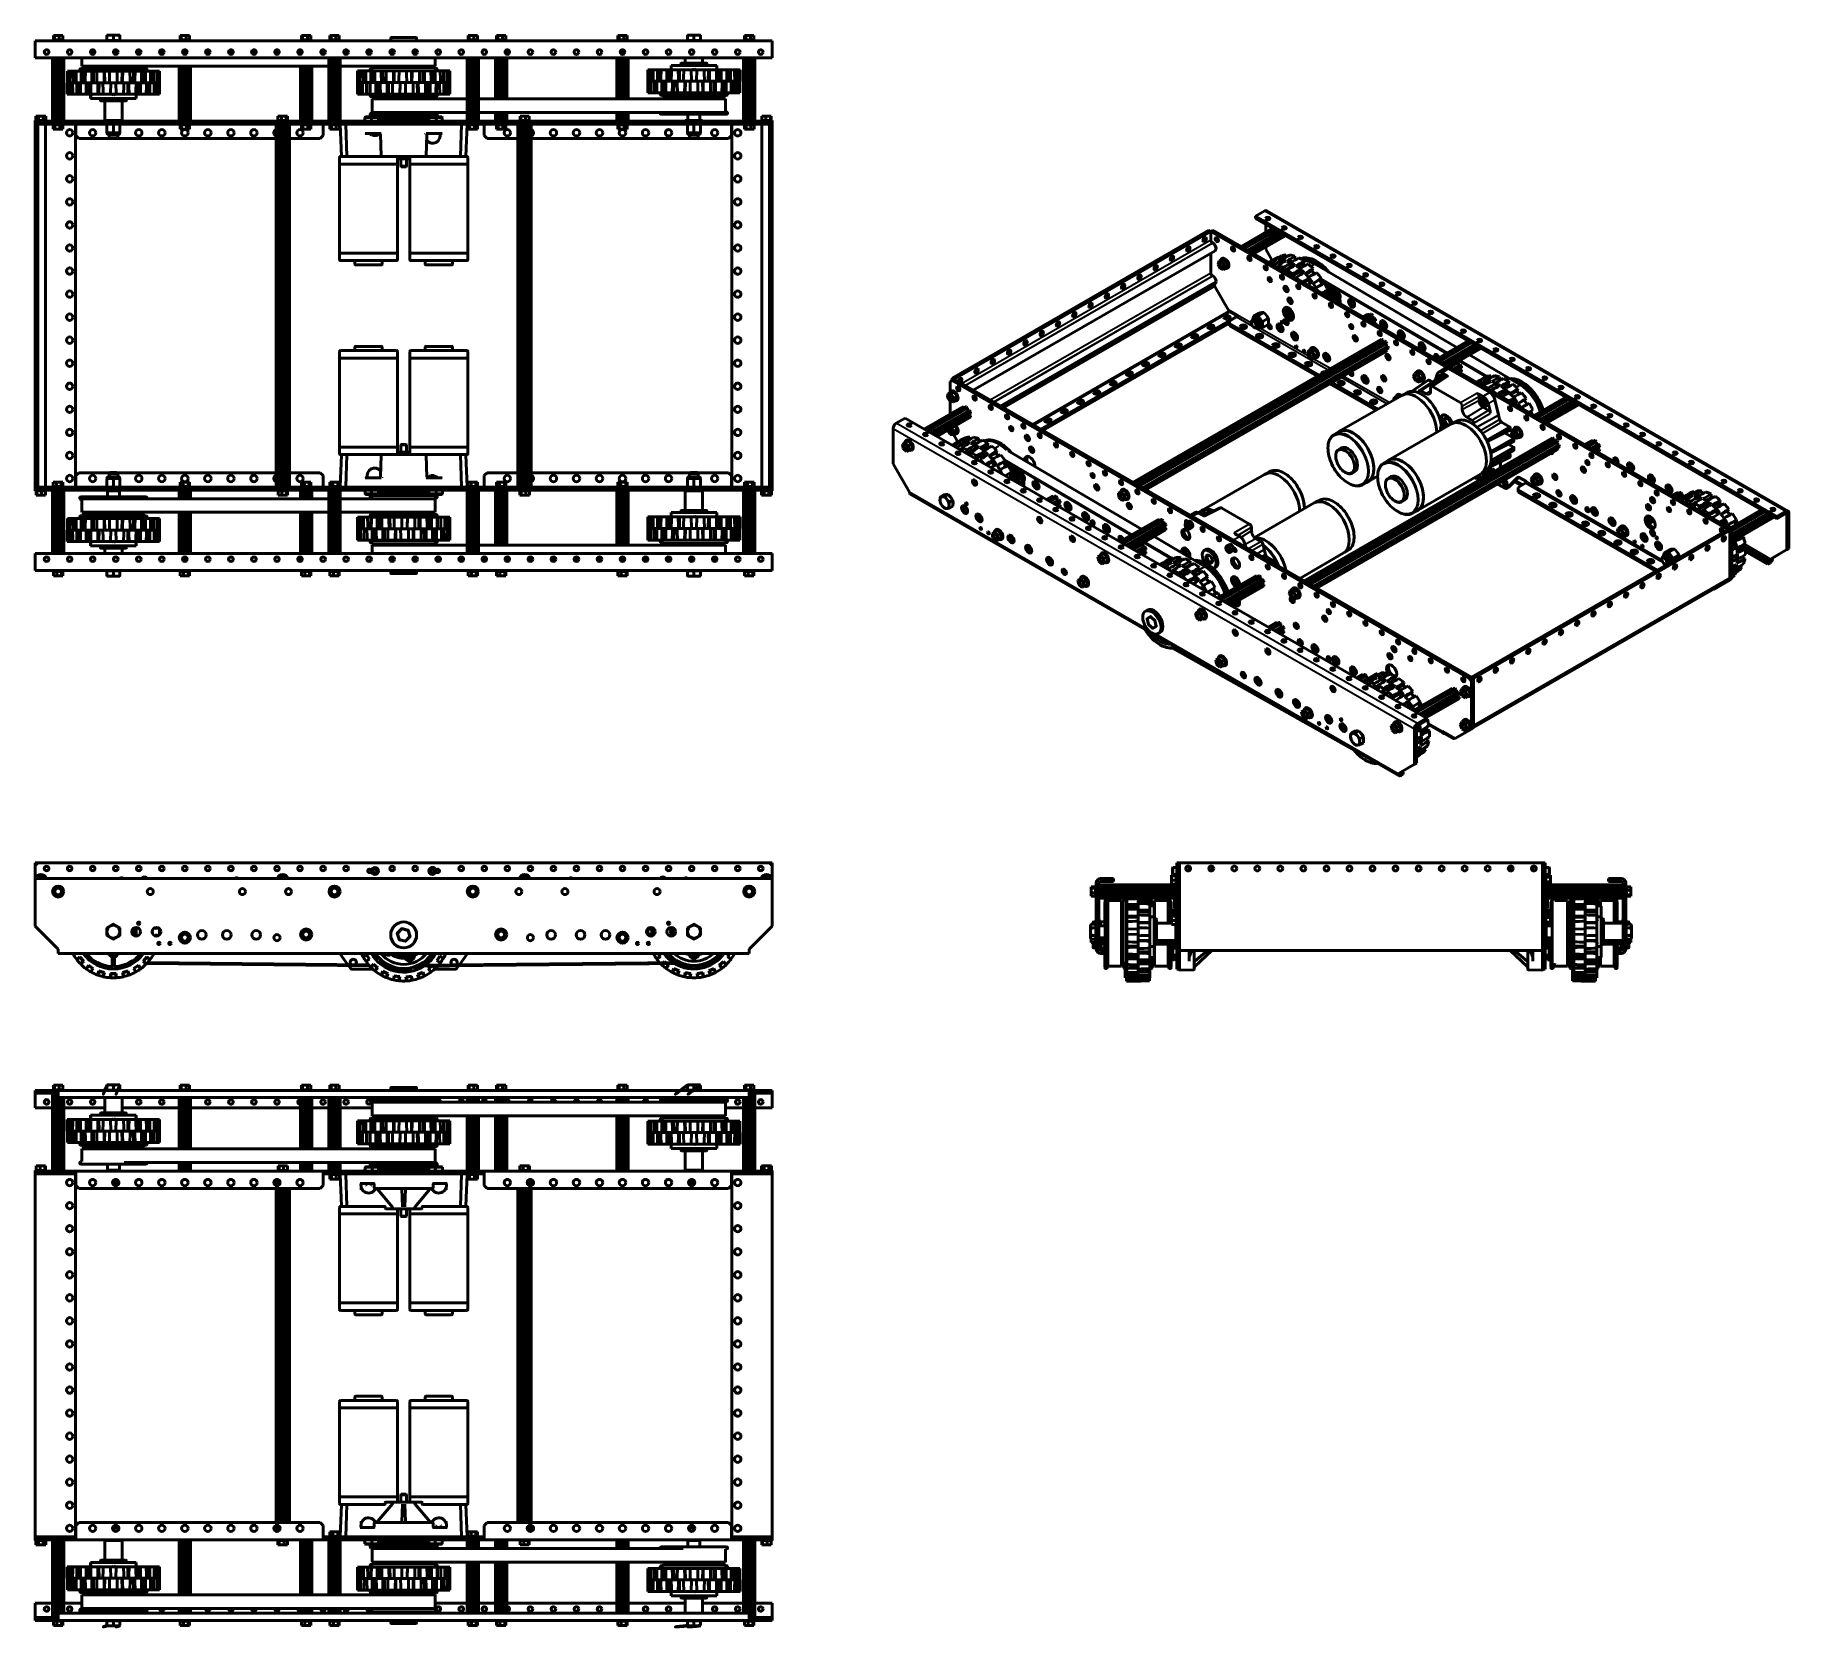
# Model space of a CAD drawing. Header units: inches. Extents: x 7.8 to 84, y 3.4 to 72.4.
import ezdxf

# ---------------------------------------------------------------- set-up
doc = ezdxf.new("R2010")
doc.units = ezdxf.units.IN
doc.header["$MEASUREMENT"] = 0
doc.layers.add('Visible (ANSI)', color=7, linetype='Continuous', lineweight=50)
doc.layers.add('Visible Narrow (ANSI)', color=7, linetype='Continuous', lineweight=35)

msp = doc.modelspace()

# ---------------------------------------------------------------- linework, layer by layer
at = {"layer": 'Visible (ANSI)'}
for p, q in [((8.621, 72.43), (8.673, 72.43)), ((8.621, 72.24), (8.621, 72.43)), ((8.673, 72.43), (8.877, 72.43)), ((8.673, 72.24), (8.673, 72.43)), ((8.877, 72.43), (9.028, 72.43)), ((8.877, 72.24), (8.877, 72.43)), ((9.028, 72.24), (9.028, 72.43)), ((11.083, 72.448), (10.943, 72.448)), ((10.943, 72.22), (10.943, 72.448)), ((11.364, 72.448), (11.083, 72.448)), ((11.224, 72.22), (11.224, 72.423)), ((11.364, 72.448), (11.505, 72.448)), ((11.505, 72.22), (11.505, 72.448)), ((14.121, 72.43), (14.173, 72.43)), ((14.121, 72.24), (14.121, 72.43)), ((14.173, 72.43), (14.377, 72.43)), ((14.173, 72.24), (14.173, 72.43)), ((14.377, 72.43), (14.528, 72.43)), ((14.377, 72.24), (14.377, 72.43)), ((14.528, 72.24), (14.528, 72.43)), ((19.387, 72.43), (19.44, 72.43)), ((19.387, 72.24), (19.387, 72.43)), ((19.44, 72.43), (19.643, 72.43)), ((19.44, 72.24), (19.44, 72.43)), ((19.643, 72.43), (19.795, 72.43)), ((19.643, 72.24), (19.643, 72.43)), ((19.795, 72.24), (19.795, 72.43)), ((20.621, 72.43), (20.673, 72.43)), ((20.621, 72.24), (20.621, 72.43)), ((20.673, 72.43), (20.877, 72.43)), ((20.673, 72.24), (20.673, 72.43)), ((20.877, 72.43), (21.028, 72.43)), ((20.877, 72.24), (20.877, 72.43)), ((21.028, 72.24), (21.028, 72.43)), ((24.367, 72.337), (23.282, 72.337)), ((26.621, 72.43), (26.673, 72.43)), ((26.621, 72.24), (26.621, 72.43)), ((26.673, 72.43), (26.877, 72.43)), ((26.673, 72.24), (26.673, 72.43)), ((26.877, 72.43), (27.028, 72.43)), ((26.877, 72.24), (26.877, 72.43)), ((27.028, 72.24), (27.028, 72.43)), ((27.854, 72.43), (27.906, 72.43)), ((27.854, 72.24), (27.854, 72.43)), ((27.906, 72.43), (28.11, 72.43)), ((27.906, 72.24), (27.906, 72.43)), ((28.11, 72.43), (28.262, 72.43)), ((28.11, 72.24), (28.11, 72.43)), ((28.262, 72.24), (28.262, 72.43)), ((33.121, 72.43), (33.173, 72.43)), ((33.121, 72.24), (33.121, 72.43)), ((33.173, 72.43), (33.377, 72.43)), ((33.173, 72.24), (33.173, 72.43)), ((33.377, 72.43), (33.528, 72.43)), ((33.377, 72.24), (33.377, 72.43)), ((33.528, 72.24), (33.528, 72.43)), ((36.285, 72.448), (36.144, 72.448)), ((36.144, 72.22), (36.144, 72.448)), ((36.566, 72.448), (36.285, 72.448)), ((36.425, 72.22), (36.425, 72.423)), ((36.566, 72.448), (36.706, 72.448)), ((36.706, 72.22), (36.706, 72.448)), ((38.621, 72.43), (38.673, 72.43)), ((38.621, 72.24), (38.621, 72.43)), ((38.673, 72.43), (38.877, 72.43)), ((38.673, 72.24), (38.673, 72.43)), ((38.877, 72.43), (39.028, 72.43)), ((38.877, 72.24), (38.877, 72.43)), ((39.028, 72.24), (39.028, 72.43)), ((39.825, 72.205), (7.825, 72.205)), ((7.825, 72.205), (7.825, 72.022)), ((7.825, 72.022), (7.825, 71.46)), ((9.065, 72.24), (8.585, 72.24)), ((8.585, 72.21), (8.585, 72.24)), ((9.065, 72.21), (8.585, 72.21)), ((8.7, 72.205), (8.7, 72.21)), ((8.95, 72.205), (8.95, 72.21)), ((9.065, 72.21), (9.065, 72.24)), ((10.226, 71.694), (10.423, 71.694)), ((10.943, 72.22), (11.083, 72.22)), ((10.943, 72.205), (10.943, 72.22)), ((11.083, 72.22), (11.224, 72.22)), ((11.224, 72.22), (11.364, 72.22)), ((11.423, 71.694), (11.226, 71.694)), ((11.364, 72.22), (11.505, 72.22)), ((11.505, 72.205), (11.505, 72.22)), ((12.423, 71.694), (12.226, 71.694)), ((13.423, 71.694), (13.226, 71.694)), ((14.565, 72.24), (14.085, 72.24)), ((14.085, 72.21), (14.085, 72.24)), ((14.565, 72.21), (14.085, 72.21)), ((14.2, 72.205), (14.2, 72.21)), ((14.423, 71.694), (14.226, 71.694)), ((14.254, 71.694), (14.254, 71.78)), ((14.325, 71.694), (14.325, 71.81)), ((14.395, 71.694), (14.395, 71.78)), ((14.45, 72.205), (14.45, 72.21)), ((14.565, 72.21), (14.565, 72.24)), ((15.423, 71.694), (15.226, 71.694)), ((16.423, 71.694), (16.226, 71.694)), ((17.423, 71.694), (17.226, 71.694)), ((18.423, 71.694), (18.226, 71.694)), ((19.423, 71.694), (19.226, 71.694)), ((19.341, 71.694), (19.341, 71.808)), ((19.831, 72.24), (19.351, 72.24)), ((19.351, 72.21), (19.351, 72.24)), ((19.831, 72.21), (19.351, 72.21)), ((19.412, 71.694), (19.412, 71.758)), ((19.466, 72.205), (19.466, 72.21)), ((19.716, 72.205), (19.716, 72.21)), ((19.831, 72.21), (19.831, 72.24)), ((20.423, 71.694), (20.226, 71.694)), ((21.065, 72.24), (20.585, 72.24)), ((20.585, 72.21), (20.585, 72.24)), ((21.065, 72.21), (20.585, 72.21)), ((20.7, 72.205), (20.7, 72.21)), ((20.95, 72.205), (20.95, 72.21)), ((21.065, 72.21), (21.065, 72.24)), ((21.423, 71.694), (21.226, 71.694)), ((22.423, 71.694), (22.226, 71.694)), ((22.424, 71.723), (22.4, 71.73)), ((23.423, 71.694), (23.226, 71.694)), ((23.262, 72.205), (23.262, 72.317)), ((24.226, 71.694), (24.423, 71.694)), ((24.387, 72.205), (24.387, 72.317)), ((25.225, 71.723), (25.249, 71.73)), ((27.065, 72.24), (26.585, 72.24)), ((26.585, 72.21), (26.585, 72.24)), ((27.065, 72.21), (26.585, 72.21)), ((26.7, 72.205), (26.7, 72.21)), ((26.95, 72.205), (26.95, 72.21)), ((27.065, 72.21), (27.065, 72.24)), ((28.298, 72.24), (27.818, 72.24)), ((27.818, 72.21), (27.818, 72.24)), ((28.298, 72.21), (27.818, 72.21)), ((27.933, 72.205), (27.933, 72.21)), ((28.183, 72.205), (28.183, 72.21)), ((28.237, 71.662), (28.237, 71.758)), ((28.298, 72.21), (28.298, 72.24)), ((28.308, 71.611), (28.308, 71.808)), ((33.565, 72.24), (33.085, 72.24)), ((33.085, 72.21), (33.085, 72.24)), ((33.565, 72.21), (33.085, 72.21)), ((33.2, 72.205), (33.2, 72.21)), ((33.254, 71.639), (33.254, 71.78)), ((33.325, 71.61), (33.325, 71.81)), ((33.395, 71.639), (33.395, 71.78)), ((33.45, 72.205), (33.45, 72.21)), ((33.565, 72.21), (33.565, 72.24)), ((36.144, 72.22), (36.285, 72.22)), ((36.144, 72.205), (36.144, 72.22)), ((36.285, 72.22), (36.425, 72.22)), ((36.425, 72.22), (36.566, 72.22)), ((36.566, 72.22), (36.706, 72.22)), ((36.706, 72.205), (36.706, 72.22)), ((39.065, 72.24), (38.585, 72.24)), ((38.585, 72.21), (38.585, 72.24)), ((39.065, 72.21), (38.585, 72.21)), ((38.7, 72.205), (38.7, 72.21)), ((38.95, 72.205), (38.95, 72.21)), ((39.065, 72.21), (39.065, 72.24)), ((39.825, 72.205), (39.825, 72.022)), ((39.825, 72.022), (39.825, 71.46)), ((7.825, 71.46), (39.825, 71.46)), ((8.575, 68.71), (8.575, 71.46)), ((8.645, 68.71), (8.645, 71.46)), ((8.754, 68.71), (8.754, 71.46)), ((8.825, 68.71), (8.825, 71.46)), ((8.895, 68.71), (8.895, 71.46)), ((9.004, 68.71), (9.004, 71.46)), ((9.075, 68.71), (9.075, 71.46)), ((9.273, 70.879), (9.228, 70.879)), ((9.273, 70.879), (9.344, 70.879)), ((9.477, 70.879), (9.344, 70.879)), ((9.477, 70.879), (9.612, 70.879)), ((9.822, 70.879), (9.612, 70.879)), ((9.932, 71.026), (9.8, 70.991)), ((9.813, 70.892), (12.635, 70.892)), ((9.822, 70.879), (9.942, 70.879)), ((9.85, 71.103), (9.85, 71.46)), ((9.85, 71.103), (11.226, 71.103)), ((9.93, 71.103), (9.93, 71.026)), ((9.933, 71.026), (9.93, 71.026)), ((9.93, 71.026), (9.93, 71.026)), ((9.942, 71.026), (9.933, 71.026)), ((9.942, 71.103), (9.942, 71.026)), ((9.947, 71.026), (9.942, 71.026)), ((9.942, 71.026), (9.942, 71.026)), ((9.942, 70.879), (10.011, 70.879)), ((9.942, 70.879), (9.944, 70.379)), ((9.951, 71.026), (9.947, 71.026)), ((9.982, 71.026), (9.951, 71.026)), ((9.964, 71.103), (9.964, 71.026)), ((9.967, 71.103), (9.967, 71.026)), ((9.982, 71.103), (9.982, 71.026)), ((9.993, 71.026), (9.982, 71.026)), ((9.982, 71.026), (9.982, 71.026)), ((9.998, 71.026), (9.993, 71.026)), ((10.049, 71.026), (9.998, 71.026)), ((10.011, 71.103), (10.011, 71.026)), ((10.281, 70.879), (10.011, 70.879)), ((10.015, 71.103), (10.015, 71.026)), ((10.049, 71.103), (10.049, 71.026)), ((10.051, 71.026), (10.049, 71.026)), ((10.066, 71.026), (10.051, 71.026)), ((10.072, 71.026), (10.066, 71.026)), ((10.142, 71.026), (10.072, 71.026)), ((10.086, 71.103), (10.086, 71.026)), ((10.089, 71.103), (10.089, 71.026)), ((10.132, 71.103), (10.132, 71.026)), ((10.134, 71.103), (10.134, 71.026)), ((10.142, 71.103), (10.142, 71.026)), ((10.145, 71.026), (10.142, 71.026)), ((10.165, 71.026), (10.145, 71.026)), ((10.172, 71.026), (10.165, 71.026)), ((10.26, 71.026), (10.172, 71.026)), ((10.186, 71.103), (10.186, 71.026)), ((10.189, 71.103), (10.189, 71.026)), ((10.23, 71.103), (10.23, 71.026)), ((10.232, 71.103), (10.232, 71.026)), ((10.259, 71.103), (10.259, 71.026)), ((10.263, 71.026), (10.26, 71.026)), ((10.288, 71.026), (10.263, 71.026)), ((10.281, 70.879), (10.357, 70.879)), ((10.295, 71.026), (10.288, 71.026)), ((10.398, 71.026), (10.295, 71.026)), ((10.309, 71.103), (10.309, 71.026)), ((10.312, 71.103), (10.312, 71.026)), ((10.35, 71.103), (10.35, 71.026)), ((10.353, 71.103), (10.353, 71.026)), ((10.357, 70.879), (10.508, 70.879)), ((10.357, 70.879), (10.364, 70.379)), ((10.396, 71.103), (10.396, 71.026)), ((10.398, 71.103), (10.398, 71.026)), ((10.403, 71.026), (10.398, 71.026)), ((10.431, 71.026), (10.403, 71.026)), ((10.439, 71.026), (10.431, 71.026)), ((10.556, 71.026), (10.439, 71.026)), ((10.453, 71.103), (10.453, 71.026)), ((10.455, 71.103), (10.455, 71.026)), ((10.49, 71.103), (10.49, 71.026)), ((10.492, 71.103), (10.492, 71.026)), ((10.816, 70.879), (10.508, 70.879)), ((10.537, 71.103), (10.537, 71.026)), ((10.543, 71.103), (10.543, 71.026)), ((10.554, 71.103), (10.554, 71.026)), ((10.562, 71.026), (10.556, 71.026)), ((10.592, 71.026), (10.562, 71.026)), ((10.601, 71.026), (10.592, 71.026)), ((10.728, 71.026), (10.601, 71.026)), ((10.614, 71.103), (10.614, 71.026)), ((10.616, 71.103), (10.616, 71.026)), ((10.646, 71.103), (10.646, 71.026)), ((10.648, 71.103), (10.648, 71.026)), ((10.694, 71.103), (10.694, 71.026)), ((10.7, 71.103), (10.7, 71.026)), ((10.725, 71.103), (10.725, 71.026)), ((10.735, 71.026), (10.728, 71.026)), ((10.768, 71.026), (10.735, 71.026)), ((10.776, 71.026), (10.768, 71.026)), ((10.911, 71.026), (10.776, 71.026)), ((10.788, 71.103), (10.788, 71.026)), ((10.79, 71.103), (10.79, 71.026)), ((10.815, 71.103), (10.815, 71.026)), ((10.816, 70.879), (10.842, 70.879)), ((10.817, 71.103), (10.817, 71.026)), ((10.842, 70.879), (11.063, 70.879)), ((10.842, 70.879), (10.853, 70.379)), ((10.863, 71.103), (10.863, 71.026)), ((10.869, 71.103), (10.869, 71.026)), ((10.904, 71.103), (10.904, 71.026)), ((10.905, 71.103), (10.905, 71.026)), ((10.906, 71.103), (10.906, 71.026)), ((10.919, 71.026), (10.911, 71.026)), ((10.953, 71.026), (10.919, 71.026)), ((10.962, 71.026), (10.953, 71.026)), ((11.101, 71.026), (10.962, 71.026)), ((10.972, 71.103), (10.972, 71.026)), ((10.973, 71.103), (10.973, 71.026)), ((10.994, 71.103), (10.994, 71.026)), ((10.995, 71.103), (10.995, 71.026)), ((11.036, 70.879), (11.036, 70.892)), ((11.04, 71.103), (11.04, 71.026)), ((11.046, 71.103), (11.046, 71.026)), ((11.384, 70.879), (11.063, 70.879)), ((11.085, 71.103), (11.085, 71.026)), ((11.086, 71.103), (11.086, 71.026)), ((11.094, 71.103), (11.094, 71.026)), ((11.094, 71.103), (11.094, 71.026)), ((11.109, 71.026), (11.101, 71.026)), ((11.145, 71.026), (11.109, 71.026)), ((11.153, 71.026), (11.145, 71.026)), ((11.294, 71.026), (11.153, 71.026)), ((11.162, 71.103), (11.162, 71.026)), ((11.163, 71.103), (11.163, 71.026)), ((11.177, 71.103), (11.177, 71.026)), ((11.178, 71.103), (11.178, 71.026)), ((11.221, 71.103), (11.221, 71.026)), ((20.575, 71.103), (11.226, 71.103)), ((11.227, 71.103), (11.227, 71.026)), ((11.269, 71.103), (11.269, 71.026)), ((11.271, 71.103), (11.271, 71.026)), ((11.285, 71.103), (11.285, 71.026)), ((11.286, 71.103), (11.286, 71.026)), ((11.303, 71.026), (11.294, 71.026)), ((11.338, 71.026), (11.303, 71.026)), ((11.346, 71.026), (11.338, 71.026)), ((11.486, 71.026), (11.346, 71.026)), ((11.353, 71.103), (11.353, 71.026)), ((11.353, 71.103), (11.353, 71.026)), ((11.361, 71.103), (11.361, 71.026)), ((11.363, 71.103), (11.363, 71.026)), ((11.384, 70.879), (11.605, 70.879)), ((11.401, 71.103), (11.401, 71.026)), ((11.408, 71.103), (11.408, 71.026)), ((11.411, 70.879), (11.411, 70.892)), ((11.452, 71.103), (11.452, 71.026)), ((11.454, 71.103), (11.454, 71.026)), ((11.474, 71.103), (11.474, 71.026)), ((11.475, 71.103), (11.475, 71.026)), ((11.494, 71.026), (11.486, 71.026)), ((11.529, 71.026), (11.494, 71.026)), ((11.537, 71.026), (11.529, 71.026)), ((11.671, 71.026), (11.537, 71.026)), ((11.542, 71.103), (11.542, 71.026)), ((11.543, 71.103), (11.543, 71.026)), ((11.544, 71.103), (11.544, 71.026)), ((11.578, 71.103), (11.578, 71.026)), ((11.585, 71.103), (11.585, 71.026)), ((11.605, 70.879), (11.594, 70.379)), ((11.605, 70.879), (11.632, 70.879)), ((11.63, 71.103), (11.63, 71.026)), ((11.632, 71.103), (11.632, 71.026)), ((11.939, 70.879), (11.632, 70.879)), ((11.658, 71.103), (11.658, 71.026)), ((11.66, 71.103), (11.66, 71.026)), ((11.68, 71.026), (11.671, 71.026)), ((11.713, 71.026), (11.68, 71.026)), ((11.72, 71.026), (11.713, 71.026)), ((11.847, 71.026), (11.72, 71.026)), ((11.723, 71.103), (11.723, 71.026)), ((11.747, 71.103), (11.747, 71.026)), ((11.753, 71.103), (11.753, 71.026)), ((11.799, 71.103), (11.799, 71.026)), ((11.801, 71.103), (11.801, 71.026)), ((11.832, 71.103), (11.832, 71.026)), ((11.834, 71.103), (11.834, 71.026)), ((11.855, 71.026), (11.847, 71.026)), ((11.886, 71.026), (11.855, 71.026)), ((11.892, 71.026), (11.886, 71.026)), ((12.008, 71.026), (11.892, 71.026)), ((11.894, 71.103), (11.894, 71.026)), ((11.905, 71.103), (11.905, 71.026)), ((11.91, 71.103), (11.91, 71.026)), ((11.939, 70.879), (12.09, 70.879)), ((11.955, 71.103), (11.955, 71.026)), ((11.958, 71.103), (11.958, 71.026)), ((11.992, 71.103), (11.992, 71.026)), ((11.995, 71.103), (11.995, 71.026)), ((12.016, 71.026), (12.008, 71.026)), ((12.044, 71.026), (12.016, 71.026)), ((12.049, 71.026), (12.044, 71.026)), ((12.152, 71.026), (12.049, 71.026)), ((12.05, 71.103), (12.05, 71.026)), ((12.052, 71.103), (12.052, 71.026)), ((12.09, 70.879), (12.084, 70.379)), ((12.09, 70.879), (12.167, 70.879)), ((12.095, 71.103), (12.095, 71.026)), ((12.097, 71.103), (12.097, 71.026)), ((12.136, 71.103), (12.136, 71.026)), ((12.138, 71.103), (12.138, 71.026)), ((12.16, 71.026), (12.152, 71.026)), ((12.184, 71.026), (12.16, 71.026)), ((12.436, 70.879), (12.167, 70.879)), ((12.188, 71.026), (12.184, 71.026)), ((12.188, 71.103), (12.188, 71.026)), ((12.276, 71.026), (12.188, 71.026)), ((12.215, 71.103), (12.215, 71.026)), ((12.218, 71.103), (12.218, 71.026)), ((12.259, 71.103), (12.259, 71.026)), ((12.262, 71.103), (12.262, 71.026)), ((12.283, 71.026), (12.276, 71.026)), ((12.303, 71.026), (12.283, 71.026)), ((12.305, 71.026), (12.303, 71.026)), ((12.305, 71.103), (12.305, 71.026)), ((12.376, 71.026), (12.305, 71.026)), ((12.313, 71.103), (12.313, 71.026)), ((12.316, 71.103), (12.316, 71.026)), ((12.358, 71.103), (12.358, 71.026)), ((12.362, 71.103), (12.362, 71.026)), ((12.381, 71.026), (12.376, 71.026)), ((12.397, 71.026), (12.381, 71.026)), ((12.398, 71.026), (12.397, 71.026)), ((12.398, 71.103), (12.398, 71.026)), ((12.45, 71.026), (12.398, 71.026)), ((12.433, 71.103), (12.433, 71.026)), ((12.436, 71.103), (12.436, 71.026)), ((12.436, 70.879), (12.505, 70.879)), ((12.455, 71.026), (12.45, 71.026)), ((12.465, 71.026), (12.455, 71.026)), ((12.466, 71.026), (12.465, 71.026)), ((12.466, 71.103), (12.466, 71.026)), ((12.496, 71.026), (12.466, 71.026)), ((12.48, 71.103), (12.48, 71.026)), ((12.484, 71.103), (12.484, 71.026)), ((12.5, 71.026), (12.496, 71.026)), ((12.506, 71.026), (12.5, 71.026)), ((12.505, 70.879), (12.504, 70.379)), ((12.505, 70.879), (12.625, 70.879)), ((12.506, 71.103), (12.506, 71.026)), ((12.515, 71.026), (12.506, 71.026)), ((12.506, 71.026), (12.506, 71.026)), ((12.517, 71.026), (12.515, 71.026)), ((12.515, 71.026), (12.648, 70.991)), ((12.517, 71.103), (12.517, 71.026)), ((12.517, 71.026), (12.517, 71.026)), ((12.835, 70.879), (12.625, 70.879)), ((12.835, 70.879), (12.971, 70.879)), ((13.104, 70.879), (12.971, 70.879)), ((13.104, 70.879), (13.174, 70.879)), ((13.22, 70.879), (13.174, 70.879)), ((14.075, 68.71), (14.075, 71.103)), ((14.145, 68.71), (14.145, 71.103)), ((14.254, 68.71), (14.254, 71.103)), ((14.325, 68.71), (14.325, 71.103)), ((14.395, 68.71), (14.395, 71.103)), ((14.504, 68.71), (14.504, 71.103)), ((14.575, 68.71), (14.575, 71.103)), ((19.341, 68.71), (19.341, 71.103)), ((19.412, 68.71), (19.412, 71.103)), ((19.52, 68.71), (19.52, 71.103)), ((19.591, 68.71), (19.591, 71.103)), ((19.662, 68.71), (19.662, 71.103)), ((19.77, 68.71), (19.77, 71.103)), ((19.841, 68.71), (19.841, 71.103)), ((20.575, 68.71), (20.575, 71.46)), ((20.645, 68.71), (20.645, 71.46)), ((20.754, 68.71), (20.754, 71.46)), ((20.825, 68.71), (20.825, 71.46)), ((20.895, 68.71), (20.895, 71.46)), ((21.004, 68.71), (21.004, 71.46)), ((21.075, 68.71), (21.075, 71.46)), ((23.839, 71.103), (21.075, 71.103)), ((21.866, 70.89), (21.826, 70.89)), ((21.866, 70.89), (21.931, 70.89)), ((22.059, 70.89), (21.931, 70.89)), ((22.059, 70.89), (22.19, 70.89)), ((22.395, 70.89), (22.19, 70.89)), ((22.395, 70.89), (22.518, 70.89)), ((22.533, 71.038), (22.4, 71.002)), ((22.413, 70.904), (25.236, 70.904)), ((22.518, 70.89), (22.581, 70.89)), ((22.518, 70.89), (22.519, 70.39)), ((22.531, 71.103), (22.531, 71.038)), ((22.533, 71.038), (22.531, 71.038)), ((22.538, 71.038), (22.533, 71.038)), ((22.538, 71.103), (22.538, 71.038)), ((22.542, 71.038), (22.538, 71.038)), ((22.538, 71.038), (22.538, 71.038)), ((22.545, 71.038), (22.542, 71.038)), ((22.571, 71.038), (22.545, 71.038)), ((22.558, 71.103), (22.558, 71.038)), ((22.561, 71.103), (22.561, 71.038)), ((22.571, 71.103), (22.571, 71.038)), ((22.572, 71.038), (22.571, 71.038)), ((22.581, 71.038), (22.572, 71.038)), ((22.586, 71.038), (22.581, 71.038)), ((22.847, 70.89), (22.581, 70.89)), ((22.633, 71.038), (22.586, 71.038)), ((22.599, 71.103), (22.599, 71.038)), ((22.603, 71.103), (22.603, 71.038)), ((22.633, 71.103), (22.633, 71.038)), ((22.634, 71.038), (22.633, 71.038)), ((22.648, 71.038), (22.634, 71.038)), ((22.654, 71.038), (22.648, 71.038)), ((22.72, 71.038), (22.654, 71.038)), ((22.668, 71.103), (22.668, 71.038)), ((22.671, 71.103), (22.671, 71.038)), ((22.714, 71.103), (22.714, 71.038)), ((22.716, 71.103), (22.716, 71.038)), ((22.72, 71.103), (22.72, 71.038)), ((22.723, 71.038), (22.72, 71.038)), ((22.742, 71.038), (22.723, 71.038)), ((22.748, 71.038), (22.742, 71.038)), ((22.832, 71.038), (22.748, 71.038)), ((22.762, 71.103), (22.762, 71.038)), ((22.766, 71.103), (22.766, 71.038)), ((22.807, 71.103), (22.807, 71.038)), ((22.809, 71.103), (22.809, 71.038)), ((22.832, 71.103), (22.832, 71.038)), ((22.836, 71.038), (22.832, 71.038)), ((22.859, 71.038), (22.836, 71.038)), ((22.847, 70.89), (22.927, 70.89)), ((22.867, 71.038), (22.859, 71.038)), ((22.967, 71.038), (22.867, 71.038)), ((22.881, 71.103), (22.881, 71.038)), ((22.884, 71.103), (22.884, 71.038)), ((22.923, 71.103), (22.923, 71.038)), ((22.925, 71.103), (22.925, 71.038)), ((22.927, 70.89), (23.072, 70.89)), ((22.927, 70.89), (22.933, 70.39)), ((22.966, 71.103), (22.966, 71.038)), ((22.971, 71.038), (22.967, 71.038)), ((22.998, 71.038), (22.971, 71.038)), ((23.006, 71.038), (22.998, 71.038)), ((23.12, 71.038), (23.006, 71.038)), ((23.02, 71.103), (23.02, 71.038)), ((23.023, 71.103), (23.023, 71.038)), ((23.058, 71.103), (23.058, 71.038)), ((23.06, 71.103), (23.06, 71.038)), ((23.378, 70.89), (23.072, 70.89)), ((23.105, 71.103), (23.105, 71.038)), ((23.111, 71.103), (23.111, 71.038)), ((23.119, 71.103), (23.119, 71.038)), ((23.126, 71.038), (23.12, 71.038)), ((23.156, 71.038), (23.126, 71.038)), ((23.164, 71.038), (23.156, 71.038)), ((23.289, 71.038), (23.164, 71.038)), ((23.177, 71.103), (23.177, 71.038)), ((23.179, 71.103), (23.179, 71.038)), ((23.211, 71.103), (23.211, 71.038)), ((23.213, 71.103), (23.213, 71.038)), ((23.259, 71.103), (23.259, 71.038)), ((23.265, 71.103), (23.265, 71.038)), ((23.287, 71.103), (23.287, 71.038)), ((23.296, 71.038), (23.289, 71.038)), ((23.329, 71.038), (23.296, 71.038)), ((23.337, 71.038), (23.329, 71.038)), ((23.47, 71.038), (23.337, 71.038)), ((23.349, 71.103), (23.349, 71.038)), ((23.351, 71.103), (23.351, 71.038)), ((23.378, 71.103), (23.378, 71.038)), ((23.378, 70.89), (23.408, 70.89)), ((23.38, 71.103), (23.38, 71.038)), ((23.408, 70.89), (23.625, 70.89)), ((23.408, 70.89), (23.419, 70.39)), ((23.425, 71.103), (23.425, 71.038)), ((23.432, 71.103), (23.432, 71.038)), ((23.465, 71.103), (23.465, 71.038)), ((23.466, 71.103), (23.466, 71.038)), ((23.478, 71.038), (23.47, 71.038)), ((23.512, 71.038), (23.478, 71.038)), ((23.521, 71.038), (23.512, 71.038)), ((23.659, 71.038), (23.521, 71.038)), ((23.531, 71.103), (23.531, 71.038)), ((23.533, 71.103), (23.533, 71.038)), ((23.545, 70.89), (23.545, 70.904)), ((23.554, 71.103), (23.554, 71.038)), ((23.556, 71.103), (23.556, 71.038)), ((23.601, 71.103), (23.601, 71.038)), ((23.607, 71.103), (23.607, 71.038)), ((23.623, 70.89), (23.623, 70.904)), ((23.946, 70.89), (23.625, 70.89)), ((23.645, 71.103), (23.645, 71.038)), ((23.646, 71.103), (23.646, 71.038)), ((23.653, 71.103), (23.653, 71.038)), ((23.653, 71.103), (23.653, 71.038)), ((23.667, 71.038), (23.659, 71.038)), ((23.703, 71.038), (23.667, 71.038)), ((23.711, 71.038), (23.703, 71.038)), ((23.852, 71.038), (23.711, 71.038)), ((23.72, 71.103), (23.72, 71.038)), ((23.721, 71.103), (23.721, 71.038)), ((23.737, 71.103), (23.737, 71.038)), ((23.738, 71.103), (23.738, 71.038)), ((23.781, 71.103), (23.781, 71.038)), ((23.788, 71.103), (23.788, 71.038)), ((23.829, 71.103), (23.829, 71.038)), ((23.83, 71.103), (23.83, 71.038)), ((23.839, 71.103), (25.186, 71.103)), ((23.843, 71.103), (23.843, 71.038)), ((23.844, 71.103), (23.844, 71.038)), ((23.861, 71.038), (23.852, 71.038)), ((23.896, 71.038), (23.861, 71.038)), ((23.904, 71.038), (23.896, 71.038)), ((23.903, 70.89), (23.903, 70.904)), ((24.044, 71.038), (23.904, 71.038)), ((23.912, 71.103), (23.912, 71.038)), ((23.912, 71.103), (23.912, 71.038)), ((23.921, 71.103), (23.921, 71.038)), ((23.922, 71.103), (23.922, 71.038)), ((23.946, 70.89), (24.171, 70.89)), ((23.962, 71.103), (23.962, 71.038)), ((23.969, 71.103), (23.969, 71.038)), ((24.013, 71.103), (24.013, 71.038)), ((24.014, 71.103), (24.014, 71.038)), ((24.033, 71.103), (24.033, 71.038)), ((24.034, 71.103), (24.034, 71.038)), ((24.053, 71.038), (24.044, 71.038)), ((24.088, 71.038), (24.053, 71.038)), ((24.095, 71.038), (24.088, 71.038)), ((24.231, 71.038), (24.095, 71.038)), ((24.101, 71.103), (24.101, 71.038)), ((24.104, 71.103), (24.104, 71.038)), ((24.104, 70.89), (24.104, 70.904)), ((24.105, 71.103), (24.105, 71.038)), ((24.14, 71.103), (24.14, 71.038)), ((24.147, 71.103), (24.147, 71.038)), ((24.171, 70.89), (24.16, 70.39)), ((24.171, 70.89), (24.194, 70.89)), ((24.192, 71.103), (24.192, 71.038)), ((24.194, 71.103), (24.194, 71.038)), ((24.503, 70.89), (24.194, 70.89)), ((24.219, 71.103), (24.219, 71.038)), ((24.22, 71.103), (24.22, 71.038)), ((24.24, 71.038), (24.231, 71.038)), ((24.274, 71.038), (24.24, 71.038)), ((24.281, 71.038), (24.274, 71.038)), ((24.41, 71.038), (24.281, 71.038)), ((24.284, 71.103), (24.284, 71.038)), ((24.312, 71.103), (24.312, 71.038)), ((24.318, 71.103), (24.318, 71.038)), ((24.363, 71.103), (24.363, 71.038)), ((24.366, 71.103), (24.366, 71.038)), ((24.395, 71.103), (24.395, 71.038)), ((24.397, 71.103), (24.397, 71.038)), ((24.418, 71.038), (24.41, 71.038)), ((24.449, 71.038), (24.418, 71.038)), ((24.456, 71.038), (24.449, 71.038)), ((24.575, 71.038), (24.456, 71.038)), ((24.457, 71.103), (24.457, 71.038)), ((24.472, 71.103), (24.472, 71.038)), ((24.477, 71.103), (24.477, 71.038)), ((24.503, 70.89), (24.66, 70.89)), ((24.523, 71.103), (24.523, 71.038)), ((24.525, 71.103), (24.525, 71.038)), ((24.559, 71.103), (24.559, 71.038)), ((24.561, 71.103), (24.561, 71.038)), ((24.583, 71.038), (24.575, 71.038)), ((24.611, 71.038), (24.583, 71.038)), ((24.616, 71.038), (24.611, 71.038)), ((24.723, 71.038), (24.616, 71.038)), ((24.617, 71.103), (24.617, 71.038)), ((24.618, 71.103), (24.618, 71.038)), ((24.623, 71.103), (24.623, 71.038)), ((24.66, 70.89), (24.653, 70.39)), ((24.66, 70.89), (24.732, 70.89)), ((24.666, 71.103), (24.666, 71.038)), ((24.669, 71.103), (24.669, 71.038)), ((24.706, 71.103), (24.706, 71.038)), ((24.709, 71.103), (24.709, 71.038)), ((24.731, 71.038), (24.723, 71.038)), ((24.756, 71.038), (24.731, 71.038)), ((25.006, 70.89), (24.732, 70.89)), ((24.76, 71.038), (24.756, 71.038)), ((24.76, 71.103), (24.76, 71.038)), ((24.851, 71.038), (24.76, 71.038)), ((24.791, 71.103), (24.791, 71.038)), ((24.793, 71.103), (24.793, 71.038)), ((24.834, 71.103), (24.834, 71.038)), ((24.837, 71.103), (24.837, 71.038)), ((24.858, 71.038), (24.851, 71.038)), ((24.879, 71.038), (24.858, 71.038)), ((24.882, 71.038), (24.879, 71.038)), ((24.882, 71.103), (24.882, 71.038)), ((24.956, 71.038), (24.882, 71.038)), ((24.894, 71.103), (24.894, 71.038)), ((24.897, 71.103), (24.897, 71.038)), ((24.939, 71.103), (24.939, 71.038)), ((24.942, 71.103), (24.942, 71.038)), ((24.962, 71.038), (24.956, 71.038)), ((24.979, 71.038), (24.962, 71.038)), ((24.981, 71.038), (24.979, 71.038)), ((24.981, 71.103), (24.981, 71.038)), ((25.036, 71.038), (24.981, 71.038)), ((25.006, 70.89), (25.08, 70.89)), ((25.019, 71.103), (25.019, 71.038)), ((25.023, 71.103), (25.023, 71.038)), ((25.041, 71.038), (25.036, 71.038)), ((25.053, 71.038), (25.041, 71.038)), ((25.054, 71.038), (25.053, 71.038)), ((25.054, 71.103), (25.054, 71.038)), ((25.089, 71.038), (25.054, 71.038)), ((25.073, 71.103), (25.073, 71.038)), ((25.076, 71.103), (25.076, 71.038)), ((25.08, 70.89), (25.079, 70.39)), ((25.08, 70.89), (25.198, 70.89)), ((25.093, 71.038), (25.089, 71.038)), ((25.1, 71.038), (25.093, 71.038)), ((25.1, 71.103), (25.1, 71.038)), ((25.114, 71.038), (25.1, 71.038)), ((25.1, 71.038), (25.1, 71.038)), ((25.102, 71.103), (25.102, 71.038)), ((25.117, 71.038), (25.114, 71.038)), ((25.116, 71.038), (25.249, 71.002)), ((25.118, 71.038), (25.117, 71.038)), ((25.118, 71.103), (25.118, 71.038)), ((25.118, 71.038), (25.118, 71.038)), ((25.186, 71.103), (25.186, 71.46)), ((25.413, 70.89), (25.198, 70.89)), ((25.413, 70.89), (25.552, 70.89)), ((25.691, 70.89), (25.552, 70.89)), ((25.691, 70.89), (25.766, 70.89)), ((25.818, 70.89), (25.766, 70.89)), ((25.818, 70.89), (25.823, 70.89)), ((26.575, 68.71), (26.575, 71.46)), ((26.645, 68.71), (26.645, 71.46)), ((26.754, 68.71), (26.754, 71.46)), ((26.825, 68.71), (26.825, 71.46)), ((26.895, 68.71), (26.895, 71.46)), ((27.004, 68.71), (27.004, 71.46)), ((27.075, 68.71), (27.075, 71.46)), ((27.808, 69.677), (27.808, 71.46)), ((27.879, 69.677), (27.879, 71.46)), ((27.987, 69.677), (27.987, 71.46)), ((28.058, 69.677), (28.058, 71.46)), ((28.129, 69.677), (28.129, 71.46)), ((28.237, 69.677), (28.237, 71.46)), ((28.308, 69.677), (28.308, 71.46)), ((33.075, 69.677), (33.075, 71.46)), ((33.145, 69.677), (33.145, 71.46)), ((33.254, 69.677), (33.254, 71.46)), ((33.325, 69.677), (33.325, 71.46)), ((33.395, 69.677), (33.395, 71.46)), ((33.504, 69.677), (33.504, 71.46)), ((33.575, 69.677), (33.575, 71.46)), ((34.425, 70.947), (34.432, 70.947)), ((34.425, 70.947), (34.425, 70.447)), ((34.432, 70.947), (34.467, 70.947)), ((34.467, 70.947), (34.558, 70.947)), ((34.558, 70.947), (34.662, 70.947)), ((34.662, 70.947), (34.835, 70.947)), ((34.835, 70.947), (34.974, 70.947)), ((34.974, 70.947), (34.972, 70.447)), ((34.974, 70.947), (34.999, 70.947)), ((34.999, 70.947), (35.241, 70.947)), ((35.241, 70.947), (35.34, 70.947)), ((35.34, 70.947), (35.451, 70.947)), ((35.34, 70.947), (35.344, 70.447)), ((35.437, 71.135), (35.434, 70.963)), ((35.438, 71.135), (35.435, 70.965)), ((35.437, 71.135), (35.438, 71.135)), ((35.438, 71.135), (35.651, 71.135)), ((35.451, 70.947), (35.743, 70.947)), ((35.681, 71.135), (36.234, 71.135)), ((35.743, 70.947), (35.795, 70.947)), ((35.795, 70.947), (35.983, 70.947)), ((35.795, 70.947), (35.804, 70.447)), ((35.863, 71.204), (35.863, 71.135)), ((35.894, 71.235), (36.957, 71.235)), ((35.983, 70.947), (36.3, 70.947)), ((36.05, 71.46), (36.05, 71.235)), ((36.258, 71.135), (36.593, 71.135)), ((36.313, 70.447), (36.3, 70.947)), ((36.3, 70.947), (36.55, 70.947)), ((36.55, 70.947), (36.537, 70.447)), ((36.55, 70.947), (36.868, 70.947)), ((36.616, 71.135), (37.169, 71.135)), ((36.8, 71.46), (36.8, 71.235)), ((36.868, 70.947), (37.056, 70.947)), ((36.988, 71.204), (36.988, 71.135)), ((37.056, 70.947), (37.047, 70.447)), ((37.056, 70.947), (37.108, 70.947)), ((37.108, 70.947), (37.399, 70.947)), ((37.2, 71.135), (37.413, 71.135)), ((37.399, 70.947), (37.51, 70.947)), ((37.413, 71.135), (37.413, 71.135)), ((37.413, 71.135), (37.416, 70.963)), ((37.413, 71.135), (37.416, 70.965)), ((37.51, 70.947), (37.507, 70.447)), ((37.51, 70.947), (37.61, 70.947)), ((37.61, 70.947), (37.852, 70.947)), ((37.852, 70.947), (37.877, 70.947)), ((37.877, 70.947), (38.016, 70.947)), ((37.877, 70.947), (37.878, 70.447)), ((38.016, 70.947), (38.189, 70.947)), ((38.189, 70.947), (38.293, 70.947)), ((38.293, 70.947), (38.383, 70.947)), ((38.383, 70.947), (38.419, 70.947)), ((38.419, 70.947), (38.425, 70.947)), ((38.425, 70.947), (38.425, 70.447)), ((38.575, 68.71), (38.575, 71.46)), ((38.645, 68.71), (38.645, 71.46)), ((38.754, 68.71), (38.754, 71.46)), ((38.825, 68.71), (38.825, 71.46)), ((38.895, 68.71), (38.895, 71.46)), ((39.004, 68.71), (39.004, 71.46)), ((39.075, 68.71), (39.075, 71.46)), ((9.227, 70.379), (9.224, 70.379)), ((9.224, 69.879), (9.224, 70.379)), ((9.231, 70.379), (9.263, 70.379)), ((9.339, 70.379), (9.276, 70.379)), ((9.361, 70.379), (9.454, 70.379)), ((9.604, 70.379), (9.483, 70.379)), ((9.641, 70.379), (9.788, 70.379)), ((9.772, 69.879), (9.771, 70.379)), ((10.001, 70.379), (9.831, 70.379)), ((10.05, 70.379), (10.238, 70.379)), ((10.139, 69.879), (10.143, 70.379)), ((10.496, 70.379), (10.292, 70.379)), ((10.554, 70.379), (10.769, 70.379)), ((10.593, 69.879), (10.602, 70.379)), ((11.05, 70.379), (10.829, 70.379)), ((11.099, 69.879), (11.112, 70.379)), ((11.336, 70.379), (11.112, 70.379)), ((11.336, 70.379), (11.349, 69.879)), ((11.619, 70.379), (11.397, 70.379)), ((11.679, 70.379), (11.894, 70.379)), ((11.854, 69.879), (11.845, 70.379)), ((12.155, 70.379), (11.951, 70.379)), ((12.209, 70.379), (12.397, 70.379)), ((12.309, 69.879), (12.305, 70.379)), ((12.616, 70.379), (12.447, 70.379)), ((12.66, 70.379), (12.806, 70.379)), ((12.675, 69.879), (12.677, 70.379)), ((12.964, 70.379), (12.843, 70.379)), ((12.994, 70.379), (13.087, 70.379)), ((13.171, 70.379), (13.108, 70.379)), ((13.184, 70.379), (13.216, 70.379)), ((13.224, 70.379), (13.221, 70.379)), ((13.224, 69.879), (13.224, 70.379)), ((21.826, 70.39), (21.825, 70.39)), ((21.825, 69.89), (21.825, 70.39)), ((21.829, 70.39), (21.857, 70.39)), ((21.927, 70.39), (21.868, 70.39)), ((21.948, 70.39), (22.037, 70.39)), ((22.182, 70.39), (22.065, 70.39)), ((22.218, 70.39), (22.362, 70.39)), ((22.352, 69.89), (22.35, 70.39)), ((22.57, 70.39), (22.404, 70.39)), ((22.619, 70.39), (22.805, 70.39)), ((22.711, 69.89), (22.715, 70.39)), ((23.06, 70.39), (22.859, 70.39)), ((23.118, 70.39), (23.331, 70.39)), ((23.16, 69.89), (23.169, 70.39)), ((23.612, 70.39), (23.391, 70.39)), ((23.664, 69.89), (23.677, 70.39)), ((23.673, 70.39), (23.897, 70.39)), ((24.181, 70.39), (23.959, 70.39)), ((24.457, 70.39), (24.241, 70.39)), ((24.421, 69.89), (24.412, 70.39)), ((24.721, 70.39), (24.515, 70.39)), ((24.775, 70.39), (24.966, 70.39)), ((24.881, 69.89), (24.876, 70.39)), ((25.188, 70.39), (25.016, 70.39)), ((25.233, 70.39), (25.383, 70.39)), ((25.254, 69.89), (25.255, 70.39)), ((25.545, 70.39), (25.42, 70.39)), ((25.576, 70.39), (25.673, 70.39)), ((25.763, 70.39), (25.695, 70.39)), ((25.777, 70.39), (25.813, 70.39)), ((25.825, 70.39), (25.819, 70.39)), ((25.825, 69.89), (25.825, 70.39)), ((34.425, 70.447), (34.429, 70.447)), ((34.465, 70.447), (34.433, 70.447)), ((34.478, 70.447), (34.541, 70.447)), ((34.655, 70.447), (34.562, 70.447)), ((34.685, 70.447), (34.806, 70.447)), ((34.99, 70.447), (34.843, 70.447)), ((35.033, 70.447), (35.202, 70.447)), ((35.144, 69.947), (35.145, 70.447)), ((35.44, 70.447), (35.252, 70.447)), ((35.494, 70.447), (35.698, 70.447)), ((35.559, 69.947), (35.565, 70.447)), ((35.97, 70.447), (35.755, 70.447)), ((36.03, 70.447), (36.252, 70.447)), ((36.044, 69.947), (36.055, 70.447)), ((36.313, 70.447), (36.537, 70.447)), ((36.599, 70.447), (36.82, 70.447)), ((36.807, 69.947), (36.796, 70.447)), ((37.095, 70.447), (36.881, 70.447)), ((37.153, 70.447), (37.357, 70.447)), ((37.292, 69.947), (37.286, 70.447)), ((37.599, 70.447), (37.411, 70.447)), ((37.648, 70.447), (37.818, 70.447)), ((37.707, 69.947), (37.705, 70.447)), ((38.008, 70.447), (37.861, 70.447)), ((38.045, 70.447), (38.166, 70.447)), ((38.288, 70.447), (38.195, 70.447)), ((38.31, 70.447), (38.373, 70.447)), ((38.418, 70.447), (38.386, 70.447)), ((38.422, 70.447), (38.425, 70.447)), ((9.23, 69.879), (9.224, 69.879)), ((9.266, 69.879), (9.23, 69.879)), ((9.356, 69.879), (9.266, 69.879)), ((9.46, 69.879), (9.356, 69.879)), ((9.633, 69.879), (9.46, 69.879)), ((9.772, 69.879), (9.633, 69.879)), ((9.797, 69.879), (9.772, 69.879)), ((10.039, 69.879), (9.797, 69.879)), ((10.139, 69.879), (10.039, 69.879)), ((10.25, 69.879), (10.139, 69.879)), ((10.236, 69.691), (10.233, 69.863)), ((10.236, 69.691), (10.233, 69.861)), ((10.236, 69.691), (10.236, 69.691)), ((10.45, 69.691), (10.236, 69.691)), ((10.541, 69.879), (10.25, 69.879)), ((11.033, 69.691), (10.48, 69.691)), ((10.593, 69.879), (10.541, 69.879)), ((10.781, 69.879), (10.593, 69.879)), ((10.661, 69.623), (10.661, 69.691)), ((11.755, 69.591), (10.692, 69.591)), ((11.099, 69.879), (10.781, 69.879)), ((10.849, 69.591), (10.849, 68.741)), ((11.391, 69.691), (11.056, 69.691)), ((11.349, 69.879), (11.099, 69.879)), ((11.666, 69.879), (11.349, 69.879)), ((11.968, 69.691), (11.415, 69.691)), ((11.599, 69.591), (11.599, 68.741)), ((11.854, 69.879), (11.666, 69.879)), ((11.786, 69.623), (11.786, 69.691)), ((11.906, 69.879), (11.854, 69.879)), ((12.198, 69.879), (11.906, 69.879)), ((12.211, 69.691), (11.998, 69.691)), ((12.309, 69.879), (12.198, 69.879)), ((12.211, 69.691), (12.214, 69.861)), ((12.212, 69.691), (12.211, 69.691)), ((12.212, 69.691), (12.215, 69.863)), ((12.408, 69.879), (12.309, 69.879)), ((12.65, 69.879), (12.408, 69.879)), ((12.675, 69.879), (12.65, 69.879)), ((12.814, 69.879), (12.675, 69.879)), ((12.988, 69.879), (12.814, 69.879)), ((13.091, 69.879), (12.988, 69.879)), ((13.182, 69.879), (13.091, 69.879)), ((13.217, 69.879), (13.182, 69.879)), ((13.224, 69.879), (13.217, 69.879)), ((21.828, 69.89), (21.825, 69.89)), ((21.859, 69.89), (21.828, 69.89)), ((21.943, 69.89), (21.859, 69.89)), ((22.043, 69.89), (21.943, 69.89)), ((22.211, 69.89), (22.043, 69.89)), ((22.352, 69.89), (22.211, 69.89)), ((22.371, 69.89), (22.352, 69.89)), ((22.609, 69.89), (22.371, 69.89)), ((22.533, 69.743), (22.4, 69.779)), ((25.236, 69.877), (22.413, 69.877)), ((23.81, 69.677), (22.463, 69.677)), ((22.463, 69.677), (22.463, 69.087)), ((22.531, 69.743), (22.533, 69.743)), ((22.531, 69.677), (22.531, 69.743)), ((22.533, 69.743), (22.538, 69.743)), ((22.538, 69.743), (22.538, 69.743)), ((22.538, 69.743), (22.542, 69.743)), ((22.538, 69.677), (22.538, 69.743)), ((22.542, 69.743), (22.545, 69.743)), ((22.545, 69.743), (22.571, 69.743)), ((22.558, 69.677), (22.558, 69.743)), ((22.561, 69.677), (22.561, 69.743)), ((22.571, 69.743), (22.572, 69.743)), ((22.571, 69.677), (22.571, 69.743)), ((22.572, 69.743), (22.581, 69.743)), ((22.581, 69.743), (22.586, 69.743)), ((22.586, 69.743), (22.633, 69.743)), ((22.599, 69.677), (22.599, 69.743)), ((22.603, 69.677), (22.603, 69.743)), ((22.711, 69.89), (22.609, 69.89)), ((22.633, 69.743), (22.634, 69.743)), ((22.633, 69.677), (22.633, 69.743)), ((22.634, 69.743), (22.648, 69.743)), ((22.648, 69.743), (22.654, 69.743)), ((22.654, 69.743), (22.72, 69.743)), ((22.668, 69.677), (22.668, 69.743)), ((22.671, 69.677), (22.671, 69.743)), ((22.816, 69.89), (22.711, 69.89)), ((22.714, 69.677), (22.714, 69.743)), ((22.716, 69.677), (22.716, 69.743)), ((22.72, 69.743), (22.722, 69.743)), ((22.72, 69.677), (22.72, 69.743)), ((22.722, 69.743), (22.742, 69.743)), ((22.742, 69.743), (22.748, 69.743)), ((22.748, 69.743), (22.832, 69.743)), ((22.762, 69.677), (22.762, 69.743)), ((22.765, 69.677), (22.765, 69.743)), ((22.807, 69.677), (22.807, 69.743)), ((22.809, 69.677), (22.809, 69.743)), ((23.105, 69.89), (22.816, 69.89)), ((22.832, 69.743), (22.836, 69.743)), ((22.832, 69.677), (22.832, 69.743)), ((22.834, 69.877), (22.833, 69.89)), ((22.836, 69.743), (22.859, 69.743)), ((22.859, 69.743), (22.866, 69.743)), ((22.866, 69.743), (22.967, 69.743)), ((22.88, 69.677), (22.88, 69.743)), ((22.883, 69.677), (22.883, 69.743)), ((22.922, 69.677), (22.922, 69.743)), ((22.925, 69.677), (22.925, 69.743)), ((22.966, 69.677), (22.966, 69.743)), ((22.967, 69.743), (22.971, 69.743)), ((22.971, 69.743), (22.998, 69.743)), ((22.986, 69.877), (22.986, 69.89)), ((22.998, 69.743), (23.006, 69.743)), ((23.006, 69.743), (23.12, 69.743)), ((23.02, 69.677), (23.02, 69.743)), ((23.022, 69.677), (23.022, 69.743)), ((23.058, 69.677), (23.058, 69.743)), ((23.06, 69.677), (23.06, 69.743)), ((23.16, 69.89), (23.105, 69.89)), ((23.105, 69.677), (23.105, 69.743)), ((23.11, 69.677), (23.11, 69.743)), ((23.119, 69.677), (23.119, 69.743)), ((23.12, 69.743), (23.126, 69.743)), ((23.126, 69.743), (23.156, 69.743)), ((23.156, 69.743), (23.164, 69.743)), ((23.344, 69.89), (23.16, 69.89)), ((23.164, 69.743), (23.289, 69.743)), ((23.177, 69.677), (23.177, 69.743)), ((23.179, 69.677), (23.179, 69.743)), ((23.211, 69.677), (23.211, 69.743)), ((23.213, 69.677), (23.213, 69.743)), ((23.259, 69.677), (23.259, 69.743)), ((23.265, 69.677), (23.265, 69.743)), ((23.286, 69.677), (23.286, 69.743)), ((23.289, 69.743), (23.296, 69.743)), ((23.296, 69.743), (23.328, 69.743)), ((23.328, 69.743), (23.337, 69.743)), ((23.337, 69.743), (23.47, 69.743)), ((23.66, 69.89), (23.344, 69.89)), ((23.349, 69.677), (23.349, 69.743)), ((23.351, 69.677), (23.351, 69.743)), ((23.377, 69.677), (23.377, 69.743)), ((23.379, 69.677), (23.379, 69.743)), ((23.425, 69.677), (23.425, 69.743)), ((23.431, 69.677), (23.431, 69.743)), ((23.465, 69.677), (23.465, 69.743)), ((23.466, 69.677), (23.466, 69.743)), ((23.47, 69.743), (23.478, 69.743)), ((23.478, 69.743), (23.512, 69.743)), ((23.512, 69.743), (23.521, 69.743)), ((23.521, 69.743), (23.659, 69.743)), ((23.531, 69.677), (23.531, 69.743)), ((23.532, 69.677), (23.532, 69.743)), ((23.554, 69.677), (23.554, 69.743)), ((23.556, 69.677), (23.556, 69.743)), ((23.6, 69.677), (23.6, 69.743)), ((23.607, 69.677), (23.607, 69.743)), ((23.645, 69.677), (23.645, 69.743)), ((23.646, 69.677), (23.646, 69.743)), ((23.653, 69.677), (23.653, 69.743)), ((23.653, 69.677), (23.653, 69.743)), ((23.659, 69.743), (23.667, 69.743)), ((23.664, 69.89), (23.66, 69.89)), ((23.91, 69.89), (23.664, 69.89)), ((23.667, 69.743), (23.703, 69.743)), ((23.703, 69.743), (23.711, 69.743)), ((23.711, 69.743), (23.852, 69.743)), ((23.72, 69.677), (23.72, 69.743)), ((23.721, 69.677), (23.721, 69.743)), ((23.736, 69.677), (23.736, 69.743)), ((23.738, 69.677), (23.738, 69.743)), ((23.781, 69.677), (23.781, 69.743)), ((23.787, 69.677), (23.787, 69.743)), ((23.81, 69.677), (26.575, 69.677)), ((23.829, 69.677), (23.829, 69.743)), ((23.83, 69.677), (23.83, 69.743)), ((23.843, 69.677), (23.843, 69.743)), ((23.844, 69.677), (23.844, 69.743)), ((23.852, 69.743), (23.86, 69.743)), ((23.86, 69.743), (23.896, 69.743)), ((23.896, 69.743), (23.904, 69.743)), ((23.904, 69.743), (24.044, 69.743)), ((24.228, 69.89), (23.91, 69.89)), ((23.911, 69.677), (23.911, 69.743)), ((23.912, 69.677), (23.912, 69.743)), ((23.921, 69.677), (23.921, 69.743)), ((23.922, 69.677), (23.922, 69.743)), ((23.962, 69.677), (23.962, 69.743)), ((23.969, 69.677), (23.969, 69.743)), ((24.012, 69.677), (24.012, 69.743)), ((24.014, 69.677), (24.014, 69.743)), ((24.033, 69.677), (24.033, 69.743)), ((24.034, 69.677), (24.034, 69.743)), ((24.044, 69.743), (24.053, 69.743)), ((24.053, 69.743), (24.088, 69.743)), ((24.088, 69.743), (24.095, 69.743)), ((24.095, 69.743), (24.231, 69.743)), ((24.101, 69.677), (24.101, 69.743)), ((24.103, 69.677), (24.103, 69.743)), ((24.104, 69.677), (24.104, 69.743)), ((24.14, 69.677), (24.14, 69.743)), ((24.147, 69.677), (24.147, 69.743)), ((24.192, 69.677), (24.192, 69.743)), ((24.194, 69.677), (24.194, 69.743)), ((24.218, 69.677), (24.218, 69.743)), ((24.22, 69.677), (24.22, 69.743)), ((24.421, 69.89), (24.228, 69.89)), ((24.231, 69.743), (24.24, 69.743)), ((24.24, 69.743), (24.273, 69.743)), ((24.273, 69.743), (24.28, 69.743)), ((24.28, 69.743), (24.409, 69.743)), ((24.284, 69.677), (24.284, 69.743)), ((24.311, 69.677), (24.311, 69.743)), ((24.317, 69.677), (24.317, 69.743)), ((24.363, 69.677), (24.363, 69.743)), ((24.365, 69.677), (24.365, 69.743)), ((24.395, 69.677), (24.395, 69.743)), ((24.397, 69.677), (24.397, 69.743)), ((24.409, 69.743), (24.418, 69.743)), ((24.418, 69.743), (24.449, 69.743)), ((24.47, 69.89), (24.421, 69.89)), ((24.449, 69.743), (24.455, 69.743)), ((24.455, 69.743), (24.574, 69.743)), ((24.457, 69.677), (24.457, 69.743)), ((24.764, 69.89), (24.47, 69.89)), ((24.472, 69.677), (24.472, 69.743)), ((24.477, 69.677), (24.477, 69.743)), ((24.523, 69.677), (24.523, 69.743)), ((24.525, 69.677), (24.525, 69.743)), ((24.559, 69.677), (24.559, 69.743)), ((24.561, 69.677), (24.561, 69.743)), ((24.574, 69.743), (24.583, 69.743)), ((24.583, 69.743), (24.611, 69.743)), ((24.611, 69.743), (24.616, 69.743)), ((24.616, 69.743), (24.723, 69.743)), ((24.617, 69.677), (24.617, 69.743)), ((24.617, 69.677), (24.617, 69.743)), ((24.622, 69.677), (24.622, 69.743)), ((24.666, 69.677), (24.666, 69.743)), ((24.668, 69.677), (24.668, 69.743)), ((24.706, 69.677), (24.706, 69.743)), ((24.709, 69.677), (24.709, 69.743)), ((24.723, 69.743), (24.73, 69.743)), ((24.73, 69.743), (24.755, 69.743)), ((24.755, 69.743), (24.759, 69.743)), ((24.759, 69.743), (24.851, 69.743)), ((24.76, 69.677), (24.76, 69.743)), ((24.881, 69.89), (24.764, 69.89)), ((24.791, 69.677), (24.791, 69.743)), ((24.793, 69.677), (24.793, 69.743)), ((24.834, 69.677), (24.834, 69.743)), ((24.837, 69.677), (24.837, 69.743)), ((24.851, 69.743), (24.858, 69.743)), ((24.858, 69.743), (24.879, 69.743)), ((24.879, 69.743), (24.882, 69.743)), ((24.977, 69.89), (24.881, 69.89)), ((24.882, 69.743), (24.956, 69.743)), ((24.882, 69.677), (24.882, 69.743)), ((24.894, 69.677), (24.894, 69.743)), ((24.897, 69.677), (24.897, 69.743)), ((24.939, 69.677), (24.939, 69.743)), ((24.942, 69.677), (24.942, 69.743)), ((24.956, 69.743), (24.962, 69.743)), ((24.962, 69.743), (24.979, 69.743)), ((25.223, 69.89), (24.977, 69.89)), ((24.979, 69.743), (24.981, 69.743)), ((24.981, 69.743), (25.036, 69.743)), ((24.981, 69.677), (24.981, 69.743)), ((25.019, 69.677), (25.019, 69.743)), ((25.023, 69.677), (25.023, 69.743)), ((25.036, 69.743), (25.041, 69.743)), ((25.041, 69.743), (25.053, 69.743)), ((25.053, 69.743), (25.054, 69.743)), ((25.054, 69.743), (25.089, 69.743)), ((25.054, 69.677), (25.054, 69.743)), ((25.073, 69.677), (25.073, 69.743)), ((25.076, 69.677), (25.076, 69.743)), ((25.089, 69.743), (25.093, 69.743)), ((25.093, 69.743), (25.1, 69.743)), ((25.1, 69.743), (25.114, 69.743)), ((25.1, 69.743), (25.1, 69.743)), ((25.1, 69.677), (25.1, 69.743)), ((25.102, 69.677), (25.102, 69.743)), ((25.114, 69.743), (25.117, 69.743)), ((25.116, 69.743), (25.249, 69.779)), ((25.117, 69.743), (25.118, 69.743)), ((25.118, 69.743), (25.118, 69.743)), ((25.118, 69.677), (25.118, 69.743)), ((25.254, 69.89), (25.223, 69.89)), ((25.391, 69.89), (25.254, 69.89)), ((25.569, 69.89), (25.391, 69.89)), ((25.678, 69.89), (25.569, 69.89)), ((25.774, 69.89), (25.678, 69.89)), ((25.815, 69.89), (25.774, 69.89)), ((25.825, 69.89), (25.815, 69.89)), ((27.075, 69.677), (36.423, 69.677)), ((34.429, 69.947), (34.475, 69.947)), ((34.545, 69.947), (34.475, 69.947)), ((34.545, 69.947), (34.679, 69.947)), ((34.814, 69.947), (34.679, 69.947)), ((34.814, 69.947), (35.024, 69.947)), ((35.134, 69.8), (35.001, 69.835)), ((37.837, 69.934), (35.014, 69.934)), ((35.144, 69.947), (35.024, 69.947)), ((35.132, 69.8), (35.132, 69.8)), ((35.132, 69.8), (35.134, 69.8)), ((35.132, 69.677), (35.132, 69.8)), ((35.134, 69.8), (35.143, 69.8)), ((35.143, 69.8), (35.144, 69.8)), ((35.143, 69.677), (35.143, 69.8)), ((35.213, 69.947), (35.144, 69.947)), ((35.144, 69.8), (35.149, 69.8)), ((35.149, 69.8), (35.153, 69.8)), ((35.153, 69.8), (35.183, 69.8)), ((35.165, 69.677), (35.165, 69.8)), ((35.169, 69.677), (35.169, 69.8)), ((35.183, 69.8), (35.184, 69.8)), ((35.183, 69.677), (35.183, 69.8)), ((35.184, 69.8), (35.195, 69.8)), ((35.195, 69.8), (35.199, 69.8)), ((35.199, 69.8), (35.251, 69.8)), ((35.213, 69.947), (35.482, 69.947)), ((35.213, 69.677), (35.213, 69.8)), ((35.216, 69.677), (35.216, 69.8)), ((35.251, 69.8), (35.252, 69.8)), ((35.251, 69.677), (35.251, 69.8)), ((35.252, 69.8), (35.268, 69.8)), ((35.268, 69.8), (35.274, 69.8)), ((35.274, 69.8), (35.344, 69.8)), ((35.288, 69.677), (35.288, 69.8)), ((35.291, 69.677), (35.291, 69.8)), ((35.333, 69.677), (35.333, 69.8)), ((35.336, 69.677), (35.336, 69.8)), ((35.344, 69.8), (35.347, 69.8)), ((35.344, 69.677), (35.344, 69.8)), ((35.347, 69.8), (35.367, 69.8)), ((35.367, 69.8), (35.373, 69.8)), ((35.373, 69.8), (35.461, 69.8)), ((35.387, 69.677), (35.387, 69.8)), ((35.391, 69.677), (35.391, 69.8)), ((35.432, 69.677), (35.432, 69.8)), ((35.434, 69.677), (35.434, 69.8)), ((35.461, 69.8), (35.465, 69.8)), ((35.461, 69.677), (35.461, 69.8)), ((35.465, 69.8), (35.489, 69.8)), ((35.559, 69.947), (35.482, 69.947)), ((35.489, 69.8), (35.497, 69.8)), ((35.497, 69.8), (35.6, 69.8)), ((35.511, 69.677), (35.511, 69.8)), ((35.513, 69.677), (35.513, 69.8)), ((35.552, 69.677), (35.552, 69.8)), ((35.554, 69.677), (35.554, 69.8)), ((35.71, 69.947), (35.559, 69.947)), ((35.597, 69.677), (35.597, 69.8)), ((35.599, 69.677), (35.599, 69.8)), ((35.6, 69.8), (35.605, 69.8)), ((35.605, 69.8), (35.633, 69.8)), ((35.633, 69.8), (35.641, 69.8)), ((35.641, 69.8), (35.757, 69.8)), ((35.654, 69.677), (35.654, 69.8)), ((35.657, 69.677), (35.657, 69.8)), ((35.692, 69.677), (35.692, 69.8)), ((35.694, 69.677), (35.694, 69.8)), ((35.71, 69.947), (36.018, 69.947)), ((35.739, 69.677), (35.739, 69.8)), ((35.744, 69.677), (35.744, 69.8)), ((35.756, 69.677), (35.756, 69.8)), ((35.757, 69.8), (35.763, 69.8)), ((35.763, 69.8), (35.794, 69.8)), ((35.794, 69.8), (35.802, 69.8)), ((35.802, 69.8), (35.929, 69.8)), ((35.815, 69.677), (35.815, 69.8)), ((35.817, 69.677), (35.817, 69.8)), ((35.848, 69.677), (35.848, 69.8)), ((35.85, 69.677), (35.85, 69.8)), ((35.896, 69.677), (35.896, 69.8)), ((35.902, 69.677), (35.902, 69.8)), ((35.926, 69.677), (35.926, 69.8)), ((35.929, 69.8), (35.936, 69.8)), ((35.936, 69.8), (35.969, 69.8)), ((35.969, 69.8), (35.978, 69.8)), ((35.978, 69.8), (36.113, 69.8)), ((35.99, 69.677), (35.99, 69.8)), ((35.991, 69.677), (35.991, 69.8)), ((36.017, 69.677), (36.017, 69.8)), ((36.044, 69.947), (36.018, 69.947)), ((36.019, 69.677), (36.019, 69.8)), ((36.265, 69.947), (36.044, 69.947)), ((36.064, 69.677), (36.064, 69.8)), ((36.071, 69.677), (36.071, 69.8)), ((36.106, 69.677), (36.106, 69.8)), ((36.106, 69.677), (36.106, 69.8)), ((36.108, 69.677), (36.108, 69.8)), ((36.113, 69.8), (36.12, 69.8)), ((36.12, 69.8), (36.155, 69.8)), ((36.155, 69.8), (36.163, 69.8)), ((36.163, 69.8), (36.303, 69.8)), ((36.174, 69.677), (36.174, 69.8)), ((36.175, 69.677), (36.175, 69.8)), ((36.195, 69.677), (36.195, 69.8)), ((36.197, 69.677), (36.197, 69.8)), ((36.238, 69.934), (36.238, 69.947)), ((36.241, 69.677), (36.241, 69.8)), ((36.248, 69.677), (36.248, 69.8)), ((36.265, 69.947), (36.586, 69.947)), ((36.287, 69.677), (36.287, 69.8)), ((36.288, 69.677), (36.288, 69.8)), ((36.296, 69.677), (36.296, 69.8)), ((36.296, 69.677), (36.296, 69.8)), ((36.303, 69.8), (36.311, 69.8)), ((36.311, 69.8), (36.346, 69.8)), ((36.346, 69.8), (36.355, 69.8)), ((36.355, 69.8), (36.496, 69.8)), ((36.364, 69.677), (36.364, 69.8)), ((36.364, 69.677), (36.364, 69.8)), ((36.378, 69.677), (36.378, 69.8)), ((36.38, 69.677), (36.38, 69.8)), ((36.422, 69.677), (36.422, 69.8)), ((37.799, 69.677), (36.423, 69.677)), ((36.429, 69.677), (36.429, 69.8)), ((36.471, 69.677), (36.471, 69.8)), ((36.472, 69.677), (36.472, 69.8)), ((36.487, 69.677), (36.487, 69.8)), ((36.487, 69.677), (36.487, 69.8)), ((36.496, 69.8), (36.504, 69.8)), ((36.504, 69.8), (36.54, 69.8)), ((36.54, 69.8), (36.548, 69.8)), ((36.548, 69.8), (36.687, 69.8)), ((36.555, 69.677), (36.555, 69.8)), ((36.555, 69.677), (36.555, 69.8)), ((36.563, 69.677), (36.563, 69.8)), ((36.564, 69.677), (36.564, 69.8)), ((36.807, 69.947), (36.586, 69.947)), ((36.603, 69.677), (36.603, 69.8)), ((36.609, 69.677), (36.609, 69.8)), ((36.613, 69.934), (36.613, 69.947)), ((36.654, 69.677), (36.654, 69.8)), ((36.656, 69.677), (36.656, 69.8)), ((36.676, 69.677), (36.676, 69.8)), ((36.677, 69.677), (36.677, 69.8)), ((36.687, 69.8), (36.696, 69.8)), ((36.696, 69.8), (36.731, 69.8)), ((36.731, 69.8), (36.738, 69.8)), ((36.738, 69.8), (36.873, 69.8)), ((36.743, 69.677), (36.743, 69.8)), ((36.744, 69.677), (36.744, 69.8)), ((36.745, 69.677), (36.745, 69.8)), ((36.78, 69.677), (36.78, 69.8)), ((36.786, 69.677), (36.786, 69.8)), ((36.833, 69.947), (36.807, 69.947)), ((36.832, 69.677), (36.832, 69.8)), ((36.833, 69.947), (37.141, 69.947)), ((36.834, 69.677), (36.834, 69.8)), ((36.86, 69.677), (36.86, 69.8)), ((36.861, 69.677), (36.861, 69.8)), ((36.873, 69.8), (36.881, 69.8)), ((36.881, 69.8), (36.914, 69.8)), ((36.914, 69.8), (36.921, 69.8)), ((36.921, 69.8), (37.048, 69.8)), ((36.924, 69.677), (36.924, 69.8)), ((36.949, 69.677), (36.949, 69.8)), ((36.955, 69.677), (36.955, 69.8)), ((37.001, 69.677), (37.001, 69.8)), ((37.003, 69.677), (37.003, 69.8)), ((37.034, 69.677), (37.034, 69.8)), ((37.036, 69.677), (37.036, 69.8)), ((37.048, 69.8), (37.057, 69.8)), ((37.057, 69.8), (37.088, 69.8)), ((37.088, 69.8), (37.093, 69.8)), ((37.093, 69.8), (37.21, 69.8)), ((37.095, 69.677), (37.095, 69.8)), ((37.106, 69.677), (37.106, 69.8)), ((37.112, 69.677), (37.112, 69.8)), ((37.292, 69.947), (37.141, 69.947)), ((37.157, 69.677), (37.157, 69.8)), ((37.159, 69.677), (37.159, 69.8)), ((37.194, 69.677), (37.194, 69.8)), ((37.196, 69.677), (37.196, 69.8)), ((37.21, 69.8), (37.218, 69.8)), ((37.218, 69.8), (37.246, 69.8)), ((37.246, 69.8), (37.251, 69.8)), ((37.251, 69.8), (37.354, 69.8)), ((37.251, 69.677), (37.251, 69.8)), ((37.253, 69.677), (37.253, 69.8)), ((37.368, 69.947), (37.292, 69.947)), ((37.297, 69.677), (37.297, 69.8)), ((37.299, 69.677), (37.299, 69.8)), ((37.337, 69.677), (37.337, 69.8)), ((37.34, 69.677), (37.34, 69.8)), ((37.354, 69.8), (37.361, 69.8)), ((37.361, 69.8), (37.386, 69.8)), ((37.368, 69.947), (37.638, 69.947)), ((37.386, 69.8), (37.389, 69.8)), ((37.389, 69.8), (37.477, 69.8)), ((37.39, 69.677), (37.39, 69.8)), ((37.417, 69.677), (37.417, 69.8)), ((37.419, 69.677), (37.419, 69.8)), ((37.46, 69.677), (37.46, 69.8)), ((37.463, 69.677), (37.463, 69.8)), ((37.477, 69.8), (37.484, 69.8)), ((37.484, 69.8), (37.504, 69.8)), ((37.504, 69.8), (37.507, 69.8)), ((37.507, 69.8), (37.577, 69.8)), ((37.507, 69.677), (37.507, 69.8)), ((37.515, 69.677), (37.515, 69.8)), ((37.517, 69.677), (37.517, 69.8)), ((37.56, 69.677), (37.56, 69.8)), ((37.563, 69.677), (37.563, 69.8)), ((37.577, 69.8), (37.583, 69.8)), ((37.583, 69.8), (37.599, 69.8)), ((37.599, 69.8), (37.6, 69.8)), ((37.6, 69.8), (37.651, 69.8)), ((37.6, 69.677), (37.6, 69.8)), ((37.634, 69.677), (37.634, 69.8)), ((37.707, 69.947), (37.638, 69.947)), ((37.638, 69.677), (37.638, 69.8)), ((37.651, 69.8), (37.656, 69.8)), ((37.656, 69.8), (37.667, 69.8)), ((37.667, 69.8), (37.698, 69.8)), ((37.667, 69.8), (37.667, 69.8)), ((37.667, 69.677), (37.667, 69.8)), ((37.682, 69.677), (37.682, 69.8)), ((37.685, 69.677), (37.685, 69.8)), ((37.698, 69.8), (37.702, 69.8)), ((37.702, 69.8), (37.707, 69.8)), ((37.827, 69.947), (37.707, 69.947)), ((37.707, 69.8), (37.716, 69.8)), ((37.707, 69.8), (37.707, 69.8)), ((37.707, 69.677), (37.707, 69.8)), ((37.716, 69.8), (37.719, 69.8)), ((37.717, 69.8), (37.849, 69.835)), ((37.719, 69.8), (37.719, 69.8)), ((37.719, 69.677), (37.719, 69.8)), ((37.799, 69.677), (37.799, 69.087)), ((37.827, 69.947), (38.037, 69.947)), ((38.172, 69.947), (38.037, 69.947)), ((38.172, 69.947), (38.305, 69.947)), ((38.376, 69.947), (38.305, 69.947)), ((38.376, 69.947), (38.421, 69.947)), ((7.825, 68.585), (7.825, 68.71)), ((7.825, 68.71), (7.95, 68.71)), ((7.825, 68.585), (7.95, 68.585)), ((7.825, 52.835), (7.825, 68.585)), ((8.315, 68.74), (7.835, 68.74)), ((7.835, 68.71), (7.835, 68.74)), ((7.863, 68.93), (7.969, 68.93)), ((7.863, 68.74), (7.863, 68.93)), ((39.7, 68.71), (7.95, 68.71)), ((7.95, 68.71), (7.95, 68.585)), ((7.95, 52.835), (7.95, 68.585)), ((39.7, 68.585), (7.95, 68.585)), ((7.969, 68.93), (8.181, 68.93)), ((7.969, 68.74), (7.969, 68.93)), ((8.181, 68.93), (8.286, 68.93)), ((8.181, 68.74), (8.181, 68.93)), ((8.275, 52.835), (8.275, 68.585)), ((8.286, 68.74), (8.286, 68.93)), ((8.315, 68.71), (8.315, 68.74)), ((8.585, 68.585), (8.585, 68.555)), ((8.585, 68.555), (9.065, 68.555)), ((8.616, 68.555), (8.616, 68.365)), ((8.686, 68.555), (8.686, 68.365)), ((8.895, 68.555), (8.895, 68.365)), ((9.033, 68.555), (9.033, 68.365)), ((9.065, 68.585), (9.065, 68.555)), ((9.575, 52.835), (9.575, 68.585)), ((9.595, 68.585), (9.595, 68.522)), ((9.595, 68.085), (9.595, 68.522)), ((11.599, 68.741), (10.849, 68.741)), ((10.942, 68.207), (10.942, 68.585)), ((11.036, 68.71), (11.036, 68.741)), ((11.224, 68.228), (11.224, 68.565)), ((11.411, 68.71), (11.411, 68.741)), ((11.505, 68.207), (11.505, 68.585)), ((14.085, 68.585), (14.085, 68.555)), ((14.085, 68.555), (14.565, 68.555)), ((14.116, 68.555), (14.116, 68.365)), ((14.186, 68.555), (14.186, 68.365)), ((14.395, 68.555), (14.395, 68.365)), ((14.533, 68.555), (14.533, 68.365)), ((14.565, 68.585), (14.565, 68.555)), ((18.286, 52.835), (18.286, 68.585)), ((18.327, 52.835), (18.327, 68.585)), ((18.815, 68.74), (18.335, 68.74)), ((18.335, 68.71), (18.335, 68.74)), ((18.369, 68.93), (18.517, 68.93)), ((18.369, 68.74), (18.369, 68.93)), ((18.389, 52.835), (18.389, 68.585)), ((18.43, 52.835), (18.43, 68.585)), ((18.512, 52.835), (18.512, 68.585)), ((18.517, 68.93), (18.722, 68.93)), ((18.517, 68.74), (18.517, 68.93)), ((18.637, 52.835), (18.637, 68.585)), ((18.719, 52.835), (18.719, 68.585)), ((18.722, 68.93), (18.78, 68.93)), ((18.722, 68.74), (18.722, 68.93)), ((18.76, 52.835), (18.76, 68.585)), ((18.78, 68.74), (18.78, 68.93)), ((18.815, 68.71), (18.815, 68.74)), ((18.822, 52.835), (18.822, 68.585)), ((18.863, 52.835), (18.863, 68.585)), ((19.351, 68.585), (19.351, 68.555)), ((19.351, 68.555), (19.831, 68.555)), ((19.383, 68.555), (19.383, 68.365)), ((19.453, 68.555), (19.453, 68.365)), ((19.661, 68.555), (19.661, 68.365)), ((19.8, 68.555), (19.8, 68.365)), ((19.831, 68.585), (19.831, 68.555)), ((20.325, 68.522), (20.325, 68.585)), ((20.325, 68.522), (20.325, 68.085)), ((20.585, 68.585), (20.585, 68.555)), ((20.585, 68.555), (21.065, 68.555)), ((20.616, 68.555), (20.616, 68.365)), ((20.686, 68.555), (20.686, 68.365)), ((20.895, 68.555), (20.895, 68.365)), ((21.033, 68.555), (21.033, 68.365)), ((21.065, 68.585), (21.065, 68.555)), ((21.071, 68.564), (21.119, 67.194)), ((21.311, 68.564), (21.359, 67.194)), ((22.161, 68.898), (22.141, 68.878)), ((22.141, 68.878), (22.421, 68.878)), ((22.141, 68.71), (22.141, 68.878)), ((22.429, 68.898), (22.161, 68.898)), ((22.533, 69.087), (22.4, 69.051)), ((22.413, 68.953), (25.236, 68.953)), ((22.441, 68.898), (22.421, 68.878)), ((22.421, 68.878), (22.729, 68.878)), ((22.421, 68.71), (22.421, 68.878)), ((22.429, 68.898), (22.435, 68.892)), ((22.709, 68.898), (22.441, 68.898)), ((23.81, 69.087), (22.463, 69.087)), ((22.709, 68.898), (22.729, 68.878)), ((22.711, 68.927), (22.711, 68.953)), ((22.957, 68.927), (22.711, 68.927)), ((22.729, 68.71), (22.729, 68.878)), ((22.749, 68.927), (22.749, 68.813)), ((22.762, 68.806), (22.756, 68.809)), ((22.767, 68.806), (22.762, 68.806)), ((22.878, 68.806), (22.767, 68.806)), ((22.785, 68.813), (22.785, 68.927)), ((22.812, 68.813), (22.785, 68.813)), ((22.812, 68.927), (22.812, 68.813)), ((23.008, 68.806), (22.878, 68.806)), ((22.944, 68.813), (22.944, 68.927)), ((22.981, 68.813), (22.944, 68.813)), ((22.957, 68.927), (22.957, 68.953)), ((23.371, 68.927), (22.957, 68.927)), ((22.981, 68.927), (22.981, 68.813)), ((22.996, 68.927), (22.996, 68.813)), ((23.008, 68.806), (23.002, 68.809)), ((23.008, 68.836), (23.008, 68.806)), ((23.019, 68.836), (23.008, 68.836)), ((23.01, 68.806), (23.008, 68.806)), ((23.01, 68.806), (23.008, 68.806)), ((23.01, 68.806), (23.02, 68.806)), ((23.019, 68.836), (23.019, 68.806)), ((23.019, 68.806), (23.02, 68.806)), ((23.125, 68.806), (23.02, 68.806)), ((23.032, 68.813), (23.032, 68.927)), ((23.059, 68.813), (23.032, 68.813)), ((23.059, 68.927), (23.059, 68.813)), ((23.275, 68.806), (23.125, 68.806)), ((23.19, 68.813), (23.19, 68.927)), ((23.227, 68.813), (23.19, 68.813)), ((23.227, 68.927), (23.227, 68.813)), ((23.262, 68.71), (23.262, 68.806)), ((23.321, 68.806), (23.275, 68.806)), ((23.321, 68.806), (23.326, 68.809)), ((23.323, 68.813), (23.323, 68.927)), ((23.333, 68.813), (23.323, 68.813)), ((23.333, 68.927), (23.333, 68.813)), ((23.902, 68.907), (23.333, 68.907)), ((23.333, 68.897), (23.902, 68.897)), ((23.902, 68.837), (23.333, 68.837)), ((23.371, 68.927), (23.371, 68.953)), ((23.396, 68.807), (23.386, 68.797)), ((23.386, 68.797), (24.261, 68.797)), ((23.386, 68.71), (23.386, 68.797)), ((24.251, 68.807), (23.396, 68.807)), ((23.41, 68.897), (23.41, 68.837)), ((23.445, 68.837), (23.445, 68.897)), ((23.461, 68.847), (23.461, 68.897)), ((23.902, 68.847), (23.461, 68.847)), ((23.471, 68.837), (23.461, 68.847)), ((23.81, 69.087), (26.575, 69.087)), ((23.864, 68.927), (23.864, 68.953)), ((24.278, 68.927), (23.864, 68.927)), ((23.902, 68.927), (23.902, 68.813)), ((23.913, 68.807), (23.909, 68.809)), ((23.938, 68.813), (23.938, 68.927)), ((23.965, 68.813), (23.938, 68.813)), ((23.965, 68.927), (23.965, 68.813)), ((24.012, 68.836), (24.012, 68.807)), ((24.05, 68.836), (24.012, 68.836)), ((24.05, 68.836), (24.05, 68.807)), ((24.097, 68.813), (24.097, 68.927)), ((24.134, 68.813), (24.097, 68.813)), ((24.134, 68.927), (24.134, 68.813)), ((24.229, 68.807), (24.233, 68.809)), ((24.23, 68.813), (24.23, 68.927)), ((24.24, 68.813), (24.23, 68.813)), ((24.24, 68.927), (24.24, 68.813)), ((24.387, 68.907), (24.24, 68.907)), ((24.24, 68.897), (24.377, 68.897)), ((24.367, 68.837), (24.24, 68.837)), ((24.251, 68.807), (24.261, 68.797)), ((24.261, 68.71), (24.261, 68.797)), ((24.278, 68.927), (24.278, 68.953)), ((24.316, 68.897), (24.316, 68.837)), ((24.352, 68.837), (24.352, 68.897)), ((24.377, 68.897), (24.387, 68.907)), ((24.379, 68.899), (24.379, 68.833)), ((24.387, 68.953), (24.387, 68.907)), ((24.524, 68.927), (24.387, 68.927)), ((24.387, 68.71), (24.387, 68.817)), ((24.445, 68.806), (24.387, 68.806)), ((24.575, 68.806), (24.445, 68.806)), ((24.511, 68.813), (24.511, 68.927)), ((24.548, 68.813), (24.511, 68.813)), ((24.524, 68.927), (24.524, 68.953)), ((24.938, 68.927), (24.524, 68.927)), ((24.548, 68.927), (24.548, 68.813)), ((24.562, 68.927), (24.562, 68.813)), ((24.575, 68.806), (24.569, 68.809)), ((24.58, 68.806), (24.575, 68.806)), ((24.691, 68.806), (24.58, 68.806)), ((24.598, 68.813), (24.598, 68.927)), ((24.625, 68.813), (24.598, 68.813)), ((24.625, 68.927), (24.625, 68.813)), ((24.827, 68.806), (24.691, 68.806)), ((24.757, 68.813), (24.757, 68.927)), ((24.794, 68.813), (24.757, 68.813)), ((24.794, 68.927), (24.794, 68.813)), ((24.827, 68.806), (24.855, 68.806)), ((24.827, 68.806), (24.828, 68.806)), ((24.828, 68.836), (24.828, 68.806)), ((24.856, 68.836), (24.828, 68.836)), ((24.887, 68.806), (24.855, 68.806)), ((24.856, 68.806), (24.855, 68.806)), ((24.856, 68.836), (24.856, 68.806)), ((24.887, 68.806), (24.893, 68.809)), ((24.89, 68.813), (24.89, 68.927)), ((24.9, 68.813), (24.89, 68.813)), ((24.9, 68.927), (24.9, 68.813)), ((24.941, 68.898), (24.921, 68.878)), ((24.921, 68.878), (25.229, 68.878)), ((24.921, 68.76), (24.921, 68.878)), ((24.938, 68.927), (24.938, 68.953)), ((25.209, 68.898), (24.941, 68.898)), ((25.116, 69.087), (25.249, 69.051)), ((25.209, 68.898), (25.229, 68.878)), ((25.211, 68.898), (25.21, 68.897)), ((25.479, 68.898), (25.211, 68.898)), ((25.229, 68.878), (25.499, 68.878)), ((25.229, 68.76), (25.229, 68.878)), ((25.479, 68.898), (25.499, 68.878)), ((25.499, 68.71), (25.499, 68.878)), ((26.29, 67.194), (26.338, 68.564)), ((26.53, 67.194), (26.578, 68.564)), ((26.585, 68.585), (26.585, 68.555)), ((26.585, 68.555), (27.065, 68.555)), ((26.616, 68.555), (26.616, 68.365)), ((26.686, 68.555), (26.686, 68.365)), ((26.895, 68.555), (26.895, 68.365)), ((27.033, 68.555), (27.033, 68.365)), ((27.065, 68.585), (27.065, 68.555)), ((27.075, 69.087), (37.799, 69.087)), ((27.325, 68.522), (27.325, 68.585)), ((27.325, 68.522), (27.325, 68.085)), ((27.808, 68.71), (27.808, 69.087)), ((27.818, 68.585), (27.818, 68.555)), ((27.818, 68.555), (28.298, 68.555)), ((27.85, 68.555), (27.85, 68.365)), ((27.879, 68.71), (27.879, 69.087)), ((27.92, 68.555), (27.92, 68.365)), ((27.987, 68.71), (27.987, 69.087)), ((28.058, 68.71), (28.058, 69.087)), ((28.128, 68.555), (28.128, 68.365)), ((28.129, 68.71), (28.129, 69.087)), ((28.237, 68.71), (28.237, 69.087)), ((28.266, 68.555), (28.266, 68.365)), ((28.298, 68.585), (28.298, 68.555)), ((28.308, 68.71), (28.308, 69.087)), ((28.786, 68.585), (28.786, 52.835)), ((28.827, 68.585), (28.827, 52.835)), ((29.315, 68.74), (28.835, 68.74)), ((28.835, 68.71), (28.835, 68.74)), ((28.875, 68.93), (28.914, 68.93)), ((28.875, 68.74), (28.875, 68.93)), ((28.889, 68.585), (28.889, 52.835)), ((28.914, 68.93), (29.114, 68.93)), ((28.914, 68.74), (28.914, 68.93)), ((28.93, 68.585), (28.93, 52.835)), ((29.012, 68.585), (29.012, 52.835)), ((29.114, 68.93), (29.275, 68.93)), ((29.114, 68.74), (29.114, 68.93)), ((29.137, 68.585), (29.137, 52.835)), ((29.219, 68.585), (29.219, 52.835)), ((29.26, 68.585), (29.26, 52.835)), ((29.275, 68.74), (29.275, 68.93)), ((29.315, 68.71), (29.315, 68.74)), ((29.322, 68.585), (29.322, 52.835)), ((29.363, 68.585), (29.363, 52.835)), ((33.075, 68.71), (33.075, 69.087)), ((33.085, 68.585), (33.085, 68.555)), ((33.085, 68.555), (33.565, 68.555)), ((33.116, 68.555), (33.116, 68.365)), ((33.145, 68.71), (33.145, 69.087)), ((33.186, 68.555), (33.186, 68.365)), ((33.254, 68.71), (33.254, 69.087)), ((33.325, 68.71), (33.325, 69.087)), ((33.395, 68.71), (33.395, 69.087)), ((33.395, 68.555), (33.395, 68.365)), ((33.504, 68.71), (33.504, 69.087)), ((33.533, 68.555), (33.533, 68.365)), ((33.565, 68.585), (33.565, 68.555)), ((33.575, 68.71), (33.575, 69.087)), ((35.014, 69.01), (37.837, 69.01)), ((36.05, 68.741), (36.8, 68.741)), ((36.144, 68.207), (36.144, 68.585)), ((36.166, 68.741), (36.166, 69.01)), ((36.166, 68.741), (36.684, 68.741)), ((36.238, 68.71), (36.238, 68.741)), ((36.238, 68.71), (36.238, 68.741)), ((36.425, 68.228), (36.425, 68.565)), ((36.613, 68.71), (36.613, 68.741)), ((36.613, 68.71), (36.613, 68.741)), ((36.684, 68.741), (36.684, 69.01)), ((36.707, 68.207), (36.707, 68.585)), ((37.799, 69.122), (37.849, 69.108)), ((38.055, 68.585), (38.055, 68.522)), ((38.055, 68.085), (38.055, 68.522)), ((38.075, 68.585), (38.075, 52.835)), ((38.585, 68.585), (38.585, 68.555)), ((38.585, 68.555), (39.065, 68.555)), ((38.616, 68.555), (38.616, 68.365)), ((38.686, 68.555), (38.686, 68.365)), ((38.895, 68.555), (38.895, 68.365)), ((39.033, 68.555), (39.033, 68.365)), ((39.065, 68.585), (39.065, 68.555)), ((39.815, 68.74), (39.335, 68.74)), ((39.335, 68.71), (39.335, 68.74)), ((39.375, 68.585), (39.375, 52.835)), ((39.379, 68.93), (39.547, 68.93)), ((39.379, 68.74), (39.379, 68.93)), ((39.547, 68.93), (39.743, 68.93)), ((39.547, 68.74), (39.547, 68.93)), ((39.7, 68.71), (39.7, 68.585)), ((39.825, 68.71), (39.7, 68.71)), ((39.7, 68.585), (39.7, 52.835)), ((39.825, 68.585), (39.7, 68.585)), ((39.743, 68.93), (39.77, 68.93)), ((39.743, 68.74), (39.743, 68.93)), ((39.77, 68.74), (39.77, 68.93)), ((39.815, 68.71), (39.815, 68.74)), ((39.825, 68.585), (39.825, 68.71)), ((39.825, 68.585), (39.825, 52.835)), ((8.686, 68.365), (8.616, 68.365)), ((8.895, 68.365), (8.686, 68.365)), ((9.033, 68.365), (8.895, 68.365)), ((9.595, 68.085), (9.72, 67.96)), ((11.068, 67.96), (9.72, 67.96)), ((10.942, 68.207), (11.083, 68.207)), ((11.018, 68.132), (11.429, 68.132)), ((11.036, 67.992), (11.036, 68.132)), ((11.036, 67.992), (11.411, 67.992)), ((11.073, 67.955), (11.036, 67.992)), ((11.073, 67.955), (11.374, 67.955)), ((11.083, 68.207), (11.364, 68.207)), ((11.364, 68.207), (11.505, 68.207)), ((11.374, 67.955), (11.411, 67.992)), ((18.286, 67.96), (11.379, 67.96)), ((11.411, 67.992), (11.411, 68.132)), ((14.186, 68.365), (14.116, 68.365)), ((14.395, 68.365), (14.186, 68.365)), ((14.533, 68.365), (14.395, 68.365)), ((20.2, 67.96), (18.863, 67.96)), ((19.453, 68.365), (19.383, 68.365)), ((19.661, 68.365), (19.453, 68.365)), ((19.8, 68.365), (19.661, 68.365)), ((20.2, 67.96), (20.325, 68.085)), ((20.686, 68.365), (20.616, 68.365)), ((20.895, 68.365), (20.686, 68.365)), ((21.033, 68.365), (20.895, 68.365)), ((22.142, 68.172), (22.142, 68.172)), ((22.142, 68.156), (22.142, 68.156)), ((22.16, 68.175), (22.27, 68.175)), ((22.387, 68.16), (22.387, 68.175)), ((22.426, 68.12), (22.723, 68.12)), ((22.481, 68.105), (22.481, 68.12)), ((22.669, 68.105), (22.481, 68.105)), ((22.501, 68.085), (22.481, 68.105)), ((22.501, 68.085), (22.649, 68.085)), ((22.575, 68.175), (22.842, 68.175)), ((22.649, 68.085), (22.669, 68.105)), ((22.669, 68.105), (22.669, 68.12)), ((22.762, 68.16), (22.762, 68.175)), ((22.849, 67.194), (22.815, 68.156)), ((24.8, 67.194), (24.834, 68.156)), ((24.807, 68.175), (25.075, 68.175)), ((25.38, 68.175), (25.489, 68.175)), ((25.507, 68.172), (25.507, 68.172)), ((25.507, 68.156), (25.507, 68.156)), ((26.686, 68.365), (26.616, 68.365)), ((26.895, 68.365), (26.686, 68.365)), ((27.033, 68.365), (26.895, 68.365)), ((27.45, 67.96), (27.325, 68.085)), ((27.45, 67.96), (28.786, 67.96)), ((27.92, 68.365), (27.85, 68.365)), ((28.128, 68.365), (27.92, 68.365)), ((28.266, 68.365), (28.128, 68.365)), ((29.363, 67.96), (36.27, 67.96)), ((33.186, 68.365), (33.116, 68.365)), ((33.395, 68.365), (33.186, 68.365)), ((33.533, 68.365), (33.395, 68.365)), ((36.144, 68.207), (36.285, 68.207)), ((36.22, 68.132), (36.631, 68.132)), ((36.238, 67.992), (36.238, 68.132)), ((36.238, 67.992), (36.613, 67.992)), ((36.275, 67.955), (36.238, 67.992)), ((36.275, 67.955), (36.576, 67.955)), ((36.285, 68.207), (36.566, 68.207)), ((36.566, 68.207), (36.707, 68.207)), ((36.576, 67.955), (36.613, 67.992)), ((36.581, 67.96), (37.93, 67.96)), ((36.613, 67.992), (36.613, 68.132)), ((38.055, 68.085), (37.93, 67.96)), ((38.686, 68.365), (38.616, 68.365)), ((38.895, 68.365), (38.686, 68.365)), ((39.033, 68.365), (38.895, 68.365)), ((21.045, 67.135), (21.045, 66.851)), ((22.123, 67.175), (21.084, 67.175)), ((22.155, 67.175), (22.123, 67.175)), ((22.575, 67.175), (22.255, 67.175)), ((24.675, 67.175), (22.974, 67.175)), ((23.555, 67.135), (23.555, 66.851)), ((23.555, 67.075), (23.581, 67.075)), ((23.643, 67.075), (24.006, 67.075)), ((23.7, 66.755), (23.7, 67.075)), ((23.949, 66.755), (23.949, 67.075)), ((24.069, 67.075), (24.095, 67.075)), ((24.095, 67.135), (24.095, 66.851)), ((25.394, 67.175), (25.075, 67.175)), ((25.526, 67.175), (25.494, 67.175)), ((26.565, 67.175), (25.526, 67.175)), ((26.605, 67.135), (26.605, 66.851)), ((21.04, 66.851), (23.56, 66.851)), ((21.04, 66.851), (21.04, 62.987)), ((23.56, 66.851), (23.56, 62.987)), ((23.949, 66.755), (23.7, 66.755)), ((23.72, 66.735), (23.7, 66.755)), ((23.72, 66.735), (23.929, 66.735)), ((23.929, 66.735), (23.949, 66.755)), ((24.09, 66.851), (26.61, 66.851)), ((24.09, 66.851), (24.09, 62.987)), ((26.61, 66.851), (26.61, 62.987)), ((61.2, 64.818), (60.802, 64.589)), ((83.919, 51.797), (61.291, 64.827)), ((47.632, 57.567), (58.769, 63.98)), ((58.769, 63.98), (58.858, 63.929)), ((58.946, 63.98), (58.858, 63.929)), ((81.397, 51.052), (58.946, 63.98)), ((60.173, 63.274), (61.544, 64.064)), ((60.194, 63.262), (61.565, 64.051)), ((60.226, 63.243), (61.598, 64.033)), ((60.247, 63.231), (61.619, 64.021)), ((60.326, 63.185), (61.698, 63.975)), ((60.802, 64.589), (60.802, 64.491)), ((60.802, 64.589), (83.43, 51.559)), ((60.802, 64.491), (83.43, 51.461)), ((61.244, 64.236), (61.244, 63.891)), ((62.023, 64.023), (62.051, 64.039)), ((47.721, 57.516), (58.858, 63.929)), ((58.858, 63.929), (58.858, 63.562)), ((81.308, 51.001), (58.858, 63.929)), ((58.946, 63.429), (58.928, 63.439)), ((60.447, 63.116), (61.819, 63.906)), ((60.526, 63.07), (61.898, 63.86)), ((60.585, 63.037), (61.956, 63.827)), ((60.673, 62.986), (62.045, 63.775)), ((60.731, 62.952), (62.103, 63.742)), ((61.244, 63.248), (61.244, 63.153)), ((21.04, 62.987), (23.56, 62.987)), ((21.045, 62.702), (21.045, 62.987)), ((21.084, 62.663), (23.515, 62.663)), ((21.708, 62.515), (21.708, 62.663)), ((21.747, 62.475), (22.852, 62.475)), ((22.892, 62.515), (22.892, 62.663)), ((23.555, 62.702), (23.555, 62.987)), ((24.09, 62.987), (26.61, 62.987)), ((24.095, 62.702), (24.095, 62.987)), ((24.134, 62.663), (26.565, 62.663)), ((24.758, 62.515), (24.758, 62.663)), ((24.797, 62.475), (25.902, 62.475)), ((25.942, 62.515), (25.942, 62.663)), ((26.605, 62.702), (26.605, 62.987)), ((48.542, 57.043), (59.046, 63.092)), ((58.858, 62.984), (58.858, 62.131)), ((59.223, 62.649), (59.174, 62.514)), ((59.174, 62.514), (59.271, 62.327)), ((59.358, 62.727), (59.223, 62.649)), ((59.37, 62.597), (59.223, 62.649)), ((59.357, 62.759), (59.335, 62.747)), ((59.505, 62.674), (59.358, 62.727)), ((59.505, 62.674), (59.37, 62.597)), ((59.468, 62.409), (59.37, 62.597)), ((59.602, 62.486), (59.468, 62.409)), ((59.602, 62.486), (59.505, 62.674)), ((59.553, 62.351), (59.602, 62.486)), ((61.244, 63.153), (61.528, 62.662)), ((61.382, 62.578), (61.797, 62.817)), ((61.616, 62.443), (61.605, 62.491)), ((61.63, 62.637), (61.612, 62.682)), ((61.775, 62.451), (61.8, 62.337)), ((61.804, 62.821), (61.812, 62.806)), ((61.993, 62.582), (61.968, 62.694)), ((62.128, 62.91), (62.155, 62.827)), ((62.362, 62.418), (62.362, 62.558)), ((62.507, 62.851), (62.525, 62.693)), ((62.89, 62.51), (62.655, 62.373)), ((62.908, 62.648), (62.89, 62.51)), ((62.89, 62.51), (62.965, 62.454)), ((69.54, 58.895), (63.373, 62.522)), ((58.928, 62.008), (58.946, 61.998)), ((59.088, 61.753), (59.088, 61.752)), ((59.271, 62.327), (59.419, 62.274)), ((59.419, 62.274), (59.468, 62.409)), ((59.553, 62.351), (59.419, 62.274)), ((59.596, 62.343), (59.575, 62.331)), ((61.308, 62.339), (61.285, 62.394)), ((61.729, 62.378), (61.784, 62.411)), ((62, 62.222), (62, 62.359)), ((62.011, 62.216), (62.362, 62.418)), ((62.176, 62.258), (62.176, 62.12)), ((62.402, 62.395), (62.362, 62.418)), ((62.375, 62.006), (62.401, 62.091)), ((62.403, 61.99), (62.729, 62.172)), ((62.57, 61.936), (62.56, 61.899)), ((62.729, 62.172), (62.763, 62.287)), ((62.82, 62.089), (62.729, 62.172)), ((62.878, 61.716), (63.073, 61.822)), ((63.247, 62.214), (62.997, 62.064)), ((63.073, 61.822), (63.138, 61.902)), ((63.186, 61.673), (63.073, 61.822)), ((63.301, 62.319), (63.247, 62.214)), ((63.247, 62.214), (63.361, 62.088)), ((63.568, 61.826), (63.312, 61.668)), ((63.653, 61.89), (63.568, 61.826)), ((63.568, 61.826), (63.692, 61.629)), ((63.613, 61.821), (63.582, 61.803)), ((63.617, 61.816), (63.585, 61.798)), ((63.649, 61.791), (63.605, 61.766)), ((63.65, 61.79), (63.606, 61.765)), ((63.677, 61.798), (63.609, 61.76)), ((63.677, 61.798), (63.609, 61.76)), ((69.091, 58.636), (63.611, 61.858)), ((63.613, 61.821), (63.644, 61.839)), ((63.617, 61.816), (63.613, 61.821)), ((63.613, 61.821), (63.617, 61.816)), ((63.617, 61.816), (63.65, 61.835)), ((69.123, 58.655), (63.638, 61.879)), ((63.714, 61.742), (63.645, 61.703)), ((63.713, 61.74), (63.646, 61.702)), ((63.649, 61.791), (63.688, 61.813)), ((63.65, 61.79), (63.689, 61.813)), ((63.7, 61.715), (63.654, 61.689)), ((63.7, 61.713), (63.655, 61.687)), ((63.676, 61.798), (63.695, 61.809)), ((63.676, 61.798), (63.695, 61.809)), ((63.713, 61.671), (63.678, 61.651)), ((63.7, 61.715), (63.778, 61.76)), ((63.7, 61.713), (63.78, 61.759)), ((63.713, 61.741), (63.762, 61.769)), ((63.713, 61.671), (63.822, 61.734)), ((63.717, 61.666), (63.713, 61.671)), ((63.713, 61.671), (63.717, 61.666)), ((63.714, 61.742), (63.762, 61.77)), ((63.717, 61.666), (63.829, 61.73)), ((63.795, 61.663), (63.87, 61.706)), ((63.796, 61.662), (63.871, 61.705)), ((63.802, 61.651), (63.884, 61.698)), ((63.803, 61.651), (63.884, 61.698)), ((49.785, 56.327), (59.046, 61.66)), ((59.64, 60.488), (59.034, 61.539)), ((63.402, 61.155), (63.413, 61.162)), ((63.717, 61.666), (63.682, 61.646)), ((63.836, 61.591), (63.952, 61.658)), ((63.836, 61.592), (63.951, 61.658)), ((63.84, 61.583), (63.961, 61.652)), ((63.841, 61.582), (63.962, 61.652)), ((63.842, 61.338), (63.921, 61.15)), ((63.873, 61.348), (63.845, 61.332)), ((63.876, 61.342), (63.847, 61.326)), ((63.86, 61.547), (64.002, 61.628)), ((63.863, 61.541), (64.008, 61.625)), ((63.902, 61.305), (63.865, 61.284)), ((63.903, 61.304), (63.866, 61.282)), ((63.873, 61.349), (64.105, 61.482)), ((63.876, 61.342), (63.873, 61.349)), ((63.873, 61.348), (63.876, 61.342)), ((63.934, 61.293), (63.875, 61.259)), ((63.876, 61.342), (64.108, 61.476)), ((63.936, 61.293), (63.876, 61.258)), ((63.883, 61.502), (64.052, 61.599)), ((63.884, 61.5), (64.054, 61.598)), ((63.921, 61.15), (63.89, 61.134)), ((63.892, 61.484), (64.072, 61.587)), ((63.893, 61.483), (64.073, 61.587)), ((63.957, 61.231), (63.901, 61.199)), ((63.902, 61.305), (64.134, 61.439)), ((63.903, 61.304), (64.135, 61.437)), ((63.929, 61.183), (63.912, 61.173)), ((63.931, 61.177), (63.914, 61.167)), ((63.921, 61.15), (64.03, 61.169)), ((63.922, 61.423), (64.124, 61.539)), ((63.923, 61.42), (64.102, 61.523)), ((63.924, 61.419), (64.102, 61.521)), ((63.929, 61.183), (64.161, 61.316)), ((63.931, 61.177), (63.929, 61.183)), ((63.929, 61.183), (63.931, 61.177)), ((63.931, 61.177), (64.163, 61.31)), ((63.933, 61.293), (64.165, 61.427)), ((63.936, 61.293), (64.168, 61.426)), ((63.958, 61.232), (64.189, 61.365)), ((64, 61.164), (64.186, 61.271)), ((64.006, 61.165), (64.187, 61.269)), ((64.038, 61.149), (64.218, 61.253)), ((64.038, 61.147), (64.22, 61.252)), ((64.059, 61.089), (64.238, 61.192)), ((64.064, 61.075), (64.199, 61.153)), ((64.066, 61.069), (64.2, 61.147)), ((64.08, 61.025), (64.22, 61.106)), ((64.081, 61.023), (64.221, 61.104)), ((64.108, 61.476), (64.105, 61.482)), ((64.115, 61.004), (64.252, 61.082)), ((64.117, 61.002), (64.254, 61.081)), ((64.163, 61.31), (64.161, 61.316)), ((64.174, 60.97), (64.266, 61.023)), ((64.174, 60.97), (64.219, 60.995)), ((64.179, 60.967), (64.219, 60.989)), ((64.2, 61.147), (64.199, 61.153)), ((64.219, 60.989), (64.219, 60.995)), ((64.223, 60.941), (64.234, 60.948)), ((64.226, 60.94), (64.236, 60.946)), ((64.263, 60.918), (64.265, 60.919)), ((64.266, 60.917), (64.268, 60.918)), ((51.487, 55.347), (60.007, 60.253)), ((59.617, 60.529), (60.021, 60.296)), ((59.667, 60.041), (59.977, 60.219)), ((60.007, 60.253), (59.69, 60.435)), ((60.007, 60.25), (60.007, 60.253)), ((60.721, 60.251), (60.96, 60.389)), ((60.92, 60.27), (61.159, 60.407)), ((61.119, 60.022), (61.357, 60.16)), ((64.102, 60.763), (64.111, 60.769)), ((64.117, 60.735), (64.128, 60.741)), ((64.118, 60.733), (64.129, 60.739)), ((65.482, 60.217), (65.664, 60.322)), ((65.503, 60.205), (65.714, 60.326)), ((65.535, 60.186), (65.79, 60.333)), ((65.556, 60.174), (65.84, 60.338)), ((65.635, 60.128), (65.891, 60.275)), ((65.714, 60.326), (65.664, 60.322)), ((65.756, 60.059), (65.967, 60.18)), ((65.84, 60.338), (65.79, 60.333)), ((65.891, 60.275), (65.84, 60.338)), ((66.017, 60.118), (65.967, 60.18)), ((51.576, 55.296), (59.667, 59.955)), ((59.667, 60.041), (59.667, 59.939)), ((63.564, 57.696), (59.667, 59.939)), ((59.667, 59.939), (59.667, 59.837)), ((63.475, 57.644), (59.667, 59.837)), ((60.621, 59.954), (60.621, 59.985)), ((60.66, 60.071), (60.759, 60.128)), ((60.727, 59.77), (60.753, 59.755)), ((60.847, 59.746), (60.946, 59.803)), ((61.119, 59.757), (61.357, 59.894)), ((64.978, 59.865), (64.981, 59.867)), ((64.985, 59.845), (64.995, 59.851)), ((65.131, 59.372), (65.155, 59.386)), ((65.527, 59.927), (65.539, 59.933)), ((65.835, 60.013), (66.017, 60.118)), ((65.893, 59.98), (66.017, 60.051)), ((65.982, 59.929), (66.017, 59.949)), ((66.017, 60.051), (66.017, 60.118)), ((66.017, 59.908), (66.017, 59.949)), ((21.045, 58.717), (21.045, 58.433)), ((23.515, 58.757), (21.084, 58.757)), ((21.708, 58.905), (21.708, 58.757)), ((22.852, 58.944), (21.747, 58.944)), ((22.892, 58.905), (22.892, 58.757)), ((23.555, 58.717), (23.555, 58.433)), ((24.095, 58.717), (24.095, 58.433)), ((26.565, 58.757), (24.134, 58.757)), ((24.758, 58.905), (24.758, 58.757)), ((25.902, 58.944), (24.797, 58.944)), ((25.942, 58.905), (25.942, 58.757)), ((26.605, 58.717), (26.605, 58.433)), ((55.487, 53.044), (66.269, 59.253)), ((55.545, 53.011), (66.327, 59.22)), ((55.633, 52.96), (66.415, 59.169)), ((55.691, 52.926), (66.473, 59.135)), ((55.77, 52.881), (66.502, 59.061)), ((55.891, 52.811), (66.546, 58.947)), ((55.97, 52.766), (66.575, 58.872)), ((55.992, 52.753), (66.546, 58.831)), ((56.024, 52.734), (66.502, 58.768)), ((56.046, 52.722), (66.473, 58.727)), ((63.112, 58.775), (63.063, 58.64)), ((63.063, 58.64), (63.16, 58.452)), ((63.247, 58.852), (63.112, 58.775)), ((63.259, 58.722), (63.112, 58.775)), ((63.246, 58.885), (63.225, 58.872)), ((63.394, 58.799), (63.247, 58.852)), ((63.394, 58.799), (63.259, 58.722)), ((63.357, 58.534), (63.259, 58.722)), ((63.492, 58.612), (63.394, 58.799)), ((63.845, 58.631), (63.86, 58.64)), ((65.185, 59.267), (65.227, 59.242)), ((66.327, 59.22), (66.269, 59.253)), ((66.473, 59.135), (66.415, 59.169)), ((66.502, 59.061), (66.473, 59.135)), ((66.473, 58.727), (66.502, 58.768)), ((66.575, 58.872), (66.546, 58.947)), ((66.546, 58.831), (66.575, 58.872)), ((68.658, 58.388), (70.03, 59.177)), ((68.679, 58.375), (70.051, 59.165)), ((68.711, 58.357), (70.083, 59.147)), ((68.733, 58.345), (70.104, 59.134)), ((68.812, 58.299), (70.183, 59.089)), ((68.933, 58.229), (70.304, 59.019)), ((69.012, 58.184), (70.383, 58.974)), ((69.07, 58.15), (70.441, 58.94)), ((69.159, 58.099), (70.53, 58.889)), ((69.217, 58.066), (70.588, 58.856)), ((70.508, 59.137), (70.536, 59.153)), ((23.56, 58.433), (21.04, 58.433)), ((21.04, 54.569), (21.04, 58.433)), ((23.56, 54.569), (23.56, 58.433)), ((26.61, 58.433), (24.09, 58.433)), ((24.09, 54.569), (24.09, 58.433)), ((26.61, 54.569), (26.61, 58.433)), ((63.16, 58.452), (63.308, 58.399)), ((63.308, 58.399), (63.357, 58.534)), ((63.442, 58.477), (63.308, 58.399)), ((63.492, 58.612), (63.357, 58.534)), ((63.442, 58.477), (63.492, 58.612)), ((63.485, 58.469), (63.464, 58.456)), ((67.842, 57.873), (67.821, 57.861)), ((68.749, 57.819), (69.004, 57.98)), ((70.963, 56.949), (69.195, 57.967)), ((69.263, 58.039), (69.615, 58.242)), ((69.384, 57.97), (69.691, 58.147)), ((69.463, 57.924), (69.741, 58.084)), ((69.521, 57.891), (69.741, 58.017)), ((69.615, 58.242), (69.585, 58.278)), ((69.61, 57.839), (69.741, 57.915)), ((70.818, 57.621), (69.643, 58.312)), ((70.854, 57.637), (69.675, 58.33)), ((69.741, 58.084), (69.691, 58.147)), ((69.741, 58.017), (69.741, 58.084)), ((69.741, 57.848), (69.741, 57.915)), ((72.292, 57.278), (70.093, 58.57)), ((47.544, 57.414), (47.632, 57.465)), ((47.544, 57.414), (47.544, 56.957)), ((47.632, 57.567), (47.721, 57.516)), ((47.632, 57.465), (47.632, 57.567)), ((47.632, 57.465), (47.721, 57.516)), ((47.632, 57.465), (70.083, 44.537)), ((47.721, 57.516), (70.171, 44.588)), ((66.03, 56.173), (64.034, 57.322)), ((66.119, 56.224), (64.123, 57.374)), ((67.568, 56.991), (68.299, 57.472)), ((67.708, 57.763), (67.659, 57.628)), ((67.659, 57.628), (67.757, 57.44)), ((67.843, 57.84), (67.708, 57.763)), ((67.856, 57.71), (67.708, 57.763)), ((67.757, 57.44), (67.904, 57.388)), ((67.99, 57.788), (67.843, 57.84)), ((67.99, 57.788), (67.856, 57.71)), ((67.953, 57.523), (67.856, 57.71)), ((67.904, 57.388), (67.953, 57.523)), ((68.038, 57.465), (67.904, 57.388)), ((67.926, 57.03), (68.588, 57.459)), ((68.088, 57.6), (67.953, 57.523)), ((68.088, 57.6), (67.99, 57.788)), ((68.038, 57.465), (68.088, 57.6)), ((68.082, 57.457), (68.06, 57.445)), ((68.33, 57.472), (68.478, 57.387)), ((68.404, 57.147), (68.404, 56.999)), ((69.09, 57.644), (68.433, 57.211)), ((68.689, 57.738), (68.611, 57.506)), ((68.783, 57.693), (68.907, 57.704)), ((68.793, 57.511), (68.793, 57.528)), ((68.805, 57.675), (68.832, 57.69)), ((68.813, 57.571), (68.845, 57.589)), ((68.919, 57.696), (69.006, 57.588)), ((69.668, 57.806), (69.741, 57.848)), ((70.525, 57.394), (70.507, 57.435)), ((70.703, 57.569), (70.708, 57.558)), ((70.885, 57.35), (70.86, 57.457)), ((70.891, 57.102), (70.89, 57.132)), ((70.997, 57.041), (71.255, 57.19)), ((71.022, 57.667), (71.048, 57.59)), ((71.255, 57.19), (71.253, 57.331)), ((71.29, 57.171), (71.255, 57.19)), ((71.398, 57.619), (71.418, 57.466)), ((71.783, 57.286), (71.55, 57.15)), ((71.799, 57.426), (71.783, 57.286)), ((71.783, 57.286), (71.854, 57.235)), ((72.193, 57.105), (72.142, 56.997)), ((47.446, 56.885), (47.427, 56.725)), ((47.427, 56.725), (47.546, 56.551)), ((47.581, 56.963), (47.446, 56.885)), ((47.585, 56.872), (47.446, 56.885)), ((47.544, 56.554), (47.544, 56.001)), ((47.546, 56.551), (47.684, 56.538)), ((47.601, 57.009), (47.58, 56.997)), ((47.719, 56.949), (47.581, 56.963)), ((47.719, 56.949), (47.585, 56.872)), ((47.704, 56.698), (47.585, 56.872)), ((47.684, 56.538), (47.704, 56.698)), ((47.818, 56.615), (47.684, 56.538)), ((47.838, 56.776), (47.704, 56.698)), ((47.838, 56.776), (47.719, 56.949)), ((47.818, 56.615), (47.838, 56.776)), ((47.841, 56.593), (47.819, 56.581)), ((67.15, 56.818), (64.418, 55.244)), ((66.836, 56.741), (66.788, 56.609)), ((66.971, 56.818), (66.836, 56.741)), ((66.947, 56.701), (66.836, 56.741)), ((66.97, 56.851), (66.949, 56.839)), ((67.082, 56.779), (66.971, 56.818)), ((67.354, 56.929), (67.208, 56.846)), ((67.879, 56.93), (67.901, 56.996)), ((70.551, 56.675), (70.674, 56.686)), ((70.561, 56.491), (70.561, 56.507)), ((70.573, 56.657), (70.6, 56.672)), ((70.581, 56.55), (70.613, 56.569)), ((70.613, 56.4), (70.627, 56.392)), ((70.674, 56.387), (70.706, 56.406)), ((70.687, 56.678), (70.81, 56.524)), ((70.76, 56.332), (70.787, 56.347)), ((70.819, 56.503), (70.819, 56.339)), ((71.067, 57.035), (71.067, 57)), ((71.354, 55.966), (71.197, 56.619)), ((71.291, 56.871), (71.292, 56.873)), ((71.384, 56.818), (71.623, 56.952)), ((71.623, 56.952), (71.654, 57.069)), ((71.711, 56.874), (71.623, 56.952)), ((71.856, 56.546), (71.969, 56.608)), ((72.142, 56.997), (71.893, 56.847)), ((71.969, 56.608), (72.032, 56.691)), ((72.081, 56.464), (71.969, 56.608)), ((72.142, 56.997), (72.254, 56.876)), ((72.465, 56.614), (72.21, 56.457)), ((72.549, 56.682), (72.465, 56.614)), ((72.465, 56.614), (72.59, 56.422)), ((72.901, 55.944), (74.272, 56.734)), ((72.922, 55.932), (74.293, 56.722)), ((72.954, 55.914), (74.325, 56.703)), ((72.975, 55.902), (74.346, 56.691)), ((73.054, 55.856), (74.426, 56.646)), ((73.175, 55.786), (74.547, 56.576)), ((73.254, 55.741), (74.626, 56.53)), ((73.312, 55.707), (74.684, 56.497)), ((73.401, 55.656), (74.773, 56.446)), ((73.459, 55.623), (74.831, 56.412)), ((74.751, 56.694), (74.778, 56.71)), ((45.202, 55.605), (45.599, 55.834)), ((68.227, 42.804), (45.599, 55.834)), ((48.074, 56.307), (46.427, 55.358)), ((48.124, 56.311), (46.448, 55.346)), ((48.201, 56.318), (46.48, 55.327)), ((48.251, 56.323), (46.501, 55.315)), ((48.301, 56.261), (46.58, 55.27)), ((48.378, 56.165), (46.701, 55.2)), ((48.428, 56.103), (46.78, 55.154)), ((48.428, 56.036), (46.838, 55.121)), ((48.428, 55.934), (46.927, 55.07)), ((48.428, 55.867), (46.985, 55.036)), ((48.074, 56.307), (48.124, 56.311)), ((48.201, 56.318), (48.251, 56.323)), ((48.251, 56.323), (48.301, 56.261)), ((48.378, 56.165), (48.428, 56.103)), ((48.428, 56.103), (48.428, 56.036)), ((48.428, 55.934), (48.428, 55.867)), ((69.025, 55.741), (69.025, 55.757)), ((69.51, 55.687), (69.365, 55.604)), ((71.398, 55.781), (71.355, 55.964)), ((71.486, 55.654), (71.828, 55.458)), ((72.623, 55.832), (72.617, 55.829)), ((72.744, 56.133), (72.801, 56.002)), ((72.884, 55.954), (72.935, 55.964)), ((45.073, 55.382), (45.073, 53.841)), ((45.718, 54.839), (45.584, 54.761)), ((45.718, 54.839), (45.611, 54.78)), ((45.656, 54.87), (45.635, 54.858)), ((45.862, 54.709), (45.718, 54.839)), ((46.494, 55.081), (46.467, 55.065)), ((47.429, 55.292), (47.546, 55.12)), ((47.546, 55.12), (47.684, 55.107)), ((47.704, 55.267), (47.614, 55.398)), ((47.635, 54.662), (48.074, 54.915)), ((47.684, 55.107), (47.704, 55.267)), ((47.818, 55.184), (47.684, 55.107)), ((47.693, 55.112), (47.874, 54.799)), ((47.838, 55.345), (47.704, 55.267)), ((47.838, 55.345), (47.748, 55.476)), ((47.818, 55.184), (47.838, 55.345)), ((47.841, 55.162), (47.819, 55.15)), ((48.081, 54.919), (48.089, 54.904)), ((48.406, 55.007), (48.432, 54.925)), ((48.784, 54.948), (48.803, 54.791)), ((50.91, 55.014), (50.948, 55.037)), ((50.957, 54.939), (50.99, 54.958)), ((73.693, 54.977), (62.911, 48.768)), ((73.751, 54.944), (62.969, 48.735)), ((73.84, 54.893), (63.058, 48.684)), ((73.897, 54.86), (63.115, 48.651)), ((64.219, 55.124), (64.42, 55.24)), ((69.306, 55.576), (66.574, 54.002)), ((69.142, 55.537), (69.157, 55.529)), ((70.858, 54.822), (71.837, 55.309)), ((71.017, 54.326), (72.006, 54.819)), ((71.605, 55.194), (71.998, 54.967)), ((71.852, 55.416), (71.852, 55.336)), ((71.951, 55.32), (71.902, 55.185)), ((71.902, 55.185), (71.999, 54.997)), ((72.085, 55.397), (71.951, 55.32)), ((72.098, 55.267), (71.951, 55.32)), ((71.999, 54.997), (72.147, 54.944)), ((72.022, 54.926), (72.022, 54.846)), ((72.085, 55.43), (72.063, 55.417)), ((72.233, 55.344), (72.085, 55.397)), ((72.233, 55.344), (72.098, 55.267)), ((72.196, 55.079), (72.098, 55.267)), ((72.147, 54.944), (72.196, 55.079)), ((72.281, 55.022), (72.147, 54.944)), ((72.33, 55.157), (72.196, 55.079)), ((72.33, 55.157), (72.233, 55.344)), ((72.281, 55.022), (72.33, 55.157)), ((72.324, 55.014), (72.303, 55.001)), ((73.693, 54.977), (73.751, 54.944)), ((73.84, 54.893), (73.897, 54.86)), ((73.897, 54.86), (73.926, 54.785)), ((75.096, 54.68), (75.375, 54.84)), ((75.117, 54.668), (75.425, 54.845)), ((75.15, 54.649), (75.501, 54.852)), ((75.171, 54.637), (75.551, 54.856)), ((75.425, 54.845), (75.375, 54.84)), ((75.551, 54.856), (75.501, 54.852)), ((75.601, 54.794), (75.551, 54.856)), ((23.56, 54.569), (21.04, 54.569)), ((21.045, 54.284), (21.045, 54.569)), ((21.119, 54.226), (21.071, 52.856)), ((21.084, 54.245), (22.123, 54.245)), ((21.359, 54.226), (21.311, 52.856)), ((22.123, 54.245), (22.155, 54.245)), ((22.255, 54.245), (22.575, 54.245)), ((22.849, 54.226), (22.815, 53.264)), ((22.974, 54.245), (24.675, 54.245)), ((23.555, 54.284), (23.555, 54.569)), ((23.581, 54.345), (23.555, 54.345)), ((24.006, 54.345), (23.643, 54.345)), ((23.72, 54.685), (23.7, 54.665)), ((23.7, 54.665), (23.949, 54.665)), ((23.7, 54.665), (23.7, 54.345)), ((23.929, 54.685), (23.72, 54.685)), ((23.929, 54.685), (23.949, 54.665)), ((23.949, 54.665), (23.949, 54.345)), ((24.095, 54.345), (24.069, 54.345)), ((26.61, 54.569), (24.09, 54.569)), ((24.095, 54.284), (24.095, 54.569)), ((24.8, 54.226), (24.834, 53.264)), ((25.075, 54.245), (25.394, 54.245)), ((25.494, 54.245), (25.526, 54.245)), ((25.526, 54.245), (26.565, 54.245)), ((26.338, 52.856), (26.29, 54.226)), ((26.578, 52.856), (26.53, 54.226)), ((26.605, 54.284), (26.605, 54.569)), ((45.611, 54.78), (45.476, 54.702)), ((45.584, 54.761), (45.476, 54.702)), ((45.476, 54.702), (45.513, 54.513)), ((45.513, 54.513), (45.658, 54.383)), ((45.728, 54.631), (45.584, 54.761)), ((45.658, 54.383), (45.765, 54.442)), ((45.862, 54.709), (45.728, 54.631)), ((45.765, 54.442), (45.728, 54.631)), ((45.899, 54.519), (45.765, 54.442)), ((45.899, 54.519), (45.862, 54.709)), ((45.896, 54.454), (45.875, 54.442)), ((47.901, 54.509), (47.883, 54.589)), ((47.908, 54.735), (47.889, 54.78)), ((47.983, 54.462), (48.062, 54.508)), ((48.053, 54.549), (48.085, 54.403)), ((48.27, 54.679), (48.245, 54.791)), ((48.277, 54.307), (48.64, 54.516)), ((48.277, 54.307), (48.277, 54.457)), ((48.454, 54.205), (48.277, 54.307)), ((48.454, 54.355), (48.454, 54.205)), ((48.64, 54.516), (48.64, 54.656)), ((48.68, 54.493), (48.64, 54.516)), ((48.646, 54.08), (48.678, 54.189)), ((48.656, 54.074), (49.007, 54.27)), ((49.167, 54.608), (48.933, 54.471)), ((49.007, 54.27), (49.041, 54.385)), ((49.097, 54.187), (49.007, 54.27)), ((49.186, 54.746), (49.167, 54.608)), ((49.167, 54.608), (49.243, 54.552)), ((49.525, 54.312), (49.275, 54.161)), ((49.578, 54.417), (49.525, 54.312)), ((49.525, 54.312), (49.639, 54.186)), ((55.85, 51.012), (50.065, 54.413)), ((73.926, 54.785), (63.195, 48.605)), ((73.971, 54.671), (63.316, 48.536)), ((73.999, 54.597), (63.395, 48.49)), ((73.971, 54.555), (63.416, 48.478)), ((73.926, 54.492), (63.449, 48.459)), ((73.897, 54.451), (63.47, 48.447)), ((64.417, 54.473), (64.522, 54.533)), ((70.933, 53.682), (71.837, 54.132)), ((71.022, 53.937), (72.006, 54.426)), ((71.774, 54.703), (71.998, 54.575)), ((71.774, 54.311), (71.828, 54.28)), ((71.852, 54.238), (71.852, 54.159)), ((72.022, 54.533), (72.022, 54.454)), ((73.926, 54.492), (73.897, 54.451)), ((73.971, 54.671), (73.999, 54.597)), ((73.999, 54.597), (73.971, 54.555)), ((75.25, 54.592), (75.601, 54.794)), ((75.371, 54.522), (75.678, 54.699)), ((75.426, 54.227), (75.438, 54.233)), ((75.45, 54.476), (75.728, 54.637)), ((75.508, 54.443), (75.728, 54.57)), ((75.597, 54.392), (75.728, 54.468)), ((75.655, 54.358), (75.728, 54.401)), ((75.728, 54.637), (75.678, 54.699)), ((75.728, 54.57), (75.728, 54.637)), ((75.728, 54.401), (75.728, 54.468)), ((9.595, 53.335), (9.72, 53.46)), ((9.595, 53.335), (9.595, 52.897)), ((11.068, 53.46), (9.72, 53.46)), ((11.073, 53.465), (11.036, 53.428)), ((11.036, 53.428), (11.411, 53.428)), ((11.036, 53.428), (11.036, 53.288)), ((11.073, 53.465), (11.374, 53.465)), ((11.374, 53.465), (11.411, 53.428)), ((18.286, 53.46), (11.379, 53.46)), ((11.411, 53.428), (11.411, 53.288)), ((20.2, 53.46), (18.863, 53.46)), ((20.2, 53.46), (20.325, 53.335)), ((20.325, 52.897), (20.325, 53.335)), ((25.223, 53.299), (24.926, 53.299)), ((25.001, 53.335), (24.981, 53.315)), ((24.981, 53.315), (25.169, 53.315)), ((24.981, 53.315), (24.981, 53.299)), ((25.149, 53.335), (25.001, 53.335)), ((25.149, 53.335), (25.169, 53.315)), ((25.169, 53.315), (25.169, 53.299)), ((27.45, 53.46), (27.325, 53.335)), ((27.325, 52.897), (27.325, 53.335)), ((27.45, 53.46), (28.786, 53.46)), ((29.363, 53.46), (36.27, 53.46)), ((36.275, 53.465), (36.238, 53.428)), ((36.238, 53.428), (36.613, 53.428)), ((36.238, 53.428), (36.238, 53.288)), ((36.275, 53.465), (36.576, 53.465)), ((36.576, 53.465), (36.613, 53.428)), ((36.581, 53.46), (37.93, 53.46)), ((36.613, 53.428), (36.613, 53.288)), ((38.055, 53.335), (37.93, 53.46)), ((38.055, 53.335), (38.055, 52.897)), ((45.073, 53.841), (45.78, 52.616)), ((48.848, 54.033), (48.83, 53.974)), ((49.132, 53.8), (49.35, 53.919)), ((49.35, 53.919), (49.416, 53.999)), ((49.463, 53.771), (49.35, 53.919)), ((49.845, 53.923), (49.589, 53.766)), ((49.93, 53.988), (49.845, 53.923)), ((49.845, 53.923), (49.97, 53.727)), ((49.89, 53.919), (49.859, 53.901)), ((49.894, 53.914), (49.863, 53.896)), ((49.926, 53.888), (49.883, 53.864)), ((49.928, 53.888), (49.884, 53.863)), ((49.954, 53.896), (49.887, 53.857)), ((49.954, 53.896), (49.887, 53.857)), ((49.89, 53.919), (49.953, 53.955)), ((49.894, 53.914), (49.89, 53.919)), ((49.89, 53.919), (49.894, 53.914)), ((49.894, 53.914), (49.96, 53.952)), ((55.432, 50.771), (49.909, 54.019)), ((55.4, 50.753), (49.916, 53.977)), ((49.992, 53.84), (49.923, 53.8)), ((49.99, 53.838), (49.923, 53.8)), ((49.926, 53.889), (49.997, 53.929)), ((49.928, 53.888), (49.998, 53.929)), ((49.978, 53.813), (49.932, 53.786)), ((49.978, 53.811), (49.933, 53.785)), ((49.954, 53.896), (50.004, 53.925)), ((49.954, 53.896), (50.004, 53.925)), ((49.991, 53.769), (49.956, 53.749)), ((49.994, 53.763), (49.959, 53.743)), ((49.978, 53.813), (50.088, 53.876)), ((49.978, 53.811), (50.089, 53.875)), ((49.99, 53.838), (50.072, 53.885)), ((49.991, 53.769), (50.132, 53.85)), ((49.994, 53.764), (49.991, 53.769)), ((49.991, 53.769), (49.994, 53.763)), ((49.992, 53.84), (50.071, 53.886)), ((49.994, 53.764), (50.138, 53.846)), ((50.073, 53.761), (50.179, 53.822)), ((50.074, 53.76), (50.181, 53.822)), ((50.08, 53.749), (50.193, 53.814)), ((50.08, 53.749), (50.194, 53.814)), ((50.113, 53.689), (50.261, 53.774)), ((50.113, 53.689), (50.261, 53.774)), ((50.118, 53.681), (50.271, 53.769)), ((50.119, 53.68), (50.272, 53.768)), ((50.119, 53.436), (50.199, 53.248)), ((50.151, 53.446), (50.122, 53.43)), ((50.153, 53.44), (50.125, 53.424)), ((50.137, 53.644), (50.31, 53.744)), ((50.14, 53.639), (50.313, 53.738)), ((50.179, 53.403), (50.142, 53.382)), ((50.181, 53.402), (50.143, 53.38)), ((50.151, 53.446), (50.383, 53.58)), ((50.153, 53.44), (50.151, 53.446)), ((50.151, 53.446), (50.153, 53.44)), ((50.153, 53.44), (50.385, 53.574)), ((50.211, 53.391), (50.153, 53.357)), ((50.213, 53.39), (50.153, 53.356)), ((50.161, 53.6), (50.342, 53.704)), ((50.161, 53.598), (50.343, 53.703)), ((50.17, 53.581), (50.372, 53.698)), ((50.17, 53.58), (50.375, 53.698)), ((50.235, 53.329), (50.178, 53.296)), ((50.179, 53.403), (50.411, 53.536)), ((50.181, 53.402), (50.413, 53.535)), ((50.199, 53.52), (50.402, 53.637)), ((50.201, 53.518), (50.38, 53.621)), ((50.201, 53.517), (50.379, 53.619)), ((50.207, 53.281), (50.439, 53.414)), ((50.209, 53.275), (50.44, 53.408)), ((50.211, 53.391), (50.443, 53.524)), ((50.213, 53.391), (50.445, 53.524)), ((50.236, 53.33), (50.467, 53.463)), ((50.278, 53.261), (50.463, 53.368)), ((50.284, 53.262), (50.465, 53.367)), ((50.313, 53.738), (50.31, 53.744)), ((50.315, 53.247), (50.496, 53.351)), ((50.316, 53.245), (50.498, 53.35)), ((50.385, 53.574), (50.383, 53.58)), ((50.44, 53.408), (50.439, 53.414)), ((58.465, 51.816), (61.197, 53.39)), ((61.401, 53.501), (61.256, 53.418)), ((65.008, 53.447), (65.113, 53.507)), ((66.103, 53.307), (65.675, 53.06)), ((66.375, 53.882), (66.577, 53.998)), ((70.564, 53.392), (67.832, 51.819)), ((70.763, 53.512), (70.618, 53.429)), ((70.715, 53.32), (70.715, 53.32)), ((70.804, 53.428), (70.819, 53.42)), ((70.903, 53.54), (70.845, 53.573)), ((70.866, 53.416), (70.898, 53.434)), ((71.106, 53.6), (70.972, 53.533)), ((70.996, 53.562), (70.996, 53.562)), ((71.013, 53.434), (71.013, 53.53)), ((71.42, 53.669), (71.455, 53.942)), ((72.823, 53.293), (72.774, 53.158)), ((72.958, 53.371), (72.823, 53.293)), ((72.97, 53.241), (72.823, 53.293)), ((72.957, 53.403), (72.935, 53.391)), ((73.105, 53.318), (72.958, 53.371)), ((73.105, 53.318), (72.97, 53.241)), ((73.202, 53.13), (73.105, 53.318)), ((73.795, 53.354), (73.823, 53.371)), ((73.816, 53.3), (73.86, 53.325)), ((75.045, 53.625), (75.12, 53.583)), ((75.085, 53.565), (75.126, 53.542)), ((7.825, 52.835), (7.95, 52.835)), ((7.825, 52.835), (7.825, 52.71)), ((7.825, 52.71), (7.95, 52.71)), ((7.835, 52.71), (7.835, 52.68)), ((7.835, 52.68), (8.315, 52.68)), ((7.879, 52.68), (7.879, 52.49)), ((7.906, 52.68), (7.906, 52.49)), ((7.95, 52.835), (39.7, 52.835)), ((7.95, 52.71), (7.95, 52.835)), ((7.95, 52.71), (39.7, 52.71)), ((8.102, 52.68), (8.102, 52.49)), ((8.27, 52.68), (8.27, 52.49)), ((8.315, 52.71), (8.315, 52.68)), ((8.575, 52.71), (8.575, 49.96)), ((9.065, 52.865), (8.585, 52.865)), ((8.585, 52.835), (8.585, 52.865)), ((8.616, 53.055), (8.755, 53.055)), ((8.616, 52.865), (8.616, 53.055)), ((8.645, 52.71), (8.645, 49.96)), ((8.754, 52.71), (8.754, 49.96)), ((8.755, 53.055), (8.963, 53.055)), ((8.755, 52.865), (8.755, 53.055)), ((8.825, 52.71), (8.825, 49.96)), ((8.895, 52.71), (8.895, 49.96)), ((8.963, 53.055), (9.033, 53.055)), ((8.963, 52.865), (8.963, 53.055)), ((9.004, 52.71), (9.004, 49.96)), ((9.033, 52.865), (9.033, 53.055)), ((9.065, 52.835), (9.065, 52.865)), ((9.075, 52.71), (9.075, 49.96)), ((9.595, 52.835), (9.595, 52.897)), ((10.942, 53.212), (11.083, 53.212)), ((10.942, 53.212), (10.942, 52.835)), ((11.483, 52.678), (10.965, 52.678)), ((10.965, 52.678), (10.965, 52.41)), ((11.018, 53.288), (11.429, 53.288)), ((11.036, 52.71), (11.036, 52.678)), ((11.083, 53.212), (11.364, 53.212)), ((11.224, 53.192), (11.224, 52.855)), ((11.364, 53.212), (11.505, 53.212)), ((11.411, 52.71), (11.411, 52.678)), ((11.483, 52.678), (11.483, 52.41)), ((11.505, 53.212), (11.505, 52.835)), ((14.075, 52.71), (14.075, 52.333)), ((14.565, 52.865), (14.085, 52.865)), ((14.085, 52.835), (14.085, 52.865)), ((14.116, 53.055), (14.255, 53.055)), ((14.116, 52.865), (14.116, 53.055)), ((14.145, 52.71), (14.145, 52.333)), ((14.254, 52.71), (14.254, 52.333)), ((14.255, 53.055), (14.463, 53.055)), ((14.255, 52.865), (14.255, 53.055)), ((14.325, 52.71), (14.325, 52.333)), ((14.395, 52.71), (14.395, 52.333)), ((14.463, 53.055), (14.533, 53.055)), ((14.463, 52.865), (14.463, 53.055)), ((14.504, 52.71), (14.504, 52.333)), ((14.533, 52.865), (14.533, 53.055)), ((14.565, 52.835), (14.565, 52.865)), ((14.575, 52.71), (14.575, 52.333)), ((18.335, 52.71), (18.335, 52.68)), ((18.335, 52.68), (18.815, 52.68)), ((18.375, 52.68), (18.375, 52.49)), ((18.535, 52.68), (18.535, 52.49)), ((18.735, 52.68), (18.735, 52.49)), ((18.775, 52.68), (18.775, 52.49)), ((18.815, 52.71), (18.815, 52.68)), ((19.341, 52.71), (19.341, 52.333)), ((19.831, 52.865), (19.351, 52.865)), ((19.351, 52.835), (19.351, 52.865)), ((19.383, 53.055), (19.521, 53.055)), ((19.383, 52.865), (19.383, 53.055)), ((19.412, 52.71), (19.412, 52.333)), ((19.52, 52.71), (19.52, 52.333)), ((19.521, 53.055), (19.729, 53.055)), ((19.521, 52.865), (19.521, 53.055)), ((19.591, 52.71), (19.591, 52.333)), ((19.662, 52.71), (19.662, 52.333)), ((19.729, 53.055), (19.8, 53.055)), ((19.729, 52.865), (19.729, 53.055)), ((19.77, 52.71), (19.77, 52.333)), ((19.8, 52.865), (19.8, 53.055)), ((19.831, 52.835), (19.831, 52.865)), ((19.841, 52.71), (19.841, 52.333)), ((20.325, 52.897), (20.325, 52.835)), ((20.575, 52.71), (20.575, 49.96)), ((21.065, 52.865), (20.585, 52.865)), ((20.585, 52.835), (20.585, 52.865)), ((20.616, 53.055), (20.755, 53.055)), ((20.616, 52.865), (20.616, 53.055)), ((20.645, 52.71), (20.645, 49.96)), ((20.754, 52.71), (20.754, 49.96)), ((20.755, 53.055), (20.963, 53.055)), ((20.755, 52.865), (20.755, 53.055)), ((20.825, 52.71), (20.825, 49.96)), ((20.895, 52.71), (20.895, 49.96)), ((20.963, 53.055), (21.033, 53.055)), ((20.963, 52.865), (20.963, 53.055)), ((21.004, 52.71), (21.004, 49.96)), ((21.033, 52.865), (21.033, 53.055)), ((21.065, 52.835), (21.065, 52.865)), ((21.075, 52.71), (21.075, 49.96)), ((22.142, 53.264), (22.142, 53.264)), ((22.142, 53.248), (22.142, 53.248)), ((22.15, 52.71), (22.15, 52.542)), ((22.421, 52.542), (22.15, 52.542)), ((22.17, 52.522), (22.15, 52.542)), ((22.27, 53.245), (22.16, 53.245)), ((22.421, 52.66), (22.421, 52.542)), ((22.729, 52.542), (22.421, 52.542)), ((22.441, 52.522), (22.421, 52.542)), ((22.842, 53.245), (22.575, 53.245)), ((22.709, 52.522), (22.729, 52.542)), ((22.729, 52.66), (22.729, 52.542)), ((22.749, 52.607), (22.759, 52.607)), ((22.749, 52.493), (22.749, 52.607)), ((22.762, 52.614), (22.756, 52.611)), ((22.759, 52.607), (22.759, 52.493)), ((22.762, 52.614), (22.794, 52.614)), ((22.793, 52.613), (22.794, 52.614)), ((22.793, 52.584), (22.793, 52.613)), ((22.793, 52.584), (22.821, 52.584)), ((22.822, 52.614), (22.794, 52.614)), ((22.822, 52.614), (22.821, 52.613)), ((22.821, 52.584), (22.821, 52.613)), ((22.822, 52.614), (22.958, 52.614)), ((22.855, 52.607), (22.892, 52.607)), ((22.855, 52.493), (22.855, 52.607)), ((22.892, 52.607), (22.892, 52.493)), ((22.958, 52.614), (23.069, 52.614)), ((23.024, 52.607), (23.051, 52.607)), ((23.024, 52.493), (23.024, 52.607)), ((23.051, 52.607), (23.051, 52.493)), ((23.069, 52.614), (23.074, 52.614)), ((23.074, 52.614), (23.08, 52.611)), ((23.074, 52.614), (23.204, 52.614)), ((23.087, 52.493), (23.087, 52.607)), ((23.101, 52.607), (23.138, 52.607)), ((23.101, 52.493), (23.101, 52.607)), ((23.138, 52.607), (23.138, 52.493)), ((23.204, 52.614), (23.262, 52.614)), ((23.262, 52.71), (23.262, 52.603)), ((23.27, 52.52), (23.27, 52.587)), ((23.282, 52.583), (23.41, 52.583)), ((23.297, 52.583), (23.297, 52.523)), ((23.333, 52.523), (23.333, 52.583)), ((23.389, 52.71), (23.389, 52.623)), ((24.264, 52.623), (23.389, 52.623)), ((23.399, 52.613), (23.389, 52.623)), ((23.399, 52.613), (24.254, 52.613)), ((23.41, 52.607), (23.419, 52.607)), ((23.41, 52.493), (23.41, 52.607)), ((23.42, 52.613), (23.416, 52.611)), ((23.419, 52.607), (23.419, 52.493)), ((23.515, 52.607), (23.552, 52.607)), ((23.515, 52.493), (23.515, 52.607)), ((23.552, 52.607), (23.552, 52.493)), ((23.599, 52.584), (23.599, 52.613)), ((23.599, 52.584), (23.637, 52.584)), ((23.637, 52.584), (23.637, 52.613)), ((23.684, 52.607), (23.711, 52.607)), ((23.684, 52.493), (23.684, 52.607)), ((23.711, 52.607), (23.711, 52.493)), ((23.736, 52.613), (23.74, 52.611)), ((23.747, 52.493), (23.747, 52.607)), ((23.747, 52.583), (24.316, 52.583)), ((23.747, 52.573), (24.188, 52.573)), ((24.178, 52.583), (24.188, 52.573)), ((24.188, 52.573), (24.188, 52.523)), ((24.204, 52.583), (24.204, 52.523)), ((24.24, 52.523), (24.24, 52.583)), ((24.254, 52.613), (24.264, 52.623)), ((24.264, 52.71), (24.264, 52.623)), ((24.316, 52.607), (24.326, 52.607)), ((24.316, 52.493), (24.316, 52.607)), ((24.329, 52.614), (24.323, 52.611)), ((24.326, 52.607), (24.326, 52.493)), ((24.329, 52.614), (24.374, 52.614)), ((24.374, 52.614), (24.525, 52.614)), ((24.387, 52.71), (24.387, 52.614)), ((24.422, 52.607), (24.459, 52.607)), ((24.422, 52.493), (24.422, 52.607)), ((24.459, 52.607), (24.459, 52.493)), ((24.525, 52.614), (24.629, 52.614)), ((24.591, 52.607), (24.618, 52.607)), ((24.591, 52.493), (24.591, 52.607)), ((24.618, 52.607), (24.618, 52.493)), ((24.639, 52.614), (24.629, 52.614)), ((24.63, 52.613), (24.629, 52.614)), ((24.63, 52.584), (24.63, 52.613)), ((24.63, 52.584), (24.641, 52.584)), ((24.639, 52.614), (24.641, 52.614)), ((24.639, 52.614), (24.641, 52.613)), ((24.641, 52.614), (24.647, 52.611)), ((24.641, 52.614), (24.771, 52.614)), ((24.641, 52.584), (24.641, 52.613)), ((24.653, 52.493), (24.653, 52.607)), ((24.668, 52.607), (24.705, 52.607)), ((24.668, 52.493), (24.668, 52.607)), ((24.705, 52.607), (24.705, 52.493)), ((24.771, 52.614), (24.882, 52.614)), ((25.075, 53.245), (24.807, 53.245)), ((24.837, 52.607), (24.864, 52.607)), ((24.837, 52.493), (24.837, 52.607)), ((24.864, 52.607), (24.864, 52.493)), ((24.882, 52.614), (24.887, 52.614)), ((24.887, 53.26), (24.887, 53.245)), ((24.887, 52.614), (24.893, 52.611)), ((24.9, 52.493), (24.9, 52.607)), ((24.921, 52.71), (24.921, 52.542)), ((25.229, 52.542), (24.921, 52.542)), ((24.941, 52.522), (24.921, 52.542)), ((25.209, 52.522), (25.229, 52.542)), ((25.229, 52.71), (25.229, 52.542)), ((25.508, 52.542), (25.229, 52.542)), ((25.262, 53.26), (25.262, 53.245)), ((25.489, 53.245), (25.38, 53.245)), ((25.488, 52.522), (25.508, 52.542)), ((25.507, 53.264), (25.507, 53.264)), ((25.507, 53.248), (25.507, 53.248)), ((25.508, 52.71), (25.508, 52.542)), ((26.575, 52.71), (26.575, 49.96)), ((27.065, 52.865), (26.585, 52.865)), ((26.585, 52.835), (26.585, 52.865)), ((26.616, 53.055), (26.755, 53.055)), ((26.616, 52.865), (26.616, 53.055)), ((26.645, 52.71), (26.645, 49.96)), ((26.754, 52.71), (26.754, 49.96)), ((26.755, 53.055), (26.963, 53.055)), ((26.755, 52.865), (26.755, 53.055)), ((26.825, 52.71), (26.825, 49.96)), ((26.895, 52.71), (26.895, 49.96)), ((26.963, 53.055), (27.033, 53.055)), ((26.963, 52.865), (26.963, 53.055)), ((27.004, 52.71), (27.004, 49.96)), ((27.033, 52.865), (27.033, 53.055)), ((27.065, 52.835), (27.065, 52.865)), ((27.075, 52.71), (27.075, 49.96)), ((27.325, 52.897), (27.325, 52.835)), ((27.808, 52.71), (27.808, 50.316)), ((28.298, 52.865), (27.818, 52.865)), ((27.818, 52.835), (27.818, 52.865)), ((27.85, 53.055), (27.988, 53.055)), ((27.85, 52.865), (27.85, 53.055)), ((27.879, 52.71), (27.879, 50.316)), ((27.987, 52.71), (27.987, 50.316)), ((27.988, 53.055), (28.196, 53.055)), ((27.988, 52.865), (27.988, 53.055)), ((28.058, 52.71), (28.058, 50.316)), ((28.129, 52.71), (28.129, 50.316)), ((28.196, 53.055), (28.266, 53.055)), ((28.196, 52.865), (28.196, 53.055)), ((28.237, 52.71), (28.237, 50.316)), ((28.266, 52.865), (28.266, 53.055)), ((28.298, 52.835), (28.298, 52.865)), ((28.308, 52.71), (28.308, 50.316)), ((28.835, 52.71), (28.835, 52.68)), ((28.835, 52.68), (29.315, 52.68)), ((28.869, 52.68), (28.869, 52.49)), ((28.927, 52.68), (28.927, 52.49)), ((29.132, 52.68), (29.132, 52.49)), ((29.28, 52.68), (29.28, 52.49)), ((29.315, 52.71), (29.315, 52.68)), ((33.075, 52.71), (33.075, 50.316)), ((33.565, 52.865), (33.085, 52.865)), ((33.085, 52.835), (33.085, 52.865)), ((33.116, 53.055), (33.255, 53.055)), ((33.116, 52.865), (33.116, 53.055)), ((33.145, 52.71), (33.145, 50.316)), ((33.254, 52.71), (33.254, 50.316)), ((33.255, 53.055), (33.463, 53.055)), ((33.255, 52.865), (33.255, 53.055)), ((33.325, 52.71), (33.325, 50.316)), ((33.395, 52.71), (33.395, 50.316)), ((33.463, 53.055), (33.533, 53.055)), ((33.463, 52.865), (33.463, 53.055)), ((33.504, 52.71), (33.504, 50.316)), ((33.533, 52.865), (33.533, 53.055)), ((33.565, 52.835), (33.565, 52.865)), ((33.575, 52.71), (33.575, 50.316)), ((36.05, 52.678), (36.8, 52.678)), ((36.05, 51.828), (36.05, 52.678)), ((36.144, 53.212), (36.285, 53.212)), ((36.144, 53.212), (36.144, 52.835)), ((36.22, 53.288), (36.631, 53.288)), ((36.238, 52.71), (36.238, 52.678)), ((36.285, 53.212), (36.566, 53.212)), ((36.425, 53.192), (36.425, 52.855)), ((36.566, 53.212), (36.707, 53.212)), ((36.613, 52.71), (36.613, 52.678)), ((36.707, 53.212), (36.707, 52.835)), ((36.8, 51.828), (36.8, 52.678)), ((38.055, 52.835), (38.055, 52.897)), ((38.575, 52.71), (38.575, 49.96)), ((39.065, 52.865), (38.585, 52.865)), ((38.585, 52.835), (38.585, 52.865)), ((38.616, 53.055), (38.755, 53.055)), ((38.616, 52.865), (38.616, 53.055)), ((38.645, 52.71), (38.645, 49.96)), ((38.754, 52.71), (38.754, 49.96)), ((38.755, 53.055), (38.963, 53.055)), ((38.755, 52.865), (38.755, 53.055)), ((38.825, 52.71), (38.825, 49.96)), ((38.895, 52.71), (38.895, 49.96)), ((38.963, 53.055), (39.033, 53.055)), ((38.963, 52.865), (38.963, 53.055)), ((39.004, 52.71), (39.004, 49.96)), ((39.033, 52.865), (39.033, 53.055)), ((39.065, 52.835), (39.065, 52.865)), ((39.075, 52.71), (39.075, 49.96)), ((39.335, 52.71), (39.335, 52.68)), ((39.335, 52.68), (39.815, 52.68)), ((39.363, 52.68), (39.363, 52.49)), ((39.469, 52.68), (39.469, 52.49)), ((39.681, 52.68), (39.681, 52.49)), ((39.825, 52.835), (39.7, 52.835)), ((39.7, 52.71), (39.7, 52.835)), ((39.825, 52.71), (39.7, 52.71)), ((39.786, 52.68), (39.786, 52.49)), ((39.815, 52.71), (39.815, 52.68)), ((39.825, 52.835), (39.825, 52.71)), ((67.031, 40.316), (45.818, 52.532)), ((50.199, 53.248), (50.143, 53.218)), ((50.207, 53.281), (50.189, 53.27)), ((50.209, 53.275), (50.192, 53.265)), ((50.199, 53.248), (50.308, 53.267)), ((50.209, 53.275), (50.207, 53.281)), ((50.207, 53.281), (50.209, 53.275)), ((50.337, 53.187), (50.515, 53.29)), ((50.341, 53.173), (50.477, 53.251)), ((50.343, 53.167), (50.478, 53.245)), ((50.358, 53.123), (50.497, 53.203)), ((50.359, 53.121), (50.499, 53.202)), ((50.369, 53.088), (50.529, 53.18)), ((50.371, 53.086), (50.532, 53.179)), ((50.427, 53.054), (50.544, 53.121)), ((50.428, 53.054), (50.496, 53.093)), ((50.433, 53.051), (50.497, 53.087)), ((50.478, 53.245), (50.477, 53.251)), ((50.477, 53.025), (50.512, 53.045)), ((50.479, 53.024), (50.513, 53.043)), ((50.497, 53.087), (50.496, 53.093)), ((50.517, 53.002), (50.543, 53.017)), ((50.52, 53.001), (50.545, 53.016)), ((50.773, 53.253), (50.715, 53.286)), ((50.767, 52.633), (50.775, 52.628)), ((51.399, 52.892), (51.235, 52.987)), ((54.983, 52.652), (54.848, 52.575)), ((54.962, 52.622), (54.848, 52.575)), ((54.848, 52.575), (54.876, 52.388)), ((55.096, 52.7), (54.962, 52.622)), ((55.103, 52.484), (54.962, 52.622)), ((55.096, 52.7), (54.983, 52.652)), ((55.026, 52.734), (55.004, 52.721)), ((55.238, 52.561), (55.096, 52.7)), ((55.238, 52.561), (55.103, 52.484)), ((55.266, 52.375), (55.238, 52.561)), ((55.73, 52.627), (55.738, 52.632)), ((65.471, 52.949), (65.673, 53.065)), ((66.574, 53.231), (66.678, 53.292)), ((70.289, 53.234), (70.486, 53.198)), ((70.525, 53.203), (70.66, 53.271)), ((70.714, 53.269), (70.723, 53.267)), ((71.324, 52.969), (71.646, 52.784)), ((71.708, 52.778), (71.796, 52.829)), ((72.178, 53.253), (71.717, 52.785)), ((72.227, 53.264), (71.805, 52.836)), ((72.36, 52.912), (72.051, 53.086)), ((72.393, 52.93), (72.075, 53.11)), ((72.514, 53), (72.204, 52.822)), ((72.204, 52.72), (72.204, 52.822)), ((72.204, 52.72), (78.249, 49.239)), ((72.204, 52.618), (72.204, 52.72)), ((72.204, 52.618), (78.16, 49.188)), ((72.558, 53.076), (72.249, 53.254)), ((72.774, 53.158), (72.871, 52.971)), ((72.871, 52.971), (73.019, 52.918)), ((73.068, 53.053), (72.97, 53.241)), ((73.019, 52.918), (73.068, 53.053)), ((73.153, 52.995), (73.019, 52.918)), ((73.202, 53.13), (73.068, 53.053)), ((73.153, 52.995), (73.202, 53.13)), ((73.196, 52.987), (73.175, 52.975)), ((78.917, 52.48), (79.099, 52.585)), ((78.938, 52.468), (79.149, 52.589)), ((78.97, 52.449), (79.225, 52.596)), ((78.991, 52.437), (79.275, 52.601)), ((79.07, 52.392), (79.326, 52.539)), ((79.149, 52.589), (79.099, 52.585)), ((79.666, 52.583), (79.202, 52.316)), ((79.275, 52.601), (79.225, 52.596)), ((79.326, 52.539), (79.275, 52.601)), ((79.826, 52.649), (79.846, 52.602)), ((80.181, 52.664), (80.208, 52.545)), ((80.575, 52.532), (80.575, 52.382)), ((7.906, 52.49), (7.879, 52.49)), ((8.102, 52.49), (7.906, 52.49)), ((8.27, 52.49), (8.102, 52.49)), ((9.85, 52.298), (9.8, 52.311)), ((12.635, 52.41), (9.813, 52.41)), ((20.575, 52.333), (9.85, 52.333)), ((9.85, 51.742), (9.85, 52.333)), ((18.535, 52.49), (18.375, 52.49)), ((18.735, 52.49), (18.535, 52.49)), ((18.775, 52.49), (18.735, 52.49)), ((23.839, 52.333), (21.075, 52.333)), ((22.17, 52.522), (22.438, 52.522)), ((22.533, 52.333), (22.4, 52.368)), ((25.236, 52.467), (22.413, 52.467)), ((22.438, 52.522), (22.439, 52.523)), ((22.441, 52.522), (22.709, 52.522)), ((22.711, 52.493), (23.125, 52.493)), ((22.711, 52.493), (22.711, 52.467)), ((23.125, 52.493), (23.125, 52.467)), ((23.125, 52.493), (23.263, 52.493)), ((23.273, 52.523), (23.263, 52.513)), ((23.263, 52.513), (23.41, 52.513)), ((23.263, 52.467), (23.263, 52.513)), ((23.41, 52.523), (23.273, 52.523)), ((23.371, 52.493), (23.785, 52.493)), ((23.371, 52.493), (23.371, 52.467)), ((24.316, 52.523), (23.747, 52.523)), ((23.747, 52.513), (24.316, 52.513)), ((23.785, 52.493), (23.785, 52.467)), ((23.839, 52.333), (25.186, 52.333)), ((24.278, 52.493), (24.692, 52.493)), ((24.278, 52.493), (24.278, 52.467)), ((24.692, 52.493), (24.692, 52.467)), ((24.692, 52.493), (24.938, 52.493)), ((24.938, 52.493), (24.938, 52.467)), ((24.941, 52.522), (25.209, 52.522)), ((25.116, 52.333), (25.249, 52.368)), ((25.186, 51.742), (25.186, 52.333)), ((25.22, 52.522), (25.214, 52.528)), ((25.22, 52.522), (25.488, 52.522)), ((28.927, 52.49), (28.869, 52.49)), ((29.132, 52.49), (28.927, 52.49)), ((29.28, 52.49), (29.132, 52.49)), ((35.863, 51.797), (35.863, 51.728)), ((35.894, 51.828), (36.957, 51.828)), ((36.988, 51.797), (36.988, 51.728)), ((39.469, 52.49), (39.363, 52.49)), ((39.681, 52.49), (39.469, 52.49)), ((39.786, 52.49), (39.681, 52.49)), ((47.267, 52.503), (47.123, 52.421)), ((47.267, 52.503), (47.366, 52.512)), ((47.466, 52.521), (47.322, 52.439)), ((47.366, 52.512), (47.466, 52.521)), ((47.466, 52.521), (47.565, 52.398)), ((47.664, 52.274), (47.521, 52.192)), ((47.664, 52.009), (47.521, 51.926)), ((47.565, 52.398), (47.664, 52.274)), ((47.664, 52.274), (47.664, 52.142)), ((47.664, 52.142), (47.664, 52.009)), ((51.474, 52.226), (51.482, 52.221)), ((51.963, 52.432), (51.735, 52.301)), ((52.014, 52.437), (51.756, 52.289)), ((52.09, 52.444), (51.789, 52.27)), ((52.14, 52.448), (51.81, 52.258)), ((52.19, 52.386), (51.889, 52.212)), ((51.963, 52.432), (52.014, 52.437)), ((52.267, 52.291), (52.01, 52.143)), ((52.317, 52.228), (52.089, 52.097)), ((52.09, 52.444), (52.14, 52.448)), ((52.14, 52.448), (52.19, 52.386)), ((52.317, 52.162), (52.147, 52.064)), ((52.181, 51.819), (52.189, 51.814)), ((52.317, 52.059), (52.236, 52.013)), ((52.267, 52.291), (52.317, 52.228)), ((52.317, 51.992), (52.294, 51.979)), ((52.317, 52.228), (52.317, 52.162)), ((52.317, 52.059), (52.317, 51.992)), ((54.876, 52.388), (55.018, 52.25)), ((55.018, 52.25), (55.131, 52.297)), ((55.131, 52.297), (55.103, 52.484)), ((55.266, 52.375), (55.131, 52.297)), ((55.265, 52.318), (55.244, 52.305)), ((58.317, 51.726), (58.468, 51.812)), ((59.268, 51.933), (58.575, 51.588)), ((60.541, 51.233), (59.337, 51.926)), ((60.754, 50.651), (63.354, 52.148)), ((63.558, 52.26), (63.413, 52.176)), ((67.165, 52.205), (67.269, 52.265)), ((67.628, 51.707), (67.829, 51.823)), ((77.86, 52.038), (77.929, 51.999)), ((77.876, 51.992), (77.949, 51.95)), ((77.937, 51.916), (77.954, 51.925)), ((78.962, 52.19), (78.974, 52.197)), ((78.979, 52.187), (78.968, 52.181)), ((79.191, 52.322), (79.402, 52.444)), ((79.291, 52.264), (79.29, 52.268)), ((79.326, 52.387), (79.333, 52.373)), ((79.409, 52.435), (79.402, 52.444)), ((79.451, 52.261), (79.485, 52.152)), ((79.457, 52.169), (79.476, 52.18)), ((79.652, 52.472), (79.677, 52.395)), ((79.687, 52.05), (79.668, 52.209)), ((79.687, 52.05), (80.041, 52.257)), ((79.862, 51.978), (79.687, 52.05)), ((79.843, 52.138), (79.862, 51.978)), ((80.031, 52.41), (80.048, 52.261)), ((80.052, 51.869), (80.416, 52.076)), ((80.052, 51.869), (80.07, 52.007)), ((80.226, 51.739), (80.052, 51.869)), ((80.245, 51.877), (80.226, 51.739)), ((80.575, 52.382), (80.354, 52.255)), ((80.433, 52.204), (80.416, 52.076)), ((80.416, 52.076), (80.485, 52.024)), ((80.452, 51.596), (80.774, 51.774)), ((80.575, 52.382), (80.618, 52.358)), ((80.94, 52.141), (80.696, 51.997)), ((80.825, 51.873), (80.774, 51.774)), ((80.774, 51.774), (80.879, 51.659)), ((80.977, 52.264), (80.94, 52.141)), ((80.94, 52.141), (81.039, 52.051)), ((81.282, 51.795), (81.029, 51.641)), ((81.352, 51.881), (81.282, 51.795)), ((81.282, 51.795), (81.405, 51.634)), ((81.386, 51.058), (82.757, 51.848)), ((81.402, 51.043), (82.779, 51.836)), ((81.418, 51.015), (82.811, 51.817)), ((81.429, 50.997), (82.832, 51.805)), ((83.236, 51.807), (83.264, 51.823)), ((83.827, 51.788), (83.43, 51.559)), ((9.273, 51.472), (9.228, 51.472)), ((9.273, 51.472), (9.344, 51.472)), ((9.477, 51.472), (9.344, 51.472)), ((9.477, 51.472), (9.612, 51.472)), ((9.822, 51.472), (9.612, 51.472)), ((9.932, 51.62), (9.8, 51.584)), ((9.813, 51.486), (12.635, 51.486)), ((9.822, 51.472), (9.942, 51.472)), ((9.85, 51.742), (11.226, 51.742)), ((9.93, 51.742), (9.93, 51.62)), ((9.933, 51.62), (9.93, 51.62)), ((9.93, 51.62), (9.93, 51.62)), ((9.942, 51.62), (9.933, 51.62)), ((9.942, 51.742), (9.942, 51.62)), ((9.947, 51.62), (9.942, 51.62)), ((9.942, 51.62), (9.942, 51.62)), ((9.942, 51.472), (10.011, 51.472)), ((9.942, 51.472), (9.944, 50.972)), ((9.951, 51.62), (9.947, 51.62)), ((9.982, 51.62), (9.951, 51.62)), ((9.964, 51.742), (9.964, 51.62)), ((9.967, 51.742), (9.967, 51.62)), ((9.982, 51.742), (9.982, 51.62)), ((9.993, 51.62), (9.982, 51.62)), ((9.982, 51.62), (9.982, 51.62)), ((9.998, 51.62), (9.993, 51.62)), ((10.049, 51.62), (9.998, 51.62)), ((10.011, 51.742), (10.011, 51.62)), ((10.281, 51.472), (10.011, 51.472)), ((10.015, 51.742), (10.015, 51.62)), ((10.049, 51.742), (10.049, 51.62)), ((10.051, 51.62), (10.049, 51.62)), ((10.066, 51.62), (10.051, 51.62)), ((10.072, 51.62), (10.066, 51.62)), ((10.142, 51.62), (10.072, 51.62)), ((10.086, 51.742), (10.086, 51.62)), ((10.089, 51.742), (10.089, 51.62)), ((10.132, 51.742), (10.132, 51.62)), ((10.134, 51.742), (10.134, 51.62)), ((10.142, 51.742), (10.142, 51.62)), ((10.145, 51.62), (10.142, 51.62)), ((10.165, 51.62), (10.145, 51.62)), ((10.172, 51.62), (10.165, 51.62)), ((10.26, 51.62), (10.172, 51.62)), ((10.186, 51.742), (10.186, 51.62)), ((10.189, 51.742), (10.189, 51.62)), ((10.23, 51.742), (10.23, 51.62)), ((10.232, 51.742), (10.232, 51.62)), ((10.259, 51.742), (10.259, 51.62)), ((10.263, 51.62), (10.26, 51.62)), ((10.288, 51.62), (10.263, 51.62)), ((10.281, 51.472), (10.357, 51.472)), ((10.295, 51.62), (10.288, 51.62)), ((10.398, 51.62), (10.295, 51.62)), ((10.309, 51.742), (10.309, 51.62)), ((10.312, 51.742), (10.312, 51.62)), ((10.35, 51.742), (10.35, 51.62)), ((10.353, 51.742), (10.353, 51.62)), ((10.357, 51.472), (10.508, 51.472)), ((10.357, 51.472), (10.364, 50.972)), ((10.396, 51.742), (10.396, 51.62)), ((10.398, 51.742), (10.398, 51.62)), ((10.403, 51.62), (10.398, 51.62)), ((10.431, 51.62), (10.403, 51.62)), ((10.439, 51.62), (10.431, 51.62)), ((10.556, 51.62), (10.439, 51.62)), ((10.453, 51.742), (10.453, 51.62)), ((10.455, 51.742), (10.455, 51.62)), ((10.49, 51.742), (10.49, 51.62)), ((10.492, 51.742), (10.492, 51.62)), ((10.816, 51.472), (10.508, 51.472)), ((10.537, 51.742), (10.537, 51.62)), ((10.543, 51.742), (10.543, 51.62)), ((10.554, 51.742), (10.554, 51.62)), ((10.562, 51.62), (10.556, 51.62)), ((10.592, 51.62), (10.562, 51.62)), ((10.601, 51.62), (10.592, 51.62)), ((10.728, 51.62), (10.601, 51.62)), ((10.614, 51.742), (10.614, 51.62)), ((10.616, 51.742), (10.616, 51.62)), ((10.646, 51.742), (10.646, 51.62)), ((10.648, 51.742), (10.648, 51.62)), ((10.694, 51.742), (10.694, 51.62)), ((10.7, 51.742), (10.7, 51.62)), ((10.725, 51.742), (10.725, 51.62)), ((10.735, 51.62), (10.728, 51.62)), ((10.768, 51.62), (10.735, 51.62)), ((10.776, 51.62), (10.768, 51.62)), ((10.911, 51.62), (10.776, 51.62)), ((10.788, 51.742), (10.788, 51.62)), ((10.79, 51.742), (10.79, 51.62)), ((10.815, 51.742), (10.815, 51.62)), ((10.816, 51.472), (10.842, 51.472)), ((10.817, 51.742), (10.817, 51.62)), ((10.842, 51.472), (11.063, 51.472)), ((10.842, 51.472), (10.853, 50.972)), ((10.863, 51.742), (10.863, 51.62)), ((10.869, 51.742), (10.869, 51.62)), ((10.904, 51.742), (10.904, 51.62)), ((10.905, 51.742), (10.905, 51.62)), ((10.906, 51.742), (10.906, 51.62)), ((10.919, 51.62), (10.911, 51.62)), ((10.953, 51.62), (10.919, 51.62)), ((10.962, 51.62), (10.953, 51.62)), ((11.101, 51.62), (10.962, 51.62)), ((10.972, 51.742), (10.972, 51.62)), ((10.973, 51.742), (10.973, 51.62)), ((10.994, 51.742), (10.994, 51.62)), ((10.995, 51.742), (10.995, 51.62)), ((11.036, 51.486), (11.036, 51.472)), ((11.04, 51.742), (11.04, 51.62)), ((11.046, 51.742), (11.046, 51.62)), ((11.384, 51.472), (11.063, 51.472)), ((11.085, 51.742), (11.085, 51.62)), ((11.086, 51.742), (11.086, 51.62)), ((11.094, 51.742), (11.094, 51.62)), ((11.094, 51.742), (11.094, 51.62)), ((11.109, 51.62), (11.101, 51.62)), ((11.145, 51.62), (11.109, 51.62)), ((11.153, 51.62), (11.145, 51.62)), ((11.294, 51.62), (11.153, 51.62)), ((11.162, 51.742), (11.162, 51.62)), ((11.163, 51.742), (11.163, 51.62)), ((11.177, 51.742), (11.177, 51.62)), ((11.178, 51.742), (11.178, 51.62)), ((11.221, 51.742), (11.221, 51.62)), ((20.575, 51.742), (11.226, 51.742)), ((11.227, 51.742), (11.227, 51.62)), ((11.269, 51.742), (11.269, 51.62)), ((11.271, 51.742), (11.271, 51.62)), ((11.285, 51.742), (11.285, 51.62)), ((11.286, 51.742), (11.286, 51.62)), ((11.303, 51.62), (11.294, 51.62)), ((11.338, 51.62), (11.303, 51.62)), ((11.346, 51.62), (11.338, 51.62)), ((11.486, 51.62), (11.346, 51.62)), ((11.353, 51.742), (11.353, 51.62)), ((11.353, 51.742), (11.353, 51.62)), ((11.361, 51.742), (11.361, 51.62)), ((11.363, 51.742), (11.363, 51.62)), ((11.384, 51.472), (11.605, 51.472)), ((11.401, 51.742), (11.401, 51.62)), ((11.408, 51.742), (11.408, 51.62)), ((11.411, 51.486), (11.411, 51.472)), ((11.452, 51.742), (11.452, 51.62)), ((11.454, 51.742), (11.454, 51.62)), ((11.474, 51.742), (11.474, 51.62)), ((11.475, 51.742), (11.475, 51.62)), ((11.494, 51.62), (11.486, 51.62)), ((11.529, 51.62), (11.494, 51.62)), ((11.537, 51.62), (11.529, 51.62)), ((11.671, 51.62), (11.537, 51.62)), ((11.542, 51.742), (11.542, 51.62)), ((11.543, 51.742), (11.543, 51.62)), ((11.544, 51.742), (11.544, 51.62)), ((11.578, 51.742), (11.578, 51.62)), ((11.585, 51.742), (11.585, 51.62)), ((11.605, 51.472), (11.594, 50.972)), ((11.605, 51.472), (11.632, 51.472)), ((11.63, 51.742), (11.63, 51.62)), ((11.632, 51.742), (11.632, 51.62)), ((11.939, 51.472), (11.632, 51.472)), ((11.658, 51.742), (11.658, 51.62)), ((11.66, 51.742), (11.66, 51.62)), ((11.68, 51.62), (11.671, 51.62)), ((11.713, 51.62), (11.68, 51.62)), ((11.72, 51.62), (11.713, 51.62)), ((11.847, 51.62), (11.72, 51.62)), ((11.723, 51.742), (11.723, 51.62)), ((11.747, 51.742), (11.747, 51.62)), ((11.753, 51.742), (11.753, 51.62)), ((11.799, 51.742), (11.799, 51.62)), ((11.801, 51.742), (11.801, 51.62)), ((11.832, 51.742), (11.832, 51.62)), ((11.834, 51.742), (11.834, 51.62)), ((11.855, 51.62), (11.847, 51.62)), ((11.886, 51.62), (11.855, 51.62)), ((11.892, 51.62), (11.886, 51.62)), ((12.008, 51.62), (11.892, 51.62)), ((11.894, 51.742), (11.894, 51.62)), ((11.905, 51.742), (11.905, 51.62)), ((11.91, 51.742), (11.91, 51.62)), ((11.939, 51.472), (12.09, 51.472)), ((11.955, 51.742), (11.955, 51.62)), ((11.958, 51.742), (11.958, 51.62)), ((11.992, 51.742), (11.992, 51.62)), ((11.995, 51.742), (11.995, 51.62)), ((12.016, 51.62), (12.008, 51.62)), ((12.044, 51.62), (12.016, 51.62)), ((12.049, 51.62), (12.044, 51.62)), ((12.152, 51.62), (12.049, 51.62)), ((12.05, 51.742), (12.05, 51.62)), ((12.052, 51.742), (12.052, 51.62)), ((12.09, 51.472), (12.084, 50.972)), ((12.09, 51.472), (12.167, 51.472)), ((12.095, 51.742), (12.095, 51.62)), ((12.097, 51.742), (12.097, 51.62)), ((12.136, 51.742), (12.136, 51.62)), ((12.138, 51.742), (12.138, 51.62)), ((12.16, 51.62), (12.152, 51.62)), ((12.184, 51.62), (12.16, 51.62)), ((12.436, 51.472), (12.167, 51.472)), ((12.188, 51.62), (12.184, 51.62)), ((12.188, 51.742), (12.188, 51.62)), ((12.276, 51.62), (12.188, 51.62)), ((12.215, 51.742), (12.215, 51.62)), ((12.218, 51.742), (12.218, 51.62)), ((12.259, 51.742), (12.259, 51.62)), ((12.262, 51.742), (12.262, 51.62)), ((12.283, 51.62), (12.276, 51.62)), ((12.303, 51.62), (12.283, 51.62)), ((12.305, 51.62), (12.303, 51.62)), ((12.305, 51.742), (12.305, 51.62)), ((12.376, 51.62), (12.305, 51.62)), ((12.313, 51.742), (12.313, 51.62)), ((12.316, 51.742), (12.316, 51.62)), ((12.358, 51.742), (12.358, 51.62)), ((12.362, 51.742), (12.362, 51.62)), ((12.381, 51.62), (12.376, 51.62)), ((12.397, 51.62), (12.381, 51.62)), ((12.398, 51.62), (12.397, 51.62)), ((12.398, 51.742), (12.398, 51.62)), ((12.45, 51.62), (12.398, 51.62)), ((12.433, 51.742), (12.433, 51.62)), ((12.436, 51.742), (12.436, 51.62)), ((12.436, 51.472), (12.505, 51.472)), ((12.455, 51.62), (12.45, 51.62)), ((12.465, 51.62), (12.455, 51.62)), ((12.466, 51.62), (12.465, 51.62)), ((12.466, 51.742), (12.466, 51.62)), ((12.496, 51.62), (12.466, 51.62)), ((12.48, 51.742), (12.48, 51.62)), ((12.484, 51.742), (12.484, 51.62)), ((12.5, 51.62), (12.496, 51.62)), ((12.506, 51.62), (12.5, 51.62)), ((12.505, 51.472), (12.504, 50.972)), ((12.505, 51.472), (12.625, 51.472)), ((12.506, 51.742), (12.506, 51.62)), ((12.515, 51.62), (12.506, 51.62)), ((12.506, 51.62), (12.506, 51.62)), ((12.517, 51.62), (12.515, 51.62)), ((12.515, 51.62), (12.648, 51.584)), ((12.517, 51.742), (12.517, 51.62)), ((12.517, 51.62), (12.517, 51.62)), ((12.835, 51.472), (12.625, 51.472)), ((12.835, 51.472), (12.971, 51.472)), ((13.104, 51.472), (12.971, 51.472)), ((13.104, 51.472), (13.174, 51.472)), ((13.22, 51.472), (13.174, 51.472)), ((14.075, 51.742), (14.075, 49.96)), ((14.145, 51.742), (14.145, 49.96)), ((14.254, 51.742), (14.254, 49.96)), ((14.325, 51.742), (14.325, 49.96)), ((14.395, 51.742), (14.395, 49.96)), ((14.504, 51.742), (14.504, 49.96)), ((14.575, 51.742), (14.575, 49.96)), ((19.341, 51.742), (19.341, 49.96)), ((19.412, 51.742), (19.412, 49.96)), ((19.52, 51.742), (19.52, 49.96)), ((19.591, 51.742), (19.591, 49.96)), ((19.662, 51.742), (19.662, 49.96)), ((19.77, 51.742), (19.77, 49.96)), ((19.841, 51.742), (19.841, 49.96)), ((23.839, 51.742), (21.075, 51.742)), ((21.825, 51.529), (21.835, 51.529)), ((21.825, 51.529), (21.825, 51.029)), ((21.825, 51.029), (21.83, 51.029)), ((21.835, 51.529), (21.875, 51.529)), ((21.872, 51.029), (21.836, 51.029)), ((21.875, 51.529), (21.971, 51.529)), ((21.886, 51.029), (21.954, 51.029)), ((21.971, 51.529), (22.08, 51.529)), ((22.073, 51.029), (21.976, 51.029)), ((22.08, 51.529), (22.258, 51.529)), ((22.104, 51.029), (22.229, 51.029)), ((22.258, 51.529), (22.395, 51.529)), ((22.416, 51.029), (22.267, 51.029)), ((22.395, 51.529), (22.394, 51.029)), ((22.395, 51.529), (22.426, 51.529)), ((22.533, 51.677), (22.4, 51.641)), ((22.413, 51.543), (25.236, 51.543)), ((22.426, 51.529), (22.672, 51.529)), ((22.461, 51.029), (22.633, 51.029)), ((22.531, 51.742), (22.531, 51.677)), ((22.532, 51.677), (22.531, 51.677)), ((22.531, 51.677), (22.531, 51.677)), ((22.535, 51.677), (22.532, 51.677)), ((22.549, 51.677), (22.535, 51.677)), ((22.547, 51.742), (22.547, 51.677)), ((22.549, 51.742), (22.549, 51.677)), ((22.556, 51.677), (22.549, 51.677)), ((22.549, 51.677), (22.549, 51.677)), ((22.56, 51.677), (22.556, 51.677)), ((22.595, 51.677), (22.56, 51.677)), ((22.569, 50.529), (22.57, 51.029)), ((22.573, 51.742), (22.573, 51.677)), ((22.576, 51.742), (22.576, 51.677)), ((22.595, 51.742), (22.595, 51.677)), ((22.596, 51.677), (22.595, 51.677)), ((22.608, 51.677), (22.596, 51.677)), ((22.613, 51.677), (22.608, 51.677)), ((22.669, 51.677), (22.613, 51.677)), ((22.627, 51.742), (22.627, 51.677)), ((22.63, 51.742), (22.63, 51.677)), ((22.669, 51.742), (22.669, 51.677)), ((22.67, 51.677), (22.669, 51.677)), ((22.687, 51.677), (22.67, 51.677)), ((22.672, 51.529), (22.768, 51.529)), ((22.874, 51.029), (22.683, 51.029)), ((22.693, 51.677), (22.687, 51.677)), ((22.767, 51.677), (22.693, 51.677)), ((22.707, 51.742), (22.707, 51.677)), ((22.71, 51.742), (22.71, 51.677)), ((22.753, 51.742), (22.753, 51.677)), ((22.755, 51.742), (22.755, 51.677)), ((22.767, 51.742), (22.767, 51.677)), ((22.77, 51.677), (22.767, 51.677)), ((22.768, 51.529), (22.885, 51.529)), ((22.768, 51.529), (22.773, 51.029)), ((22.791, 51.677), (22.77, 51.677)), ((22.798, 51.677), (22.791, 51.677)), ((22.89, 51.677), (22.798, 51.677)), ((22.812, 51.742), (22.812, 51.677)), ((22.815, 51.742), (22.815, 51.677)), ((22.856, 51.742), (22.856, 51.677)), ((22.858, 51.742), (22.858, 51.677)), ((22.885, 51.529), (23.179, 51.529)), ((22.889, 51.742), (22.889, 51.677)), ((22.894, 51.677), (22.89, 51.677)), ((22.919, 51.677), (22.894, 51.677)), ((22.926, 51.677), (22.919, 51.677)), ((23.033, 51.677), (22.926, 51.677)), ((22.928, 51.029), (23.134, 51.029)), ((22.94, 51.742), (22.94, 51.677)), ((22.943, 51.742), (22.943, 51.677)), ((22.981, 51.742), (22.981, 51.677)), ((22.983, 51.742), (22.983, 51.677)), ((22.99, 50.529), (22.996, 51.029)), ((23.027, 51.742), (23.027, 51.677)), ((23.032, 51.742), (23.032, 51.677)), ((23.032, 51.742), (23.032, 51.677)), ((23.038, 51.677), (23.033, 51.677)), ((23.067, 51.677), (23.038, 51.677)), ((23.075, 51.677), (23.067, 51.677)), ((23.194, 51.677), (23.075, 51.677)), ((23.088, 51.742), (23.088, 51.677)), ((23.09, 51.742), (23.09, 51.677)), ((23.124, 51.742), (23.124, 51.677)), ((23.127, 51.742), (23.127, 51.677)), ((23.172, 51.742), (23.172, 51.677)), ((23.178, 51.742), (23.178, 51.677)), ((23.179, 51.529), (23.228, 51.529)), ((23.192, 51.742), (23.192, 51.677)), ((23.192, 51.029), (23.408, 51.029)), ((23.2, 51.677), (23.194, 51.677)), ((23.231, 51.677), (23.2, 51.677)), ((23.228, 51.529), (23.421, 51.529)), ((23.228, 51.529), (23.237, 51.029)), ((23.24, 51.677), (23.231, 51.677)), ((23.369, 51.677), (23.24, 51.677)), ((23.252, 51.742), (23.252, 51.677)), ((23.254, 51.742), (23.254, 51.677)), ((23.284, 51.742), (23.284, 51.677)), ((23.286, 51.742), (23.286, 51.677)), ((23.332, 51.742), (23.332, 51.677)), ((23.338, 51.742), (23.338, 51.677)), ((23.365, 51.742), (23.365, 51.677)), ((23.376, 51.677), (23.369, 51.677)), ((23.409, 51.677), (23.376, 51.677)), ((23.418, 51.677), (23.409, 51.677)), ((23.554, 51.677), (23.418, 51.677)), ((23.421, 51.529), (23.739, 51.529)), ((23.429, 51.742), (23.429, 51.677)), ((23.431, 51.742), (23.431, 51.677)), ((23.455, 51.742), (23.455, 51.677)), ((23.457, 51.742), (23.457, 51.677)), ((23.468, 51.029), (23.69, 51.029)), ((23.478, 50.529), (23.489, 51.029)), ((23.503, 51.742), (23.503, 51.677)), ((23.509, 51.742), (23.509, 51.677)), ((23.545, 51.742), (23.545, 51.677)), ((23.546, 51.742), (23.546, 51.677)), ((23.548, 51.742), (23.548, 51.677)), ((23.562, 51.677), (23.554, 51.677)), ((23.596, 51.677), (23.562, 51.677)), ((23.605, 51.677), (23.596, 51.677)), ((23.745, 51.677), (23.605, 51.677)), ((23.615, 51.742), (23.615, 51.677)), ((23.616, 51.742), (23.616, 51.677)), ((23.635, 51.742), (23.635, 51.677)), ((23.637, 51.742), (23.637, 51.677)), ((23.681, 51.742), (23.681, 51.677)), ((23.687, 51.742), (23.687, 51.677)), ((23.727, 51.742), (23.727, 51.677)), ((23.728, 51.742), (23.728, 51.677)), ((23.738, 51.742), (23.738, 51.677)), ((23.738, 51.742), (23.738, 51.677)), ((23.739, 51.529), (23.985, 51.529)), ((23.753, 51.677), (23.745, 51.677)), ((23.976, 51.029), (23.752, 51.029)), ((23.789, 51.677), (23.753, 51.677)), ((23.797, 51.677), (23.789, 51.677)), ((23.938, 51.677), (23.797, 51.677)), ((23.805, 51.742), (23.805, 51.677)), ((23.806, 51.742), (23.806, 51.677)), ((23.819, 51.742), (23.819, 51.677)), ((23.82, 51.742), (23.82, 51.677)), ((23.839, 51.742), (25.186, 51.742)), ((23.862, 51.742), (23.862, 51.677)), ((23.868, 51.742), (23.868, 51.677)), ((23.911, 51.742), (23.911, 51.677)), ((23.913, 51.742), (23.913, 51.677)), ((23.928, 51.742), (23.928, 51.677)), ((23.929, 51.742), (23.929, 51.677)), ((23.947, 51.677), (23.938, 51.677)), ((23.982, 51.677), (23.947, 51.677)), ((23.985, 51.529), (23.972, 51.029)), ((23.99, 51.677), (23.982, 51.677)), ((23.985, 51.529), (23.989, 51.529)), ((23.989, 51.529), (24.305, 51.529)), ((24.128, 51.677), (23.99, 51.677)), ((23.996, 51.742), (23.996, 51.677)), ((23.996, 51.742), (23.996, 51.677)), ((24.003, 51.742), (24.003, 51.677)), ((24.004, 51.742), (24.004, 51.677)), ((24.037, 51.029), (24.258, 51.029)), ((24.042, 51.742), (24.042, 51.677)), ((24.049, 51.742), (24.049, 51.677)), ((24.093, 51.742), (24.093, 51.677)), ((24.095, 51.742), (24.095, 51.677)), ((24.117, 51.742), (24.117, 51.677)), ((24.118, 51.742), (24.118, 51.677)), ((24.137, 51.677), (24.128, 51.677)), ((24.172, 51.677), (24.137, 51.677)), ((24.179, 51.677), (24.172, 51.677)), ((24.312, 51.677), (24.179, 51.677)), ((24.183, 51.742), (24.183, 51.677)), ((24.184, 51.742), (24.184, 51.677)), ((24.218, 51.742), (24.218, 51.677)), ((24.224, 51.742), (24.224, 51.677)), ((24.241, 50.529), (24.23, 51.029)), ((24.27, 51.742), (24.27, 51.677)), ((24.272, 51.742), (24.272, 51.677)), ((24.299, 51.742), (24.299, 51.677)), ((24.3, 51.742), (24.3, 51.677)), ((24.305, 51.529), (24.489, 51.529)), ((24.321, 51.677), (24.312, 51.677)), ((24.532, 51.029), (24.318, 51.029)), ((24.353, 51.677), (24.321, 51.677)), ((24.36, 51.677), (24.353, 51.677)), ((24.485, 51.677), (24.36, 51.677)), ((24.363, 51.742), (24.363, 51.677)), ((24.384, 51.742), (24.384, 51.677)), ((24.39, 51.742), (24.39, 51.677)), ((24.436, 51.742), (24.436, 51.677)), ((24.438, 51.742), (24.438, 51.677)), ((24.47, 51.742), (24.47, 51.677)), ((24.472, 51.742), (24.472, 51.677)), ((24.489, 51.529), (24.48, 51.029)), ((24.493, 51.677), (24.485, 51.677)), ((24.489, 51.529), (24.544, 51.529)), ((24.524, 51.677), (24.493, 51.677)), ((24.529, 51.677), (24.524, 51.677)), ((24.643, 51.677), (24.529, 51.677)), ((24.531, 51.742), (24.531, 51.677)), ((24.539, 51.742), (24.539, 51.677)), ((24.544, 51.742), (24.544, 51.677)), ((24.544, 51.529), (24.833, 51.529)), ((24.589, 51.742), (24.589, 51.677)), ((24.589, 51.029), (24.791, 51.029)), ((24.591, 51.742), (24.591, 51.677)), ((24.627, 51.742), (24.627, 51.677)), ((24.629, 51.742), (24.629, 51.677)), ((24.651, 51.677), (24.643, 51.677)), ((24.678, 51.677), (24.651, 51.677)), ((24.663, 51.543), (24.664, 51.529)), ((24.683, 51.677), (24.678, 51.677)), ((24.683, 51.742), (24.683, 51.677)), ((24.783, 51.677), (24.683, 51.677)), ((24.723, 50.529), (24.716, 51.029)), ((24.724, 51.742), (24.724, 51.677)), ((24.727, 51.742), (24.727, 51.677)), ((24.766, 51.742), (24.766, 51.677)), ((24.769, 51.742), (24.769, 51.677)), ((24.79, 51.677), (24.783, 51.677)), ((24.813, 51.677), (24.79, 51.677)), ((24.817, 51.677), (24.813, 51.677)), ((24.816, 51.543), (24.816, 51.529)), ((24.817, 51.742), (24.817, 51.677)), ((24.901, 51.677), (24.817, 51.677)), ((24.833, 51.529), (24.938, 51.529)), ((24.84, 51.742), (24.84, 51.677)), ((24.842, 51.742), (24.842, 51.677)), ((25.03, 51.029), (24.844, 51.029)), ((24.884, 51.742), (24.884, 51.677)), ((24.887, 51.742), (24.887, 51.677)), ((24.908, 51.677), (24.901, 51.677)), ((24.927, 51.677), (24.908, 51.677)), ((24.929, 51.677), (24.927, 51.677)), ((24.929, 51.742), (24.929, 51.677)), ((24.995, 51.677), (24.929, 51.677)), ((24.933, 51.742), (24.933, 51.677)), ((24.935, 51.742), (24.935, 51.677)), ((24.938, 51.529), (24.935, 51.029)), ((24.938, 51.529), (25.04, 51.529)), ((24.978, 51.742), (24.978, 51.677)), ((24.981, 51.742), (24.981, 51.677)), ((25.001, 51.677), (24.995, 51.677)), ((25.015, 51.677), (25.001, 51.677)), ((25.017, 51.677), (25.015, 51.677)), ((25.017, 51.742), (25.017, 51.677)), ((25.063, 51.677), (25.017, 51.677)), ((25.04, 51.529), (25.279, 51.529)), ((25.046, 51.742), (25.046, 51.677)), ((25.05, 51.742), (25.05, 51.677)), ((25.068, 51.677), (25.063, 51.677)), ((25.077, 51.677), (25.068, 51.677)), ((25.078, 51.677), (25.077, 51.677)), ((25.078, 51.742), (25.078, 51.677)), ((25.104, 51.677), (25.078, 51.677)), ((25.079, 51.029), (25.245, 51.029)), ((25.088, 51.742), (25.088, 51.677)), ((25.091, 51.742), (25.091, 51.677)), ((25.107, 51.677), (25.104, 51.677)), ((25.111, 51.677), (25.107, 51.677)), ((25.112, 51.677), (25.111, 51.677)), ((25.112, 51.742), (25.112, 51.677)), ((25.116, 51.677), (25.112, 51.677)), ((25.118, 51.677), (25.116, 51.677)), ((25.116, 51.677), (25.249, 51.641)), ((25.118, 51.742), (25.118, 51.677)), ((25.131, 50.529), (25.13, 51.029)), ((25.279, 51.529), (25.297, 51.529)), ((25.431, 51.029), (25.288, 51.029)), ((25.297, 51.529), (25.439, 51.529)), ((25.297, 51.529), (25.299, 51.029)), ((25.439, 51.529), (25.607, 51.529)), ((25.467, 51.029), (25.584, 51.029)), ((25.607, 51.529), (25.706, 51.529)), ((25.701, 51.029), (25.613, 51.029)), ((25.706, 51.529), (25.79, 51.529)), ((25.722, 51.029), (25.781, 51.029)), ((25.79, 51.529), (25.821, 51.529)), ((25.82, 51.029), (25.793, 51.029)), ((25.821, 51.529), (25.825, 51.529)), ((25.823, 51.029), (25.825, 51.029)), ((25.825, 51.529), (25.825, 51.029)), ((34.425, 51.541), (34.432, 51.541)), ((34.425, 51.541), (34.425, 51.041)), ((34.425, 51.041), (34.429, 51.041)), ((34.432, 51.541), (34.467, 51.541)), ((34.465, 51.041), (34.433, 51.041)), ((34.467, 51.541), (34.558, 51.541)), ((34.478, 51.041), (34.541, 51.041)), ((34.558, 51.541), (34.662, 51.541)), ((34.655, 51.041), (34.562, 51.041)), ((34.662, 51.541), (34.835, 51.541)), ((34.685, 51.041), (34.806, 51.041)), ((34.835, 51.541), (34.974, 51.541)), ((34.99, 51.041), (34.843, 51.041)), ((34.974, 51.541), (34.972, 51.041)), ((34.974, 51.541), (34.999, 51.541)), ((34.999, 51.541), (35.241, 51.541)), ((35.033, 51.041), (35.202, 51.041)), ((35.144, 50.541), (35.145, 51.041)), ((35.241, 51.541), (35.34, 51.541)), ((35.44, 51.041), (35.252, 51.041)), ((35.34, 51.541), (35.451, 51.541)), ((35.34, 51.541), (35.344, 51.041)), ((35.437, 51.728), (35.434, 51.557)), ((35.438, 51.728), (35.435, 51.559)), ((35.437, 51.728), (35.438, 51.728)), ((35.438, 51.728), (35.651, 51.728)), ((35.451, 51.541), (35.743, 51.541)), ((35.494, 51.041), (35.698, 51.041)), ((35.559, 50.541), (35.565, 51.041)), ((35.681, 51.728), (36.234, 51.728)), ((35.743, 51.541), (35.795, 51.541)), ((35.97, 51.041), (35.755, 51.041)), ((35.795, 51.541), (35.983, 51.541)), ((35.795, 51.541), (35.804, 51.041)), ((35.983, 51.541), (36.3, 51.541)), ((36.03, 51.041), (36.252, 51.041)), ((36.044, 50.541), (36.055, 51.041)), ((36.258, 51.728), (36.593, 51.728)), ((36.313, 51.041), (36.3, 51.541)), ((36.3, 51.541), (36.55, 51.541)), ((36.313, 51.041), (36.537, 51.041)), ((36.55, 51.541), (36.537, 51.041)), ((36.55, 51.541), (36.868, 51.541)), ((36.599, 51.041), (36.82, 51.041)), ((36.616, 51.728), (37.169, 51.728)), ((36.807, 50.541), (36.796, 51.041)), ((36.868, 51.541), (37.056, 51.541)), ((37.095, 51.041), (36.881, 51.041)), ((37.056, 51.541), (37.047, 51.041)), ((37.056, 51.541), (37.108, 51.541)), ((37.108, 51.541), (37.399, 51.541)), ((37.153, 51.041), (37.357, 51.041)), ((37.2, 51.728), (37.413, 51.728)), ((37.292, 50.541), (37.286, 51.041)), ((37.399, 51.541), (37.51, 51.541)), ((37.599, 51.041), (37.411, 51.041)), ((37.413, 51.728), (37.413, 51.728)), ((37.413, 51.728), (37.416, 51.557)), ((37.413, 51.728), (37.416, 51.559)), ((37.51, 51.541), (37.507, 51.041)), ((37.51, 51.541), (37.61, 51.541)), ((37.61, 51.541), (37.852, 51.541)), ((37.648, 51.041), (37.818, 51.041)), ((37.707, 50.541), (37.705, 51.041)), ((37.852, 51.541), (37.877, 51.541)), ((38.008, 51.041), (37.861, 51.041)), ((37.877, 51.541), (38.016, 51.541)), ((37.877, 51.541), (37.878, 51.041)), ((38.016, 51.541), (38.189, 51.541)), ((38.045, 51.041), (38.166, 51.041)), ((38.189, 51.541), (38.293, 51.541)), ((38.288, 51.041), (38.195, 51.041)), ((38.293, 51.541), (38.383, 51.541)), ((38.31, 51.041), (38.373, 51.041)), ((38.383, 51.541), (38.419, 51.541)), ((38.418, 51.041), (38.386, 51.041)), ((38.419, 51.541), (38.425, 51.541)), ((38.422, 51.041), (38.425, 51.041)), ((38.425, 51.541), (38.425, 51.041)), ((51.459, 51.498), (51.431, 51.482)), ((51.467, 51.399), (51.53, 51.362)), ((52.888, 51.411), (52.896, 51.407)), ((56.56, 51.42), (54.912, 50.472)), ((56.61, 51.425), (54.933, 50.459)), ((56.686, 51.432), (54.965, 50.441)), ((56.736, 51.437), (54.986, 50.429)), ((56.787, 51.374), (55.065, 50.383)), ((56.863, 51.279), (55.186, 50.314)), ((56.913, 51.217), (55.265, 50.268)), ((56.913, 51.15), (55.324, 50.235)), ((56.913, 51.048), (55.412, 50.183)), ((56.56, 51.42), (56.61, 51.425)), ((56.686, 51.432), (56.736, 51.437)), ((56.736, 51.437), (56.787, 51.374)), ((56.863, 51.279), (56.913, 51.217)), ((56.913, 51.217), (56.913, 51.15)), ((56.913, 51.048), (56.913, 50.981)), ((57.746, 51.196), (57.746, 51.212)), ((57.897, 51.351), (57.778, 51.283)), ((57.778, 51.218), (57.84, 51.225)), ((57.779, 51.135), (57.778, 51.218)), ((57.792, 51.214), (57.778, 51.218)), ((57.793, 51.14), (57.779, 51.135)), ((57.842, 51.058), (57.779, 51.135)), ((57.787, 51.386), (57.79, 51.387)), ((57.845, 51.219), (57.792, 51.214)), ((57.792, 51.214), (57.793, 51.14)), ((57.864, 51.18), (57.793, 51.14)), ((57.793, 51.14), (57.849, 51.071)), ((57.84, 51.225), (57.903, 51.148)), ((57.841, 51.032), (57.855, 51.024)), ((57.842, 51.058), (57.849, 51.071)), ((57.904, 51.065), (57.842, 51.058)), ((57.903, 51.103), (57.849, 51.071)), ((57.849, 51.071), (57.903, 51.077)), ((57.864, 51.18), (57.864, 51.196)), ((57.903, 51.132), (57.864, 51.18)), ((57.903, 51.148), (57.904, 51.065)), ((58.051, 51.085), (57.932, 51.016)), ((58.173, 51.728), (57.962, 51.619)), ((58.348, 51.71), (58.537, 51.601)), ((58.503, 51.621), (58.759, 51.751)), ((58.829, 51.745), (58.857, 51.728)), ((60.625, 51.087), (60.625, 50.94)), ((76.547, 51.038), (76.498, 50.903)), ((76.682, 51.115), (76.547, 51.038)), ((76.695, 50.985), (76.547, 51.038)), ((76.681, 51.148), (76.66, 51.136)), ((76.829, 51.063), (76.682, 51.115)), ((76.829, 51.063), (76.695, 50.985)), ((76.927, 50.875), (76.829, 51.063)), ((77.806, 51.525), (77.902, 51.58)), ((77.808, 51.434), (77.98, 51.533)), ((77.821, 51.375), (78.024, 51.492)), ((77.855, 51.292), (78.079, 51.421)), ((77.884, 51.242), (78.107, 51.371)), ((80.428, 51.61), (80.463, 51.678)), ((80.623, 51.5), (80.622, 51.498)), ((80.955, 51.306), (81.096, 51.382)), ((81.175, 51.442), (81.096, 51.382)), ((81.096, 51.382), (81.21, 51.201)), ((81.397, 51.052), (81.308, 51.001)), ((81.485, 50.899), (81.397, 51.052)), ((81.468, 50.928), (82.911, 51.759)), ((81.485, 50.799), (83.032, 51.69)), ((81.492, 50.712), (83.111, 51.644)), ((81.533, 50.669), (83.169, 51.611)), ((81.582, 51.358), (81.657, 51.214)), ((81.585, 50.596), (83.258, 51.56)), ((81.592, 50.533), (83.316, 51.526)), ((83.827, 51.69), (83.43, 51.461)), ((83.43, 51.559), (83.43, 51.461)), ((83.872, 51.664), (83.872, 50.123)), ((83.956, 51.713), (83.956, 50.172)), ((9.227, 50.972), (9.224, 50.972)), ((9.224, 50.472), (9.224, 50.972)), ((9.23, 50.472), (9.224, 50.472)), ((9.266, 50.472), (9.23, 50.472)), ((9.231, 50.972), (9.263, 50.972)), ((9.356, 50.472), (9.266, 50.472)), ((9.339, 50.972), (9.276, 50.972)), ((9.46, 50.472), (9.356, 50.472)), ((9.361, 50.972), (9.454, 50.972)), ((9.633, 50.472), (9.46, 50.472)), ((9.604, 50.972), (9.483, 50.972)), ((9.772, 50.472), (9.633, 50.472)), ((9.641, 50.972), (9.788, 50.972)), ((9.772, 50.472), (9.771, 50.972)), ((9.797, 50.472), (9.772, 50.472)), ((10.039, 50.472), (9.797, 50.472)), ((10.001, 50.972), (9.831, 50.972)), ((10.139, 50.472), (10.039, 50.472)), ((10.05, 50.972), (10.238, 50.972)), ((10.139, 50.472), (10.143, 50.972)), ((10.25, 50.472), (10.139, 50.472)), ((10.236, 50.285), (10.233, 50.456)), ((10.236, 50.285), (10.233, 50.454)), ((10.236, 50.285), (10.236, 50.285)), ((10.45, 50.285), (10.236, 50.285)), ((10.541, 50.472), (10.25, 50.472)), ((10.496, 50.972), (10.292, 50.972)), ((11.033, 50.285), (10.48, 50.285)), ((10.593, 50.472), (10.541, 50.472)), ((10.554, 50.972), (10.769, 50.972)), ((10.593, 50.472), (10.602, 50.972)), ((10.781, 50.472), (10.593, 50.472)), ((10.661, 50.216), (10.661, 50.285)), ((11.099, 50.472), (10.781, 50.472)), ((11.05, 50.972), (10.829, 50.972)), ((11.391, 50.285), (11.056, 50.285)), ((11.099, 50.472), (11.112, 50.972)), ((11.349, 50.472), (11.099, 50.472)), ((11.336, 50.972), (11.112, 50.972)), ((11.336, 50.972), (11.349, 50.472)), ((11.666, 50.472), (11.349, 50.472)), ((11.619, 50.972), (11.397, 50.972)), ((11.968, 50.285), (11.415, 50.285)), ((11.854, 50.472), (11.666, 50.472)), ((11.679, 50.972), (11.894, 50.972)), ((11.786, 50.216), (11.786, 50.285)), ((11.854, 50.472), (11.845, 50.972)), ((11.906, 50.472), (11.854, 50.472)), ((12.198, 50.472), (11.906, 50.472)), ((12.155, 50.972), (11.951, 50.972)), ((12.211, 50.285), (11.998, 50.285)), ((12.309, 50.472), (12.198, 50.472)), ((12.209, 50.972), (12.397, 50.972)), ((12.211, 50.285), (12.214, 50.454)), ((12.212, 50.285), (12.211, 50.285)), ((12.212, 50.285), (12.215, 50.456)), ((12.309, 50.472), (12.305, 50.972)), ((12.408, 50.472), (12.309, 50.472)), ((12.65, 50.472), (12.408, 50.472)), ((12.616, 50.972), (12.447, 50.972)), ((12.675, 50.472), (12.65, 50.472)), ((12.66, 50.972), (12.806, 50.972)), ((12.675, 50.472), (12.677, 50.972)), ((12.814, 50.472), (12.675, 50.472)), ((12.988, 50.472), (12.814, 50.472)), ((12.964, 50.972), (12.843, 50.972)), ((13.091, 50.472), (12.988, 50.472)), ((12.994, 50.972), (13.087, 50.972)), ((13.182, 50.472), (13.091, 50.472)), ((13.171, 50.972), (13.108, 50.972)), ((13.217, 50.472), (13.182, 50.472)), ((13.184, 50.972), (13.216, 50.972)), ((13.224, 50.472), (13.217, 50.472)), ((13.224, 50.972), (13.221, 50.972)), ((13.224, 50.472), (13.224, 50.972)), ((21.831, 50.529), (21.826, 50.529)), ((21.831, 50.529), (21.883, 50.529)), ((21.958, 50.529), (21.883, 50.529)), ((21.958, 50.529), (22.097, 50.529)), ((22.237, 50.529), (22.097, 50.529)), ((22.237, 50.529), (22.451, 50.529)), ((22.533, 50.382), (22.4, 50.417)), ((25.236, 50.516), (22.413, 50.516)), ((22.569, 50.529), (22.451, 50.529)), ((23.81, 50.316), (22.463, 50.316)), ((22.463, 50.316), (22.463, 49.96)), ((22.531, 50.382), (22.531, 50.382)), ((22.531, 50.382), (22.532, 50.382)), ((22.531, 50.316), (22.531, 50.382)), ((22.532, 50.382), (22.535, 50.382)), ((22.535, 50.382), (22.549, 50.382)), ((22.547, 50.316), (22.547, 50.382)), ((22.549, 50.382), (22.549, 50.382)), ((22.549, 50.382), (22.556, 50.382)), ((22.549, 50.316), (22.549, 50.382)), ((22.556, 50.382), (22.56, 50.382)), ((22.56, 50.382), (22.595, 50.382)), ((22.643, 50.529), (22.569, 50.529)), ((22.573, 50.316), (22.573, 50.382)), ((22.576, 50.316), (22.576, 50.382)), ((22.595, 50.382), (22.596, 50.382)), ((22.595, 50.316), (22.595, 50.382)), ((22.596, 50.382), (22.608, 50.382)), ((22.608, 50.382), (22.613, 50.382)), ((22.613, 50.382), (22.668, 50.382)), ((22.626, 50.316), (22.626, 50.382)), ((22.63, 50.316), (22.63, 50.382)), ((22.643, 50.529), (22.917, 50.529)), ((22.668, 50.382), (22.67, 50.382)), ((22.668, 50.316), (22.668, 50.382)), ((22.67, 50.382), (22.687, 50.382)), ((22.687, 50.382), (22.693, 50.382)), ((22.693, 50.382), (22.767, 50.382)), ((22.707, 50.316), (22.707, 50.382)), ((22.71, 50.316), (22.71, 50.382)), ((22.752, 50.316), (22.752, 50.382)), ((22.755, 50.316), (22.755, 50.382)), ((22.767, 50.382), (22.77, 50.382)), ((22.767, 50.316), (22.767, 50.382)), ((22.77, 50.382), (22.791, 50.382)), ((22.791, 50.382), (22.798, 50.382)), ((22.798, 50.382), (22.89, 50.382)), ((22.812, 50.316), (22.812, 50.382)), ((22.815, 50.316), (22.815, 50.382)), ((22.856, 50.316), (22.856, 50.382)), ((22.858, 50.316), (22.858, 50.382)), ((22.889, 50.316), (22.889, 50.382)), ((22.89, 50.382), (22.894, 50.382)), ((22.894, 50.382), (22.919, 50.382)), ((22.99, 50.529), (22.917, 50.529)), ((22.919, 50.382), (22.926, 50.382)), ((22.926, 50.382), (23.033, 50.382)), ((22.94, 50.316), (22.94, 50.382)), ((22.943, 50.316), (22.943, 50.382)), ((22.981, 50.316), (22.981, 50.382)), ((22.983, 50.316), (22.983, 50.382)), ((23.146, 50.529), (22.99, 50.529)), ((23.027, 50.316), (23.027, 50.382)), ((23.032, 50.316), (23.032, 50.382)), ((23.032, 50.316), (23.032, 50.382)), ((23.033, 50.382), (23.038, 50.382)), ((23.038, 50.382), (23.066, 50.382)), ((23.066, 50.382), (23.075, 50.382)), ((23.075, 50.382), (23.194, 50.382)), ((23.088, 50.316), (23.088, 50.382)), ((23.09, 50.316), (23.09, 50.382)), ((23.124, 50.316), (23.124, 50.382)), ((23.126, 50.316), (23.126, 50.382)), ((23.146, 50.529), (23.455, 50.529)), ((23.172, 50.316), (23.172, 50.382)), ((23.177, 50.316), (23.177, 50.382)), ((23.192, 50.316), (23.192, 50.382)), ((23.194, 50.382), (23.2, 50.382)), ((23.2, 50.382), (23.231, 50.382)), ((23.231, 50.382), (23.24, 50.382)), ((23.24, 50.382), (23.369, 50.382)), ((23.252, 50.316), (23.252, 50.382)), ((23.254, 50.316), (23.254, 50.382)), ((23.284, 50.316), (23.284, 50.382)), ((23.286, 50.316), (23.286, 50.382)), ((23.332, 50.316), (23.332, 50.382)), ((23.338, 50.316), (23.338, 50.382)), ((23.365, 50.316), (23.365, 50.382)), ((23.369, 50.382), (23.375, 50.382)), ((23.375, 50.382), (23.409, 50.382)), ((23.409, 50.382), (23.418, 50.382)), ((23.418, 50.382), (23.554, 50.382)), ((23.429, 50.316), (23.429, 50.382)), ((23.43, 50.316), (23.43, 50.382)), ((23.478, 50.529), (23.455, 50.529)), ((23.455, 50.316), (23.455, 50.382)), ((23.457, 50.316), (23.457, 50.382)), ((23.704, 50.529), (23.478, 50.529)), ((23.502, 50.316), (23.502, 50.382)), ((23.509, 50.316), (23.509, 50.382)), ((23.545, 50.529), (23.545, 50.516)), ((23.545, 50.316), (23.545, 50.382)), ((23.546, 50.316), (23.546, 50.382)), ((23.548, 50.316), (23.548, 50.382)), ((23.554, 50.382), (23.561, 50.382)), ((23.561, 50.382), (23.596, 50.382)), ((23.596, 50.382), (23.605, 50.382)), ((23.605, 50.382), (23.745, 50.382)), ((23.615, 50.316), (23.615, 50.382)), ((23.616, 50.316), (23.616, 50.382)), ((23.635, 50.316), (23.635, 50.382)), ((23.636, 50.316), (23.636, 50.382)), ((23.68, 50.316), (23.68, 50.382)), ((23.687, 50.316), (23.687, 50.382)), ((23.704, 50.529), (24.024, 50.529)), ((23.727, 50.316), (23.727, 50.382)), ((23.728, 50.316), (23.728, 50.382)), ((23.737, 50.316), (23.737, 50.382)), ((23.738, 50.316), (23.738, 50.382)), ((23.745, 50.382), (23.753, 50.382)), ((23.746, 50.529), (23.746, 50.516)), ((23.753, 50.382), (23.789, 50.382)), ((23.789, 50.382), (23.797, 50.382)), ((23.797, 50.382), (23.938, 50.382)), ((23.805, 50.316), (23.805, 50.382)), ((23.806, 50.316), (23.806, 50.382)), ((23.81, 50.316), (26.575, 50.316)), ((23.819, 50.316), (23.819, 50.382)), ((23.82, 50.316), (23.82, 50.382)), ((23.862, 50.316), (23.862, 50.382)), ((23.868, 50.316), (23.868, 50.382)), ((23.911, 50.316), (23.911, 50.382)), ((23.912, 50.316), (23.912, 50.382)), ((23.928, 50.316), (23.928, 50.382)), ((23.929, 50.316), (23.929, 50.382)), ((23.938, 50.382), (23.946, 50.382)), ((23.946, 50.382), (23.982, 50.382)), ((23.982, 50.382), (23.99, 50.382)), ((23.99, 50.382), (24.128, 50.382)), ((23.996, 50.316), (23.996, 50.382)), ((23.996, 50.316), (23.996, 50.382)), ((24.003, 50.316), (24.003, 50.382)), ((24.004, 50.316), (24.004, 50.382)), ((24.241, 50.529), (24.024, 50.529)), ((24.026, 50.529), (24.026, 50.516)), ((24.042, 50.316), (24.042, 50.382)), ((24.048, 50.316), (24.048, 50.382)), ((24.093, 50.316), (24.093, 50.382)), ((24.095, 50.316), (24.095, 50.382)), ((24.104, 50.529), (24.104, 50.516)), ((24.117, 50.316), (24.117, 50.382)), ((24.118, 50.316), (24.118, 50.382)), ((24.128, 50.382), (24.137, 50.382)), ((24.137, 50.382), (24.171, 50.382)), ((24.171, 50.382), (24.179, 50.382)), ((24.179, 50.382), (24.312, 50.382)), ((24.183, 50.316), (24.183, 50.382)), ((24.184, 50.316), (24.184, 50.382)), ((24.218, 50.316), (24.218, 50.382)), ((24.224, 50.316), (24.224, 50.382)), ((24.271, 50.529), (24.241, 50.529)), ((24.27, 50.316), (24.27, 50.382)), ((24.271, 50.529), (24.577, 50.529)), ((24.272, 50.316), (24.272, 50.382)), ((24.298, 50.316), (24.298, 50.382)), ((24.3, 50.316), (24.3, 50.382)), ((24.312, 50.382), (24.321, 50.382)), ((24.321, 50.382), (24.353, 50.382)), ((24.353, 50.382), (24.36, 50.382)), ((24.36, 50.382), (24.485, 50.382)), ((24.363, 50.316), (24.363, 50.382)), ((24.384, 50.316), (24.384, 50.382)), ((24.39, 50.316), (24.39, 50.382)), ((24.436, 50.316), (24.436, 50.382)), ((24.438, 50.316), (24.438, 50.382)), ((24.47, 50.316), (24.47, 50.382)), ((24.472, 50.316), (24.472, 50.382)), ((24.485, 50.382), (24.493, 50.382)), ((24.493, 50.382), (24.523, 50.382)), ((24.523, 50.382), (24.529, 50.382)), ((24.529, 50.382), (24.643, 50.382)), ((24.53, 50.316), (24.53, 50.382)), ((24.539, 50.316), (24.539, 50.382)), ((24.544, 50.316), (24.544, 50.382)), ((24.723, 50.529), (24.577, 50.529)), ((24.589, 50.316), (24.589, 50.382)), ((24.591, 50.316), (24.591, 50.382)), ((24.627, 50.316), (24.627, 50.382)), ((24.629, 50.316), (24.629, 50.382)), ((24.643, 50.382), (24.651, 50.382)), ((24.651, 50.382), (24.678, 50.382)), ((24.678, 50.382), (24.682, 50.382)), ((24.682, 50.382), (24.782, 50.382)), ((24.683, 50.316), (24.683, 50.382)), ((24.802, 50.529), (24.723, 50.529)), ((24.724, 50.316), (24.724, 50.382)), ((24.727, 50.316), (24.727, 50.382)), ((24.766, 50.316), (24.766, 50.382)), ((24.768, 50.316), (24.768, 50.382)), ((24.782, 50.382), (24.79, 50.382)), ((24.79, 50.382), (24.813, 50.382)), ((24.802, 50.529), (25.068, 50.529)), ((24.813, 50.382), (24.817, 50.382)), ((24.817, 50.382), (24.901, 50.382)), ((24.817, 50.316), (24.817, 50.382)), ((24.84, 50.316), (24.84, 50.382)), ((24.842, 50.316), (24.842, 50.382)), ((24.884, 50.316), (24.884, 50.382)), ((24.887, 50.316), (24.887, 50.382)), ((24.901, 50.382), (24.907, 50.382)), ((24.907, 50.382), (24.927, 50.382)), ((24.927, 50.382), (24.929, 50.382)), ((24.929, 50.382), (24.995, 50.382)), ((24.929, 50.316), (24.929, 50.382)), ((24.933, 50.316), (24.933, 50.382)), ((24.935, 50.316), (24.935, 50.382)), ((24.978, 50.316), (24.978, 50.382)), ((24.981, 50.316), (24.981, 50.382)), ((24.995, 50.382), (25.001, 50.382)), ((25.001, 50.382), (25.015, 50.382)), ((25.015, 50.382), (25.016, 50.382)), ((25.016, 50.382), (25.063, 50.382)), ((25.016, 50.316), (25.016, 50.382)), ((25.046, 50.316), (25.046, 50.382)), ((25.05, 50.316), (25.05, 50.382)), ((25.063, 50.382), (25.068, 50.382)), ((25.131, 50.529), (25.068, 50.529)), ((25.068, 50.382), (25.077, 50.382)), ((25.077, 50.382), (25.078, 50.382)), ((25.078, 50.382), (25.104, 50.382)), ((25.078, 50.316), (25.078, 50.382)), ((25.088, 50.316), (25.088, 50.382)), ((25.091, 50.316), (25.091, 50.382)), ((25.104, 50.382), (25.107, 50.382)), ((25.107, 50.382), (25.111, 50.382)), ((25.111, 50.382), (25.116, 50.382)), ((25.111, 50.382), (25.111, 50.382)), ((25.111, 50.316), (25.111, 50.382)), ((25.116, 50.382), (25.249, 50.417)), ((25.116, 50.382), (25.118, 50.382)), ((25.118, 50.316), (25.118, 50.382)), ((25.254, 50.529), (25.131, 50.529)), ((25.254, 50.529), (25.459, 50.529)), ((25.59, 50.529), (25.459, 50.529)), ((25.59, 50.529), (25.718, 50.529)), ((25.783, 50.529), (25.718, 50.529)), ((25.783, 50.529), (25.823, 50.529)), ((27.075, 50.316), (36.423, 50.316)), ((34.429, 50.541), (34.475, 50.541)), ((34.545, 50.541), (34.475, 50.541)), ((34.545, 50.541), (34.679, 50.541)), ((34.814, 50.541), (34.679, 50.541)), ((34.814, 50.541), (35.024, 50.541)), ((35.134, 50.393), (35.001, 50.429)), ((37.837, 50.527), (35.014, 50.527)), ((35.144, 50.541), (35.024, 50.541)), ((35.132, 50.393), (35.132, 50.393)), ((35.132, 50.393), (35.134, 50.393)), ((35.132, 50.316), (35.132, 50.393)), ((35.134, 50.393), (35.143, 50.393)), ((35.143, 50.393), (35.144, 50.393)), ((35.143, 50.316), (35.143, 50.393)), ((35.213, 50.541), (35.144, 50.541)), ((35.144, 50.393), (35.149, 50.393)), ((35.149, 50.393), (35.153, 50.393)), ((35.153, 50.393), (35.183, 50.393)), ((35.165, 50.316), (35.165, 50.393)), ((35.169, 50.316), (35.169, 50.393)), ((35.183, 50.393), (35.184, 50.393)), ((35.183, 50.316), (35.183, 50.393)), ((35.184, 50.393), (35.195, 50.393)), ((35.195, 50.393), (35.199, 50.393)), ((35.199, 50.393), (35.251, 50.393)), ((35.213, 50.541), (35.482, 50.541)), ((35.213, 50.316), (35.213, 50.393)), ((35.216, 50.316), (35.216, 50.393)), ((35.251, 50.393), (35.252, 50.393)), ((35.251, 50.316), (35.251, 50.393)), ((35.252, 50.393), (35.268, 50.393)), ((35.268, 50.393), (35.274, 50.393)), ((35.274, 50.393), (35.344, 50.393)), ((35.288, 50.316), (35.288, 50.393)), ((35.291, 50.316), (35.291, 50.393)), ((35.333, 50.316), (35.333, 50.393)), ((35.336, 50.316), (35.336, 50.393)), ((35.344, 50.393), (35.347, 50.393)), ((35.344, 50.316), (35.344, 50.393)), ((35.347, 50.393), (35.367, 50.393)), ((35.367, 50.393), (35.373, 50.393)), ((35.373, 50.393), (35.461, 50.393)), ((35.387, 50.316), (35.387, 50.393)), ((35.391, 50.316), (35.391, 50.393)), ((35.432, 50.316), (35.432, 50.393)), ((35.434, 50.316), (35.434, 50.393)), ((35.461, 50.393), (35.465, 50.393)), ((35.461, 50.316), (35.461, 50.393)), ((35.465, 50.393), (35.489, 50.393)), ((35.559, 50.541), (35.482, 50.541)), ((35.489, 50.393), (35.497, 50.393)), ((35.497, 50.393), (35.6, 50.393)), ((35.511, 50.316), (35.511, 50.393)), ((35.513, 50.316), (35.513, 50.393)), ((35.552, 50.316), (35.552, 50.393)), ((35.554, 50.316), (35.554, 50.393)), ((35.71, 50.541), (35.559, 50.541)), ((35.597, 50.316), (35.597, 50.393)), ((35.599, 50.316), (35.599, 50.393)), ((35.6, 50.393), (35.605, 50.393)), ((35.605, 50.393), (35.633, 50.393)), ((35.633, 50.393), (35.641, 50.393)), ((35.641, 50.393), (35.757, 50.393)), ((35.654, 50.316), (35.654, 50.393)), ((35.657, 50.316), (35.657, 50.393)), ((35.692, 50.316), (35.692, 50.393)), ((35.694, 50.316), (35.694, 50.393)), ((35.71, 50.541), (36.018, 50.541)), ((35.739, 50.316), (35.739, 50.393)), ((35.744, 50.316), (35.744, 50.393)), ((35.756, 50.316), (35.756, 50.393)), ((35.757, 50.393), (35.763, 50.393)), ((35.763, 50.393), (35.794, 50.393)), ((35.794, 50.393), (35.802, 50.393)), ((35.802, 50.393), (35.929, 50.393)), ((35.815, 50.316), (35.815, 50.393)), ((35.817, 50.316), (35.817, 50.393)), ((35.848, 50.316), (35.848, 50.393)), ((35.85, 50.316), (35.85, 50.393)), ((35.896, 50.316), (35.896, 50.393)), ((35.902, 50.316), (35.902, 50.393)), ((35.926, 50.316), (35.926, 50.393)), ((35.929, 50.393), (35.936, 50.393)), ((35.936, 50.393), (35.969, 50.393)), ((35.969, 50.393), (35.978, 50.393)), ((35.978, 50.393), (36.113, 50.393)), ((35.99, 50.316), (35.99, 50.393)), ((35.991, 50.316), (35.991, 50.393)), ((36.017, 50.316), (36.017, 50.393)), ((36.044, 50.541), (36.018, 50.541)), ((36.019, 50.316), (36.019, 50.393)), ((36.265, 50.541), (36.044, 50.541)), ((36.064, 50.316), (36.064, 50.393)), ((36.071, 50.316), (36.071, 50.393)), ((36.106, 50.316), (36.106, 50.393)), ((36.106, 50.316), (36.106, 50.393)), ((36.108, 50.316), (36.108, 50.393)), ((36.113, 50.393), (36.12, 50.393)), ((36.12, 50.393), (36.155, 50.393)), ((36.155, 50.393), (36.163, 50.393)), ((36.163, 50.393), (36.303, 50.393)), ((36.174, 50.316), (36.174, 50.393)), ((36.175, 50.316), (36.175, 50.393)), ((36.195, 50.316), (36.195, 50.393)), ((36.197, 50.316), (36.197, 50.393)), ((36.238, 50.541), (36.238, 50.527)), ((36.241, 50.316), (36.241, 50.393)), ((36.248, 50.316), (36.248, 50.393)), ((36.265, 50.541), (36.586, 50.541)), ((36.287, 50.316), (36.287, 50.393)), ((36.288, 50.316), (36.288, 50.393)), ((36.296, 50.316), (36.296, 50.393)), ((36.296, 50.316), (36.296, 50.393)), ((36.303, 50.393), (36.311, 50.393)), ((36.311, 50.393), (36.346, 50.393)), ((36.346, 50.393), (36.355, 50.393)), ((36.355, 50.393), (36.496, 50.393)), ((36.364, 50.316), (36.364, 50.393)), ((36.364, 50.316), (36.364, 50.393)), ((36.378, 50.316), (36.378, 50.393)), ((36.38, 50.316), (36.38, 50.393)), ((36.422, 50.316), (36.422, 50.393)), ((37.799, 50.316), (36.423, 50.316)), ((36.429, 50.316), (36.429, 50.393)), ((36.471, 50.316), (36.471, 50.393)), ((36.472, 50.316), (36.472, 50.393)), ((36.487, 50.316), (36.487, 50.393)), ((36.487, 50.316), (36.487, 50.393)), ((36.496, 50.393), (36.504, 50.393)), ((36.504, 50.393), (36.54, 50.393)), ((36.54, 50.393), (36.548, 50.393)), ((36.548, 50.393), (36.687, 50.393)), ((36.555, 50.316), (36.555, 50.393)), ((36.555, 50.316), (36.555, 50.393)), ((36.563, 50.316), (36.563, 50.393)), ((36.564, 50.316), (36.564, 50.393)), ((36.807, 50.541), (36.586, 50.541)), ((36.603, 50.316), (36.603, 50.393)), ((36.609, 50.316), (36.609, 50.393)), ((36.613, 50.541), (36.613, 50.527)), ((36.654, 50.316), (36.654, 50.393)), ((36.656, 50.316), (36.656, 50.393)), ((36.676, 50.316), (36.676, 50.393)), ((36.677, 50.316), (36.677, 50.393)), ((36.687, 50.393), (36.696, 50.393)), ((36.696, 50.393), (36.731, 50.393)), ((36.731, 50.393), (36.738, 50.393)), ((36.738, 50.393), (36.873, 50.393)), ((36.743, 50.316), (36.743, 50.393)), ((36.744, 50.316), (36.744, 50.393)), ((36.745, 50.316), (36.745, 50.393)), ((36.78, 50.316), (36.78, 50.393)), ((36.786, 50.316), (36.786, 50.393)), ((36.833, 50.541), (36.807, 50.541)), ((36.832, 50.316), (36.832, 50.393)), ((36.833, 50.541), (37.141, 50.541)), ((36.834, 50.316), (36.834, 50.393)), ((36.86, 50.316), (36.86, 50.393)), ((36.861, 50.316), (36.861, 50.393)), ((36.873, 50.393), (36.881, 50.393)), ((36.881, 50.393), (36.914, 50.393)), ((36.914, 50.393), (36.921, 50.393)), ((36.921, 50.393), (37.048, 50.393)), ((36.924, 50.316), (36.924, 50.393)), ((36.949, 50.316), (36.949, 50.393)), ((36.955, 50.316), (36.955, 50.393)), ((37.001, 50.316), (37.001, 50.393)), ((37.003, 50.316), (37.003, 50.393)), ((37.034, 50.316), (37.034, 50.393)), ((37.036, 50.316), (37.036, 50.393)), ((37.048, 50.393), (37.057, 50.393)), ((37.057, 50.393), (37.088, 50.393)), ((37.088, 50.393), (37.093, 50.393)), ((37.093, 50.393), (37.21, 50.393)), ((37.095, 50.316), (37.095, 50.393)), ((37.106, 50.316), (37.106, 50.393)), ((37.112, 50.316), (37.112, 50.393)), ((37.292, 50.541), (37.141, 50.541)), ((37.157, 50.316), (37.157, 50.393)), ((37.159, 50.316), (37.159, 50.393)), ((37.194, 50.316), (37.194, 50.393)), ((37.196, 50.316), (37.196, 50.393)), ((37.21, 50.393), (37.218, 50.393)), ((37.218, 50.393), (37.246, 50.393)), ((37.246, 50.393), (37.251, 50.393)), ((37.251, 50.393), (37.354, 50.393)), ((37.251, 50.316), (37.251, 50.393)), ((37.253, 50.316), (37.253, 50.393)), ((37.368, 50.541), (37.292, 50.541)), ((37.297, 50.316), (37.297, 50.393)), ((37.299, 50.316), (37.299, 50.393)), ((37.337, 50.316), (37.337, 50.393)), ((37.34, 50.316), (37.34, 50.393)), ((37.354, 50.393), (37.361, 50.393)), ((37.361, 50.393), (37.386, 50.393)), ((37.368, 50.541), (37.638, 50.541)), ((37.386, 50.393), (37.389, 50.393)), ((37.389, 50.393), (37.477, 50.393)), ((37.39, 50.316), (37.39, 50.393)), ((37.417, 50.316), (37.417, 50.393)), ((37.419, 50.316), (37.419, 50.393)), ((37.46, 50.316), (37.46, 50.393)), ((37.463, 50.316), (37.463, 50.393)), ((37.477, 50.393), (37.484, 50.393)), ((37.484, 50.393), (37.504, 50.393)), ((37.504, 50.393), (37.507, 50.393)), ((37.507, 50.393), (37.577, 50.393)), ((37.507, 50.316), (37.507, 50.393)), ((37.515, 50.316), (37.515, 50.393)), ((37.517, 50.316), (37.517, 50.393)), ((37.56, 50.316), (37.56, 50.393)), ((37.563, 50.316), (37.563, 50.393)), ((37.577, 50.393), (37.583, 50.393)), ((37.583, 50.393), (37.599, 50.393)), ((37.599, 50.393), (37.6, 50.393)), ((37.6, 50.393), (37.651, 50.393)), ((37.6, 50.316), (37.6, 50.393)), ((37.634, 50.316), (37.634, 50.393)), ((37.707, 50.541), (37.638, 50.541)), ((37.638, 50.316), (37.638, 50.393)), ((37.651, 50.393), (37.656, 50.393)), ((37.656, 50.393), (37.667, 50.393)), ((37.667, 50.393), (37.698, 50.393)), ((37.667, 50.393), (37.667, 50.393)), ((37.667, 50.316), (37.667, 50.393)), ((37.682, 50.316), (37.682, 50.393)), ((37.685, 50.316), (37.685, 50.393)), ((37.698, 50.393), (37.702, 50.393)), ((37.702, 50.393), (37.707, 50.393)), ((37.827, 50.541), (37.707, 50.541)), ((37.707, 50.393), (37.716, 50.393)), ((37.707, 50.393), (37.707, 50.393)), ((37.707, 50.316), (37.707, 50.393)), ((37.716, 50.393), (37.719, 50.393)), ((37.717, 50.393), (37.849, 50.429)), ((37.719, 50.393), (37.719, 50.393)), ((37.719, 50.316), (37.719, 50.393)), ((37.799, 50.316), (37.799, 49.96)), ((37.827, 50.541), (38.037, 50.541)), ((38.172, 50.541), (38.037, 50.541)), ((38.172, 50.541), (38.305, 50.541)), ((38.376, 50.541), (38.305, 50.541)), ((38.376, 50.541), (38.421, 50.541)), ((49.5, 50.905), (49.366, 50.828)), ((49.473, 50.887), (49.366, 50.828)), ((49.366, 50.828), (49.402, 50.638)), ((49.402, 50.638), (49.547, 50.508)), ((49.607, 50.964), (49.473, 50.887)), ((49.617, 50.757), (49.473, 50.887)), ((49.607, 50.964), (49.5, 50.905)), ((49.546, 50.995), (49.524, 50.983)), ((49.547, 50.508), (49.654, 50.567)), ((49.751, 50.834), (49.607, 50.964)), ((49.751, 50.834), (49.617, 50.757)), ((49.654, 50.567), (49.617, 50.757)), ((49.788, 50.645), (49.654, 50.567)), ((49.788, 50.645), (49.751, 50.834)), ((49.785, 50.579), (49.764, 50.567)), ((50.163, 50.752), (50.145, 50.741)), ((52.914, 50.548), (52.944, 50.531)), ((53.595, 51.004), (53.603, 50.999)), ((54.302, 50.597), (54.31, 50.592)), ((56.913, 50.981), (55.47, 50.15)), ((55.914, 50.352), (55.517, 50.123)), ((55.991, 50.257), (55.638, 50.054)), ((55.885, 50.389), (55.914, 50.352)), ((57.124, 49.739), (55.953, 50.428)), ((57.164, 49.753), (55.985, 50.446)), ((55.991, 50.257), (56.041, 50.195)), ((58.601, 49.394), (56.402, 50.687)), ((59.665, 50.336), (59.546, 50.268)), ((59.908, 50.817), (59.908, 50.817)), ((59.915, 50.821), (59.915, 50.821)), ((59.927, 50.801), (60.116, 50.692)), ((60.341, 50.374), (60.376, 50.228)), ((60.823, 50.597), (61.049, 50.466)), ((61.182, 50.134), (61.129, 50.354)), ((81.308, 51.001), (70.171, 44.588)), ((81.397, 50.95), (70.26, 44.537)), ((76.498, 50.903), (76.595, 50.715)), ((76.595, 50.715), (76.743, 50.663)), ((76.792, 50.798), (76.695, 50.985)), ((76.743, 50.663), (76.792, 50.798)), ((76.877, 50.74), (76.743, 50.663)), ((76.927, 50.875), (76.792, 50.798)), ((76.877, 50.74), (76.927, 50.875)), ((76.92, 50.732), (76.899, 50.72)), ((81.077, 50.587), (81.061, 50.578)), ((81.397, 50.95), (81.308, 51.001)), ((81.397, 48.906), (81.397, 50.95)), ((81.397, 50.848), (81.485, 50.899)), ((81.397, 50.848), (81.397, 48.804)), ((81.485, 50.899), (81.485, 48.855)), ((81.485, 50.719), (81.583, 50.616)), ((81.485, 50.56), (81.583, 50.616)), ((81.485, 50.202), (81.571, 50.253)), ((81.497, 50.372), (81.602, 50.433)), ((81.544, 50.374), (81.571, 50.253)), ((81.571, 50.253), (81.687, 50.225)), ((81.583, 50.616), (81.602, 50.433)), ((81.866, 50.68), (81.611, 50.539)), ((81.863, 50.689), (81.866, 50.68)), ((81.866, 50.68), (81.984, 50.674)), ((81.934, 50.316), (81.945, 50.222)), ((39.825, 49.96), (7.825, 49.96)), ((7.825, 49.397), (7.825, 49.96)), ((11.755, 50.185), (10.692, 50.185)), ((10.849, 49.96), (10.849, 50.185)), ((11.599, 49.96), (11.599, 50.185)), ((14.254, 49.78), (14.254, 49.639)), ((14.325, 49.81), (14.325, 49.61)), ((14.395, 49.78), (14.395, 49.639)), ((19.341, 49.808), (19.341, 49.611)), ((19.412, 49.758), (19.412, 49.662)), ((22.424, 49.696), (22.4, 49.69)), ((23.423, 49.726), (23.226, 49.726)), ((24.226, 49.726), (24.423, 49.726)), ((25.225, 49.696), (25.249, 49.69)), ((25.226, 49.726), (25.423, 49.726)), ((26.226, 49.726), (26.423, 49.726)), ((27.226, 49.726), (27.423, 49.726)), ((28.226, 49.726), (28.423, 49.726)), ((28.237, 49.726), (28.237, 49.662)), ((28.308, 49.726), (28.308, 49.611)), ((29.226, 49.726), (29.423, 49.726)), ((30.226, 49.726), (30.423, 49.726)), ((31.226, 49.726), (31.423, 49.726)), ((32.226, 49.726), (32.423, 49.726)), ((33.226, 49.726), (33.423, 49.726)), ((33.254, 49.726), (33.254, 49.639)), ((33.325, 49.726), (33.325, 49.61)), ((33.395, 49.726), (33.395, 49.639)), ((34.226, 49.726), (34.423, 49.726)), ((35.226, 49.726), (35.423, 49.726)), ((36.226, 49.726), (36.423, 49.726)), ((37.423, 49.726), (37.226, 49.726)), ((39.825, 49.397), (39.825, 49.96)), ((54.096, 49.893), (53.962, 49.816)), ((54.069, 49.875), (53.962, 49.816)), ((53.962, 49.816), (53.999, 49.627)), ((53.999, 49.627), (54.143, 49.497)), ((54.203, 49.952), (54.069, 49.875)), ((54.213, 49.745), (54.069, 49.875)), ((54.203, 49.952), (54.096, 49.893)), ((54.142, 49.983), (54.121, 49.971)), ((54.143, 49.497), (54.25, 49.556)), ((54.348, 49.822), (54.203, 49.952)), ((54.348, 49.822), (54.213, 49.745)), ((54.25, 49.556), (54.213, 49.745)), ((54.385, 49.633), (54.25, 49.556)), ((54.385, 49.633), (54.348, 49.822)), ((54.381, 49.567), (54.36, 49.555)), ((54.979, 50.194), (54.952, 50.179)), ((56.041, 50.195), (55.717, 50.008)), ((56.041, 50.128), (55.775, 49.975)), ((56.041, 50.026), (55.864, 49.923)), ((56.041, 49.959), (55.922, 49.89)), ((56.041, 50.195), (56.041, 50.128)), ((56.041, 50.026), (56.041, 49.959)), ((56.671, 49.489), (56.645, 49.474)), ((56.705, 49.507), (56.714, 49.489)), ((57.036, 49.582), (57.061, 49.5)), ((57.208, 49.765), (57.229, 49.712)), ((57.231, 49.713), (57.228, 49.715)), ((57.418, 49.51), (57.432, 49.362)), ((57.567, 49.77), (57.593, 49.645)), ((57.962, 49.628), (57.96, 49.479)), ((58.488, 49.883), (58.488, 49.891)), ((58.661, 50.139), (58.579, 50.092)), ((58.704, 49.795), (58.704, 49.811)), ((58.822, 49.591), (58.836, 49.583)), ((59.514, 50.181), (59.514, 50.197)), ((59.538, 50.184), (59.587, 50.218)), ((59.56, 50.092), (59.538, 50.184)), ((59.553, 50.182), (59.538, 50.184)), ((59.595, 50.211), (59.553, 50.182)), ((59.599, 50.208), (59.553, 50.182)), ((59.553, 50.182), (59.573, 50.1)), ((59.573, 50.1), (59.56, 50.092)), ((59.631, 50.034), (59.56, 50.092)), ((59.644, 50.141), (59.573, 50.1)), ((59.573, 50.1), (59.635, 50.049)), ((59.587, 50.218), (59.657, 50.16)), ((59.608, 50.017), (59.622, 50.009)), ((59.679, 50.068), (59.631, 50.034)), ((59.631, 50.034), (59.635, 50.049)), ((59.644, 50.141), (59.635, 50.178)), ((59.635, 50.049), (59.677, 50.078)), ((59.666, 50.123), (59.644, 50.141)), ((59.657, 50.16), (59.679, 50.068)), ((59.818, 50.069), (59.7, 50.001)), ((59.88, 50.181), (59.883, 50.182)), ((59.954, 50.053), (59.956, 50.054)), ((61.233, 49.917), (61.182, 50.132)), ((61.654, 49.599), (61.321, 49.79)), ((61.666, 49.53), (61.63, 49.506)), ((61.678, 49.556), (61.678, 49.557)), ((62.723, 48.877), (64.612, 49.964)), ((64.81, 50.084), (64.665, 50.001)), ((78.441, 49.692), (78.441, 49.723)), ((78.48, 49.809), (78.579, 49.866)), ((78.542, 49.989), (78.78, 50.127)), ((78.547, 49.508), (78.574, 49.493)), ((78.668, 49.484), (78.766, 49.541)), ((78.741, 50.008), (78.979, 50.145)), ((78.939, 49.76), (79.178, 49.898)), ((79.663, 49.773), (79.647, 49.763)), ((80.37, 50.18), (80.354, 50.171)), ((81.485, 49.744), (81.601, 49.811)), ((81.601, 49.859), (81.601, 49.811)), ((81.601, 49.811), (81.722, 49.741)), ((81.945, 50.222), (81.708, 50.087)), ((81.92, 49.814), (82.048, 49.719)), ((81.945, 50.222), (82.073, 50.169)), ((83.032, 49.585), (82.075, 50.136)), ((83.032, 49.487), (82.078, 50.036)), ((83.032, 49.585), (83.12, 49.636)), ((83.032, 49.487), (83.032, 49.585)), ((83.032, 49.487), (83.12, 49.538)), ((83.872, 50.123), (83.165, 49.713)), ((83.249, 49.761), (83.165, 49.713)), ((83.956, 50.172), (83.249, 49.761)), ((83.956, 50.172), (83.872, 50.123)), ((7.825, 49.215), (7.825, 49.397)), ((7.825, 49.215), (39.825, 49.215)), ((8.585, 49.21), (9.065, 49.21)), ((8.585, 49.21), (8.585, 49.18)), ((8.585, 49.18), (9.065, 49.18)), ((8.621, 49.18), (8.621, 48.99)), ((8.772, 48.99), (8.621, 48.99)), ((8.7, 49.215), (8.7, 49.21)), ((8.772, 49.18), (8.772, 48.99)), ((8.976, 48.99), (8.772, 48.99)), ((8.95, 49.215), (8.95, 49.21)), ((8.976, 49.18), (8.976, 48.99)), ((9.028, 48.99), (8.976, 48.99)), ((9.028, 49.18), (9.028, 48.99)), ((9.065, 49.21), (9.065, 49.18)), ((10.943, 49.215), (10.943, 49.2)), ((10.943, 49.2), (11.083, 49.2)), ((10.943, 49.2), (10.943, 48.972)), ((11.083, 48.972), (10.943, 48.972)), ((11.083, 49.2), (11.224, 49.2)), ((11.364, 48.972), (11.083, 48.972)), ((11.224, 49.2), (11.364, 49.2)), ((11.224, 49.2), (11.224, 48.997)), ((11.364, 49.2), (11.505, 49.2)), ((11.364, 48.972), (11.505, 48.972)), ((11.505, 49.215), (11.505, 49.2)), ((11.505, 49.2), (11.505, 48.972)), ((14.085, 49.21), (14.565, 49.21)), ((14.085, 49.21), (14.085, 49.18)), ((14.085, 49.18), (14.565, 49.18)), ((14.121, 49.18), (14.121, 48.99)), ((14.272, 48.99), (14.121, 48.99)), ((14.2, 49.215), (14.2, 49.21)), ((14.272, 49.18), (14.272, 48.99)), ((14.476, 48.99), (14.272, 48.99)), ((14.45, 49.215), (14.45, 49.21)), ((14.476, 49.18), (14.476, 48.99)), ((14.528, 48.99), (14.476, 48.99)), ((14.528, 49.18), (14.528, 48.99)), ((14.565, 49.21), (14.565, 49.18)), ((19.351, 49.21), (19.831, 49.21)), ((19.351, 49.21), (19.351, 49.18)), ((19.351, 49.18), (19.831, 49.18)), ((19.387, 49.18), (19.387, 48.99)), ((19.539, 48.99), (19.387, 48.99)), ((19.466, 49.215), (19.466, 49.21)), ((19.539, 49.18), (19.539, 48.99)), ((19.743, 48.99), (19.539, 48.99)), ((19.716, 49.215), (19.716, 49.21)), ((19.743, 49.18), (19.743, 48.99)), ((19.795, 48.99), (19.743, 48.99)), ((19.795, 49.18), (19.795, 48.99)), ((19.831, 49.21), (19.831, 49.18)), ((20.585, 49.21), (21.065, 49.21)), ((20.585, 49.21), (20.585, 49.18)), ((20.585, 49.18), (21.065, 49.18)), ((20.621, 49.18), (20.621, 48.99)), ((20.772, 48.99), (20.621, 48.99)), ((20.7, 49.215), (20.7, 49.21)), ((20.772, 49.18), (20.772, 48.99)), ((20.976, 48.99), (20.772, 48.99)), ((20.95, 49.215), (20.95, 49.21)), ((20.976, 49.18), (20.976, 48.99)), ((21.028, 48.99), (20.976, 48.99)), ((21.028, 49.18), (21.028, 48.99)), ((21.065, 49.21), (21.065, 49.18)), ((23.262, 49.215), (23.262, 49.103)), ((23.282, 49.083), (24.367, 49.083)), ((24.387, 49.215), (24.387, 49.103)), ((26.585, 49.21), (27.065, 49.21)), ((26.585, 49.21), (26.585, 49.18)), ((26.585, 49.18), (27.065, 49.18)), ((26.621, 49.18), (26.621, 48.99)), ((26.772, 48.99), (26.621, 48.99)), ((26.7, 49.215), (26.7, 49.21)), ((26.772, 49.18), (26.772, 48.99)), ((26.976, 48.99), (26.772, 48.99)), ((26.95, 49.215), (26.95, 49.21)), ((26.976, 49.18), (26.976, 48.99)), ((27.028, 48.99), (26.976, 48.99)), ((27.028, 49.18), (27.028, 48.99)), ((27.065, 49.21), (27.065, 49.18)), ((27.818, 49.21), (28.298, 49.21)), ((27.818, 49.21), (27.818, 49.18)), ((27.818, 49.18), (28.298, 49.18)), ((27.854, 49.18), (27.854, 48.99)), ((28.006, 48.99), (27.854, 48.99)), ((27.933, 49.215), (27.933, 49.21)), ((28.006, 49.18), (28.006, 48.99)), ((28.21, 48.99), (28.006, 48.99)), ((28.183, 49.215), (28.183, 49.21)), ((28.21, 49.18), (28.21, 48.99)), ((28.262, 48.99), (28.21, 48.99)), ((28.262, 49.18), (28.262, 48.99)), ((28.298, 49.21), (28.298, 49.18)), ((33.085, 49.21), (33.565, 49.21)), ((33.085, 49.21), (33.085, 49.18)), ((33.085, 49.18), (33.565, 49.18)), ((33.121, 49.18), (33.121, 48.99)), ((33.272, 48.99), (33.121, 48.99)), ((33.2, 49.215), (33.2, 49.21)), ((33.272, 49.18), (33.272, 48.99)), ((33.476, 48.99), (33.272, 48.99)), ((33.45, 49.215), (33.45, 49.21)), ((33.476, 49.18), (33.476, 48.99)), ((33.528, 48.99), (33.476, 48.99)), ((33.528, 49.18), (33.528, 48.99)), ((33.565, 49.21), (33.565, 49.18)), ((36.144, 49.215), (36.144, 49.2)), ((36.144, 49.2), (36.285, 49.2)), ((36.144, 49.2), (36.144, 48.972)), ((36.285, 48.972), (36.144, 48.972)), ((36.285, 49.2), (36.425, 49.2)), ((36.566, 48.972), (36.285, 48.972)), ((36.425, 49.2), (36.566, 49.2)), ((36.425, 49.2), (36.425, 48.997)), ((36.566, 49.2), (36.706, 49.2)), ((36.566, 48.972), (36.706, 48.972)), ((36.706, 49.215), (36.706, 49.2)), ((36.706, 49.2), (36.706, 48.972)), ((38.585, 49.21), (39.065, 49.21)), ((38.585, 49.21), (38.585, 49.18)), ((38.585, 49.18), (39.065, 49.18)), ((38.621, 49.18), (38.621, 48.99)), ((38.772, 48.99), (38.621, 48.99)), ((38.7, 49.215), (38.7, 49.21)), ((38.772, 49.18), (38.772, 48.99)), ((38.976, 48.99), (38.772, 48.99)), ((38.95, 49.215), (38.95, 49.21)), ((38.976, 49.18), (38.976, 48.99)), ((39.028, 48.99), (38.976, 48.99)), ((39.028, 49.18), (39.028, 48.99)), ((39.065, 49.21), (39.065, 49.18)), ((39.825, 49.215), (39.825, 49.397)), ((53.224, 48.871), (53.09, 48.794)), ((53.197, 48.853), (53.09, 48.794)), ((53.09, 48.794), (53.127, 48.605)), ((53.331, 48.93), (53.197, 48.853)), ((53.341, 48.723), (53.197, 48.853)), ((53.331, 48.93), (53.224, 48.871)), ((53.27, 48.961), (53.249, 48.949)), ((53.476, 48.8), (53.331, 48.93)), ((53.476, 48.8), (53.341, 48.723)), ((53.512, 48.611), (53.476, 48.8)), ((56.836, 49.366), (56.837, 49.363)), ((57.063, 49.233), (57.055, 49.309)), ((57.137, 49.19), (57.432, 49.362)), ((57.23, 49.233), (57.241, 49.131)), ((57.432, 49.362), (57.439, 49.359)), ((57.444, 49.013), (57.457, 49.098)), ((57.485, 48.99), (57.8, 49.168)), ((57.631, 48.964), (57.623, 48.91)), ((57.96, 49.479), (57.736, 49.35)), ((57.82, 49.295), (57.8, 49.168)), ((57.8, 49.168), (57.873, 49.112)), ((57.929, 48.734), (58.157, 48.859)), ((57.96, 49.479), (58.008, 49.45)), ((58.324, 49.23), (58.079, 49.084)), ((58.21, 48.955), (58.157, 48.859)), ((58.157, 48.859), (58.264, 48.739)), ((58.363, 49.351), (58.324, 49.23)), ((58.324, 49.23), (58.425, 49.135)), ((58.664, 48.878), (58.41, 48.723)), ((58.736, 48.961), (58.664, 48.878)), ((58.664, 48.878), (58.787, 48.711)), ((59.077, 49.369), (59.016, 49.334)), ((60.802, 48.977), (59.155, 48.028)), ((60.852, 48.982), (59.176, 48.016)), ((60.929, 48.989), (59.208, 47.998)), ((60.979, 48.993), (59.229, 47.986)), ((61.029, 48.931), (59.308, 47.94)), ((61.106, 48.836), (59.429, 47.87)), ((61.156, 48.774), (59.508, 47.825)), ((59.848, 48.864), (59.925, 48.909)), ((59.925, 48.864), (59.854, 48.822)), ((59.895, 48.831), (59.857, 48.809)), ((59.913, 48.78), (59.874, 48.757)), ((59.898, 48.707), (59.955, 48.739)), ((59.919, 48.918), (59.908, 48.912)), ((60.802, 48.977), (60.852, 48.982)), ((60.929, 48.989), (60.979, 48.993)), ((60.979, 48.993), (61.029, 48.931)), ((61.106, 48.836), (61.156, 48.774)), ((61.156, 48.774), (61.156, 48.707)), ((78.249, 48.959), (78.232, 48.949)), ((78.956, 49.366), (78.939, 49.356)), ((80.583, 48.349), (81.345, 48.791)), ((81.397, 48.804), (80.69, 48.394)), ((81.485, 48.855), (80.778, 48.445)), ((81.485, 48.855), (81.397, 48.804)), ((81.485, 49.288), (81.583, 49.185)), ((81.485, 49.129), (81.583, 49.185)), ((81.497, 48.942), (81.602, 49.002)), ((81.557, 49.409), (81.643, 49.331)), ((81.583, 49.185), (81.602, 49.002)), ((81.662, 49.116), (81.594, 49.078)), ((81.663, 49.138), (81.673, 49.123)), ((81.852, 49.426), (81.911, 49.361)), ((53.127, 48.605), (53.271, 48.475)), ((53.271, 48.475), (53.378, 48.534)), ((53.378, 48.534), (53.341, 48.723)), ((53.512, 48.611), (53.378, 48.534)), ((53.509, 48.545), (53.488, 48.533)), ((58.438, 48.441), (58.475, 48.461)), ((58.556, 48.519), (58.475, 48.461)), ((58.475, 48.461), (58.515, 48.397)), ((59.064, 48.229), (58.931, 48.157)), ((58.96, 48.434), (59.064, 48.229)), ((59.064, 48.229), (59.164, 48.268)), ((61.156, 48.707), (59.566, 47.791)), ((61.156, 48.605), (59.655, 47.74)), ((61.156, 48.538), (59.713, 47.707)), ((59.976, 48.708), (59.918, 48.674)), ((59.977, 48.706), (59.92, 48.672)), ((59.962, 48.644), (59.948, 48.636)), ((60.002, 48.587), (60.044, 48.611)), ((60.054, 48.575), (60.037, 48.565)), ((61.156, 48.605), (61.156, 48.538)), ((62.31, 48.345), (62.269, 48.201)), ((62.269, 48.201), (62.374, 48.017)), ((62.444, 48.422), (62.31, 48.345)), ((62.455, 48.304), (62.31, 48.345)), ((62.374, 48.017), (62.519, 47.976)), ((62.45, 48.458), (62.429, 48.446)), ((62.59, 48.381), (62.444, 48.422)), ((62.59, 48.381), (62.455, 48.304)), ((62.56, 48.119), (62.455, 48.304)), ((62.519, 47.976), (62.56, 48.119)), ((62.653, 48.054), (62.519, 47.976)), ((62.694, 48.197), (62.56, 48.119)), ((62.694, 48.197), (62.59, 48.381)), ((62.653, 48.054), (62.694, 48.197)), ((62.69, 48.042), (62.669, 48.03)), ((62.77, 48.621), (62.768, 48.62)), ((62.814, 48.544), (62.813, 48.543)), ((80.583, 48.349), (70.26, 42.405)), ((76.835, 48.144), (76.818, 48.135)), ((77.542, 48.551), (77.525, 48.542)), ((80.69, 48.394), (80.674, 48.402)), ((80.778, 48.445), (80.69, 48.394)), ((56.106, 47.504), (56.026, 47.459)), ((56.235, 47.221), (56.097, 47.136)), ((56.24, 47.212), (56.103, 47.128)), ((56.105, 47.141), (56.236, 47.221)), ((56.242, 47.218), (56.24, 47.212)), ((56.43, 47.047), (56.24, 47.212)), ((56.432, 47.053), (56.241, 47.219)), ((58.339, 47.45), (58.204, 47.373)), ((58.312, 47.432), (58.204, 47.373)), ((58.204, 47.373), (58.241, 47.184)), ((58.446, 47.509), (58.312, 47.432)), ((58.456, 47.302), (58.312, 47.432)), ((58.446, 47.509), (58.339, 47.45)), ((58.384, 47.54), (58.363, 47.528)), ((58.59, 47.379), (58.446, 47.509)), ((58.59, 47.379), (58.456, 47.302)), ((58.493, 47.113), (58.456, 47.302)), ((58.627, 47.19), (58.59, 47.379)), ((59.222, 47.751), (59.194, 47.735)), ((59.964, 47.801), (60.028, 47.838)), ((60.016, 47.817), (59.974, 47.792)), ((75.421, 47.33), (75.404, 47.32)), ((76.128, 47.737), (76.111, 47.727)), ((56.096, 47.131), (56.15, 46.88)), ((56.102, 47.138), (56.103, 47.128)), ((56.103, 47.128), (56.156, 46.879)), ((56.154, 46.873), (56.345, 46.707)), ((56.156, 46.879), (56.346, 46.714)), ((56.346, 46.714), (56.483, 46.798)), ((56.346, 46.714), (56.354, 46.709)), ((56.351, 46.705), (56.489, 46.79)), ((56.435, 47.05), (56.43, 47.047)), ((56.483, 46.798), (56.43, 47.047)), ((56.49, 46.795), (56.436, 47.046)), ((56.483, 46.798), (56.49, 46.797)), ((56.667, 46.529), (56.588, 46.484)), ((58.241, 47.184), (58.385, 47.054)), ((58.385, 47.054), (58.493, 47.113)), ((58.627, 47.19), (58.493, 47.113)), ((58.624, 47.124), (58.603, 47.112)), ((59.935, 46.541), (60.012, 46.498)), ((59.987, 46.475), (60.015, 46.459)), ((61.674, 46.951), (61.35, 46.764)), ((61.724, 46.955), (61.371, 46.752)), ((61.801, 46.962), (61.403, 46.733)), ((61.851, 46.967), (61.424, 46.721)), ((61.901, 46.905), (61.504, 46.676)), ((61.978, 46.81), (61.624, 46.606)), ((61.674, 46.951), (61.724, 46.955)), ((62.028, 46.747), (61.704, 46.561)), ((62.028, 46.68), (61.762, 46.527)), ((61.801, 46.962), (61.851, 46.967)), ((62.028, 46.578), (61.85, 46.476)), ((61.851, 46.967), (61.901, 46.905)), ((62.028, 46.511), (61.908, 46.443)), ((61.978, 46.81), (62.028, 46.747)), ((62.028, 46.747), (62.028, 46.68)), ((62.028, 46.578), (62.028, 46.511)), ((74.006, 46.515), (73.99, 46.506)), ((74.713, 46.923), (74.697, 46.913)), ((65.092, 41.407), (57.202, 45.855)), ((64.115, 41.995), (57.254, 45.863)), ((61.339, 45.75), (61.42, 45.704)), ((61.368, 45.696), (61.429, 45.662)), ((62.089, 46.113), (62.081, 46.118)), ((62.796, 45.706), (62.788, 45.711)), ((72.592, 45.701), (72.575, 45.691)), ((73.299, 46.108), (73.283, 46.099)), ((59.211, 45.424), (59.076, 45.346)), ((59.184, 45.405), (59.076, 45.346)), ((59.076, 45.346), (59.113, 45.157)), ((59.113, 45.157), (59.258, 45.027)), ((59.318, 45.483), (59.184, 45.405)), ((59.328, 45.275), (59.184, 45.405)), ((59.318, 45.483), (59.211, 45.424)), ((59.256, 45.514), (59.235, 45.502)), ((59.258, 45.027), (59.365, 45.086)), ((59.462, 45.353), (59.318, 45.483)), ((59.462, 45.353), (59.328, 45.275)), ((59.365, 45.086), (59.328, 45.275)), ((59.499, 45.164), (59.365, 45.086)), ((59.499, 45.164), (59.462, 45.353)), ((59.496, 45.098), (59.475, 45.086)), ((63.503, 45.299), (63.495, 45.303)), ((71.885, 45.294), (71.868, 45.284)), ((64.157, 44.161), (64.226, 44.122)), ((64.21, 44.892), (64.202, 44.896)), ((64.917, 44.484), (64.909, 44.489)), ((65.398, 44.695), (65.17, 44.564)), ((65.449, 44.7), (65.192, 44.552)), ((65.525, 44.707), (65.224, 44.533)), ((65.575, 44.712), (65.245, 44.521)), ((65.625, 44.649), (65.324, 44.476)), ((65.398, 44.695), (65.449, 44.7)), ((65.702, 44.554), (65.445, 44.406)), ((65.943, 44.681), (65.456, 44.4)), ((65.525, 44.707), (65.575, 44.712)), ((65.58, 44.329), (65.567, 44.366)), ((65.575, 44.712), (65.625, 44.649)), ((65.603, 44.485), (65.611, 44.47)), ((65.702, 44.554), (65.709, 44.546)), ((65.711, 44.253), (65.754, 44.278)), ((65.728, 44.358), (65.774, 44.217)), ((65.929, 44.57), (65.954, 44.492)), ((65.964, 44.148), (65.946, 44.307)), ((65.964, 44.148), (66.319, 44.355)), ((66.104, 44.747), (66.124, 44.699)), ((66.121, 44.235), (66.139, 44.076)), ((66.308, 44.508), (66.326, 44.359)), ((66.329, 43.967), (66.693, 44.173)), ((66.459, 44.762), (66.485, 44.643)), ((66.853, 44.48), (66.632, 44.353)), ((66.71, 44.302), (66.693, 44.173)), ((66.693, 44.173), (66.763, 44.122)), ((66.853, 44.63), (66.853, 44.48)), ((66.853, 44.48), (66.896, 44.455)), ((67.218, 44.239), (66.974, 44.094)), ((67.254, 44.362), (67.218, 44.239)), ((67.218, 44.239), (67.316, 44.149)), ((69.875, 44.182), (69.854, 44.17)), ((70.083, 44.537), (70.171, 44.588)), ((70.171, 44.384), (70.083, 44.537)), ((70.26, 44.537), (70.171, 44.588)), ((70.171, 44.588), (70.26, 44.435)), ((70.26, 44.435), (70.171, 44.384)), ((70.171, 44.384), (70.171, 42.34)), ((70.26, 42.493), (70.26, 44.537)), ((70.26, 44.435), (70.26, 42.391)), ((70.471, 44.479), (70.454, 44.47)), ((71.178, 44.887), (71.161, 44.877)), ((64.169, 44.117), (64.25, 44.072)), ((64.257, 44.038), (64.236, 44.026)), ((64.258, 44.014), (64.257, 44.014)), ((66.139, 44.076), (65.964, 44.148)), ((66.331, 43.67), (66.323, 43.675)), ((66.329, 43.967), (66.348, 44.105)), ((66.504, 43.837), (66.329, 43.967)), ((66.523, 43.975), (66.504, 43.837)), ((66.694, 43.686), (66.74, 43.776)), ((66.705, 43.681), (67.052, 43.872)), ((66.901, 43.598), (66.889, 43.575)), ((67.102, 43.97), (67.052, 43.872)), ((67.052, 43.872), (67.157, 43.756)), ((67.208, 43.391), (67.373, 43.479)), ((67.56, 43.893), (67.306, 43.738)), ((67.453, 43.539), (67.373, 43.479)), ((67.373, 43.479), (67.488, 43.299)), ((67.63, 43.979), (67.56, 43.893)), ((67.56, 43.893), (67.682, 43.731)), ((69.288, 44.091), (67.64, 43.142)), ((69.338, 44.095), (67.661, 43.13)), ((69.414, 44.103), (67.693, 43.111)), ((69.464, 44.107), (67.714, 43.099)), ((69.514, 44.045), (67.793, 43.054)), ((67.859, 43.456), (67.935, 43.312)), ((69.591, 43.95), (67.914, 42.984)), ((69.641, 43.887), (67.993, 42.938)), ((69.641, 43.82), (68.051, 42.905)), ((69.641, 43.718), (68.14, 42.854)), ((69.641, 43.651), (68.198, 42.82)), ((69.288, 44.091), (69.338, 44.095)), ((69.414, 44.103), (69.464, 44.107)), ((69.464, 44.107), (69.514, 44.045)), ((69.591, 43.95), (69.641, 43.887)), ((69.641, 43.887), (69.641, 43.82)), ((69.641, 43.718), (69.641, 43.651)), ((69.764, 44.078), (69.689, 43.971)), ((69.689, 43.971), (69.764, 43.778)), ((69.899, 44.155), (69.764, 44.078)), ((69.914, 43.992), (69.764, 44.078)), ((69.764, 43.778), (69.914, 43.692)), ((70.048, 44.069), (69.899, 44.155)), ((70.048, 44.069), (69.914, 43.992)), ((69.989, 43.799), (69.914, 43.992)), ((69.914, 43.692), (69.989, 43.799)), ((70.048, 43.769), (69.914, 43.692)), ((70.123, 43.876), (69.989, 43.799)), ((70.123, 43.876), (70.048, 44.069)), ((70.048, 43.769), (70.123, 43.876)), ((70.114, 43.766), (70.093, 43.754)), ((62.935, 43.168), (62.801, 43.091)), ((62.908, 43.15), (62.801, 43.091)), ((62.801, 43.091), (62.837, 42.902)), ((62.837, 42.902), (62.982, 42.772)), ((63.042, 43.227), (62.908, 43.15)), ((63.052, 43.02), (62.908, 43.15)), ((63.042, 43.227), (62.935, 43.168)), ((62.981, 43.258), (62.959, 43.246)), ((62.982, 42.772), (63.089, 42.831)), ((63.186, 43.097), (63.042, 43.227)), ((63.186, 43.097), (63.052, 43.02)), ((63.089, 42.831), (63.052, 43.02)), ((63.223, 42.908), (63.089, 42.831)), ((63.223, 42.908), (63.186, 43.097)), ((63.22, 42.842), (63.199, 42.83)), ((66.87, 42.654), (66.848, 42.642)), ((67.022, 43.258), (67.014, 43.271)), ((67.707, 42.865), (67.68, 42.849)), ((67.829, 42.575), (68.227, 42.804)), ((67.829, 42.477), (68.227, 42.706)), ((68.227, 42.804), (68.227, 42.706)), ((68.227, 42.774), (68.262, 42.772)), ((69.764, 42.647), (69.689, 42.54)), ((69.899, 42.725), (69.764, 42.647)), ((69.914, 42.561), (69.764, 42.647)), ((69.875, 42.752), (69.854, 42.74)), ((70.048, 42.638), (69.899, 42.725)), ((70.048, 42.638), (69.914, 42.561)), ((70.123, 42.445), (70.048, 42.638)), ((65.087, 42.241), (64.944, 42.159)), ((65.087, 42.241), (65.187, 42.25)), ((65.286, 42.259), (65.142, 42.177)), ((65.187, 42.25), (65.286, 42.259)), ((65.286, 42.259), (65.385, 42.136)), ((65.485, 42.012), (65.341, 41.93)), ((65.385, 42.136), (65.485, 42.012)), ((65.485, 42.012), (65.485, 41.88)), ((65.485, 41.88), (65.485, 41.747)), ((66.824, 42.564), (66.69, 42.486)), ((66.797, 42.545), (66.69, 42.486)), ((66.69, 42.486), (66.727, 42.297)), ((66.727, 42.297), (66.871, 42.167)), ((66.931, 42.623), (66.797, 42.545)), ((66.941, 42.415), (66.797, 42.545)), ((66.931, 42.623), (66.824, 42.564)), ((66.871, 42.167), (66.978, 42.226)), ((67.076, 42.493), (66.931, 42.623)), ((67.076, 42.493), (66.941, 42.415)), ((66.978, 42.226), (66.941, 42.415)), ((67.112, 42.304), (66.978, 42.226)), ((67.112, 42.304), (67.076, 42.493)), ((67.109, 42.238), (67.088, 42.226)), ((67.7, 42.351), (67.7, 40.81)), ((67.785, 42.4), (67.785, 40.859)), ((67.785, 42.313), (67.849, 42.35)), ((67.785, 41.855), (67.879, 41.909)), ((67.822, 42.471), (67.849, 42.35)), ((67.849, 42.35), (67.965, 42.323)), ((67.879, 41.956), (67.879, 41.909)), ((67.879, 41.909), (68, 41.839)), ((68.222, 42.319), (67.986, 42.185)), ((68.197, 41.912), (68.326, 41.817)), ((68.211, 42.414), (68.222, 42.319)), ((68.222, 42.319), (68.351, 42.267)), ((68.959, 42.157), (68.319, 42.526)), ((69.464, 41.929), (68.92, 42.243)), ((69.022, 42.132), (69.022, 42.184)), ((69.346, 41.946), (69.022, 42.132)), ((69.446, 41.936), (69.45, 41.938)), ((69.45, 41.938), (69.446, 41.936)), ((70.171, 42.34), (69.464, 41.929)), ((69.464, 41.929), (69.553, 41.98)), ((70.26, 42.391), (69.553, 41.98)), ((69.689, 42.54), (69.764, 42.347)), ((69.764, 42.347), (69.914, 42.261)), ((69.989, 42.368), (69.914, 42.561)), ((69.914, 42.261), (69.989, 42.368)), ((70.048, 42.338), (69.914, 42.261)), ((70.123, 42.445), (69.989, 42.368)), ((70.048, 42.338), (70.123, 42.445)), ((70.114, 42.336), (70.093, 42.324)), ((70.171, 42.34), (70.26, 42.391)), ((65.485, 41.747), (65.341, 41.664)), ((67.939, 41.214), (67.785, 41.125)), ((67.835, 41.507), (67.92, 41.429)), ((67.941, 41.236), (67.95, 41.221)), ((68.129, 41.523), (68.188, 41.458)), ((67.7, 40.81), (66.993, 40.4)), ((66.993, 40.4), (67.078, 40.449)), ((67.785, 40.859), (67.078, 40.449)), ((67.21, 40.474), (67.122, 40.423)), ((67.21, 40.376), (67.122, 40.325)), ((67.166, 40.5), (67.21, 40.474)), ((67.21, 40.376), (67.21, 40.474)), ((67.7, 40.81), (67.785, 40.859)), ((7.825, 36.539), (7.95, 36.539)), ((7.825, 36.414), (7.825, 36.539)), ((7.825, 36.414), (7.95, 36.539)), ((7.825, 36.414), (7.825, 35.851)), ((39.825, 35.851), (7.825, 35.851)), ((7.825, 35.669), (7.825, 35.851)), ((7.906, 35.918), (7.898, 35.851)), ((8.102, 35.999), (7.906, 35.918)), ((7.95, 36.539), (39.7, 36.539)), ((8.27, 35.87), (8.102, 35.999)), ((8.268, 35.851), (8.27, 35.87)), ((18.535, 35.997), (18.375, 35.859)), ((18.375, 35.859), (18.376, 35.851)), ((18.735, 35.927), (18.535, 35.997)), ((18.749, 35.851), (18.735, 35.927)), ((22.486, 36.232), (22.574, 36.283)), ((22.487, 36.13), (22.486, 36.232)), ((22.496, 36.226), (22.486, 36.232)), ((22.497, 36.136), (22.487, 36.13)), ((22.576, 36.08), (22.487, 36.13)), ((22.574, 36.272), (22.496, 36.226)), ((22.496, 36.226), (22.497, 36.136)), ((22.497, 36.136), (22.575, 36.091)), ((22.574, 36.283), (22.662, 36.233)), ((22.574, 36.272), (22.574, 36.283)), ((22.652, 36.228), (22.574, 36.272)), ((22.575, 36.539), (25.075, 36.539)), ((22.575, 36.091), (22.653, 36.137)), ((22.576, 36.08), (22.575, 36.091)), ((22.663, 36.132), (22.576, 36.08)), ((22.662, 36.233), (22.652, 36.228)), ((22.653, 36.137), (22.652, 36.228)), ((22.663, 36.132), (22.653, 36.137)), ((22.662, 36.233), (22.663, 36.132)), ((24.975, 36.206), (25.043, 36.282)), ((25.006, 36.109), (24.975, 36.206)), ((24.986, 36.204), (24.975, 36.206)), ((25.047, 36.271), (24.986, 36.204)), ((24.986, 36.204), (25.014, 36.118)), ((25.014, 36.118), (25.006, 36.109)), ((25.106, 36.088), (25.006, 36.109)), ((25.014, 36.118), (25.102, 36.099)), ((25.043, 36.282), (25.143, 36.26)), ((25.047, 36.271), (25.043, 36.282)), ((25.135, 36.252), (25.047, 36.271)), ((25.102, 36.099), (25.163, 36.166)), ((25.106, 36.088), (25.102, 36.099)), ((25.174, 36.163), (25.106, 36.088)), ((25.143, 36.26), (25.135, 36.252)), ((25.163, 36.166), (25.135, 36.252)), ((25.143, 36.26), (25.174, 36.163)), ((25.174, 36.163), (25.163, 36.166)), ((28.927, 35.94), (28.902, 35.851)), ((29.132, 35.993), (28.927, 35.94)), ((29.27, 35.851), (29.132, 35.993)), ((39.469, 35.972), (39.399, 35.851)), ((39.681, 35.972), (39.469, 35.972)), ((39.75, 35.851), (39.681, 35.972)), ((39.825, 36.539), (39.7, 36.539)), ((39.825, 36.414), (39.7, 36.539)), ((39.825, 36.414), (39.825, 36.539)), ((39.825, 36.414), (39.825, 35.851)), ((39.825, 35.669), (39.825, 35.851)), ((54.068, 35.851), (54.631, 35.851)), ((54.631, 35.851), (54.631, 35.731)), ((57.161, 35.972), (57.161, 35.993)), ((57.351, 35.993), (57.161, 35.993)), ((57.161, 35.789), (57.161, 35.972)), ((57.351, 35.972), (57.161, 35.972)), ((57.161, 35.605), (57.161, 35.789)), ((57.351, 35.789), (57.161, 35.789)), ((57.193, 36.319), (57.213, 36.339)), ((57.193, 36.319), (57.193, 36.051)), ((57.193, 36.051), (57.213, 36.031)), ((57.193, 36.051), (57.193, 36.048)), ((57.193, 36.048), (57.213, 36.028)), ((57.213, 36.031), (57.213, 36.339)), ((57.381, 36.339), (57.213, 36.339)), ((57.381, 36.031), (57.213, 36.031)), ((57.213, 36.028), (57.213, 36.031)), ((57.351, 36.028), (57.213, 36.028)), ((57.351, 36.029), (57.351, 35.549)), ((57.381, 36.029), (57.351, 36.029)), ((57.381, 36.539), (57.506, 36.539)), ((57.381, 36.414), (57.381, 36.539)), ((57.506, 36.414), (57.381, 36.414)), ((57.381, 36.414), (57.381, 33.914)), ((73.256, 36.539), (57.506, 36.539)), ((57.506, 34.039), (57.506, 36.539)), ((57.506, 36.414), (57.506, 33.914)), ((57.931, 36.373), (57.916, 36.373)), ((57.916, 36.19), (57.916, 36.284)), ((57.97, 36.234), (57.97, 36.333)), ((57.985, 36.279), (57.97, 36.279)), ((58.916, 36.366), (58.916, 36.19)), ((71.846, 36.19), (71.846, 36.366)), ((72.776, 36.276), (72.791, 36.276)), ((72.791, 36.333), (72.791, 36.234)), ((72.831, 36.373), (72.846, 36.373)), ((72.846, 36.284), (72.846, 36.19)), ((73.381, 36.539), (73.256, 36.539)), ((73.256, 34.039), (73.256, 36.539)), ((73.256, 36.414), (73.256, 33.914)), ((73.256, 36.414), (73.381, 36.414)), ((73.381, 36.414), (73.381, 36.539)), ((73.381, 36.414), (73.381, 33.914)), ((73.381, 36.336), (73.549, 36.336)), ((73.381, 36.029), (73.411, 36.029)), ((73.411, 35.549), (73.411, 36.029)), ((73.411, 36.028), (73.549, 36.028)), ((73.411, 35.999), (73.601, 35.999)), ((73.411, 35.918), (73.601, 35.918)), ((73.549, 36.336), (73.549, 36.028)), ((73.569, 36.316), (73.549, 36.336)), ((73.569, 36.048), (73.549, 36.028)), ((73.569, 36.048), (73.569, 36.316)), ((73.601, 35.999), (73.601, 35.918)), ((73.601, 35.918), (73.601, 35.708)), ((76.693, 35.851), (76.131, 35.851)), ((76.131, 35.851), (76.131, 35.731)), ((7.825, 35.669), (7.825, 33.784)), ((8.772, 35.494), (8.621, 35.346)), ((8.621, 35.346), (8.673, 35.141)), ((8.673, 35.141), (8.877, 35.083)), ((8.976, 35.437), (8.772, 35.494)), ((8.877, 35.083), (9.028, 35.231)), ((9.028, 35.231), (8.976, 35.437)), ((20.772, 35.494), (20.621, 35.346)), ((20.621, 35.346), (20.673, 35.141)), ((20.673, 35.141), (20.877, 35.083)), ((20.976, 35.437), (20.772, 35.494)), ((20.877, 35.083), (21.028, 35.231)), ((21.028, 35.231), (20.976, 35.437)), ((26.772, 35.494), (26.621, 35.346)), ((26.621, 35.346), (26.673, 35.141)), ((26.673, 35.141), (26.877, 35.083)), ((26.976, 35.437), (26.772, 35.494)), ((26.877, 35.083), (27.028, 35.231)), ((27.028, 35.231), (26.976, 35.437)), ((38.772, 35.494), (38.621, 35.346)), ((38.621, 35.346), (38.673, 35.141)), ((38.673, 35.141), (38.877, 35.083)), ((38.976, 35.437), (38.772, 35.494)), ((38.877, 35.083), (39.028, 35.231)), ((39.028, 35.231), (38.976, 35.437)), ((39.825, 35.669), (39.825, 33.784)), ((53.661, 35.437), (53.661, 35.494)), ((53.851, 35.494), (53.661, 35.494)), ((53.661, 35.231), (53.661, 35.437)), ((53.851, 35.437), (53.661, 35.437)), ((53.661, 35.083), (53.661, 35.231)), ((53.851, 35.231), (53.661, 35.231)), ((53.851, 35.083), (53.661, 35.083)), ((53.851, 35.529), (53.851, 35.049)), ((53.881, 35.529), (53.851, 35.529)), ((53.881, 35.049), (53.851, 35.049)), ((53.881, 35.529), (53.881, 35.049)), ((53.886, 35.414), (53.881, 35.414)), ((53.886, 35.164), (53.881, 35.164)), ((53.886, 35.669), (53.886, 33.784)), ((54.006, 35.669), (54.006, 33.784)), ((57.351, 35.577), (54.006, 35.577)), ((57.381, 35.536), (54.006, 35.536)), ((57.381, 35.474), (54.006, 35.474)), ((57.381, 35.433), (54.006, 35.433)), ((57.381, 35.351), (54.006, 35.351)), ((57.381, 35.226), (54.006, 35.226)), ((57.381, 35.144), (54.006, 35.144)), ((57.381, 35.103), (54.006, 35.103)), ((57.381, 35.041), (54.006, 35.041)), ((54.068, 35.731), (54.631, 35.731)), ((57.161, 35.585), (57.161, 35.605)), ((57.351, 35.605), (57.161, 35.605)), ((57.351, 35.585), (57.161, 35.585)), ((57.381, 35.549), (57.351, 35.549)), ((73.381, 35.549), (73.411, 35.549)), ((73.381, 35.536), (76.756, 35.536)), ((73.381, 35.474), (76.756, 35.474)), ((73.381, 35.433), (76.756, 35.433)), ((73.381, 35.351), (76.756, 35.351)), ((73.381, 35.226), (76.756, 35.226)), ((73.381, 35.144), (76.756, 35.144)), ((73.381, 35.103), (76.756, 35.103)), ((73.381, 35.041), (76.756, 35.041)), ((73.411, 35.708), (73.601, 35.708)), ((73.411, 35.579), (73.601, 35.579)), ((73.411, 35.577), (76.756, 35.577)), ((73.601, 35.708), (73.601, 35.579)), ((76.693, 35.731), (76.131, 35.731)), ((76.756, 35.669), (76.756, 33.784)), ((76.876, 35.669), (76.876, 33.784)), ((76.876, 35.414), (76.881, 35.414)), ((76.876, 35.164), (76.881, 35.164)), ((76.881, 35.049), (76.881, 35.529)), ((76.881, 35.529), (76.911, 35.529)), ((76.881, 35.049), (76.911, 35.049)), ((76.911, 35.049), (76.911, 35.529)), ((76.911, 35.494), (77.101, 35.494)), ((76.911, 35.346), (77.101, 35.346)), ((76.911, 35.141), (77.101, 35.141)), ((76.911, 35.083), (77.101, 35.083)), ((77.101, 35.494), (77.101, 35.346)), ((77.101, 35.346), (77.101, 35.141)), ((77.101, 35.141), (77.101, 35.083)), ((57.381, 35), (54.006, 35)), ((54.263, 34.817), (54.263, 33.805)), ((54.274, 34.957), (54.274, 32.135)), ((54.397, 34.881), (54.373, 34.97)), ((54.397, 32.177), (54.397, 34.9)), ((54.987, 34.9), (54.397, 34.9)), ((54.987, 32.177), (54.987, 34.9)), ((54.987, 34.837), (55.064, 34.837)), ((54.987, 34.819), (55.064, 34.819)), ((54.987, 34.816), (55.064, 34.816)), ((54.987, 34.812), (55.064, 34.812)), ((54.987, 34.786), (55.064, 34.786)), ((54.987, 34.782), (55.064, 34.782)), ((54.987, 34.758), (55.064, 34.758)), ((54.987, 34.725), (55.064, 34.725)), ((54.987, 34.721), (55.064, 34.721)), ((54.987, 34.678), (55.064, 34.678)), ((54.987, 34.677), (55.064, 34.677)), ((54.987, 34.637), (55.064, 34.637)), ((54.987, 34.634), (55.064, 34.634)), ((54.987, 34.592), (55.064, 34.592)), ((54.987, 34.59), (55.064, 34.59)), ((54.987, 34.572), (55.064, 34.572)), ((54.987, 34.525), (55.064, 34.525)), ((54.987, 34.522), (55.064, 34.522)), ((54.987, 34.482), (55.064, 34.482)), ((54.987, 34.48), (55.064, 34.48)), ((54.987, 34.444), (55.064, 34.444)), ((54.987, 34.391), (55.064, 34.391)), ((54.987, 34.389), (55.064, 34.389)), ((54.987, 34.352), (55.064, 34.352)), ((54.987, 34.35), (55.064, 34.35)), ((54.987, 34.305), (55.064, 34.305)), ((54.987, 34.3), (55.064, 34.3)), ((54.987, 34.296), (55.064, 34.296)), ((55.064, 34.837), (55.1, 34.97)), ((55.064, 34.837), (55.064, 34.837)), ((55.064, 34.837), (55.064, 34.835)), ((55.064, 34.835), (55.064, 34.832)), ((55.064, 34.832), (55.064, 34.812)), ((55.064, 34.812), (55.064, 34.811)), ((55.064, 34.811), (55.064, 34.803)), ((55.064, 34.803), (55.064, 34.799)), ((55.064, 34.799), (55.064, 34.758)), ((55.064, 34.758), (55.064, 34.757)), ((55.064, 34.757), (55.064, 34.744)), ((55.064, 34.744), (55.064, 34.738)), ((55.064, 34.738), (55.064, 34.677)), ((55.064, 34.677), (55.064, 34.675)), ((55.064, 34.675), (55.064, 34.657)), ((55.064, 34.657), (55.064, 34.651)), ((55.064, 34.651), (55.064, 34.572)), ((55.064, 34.572), (55.064, 34.569)), ((55.064, 34.569), (55.064, 34.546)), ((55.064, 34.546), (55.064, 34.539)), ((55.064, 34.539), (55.064, 34.443)), ((55.064, 34.443), (55.064, 34.439)), ((55.064, 34.439), (55.064, 34.413)), ((55.064, 34.413), (55.064, 34.405)), ((55.064, 34.405), (55.064, 34.295)), ((55.064, 34.295), (55.064, 34.29)), ((55.064, 34.29), (55.064, 34.26)), ((55.064, 34.26), (55.064, 34.252)), ((55.198, 32.135), (55.198, 34.957)), ((55.198, 34.827), (55.2, 34.827)), ((55.198, 34.412), (55.2, 34.412)), ((55.2, 35), (55.2, 34.972)), ((55.2, 34.836), (55.2, 34.972)), ((55.2, 34.805), (55.2, 34.836)), ((55.2, 34.836), (55.212, 34.836)), ((55.2, 34.805), (55.2, 34.558)), ((55.2, 34.462), (55.2, 34.558)), ((55.2, 34.345), (55.2, 34.462)), ((55.2, 34.462), (55.212, 34.462)), ((55.2, 34.345), (55.2, 34.051)), ((55.212, 34.998), (55.212, 35)), ((55.212, 34.998), (55.712, 34.999)), ((55.212, 34.973), (55.212, 34.998)), ((55.212, 34.973), (55.212, 34.73)), ((55.212, 34.631), (55.212, 34.73)), ((55.212, 34.52), (55.212, 34.631)), ((55.212, 34.631), (55.712, 34.627)), ((55.212, 34.52), (55.212, 34.228)), ((55.712, 35), (55.712, 34.982)), ((55.712, 34.769), (55.712, 34.938)), ((56.212, 34.828), (55.712, 34.826)), ((55.712, 34.72), (55.712, 34.532)), ((55.712, 34.274), (55.712, 34.477)), ((56.212, 34.413), (55.712, 34.406)), ((56.212, 35), (56.212, 34.948)), ((56.212, 34.948), (56.212, 34.828)), ((56.212, 34.828), (56.212, 34.759)), ((56.212, 34.759), (56.212, 34.489)), ((56.212, 34.489), (56.212, 34.413)), ((56.212, 34.413), (56.212, 34.262)), ((56.212, 34.262), (56.212, 33.954)), ((56.214, 34.817), (56.214, 34.682)), ((56.399, 34.659), (56.242, 34.662)), ((56.284, 34.863), (56.255, 34.97)), ((56.413, 34.837), (56.309, 34.837)), ((56.413, 34.837), (56.309, 34.837)), ((56.348, 34.697), (56.312, 34.83)), ((56.413, 34.819), (56.315, 34.819)), ((56.413, 34.816), (56.316, 34.816)), ((56.413, 34.812), (56.317, 34.812)), ((56.413, 34.786), (56.324, 34.786)), ((56.413, 34.782), (56.325, 34.782)), ((56.413, 34.758), (56.331, 34.758)), ((56.413, 34.724), (56.34, 34.724)), ((56.413, 34.721), (56.341, 34.721)), ((56.348, 34.697), (56.348, 34.699)), ((56.413, 34.699), (56.348, 34.699)), ((56.348, 34.694), (56.348, 34.697)), ((56.348, 34.69), (56.348, 34.694)), ((56.348, 34.694), (56.348, 34.694)), ((56.413, 34.694), (56.348, 34.694)), ((56.348, 34.687), (56.348, 34.69)), ((56.348, 34.662), (56.348, 34.687)), ((56.413, 34.674), (56.348, 34.674)), ((56.413, 34.671), (56.348, 34.671)), ((56.348, 34.661), (56.348, 34.662)), ((56.413, 34.662), (56.348, 34.662)), ((56.348, 34.66), (56.348, 34.661)), ((56.399, 34.659), (56.399, 34.537)), ((56.413, 34.634), (56.399, 34.634)), ((56.413, 34.631), (56.399, 34.631)), ((56.413, 34.602), (56.399, 34.602)), ((56.413, 34.567), (56.399, 34.567)), ((56.413, 34.564), (56.399, 34.564)), ((56.413, 34.521), (56.399, 34.521)), ((56.413, 34.519), (56.399, 34.519)), ((56.413, 34.516), (56.399, 34.516)), ((56.399, 34.515), (56.399, 34.196)), ((56.413, 34.474), (56.399, 34.474)), ((56.413, 34.471), (56.399, 34.471)), ((56.413, 34.429), (56.399, 34.429)), ((56.413, 34.427), (56.399, 34.427)), ((56.413, 34.405), (56.399, 34.405)), ((56.413, 34.357), (56.399, 34.357)), ((56.413, 34.354), (56.399, 34.354)), ((56.413, 34.315), (56.399, 34.315)), ((56.413, 34.313), (56.399, 34.313)), ((56.413, 34.272), (56.399, 34.272)), ((56.413, 34.768), (56.413, 34.9)), ((56.413, 34.9), (56.413, 34.9)), ((56.413, 34.9), (56.963, 34.9)), ((56.413, 34.768), (56.413, 34.109)), ((56.963, 34.9), (56.982, 34.97)), ((57.004, 34.768), (57.004, 34.894)), ((57.004, 34.697), (57.039, 34.83)), ((57.004, 34.768), (57.004, 33.921)), ((57.081, 34.867), (57.081, 34.957)), ((57.137, 33.921), (57.137, 34.817)), ((57.164, 34.518), (57.137, 34.518)), ((57.164, 34.279), (57.137, 34.279)), ((57.164, 34.518), (57.164, 34.279)), ((57.278, 34.479), (57.164, 34.479)), ((57.164, 34.444), (57.278, 34.444)), ((57.278, 34.418), (57.164, 34.418)), ((57.164, 34.286), (57.278, 34.286)), ((57.164, 34.279), (57.164, 34.222)), ((57.254, 34.467), (57.254, 34.457)), ((57.254, 34.467), (57.284, 34.467)), ((57.254, 34.457), (57.284, 34.457)), ((57.278, 34.444), (57.278, 34.418)), ((57.278, 34.286), (57.278, 34.249)), ((57.285, 34.467), (57.282, 34.472)), ((57.284, 35), (57.284, 34.58)), ((57.284, 34.58), (57.294, 34.57)), ((57.284, 34.467), (57.285, 34.466)), ((57.285, 34.456), (57.284, 34.457)), ((57.285, 34.467), (57.285, 34.466)), ((57.285, 34.456), (57.285, 34.466)), ((57.285, 34.456), (57.285, 34.352)), ((57.285, 34.352), (57.285, 34.228)), ((57.294, 34.57), (57.294, 35)), ((57.381, 34.57), (57.294, 34.57)), ((57.351, 34.279), (57.351, 33.799)), ((57.381, 34.279), (57.351, 34.279)), ((73.381, 35), (76.756, 35)), ((73.381, 34.57), (73.468, 34.57)), ((73.381, 34.279), (73.411, 34.279)), ((73.411, 33.799), (73.411, 34.279)), ((73.468, 35), (73.468, 34.57)), ((73.478, 34.58), (73.468, 34.57)), ((73.477, 34.467), (73.479, 34.472)), ((73.477, 34.421), (73.477, 34.467)), ((73.477, 34.27), (73.477, 34.421)), ((73.477, 34.249), (73.477, 34.27)), ((73.478, 34.58), (73.478, 35)), ((73.483, 34.469), (73.483, 34.479)), ((73.483, 34.479), (73.598, 34.479)), ((73.598, 34.469), (73.483, 34.469)), ((73.483, 34.335), (73.483, 34.372)), ((73.483, 34.372), (73.598, 34.372)), ((73.598, 34.335), (73.483, 34.335)), ((73.598, 34.249), (73.598, 34.518)), ((73.598, 34.518), (73.624, 34.518)), ((73.624, 34.817), (73.624, 33.805)), ((73.681, 34.957), (73.681, 32.135)), ((73.798, 34.9), (73.779, 34.97)), ((74.348, 34.9), (73.798, 34.9)), ((74.348, 32.177), (74.348, 34.9)), ((74.348, 34.837), (74.471, 34.837)), ((74.348, 34.819), (74.471, 34.819)), ((74.348, 34.816), (74.471, 34.816)), ((74.348, 34.812), (74.471, 34.812)), ((74.348, 34.786), (74.471, 34.786)), ((74.348, 34.782), (74.471, 34.782)), ((74.348, 34.758), (74.471, 34.758)), ((74.348, 34.725), (74.471, 34.725)), ((74.348, 34.721), (74.471, 34.721)), ((74.348, 34.678), (74.471, 34.678)), ((74.348, 34.677), (74.471, 34.677)), ((74.348, 34.637), (74.471, 34.637)), ((74.348, 34.634), (74.471, 34.634)), ((74.348, 34.592), (74.471, 34.592)), ((74.348, 34.59), (74.471, 34.59)), ((74.348, 34.572), (74.471, 34.572)), ((74.348, 34.525), (74.471, 34.525)), ((74.348, 34.522), (74.471, 34.522)), ((74.348, 34.482), (74.471, 34.482)), ((74.348, 34.48), (74.471, 34.48)), ((74.348, 34.444), (74.471, 34.444)), ((74.348, 34.391), (74.471, 34.391)), ((74.348, 34.389), (74.471, 34.389)), ((74.348, 34.352), (74.471, 34.352)), ((74.348, 34.35), (74.471, 34.35)), ((74.348, 34.305), (74.471, 34.305)), ((74.348, 34.3), (74.471, 34.3)), ((74.348, 34.296), (74.471, 34.296)), ((74.471, 34.837), (74.506, 34.97)), ((74.471, 34.837), (74.471, 34.837)), ((74.471, 34.837), (74.471, 34.835)), ((74.471, 34.835), (74.471, 34.832)), ((74.471, 34.832), (74.471, 34.812)), ((74.471, 34.812), (74.471, 34.811)), ((74.471, 34.811), (74.471, 34.803)), ((74.471, 34.803), (74.471, 34.799)), ((74.471, 34.799), (74.471, 34.758)), ((74.471, 34.758), (74.471, 34.757)), ((74.471, 34.757), (74.471, 34.744)), ((74.471, 34.744), (74.471, 34.738)), ((74.471, 34.738), (74.471, 34.677)), ((74.471, 34.677), (74.471, 34.675)), ((74.471, 34.675), (74.471, 34.657)), ((74.471, 34.657), (74.471, 34.651)), ((74.471, 34.651), (74.471, 34.572)), ((74.471, 34.572), (74.471, 34.569)), ((74.471, 34.569), (74.471, 34.546)), ((74.471, 34.546), (74.471, 34.539)), ((74.471, 34.539), (74.471, 34.443)), ((74.471, 34.443), (74.471, 34.439)), ((74.471, 34.439), (74.471, 34.413)), ((74.471, 34.413), (74.471, 34.405)), ((74.471, 34.405), (74.471, 34.295)), ((74.471, 34.295), (74.471, 34.29)), ((74.471, 34.29), (74.471, 34.26)), ((74.471, 34.26), (74.471, 34.252)), ((74.605, 32.135), (74.605, 34.957)), ((74.605, 34.713), (74.618, 34.713)), ((74.605, 34.304), (74.618, 34.303)), ((74.618, 34.998), (74.618, 35)), ((74.618, 34.998), (75.118, 34.999)), ((74.618, 34.973), (74.618, 34.998)), ((74.618, 34.973), (74.618, 34.73)), ((74.618, 34.631), (74.618, 34.73)), ((74.618, 34.52), (74.618, 34.631)), ((74.618, 34.631), (75.118, 34.627)), ((74.618, 34.52), (74.618, 34.228)), ((75.118, 35), (75.118, 34.982)), ((75.118, 34.769), (75.118, 34.938)), ((75.618, 34.828), (75.118, 34.826)), ((75.118, 34.72), (75.118, 34.532)), ((75.118, 34.274), (75.118, 34.477)), ((75.618, 34.413), (75.118, 34.406)), ((75.618, 35), (75.618, 34.948)), ((75.618, 34.948), (75.618, 34.828)), ((75.618, 34.828), (75.618, 34.759)), ((75.618, 34.759), (75.618, 34.489)), ((75.618, 34.489), (75.618, 34.413)), ((75.618, 34.413), (75.618, 34.262)), ((75.618, 34.262), (75.618, 33.954)), ((75.806, 34.659), (75.649, 34.662)), ((75.697, 34.837), (75.662, 34.97)), ((75.709, 34.697), (75.673, 34.83)), ((75.697, 34.835), (75.697, 34.837)), ((75.697, 34.837), (75.697, 34.837)), ((75.697, 34.837), (75.697, 34.837)), ((75.774, 34.837), (75.697, 34.837)), ((75.774, 34.837), (75.697, 34.837)), ((75.697, 34.832), (75.697, 34.835)), ((75.697, 34.812), (75.697, 34.832)), ((75.774, 34.819), (75.697, 34.819)), ((75.774, 34.816), (75.697, 34.816)), ((75.697, 34.811), (75.697, 34.812)), ((75.774, 34.812), (75.697, 34.812)), ((75.697, 34.803), (75.697, 34.811)), ((75.697, 34.799), (75.697, 34.803)), ((75.697, 34.758), (75.697, 34.799)), ((75.774, 34.786), (75.697, 34.786)), ((75.774, 34.782), (75.697, 34.782)), ((75.697, 34.757), (75.697, 34.758)), ((75.774, 34.758), (75.697, 34.758)), ((75.697, 34.744), (75.697, 34.757)), ((75.697, 34.741), (75.697, 34.744)), ((75.774, 34.724), (75.701, 34.724)), ((75.774, 34.721), (75.702, 34.721)), ((75.709, 34.698), (75.709, 34.699)), ((75.709, 34.699), (75.709, 34.699)), ((75.774, 34.699), (75.709, 34.699)), ((75.709, 34.695), (75.709, 34.698)), ((75.709, 34.68), (75.709, 34.695)), ((75.774, 34.683), (75.709, 34.683)), ((75.709, 34.679), (75.709, 34.68)), ((75.774, 34.68), (75.709, 34.68)), ((75.709, 34.673), (75.709, 34.679)), ((75.709, 34.669), (75.709, 34.673)), ((75.709, 34.661), (75.709, 34.669)), ((75.774, 34.9), (75.774, 34.9)), ((75.774, 34.768), (75.774, 34.9)), ((75.774, 34.9), (76.365, 34.9)), ((75.774, 34.768), (75.774, 34.66)), ((75.806, 34.659), (75.806, 34.537)), ((75.806, 34.515), (75.806, 34.196)), ((76.365, 34.881), (76.389, 34.97)), ((76.365, 34.9), (76.365, 34.9)), ((76.365, 34.768), (76.365, 34.9)), ((76.365, 34.697), (76.4, 34.83)), ((76.365, 34.768), (76.365, 33.921)), ((76.487, 34.849), (76.487, 34.957)), ((76.499, 33.921), (76.499, 34.817)), ((7.825, 33.784), (8.825, 32.784)), ((13.036, 33.68), (13.029, 33.724)), ((13.199, 33.704), (13.036, 33.68)), ((13.036, 33.68), (13.047, 33.695)), ((13.047, 33.695), (13.042, 33.728)), ((13.181, 33.715), (13.047, 33.695)), ((19.539, 33.63), (19.387, 33.482)), ((19.743, 33.572), (19.539, 33.63)), ((19.795, 33.367), (19.743, 33.572)), ((23.743, 33.681), (23.548, 33.481)), ((23.749, 33.673), (23.556, 33.474)), ((23.747, 33.683), (23.749, 33.673)), ((24.018, 33.605), (23.749, 33.673)), ((24.022, 33.614), (23.751, 33.683)), ((24.025, 33.612), (24.018, 33.605)), ((24.093, 33.338), (24.018, 33.605)), ((24.103, 33.339), (24.027, 33.608)), ((28.006, 33.63), (27.854, 33.482)), ((28.21, 33.572), (28.006, 33.63)), ((28.262, 33.367), (28.21, 33.572)), ((34.429, 33.671), (34.613, 33.671)), ((34.6, 33.658), (34.429, 33.658)), ((34.613, 33.671), (34.6, 33.658)), ((34.6, 33.434), (34.6, 33.658)), ((34.613, 33.671), (34.613, 33.421)), ((39.825, 33.784), (38.825, 32.784)), ((53.643, 33.827), (53.668, 33.871)), ((53.643, 33.789), (53.643, 33.827)), ((53.643, 33.789), (53.643, 33.546)), ((53.643, 33.303), (53.643, 33.546)), ((53.871, 33.871), (53.668, 33.871)), ((53.871, 33.708), (53.668, 33.708)), ((53.754, 33.949), (53.754, 33.871)), ((53.886, 33.969), (53.774, 33.969)), ((53.871, 33.871), (53.871, 33.789)), ((53.886, 33.827), (53.871, 33.827)), ((53.871, 33.789), (53.871, 33.708)), ((53.871, 33.708), (53.871, 33.546)), ((53.871, 33.546), (53.871, 33.384)), ((53.886, 33.784), (53.886, 32.784)), ((53.886, 33.784), (54.006, 33.784)), ((54.006, 34.014), (54.011, 34.019)), ((54.274, 33.805), (54.006, 33.805)), ((54.006, 33.784), (54.006, 32.784)), ((54.011, 33.805), (54.011, 34.019)), ((54.061, 34.019), (54.011, 34.019)), ((54.061, 34.019), (54.061, 33.805)), ((54.066, 34.014), (54.061, 34.019)), ((54.066, 33.805), (54.066, 34.014)), ((54.079, 33.958), (54.079, 33.805)), ((54.089, 33.968), (54.263, 33.968)), ((54.987, 34.239), (55.064, 34.239)), ((54.987, 34.237), (55.064, 34.237)), ((54.987, 34.204), (55.064, 34.204)), ((54.987, 34.201), (55.064, 34.201)), ((54.987, 34.156), (55.064, 34.156)), ((54.987, 34.15), (55.064, 34.15)), ((54.987, 34.132), (55.064, 34.132)), ((54.987, 34.071), (55.064, 34.071)), ((54.987, 34.069), (55.064, 34.069)), ((54.987, 34.041), (55.064, 34.041)), ((54.987, 34.039), (55.064, 34.039)), ((54.987, 33.993), (55.064, 33.993)), ((54.987, 33.987), (55.064, 33.987)), ((54.987, 33.956), (55.064, 33.956)), ((54.987, 33.891), (55.064, 33.891)), ((54.987, 33.889), (55.064, 33.889)), ((54.987, 33.866), (55.064, 33.866)), ((54.987, 33.865), (55.064, 33.865)), ((54.987, 33.819), (55.064, 33.819)), ((54.987, 33.813), (55.064, 33.813)), ((54.987, 33.776), (55.064, 33.776)), ((54.987, 33.775), (55.064, 33.775)), ((54.987, 33.77), (55.064, 33.77)), ((54.987, 33.703), (55.064, 33.703)), ((54.987, 33.702), (55.064, 33.702)), ((54.987, 33.685), (55.064, 33.685)), ((54.987, 33.684), (55.064, 33.684)), ((54.987, 33.64), (55.064, 33.64)), ((54.987, 33.634), (55.064, 33.634)), ((54.987, 33.593), (55.064, 33.593)), ((54.987, 33.592), (55.064, 33.592)), ((54.987, 33.58), (55.064, 33.58)), ((54.987, 33.58), (55.064, 33.58)), ((54.987, 33.512), (55.064, 33.512)), ((54.987, 33.512), (55.064, 33.512)), ((54.987, 33.501), (55.064, 33.501)), ((54.987, 33.499), (55.064, 33.499)), ((55.064, 34.252), (55.064, 34.13)), ((55.064, 34.13), (55.064, 34.123)), ((55.064, 34.123), (55.064, 34.091)), ((55.064, 34.091), (55.064, 34.083)), ((55.064, 34.083), (55.064, 33.952)), ((55.064, 33.952), (55.064, 33.944)), ((55.064, 33.944), (55.064, 33.91)), ((55.064, 33.91), (55.064, 33.902)), ((55.064, 33.902), (55.064, 33.764)), ((55.064, 33.764), (55.064, 33.757)), ((55.064, 33.757), (55.064, 33.721)), ((55.064, 33.721), (55.064, 33.713)), ((55.064, 33.713), (55.064, 33.572)), ((55.064, 33.572), (55.064, 33.564)), ((55.064, 33.564), (55.064, 33.528)), ((55.064, 33.528), (55.064, 33.52)), ((55.064, 33.52), (55.064, 33.38)), ((55.198, 33.927), (55.2, 33.927)), ((55.212, 33.734), (55.198, 33.734)), ((55.2, 34.003), (55.2, 34.051)), ((55.2, 33.81), (55.2, 34.003)), ((55.2, 34.003), (55.212, 34.003)), ((55.2, 33.81), (55.2, 33.734)), ((55.212, 34.177), (55.212, 34.228)), ((55.212, 33.989), (55.212, 34.177)), ((55.212, 34.177), (55.712, 34.168)), ((55.212, 33.989), (55.212, 33.671)), ((55.712, 33.658), (55.212, 33.671)), ((55.212, 33.421), (55.212, 33.671)), ((55.712, 34.216), (55.712, 34.001)), ((55.712, 33.72), (55.712, 33.941)), ((56.212, 33.928), (55.712, 33.917)), ((55.712, 33.658), (55.712, 33.434)), ((56.399, 34.19), (56.212, 34.194)), ((56.212, 33.954), (56.212, 33.928)), ((56.212, 33.928), (56.212, 33.706)), ((56.212, 33.706), (56.212, 33.386)), ((56.413, 34.219), (56.399, 34.219)), ((56.413, 34.216), (56.399, 34.216)), ((56.399, 34.19), (56.399, 33.897)), ((56.413, 34.18), (56.399, 34.18)), ((56.413, 34.178), (56.399, 34.178)), ((56.413, 34.133), (56.399, 34.133)), ((56.413, 34.128), (56.399, 34.128)), ((56.413, 34.121), (56.399, 34.121)), ((56.468, 34.109), (56.399, 34.109)), ((56.399, 33.865), (56.399, 33.227)), ((56.499, 34.077), (56.499, 33.015)), ((56.499, 33.921), (57.161, 33.921)), ((57.161, 34.039), (57.161, 34.222)), ((57.351, 34.222), (57.161, 34.222)), ((57.161, 33.855), (57.161, 34.039)), ((57.351, 34.039), (57.161, 34.039)), ((57.351, 33.855), (57.161, 33.855)), ((57.278, 34.249), (57.164, 34.249)), ((57.278, 34.24), (57.164, 34.24)), ((57.285, 34.228), (57.282, 34.233)), ((57.351, 34.249), (57.285, 34.249)), ((57.285, 34.228), (57.285, 34.223)), ((57.285, 34.223), (57.285, 34.222)), ((57.349, 33.855), (57.349, 33.171)), ((57.381, 33.734), (57.349, 33.734)), ((57.381, 33.799), (57.351, 33.799)), ((57.381, 33.914), (57.506, 33.914)), ((57.381, 33.914), (57.381, 32.914)), ((57.506, 33.914), (57.506, 32.914)), ((73.256, 33.914), (73.256, 32.914)), ((73.381, 33.914), (73.256, 33.914)), ((73.381, 33.914), (73.381, 32.914)), ((73.381, 33.799), (73.411, 33.799)), ((73.381, 33.734), (73.412, 33.734)), ((73.411, 34.249), (73.601, 34.249)), ((73.411, 34.168), (73.601, 34.168)), ((73.411, 33.958), (73.601, 33.958)), ((73.411, 33.829), (73.601, 33.829)), ((73.412, 33.805), (73.412, 33.287)), ((73.412, 33.805), (73.681, 33.805)), ((73.478, 33.805), (73.479, 33.807)), ((73.483, 33.805), (73.483, 33.814)), ((73.483, 33.814), (73.598, 33.814)), ((73.508, 33.814), (73.508, 33.829)), ((73.568, 33.829), (73.568, 33.814)), ((73.578, 33.814), (73.578, 33.829)), ((73.598, 33.805), (73.598, 33.829)), ((73.601, 34.249), (73.601, 34.168)), ((73.601, 34.168), (73.601, 33.958)), ((73.601, 34.104), (73.624, 34.104)), ((73.624, 33.968), (73.601, 33.968)), ((73.601, 33.958), (73.601, 33.829)), ((73.601, 33.852), (73.624, 33.852)), ((74.348, 34.239), (74.471, 34.239)), ((74.348, 34.237), (74.471, 34.237)), ((74.348, 34.204), (74.471, 34.204)), ((74.348, 34.201), (74.471, 34.201)), ((74.348, 34.156), (74.471, 34.156)), ((74.348, 34.15), (74.471, 34.15)), ((74.348, 34.132), (74.471, 34.132)), ((74.348, 34.071), (74.471, 34.071)), ((74.348, 34.069), (74.471, 34.069)), ((74.348, 34.041), (74.471, 34.041)), ((74.348, 34.039), (74.471, 34.039)), ((74.348, 33.993), (74.471, 33.993)), ((74.348, 33.987), (74.471, 33.987)), ((74.348, 33.956), (74.471, 33.956)), ((74.348, 33.891), (74.471, 33.891)), ((74.348, 33.889), (74.471, 33.889)), ((74.348, 33.866), (74.471, 33.866)), ((74.348, 33.865), (74.471, 33.865)), ((74.348, 33.819), (74.471, 33.819)), ((74.348, 33.813), (74.471, 33.813)), ((74.348, 33.776), (74.471, 33.776)), ((74.348, 33.775), (74.471, 33.775)), ((74.348, 33.77), (74.471, 33.77)), ((74.348, 33.703), (74.471, 33.703)), ((74.348, 33.702), (74.471, 33.702)), ((74.348, 33.685), (74.471, 33.685)), ((74.348, 33.684), (74.471, 33.684)), ((74.348, 33.64), (74.471, 33.64)), ((74.348, 33.634), (74.471, 33.634)), ((74.348, 33.593), (74.471, 33.593)), ((74.348, 33.592), (74.471, 33.592)), ((74.348, 33.58), (74.471, 33.58)), ((74.348, 33.58), (74.471, 33.58)), ((74.348, 33.512), (74.471, 33.512)), ((74.348, 33.512), (74.471, 33.512)), ((74.348, 33.501), (74.471, 33.501)), ((74.348, 33.499), (74.471, 33.499)), ((74.471, 34.252), (74.471, 34.13)), ((74.471, 34.13), (74.471, 34.123)), ((74.471, 34.123), (74.471, 34.091)), ((74.471, 34.091), (74.471, 34.083)), ((74.471, 34.083), (74.471, 33.952)), ((74.471, 33.952), (74.471, 33.944)), ((74.471, 33.944), (74.471, 33.91)), ((74.471, 33.91), (74.471, 33.902)), ((74.471, 33.902), (74.471, 33.764)), ((74.471, 33.764), (74.471, 33.757)), ((74.471, 33.757), (74.471, 33.721)), ((74.471, 33.721), (74.471, 33.713)), ((74.471, 33.713), (74.471, 33.572)), ((74.471, 33.572), (74.471, 33.564)), ((74.471, 33.564), (74.471, 33.528)), ((74.471, 33.528), (74.471, 33.52)), ((74.471, 33.52), (74.471, 33.38)), ((74.605, 33.822), (74.618, 33.822)), ((74.605, 33.734), (74.618, 33.734)), ((74.618, 34.177), (74.618, 34.228)), ((74.618, 33.989), (74.618, 34.177)), ((74.618, 34.177), (75.118, 34.168)), ((74.618, 33.989), (74.618, 33.671)), ((75.118, 33.658), (74.618, 33.671)), ((74.618, 33.421), (74.618, 33.671)), ((75.118, 34.216), (75.118, 34.001)), ((75.118, 33.72), (75.118, 33.941)), ((75.618, 33.928), (75.118, 33.917)), ((75.118, 33.658), (75.118, 33.434)), ((75.806, 34.19), (75.618, 34.194)), ((75.618, 33.954), (75.618, 33.928)), ((75.618, 33.928), (75.618, 33.706)), ((75.618, 33.706), (75.618, 33.386)), ((75.806, 34.19), (75.806, 33.897)), ((75.874, 34.109), (75.806, 34.109)), ((75.806, 33.865), (75.806, 33.227)), ((75.906, 34.077), (75.906, 33.015)), ((76.756, 33.921), (75.906, 33.921)), ((76.672, 33.968), (76.499, 33.968)), ((76.682, 33.921), (76.682, 33.958)), ((76.696, 34.014), (76.701, 34.019)), ((76.696, 34.014), (76.696, 33.921)), ((76.701, 33.921), (76.701, 34.019)), ((76.701, 34.019), (76.751, 34.019)), ((76.751, 34.019), (76.751, 33.921)), ((76.756, 34.014), (76.751, 34.019)), ((76.756, 33.784), (76.756, 32.784)), ((76.876, 33.784), (76.756, 33.784)), ((76.876, 33.969), (76.988, 33.969)), ((76.876, 33.827), (76.891, 33.827)), ((76.876, 33.784), (76.876, 32.784)), ((76.891, 33.789), (76.891, 33.871)), ((76.891, 33.871), (77.094, 33.871)), ((76.891, 33.708), (76.891, 33.789)), ((76.891, 33.546), (76.891, 33.708)), ((76.891, 33.708), (77.094, 33.708)), ((76.891, 33.384), (76.891, 33.546)), ((77.008, 33.871), (77.008, 33.949)), ((77.119, 33.827), (77.094, 33.871)), ((77.119, 33.827), (77.119, 33.789)), ((77.119, 33.789), (77.119, 33.546)), ((77.119, 33.546), (77.119, 33.303)), ((8.825, 32.601), (8.825, 32.784)), ((13.029, 33.368), (13.036, 33.412)), ((13.036, 33.412), (13.199, 33.388)), ((13.036, 33.412), (13.047, 33.397)), ((13.042, 33.364), (13.047, 33.397)), ((13.047, 33.397), (13.181, 33.378)), ((14.272, 33.494), (14.121, 33.346)), ((14.121, 33.346), (14.173, 33.141)), ((14.173, 33.141), (14.377, 33.083)), ((14.476, 33.437), (14.272, 33.494)), ((14.377, 33.083), (14.528, 33.231)), ((14.528, 33.231), (14.476, 33.437)), ((19.387, 33.482), (19.44, 33.276)), ((19.44, 33.276), (19.643, 33.219)), ((19.643, 33.219), (19.795, 33.367)), ((23.546, 33.477), (23.556, 33.474)), ((23.546, 33.473), (23.622, 33.204)), ((23.556, 33.474), (23.631, 33.208)), ((23.631, 33.208), (23.624, 33.2)), ((23.628, 33.198), (23.898, 33.129)), ((23.631, 33.208), (23.9, 33.139)), ((23.9, 33.139), (24.093, 33.338)), ((23.9, 33.139), (23.903, 33.129)), ((23.906, 33.132), (24.101, 33.332)), ((24.093, 33.338), (24.103, 33.335)), ((27.854, 33.482), (27.906, 33.276)), ((27.906, 33.276), (28.11, 33.219)), ((28.11, 33.219), (28.262, 33.367)), ((33.272, 33.494), (33.121, 33.346)), ((33.121, 33.346), (33.173, 33.141)), ((33.173, 33.141), (33.377, 33.083)), ((33.476, 33.437), (33.272, 33.494)), ((33.377, 33.083), (33.528, 33.231)), ((33.528, 33.231), (33.476, 33.437)), ((34.429, 33.434), (34.6, 33.434)), ((34.613, 33.421), (34.429, 33.421)), ((34.613, 33.421), (34.6, 33.434)), ((38.825, 32.601), (38.825, 32.784)), ((53.643, 33.265), (53.643, 33.303)), ((53.643, 33.265), (53.668, 33.222)), ((53.661, 33.231), (53.661, 33.234)), ((53.661, 33.083), (53.661, 33.231)), ((53.662, 33.231), (53.661, 33.231)), ((53.851, 33.083), (53.661, 33.083)), ((53.871, 33.384), (53.668, 33.384)), ((53.871, 33.222), (53.668, 33.222)), ((53.754, 33.083), (53.754, 32.864)), ((53.886, 32.844), (53.774, 32.844)), ((53.851, 33.222), (53.851, 33.049)), ((53.881, 33.049), (53.851, 33.049)), ((53.871, 33.384), (53.871, 33.303)), ((53.871, 33.303), (53.871, 33.222)), ((53.886, 33.265), (53.871, 33.265)), ((53.881, 33.265), (53.881, 33.049)), ((53.886, 33.164), (53.881, 33.164)), ((53.886, 32.784), (54.006, 32.784)), ((54.274, 33.287), (54.006, 33.287)), ((54.274, 33.226), (54.006, 33.226)), ((54.274, 33.144), (54.006, 33.144)), ((54.274, 33.103), (54.006, 33.103)), ((54.274, 33.041), (54.006, 33.041)), ((54.274, 33), (54.006, 33)), ((54.006, 32.799), (54.011, 32.794)), ((54.011, 32.794), (54.011, 33)), ((54.061, 32.794), (54.011, 32.794)), ((54.061, 33), (54.061, 32.794)), ((54.066, 32.799), (54.061, 32.794)), ((54.066, 32.799), (54.066, 33)), ((54.079, 33), (54.079, 32.854)), ((54.089, 32.844), (54.263, 32.844)), ((54.263, 33), (54.263, 31.995)), ((54.987, 33.459), (55.064, 33.459)), ((54.987, 33.452), (55.064, 33.452)), ((54.987, 33.409), (55.064, 33.409)), ((54.987, 33.407), (55.064, 33.407)), ((54.987, 33.39), (55.064, 33.39)), ((54.987, 33.389), (55.064, 33.389)), ((54.987, 33.322), (55.064, 33.322)), ((54.987, 33.317), (55.064, 33.317)), ((54.987, 33.316), (55.064, 33.316)), ((54.987, 33.279), (55.064, 33.279)), ((54.987, 33.273), (55.064, 33.273)), ((54.987, 33.228), (55.064, 33.228)), ((54.987, 33.226), (55.064, 33.226)), ((54.987, 33.203), (55.064, 33.203)), ((54.987, 33.202), (55.064, 33.202)), ((54.987, 33.137), (55.064, 33.137)), ((54.987, 33.106), (55.064, 33.106)), ((54.987, 33.1), (55.064, 33.1)), ((54.987, 33.054), (55.064, 33.054)), ((54.987, 33.052), (55.064, 33.052)), ((54.987, 33.024), (55.064, 33.024)), ((54.987, 33.022), (55.064, 33.022)), ((54.987, 32.96), (55.064, 32.96)), ((54.987, 32.942), (55.064, 32.942)), ((54.987, 32.936), (55.064, 32.936)), ((54.987, 32.891), (55.064, 32.891)), ((54.987, 32.889), (55.064, 32.889)), ((54.987, 32.856), (55.064, 32.856)), ((54.987, 32.854), (55.064, 32.854)), ((54.987, 32.796), (55.064, 32.796)), ((54.987, 32.792), (55.064, 32.792)), ((54.987, 32.787), (55.064, 32.787)), ((54.987, 32.743), (55.064, 32.743)), ((54.987, 32.74), (55.064, 32.74)), ((55.064, 33.38), (55.064, 33.371)), ((55.064, 33.371), (55.064, 33.336)), ((55.064, 33.336), (55.064, 33.328)), ((55.064, 33.328), (55.064, 33.191)), ((55.064, 33.191), (55.064, 33.182)), ((55.064, 33.182), (55.064, 33.148)), ((55.064, 33.148), (55.064, 33.141)), ((55.064, 33.141), (55.064, 33.01)), ((55.064, 33.01), (55.064, 33.001)), ((55.064, 33.001), (55.064, 32.969)), ((55.064, 32.969), (55.064, 32.963)), ((55.064, 32.963), (55.064, 32.84)), ((55.064, 32.84), (55.064, 32.832)), ((55.064, 32.832), (55.064, 32.803)), ((55.064, 32.803), (55.064, 32.797)), ((55.064, 32.797), (55.064, 32.687)), ((55.212, 33.359), (55.198, 33.359)), ((55.212, 33.351), (55.198, 33.351)), ((55.212, 33.226), (55.198, 33.226)), ((55.212, 33.144), (55.198, 33.144)), ((55.212, 33.103), (55.198, 33.103)), ((55.212, 33.041), (55.198, 33.041)), ((55.212, 33), (55.198, 33)), ((55.2, 33), (55.2, 32.925)), ((55.2, 32.742), (55.2, 32.925)), ((55.2, 32.687), (55.2, 32.742)), ((55.2, 32.742), (55.212, 32.742)), ((55.212, 33.421), (55.712, 33.434)), ((55.212, 33.421), (55.212, 33.104)), ((55.212, 32.916), (55.212, 33.104)), ((55.212, 32.916), (55.712, 32.924)), ((55.212, 32.864), (55.212, 32.916)), ((55.212, 32.864), (55.212, 32.572)), ((55.712, 33.151), (55.712, 33.373)), ((56.212, 33.164), (55.712, 33.176)), ((55.712, 33.091), (55.712, 32.876)), ((55.712, 32.615), (55.712, 32.818)), ((56.212, 33.386), (56.212, 33.164)), ((56.212, 33.164), (56.212, 33.138)), ((56.212, 33.138), (56.212, 32.831)), ((56.399, 32.902), (56.212, 32.899)), ((56.212, 32.831), (56.212, 32.679)), ((56.399, 33.196), (56.399, 32.902)), ((56.468, 32.984), (56.399, 32.984)), ((56.413, 32.956), (56.399, 32.956)), ((56.413, 32.928), (56.399, 32.928)), ((56.413, 32.922), (56.399, 32.922)), ((56.399, 32.896), (56.399, 32.577)), ((56.413, 32.876), (56.399, 32.876)), ((56.413, 32.874), (56.399, 32.874)), ((56.413, 32.845), (56.399, 32.845)), ((56.413, 32.843), (56.399, 32.843)), ((56.413, 32.782), (56.399, 32.782)), ((56.413, 32.767), (56.399, 32.767)), ((56.413, 32.762), (56.399, 32.762)), ((56.413, 32.984), (56.413, 32.044)), ((57.381, 33), (56.495, 33)), ((56.499, 33.171), (57.349, 33.171)), ((57.381, 33.144), (56.499, 33.144)), ((57.381, 33.103), (56.499, 33.103)), ((57.381, 33.041), (56.499, 33.041)), ((57.004, 33), (57.004, 32.044)), ((57.137, 31.995), (57.137, 33)), ((57.164, 32.96), (57.137, 32.96)), ((57.137, 32.844), (57.184, 32.844)), ((57.164, 33), (57.164, 32.96)), ((57.278, 32.999), (57.164, 32.999)), ((57.164, 32.844), (57.164, 32.709)), ((57.184, 32.999), (57.184, 32.844)), ((57.194, 32.854), (57.184, 32.844)), ((57.262, 32.847), (57.187, 32.847)), ((57.193, 32.819), (57.213, 32.839)), ((57.193, 32.819), (57.193, 32.551)), ((57.194, 32.854), (57.194, 32.999)), ((57.254, 32.909), (57.194, 32.909)), ((57.194, 32.874), (57.254, 32.874)), ((57.213, 32.531), (57.213, 32.839)), ((57.381, 32.839), (57.213, 32.839)), ((57.254, 32.999), (57.254, 32.864)), ((57.381, 32.844), (57.274, 32.844)), ((57.278, 33), (57.278, 32.999)), ((57.285, 32.844), (57.285, 32.839)), ((57.381, 33.359), (57.349, 33.359)), ((57.381, 33.351), (57.349, 33.351)), ((57.381, 33.226), (57.349, 33.226)), ((57.381, 32.914), (57.506, 32.914)), ((57.381, 32.914), (57.381, 32.862)), ((57.381, 32.862), (57.381, 31.965)), ((57.506, 32.785), (57.506, 32.914)), ((57.506, 32.785), (57.506, 32.726)), ((73.381, 32.914), (73.256, 32.914)), ((73.256, 32.785), (73.256, 32.914)), ((73.256, 32.785), (73.256, 32.726)), ((73.381, 33.359), (73.412, 33.359)), ((73.381, 33.351), (73.412, 33.351)), ((73.381, 33.226), (73.681, 33.226)), ((73.381, 33.144), (73.681, 33.144)), ((73.381, 33.103), (73.681, 33.103)), ((73.381, 33.041), (73.681, 33.041)), ((73.381, 33), (73.681, 33)), ((73.381, 32.914), (73.381, 32.862)), ((73.381, 32.862), (73.381, 31.965)), ((73.381, 32.844), (73.477, 32.844)), ((73.381, 32.839), (73.477, 32.839)), ((73.381, 32.835), (73.549, 32.835)), ((73.412, 33.287), (73.681, 33.287)), ((73.477, 32.897), (73.479, 32.902)), ((73.477, 32.851), (73.477, 32.897)), ((73.477, 32.835), (73.477, 32.851)), ((73.483, 32.899), (73.483, 32.909)), ((73.483, 32.909), (73.598, 32.909)), ((73.598, 32.899), (73.483, 32.899)), ((73.508, 32.909), (73.508, 33)), ((73.549, 32.835), (73.549, 32.527)), ((73.569, 32.815), (73.549, 32.835)), ((73.568, 33), (73.568, 32.909)), ((73.569, 32.547), (73.569, 32.815)), ((73.569, 32.802), (73.598, 32.802)), ((73.598, 32.765), (73.569, 32.765)), ((73.578, 32.909), (73.578, 33)), ((73.598, 32.533), (73.598, 32.947)), ((73.598, 32.947), (73.624, 32.947)), ((73.624, 33), (73.624, 31.995)), ((74.348, 33.459), (74.471, 33.459)), ((74.348, 33.452), (74.471, 33.452)), ((74.348, 33.409), (74.471, 33.409)), ((74.348, 33.407), (74.471, 33.407)), ((74.348, 33.39), (74.471, 33.39)), ((74.348, 33.389), (74.471, 33.389)), ((74.348, 33.322), (74.471, 33.322)), ((74.348, 33.317), (74.471, 33.317)), ((74.348, 33.316), (74.471, 33.316)), ((74.348, 33.279), (74.471, 33.279)), ((74.348, 33.273), (74.471, 33.273)), ((74.348, 33.228), (74.471, 33.228)), ((74.348, 33.226), (74.471, 33.226)), ((74.348, 33.203), (74.471, 33.203)), ((74.348, 33.202), (74.471, 33.202)), ((74.348, 33.137), (74.471, 33.137)), ((74.348, 33.106), (74.471, 33.106)), ((74.348, 33.1), (74.471, 33.1)), ((74.348, 33.054), (74.471, 33.054)), ((74.348, 33.052), (74.471, 33.052)), ((74.348, 33.024), (74.471, 33.024)), ((74.348, 33.022), (74.471, 33.022)), ((74.348, 32.96), (74.471, 32.96)), ((74.348, 32.942), (74.471, 32.942)), ((74.348, 32.936), (74.471, 32.936)), ((74.348, 32.891), (74.471, 32.891)), ((74.348, 32.889), (74.471, 32.889)), ((74.348, 32.856), (74.471, 32.856)), ((74.348, 32.854), (74.471, 32.854)), ((74.348, 32.796), (74.471, 32.796)), ((74.348, 32.792), (74.471, 32.792)), ((74.348, 32.787), (74.471, 32.787)), ((74.348, 32.743), (74.471, 32.743)), ((74.348, 32.74), (74.471, 32.74)), ((74.471, 33.38), (74.471, 33.371)), ((74.471, 33.371), (74.471, 33.336)), ((74.471, 33.336), (74.471, 33.328)), ((74.471, 33.328), (74.471, 33.191)), ((74.471, 33.191), (74.471, 33.182)), ((74.471, 33.182), (74.471, 33.148)), ((74.471, 33.148), (74.471, 33.141)), ((74.471, 33.141), (74.471, 33.01)), ((74.471, 33.01), (74.471, 33.001)), ((74.471, 33.001), (74.471, 32.969)), ((74.471, 32.969), (74.471, 32.963)), ((74.471, 32.963), (74.471, 32.84)), ((74.471, 32.84), (74.471, 32.832)), ((74.471, 32.832), (74.471, 32.803)), ((74.471, 32.803), (74.471, 32.797)), ((74.471, 32.797), (74.471, 32.687)), ((74.605, 33.359), (74.618, 33.359)), ((74.605, 33.351), (74.618, 33.351)), ((74.605, 33.226), (74.618, 33.226)), ((74.605, 33.144), (74.618, 33.144)), ((74.605, 33.103), (74.618, 33.103)), ((74.605, 33.041), (74.618, 33.041)), ((74.605, 33), (74.618, 33)), ((74.618, 33.421), (75.118, 33.434)), ((74.618, 33.421), (74.618, 33.104)), ((74.618, 32.916), (74.618, 33.104)), ((74.618, 32.916), (75.118, 32.924)), ((74.618, 32.864), (74.618, 32.916)), ((74.618, 32.864), (74.618, 32.572)), ((75.118, 33.151), (75.118, 33.373)), ((75.618, 33.164), (75.118, 33.176)), ((75.118, 33.091), (75.118, 32.876)), ((75.118, 32.615), (75.118, 32.818)), ((75.618, 33.386), (75.618, 33.164)), ((75.618, 33.164), (75.618, 33.138)), ((75.618, 33.138), (75.618, 32.831)), ((75.806, 32.902), (75.618, 32.899)), ((75.618, 32.831), (75.618, 32.679)), ((75.806, 33.196), (75.806, 32.902)), ((75.874, 32.984), (75.806, 32.984)), ((75.806, 32.896), (75.806, 32.577)), ((75.902, 33), (76.756, 33)), ((76.756, 33.171), (75.906, 33.171)), ((75.906, 33.144), (76.756, 33.144)), ((75.906, 33.103), (76.756, 33.103)), ((75.906, 33.041), (76.756, 33.041)), ((76.365, 33), (76.365, 32.044)), ((76.499, 31.995), (76.499, 33)), ((76.672, 32.844), (76.499, 32.844)), ((76.682, 32.854), (76.682, 33)), ((76.696, 33), (76.696, 32.799)), ((76.696, 32.799), (76.701, 32.794)), ((76.701, 32.794), (76.701, 33)), ((76.701, 32.794), (76.751, 32.794)), ((76.751, 33), (76.751, 32.794)), ((76.756, 32.799), (76.751, 32.794)), ((76.876, 32.784), (76.756, 32.784)), ((76.876, 33.265), (76.891, 33.265)), ((76.876, 33.164), (76.881, 33.164)), ((76.876, 32.844), (76.988, 32.844)), ((76.881, 33.049), (76.881, 33.265)), ((76.881, 33.049), (76.911, 33.049)), ((76.891, 33.303), (76.891, 33.384)), ((76.891, 33.384), (77.094, 33.384)), ((76.891, 33.222), (76.891, 33.303)), ((76.891, 33.222), (77.094, 33.222)), ((76.911, 33.049), (76.911, 33.222)), ((76.911, 33.141), (77.101, 33.141)), ((76.911, 33.083), (77.101, 33.083)), ((77.008, 32.864), (77.008, 33.083)), ((77.119, 33.265), (77.094, 33.222)), ((77.101, 33.234), (77.101, 33.141)), ((77.101, 33.141), (77.101, 33.083)), ((77.119, 33.303), (77.119, 33.265)), ((8.825, 32.601), (38.825, 32.601)), ((9.633, 32.333), (9.772, 32.454)), ((9.641, 32.323), (9.771, 32.435)), ((9.772, 32.454), (9.771, 32.435)), ((9.771, 32.435), (9.917, 32.266)), ((9.772, 32.454), (9.936, 32.265)), ((9.917, 32.266), (9.788, 32.154)), ((9.936, 32.265), (9.797, 32.144)), ((9.936, 32.265), (9.917, 32.266)), ((10.039, 31.934), (10.139, 32.089)), ((10.05, 31.927), (10.143, 32.071)), ((10.139, 32.089), (10.349, 31.954)), ((10.139, 32.089), (10.143, 32.071)), ((10.143, 32.071), (10.331, 31.95)), ((11.17, 32.071), (11.17, 32.406)), ((11.278, 32.071), (11.278, 32.406)), ((12.098, 31.954), (12.309, 32.089)), ((12.117, 31.95), (12.305, 32.071)), ((12.309, 32.089), (12.305, 32.071)), ((12.305, 32.071), (12.397, 31.927)), ((12.309, 32.089), (12.408, 31.934)), ((12.512, 32.265), (12.675, 32.454)), ((12.512, 32.265), (12.53, 32.266)), ((12.65, 32.144), (12.512, 32.265)), ((12.53, 32.266), (12.677, 32.435)), ((12.66, 32.154), (12.53, 32.266)), ((12.667, 32.161), (22.345, 32.06)), ((12.675, 32.454), (12.814, 32.333)), ((12.675, 32.454), (12.677, 32.435)), ((12.677, 32.435), (12.806, 32.323)), ((12.709, 32.206), (22.305, 32.106)), ((21.052, 32.601), (21.405, 32.115)), ((21.438, 32.069), (21.514, 31.965)), ((22.059, 32.467), (22.215, 32.563)), ((22.211, 32.545), (22.065, 32.455)), ((22.182, 32.265), (22.328, 32.354)), ((22.346, 32.35), (22.19, 32.254)), ((22.215, 32.563), (22.211, 32.545)), ((22.328, 32.354), (22.211, 32.545)), ((22.215, 32.563), (22.346, 32.35)), ((22.346, 32.35), (22.328, 32.354)), ((22.395, 32.007), (22.518, 32.144)), ((22.519, 32.125), (22.404, 31.998)), ((22.518, 32.144), (22.704, 31.976)), ((22.518, 32.144), (22.519, 32.125)), ((22.685, 31.975), (22.519, 32.125)), ((22.704, 31.976), (22.581, 31.84)), ((22.704, 31.976), (22.685, 31.975)), ((22.758, 32.407), (22.748, 32.397)), ((22.834, 32.332), (22.824, 32.321)), ((23.107, 32.601), (23.106, 32.596)), ((23.106, 32.594), (23.106, 32.596)), ((23.106, 32.594), (23.143, 32.584)), ((23.144, 32.586), (23.143, 32.584)), ((23.144, 32.586), (23.148, 32.601)), ((23.95, 32.601), (23.946, 32.598)), ((23.947, 32.597), (23.946, 32.598)), ((23.947, 32.597), (24.167, 32.378)), ((24.195, 32.406), (23.998, 32.601)), ((24.156, 31.983), (24.16, 31.969)), ((24.168, 32.378), (24.167, 32.378)), ((24.168, 32.378), (24.196, 32.405)), ((24.195, 32.406), (24.196, 32.405)), ((24.26, 32.011), (24.264, 31.997)), ((35.931, 32.171), (24.369, 32.05)), ((35.822, 32.215), (24.473, 32.097)), ((24.888, 31.933), (25.037, 32.057)), ((25.058, 32.057), (24.907, 31.931)), ((25.188, 31.943), (25.093, 32.058)), ((25.11, 32.058), (25.198, 31.952)), ((25.26, 32.292), (25.399, 32.5)), ((25.26, 32.292), (25.278, 32.296)), ((25.412, 32.19), (25.26, 32.292)), ((25.403, 32.482), (25.278, 32.296)), ((25.278, 32.296), (25.42, 32.201)), ((25.399, 32.5), (25.552, 32.398)), ((25.399, 32.5), (25.403, 32.482)), ((25.545, 32.386), (25.403, 32.482)), ((26.211, 32.069), (26.135, 31.965)), ((26.598, 32.601), (26.244, 32.115)), ((34.679, 32.572), (34.724, 32.601)), ((34.748, 32.601), (34.685, 32.561)), ((34.806, 32.372), (34.95, 32.465)), ((34.968, 32.461), (34.814, 32.362)), ((34.95, 32.465), (34.863, 32.601)), ((34.878, 32.601), (34.968, 32.461)), ((34.968, 32.461), (34.95, 32.465)), ((35.024, 32.119), (35.061, 32.162)), ((35.078, 32.162), (35.033, 32.11)), ((35.1, 32.208), (35.144, 32.258)), ((35.145, 32.24), (35.118, 32.208)), ((35.144, 32.258), (35.201, 32.209)), ((35.144, 32.258), (35.145, 32.24)), ((35.181, 32.209), (35.145, 32.24)), ((35.202, 31.964), (35.314, 32.093)), ((35.333, 32.094), (35.213, 31.956)), ((35.314, 32.093), (35.233, 32.164)), ((35.253, 32.164), (35.333, 32.094)), ((35.333, 32.094), (35.314, 32.093)), ((36.273, 32.567), (36.275, 32.568)), ((36.273, 32.567), (36.288, 32.531)), ((36.356, 32.601), (36.275, 32.568)), ((36.289, 32.532), (36.288, 32.531)), ((36.289, 32.532), (36.459, 32.601)), ((36.372, 32.086), (36.372, 32.071)), ((36.479, 32.086), (36.479, 32.071)), ((37.518, 32.094), (37.707, 32.258)), ((37.638, 31.956), (37.518, 32.094)), ((37.518, 32.094), (37.536, 32.093)), ((37.705, 32.24), (37.536, 32.093)), ((37.536, 32.093), (37.648, 31.964)), ((37.707, 32.258), (37.705, 32.24)), ((37.818, 32.11), (37.705, 32.24)), ((37.707, 32.258), (37.827, 32.119)), ((37.883, 32.461), (37.973, 32.601)), ((37.883, 32.461), (37.901, 32.465)), ((38.037, 32.362), (37.883, 32.461)), ((37.988, 32.601), (37.901, 32.465)), ((37.901, 32.465), (38.045, 32.372)), ((38.166, 32.561), (38.103, 32.601)), ((38.127, 32.601), (38.172, 32.572)), ((54.193, 32.721), (54.068, 32.721)), ((54.193, 32.601), (54.068, 32.601)), ((54.193, 32.601), (54.193, 32.721)), ((54.397, 32.115), (54.361, 31.982)), ((54.397, 32.212), (54.373, 32.122)), ((54.397, 32.177), (54.397, 32.044)), ((54.397, 32.044), (54.397, 32.044)), ((54.987, 32.044), (54.397, 32.044)), ((54.987, 32.704), (55.064, 32.704)), ((54.987, 32.701), (55.064, 32.701)), ((54.987, 32.649), (55.064, 32.649)), ((54.987, 32.612), (55.064, 32.612)), ((54.987, 32.61), (55.064, 32.61)), ((54.987, 32.57), (55.064, 32.57)), ((54.987, 32.567), (55.064, 32.567)), ((54.987, 32.52), (55.064, 32.52)), ((54.987, 32.503), (55.064, 32.503)), ((54.987, 32.5), (55.064, 32.5)), ((54.987, 32.458), (55.064, 32.458)), ((54.987, 32.455), (55.064, 32.455)), ((54.987, 32.415), (55.064, 32.415)), ((54.987, 32.414), (55.064, 32.414)), ((54.987, 32.371), (55.064, 32.371)), ((54.987, 32.368), (55.064, 32.368)), ((54.987, 32.335), (55.064, 32.335)), ((54.987, 32.31), (55.064, 32.31)), ((54.987, 32.307), (55.064, 32.307)), ((54.987, 32.281), (55.064, 32.281)), ((54.987, 32.277), (55.064, 32.277)), ((54.987, 32.273), (55.064, 32.273)), ((54.987, 32.255), (55.064, 32.255)), ((54.987, 32.255), (55.064, 32.255)), ((54.987, 32.215), (55.053, 32.215)), ((54.987, 32.212), (55.053, 32.212)), ((54.987, 32.18), (55.053, 32.18)), ((54.987, 32.177), (54.987, 32.044)), ((54.987, 32.16), (55.053, 32.16)), ((54.987, 32.157), (55.053, 32.157)), ((54.987, 32.132), (55.053, 32.132)), ((54.987, 32.129), (55.053, 32.129)), ((54.987, 32.113), (55.053, 32.113)), ((54.987, 32.044), (54.987, 32.044)), ((55.053, 32.255), (55.053, 32.198)), ((55.053, 32.198), (55.053, 32.193)), ((55.053, 32.193), (55.053, 32.181)), ((55.053, 32.181), (55.053, 32.18)), ((55.053, 32.18), (55.053, 32.144)), ((55.053, 32.144), (55.053, 32.139)), ((55.053, 32.139), (55.053, 32.133)), ((55.053, 32.133), (55.053, 32.132)), ((55.053, 32.132), (55.053, 32.117)), ((55.053, 32.117), (55.053, 32.114)), ((55.053, 32.115), (55.088, 31.982)), ((55.053, 32.114), (55.053, 32.113)), ((55.053, 32.113), (55.053, 32.113)), ((55.064, 32.687), (55.064, 32.679)), ((55.064, 32.679), (55.064, 32.653)), ((55.064, 32.653), (55.064, 32.649)), ((55.064, 32.649), (55.064, 32.553)), ((55.064, 32.553), (55.064, 32.546)), ((55.064, 32.546), (55.064, 32.524)), ((55.064, 32.524), (55.064, 32.521)), ((55.064, 32.521), (55.064, 32.441)), ((55.064, 32.441), (55.064, 32.435)), ((55.064, 32.435), (55.064, 32.417)), ((55.064, 32.417), (55.064, 32.415)), ((55.064, 32.415), (55.064, 32.354)), ((55.064, 32.354), (55.064, 32.349)), ((55.064, 32.349), (55.064, 32.335)), ((55.064, 32.335), (55.064, 32.293)), ((55.064, 32.335), (55.064, 32.335)), ((55.064, 32.293), (55.064, 32.289)), ((55.064, 32.289), (55.064, 32.281)), ((55.064, 32.281), (55.064, 32.261)), ((55.064, 32.281), (55.064, 32.281)), ((55.064, 32.261), (55.064, 32.258)), ((55.064, 32.258), (55.064, 32.255)), ((55.064, 32.255), (55.064, 32.255)), ((55.064, 32.255), (55.064, 32.255)), ((55.064, 32.255), (55.1, 32.122)), ((55.186, 31.995), (55.186, 32.103)), ((55.198, 32.68), (55.2, 32.68)), ((55.198, 32.265), (55.2, 32.265)), ((55.2, 32.687), (55.2, 32.398)), ((55.2, 32.292), (55.2, 32.398)), ((55.2, 32.292), (55.212, 32.293)), ((55.2, 32.19), (55.2, 32.292)), ((55.2, 32.19), (55.2, 31.952)), ((55.212, 32.461), (55.212, 32.572)), ((55.212, 32.461), (55.712, 32.465)), ((55.212, 32.362), (55.212, 32.461)), ((55.212, 32.362), (55.212, 32.119)), ((55.212, 32.094), (55.212, 32.119)), ((55.212, 31.956), (55.212, 32.094)), ((55.212, 32.094), (55.712, 32.093)), ((56.212, 32.679), (55.712, 32.686)), ((55.712, 32.561), (55.712, 32.372)), ((55.712, 32.154), (55.712, 32.323)), ((56.212, 32.265), (55.712, 32.266)), ((55.712, 32.11), (55.712, 31.964)), ((56.212, 32.679), (56.212, 32.603)), ((56.212, 32.603), (56.212, 32.333)), ((56.212, 32.333), (56.212, 32.265)), ((56.212, 32.265), (56.212, 32.144)), ((56.212, 32.144), (56.212, 31.934)), ((56.214, 32.41), (56.214, 31.995)), ((56.399, 32.433), (56.242, 32.43)), ((56.348, 32.115), (56.312, 31.982)), ((56.348, 32.386), (56.348, 32.432)), ((56.413, 32.403), (56.348, 32.403)), ((56.413, 32.4), (56.348, 32.4)), ((56.348, 32.379), (56.348, 32.386)), ((56.348, 32.358), (56.348, 32.379)), ((56.348, 32.355), (56.348, 32.358)), ((56.348, 32.279), (56.348, 32.355)), ((56.413, 32.355), (56.348, 32.355)), ((56.413, 32.341), (56.348, 32.341)), ((56.413, 32.339), (56.348, 32.339)), ((56.413, 32.297), (56.348, 32.297)), ((56.413, 32.293), (56.348, 32.293)), ((56.348, 32.273), (56.348, 32.279)), ((56.348, 32.256), (56.348, 32.273)), ((56.348, 32.255), (56.348, 32.256)), ((56.348, 32.198), (56.348, 32.255)), ((56.413, 32.255), (56.348, 32.255)), ((56.413, 32.215), (56.348, 32.215)), ((56.413, 32.212), (56.348, 32.212)), ((56.348, 32.193), (56.348, 32.198)), ((56.348, 32.181), (56.348, 32.193)), ((56.348, 32.18), (56.348, 32.181)), ((56.348, 32.144), (56.348, 32.18)), ((56.413, 32.18), (56.348, 32.18)), ((56.413, 32.16), (56.348, 32.16)), ((56.413, 32.157), (56.348, 32.157)), ((56.348, 32.139), (56.348, 32.144)), ((56.348, 32.133), (56.348, 32.139)), ((56.348, 32.132), (56.348, 32.133)), ((56.348, 32.117), (56.348, 32.132)), ((56.413, 32.132), (56.348, 32.132)), ((56.413, 32.129), (56.348, 32.129)), ((56.348, 32.114), (56.348, 32.117)), ((56.348, 32.113), (56.348, 32.114)), ((56.348, 32.113), (56.348, 32.113)), ((56.413, 32.113), (56.348, 32.113)), ((56.413, 32.716), (56.399, 32.716)), ((56.413, 32.714), (56.399, 32.714)), ((56.413, 32.68), (56.399, 32.68)), ((56.413, 32.678), (56.399, 32.678)), ((56.413, 32.622), (56.399, 32.622)), ((56.413, 32.621), (56.399, 32.621)), ((56.413, 32.616), (56.399, 32.616)), ((56.413, 32.572), (56.399, 32.572)), ((56.413, 32.569), (56.399, 32.569)), ((56.399, 32.556), (56.399, 32.433)), ((56.413, 32.532), (56.399, 32.532)), ((56.413, 32.529), (56.399, 32.529)), ((56.413, 32.478), (56.399, 32.478)), ((56.413, 32.446), (56.399, 32.446)), ((56.413, 32.444), (56.399, 32.444)), ((56.413, 32.044), (57.004, 32.044)), ((57.004, 32.115), (57.039, 31.982)), ((57.164, 32.709), (57.137, 32.709)), ((57.164, 32.295), (57.137, 32.295)), ((57.164, 32.716), (57.193, 32.716)), ((57.164, 32.709), (57.164, 32.295)), ((57.193, 32.679), (57.164, 32.679)), ((57.193, 32.67), (57.164, 32.67)), ((57.164, 32.635), (57.193, 32.635)), ((57.193, 32.608), (57.164, 32.608)), ((57.164, 32.477), (57.278, 32.477)), ((57.278, 32.44), (57.164, 32.44)), ((57.164, 32.343), (57.278, 32.343)), ((57.278, 32.333), (57.164, 32.333)), ((57.193, 32.551), (57.213, 32.531)), ((57.381, 32.531), (57.213, 32.531)), ((57.278, 32.477), (57.278, 32.44)), ((57.278, 32.343), (57.278, 32.333)), ((57.285, 32.345), (57.282, 32.34)), ((57.285, 32.531), (57.285, 32.391)), ((57.285, 32.391), (57.285, 32.345)), ((57.506, 32.726), (57.506, 31.965)), ((73.256, 32.726), (57.506, 32.726)), ((57.916, 32.642), (57.916, 32.726)), ((57.931, 32.498), (57.916, 32.498)), ((57.916, 32.382), (57.916, 32.265)), ((57.97, 32.537), (57.97, 32.726)), ((57.986, 32.591), (57.97, 32.591)), ((57.986, 32.726), (57.986, 32.591)), ((58.006, 32.611), (57.986, 32.591)), ((58.006, 32.611), (58.006, 32.726)), ((58.138, 32.685), (58.138, 32.338)), ((58.138, 32.239), (58.138, 31.998)), ((58.169, 32.275), (58.715, 32.726)), ((58.906, 32.726), (58.17, 32.037)), ((72.591, 32.037), (71.855, 32.726)), ((72.046, 32.726), (72.592, 32.275)), ((72.624, 32.338), (72.624, 32.685)), ((72.624, 31.998), (72.624, 32.239)), ((72.756, 32.726), (72.756, 32.607)), ((72.756, 32.607), (72.776, 32.587)), ((72.776, 32.587), (72.776, 32.726)), ((72.776, 32.587), (72.791, 32.587)), ((72.791, 32.726), (72.791, 32.537)), ((72.831, 32.498), (72.846, 32.498)), ((72.846, 32.726), (72.846, 32.642)), ((72.846, 32.382), (72.846, 32.642)), ((72.846, 32.382), (72.846, 32.265)), ((73.256, 32.726), (73.256, 31.965)), ((73.381, 32.527), (73.549, 32.527)), ((73.477, 32.46), (73.477, 32.527)), ((73.477, 32.357), (73.477, 32.46)), ((73.477, 32.357), (73.477, 32.347)), ((73.477, 32.357), (73.477, 32.355)), ((73.507, 32.355), (73.477, 32.355)), ((73.477, 32.345), (73.477, 32.347)), ((73.477, 32.345), (73.477, 32.347)), ((73.507, 32.345), (73.477, 32.345)), ((73.477, 32.345), (73.479, 32.34)), ((73.483, 32.526), (73.483, 32.527)), ((73.598, 32.526), (73.483, 32.526)), ((73.483, 32.368), (73.483, 32.395)), ((73.483, 32.395), (73.598, 32.395)), ((73.598, 32.368), (73.483, 32.368)), ((73.483, 32.333), (73.598, 32.333)), ((73.507, 32.345), (73.507, 32.355)), ((73.569, 32.547), (73.549, 32.527)), ((73.569, 32.634), (73.598, 32.634)), ((73.598, 32.607), (73.569, 32.607)), ((73.569, 32.572), (73.598, 32.572)), ((73.569, 32.563), (73.598, 32.563)), ((73.598, 32.295), (73.598, 32.533)), ((73.598, 32.533), (73.624, 32.533)), ((73.598, 32.295), (73.624, 32.295)), ((73.751, 32.089), (73.722, 31.982)), ((73.758, 32.093), (73.758, 32.044)), ((73.758, 32.044), (73.758, 32.044)), ((74.348, 32.044), (73.758, 32.044)), ((73.794, 32.176), (73.779, 32.122)), ((74.348, 32.704), (74.471, 32.704)), ((74.348, 32.701), (74.471, 32.701)), ((74.348, 32.649), (74.471, 32.649)), ((74.348, 32.612), (74.471, 32.612)), ((74.348, 32.61), (74.471, 32.61)), ((74.348, 32.57), (74.471, 32.57)), ((74.348, 32.567), (74.471, 32.567)), ((74.348, 32.52), (74.471, 32.52)), ((74.348, 32.503), (74.471, 32.503)), ((74.348, 32.5), (74.471, 32.5)), ((74.348, 32.458), (74.471, 32.458)), ((74.348, 32.455), (74.471, 32.455)), ((74.348, 32.415), (74.471, 32.415)), ((74.348, 32.414), (74.471, 32.414)), ((74.348, 32.371), (74.471, 32.371)), ((74.348, 32.368), (74.471, 32.368)), ((74.348, 32.335), (74.471, 32.335)), ((74.348, 32.31), (74.471, 32.31)), ((74.348, 32.307), (74.471, 32.307)), ((74.348, 32.281), (74.471, 32.281)), ((74.348, 32.277), (74.471, 32.277)), ((74.348, 32.273), (74.471, 32.273)), ((74.348, 32.255), (74.471, 32.255)), ((74.348, 32.255), (74.471, 32.255)), ((74.348, 32.248), (74.414, 32.248)), ((74.348, 32.245), (74.414, 32.245)), ((74.348, 32.21), (74.414, 32.21)), ((74.348, 32.181), (74.414, 32.181)), ((74.348, 32.178), (74.414, 32.178)), ((74.348, 32.177), (74.348, 32.044)), ((74.348, 32.15), (74.414, 32.15)), ((74.348, 32.142), (74.414, 32.142)), ((74.348, 32.138), (74.414, 32.138)), ((74.348, 32.118), (74.414, 32.118)), ((74.348, 32.113), (74.414, 32.113)), ((74.348, 32.044), (74.348, 32.044)), ((74.414, 32.255), (74.414, 32.231)), ((74.414, 32.231), (74.414, 32.225)), ((74.414, 32.225), (74.414, 32.211)), ((74.414, 32.211), (74.414, 32.21)), ((74.414, 32.21), (74.414, 32.164)), ((74.414, 32.164), (74.414, 32.16)), ((74.414, 32.16), (74.414, 32.151)), ((74.414, 32.151), (74.414, 32.15)), ((74.414, 32.15), (74.414, 32.125)), ((74.414, 32.125), (74.414, 32.122)), ((74.414, 32.122), (74.414, 32.118)), ((74.414, 32.118), (74.414, 32.115)), ((74.414, 32.118), (74.414, 32.118)), ((74.414, 32.115), (74.414, 32.113)), ((74.414, 32.115), (74.449, 31.982)), ((74.471, 32.687), (74.471, 32.679)), ((74.471, 32.679), (74.471, 32.653)), ((74.471, 32.653), (74.471, 32.649)), ((74.471, 32.649), (74.471, 32.553)), ((74.471, 32.553), (74.471, 32.546)), ((74.471, 32.546), (74.471, 32.524)), ((74.471, 32.524), (74.471, 32.521)), ((74.471, 32.521), (74.471, 32.441)), ((74.471, 32.441), (74.471, 32.435)), ((74.471, 32.435), (74.471, 32.417)), ((74.471, 32.417), (74.471, 32.415)), ((74.471, 32.415), (74.471, 32.354)), ((74.471, 32.354), (74.471, 32.349)), ((74.471, 32.349), (74.471, 32.335)), ((74.471, 32.335), (74.471, 32.293)), ((74.471, 32.335), (74.471, 32.335)), ((74.471, 32.293), (74.471, 32.289)), ((74.471, 32.289), (74.471, 32.281)), ((74.471, 32.281), (74.471, 32.261)), ((74.471, 32.281), (74.471, 32.281)), ((74.471, 32.261), (74.471, 32.258)), ((74.471, 32.258), (74.471, 32.255)), ((74.471, 32.255), (74.471, 32.255)), ((74.471, 32.255), (74.471, 32.255)), ((74.471, 32.255), (74.506, 32.122)), ((74.548, 31.995), (74.548, 32.085)), ((74.561, 32.033), (74.561, 32.085)), ((74.561, 31.818), (74.561, 32.033)), ((74.605, 32.572), (74.618, 32.572)), ((74.605, 32.151), (74.618, 32.151)), ((74.618, 32.461), (74.618, 32.572)), ((74.618, 32.461), (75.118, 32.465)), ((74.618, 32.362), (74.618, 32.461)), ((74.618, 32.362), (74.618, 32.119)), ((74.618, 32.094), (74.618, 32.119)), ((74.618, 31.956), (74.618, 32.094)), ((74.618, 32.094), (75.118, 32.093)), ((75.618, 32.679), (75.118, 32.686)), ((75.118, 32.561), (75.118, 32.372)), ((75.118, 32.154), (75.118, 32.323)), ((75.618, 32.265), (75.118, 32.266)), ((75.118, 32.11), (75.118, 31.964)), ((75.618, 32.679), (75.618, 32.603)), ((75.618, 32.603), (75.618, 32.333)), ((75.618, 32.333), (75.618, 32.265)), ((75.618, 32.265), (75.618, 32.144)), ((75.618, 32.144), (75.618, 31.934)), ((75.806, 32.433), (75.649, 32.43)), ((75.709, 32.115), (75.673, 31.982)), ((75.709, 32.411), (75.709, 32.431)), ((75.709, 32.407), (75.709, 32.411)), ((75.709, 32.324), (75.709, 32.407)), ((75.774, 32.407), (75.709, 32.407)), ((75.774, 32.385), (75.709, 32.385)), ((75.774, 32.383), (75.709, 32.383)), ((75.774, 32.341), (75.709, 32.341)), ((75.774, 32.338), (75.709, 32.338)), ((75.709, 32.317), (75.709, 32.324)), ((75.709, 32.299), (75.709, 32.317)), ((75.709, 32.296), (75.709, 32.299)), ((75.709, 32.231), (75.709, 32.296)), ((75.774, 32.296), (75.709, 32.296)), ((75.774, 32.293), (75.709, 32.293)), ((75.774, 32.291), (75.709, 32.291)), ((75.774, 32.248), (75.709, 32.248)), ((75.774, 32.245), (75.709, 32.245)), ((75.709, 32.225), (75.709, 32.231)), ((75.709, 32.211), (75.709, 32.225)), ((75.709, 32.21), (75.709, 32.211)), ((75.709, 32.164), (75.709, 32.21)), ((75.774, 32.21), (75.709, 32.21)), ((75.774, 32.181), (75.709, 32.181)), ((75.774, 32.178), (75.709, 32.178)), ((75.709, 32.16), (75.709, 32.164)), ((75.709, 32.151), (75.709, 32.16)), ((75.709, 32.15), (75.709, 32.151)), ((75.709, 32.125), (75.709, 32.15)), ((75.774, 32.15), (75.709, 32.15)), ((75.774, 32.142), (75.709, 32.142)), ((75.774, 32.138), (75.709, 32.138)), ((75.709, 32.122), (75.709, 32.125)), ((75.709, 32.118), (75.709, 32.122)), ((75.709, 32.115), (75.709, 32.118)), ((75.709, 32.118), (75.709, 32.118)), ((75.774, 32.118), (75.709, 32.118)), ((75.709, 32.113), (75.709, 32.115)), ((75.774, 32.113), (75.709, 32.113)), ((75.774, 32.433), (75.774, 32.044)), ((75.774, 32.044), (76.365, 32.044)), ((75.806, 32.556), (75.806, 32.433)), ((76.365, 32.115), (76.4, 31.982)), ((76.568, 32.721), (76.693, 32.721)), ((76.568, 32.601), (76.568, 32.721)), ((76.568, 32.601), (76.693, 32.601)), ((10.331, 31.95), (10.238, 31.806)), ((10.349, 31.954), (10.25, 31.799)), ((10.349, 31.954), (10.331, 31.95)), ((10.541, 31.666), (10.593, 31.842)), ((10.554, 31.662), (10.602, 31.826)), ((10.593, 31.842), (10.833, 31.772)), ((10.593, 31.842), (10.602, 31.826)), ((10.602, 31.826), (10.817, 31.763)), ((10.817, 31.763), (10.769, 31.599)), ((10.833, 31.772), (10.781, 31.596)), ((10.833, 31.772), (10.817, 31.763)), ((11.099, 31.55), (11.099, 31.734)), ((11.099, 31.734), (11.349, 31.734)), ((11.099, 31.734), (11.112, 31.721)), ((11.112, 31.721), (11.336, 31.721)), ((11.112, 31.549), (11.112, 31.721)), ((11.349, 31.734), (11.336, 31.721)), ((11.336, 31.721), (11.336, 31.549)), ((11.349, 31.734), (11.349, 31.55)), ((11.614, 31.772), (11.854, 31.842)), ((11.666, 31.596), (11.614, 31.772)), ((11.614, 31.772), (11.631, 31.763)), ((11.631, 31.763), (11.845, 31.826)), ((11.679, 31.599), (11.631, 31.763)), ((11.854, 31.842), (11.845, 31.826)), ((11.845, 31.826), (11.894, 31.662)), ((11.854, 31.842), (11.906, 31.666)), ((12.198, 31.799), (12.098, 31.954)), ((12.098, 31.954), (12.117, 31.95)), ((12.209, 31.806), (12.117, 31.95)), ((22.493, 31.914), (21.615, 31.914)), ((22.57, 31.848), (22.685, 31.975)), ((22.847, 31.661), (22.927, 31.827)), ((22.933, 31.809), (22.858, 31.655)), ((22.927, 31.827), (23.152, 31.718)), ((22.927, 31.827), (22.933, 31.809)), ((23.134, 31.712), (22.933, 31.809)), ((23.06, 31.558), (23.134, 31.712)), ((23.152, 31.718), (23.072, 31.553)), ((23.152, 31.718), (23.134, 31.712)), ((23.378, 31.457), (23.408, 31.638)), ((23.419, 31.623), (23.391, 31.454)), ((23.408, 31.638), (23.655, 31.597)), ((23.408, 31.638), (23.419, 31.623)), ((23.64, 31.586), (23.419, 31.623)), ((23.612, 31.417), (23.64, 31.586)), ((23.655, 31.597), (23.625, 31.416)), ((23.655, 31.597), (23.64, 31.586)), ((23.923, 31.592), (24.171, 31.623)), ((23.945, 31.41), (23.923, 31.592)), ((23.923, 31.592), (23.938, 31.581)), ((24.16, 31.608), (23.938, 31.581)), ((23.938, 31.581), (23.959, 31.411)), ((24.171, 31.623), (24.16, 31.608)), ((24.181, 31.438), (24.16, 31.608)), ((24.171, 31.623), (24.194, 31.44)), ((24.43, 31.693), (24.659, 31.793)), ((24.503, 31.525), (24.43, 31.693)), ((24.43, 31.693), (24.447, 31.686)), ((24.653, 31.775), (24.447, 31.686)), ((24.447, 31.686), (24.515, 31.529)), ((24.659, 31.793), (24.653, 31.775)), ((24.721, 31.618), (24.653, 31.775)), ((24.659, 31.793), (24.732, 31.624)), ((25.006, 31.792), (24.888, 31.933)), ((24.888, 31.933), (24.907, 31.931)), ((24.907, 31.931), (25.016, 31.8)), ((26.034, 31.914), (25.156, 31.914)), ((35.482, 31.782), (35.559, 31.949)), ((35.565, 31.932), (35.494, 31.776)), ((35.559, 31.949), (35.786, 31.845)), ((35.559, 31.949), (35.565, 31.932)), ((35.769, 31.839), (35.565, 31.932)), ((35.698, 31.683), (35.769, 31.839)), ((35.786, 31.845), (35.71, 31.678)), ((35.786, 31.845), (35.769, 31.839)), ((36.018, 31.588), (36.044, 31.77)), ((36.055, 31.755), (36.03, 31.585)), ((36.044, 31.77), (36.291, 31.734)), ((36.044, 31.77), (36.055, 31.755)), ((36.276, 31.723), (36.055, 31.755)), ((36.252, 31.554), (36.276, 31.723)), ((36.291, 31.734), (36.265, 31.553)), ((36.291, 31.734), (36.276, 31.723)), ((36.56, 31.734), (36.807, 31.77)), ((36.586, 31.553), (36.56, 31.734)), ((36.56, 31.734), (36.574, 31.723)), ((36.796, 31.755), (36.574, 31.723)), ((36.574, 31.723), (36.599, 31.554)), ((36.807, 31.77), (36.796, 31.755)), ((36.82, 31.585), (36.796, 31.755)), ((36.807, 31.77), (36.833, 31.588)), ((37.065, 31.845), (37.292, 31.949)), ((37.141, 31.678), (37.065, 31.845)), ((37.065, 31.845), (37.082, 31.839)), ((37.286, 31.932), (37.082, 31.839)), ((37.082, 31.839), (37.153, 31.683)), ((37.292, 31.949), (37.286, 31.932)), ((37.357, 31.776), (37.286, 31.932)), ((37.292, 31.949), (37.368, 31.782)), ((55.143, 31.934), (55.143, 31.945)), ((55.143, 31.799), (55.143, 31.934)), ((55.143, 31.666), (55.143, 31.799)), ((55.143, 31.596), (55.143, 31.666)), ((55.143, 31.55), (55.143, 31.596)), ((55.2, 31.933), (55.2, 31.952)), ((55.2, 31.792), (55.2, 31.933)), ((55.2, 31.933), (55.212, 31.933)), ((55.2, 31.792), (55.2, 31.624)), ((55.2, 31.525), (55.2, 31.624)), ((55.2, 31.525), (55.2, 31.44)), ((55.2, 31.41), (55.2, 31.44)), ((55.2, 31.41), (55.2, 31.406)), ((55.7, 31.406), (55.2, 31.406)), ((55.212, 31.956), (55.212, 31.782)), ((55.212, 31.678), (55.212, 31.782)), ((55.212, 31.678), (55.212, 31.588)), ((55.212, 31.553), (55.212, 31.588)), ((55.212, 31.553), (55.212, 31.546)), ((55.712, 31.546), (55.212, 31.546)), ((55.7, 31.546), (55.7, 31.529)), ((55.7, 31.45), (55.7, 31.509)), ((55.7, 31.438), (55.7, 31.411)), ((55.7, 31.406), (55.7, 31.407)), ((55.712, 31.806), (55.712, 31.927)), ((55.712, 31.776), (55.712, 31.683)), ((55.712, 31.599), (55.712, 31.662)), ((55.712, 31.585), (55.712, 31.554)), ((55.712, 31.546), (55.712, 31.549)), ((56.2, 31.55), (56.2, 31.513)), ((56.2, 31.513), (56.2, 31.447)), ((56.2, 31.447), (56.2, 31.408)), ((56.212, 31.934), (56.212, 31.799)), ((56.212, 31.799), (56.212, 31.666)), ((56.212, 31.666), (56.212, 31.596)), ((56.212, 31.596), (56.212, 31.55)), ((57.381, 31.914), (57.381, 31.965)), ((57.381, 31.914), (57.506, 31.914)), ((57.506, 31.914), (57.506, 31.965)), ((57.506, 31.898), (57.506, 31.914)), ((58.118, 31.898), (57.526, 31.878)), ((72.643, 31.898), (73.235, 31.878)), ((73.256, 31.914), (73.256, 31.965)), ((73.256, 31.914), (73.256, 31.898)), ((73.381, 31.914), (73.256, 31.914)), ((73.381, 31.914), (73.381, 31.965)), ((74.561, 31.679), (74.561, 31.818)), ((74.561, 31.54), (74.561, 31.679)), ((74.561, 31.465), (74.561, 31.54)), ((74.561, 31.413), (74.561, 31.465)), ((74.561, 31.408), (74.561, 31.413)), ((74.618, 31.956), (74.618, 31.782)), ((74.618, 31.678), (74.618, 31.782)), ((74.618, 31.678), (74.618, 31.588)), ((74.618, 31.553), (74.618, 31.588)), ((74.618, 31.553), (74.618, 31.546)), ((75.118, 31.546), (74.618, 31.546)), ((75.061, 31.535), (75.061, 31.468)), ((75.061, 31.417), (75.061, 31.454)), ((75.061, 31.412), (75.061, 31.406)), ((75.061, 31.406), (75.561, 31.406)), ((75.118, 31.806), (75.118, 31.927)), ((75.118, 31.776), (75.118, 31.683)), ((75.118, 31.599), (75.118, 31.662)), ((75.118, 31.585), (75.118, 31.554)), ((75.118, 31.546), (75.118, 31.549)), ((75.561, 31.457), (75.561, 31.55)), ((75.561, 31.457), (75.561, 31.416)), ((75.561, 31.406), (75.561, 31.416)), ((75.618, 31.934), (75.618, 31.799)), ((75.618, 31.799), (75.618, 31.666)), ((75.618, 31.666), (75.618, 31.596)), ((75.618, 31.596), (75.618, 31.55)), ((7.825, 26.656), (8.825, 26.656)), ((7.825, 26.656), (7.825, 26.536)), ((9.065, 26.691), (8.585, 26.691)), ((8.585, 26.661), (8.585, 26.691)), ((9.065, 26.661), (8.585, 26.661)), ((8.621, 26.881), (8.673, 26.881)), ((8.621, 26.691), (8.621, 26.881)), ((8.673, 26.881), (8.877, 26.881)), ((8.673, 26.691), (8.673, 26.881)), ((8.7, 26.656), (8.7, 26.661)), ((38.825, 26.656), (8.825, 26.656)), ((8.825, 26.474), (8.825, 26.656)), ((8.877, 26.881), (9.028, 26.881)), ((8.877, 26.691), (8.877, 26.881)), ((8.95, 26.656), (8.95, 26.661)), ((9.028, 26.691), (9.028, 26.881)), ((9.065, 26.661), (9.065, 26.691)), ((10.943, 26.899), (11.083, 26.899)), ((10.943, 26.671), (10.943, 26.874)), ((11.083, 26.671), (10.943, 26.671)), ((10.943, 26.656), (10.943, 26.671)), ((11.083, 26.899), (11.364, 26.899)), ((11.224, 26.671), (11.083, 26.671)), ((11.224, 26.671), (11.224, 26.874)), ((11.364, 26.671), (11.224, 26.671)), ((11.364, 26.899), (11.505, 26.899)), ((11.505, 26.671), (11.364, 26.671)), ((11.505, 26.671), (11.505, 26.874)), ((11.505, 26.656), (11.505, 26.671)), ((14.565, 26.691), (14.085, 26.691)), ((14.085, 26.661), (14.085, 26.691)), ((14.565, 26.661), (14.085, 26.661)), ((14.121, 26.881), (14.173, 26.881)), ((14.121, 26.691), (14.121, 26.881)), ((14.173, 26.881), (14.377, 26.881)), ((14.173, 26.691), (14.173, 26.881)), ((14.2, 26.656), (14.2, 26.661)), ((14.377, 26.881), (14.528, 26.881)), ((14.377, 26.691), (14.377, 26.881)), ((14.45, 26.656), (14.45, 26.661)), ((14.528, 26.691), (14.528, 26.881)), ((14.565, 26.661), (14.565, 26.691)), ((19.831, 26.691), (19.351, 26.691)), ((19.351, 26.661), (19.351, 26.691)), ((19.831, 26.661), (19.351, 26.661)), ((19.387, 26.881), (19.44, 26.881)), ((19.387, 26.691), (19.387, 26.881)), ((19.44, 26.881), (19.643, 26.881)), ((19.44, 26.691), (19.44, 26.881)), ((19.466, 26.656), (19.466, 26.661)), ((19.643, 26.881), (19.795, 26.881)), ((19.643, 26.691), (19.643, 26.881)), ((19.716, 26.656), (19.716, 26.661)), ((19.795, 26.691), (19.795, 26.881)), ((19.831, 26.661), (19.831, 26.691)), ((21.065, 26.691), (20.585, 26.691)), ((20.585, 26.661), (20.585, 26.691)), ((21.065, 26.661), (20.585, 26.661)), ((20.621, 26.881), (20.673, 26.881)), ((20.621, 26.691), (20.621, 26.881)), ((20.673, 26.881), (20.877, 26.881)), ((20.673, 26.691), (20.673, 26.881)), ((20.7, 26.656), (20.7, 26.661)), ((20.877, 26.881), (21.028, 26.881)), ((20.877, 26.691), (20.877, 26.881)), ((20.95, 26.656), (20.95, 26.661)), ((21.028, 26.691), (21.028, 26.881)), ((21.065, 26.661), (21.065, 26.691)), ((23.262, 26.656), (23.262, 26.769)), ((24.367, 26.789), (23.282, 26.789)), ((24.387, 26.656), (24.387, 26.769)), ((27.065, 26.691), (26.585, 26.691)), ((26.585, 26.661), (26.585, 26.691)), ((27.065, 26.661), (26.585, 26.661)), ((26.621, 26.881), (26.673, 26.881)), ((26.621, 26.691), (26.621, 26.881)), ((26.673, 26.881), (26.877, 26.881)), ((26.673, 26.691), (26.673, 26.881)), ((26.7, 26.656), (26.7, 26.661)), ((26.877, 26.881), (27.028, 26.881)), ((26.877, 26.691), (26.877, 26.881)), ((26.95, 26.656), (26.95, 26.661)), ((27.028, 26.691), (27.028, 26.881)), ((27.065, 26.661), (27.065, 26.691)), ((28.298, 26.691), (27.818, 26.691)), ((27.818, 26.661), (27.818, 26.691)), ((28.298, 26.661), (27.818, 26.661)), ((27.854, 26.881), (27.906, 26.881)), ((27.854, 26.691), (27.854, 26.881)), ((27.906, 26.881), (28.11, 26.881)), ((27.906, 26.691), (27.906, 26.881)), ((27.933, 26.656), (27.933, 26.661)), ((28.11, 26.881), (28.262, 26.881)), ((28.11, 26.691), (28.11, 26.881)), ((28.183, 26.656), (28.183, 26.661)), ((28.262, 26.691), (28.262, 26.881)), ((28.298, 26.661), (28.298, 26.691)), ((33.565, 26.691), (33.085, 26.691)), ((33.085, 26.661), (33.085, 26.691)), ((33.565, 26.661), (33.085, 26.661)), ((33.121, 26.881), (33.173, 26.881)), ((33.121, 26.691), (33.121, 26.881)), ((33.173, 26.881), (33.377, 26.881)), ((33.173, 26.691), (33.173, 26.881)), ((33.2, 26.656), (33.2, 26.661)), ((33.377, 26.881), (33.528, 26.881)), ((33.377, 26.691), (33.377, 26.881)), ((33.45, 26.656), (33.45, 26.661)), ((33.528, 26.691), (33.528, 26.881)), ((33.565, 26.661), (33.565, 26.691)), ((36.144, 26.899), (36.285, 26.899)), ((36.144, 26.671), (36.144, 26.874)), ((36.285, 26.671), (36.144, 26.671)), ((36.144, 26.656), (36.144, 26.671)), ((36.285, 26.899), (36.566, 26.899)), ((36.425, 26.671), (36.285, 26.671)), ((36.425, 26.671), (36.425, 26.874)), ((36.566, 26.671), (36.425, 26.671)), ((36.566, 26.899), (36.706, 26.899)), ((36.706, 26.671), (36.566, 26.671)), ((36.706, 26.671), (36.706, 26.874)), ((36.706, 26.656), (36.706, 26.671)), ((39.065, 26.691), (38.585, 26.691)), ((38.585, 26.661), (38.585, 26.691)), ((39.065, 26.661), (38.585, 26.661)), ((38.621, 26.881), (38.673, 26.881)), ((38.621, 26.691), (38.621, 26.881)), ((38.673, 26.881), (38.877, 26.881)), ((38.673, 26.691), (38.673, 26.881)), ((38.7, 26.656), (38.7, 26.661)), ((39.825, 26.656), (38.825, 26.656)), ((38.825, 26.474), (38.825, 26.656)), ((38.877, 26.881), (39.028, 26.881)), ((38.877, 26.691), (38.877, 26.881)), ((38.95, 26.656), (38.95, 26.661)), ((39.028, 26.691), (39.028, 26.881)), ((39.065, 26.661), (39.065, 26.691)), ((39.825, 26.656), (39.825, 26.536)), ((7.825, 26.536), (8.825, 26.536)), ((7.825, 26.474), (7.825, 26.536)), ((7.825, 26.474), (7.825, 25.911)), ((8.575, 25.911), (7.825, 25.911)), ((8.575, 23.161), (8.575, 26.536)), ((8.645, 23.161), (8.645, 26.536)), ((8.754, 23.161), (8.754, 26.536)), ((8.825, 26.349), (8.825, 26.474)), ((8.825, 23.161), (8.825, 26.349)), ((8.825, 26.349), (38.825, 26.349)), ((8.895, 23.161), (8.895, 26.349)), ((9.004, 23.161), (9.004, 26.349)), ((9.075, 23.161), (9.075, 26.349)), ((10.849, 25.911), (9.075, 25.911)), ((10.849, 26.349), (10.849, 25.686)), ((11.599, 26.349), (11.599, 25.686)), ((14.075, 25.911), (11.599, 25.911)), ((14.075, 24.129), (14.075, 26.349)), ((14.145, 24.129), (14.145, 26.349)), ((14.254, 24.129), (14.254, 26.349)), ((14.325, 24.129), (14.325, 26.349)), ((14.395, 24.129), (14.395, 26.349)), ((14.504, 24.129), (14.504, 26.349)), ((14.575, 24.129), (14.575, 26.349)), ((19.341, 25.911), (14.575, 25.911)), ((19.341, 24.129), (19.341, 26.349)), ((19.412, 24.129), (19.412, 26.349)), ((19.52, 24.129), (19.52, 26.349)), ((19.591, 24.129), (19.591, 26.349)), ((19.662, 24.129), (19.662, 26.349)), ((19.77, 24.129), (19.77, 26.349)), ((19.841, 24.129), (19.841, 26.349)), ((20.575, 25.911), (19.841, 25.911)), ((20.575, 24.129), (20.575, 26.349)), ((20.645, 24.129), (20.645, 26.349)), ((20.754, 24.129), (20.754, 26.349)), ((20.825, 24.129), (20.825, 26.349)), ((20.895, 24.129), (20.895, 26.349)), ((21.004, 24.129), (21.004, 26.349)), ((21.075, 24.129), (21.075, 26.349)), ((22.463, 25.911), (21.075, 25.911)), ((22.533, 26.146), (22.4, 26.181)), ((25.236, 26.279), (22.413, 26.279)), ((22.463, 26.146), (23.839, 26.146)), ((22.463, 25.555), (22.463, 26.146)), ((23.263, 26.349), (23.263, 26.279)), ((36.452, 26.146), (23.839, 26.146)), ((24.387, 26.349), (24.387, 26.279)), ((25.116, 26.146), (25.249, 26.181)), ((26.575, 26.146), (26.575, 26.349)), ((26.645, 26.146), (26.645, 26.349)), ((26.754, 26.146), (26.754, 26.349)), ((26.825, 26.146), (26.825, 26.349)), ((26.895, 26.146), (26.895, 26.349)), ((27.004, 26.146), (27.004, 26.349)), ((27.075, 26.146), (27.075, 26.349)), ((27.808, 26.146), (27.808, 26.349)), ((27.879, 26.146), (27.879, 26.349)), ((27.987, 26.146), (27.987, 26.349)), ((28.058, 26.146), (28.058, 26.349)), ((28.129, 26.146), (28.129, 26.349)), ((28.237, 26.146), (28.237, 26.349)), ((28.308, 26.146), (28.308, 26.349)), ((33.075, 26.146), (33.075, 26.349)), ((33.145, 26.146), (33.145, 26.349)), ((33.254, 26.146), (33.254, 26.349)), ((33.325, 26.146), (33.325, 26.349)), ((33.395, 26.146), (33.395, 26.349)), ((33.504, 26.146), (33.504, 26.349)), ((33.575, 26.146), (33.575, 26.349)), ((35.091, 26.146), (35.001, 26.17)), ((37.837, 26.268), (35.014, 26.268)), ((36.166, 26.268), (36.166, 26.349)), ((36.452, 26.146), (37.799, 26.146)), ((36.684, 26.268), (36.684, 26.349)), ((37.76, 26.146), (37.849, 26.17)), ((37.799, 25.555), (37.799, 26.146)), ((38.575, 25.911), (37.799, 25.911)), ((38.575, 23.161), (38.575, 26.349)), ((38.645, 23.161), (38.645, 26.349)), ((38.754, 23.161), (38.754, 26.349)), ((39.825, 26.536), (38.825, 26.536)), ((38.825, 26.349), (38.825, 26.474)), ((38.825, 23.161), (38.825, 26.349)), ((38.895, 23.161), (38.895, 26.536)), ((39.004, 23.161), (39.004, 26.536)), ((39.075, 23.161), (39.075, 26.536)), ((39.825, 25.911), (39.075, 25.911)), ((39.825, 26.474), (39.825, 26.536)), ((39.825, 26.474), (39.825, 25.911)), ((9.224, 25.399), (9.23, 25.399)), ((9.224, 25.399), (9.224, 24.899)), ((9.23, 25.399), (9.266, 25.399)), ((9.266, 25.399), (9.356, 25.399)), ((9.356, 25.399), (9.46, 25.399)), ((9.46, 25.399), (9.633, 25.399)), ((9.633, 25.399), (9.772, 25.399)), ((9.772, 25.399), (9.771, 24.899)), ((9.772, 25.399), (9.797, 25.399)), ((9.797, 25.399), (10.039, 25.399)), ((10.039, 25.399), (10.139, 25.399)), ((10.139, 25.399), (10.25, 25.399)), ((10.139, 25.399), (10.143, 24.899)), ((10.236, 25.586), (10.233, 25.415)), ((10.236, 25.586), (10.233, 25.417)), ((10.236, 25.586), (10.236, 25.586)), ((10.236, 25.586), (10.45, 25.586)), ((10.25, 25.399), (10.541, 25.399)), ((10.48, 25.586), (11.033, 25.586)), ((10.541, 25.399), (10.593, 25.399)), ((10.593, 25.399), (10.781, 25.399)), ((10.593, 25.399), (10.602, 24.899)), ((10.661, 25.655), (10.661, 25.586)), ((10.692, 25.686), (11.755, 25.686)), ((10.781, 25.399), (11.099, 25.399)), ((11.056, 25.586), (11.391, 25.586)), ((11.112, 24.899), (11.099, 25.399)), ((11.099, 25.399), (11.349, 25.399)), ((11.349, 25.399), (11.336, 24.899)), ((11.349, 25.399), (11.666, 25.399)), ((11.415, 25.586), (11.968, 25.586)), ((11.666, 25.399), (11.854, 25.399)), ((11.786, 25.655), (11.786, 25.586)), ((11.854, 25.399), (11.845, 24.899)), ((11.854, 25.399), (11.906, 25.399)), ((11.906, 25.399), (12.198, 25.399)), ((11.998, 25.586), (12.211, 25.586)), ((12.198, 25.399), (12.309, 25.399)), ((12.211, 25.586), (12.212, 25.586)), ((12.211, 25.586), (12.214, 25.417)), ((12.212, 25.586), (12.215, 25.415)), ((12.309, 25.399), (12.305, 24.899)), ((12.309, 25.399), (12.408, 25.399)), ((12.408, 25.399), (12.65, 25.399)), ((12.65, 25.399), (12.675, 25.399)), ((12.675, 25.399), (12.814, 25.399)), ((12.675, 25.399), (12.677, 24.899)), ((12.814, 25.399), (12.988, 25.399)), ((12.988, 25.399), (13.091, 25.399)), ((13.091, 25.399), (13.182, 25.399)), ((13.182, 25.399), (13.217, 25.399)), ((13.217, 25.399), (13.224, 25.399)), ((13.224, 25.399), (13.224, 24.899)), ((21.866, 25.342), (21.826, 25.342)), ((21.866, 25.342), (21.931, 25.342)), ((22.059, 25.342), (21.931, 25.342)), ((22.059, 25.342), (22.19, 25.342)), ((22.395, 25.342), (22.19, 25.342)), ((22.395, 25.342), (22.518, 25.342)), ((22.533, 25.49), (22.4, 25.454)), ((22.413, 25.356), (25.236, 25.356)), ((22.463, 25.555), (23.839, 25.555)), ((22.518, 25.342), (22.581, 25.342)), ((22.518, 25.342), (22.519, 24.842)), ((22.531, 25.555), (22.531, 25.49)), ((22.533, 25.49), (22.531, 25.49)), ((22.538, 25.49), (22.533, 25.49)), ((22.538, 25.555), (22.538, 25.49)), ((22.542, 25.49), (22.538, 25.49)), ((22.538, 25.49), (22.538, 25.49)), ((22.545, 25.49), (22.542, 25.49)), ((22.571, 25.49), (22.545, 25.49)), ((22.558, 25.555), (22.558, 25.49)), ((22.561, 25.555), (22.561, 25.49)), ((22.571, 25.555), (22.571, 25.49)), ((22.572, 25.49), (22.571, 25.49)), ((22.581, 25.49), (22.572, 25.49)), ((22.586, 25.49), (22.581, 25.49)), ((22.847, 25.342), (22.581, 25.342)), ((22.633, 25.49), (22.586, 25.49)), ((22.599, 25.555), (22.599, 25.49)), ((22.603, 25.555), (22.603, 25.49)), ((22.633, 25.555), (22.633, 25.49)), ((22.634, 25.49), (22.633, 25.49)), ((22.648, 25.49), (22.634, 25.49)), ((22.654, 25.49), (22.648, 25.49)), ((22.72, 25.49), (22.654, 25.49)), ((22.668, 25.555), (22.668, 25.49)), ((22.671, 25.555), (22.671, 25.49)), ((22.714, 25.555), (22.714, 25.49)), ((22.716, 25.555), (22.716, 25.49)), ((22.72, 25.555), (22.72, 25.49)), ((22.723, 25.49), (22.72, 25.49)), ((22.742, 25.49), (22.723, 25.49)), ((22.748, 25.49), (22.742, 25.49)), ((22.832, 25.49), (22.748, 25.49)), ((22.762, 25.555), (22.762, 25.49)), ((22.766, 25.555), (22.766, 25.49)), ((22.807, 25.555), (22.807, 25.49)), ((22.809, 25.555), (22.809, 25.49)), ((22.832, 25.555), (22.832, 25.49)), ((22.836, 25.49), (22.832, 25.49)), ((22.859, 25.49), (22.836, 25.49)), ((22.847, 25.342), (22.927, 25.342)), ((22.867, 25.49), (22.859, 25.49)), ((22.967, 25.49), (22.867, 25.49)), ((22.881, 25.555), (22.881, 25.49)), ((22.883, 25.555), (22.883, 25.49)), ((22.923, 25.555), (22.923, 25.49)), ((22.925, 25.555), (22.925, 25.49)), ((22.927, 25.342), (23.072, 25.342)), ((22.927, 25.342), (22.933, 24.842)), ((22.966, 25.555), (22.966, 25.49)), ((22.971, 25.49), (22.967, 25.49)), ((22.998, 25.49), (22.971, 25.49)), ((23.006, 25.49), (22.998, 25.49)), ((23.12, 25.49), (23.006, 25.49)), ((23.02, 25.555), (23.02, 25.49)), ((23.022, 25.555), (23.022, 25.49)), ((23.058, 25.555), (23.058, 25.49)), ((23.06, 25.555), (23.06, 25.49)), ((23.378, 25.342), (23.072, 25.342)), ((23.105, 25.555), (23.105, 25.49)), ((23.111, 25.555), (23.111, 25.49)), ((23.119, 25.555), (23.119, 25.49)), ((23.126, 25.49), (23.12, 25.49)), ((23.156, 25.49), (23.126, 25.49)), ((23.164, 25.49), (23.156, 25.49)), ((23.289, 25.49), (23.164, 25.49)), ((23.177, 25.555), (23.177, 25.49)), ((23.179, 25.555), (23.179, 25.49)), ((23.211, 25.555), (23.211, 25.49)), ((23.213, 25.555), (23.213, 25.49)), ((23.259, 25.555), (23.259, 25.49)), ((23.265, 25.555), (23.265, 25.49)), ((23.287, 25.555), (23.287, 25.49)), ((23.296, 25.49), (23.289, 25.49)), ((23.329, 25.49), (23.296, 25.49)), ((23.337, 25.49), (23.329, 25.49)), ((23.47, 25.49), (23.337, 25.49)), ((23.349, 25.555), (23.349, 25.49)), ((23.351, 25.555), (23.351, 25.49)), ((23.378, 25.555), (23.378, 25.49)), ((23.378, 25.342), (23.408, 25.342)), ((23.38, 25.555), (23.38, 25.49)), ((23.408, 25.342), (23.625, 25.342)), ((23.408, 25.342), (23.419, 24.842)), ((23.425, 25.555), (23.425, 25.49)), ((23.432, 25.555), (23.432, 25.49)), ((23.465, 25.555), (23.465, 25.49)), ((23.466, 25.555), (23.466, 25.49)), ((23.478, 25.49), (23.47, 25.49)), ((23.512, 25.49), (23.478, 25.49)), ((23.521, 25.49), (23.512, 25.49)), ((23.659, 25.49), (23.521, 25.49)), ((23.531, 25.555), (23.531, 25.49)), ((23.533, 25.555), (23.533, 25.49)), ((23.545, 25.342), (23.545, 25.356)), ((23.554, 25.555), (23.554, 25.49)), ((23.556, 25.555), (23.556, 25.49)), ((23.601, 25.555), (23.601, 25.49)), ((23.607, 25.555), (23.607, 25.49)), ((23.623, 25.342), (23.623, 25.356)), ((23.945, 25.342), (23.625, 25.342)), ((23.645, 25.555), (23.645, 25.49)), ((23.646, 25.555), (23.646, 25.49)), ((23.653, 25.555), (23.653, 25.49)), ((23.653, 25.555), (23.653, 25.49)), ((23.667, 25.49), (23.659, 25.49)), ((23.703, 25.49), (23.667, 25.49)), ((23.711, 25.49), (23.703, 25.49)), ((23.852, 25.49), (23.711, 25.49)), ((23.72, 25.555), (23.72, 25.49)), ((23.721, 25.555), (23.721, 25.49)), ((23.737, 25.555), (23.737, 25.49)), ((23.738, 25.555), (23.738, 25.49)), ((23.781, 25.555), (23.781, 25.49)), ((23.787, 25.555), (23.787, 25.49)), ((23.829, 25.555), (23.829, 25.49)), ((23.83, 25.555), (23.83, 25.49)), ((36.452, 25.555), (23.839, 25.555)), ((23.843, 25.555), (23.843, 25.49)), ((23.844, 25.555), (23.844, 25.49)), ((23.86, 25.49), (23.852, 25.49)), ((23.896, 25.49), (23.86, 25.49)), ((23.904, 25.49), (23.896, 25.49)), ((23.903, 25.342), (23.903, 25.356)), ((24.044, 25.49), (23.904, 25.49)), ((23.912, 25.555), (23.912, 25.49)), ((23.912, 25.555), (23.912, 25.49)), ((23.921, 25.555), (23.921, 25.49)), ((23.922, 25.555), (23.922, 25.49)), ((23.945, 25.342), (24.171, 25.342)), ((23.962, 25.555), (23.962, 25.49)), ((23.969, 25.555), (23.969, 25.49)), ((24.013, 25.555), (24.013, 25.49)), ((24.014, 25.555), (24.014, 25.49)), ((24.033, 25.555), (24.033, 25.49)), ((24.034, 25.555), (24.034, 25.49)), ((24.053, 25.49), (24.044, 25.49)), ((24.088, 25.49), (24.053, 25.49)), ((24.095, 25.49), (24.088, 25.49)), ((24.231, 25.49), (24.095, 25.49)), ((24.101, 25.555), (24.101, 25.49)), ((24.104, 25.555), (24.104, 25.49)), ((24.104, 25.342), (24.104, 25.356)), ((24.105, 25.555), (24.105, 25.49)), ((24.14, 25.555), (24.14, 25.49)), ((24.147, 25.555), (24.147, 25.49)), ((24.171, 25.342), (24.16, 24.842)), ((24.171, 25.342), (24.194, 25.342)), ((24.192, 25.555), (24.192, 25.49)), ((24.194, 25.555), (24.194, 25.49)), ((24.503, 25.342), (24.194, 25.342)), ((24.219, 25.555), (24.219, 25.49)), ((24.22, 25.555), (24.22, 25.49)), ((24.24, 25.49), (24.231, 25.49)), ((24.274, 25.49), (24.24, 25.49)), ((24.281, 25.49), (24.274, 25.49)), ((24.41, 25.49), (24.281, 25.49)), ((24.284, 25.555), (24.284, 25.49)), ((24.311, 25.555), (24.311, 25.49)), ((24.317, 25.555), (24.317, 25.49)), ((24.363, 25.555), (24.363, 25.49)), ((24.365, 25.555), (24.365, 25.49)), ((24.395, 25.555), (24.395, 25.49)), ((24.397, 25.555), (24.397, 25.49)), ((24.418, 25.49), (24.41, 25.49)), ((24.449, 25.49), (24.418, 25.49)), ((24.456, 25.49), (24.449, 25.49)), ((24.575, 25.49), (24.456, 25.49)), ((24.457, 25.555), (24.457, 25.49)), ((24.472, 25.555), (24.472, 25.49)), ((24.477, 25.555), (24.477, 25.49)), ((24.503, 25.342), (24.659, 25.342)), ((24.523, 25.555), (24.523, 25.49)), ((24.525, 25.555), (24.525, 25.49)), ((24.559, 25.555), (24.559, 25.49)), ((24.561, 25.555), (24.561, 25.49)), ((24.583, 25.49), (24.575, 25.49)), ((24.611, 25.49), (24.583, 25.49)), ((24.616, 25.49), (24.611, 25.49)), ((24.723, 25.49), (24.616, 25.49)), ((24.617, 25.555), (24.617, 25.49)), ((24.618, 25.555), (24.618, 25.49)), ((24.623, 25.555), (24.623, 25.49)), ((24.659, 25.342), (24.653, 24.842)), ((24.659, 25.342), (24.732, 25.342)), ((24.666, 25.555), (24.666, 25.49)), ((24.669, 25.555), (24.669, 25.49)), ((24.706, 25.555), (24.706, 25.49)), ((24.709, 25.555), (24.709, 25.49)), ((24.73, 25.49), (24.723, 25.49)), ((24.756, 25.49), (24.73, 25.49)), ((25.006, 25.342), (24.732, 25.342)), ((24.76, 25.49), (24.756, 25.49)), ((24.76, 25.555), (24.76, 25.49)), ((24.851, 25.49), (24.76, 25.49)), ((24.791, 25.555), (24.791, 25.49)), ((24.793, 25.555), (24.793, 25.49)), ((24.834, 25.555), (24.834, 25.49)), ((24.837, 25.555), (24.837, 25.49)), ((24.858, 25.49), (24.851, 25.49)), ((24.879, 25.49), (24.858, 25.49)), ((24.882, 25.49), (24.879, 25.49)), ((24.882, 25.555), (24.882, 25.49)), ((24.956, 25.49), (24.882, 25.49)), ((24.894, 25.555), (24.894, 25.49)), ((24.897, 25.555), (24.897, 25.49)), ((24.939, 25.555), (24.939, 25.49)), ((24.942, 25.555), (24.942, 25.49)), ((24.962, 25.49), (24.956, 25.49)), ((24.979, 25.49), (24.962, 25.49)), ((24.981, 25.49), (24.979, 25.49)), ((24.981, 25.555), (24.981, 25.49)), ((25.036, 25.49), (24.981, 25.49)), ((25.006, 25.342), (25.08, 25.342)), ((25.019, 25.555), (25.019, 25.49)), ((25.023, 25.555), (25.023, 25.49)), ((25.041, 25.49), (25.036, 25.49)), ((25.053, 25.49), (25.041, 25.49)), ((25.054, 25.49), (25.053, 25.49)), ((25.054, 25.555), (25.054, 25.49)), ((25.089, 25.49), (25.054, 25.49)), ((25.073, 25.555), (25.073, 25.49)), ((25.076, 25.555), (25.076, 25.49)), ((25.08, 25.342), (25.079, 24.842)), ((25.08, 25.342), (25.198, 25.342)), ((25.093, 25.49), (25.089, 25.49)), ((25.1, 25.49), (25.093, 25.49)), ((25.1, 25.555), (25.1, 25.49)), ((25.114, 25.49), (25.1, 25.49)), ((25.1, 25.49), (25.1, 25.49)), ((25.102, 25.555), (25.102, 25.49)), ((25.117, 25.49), (25.114, 25.49)), ((25.116, 25.49), (25.249, 25.454)), ((25.118, 25.49), (25.117, 25.49)), ((25.118, 25.555), (25.118, 25.49)), ((25.118, 25.49), (25.118, 25.49)), ((25.412, 25.342), (25.198, 25.342)), ((25.412, 25.342), (25.552, 25.342)), ((25.691, 25.342), (25.552, 25.342)), ((25.691, 25.342), (25.766, 25.342)), ((25.818, 25.342), (25.766, 25.342)), ((25.818, 25.342), (25.823, 25.342)), ((26.575, 23.161), (26.575, 25.555)), ((26.645, 23.161), (26.645, 25.555)), ((26.754, 23.161), (26.754, 25.555)), ((26.825, 23.161), (26.825, 25.555)), ((26.895, 23.161), (26.895, 25.555)), ((27.004, 23.161), (27.004, 25.555)), ((27.075, 23.161), (27.075, 25.555)), ((27.808, 23.161), (27.808, 25.555)), ((27.879, 23.161), (27.879, 25.555)), ((27.987, 23.161), (27.987, 25.555)), ((28.058, 23.161), (28.058, 25.555)), ((28.129, 23.161), (28.129, 25.555)), ((28.237, 23.161), (28.237, 25.555)), ((28.308, 23.161), (28.308, 25.555)), ((33.075, 23.161), (33.075, 25.555)), ((33.145, 23.161), (33.145, 25.555)), ((33.254, 23.161), (33.254, 25.555)), ((33.325, 23.161), (33.325, 25.555)), ((33.395, 23.161), (33.395, 25.555)), ((33.504, 23.161), (33.504, 25.555)), ((33.575, 23.161), (33.575, 25.555)), ((34.475, 25.33), (34.429, 25.33)), ((34.475, 25.33), (34.545, 25.33)), ((34.679, 25.33), (34.545, 25.33)), ((34.679, 25.33), (34.814, 25.33)), ((35.024, 25.33), (34.814, 25.33)), ((35.134, 25.478), (35.001, 25.442)), ((35.014, 25.344), (37.837, 25.344)), ((35.024, 25.33), (35.144, 25.33)), ((35.132, 25.555), (35.132, 25.478)), ((35.134, 25.478), (35.132, 25.478)), ((35.132, 25.478), (35.132, 25.478)), ((35.143, 25.478), (35.134, 25.478)), ((35.143, 25.555), (35.143, 25.478)), ((35.144, 25.478), (35.143, 25.478)), ((35.149, 25.478), (35.144, 25.478)), ((35.144, 25.33), (35.213, 25.33)), ((35.144, 25.33), (35.145, 24.83)), ((35.153, 25.478), (35.149, 25.478)), ((35.183, 25.478), (35.153, 25.478)), ((35.166, 25.555), (35.166, 25.478)), ((35.169, 25.555), (35.169, 25.478)), ((35.183, 25.555), (35.183, 25.478)), ((35.184, 25.478), (35.183, 25.478)), ((35.195, 25.478), (35.184, 25.478)), ((35.199, 25.478), (35.195, 25.478)), ((35.251, 25.478), (35.199, 25.478)), ((35.213, 25.555), (35.213, 25.478)), ((35.482, 25.33), (35.213, 25.33)), ((35.216, 25.555), (35.216, 25.478)), ((35.251, 25.555), (35.251, 25.478)), ((35.252, 25.478), (35.251, 25.478)), ((35.268, 25.478), (35.252, 25.478)), ((35.274, 25.478), (35.268, 25.478)), ((35.344, 25.478), (35.274, 25.478)), ((35.288, 25.555), (35.288, 25.478)), ((35.291, 25.555), (35.291, 25.478)), ((35.334, 25.555), (35.334, 25.478)), ((35.336, 25.555), (35.336, 25.478)), ((35.344, 25.555), (35.344, 25.478)), ((35.347, 25.478), (35.344, 25.478)), ((35.367, 25.478), (35.347, 25.478)), ((35.373, 25.478), (35.367, 25.478)), ((35.461, 25.478), (35.373, 25.478)), ((35.388, 25.555), (35.388, 25.478)), ((35.391, 25.555), (35.391, 25.478)), ((35.432, 25.555), (35.432, 25.478)), ((35.434, 25.555), (35.434, 25.478)), ((35.461, 25.555), (35.461, 25.478)), ((35.465, 25.478), (35.461, 25.478)), ((35.489, 25.478), (35.465, 25.478)), ((35.482, 25.33), (35.559, 25.33)), ((35.497, 25.478), (35.489, 25.478)), ((35.6, 25.478), (35.497, 25.478)), ((35.511, 25.555), (35.511, 25.478)), ((35.514, 25.555), (35.514, 25.478)), ((35.552, 25.555), (35.552, 25.478)), ((35.554, 25.555), (35.554, 25.478)), ((35.559, 25.33), (35.71, 25.33)), ((35.559, 25.33), (35.565, 24.83)), ((35.598, 25.555), (35.598, 25.478)), ((35.599, 25.555), (35.599, 25.478)), ((35.605, 25.478), (35.6, 25.478)), ((35.633, 25.478), (35.605, 25.478)), ((35.641, 25.478), (35.633, 25.478)), ((35.757, 25.478), (35.641, 25.478)), ((35.654, 25.555), (35.654, 25.478)), ((35.657, 25.555), (35.657, 25.478)), ((35.692, 25.555), (35.692, 25.478)), ((35.694, 25.555), (35.694, 25.478)), ((36.018, 25.33), (35.71, 25.33)), ((35.739, 25.555), (35.739, 25.478)), ((35.744, 25.555), (35.744, 25.478)), ((35.756, 25.555), (35.756, 25.478)), ((35.763, 25.478), (35.757, 25.478)), ((35.794, 25.478), (35.763, 25.478)), ((35.803, 25.478), (35.794, 25.478)), ((35.93, 25.478), (35.803, 25.478)), ((35.815, 25.555), (35.815, 25.478)), ((35.817, 25.555), (35.817, 25.478)), ((35.848, 25.555), (35.848, 25.478)), ((35.85, 25.555), (35.85, 25.478)), ((35.896, 25.555), (35.896, 25.478)), ((35.902, 25.555), (35.902, 25.478)), ((35.926, 25.555), (35.926, 25.478)), ((35.936, 25.478), (35.93, 25.478)), ((35.969, 25.478), (35.936, 25.478)), ((35.978, 25.478), (35.969, 25.478)), ((36.113, 25.478), (35.978, 25.478)), ((35.99, 25.555), (35.99, 25.478)), ((35.991, 25.555), (35.991, 25.478)), ((36.017, 25.555), (36.017, 25.478)), ((36.018, 25.33), (36.044, 25.33)), ((36.019, 25.555), (36.019, 25.478)), ((36.044, 25.33), (36.265, 25.33)), ((36.044, 25.33), (36.055, 24.83)), ((36.065, 25.555), (36.065, 25.478)), ((36.071, 25.555), (36.071, 25.478)), ((36.106, 25.555), (36.106, 25.478)), ((36.107, 25.555), (36.107, 25.478)), ((36.108, 25.555), (36.108, 25.478)), ((36.12, 25.478), (36.113, 25.478)), ((36.155, 25.478), (36.12, 25.478)), ((36.164, 25.478), (36.155, 25.478)), ((36.303, 25.478), (36.164, 25.478)), ((36.174, 25.555), (36.174, 25.478)), ((36.175, 25.555), (36.175, 25.478)), ((36.195, 25.555), (36.195, 25.478)), ((36.197, 25.555), (36.197, 25.478)), ((36.238, 25.33), (36.238, 25.344)), ((36.241, 25.555), (36.241, 25.478)), ((36.248, 25.555), (36.248, 25.478)), ((36.586, 25.33), (36.265, 25.33)), ((36.287, 25.555), (36.287, 25.478)), ((36.288, 25.555), (36.288, 25.478)), ((36.296, 25.555), (36.296, 25.478)), ((36.296, 25.555), (36.296, 25.478)), ((36.311, 25.478), (36.303, 25.478)), ((36.347, 25.478), (36.311, 25.478)), ((36.355, 25.478), (36.347, 25.478)), ((36.496, 25.478), (36.355, 25.478)), ((36.364, 25.555), (36.364, 25.478)), ((36.364, 25.555), (36.364, 25.478)), ((36.379, 25.555), (36.379, 25.478)), ((36.38, 25.555), (36.38, 25.478)), ((36.422, 25.555), (36.422, 25.478)), ((36.429, 25.555), (36.429, 25.478)), ((36.452, 25.555), (37.799, 25.555)), ((36.471, 25.555), (36.471, 25.478)), ((36.472, 25.555), (36.472, 25.478)), ((36.487, 25.555), (36.487, 25.478)), ((36.487, 25.555), (36.487, 25.478)), ((36.504, 25.478), (36.496, 25.478)), ((36.54, 25.478), (36.504, 25.478)), ((36.548, 25.478), (36.54, 25.478)), ((36.687, 25.478), (36.548, 25.478)), ((36.555, 25.555), (36.555, 25.478)), ((36.555, 25.555), (36.555, 25.478)), ((36.563, 25.555), (36.563, 25.478)), ((36.564, 25.555), (36.564, 25.478)), ((36.586, 25.33), (36.807, 25.33)), ((36.603, 25.555), (36.603, 25.478)), ((36.61, 25.555), (36.61, 25.478)), ((36.613, 25.33), (36.613, 25.344)), ((36.654, 25.555), (36.654, 25.478)), ((36.656, 25.555), (36.656, 25.478)), ((36.676, 25.555), (36.676, 25.478)), ((36.677, 25.555), (36.677, 25.478)), ((36.696, 25.478), (36.687, 25.478)), ((36.731, 25.478), (36.696, 25.478)), ((36.738, 25.478), (36.731, 25.478)), ((36.873, 25.478), (36.738, 25.478)), ((36.743, 25.555), (36.743, 25.478)), ((36.744, 25.555), (36.744, 25.478)), ((36.745, 25.555), (36.745, 25.478)), ((36.78, 25.555), (36.78, 25.478)), ((36.786, 25.555), (36.786, 25.478)), ((36.807, 25.33), (36.796, 24.83)), ((36.807, 25.33), (36.833, 25.33)), ((36.832, 25.555), (36.832, 25.478)), ((37.141, 25.33), (36.833, 25.33)), ((36.834, 25.555), (36.834, 25.478)), ((36.86, 25.555), (36.86, 25.478)), ((36.861, 25.555), (36.861, 25.478)), ((36.881, 25.478), (36.873, 25.478)), ((36.915, 25.478), (36.881, 25.478)), ((36.921, 25.478), (36.915, 25.478)), ((37.048, 25.478), (36.921, 25.478)), ((36.924, 25.555), (36.924, 25.478)), ((36.949, 25.555), (36.949, 25.478)), ((36.955, 25.555), (36.955, 25.478)), ((37.001, 25.555), (37.001, 25.478)), ((37.003, 25.555), (37.003, 25.478)), ((37.034, 25.555), (37.034, 25.478)), ((37.036, 25.555), (37.036, 25.478)), ((37.057, 25.478), (37.048, 25.478)), ((37.088, 25.478), (37.057, 25.478)), ((37.094, 25.478), (37.088, 25.478)), ((37.21, 25.478), (37.094, 25.478)), ((37.095, 25.555), (37.095, 25.478)), ((37.106, 25.555), (37.106, 25.478)), ((37.112, 25.555), (37.112, 25.478)), ((37.141, 25.33), (37.292, 25.33)), ((37.157, 25.555), (37.157, 25.478)), ((37.159, 25.555), (37.159, 25.478)), ((37.194, 25.555), (37.194, 25.478)), ((37.197, 25.555), (37.197, 25.478)), ((37.218, 25.478), (37.21, 25.478)), ((37.246, 25.478), (37.218, 25.478)), ((37.251, 25.478), (37.246, 25.478)), ((37.354, 25.478), (37.251, 25.478)), ((37.252, 25.555), (37.252, 25.478)), ((37.253, 25.555), (37.253, 25.478)), ((37.292, 25.33), (37.286, 24.83)), ((37.292, 25.33), (37.368, 25.33)), ((37.297, 25.555), (37.297, 25.478)), ((37.299, 25.555), (37.299, 25.478)), ((37.337, 25.555), (37.337, 25.478)), ((37.34, 25.555), (37.34, 25.478)), ((37.362, 25.478), (37.354, 25.478)), ((37.386, 25.478), (37.362, 25.478)), ((37.638, 25.33), (37.368, 25.33)), ((37.39, 25.478), (37.386, 25.478)), ((37.39, 25.555), (37.39, 25.478)), ((37.477, 25.478), (37.39, 25.478)), ((37.417, 25.555), (37.417, 25.478)), ((37.419, 25.555), (37.419, 25.478)), ((37.46, 25.555), (37.46, 25.478)), ((37.463, 25.555), (37.463, 25.478)), ((37.484, 25.478), (37.477, 25.478)), ((37.504, 25.478), (37.484, 25.478)), ((37.507, 25.478), (37.504, 25.478)), ((37.507, 25.555), (37.507, 25.478)), ((37.577, 25.478), (37.507, 25.478)), ((37.515, 25.555), (37.515, 25.478)), ((37.517, 25.555), (37.517, 25.478)), ((37.56, 25.555), (37.56, 25.478)), ((37.563, 25.555), (37.563, 25.478)), ((37.583, 25.478), (37.577, 25.478)), ((37.599, 25.478), (37.583, 25.478)), ((37.6, 25.478), (37.599, 25.478)), ((37.6, 25.555), (37.6, 25.478)), ((37.651, 25.478), (37.6, 25.478)), ((37.634, 25.555), (37.634, 25.478)), ((37.638, 25.555), (37.638, 25.478)), ((37.638, 25.33), (37.707, 25.33)), ((37.656, 25.478), (37.651, 25.478)), ((37.667, 25.478), (37.656, 25.478)), ((37.667, 25.555), (37.667, 25.478)), ((37.698, 25.478), (37.667, 25.478)), ((37.667, 25.478), (37.667, 25.478)), ((37.682, 25.555), (37.682, 25.478)), ((37.685, 25.555), (37.685, 25.478)), ((37.702, 25.478), (37.698, 25.478)), ((37.707, 25.478), (37.702, 25.478)), ((37.707, 25.33), (37.705, 24.83)), ((37.707, 25.555), (37.707, 25.478)), ((37.716, 25.478), (37.707, 25.478)), ((37.707, 25.478), (37.707, 25.478)), ((37.707, 25.33), (37.827, 25.33)), ((37.719, 25.478), (37.716, 25.478)), ((37.717, 25.478), (37.849, 25.442)), ((37.719, 25.555), (37.719, 25.478)), ((37.719, 25.478), (37.719, 25.478)), ((38.037, 25.33), (37.827, 25.33)), ((38.037, 25.33), (38.172, 25.33)), ((38.305, 25.33), (38.172, 25.33)), ((38.305, 25.33), (38.376, 25.33)), ((38.421, 25.33), (38.376, 25.33)), ((9.224, 24.899), (9.227, 24.899)), ((9.228, 24.399), (9.273, 24.399)), ((9.263, 24.899), (9.231, 24.899)), ((9.344, 24.399), (9.273, 24.399)), ((9.276, 24.899), (9.339, 24.899)), ((9.344, 24.399), (9.477, 24.399)), ((9.454, 24.899), (9.361, 24.899)), ((9.612, 24.399), (9.477, 24.399)), ((9.483, 24.899), (9.604, 24.899)), ((9.612, 24.399), (9.822, 24.399)), ((9.788, 24.899), (9.641, 24.899)), ((12.635, 24.385), (9.813, 24.385)), ((9.942, 24.399), (9.822, 24.399)), ((9.831, 24.899), (10.001, 24.899)), ((9.942, 24.399), (9.944, 24.899)), ((10.011, 24.399), (9.942, 24.399)), ((10.011, 24.399), (10.281, 24.399)), ((10.238, 24.899), (10.05, 24.899)), ((10.357, 24.399), (10.281, 24.399)), ((10.292, 24.899), (10.496, 24.899)), ((10.357, 24.399), (10.364, 24.899)), ((10.508, 24.399), (10.357, 24.399)), ((10.508, 24.399), (10.816, 24.399)), ((10.769, 24.899), (10.554, 24.899)), ((10.842, 24.399), (10.816, 24.399)), ((10.829, 24.899), (11.05, 24.899)), ((10.842, 24.399), (10.853, 24.899)), ((11.063, 24.399), (10.842, 24.399)), ((11.036, 24.385), (11.036, 24.399)), ((11.063, 24.399), (11.384, 24.399)), ((11.336, 24.899), (11.112, 24.899)), ((11.605, 24.399), (11.384, 24.399)), ((11.397, 24.899), (11.619, 24.899)), ((11.411, 24.385), (11.411, 24.399)), ((11.605, 24.399), (11.594, 24.899)), ((11.632, 24.399), (11.605, 24.399)), ((11.632, 24.399), (11.939, 24.399)), ((11.894, 24.899), (11.679, 24.899)), ((12.09, 24.399), (11.939, 24.399)), ((11.951, 24.899), (12.155, 24.899)), ((12.09, 24.399), (12.084, 24.899)), ((12.167, 24.399), (12.09, 24.399)), ((12.167, 24.399), (12.436, 24.399)), ((12.397, 24.899), (12.209, 24.899)), ((12.505, 24.399), (12.436, 24.399)), ((12.447, 24.899), (12.616, 24.899)), ((12.505, 24.399), (12.504, 24.899)), ((12.625, 24.399), (12.505, 24.399)), ((12.625, 24.399), (12.835, 24.399)), ((12.806, 24.899), (12.66, 24.899)), ((12.971, 24.399), (12.835, 24.399)), ((12.843, 24.899), (12.964, 24.899)), ((12.971, 24.399), (13.104, 24.399)), ((13.087, 24.899), (12.994, 24.899)), ((13.174, 24.399), (13.104, 24.399)), ((13.108, 24.899), (13.171, 24.899)), ((13.174, 24.399), (13.22, 24.399)), ((13.216, 24.899), (13.184, 24.899)), ((13.221, 24.899), (13.224, 24.899)), ((21.826, 24.842), (21.825, 24.842)), ((21.825, 24.342), (21.825, 24.842)), ((21.829, 24.842), (21.857, 24.842)), ((21.927, 24.842), (21.868, 24.842)), ((21.948, 24.842), (22.037, 24.842)), ((22.182, 24.842), (22.065, 24.842)), ((22.218, 24.842), (22.361, 24.842)), ((22.352, 24.342), (22.35, 24.842)), ((22.57, 24.842), (22.404, 24.842)), ((22.619, 24.842), (22.805, 24.842)), ((22.711, 24.342), (22.714, 24.842)), ((23.06, 24.842), (22.858, 24.842)), ((23.118, 24.842), (23.331, 24.842)), ((23.16, 24.342), (23.169, 24.842)), ((23.612, 24.842), (23.391, 24.842)), ((23.664, 24.342), (23.677, 24.842)), ((23.673, 24.842), (23.897, 24.842)), ((24.181, 24.842), (23.959, 24.842)), ((24.241, 24.842), (24.457, 24.842)), ((24.421, 24.342), (24.412, 24.842)), ((24.721, 24.842), (24.515, 24.842)), ((24.775, 24.842), (24.966, 24.842)), ((24.881, 24.342), (24.876, 24.842)), ((25.188, 24.842), (25.016, 24.842)), ((25.233, 24.842), (25.382, 24.842)), ((25.254, 24.342), (25.255, 24.842)), ((25.545, 24.842), (25.42, 24.842)), ((25.576, 24.842), (25.673, 24.842)), ((25.763, 24.842), (25.695, 24.842)), ((25.777, 24.842), (25.813, 24.842)), ((25.825, 24.842), (25.819, 24.842)), ((25.825, 24.342), (25.825, 24.842)), ((34.429, 24.83), (34.425, 24.83)), ((34.425, 24.33), (34.425, 24.83)), ((34.433, 24.83), (34.465, 24.83)), ((34.541, 24.83), (34.478, 24.83)), ((34.562, 24.83), (34.655, 24.83)), ((34.806, 24.83), (34.685, 24.83)), ((34.843, 24.83), (34.99, 24.83)), ((34.974, 24.33), (34.972, 24.83)), ((35.202, 24.83), (35.033, 24.83)), ((35.252, 24.83), (35.44, 24.83)), ((35.34, 24.33), (35.344, 24.83)), ((35.698, 24.83), (35.494, 24.83)), ((35.755, 24.83), (35.97, 24.83)), ((35.795, 24.33), (35.804, 24.83)), ((36.252, 24.83), (36.03, 24.83)), ((36.3, 24.33), (36.313, 24.83)), ((36.313, 24.83), (36.537, 24.83)), ((36.537, 24.83), (36.55, 24.33)), ((36.82, 24.83), (36.599, 24.83)), ((36.881, 24.83), (37.095, 24.83)), ((37.056, 24.33), (37.047, 24.83)), ((37.357, 24.83), (37.153, 24.83)), ((37.411, 24.83), (37.599, 24.83)), ((37.51, 24.33), (37.507, 24.83)), ((37.818, 24.83), (37.648, 24.83)), ((37.861, 24.83), (38.008, 24.83)), ((37.877, 24.33), (37.878, 24.83)), ((38.166, 24.83), (38.045, 24.83)), ((38.195, 24.83), (38.288, 24.83)), ((38.373, 24.83), (38.31, 24.83)), ((38.386, 24.83), (38.418, 24.83)), ((38.425, 24.83), (38.422, 24.83)), ((38.425, 24.33), (38.425, 24.83)), ((9.932, 24.251), (9.8, 24.287)), ((11.197, 24.129), (9.85, 24.129)), ((9.85, 24.129), (9.85, 23.573)), ((9.93, 24.251), (9.93, 24.251)), ((9.93, 24.251), (9.933, 24.251)), ((9.93, 24.129), (9.93, 24.251)), ((9.933, 24.251), (9.942, 24.251)), ((9.942, 24.251), (9.942, 24.251)), ((9.942, 24.251), (9.947, 24.251)), ((9.942, 24.129), (9.942, 24.251)), ((9.947, 24.251), (9.951, 24.251)), ((9.951, 24.251), (9.982, 24.251)), ((9.964, 24.129), (9.964, 24.251)), ((9.967, 24.129), (9.967, 24.251)), ((9.982, 24.251), (9.982, 24.251)), ((9.982, 24.251), (9.993, 24.251)), ((9.982, 24.129), (9.982, 24.251)), ((9.993, 24.251), (9.998, 24.251)), ((9.998, 24.251), (10.049, 24.251)), ((10.011, 24.129), (10.011, 24.251)), ((10.015, 24.129), (10.015, 24.251)), ((10.049, 24.251), (10.051, 24.251)), ((10.049, 24.129), (10.049, 24.251)), ((10.051, 24.251), (10.066, 24.251)), ((10.066, 24.251), (10.072, 24.251)), ((10.072, 24.251), (10.142, 24.251)), ((10.086, 24.129), (10.086, 24.251)), ((10.089, 24.129), (10.089, 24.251)), ((10.132, 24.129), (10.132, 24.251)), ((10.134, 24.129), (10.134, 24.251)), ((10.142, 24.251), (10.145, 24.251)), ((10.142, 24.129), (10.142, 24.251)), ((10.145, 24.251), (10.165, 24.251)), ((10.165, 24.251), (10.172, 24.251)), ((10.172, 24.251), (10.26, 24.251)), ((10.186, 24.129), (10.186, 24.251)), ((10.189, 24.129), (10.189, 24.251)), ((10.23, 24.129), (10.23, 24.251)), ((10.232, 24.129), (10.232, 24.251)), ((10.259, 24.129), (10.259, 24.251)), ((10.26, 24.251), (10.263, 24.251)), ((10.263, 24.251), (10.288, 24.251)), ((10.288, 24.251), (10.295, 24.251)), ((10.295, 24.251), (10.398, 24.251)), ((10.309, 24.129), (10.309, 24.251)), ((10.312, 24.129), (10.312, 24.251)), ((10.35, 24.129), (10.35, 24.251)), ((10.352, 24.129), (10.352, 24.251)), ((10.396, 24.129), (10.396, 24.251)), ((10.398, 24.251), (10.403, 24.251)), ((10.398, 24.129), (10.398, 24.251)), ((10.403, 24.251), (10.431, 24.251)), ((10.431, 24.251), (10.439, 24.251)), ((10.439, 24.251), (10.556, 24.251)), ((10.453, 24.129), (10.453, 24.251)), ((10.455, 24.129), (10.455, 24.251)), ((10.49, 24.129), (10.49, 24.251)), ((10.492, 24.129), (10.492, 24.251)), ((10.537, 24.129), (10.537, 24.251)), ((10.543, 24.129), (10.543, 24.251)), ((10.554, 24.129), (10.554, 24.251)), ((10.556, 24.251), (10.561, 24.251)), ((10.561, 24.251), (10.592, 24.251)), ((10.592, 24.251), (10.601, 24.251)), ((10.601, 24.251), (10.728, 24.251)), ((10.613, 24.129), (10.613, 24.251)), ((10.615, 24.129), (10.615, 24.251)), ((10.646, 24.129), (10.646, 24.251)), ((10.648, 24.129), (10.648, 24.251)), ((10.694, 24.129), (10.694, 24.251)), ((10.7, 24.129), (10.7, 24.251)), ((10.725, 24.129), (10.725, 24.251)), ((10.728, 24.251), (10.734, 24.251)), ((10.734, 24.251), (10.768, 24.251)), ((10.768, 24.251), (10.776, 24.251)), ((10.776, 24.251), (10.911, 24.251)), ((10.788, 24.129), (10.788, 24.251)), ((10.789, 24.129), (10.789, 24.251)), ((10.815, 24.129), (10.815, 24.251)), ((10.817, 24.129), (10.817, 24.251)), ((10.863, 24.129), (10.863, 24.251)), ((10.869, 24.129), (10.869, 24.251)), ((10.904, 24.129), (10.904, 24.251)), ((10.905, 24.129), (10.905, 24.251)), ((10.906, 24.129), (10.906, 24.251)), ((10.911, 24.251), (10.918, 24.251)), ((10.918, 24.251), (10.953, 24.251)), ((10.953, 24.251), (10.962, 24.251)), ((10.962, 24.251), (11.101, 24.251)), ((10.972, 24.129), (10.972, 24.251)), ((10.973, 24.129), (10.973, 24.251)), ((10.993, 24.129), (10.993, 24.251)), ((10.995, 24.129), (10.995, 24.251)), ((11.04, 24.129), (11.04, 24.251)), ((11.046, 24.129), (11.046, 24.251)), ((11.085, 24.129), (11.085, 24.251)), ((11.086, 24.129), (11.086, 24.251)), ((11.094, 24.129), (11.094, 24.251)), ((11.094, 24.129), (11.094, 24.251)), ((11.101, 24.251), (11.109, 24.251)), ((11.109, 24.251), (11.145, 24.251)), ((11.145, 24.251), (11.153, 24.251)), ((11.153, 24.251), (11.294, 24.251)), ((11.162, 24.129), (11.162, 24.251)), ((11.162, 24.129), (11.162, 24.251)), ((11.177, 24.129), (11.177, 24.251)), ((11.178, 24.129), (11.178, 24.251)), ((11.197, 24.129), (23.81, 24.129)), ((11.22, 24.129), (11.22, 24.251)), ((11.227, 24.129), (11.227, 24.251)), ((11.269, 24.129), (11.269, 24.251)), ((11.271, 24.129), (11.271, 24.251)), ((11.285, 24.129), (11.285, 24.251)), ((11.285, 24.129), (11.285, 24.251)), ((11.294, 24.251), (11.303, 24.251)), ((11.303, 24.251), (11.338, 24.251)), ((11.338, 24.251), (11.346, 24.251)), ((11.346, 24.251), (11.486, 24.251)), ((11.353, 24.129), (11.353, 24.251)), ((11.353, 24.129), (11.353, 24.251)), ((11.361, 24.129), (11.361, 24.251)), ((11.362, 24.129), (11.362, 24.251)), ((11.401, 24.129), (11.401, 24.251)), ((11.408, 24.129), (11.408, 24.251)), ((11.452, 24.129), (11.452, 24.251)), ((11.454, 24.129), (11.454, 24.251)), ((11.474, 24.129), (11.474, 24.251)), ((11.475, 24.129), (11.475, 24.251)), ((11.486, 24.251), (11.494, 24.251)), ((11.494, 24.251), (11.529, 24.251)), ((11.529, 24.251), (11.536, 24.251)), ((11.536, 24.251), (11.671, 24.251)), ((11.541, 24.129), (11.541, 24.251)), ((11.542, 24.129), (11.542, 24.251)), ((11.543, 24.129), (11.543, 24.251)), ((11.578, 24.129), (11.578, 24.251)), ((11.585, 24.129), (11.585, 24.251)), ((11.63, 24.129), (11.63, 24.251)), ((11.632, 24.129), (11.632, 24.251)), ((11.658, 24.129), (11.658, 24.251)), ((11.659, 24.129), (11.659, 24.251)), ((11.671, 24.251), (11.68, 24.251)), ((11.68, 24.251), (11.713, 24.251)), ((11.713, 24.251), (11.72, 24.251)), ((11.72, 24.251), (11.847, 24.251)), ((11.723, 24.129), (11.723, 24.251)), ((11.747, 24.129), (11.747, 24.251)), ((11.753, 24.129), (11.753, 24.251)), ((11.799, 24.129), (11.799, 24.251)), ((11.801, 24.129), (11.801, 24.251)), ((11.832, 24.129), (11.832, 24.251)), ((11.834, 24.129), (11.834, 24.251)), ((11.847, 24.251), (11.855, 24.251)), ((11.855, 24.251), (11.886, 24.251)), ((11.886, 24.251), (11.892, 24.251)), ((11.892, 24.251), (12.008, 24.251)), ((11.893, 24.129), (11.893, 24.251)), ((11.905, 24.129), (11.905, 24.251)), ((11.91, 24.129), (11.91, 24.251)), ((11.955, 24.129), (11.955, 24.251)), ((11.957, 24.129), (11.957, 24.251)), ((11.992, 24.129), (11.992, 24.251)), ((11.995, 24.129), (11.995, 24.251)), ((12.008, 24.251), (12.016, 24.251)), ((12.016, 24.251), (12.044, 24.251)), ((12.044, 24.251), (12.049, 24.251)), ((12.049, 24.251), (12.152, 24.251)), ((12.05, 24.129), (12.05, 24.251)), ((12.052, 24.129), (12.052, 24.251)), ((12.095, 24.129), (12.095, 24.251)), ((12.097, 24.129), (12.097, 24.251)), ((12.136, 24.129), (12.136, 24.251)), ((12.138, 24.129), (12.138, 24.251)), ((12.152, 24.251), (12.16, 24.251)), ((12.16, 24.251), (12.184, 24.251)), ((12.184, 24.251), (12.188, 24.251)), ((12.188, 24.251), (12.276, 24.251)), ((12.188, 24.129), (12.188, 24.251)), ((12.215, 24.129), (12.215, 24.251)), ((12.217, 24.129), (12.217, 24.251)), ((12.258, 24.129), (12.258, 24.251)), ((12.262, 24.129), (12.262, 24.251)), ((12.276, 24.251), (12.282, 24.251)), ((12.282, 24.251), (12.303, 24.251)), ((12.303, 24.251), (12.305, 24.251)), ((12.305, 24.251), (12.376, 24.251)), ((12.305, 24.129), (12.305, 24.251)), ((12.313, 24.129), (12.313, 24.251)), ((12.316, 24.129), (12.316, 24.251)), ((12.358, 24.129), (12.358, 24.251)), ((12.362, 24.129), (12.362, 24.251)), ((12.376, 24.251), (12.381, 24.251)), ((12.381, 24.251), (12.397, 24.251)), ((12.397, 24.251), (12.398, 24.251)), ((12.398, 24.251), (12.45, 24.251)), ((12.398, 24.129), (12.398, 24.251)), ((12.433, 24.129), (12.433, 24.251)), ((12.436, 24.129), (12.436, 24.251)), ((12.45, 24.251), (12.455, 24.251)), ((12.455, 24.251), (12.465, 24.251)), ((12.465, 24.251), (12.466, 24.251)), ((12.466, 24.251), (12.496, 24.251)), ((12.466, 24.129), (12.466, 24.251)), ((12.48, 24.129), (12.48, 24.251)), ((12.484, 24.129), (12.484, 24.251)), ((12.496, 24.251), (12.5, 24.251)), ((12.5, 24.251), (12.505, 24.251)), ((12.505, 24.251), (12.506, 24.251)), ((12.506, 24.251), (12.515, 24.251)), ((12.506, 24.129), (12.506, 24.251)), ((12.515, 24.251), (12.648, 24.287)), ((12.515, 24.251), (12.517, 24.251)), ((12.517, 24.251), (12.517, 24.251)), ((12.517, 24.129), (12.517, 24.251)), ((21.828, 24.342), (21.825, 24.342)), ((21.859, 24.342), (21.828, 24.342)), ((21.943, 24.342), (21.859, 24.342)), ((22.042, 24.342), (21.943, 24.342)), ((22.211, 24.342), (22.042, 24.342)), ((22.352, 24.342), (22.211, 24.342)), ((22.37, 24.342), (22.352, 24.342)), ((22.609, 24.342), (22.37, 24.342)), ((22.533, 24.195), (22.4, 24.23)), ((25.236, 24.328), (22.413, 24.328)), ((22.531, 24.195), (22.533, 24.195)), ((22.531, 24.129), (22.531, 24.195)), ((22.533, 24.195), (22.538, 24.195)), ((22.538, 24.195), (22.538, 24.195)), ((22.538, 24.195), (22.542, 24.195)), ((22.538, 24.129), (22.538, 24.195)), ((22.542, 24.195), (22.545, 24.195)), ((22.545, 24.195), (22.571, 24.195)), ((22.558, 24.129), (22.558, 24.195)), ((22.561, 24.129), (22.561, 24.195)), ((22.571, 24.195), (22.572, 24.195)), ((22.571, 24.129), (22.571, 24.195)), ((22.572, 24.195), (22.581, 24.195)), ((22.581, 24.195), (22.586, 24.195)), ((22.586, 24.195), (22.633, 24.195)), ((22.599, 24.129), (22.599, 24.195)), ((22.603, 24.129), (22.603, 24.195)), ((22.711, 24.342), (22.609, 24.342)), ((22.633, 24.195), (22.634, 24.195)), ((22.633, 24.129), (22.633, 24.195)), ((22.634, 24.195), (22.648, 24.195)), ((22.648, 24.195), (22.654, 24.195)), ((22.654, 24.195), (22.72, 24.195)), ((22.668, 24.129), (22.668, 24.195)), ((22.671, 24.129), (22.671, 24.195)), ((22.816, 24.342), (22.711, 24.342)), ((22.714, 24.129), (22.714, 24.195)), ((22.716, 24.129), (22.716, 24.195)), ((22.72, 24.195), (22.722, 24.195)), ((22.72, 24.129), (22.72, 24.195)), ((22.722, 24.195), (22.742, 24.195)), ((22.742, 24.195), (22.748, 24.195)), ((22.748, 24.195), (22.832, 24.195)), ((22.762, 24.129), (22.762, 24.195)), ((22.765, 24.129), (22.765, 24.195)), ((22.807, 24.129), (22.807, 24.195)), ((22.809, 24.129), (22.809, 24.195)), ((23.105, 24.342), (22.816, 24.342)), ((22.832, 24.195), (22.836, 24.195)), ((22.832, 24.129), (22.832, 24.195)), ((22.834, 24.328), (22.833, 24.342)), ((22.836, 24.195), (22.859, 24.195)), ((22.859, 24.195), (22.866, 24.195)), ((22.866, 24.195), (22.967, 24.195)), ((22.88, 24.129), (22.88, 24.195)), ((22.883, 24.129), (22.883, 24.195)), ((22.922, 24.129), (22.922, 24.195)), ((22.925, 24.129), (22.925, 24.195)), ((22.966, 24.129), (22.966, 24.195)), ((22.967, 24.195), (22.971, 24.195)), ((22.971, 24.195), (22.998, 24.195)), ((22.986, 24.328), (22.986, 24.342)), ((22.998, 24.195), (23.006, 24.195)), ((23.006, 24.195), (23.12, 24.195)), ((23.02, 24.129), (23.02, 24.195)), ((23.022, 24.129), (23.022, 24.195)), ((23.058, 24.129), (23.058, 24.195)), ((23.06, 24.129), (23.06, 24.195)), ((23.16, 24.342), (23.105, 24.342)), ((23.105, 24.129), (23.105, 24.195)), ((23.11, 24.129), (23.11, 24.195)), ((23.119, 24.129), (23.119, 24.195)), ((23.12, 24.195), (23.126, 24.195)), ((23.126, 24.195), (23.156, 24.195)), ((23.156, 24.195), (23.164, 24.195)), ((23.344, 24.342), (23.16, 24.342)), ((23.164, 24.195), (23.289, 24.195)), ((23.177, 24.129), (23.177, 24.195)), ((23.179, 24.129), (23.179, 24.195)), ((23.211, 24.129), (23.211, 24.195)), ((23.213, 24.129), (23.213, 24.195)), ((23.259, 24.129), (23.259, 24.195)), ((23.265, 24.129), (23.265, 24.195)), ((23.286, 24.129), (23.286, 24.195)), ((23.289, 24.195), (23.296, 24.195)), ((23.296, 24.195), (23.328, 24.195)), ((23.328, 24.195), (23.337, 24.195)), ((23.337, 24.195), (23.47, 24.195)), ((23.66, 24.342), (23.344, 24.342)), ((23.349, 24.129), (23.349, 24.195)), ((23.351, 24.129), (23.351, 24.195)), ((23.377, 24.129), (23.377, 24.195)), ((23.379, 24.129), (23.379, 24.195)), ((23.425, 24.129), (23.425, 24.195)), ((23.431, 24.129), (23.431, 24.195)), ((23.465, 24.129), (23.465, 24.195)), ((23.466, 24.129), (23.466, 24.195)), ((23.47, 24.195), (23.478, 24.195)), ((23.478, 24.195), (23.512, 24.195)), ((23.512, 24.195), (23.521, 24.195)), ((23.521, 24.195), (23.659, 24.195)), ((23.531, 24.129), (23.531, 24.195)), ((23.532, 24.129), (23.532, 24.195)), ((23.554, 24.129), (23.554, 24.195)), ((23.556, 24.129), (23.556, 24.195)), ((23.6, 24.129), (23.6, 24.195)), ((23.607, 24.129), (23.607, 24.195)), ((23.645, 24.129), (23.645, 24.195)), ((23.646, 24.129), (23.646, 24.195)), ((23.653, 24.129), (23.653, 24.195)), ((23.653, 24.129), (23.653, 24.195)), ((23.659, 24.195), (23.667, 24.195)), ((23.664, 24.342), (23.66, 24.342)), ((23.91, 24.342), (23.664, 24.342)), ((23.667, 24.195), (23.703, 24.195)), ((23.703, 24.195), (23.711, 24.195)), ((23.711, 24.195), (23.852, 24.195)), ((23.72, 24.129), (23.72, 24.195)), ((23.721, 24.129), (23.721, 24.195)), ((23.736, 24.129), (23.736, 24.195)), ((23.738, 24.129), (23.738, 24.195)), ((23.781, 24.129), (23.781, 24.195)), ((23.787, 24.129), (23.787, 24.195)), ((25.186, 24.129), (23.81, 24.129)), ((23.829, 24.129), (23.829, 24.195)), ((23.83, 24.129), (23.83, 24.195)), ((23.843, 24.129), (23.843, 24.195)), ((23.844, 24.129), (23.844, 24.195)), ((23.852, 24.195), (23.86, 24.195)), ((23.86, 24.195), (23.896, 24.195)), ((23.896, 24.195), (23.904, 24.195)), ((23.904, 24.195), (24.044, 24.195)), ((24.228, 24.342), (23.91, 24.342)), ((23.911, 24.129), (23.911, 24.195)), ((23.912, 24.129), (23.912, 24.195)), ((23.921, 24.129), (23.921, 24.195)), ((23.922, 24.129), (23.922, 24.195)), ((23.962, 24.129), (23.962, 24.195)), ((23.969, 24.129), (23.969, 24.195)), ((24.012, 24.129), (24.012, 24.195)), ((24.014, 24.129), (24.014, 24.195)), ((24.033, 24.129), (24.033, 24.195)), ((24.034, 24.129), (24.034, 24.195)), ((24.044, 24.195), (24.053, 24.195)), ((24.053, 24.195), (24.088, 24.195)), ((24.088, 24.195), (24.095, 24.195)), ((24.095, 24.195), (24.231, 24.195)), ((24.101, 24.129), (24.101, 24.195)), ((24.103, 24.129), (24.103, 24.195)), ((24.104, 24.129), (24.104, 24.195)), ((24.14, 24.129), (24.14, 24.195)), ((24.147, 24.129), (24.147, 24.195)), ((24.192, 24.129), (24.192, 24.195)), ((24.194, 24.129), (24.194, 24.195)), ((24.218, 24.129), (24.218, 24.195)), ((24.22, 24.129), (24.22, 24.195)), ((24.421, 24.342), (24.228, 24.342)), ((24.231, 24.195), (24.24, 24.195)), ((24.24, 24.195), (24.273, 24.195)), ((24.273, 24.195), (24.28, 24.195)), ((24.28, 24.195), (24.409, 24.195)), ((24.284, 24.129), (24.284, 24.195)), ((24.311, 24.129), (24.311, 24.195)), ((24.317, 24.129), (24.317, 24.195)), ((24.363, 24.129), (24.363, 24.195)), ((24.365, 24.129), (24.365, 24.195)), ((24.395, 24.129), (24.395, 24.195)), ((24.397, 24.129), (24.397, 24.195)), ((24.409, 24.195), (24.418, 24.195)), ((24.418, 24.195), (24.449, 24.195)), ((24.47, 24.342), (24.421, 24.342)), ((24.449, 24.195), (24.455, 24.195)), ((24.455, 24.195), (24.574, 24.195)), ((24.457, 24.129), (24.457, 24.195)), ((24.764, 24.342), (24.47, 24.342)), ((24.472, 24.129), (24.472, 24.195)), ((24.477, 24.129), (24.477, 24.195)), ((24.523, 24.129), (24.523, 24.195)), ((24.525, 24.129), (24.525, 24.195)), ((24.559, 24.129), (24.559, 24.195)), ((24.561, 24.129), (24.561, 24.195)), ((24.574, 24.195), (24.583, 24.195)), ((24.583, 24.195), (24.611, 24.195)), ((24.611, 24.195), (24.616, 24.195)), ((24.616, 24.195), (24.723, 24.195)), ((24.617, 24.129), (24.617, 24.195)), ((24.617, 24.129), (24.617, 24.195)), ((24.622, 24.129), (24.622, 24.195)), ((24.666, 24.129), (24.666, 24.195)), ((24.668, 24.129), (24.668, 24.195)), ((24.706, 24.129), (24.706, 24.195)), ((24.709, 24.129), (24.709, 24.195)), ((24.723, 24.195), (24.73, 24.195)), ((24.73, 24.195), (24.755, 24.195)), ((24.755, 24.195), (24.759, 24.195)), ((24.759, 24.195), (24.851, 24.195)), ((24.76, 24.129), (24.76, 24.195)), ((24.881, 24.342), (24.764, 24.342)), ((24.791, 24.129), (24.791, 24.195)), ((24.793, 24.129), (24.793, 24.195)), ((24.834, 24.129), (24.834, 24.195)), ((24.837, 24.129), (24.837, 24.195)), ((24.851, 24.195), (24.858, 24.195)), ((24.858, 24.195), (24.879, 24.195)), ((24.879, 24.195), (24.882, 24.195)), ((24.977, 24.342), (24.881, 24.342)), ((24.882, 24.195), (24.956, 24.195)), ((24.882, 24.129), (24.882, 24.195)), ((24.894, 24.129), (24.894, 24.195)), ((24.897, 24.129), (24.897, 24.195)), ((24.939, 24.129), (24.939, 24.195)), ((24.942, 24.129), (24.942, 24.195)), ((24.956, 24.195), (24.962, 24.195)), ((24.962, 24.195), (24.979, 24.195)), ((25.223, 24.342), (24.977, 24.342)), ((24.979, 24.195), (24.981, 24.195)), ((24.981, 24.195), (25.036, 24.195)), ((24.981, 24.129), (24.981, 24.195)), ((25.019, 24.129), (25.019, 24.195)), ((25.023, 24.129), (25.023, 24.195)), ((25.036, 24.195), (25.041, 24.195)), ((25.041, 24.195), (25.053, 24.195)), ((25.053, 24.195), (25.054, 24.195)), ((25.054, 24.195), (25.089, 24.195)), ((25.054, 24.129), (25.054, 24.195)), ((25.073, 24.129), (25.073, 24.195)), ((25.076, 24.129), (25.076, 24.195)), ((25.089, 24.195), (25.093, 24.195)), ((25.093, 24.195), (25.1, 24.195)), ((25.1, 24.195), (25.114, 24.195)), ((25.1, 24.195), (25.1, 24.195)), ((25.1, 24.129), (25.1, 24.195)), ((25.102, 24.129), (25.102, 24.195)), ((25.114, 24.195), (25.117, 24.195)), ((25.116, 24.195), (25.249, 24.23)), ((25.117, 24.195), (25.118, 24.195)), ((25.118, 24.195), (25.118, 24.195)), ((25.118, 24.129), (25.118, 24.195)), ((25.186, 24.129), (25.186, 23.539)), ((25.254, 24.342), (25.223, 24.342)), ((25.391, 24.342), (25.254, 24.342)), ((25.569, 24.342), (25.391, 24.342)), ((25.678, 24.342), (25.569, 24.342)), ((25.774, 24.342), (25.678, 24.342)), ((25.815, 24.342), (25.774, 24.342)), ((25.825, 24.342), (25.815, 24.342)), ((34.432, 24.33), (34.425, 24.33)), ((34.467, 24.33), (34.432, 24.33)), ((34.558, 24.33), (34.467, 24.33)), ((34.662, 24.33), (34.558, 24.33)), ((34.835, 24.33), (34.662, 24.33)), ((34.974, 24.33), (34.835, 24.33)), ((34.999, 24.33), (34.974, 24.33)), ((35.241, 24.33), (34.999, 24.33)), ((35.34, 24.33), (35.241, 24.33)), ((35.451, 24.33), (35.34, 24.33)), ((35.437, 24.143), (35.434, 24.314)), ((35.438, 24.143), (35.435, 24.312)), ((35.438, 24.143), (35.437, 24.143)), ((35.651, 24.143), (35.438, 24.143)), ((35.743, 24.33), (35.451, 24.33)), ((36.234, 24.143), (35.681, 24.143)), ((35.795, 24.33), (35.743, 24.33)), ((35.983, 24.33), (35.795, 24.33)), ((35.863, 24.074), (35.863, 24.143)), ((36.957, 24.043), (35.894, 24.043)), ((36.3, 24.33), (35.983, 24.33)), ((36.05, 24.043), (36.05, 23.193)), ((36.593, 24.143), (36.258, 24.143)), ((36.55, 24.33), (36.3, 24.33)), ((36.868, 24.33), (36.55, 24.33)), ((37.169, 24.143), (36.616, 24.143)), ((36.8, 24.043), (36.8, 23.193)), ((37.056, 24.33), (36.868, 24.33)), ((36.988, 24.074), (36.988, 24.143)), ((37.108, 24.33), (37.056, 24.33)), ((37.399, 24.33), (37.108, 24.33)), ((37.413, 24.143), (37.2, 24.143)), ((37.51, 24.33), (37.399, 24.33)), ((37.413, 24.143), (37.416, 24.314)), ((37.413, 24.143), (37.416, 24.312)), ((37.413, 24.143), (37.413, 24.143)), ((37.61, 24.33), (37.51, 24.33)), ((37.852, 24.33), (37.61, 24.33)), ((37.877, 24.33), (37.852, 24.33)), ((38.016, 24.33), (37.877, 24.33)), ((38.189, 24.33), (38.016, 24.33)), ((38.293, 24.33), (38.189, 24.33)), ((38.383, 24.33), (38.293, 24.33)), ((38.419, 24.33), (38.383, 24.33)), ((38.425, 24.33), (38.419, 24.33)), ((7.825, 23.161), (8.825, 23.161)), ((7.825, 23.161), (7.825, 23.036)), ((7.825, 23.036), (7.825, 7.286)), ((7.825, 23.036), (8.825, 23.036)), ((8.315, 23.191), (7.835, 23.191)), ((7.835, 23.161), (7.835, 23.191)), ((7.879, 23.381), (8.047, 23.381)), ((7.879, 23.191), (7.879, 23.381)), ((8.047, 23.381), (8.243, 23.381)), ((8.047, 23.191), (8.047, 23.381)), ((8.243, 23.381), (8.27, 23.381)), ((8.243, 23.191), (8.243, 23.381)), ((8.27, 23.191), (8.27, 23.381)), ((8.315, 23.161), (8.315, 23.191)), ((8.825, 23.161), (9.595, 23.161)), ((8.825, 23.161), (8.825, 23.036)), ((8.825, 23.036), (8.846, 23.036)), ((8.975, 23.036), (8.846, 23.036)), ((8.975, 23.036), (9.116, 23.036)), ((9.116, 23.036), (9.575, 23.036)), ((9.575, 23.036), (9.575, 7.286)), ((9.575, 23.036), (9.595, 23.036)), ((20.325, 23.161), (9.595, 23.161)), ((9.595, 22.974), (9.595, 23.161)), ((9.595, 22.536), (9.595, 22.974)), ((9.85, 23.573), (9.8, 23.56)), ((9.813, 23.462), (12.635, 23.462)), ((10.965, 23.193), (10.965, 23.462)), ((10.965, 23.193), (11.483, 23.193)), ((11.036, 23.161), (11.036, 23.193)), ((11.411, 23.161), (11.411, 23.193)), ((11.483, 23.193), (11.483, 23.462)), ((11.695, 23.539), (23.81, 23.539)), ((14.075, 23.161), (14.075, 23.539)), ((14.145, 23.161), (14.145, 23.539)), ((14.254, 23.161), (14.254, 23.539)), ((14.325, 23.161), (14.325, 23.539)), ((14.395, 23.161), (14.395, 23.539)), ((14.504, 23.161), (14.504, 23.539)), ((14.575, 23.161), (14.575, 23.539)), ((18.815, 23.191), (18.335, 23.191)), ((18.335, 23.161), (18.335, 23.191)), ((18.375, 23.381), (18.414, 23.381)), ((18.375, 23.191), (18.375, 23.381)), ((18.414, 23.381), (18.614, 23.381)), ((18.414, 23.191), (18.414, 23.381)), ((18.614, 23.381), (18.775, 23.381)), ((18.614, 23.191), (18.614, 23.381)), ((18.775, 23.191), (18.775, 23.381)), ((18.815, 23.161), (18.815, 23.191)), ((19.341, 23.161), (19.341, 23.539)), ((19.412, 23.161), (19.412, 23.539)), ((19.52, 23.161), (19.52, 23.539)), ((19.591, 23.161), (19.591, 23.539)), ((19.662, 23.161), (19.662, 23.539)), ((19.77, 23.161), (19.77, 23.539)), ((19.841, 23.161), (19.841, 23.539)), ((20.325, 23.161), (20.761, 23.161)), ((20.325, 23.161), (20.325, 22.974)), ((20.325, 23.036), (20.761, 23.036)), ((20.325, 22.974), (20.325, 22.536)), ((20.575, 23.161), (20.575, 23.539)), ((20.585, 23.036), (20.585, 23.006)), ((20.585, 23.006), (21.065, 23.006)), ((20.616, 23.006), (20.616, 22.816)), ((20.645, 23.161), (20.645, 23.539)), ((20.686, 23.006), (20.686, 22.816)), ((20.754, 23.161), (20.754, 23.539)), ((20.761, 23.161), (20.862, 23.161)), ((20.761, 23.036), (20.862, 23.036)), ((20.825, 23.161), (20.825, 23.539)), ((20.862, 23.161), (21.514, 23.161)), ((20.862, 23.036), (21.514, 23.036)), ((20.895, 23.161), (20.895, 23.539)), ((20.895, 23.006), (20.895, 22.816)), ((21.004, 23.161), (21.004, 23.539)), ((21.033, 23.006), (21.033, 22.816)), ((21.065, 23.036), (21.065, 23.006)), ((21.071, 23.016), (21.119, 21.646)), ((21.075, 23.161), (21.075, 23.539)), ((21.311, 23.016), (21.359, 21.646)), ((21.615, 23.161), (21.514, 23.161)), ((21.615, 23.036), (21.514, 23.036)), ((26.034, 23.161), (21.615, 23.161)), ((23.605, 23.036), (21.615, 23.036)), ((22.17, 23.349), (22.15, 23.329)), ((22.15, 23.329), (22.458, 23.329)), ((22.15, 23.161), (22.15, 23.329)), ((22.438, 23.349), (22.17, 23.349)), ((22.533, 23.539), (22.4, 23.503)), ((22.413, 23.405), (25.236, 23.405)), ((22.438, 23.349), (22.458, 23.329)), ((22.441, 23.349), (22.439, 23.348)), ((22.709, 23.349), (22.441, 23.349)), ((22.458, 23.161), (22.458, 23.329)), ((22.458, 23.329), (22.729, 23.329)), ((22.709, 23.349), (22.729, 23.329)), ((22.711, 23.378), (22.711, 23.405)), ((22.957, 23.378), (22.711, 23.378)), ((22.729, 23.161), (22.729, 23.329)), ((22.749, 23.378), (22.749, 23.264)), ((22.762, 23.258), (22.756, 23.26)), ((22.767, 23.258), (22.762, 23.258)), ((22.878, 23.258), (22.767, 23.258)), ((22.785, 23.264), (22.785, 23.378)), ((22.812, 23.264), (22.785, 23.264)), ((22.812, 23.378), (22.812, 23.264)), ((23.008, 23.258), (22.878, 23.258)), ((22.944, 23.264), (22.944, 23.378)), ((22.981, 23.264), (22.944, 23.264)), ((22.957, 23.378), (22.957, 23.405)), ((23.371, 23.378), (22.957, 23.378)), ((22.981, 23.378), (22.981, 23.264)), ((22.996, 23.378), (22.996, 23.264)), ((23.008, 23.258), (23.002, 23.26)), ((23.008, 23.288), (23.008, 23.258)), ((23.019, 23.288), (23.008, 23.288)), ((23.01, 23.258), (23.008, 23.258)), ((23.01, 23.258), (23.008, 23.258)), ((23.01, 23.258), (23.02, 23.258)), ((23.019, 23.288), (23.019, 23.258)), ((23.019, 23.258), (23.02, 23.258)), ((23.124, 23.258), (23.02, 23.258)), ((23.031, 23.264), (23.031, 23.378)), ((23.059, 23.264), (23.031, 23.264)), ((23.059, 23.378), (23.059, 23.264)), ((23.275, 23.258), (23.124, 23.258)), ((23.19, 23.264), (23.19, 23.378)), ((23.227, 23.264), (23.19, 23.264)), ((23.227, 23.378), (23.227, 23.264)), ((23.262, 23.161), (23.262, 23.258)), ((23.321, 23.258), (23.275, 23.258)), ((23.321, 23.258), (23.326, 23.26)), ((23.323, 23.264), (23.323, 23.378)), ((23.333, 23.264), (23.323, 23.264)), ((23.333, 23.378), (23.333, 23.264)), ((23.902, 23.359), (23.333, 23.359)), ((23.333, 23.349), (23.902, 23.349)), ((23.902, 23.289), (23.333, 23.289)), ((23.371, 23.378), (23.371, 23.405)), ((23.41, 23.349), (23.41, 23.289)), ((23.445, 23.289), (23.445, 23.349)), ((23.461, 23.299), (23.461, 23.349)), ((23.902, 23.299), (23.461, 23.299)), ((23.471, 23.289), (23.461, 23.299)), ((23.605, 23.036), (24.044, 23.036)), ((25.186, 23.539), (23.81, 23.539)), ((23.864, 23.378), (23.864, 23.405)), ((24.278, 23.378), (23.864, 23.378)), ((23.902, 23.378), (23.902, 23.264)), ((23.915, 23.258), (23.909, 23.26)), ((23.92, 23.258), (23.915, 23.258)), ((24.012, 23.258), (23.92, 23.258)), ((23.938, 23.264), (23.938, 23.378)), ((23.965, 23.264), (23.938, 23.264)), ((23.965, 23.378), (23.965, 23.264)), ((24.012, 23.288), (24.012, 23.258)), ((24.05, 23.288), (24.012, 23.288)), ((24.012, 23.258), (24.05, 23.258)), ((24.012, 23.258), (24.012, 23.258)), ((26.034, 23.036), (24.044, 23.036)), ((24.05, 23.288), (24.05, 23.258)), ((24.182, 23.258), (24.05, 23.258)), ((24.05, 23.258), (24.05, 23.258)), ((24.097, 23.264), (24.097, 23.378)), ((24.134, 23.264), (24.097, 23.264)), ((24.134, 23.378), (24.134, 23.264)), ((24.227, 23.258), (24.182, 23.258)), ((24.227, 23.258), (24.233, 23.26)), ((24.23, 23.264), (24.23, 23.378)), ((24.24, 23.264), (24.23, 23.264)), ((24.24, 23.378), (24.24, 23.264)), ((24.387, 23.359), (24.24, 23.359)), ((24.24, 23.349), (24.377, 23.349)), ((24.367, 23.289), (24.24, 23.289)), ((24.278, 23.378), (24.278, 23.405)), ((24.316, 23.349), (24.316, 23.289)), ((24.352, 23.289), (24.352, 23.349)), ((24.377, 23.349), (24.387, 23.359)), ((24.379, 23.351), (24.379, 23.285)), ((24.387, 23.405), (24.387, 23.359)), ((24.524, 23.378), (24.387, 23.378)), ((24.387, 23.161), (24.387, 23.269)), ((24.445, 23.258), (24.387, 23.258)), ((24.575, 23.258), (24.445, 23.258)), ((24.511, 23.264), (24.511, 23.378)), ((24.548, 23.264), (24.511, 23.264)), ((24.524, 23.378), (24.524, 23.405)), ((24.938, 23.378), (24.524, 23.378)), ((24.548, 23.378), (24.548, 23.264)), ((24.562, 23.378), (24.562, 23.264)), ((24.575, 23.258), (24.569, 23.26)), ((24.58, 23.258), (24.575, 23.258)), ((24.691, 23.258), (24.58, 23.258)), ((24.598, 23.264), (24.598, 23.378)), ((24.625, 23.264), (24.598, 23.264)), ((24.625, 23.378), (24.625, 23.264)), ((24.827, 23.258), (24.691, 23.258)), ((24.757, 23.264), (24.757, 23.378)), ((24.794, 23.264), (24.757, 23.264)), ((24.794, 23.378), (24.794, 23.264)), ((24.827, 23.258), (24.855, 23.258)), ((24.827, 23.258), (24.828, 23.258)), ((24.828, 23.288), (24.828, 23.258)), ((24.856, 23.288), (24.828, 23.288)), ((24.887, 23.258), (24.855, 23.258)), ((24.856, 23.258), (24.855, 23.258)), ((24.856, 23.288), (24.856, 23.258)), ((24.887, 23.258), (24.893, 23.26)), ((24.89, 23.264), (24.89, 23.378)), ((24.9, 23.264), (24.89, 23.264)), ((24.9, 23.378), (24.9, 23.264)), ((24.941, 23.349), (24.921, 23.329)), ((24.921, 23.329), (25.2, 23.329)), ((24.921, 23.161), (24.921, 23.329)), ((24.938, 23.378), (24.938, 23.405)), ((25.209, 23.349), (24.941, 23.349)), ((25.116, 23.539), (25.249, 23.503)), ((25.22, 23.349), (25.2, 23.329)), ((25.2, 23.329), (25.508, 23.329)), ((25.2, 23.214), (25.2, 23.329)), ((25.209, 23.349), (25.214, 23.344)), ((25.488, 23.349), (25.22, 23.349)), ((25.488, 23.349), (25.508, 23.329)), ((25.508, 23.209), (25.508, 23.329)), ((26.034, 23.161), (26.135, 23.161)), ((26.034, 23.036), (26.135, 23.036)), ((26.787, 23.161), (26.135, 23.161)), ((26.787, 23.036), (26.135, 23.036)), ((26.29, 21.646), (26.338, 23.016)), ((26.53, 21.646), (26.578, 23.016)), ((26.585, 23.036), (26.585, 23.006)), ((26.585, 23.006), (27.065, 23.006)), ((26.616, 23.006), (26.616, 22.816)), ((26.686, 23.006), (26.686, 22.816)), ((26.888, 23.161), (26.787, 23.161)), ((26.888, 23.036), (26.787, 23.036)), ((27.325, 23.161), (26.888, 23.161)), ((27.325, 23.036), (26.888, 23.036)), ((26.895, 23.006), (26.895, 22.816)), ((27.033, 23.006), (27.033, 22.816)), ((27.065, 23.036), (27.065, 23.006)), ((27.325, 23.161), (38.055, 23.161)), ((27.325, 23.161), (27.325, 22.974)), ((27.325, 22.974), (27.325, 22.536)), ((29.315, 23.191), (28.835, 23.191)), ((28.835, 23.161), (28.835, 23.191)), ((28.869, 23.381), (29.017, 23.381)), ((28.869, 23.191), (28.869, 23.381)), ((29.017, 23.381), (29.222, 23.381)), ((29.017, 23.191), (29.017, 23.381)), ((29.222, 23.381), (29.28, 23.381)), ((29.222, 23.191), (29.222, 23.381)), ((29.28, 23.191), (29.28, 23.381)), ((29.315, 23.161), (29.315, 23.191)), ((36.8, 23.193), (36.05, 23.193)), ((36.238, 23.161), (36.238, 23.193)), ((36.613, 23.161), (36.613, 23.193)), ((38.825, 23.161), (38.055, 23.161)), ((38.055, 22.974), (38.055, 23.161)), ((38.075, 23.036), (38.055, 23.036)), ((38.055, 22.536), (38.055, 22.974)), ((38.533, 23.036), (38.075, 23.036)), ((38.075, 7.286), (38.075, 23.036)), ((38.674, 23.036), (38.533, 23.036)), ((38.674, 23.036), (38.803, 23.036)), ((38.825, 23.036), (38.803, 23.036)), ((39.825, 23.161), (38.825, 23.161)), ((38.825, 23.161), (38.825, 23.036)), ((39.825, 23.036), (38.825, 23.036)), ((39.815, 23.191), (39.335, 23.191)), ((39.335, 23.161), (39.335, 23.191)), ((39.363, 23.381), (39.469, 23.381)), ((39.363, 23.191), (39.363, 23.381)), ((39.469, 23.381), (39.681, 23.381)), ((39.469, 23.191), (39.469, 23.381)), ((39.681, 23.381), (39.786, 23.381)), ((39.681, 23.191), (39.681, 23.381)), ((39.786, 23.191), (39.786, 23.381)), ((39.815, 23.161), (39.815, 23.191)), ((39.825, 23.161), (39.825, 23.036)), ((39.825, 7.286), (39.825, 23.036)), ((9.72, 22.411), (9.595, 22.536)), ((20.2, 22.411), (9.72, 22.411)), ((11.073, 22.406), (11.068, 22.411)), ((11.374, 22.406), (11.073, 22.406)), ((11.364, 22.659), (11.185, 22.659)), ((11.429, 22.583), (11.208, 22.583)), ((11.224, 22.679), (11.224, 22.759)), ((11.465, 22.659), (11.364, 22.659)), ((11.374, 22.406), (11.379, 22.411)), ((11.411, 22.552), (11.411, 22.583)), ((18.286, 22.796), (18.286, 22.527)), ((18.286, 22.411), (18.286, 7.911)), ((18.327, 22.801), (18.327, 22.522)), ((18.327, 22.411), (18.327, 7.911)), ((18.389, 22.786), (18.389, 22.537)), ((18.389, 22.411), (18.389, 7.911)), ((18.43, 22.753), (18.43, 22.57)), ((18.43, 22.411), (18.43, 7.911)), ((18.512, 22.411), (18.512, 7.911)), ((18.637, 22.411), (18.637, 7.911)), ((18.719, 22.411), (18.719, 7.911)), ((18.76, 22.411), (18.76, 7.911)), ((18.822, 22.411), (18.822, 7.911)), ((18.863, 22.411), (18.863, 7.911)), ((20.325, 22.536), (20.2, 22.411)), ((20.686, 22.816), (20.616, 22.816)), ((20.895, 22.816), (20.686, 22.816)), ((21.033, 22.816), (20.895, 22.816)), ((21.915, 22.404), (21.935, 22.404)), ((21.942, 22.626), (21.982, 22.626)), ((22.196, 22.626), (21.982, 22.626)), ((22.196, 22.626), (22.538, 22.626)), ((22.21, 22.556), (22.21, 22.572)), ((22.23, 22.536), (22.21, 22.556)), ((22.378, 22.536), (22.398, 22.556)), ((22.398, 22.556), (22.398, 22.572)), ((22.54, 22.607), (22.547, 22.424)), ((23.344, 22.404), (22.638, 22.404)), ((22.693, 22.373), (23.335, 21.596)), ((23.775, 21.613), (23.748, 22.385)), ((23.901, 22.385), (23.874, 21.613)), ((23.903, 22.393), (23.903, 22.393)), ((25.011, 22.404), (24.305, 22.404)), ((24.956, 22.373), (24.314, 21.596)), ((25.102, 22.424), (25.109, 22.607)), ((25.453, 22.626), (25.111, 22.626)), ((25.667, 22.626), (25.707, 22.626)), ((25.714, 22.404), (25.734, 22.404)), ((26.686, 22.816), (26.616, 22.816)), ((26.895, 22.816), (26.686, 22.816)), ((27.033, 22.816), (26.895, 22.816)), ((27.325, 22.536), (27.45, 22.411)), ((27.45, 22.411), (37.93, 22.411)), ((28.786, 7.911), (28.786, 22.411)), ((28.827, 7.911), (28.827, 22.411)), ((28.889, 7.911), (28.889, 22.411)), ((28.93, 7.911), (28.93, 22.411)), ((29.012, 7.911), (29.012, 22.411)), ((29.137, 7.911), (29.137, 22.411)), ((29.219, 22.57), (29.219, 22.753)), ((29.219, 7.911), (29.219, 22.411)), ((29.26, 22.537), (29.26, 22.786)), ((29.26, 7.911), (29.26, 22.411)), ((29.322, 22.522), (29.322, 22.801)), ((29.322, 7.911), (29.322, 22.411)), ((29.363, 22.527), (29.363, 22.796)), ((29.363, 7.911), (29.363, 22.411)), ((36.285, 22.659), (36.185, 22.659)), ((36.441, 22.583), (36.22, 22.583)), ((36.238, 22.552), (36.238, 22.583)), ((36.275, 22.406), (36.27, 22.411)), ((36.576, 22.406), (36.275, 22.406)), ((36.465, 22.659), (36.285, 22.659)), ((36.425, 22.679), (36.425, 22.759)), ((36.576, 22.406), (36.581, 22.411)), ((37.93, 22.411), (38.055, 22.536)), ((21.045, 21.587), (21.045, 21.302)), ((21.92, 21.626), (21.084, 21.626)), ((21.926, 21.626), (21.92, 21.626)), ((23.025, 21.607), (23.027, 21.546)), ((23.07, 21.526), (23.108, 21.526)), ((23.108, 21.526), (23.353, 21.526)), ((23.353, 21.526), (23.376, 21.526)), ((23.376, 21.526), (23.459, 21.526)), ((23.459, 21.526), (23.504, 21.526)), ((23.729, 21.526), (23.504, 21.526)), ((23.555, 21.526), (23.555, 21.302)), ((23.7, 21.206), (23.7, 21.526)), ((23.729, 21.526), (23.771, 21.526)), ((23.771, 21.526), (23.879, 21.526)), ((23.879, 21.526), (23.92, 21.526)), ((24.145, 21.526), (23.92, 21.526)), ((23.949, 21.206), (23.949, 21.526)), ((24.095, 21.526), (24.095, 21.302)), ((24.145, 21.526), (24.191, 21.526)), ((24.191, 21.526), (24.274, 21.526)), ((24.274, 21.526), (24.296, 21.526)), ((24.296, 21.526), (24.541, 21.526)), ((24.541, 21.526), (24.579, 21.526)), ((24.622, 21.546), (24.624, 21.607)), ((25.729, 21.626), (25.723, 21.626)), ((26.565, 21.626), (25.729, 21.626)), ((26.605, 21.587), (26.605, 21.302)), ((21.04, 21.302), (23.56, 21.302)), ((21.04, 21.302), (21.04, 17.438)), ((23.56, 21.302), (23.56, 17.438)), ((23.949, 21.206), (23.7, 21.206)), ((23.72, 21.186), (23.7, 21.206)), ((23.72, 21.186), (23.929, 21.186)), ((23.929, 21.186), (23.949, 21.206)), ((24.09, 21.302), (26.61, 21.302)), ((24.09, 21.302), (24.09, 17.438)), ((26.61, 21.302), (26.61, 17.438)), ((21.04, 17.438), (23.56, 17.438)), ((21.045, 17.154), (21.045, 17.438)), ((21.084, 17.114), (23.515, 17.114)), ((21.708, 16.966), (21.708, 17.114)), ((21.747, 16.927), (22.852, 16.927)), ((22.892, 16.966), (22.892, 17.114)), ((23.555, 17.154), (23.555, 17.438)), ((24.09, 17.438), (26.61, 17.438)), ((24.095, 17.154), (24.095, 17.438)), ((24.134, 17.114), (26.565, 17.114)), ((24.758, 16.966), (24.758, 17.114)), ((24.797, 16.927), (25.902, 16.927)), ((25.942, 16.966), (25.942, 17.114)), ((26.605, 17.154), (26.605, 17.438)), ((21.045, 13.169), (21.045, 12.884)), ((23.515, 13.208), (21.084, 13.208)), ((21.708, 13.357), (21.708, 13.208)), ((22.852, 13.396), (21.747, 13.396)), ((22.892, 13.357), (22.892, 13.208)), ((23.555, 13.169), (23.555, 12.884)), ((24.095, 13.169), (24.095, 12.884)), ((26.565, 13.208), (24.134, 13.208)), ((24.758, 13.357), (24.758, 13.208)), ((25.902, 13.396), (24.797, 13.396)), ((25.942, 13.357), (25.942, 13.208)), ((26.605, 13.169), (26.605, 12.884)), ((23.56, 12.884), (21.04, 12.884)), ((21.04, 9.02), (21.04, 12.884)), ((23.56, 9.02), (23.56, 12.884)), ((26.61, 12.884), (24.09, 12.884)), ((24.09, 9.02), (24.09, 12.884)), ((26.61, 9.02), (26.61, 12.884)), ((23.72, 9.136), (23.7, 9.116)), ((23.929, 9.136), (23.72, 9.136)), ((23.929, 9.136), (23.949, 9.116)), ((23.56, 9.02), (21.04, 9.02)), ((21.045, 8.736), (21.045, 9.02)), ((21.119, 8.677), (21.071, 7.307)), ((21.084, 8.696), (21.92, 8.696)), ((21.359, 8.677), (21.311, 7.307)), ((21.92, 8.696), (21.926, 8.696)), ((22.693, 7.95), (23.335, 8.727)), ((23.027, 8.777), (23.025, 8.716)), ((23.108, 8.796), (23.07, 8.796)), ((23.353, 8.796), (23.108, 8.796)), ((23.376, 8.796), (23.353, 8.796)), ((23.459, 8.796), (23.376, 8.796)), ((23.504, 8.796), (23.459, 8.796)), ((23.504, 8.796), (23.729, 8.796)), ((23.555, 8.796), (23.555, 9.02)), ((23.7, 9.116), (23.949, 9.116)), ((23.7, 9.116), (23.7, 8.796)), ((23.771, 8.796), (23.729, 8.796)), ((23.748, 7.938), (23.775, 8.71)), ((23.879, 8.796), (23.771, 8.796)), ((23.874, 8.71), (23.901, 7.938)), ((23.92, 8.796), (23.879, 8.796)), ((23.92, 8.796), (24.145, 8.796)), ((23.949, 9.116), (23.949, 8.796)), ((26.61, 9.02), (24.09, 9.02)), ((24.095, 8.796), (24.095, 9.02)), ((24.191, 8.796), (24.145, 8.796)), ((24.274, 8.796), (24.191, 8.796)), ((24.296, 8.796), (24.274, 8.796)), ((24.541, 8.796), (24.296, 8.796)), ((24.956, 7.95), (24.314, 8.727)), ((24.579, 8.796), (24.541, 8.796)), ((24.624, 8.716), (24.622, 8.777)), ((25.723, 8.696), (25.729, 8.696)), ((25.729, 8.696), (26.565, 8.696)), ((26.338, 7.307), (26.29, 8.677)), ((26.578, 7.307), (26.53, 8.677)), ((26.605, 8.736), (26.605, 9.02)), ((9.72, 7.911), (9.595, 7.786)), ((9.595, 7.786), (9.595, 7.349)), ((20.2, 7.911), (9.72, 7.911)), ((11.073, 7.916), (11.068, 7.911)), ((11.073, 7.916), (11.374, 7.916)), ((11.185, 7.664), (11.364, 7.664)), ((11.208, 7.74), (11.429, 7.74)), ((11.224, 7.644), (11.224, 7.564)), ((11.364, 7.664), (11.465, 7.664)), ((11.374, 7.916), (11.379, 7.911)), ((11.411, 7.771), (11.411, 7.74)), ((18.286, 7.796), (18.286, 7.527)), ((18.327, 7.801), (18.327, 7.522)), ((18.389, 7.786), (18.389, 7.537)), ((18.43, 7.753), (18.43, 7.57)), ((20.325, 7.786), (20.2, 7.911)), ((20.325, 7.349), (20.325, 7.786)), ((21.935, 7.918), (21.915, 7.918)), ((21.982, 7.696), (21.942, 7.696)), ((22.196, 7.696), (22.538, 7.696)), ((22.547, 7.899), (22.54, 7.716)), ((22.638, 7.918), (23.344, 7.918)), ((23.746, 7.93), (23.746, 7.93)), ((24.305, 7.918), (25.011, 7.918)), ((25.109, 7.716), (25.102, 7.899)), ((25.453, 7.696), (25.111, 7.696)), ((25.271, 7.786), (25.251, 7.766)), ((25.251, 7.766), (25.251, 7.751)), ((25.419, 7.786), (25.439, 7.766)), ((25.439, 7.766), (25.439, 7.751)), ((25.453, 7.696), (25.667, 7.696)), ((25.707, 7.696), (25.667, 7.696)), ((25.734, 7.918), (25.714, 7.918)), ((27.325, 7.786), (27.45, 7.911)), ((27.325, 7.349), (27.325, 7.786)), ((27.45, 7.911), (37.93, 7.911)), ((29.219, 7.57), (29.219, 7.753)), ((29.26, 7.537), (29.26, 7.786)), ((29.322, 7.522), (29.322, 7.801)), ((29.363, 7.527), (29.363, 7.796)), ((36.185, 7.664), (36.285, 7.664)), ((36.22, 7.74), (36.441, 7.74)), ((36.238, 7.771), (36.238, 7.74)), ((36.275, 7.916), (36.27, 7.911)), ((36.275, 7.916), (36.576, 7.916)), ((36.285, 7.664), (36.465, 7.664)), ((36.425, 7.644), (36.425, 7.564)), ((36.576, 7.916), (36.581, 7.911)), ((37.93, 7.911), (38.055, 7.786)), ((38.055, 7.786), (38.055, 7.349)), ((7.825, 7.161), (7.825, 7.286)), ((7.825, 7.286), (8.825, 7.286)), ((7.825, 7.161), (8.825, 7.161)), ((7.835, 7.161), (7.835, 7.131)), ((7.835, 7.131), (8.315, 7.131)), ((7.863, 7.131), (7.863, 6.941)), ((7.969, 6.941), (7.863, 6.941)), ((7.969, 7.131), (7.969, 6.941)), ((8.181, 6.941), (7.969, 6.941)), ((8.181, 7.131), (8.181, 6.941)), ((8.286, 6.941), (8.181, 6.941)), ((8.286, 7.131), (8.286, 6.941)), ((8.315, 7.161), (8.315, 7.131)), ((8.575, 7.161), (8.575, 3.786)), ((8.645, 7.161), (8.645, 3.786)), ((8.754, 7.161), (8.754, 3.786)), ((8.825, 7.161), (8.825, 7.286)), ((8.825, 7.286), (8.846, 7.286)), ((8.825, 7.161), (8.825, 3.974)), ((8.825, 7.161), (9.595, 7.161)), ((8.975, 7.286), (8.846, 7.286)), ((8.895, 7.161), (8.895, 3.974)), ((8.975, 7.286), (9.116, 7.286)), ((9.004, 7.161), (9.004, 3.974)), ((9.075, 7.161), (9.075, 3.974)), ((9.116, 7.286), (9.575, 7.286)), ((9.575, 7.286), (9.595, 7.286)), ((9.595, 7.349), (9.595, 7.161)), ((20.325, 7.161), (9.595, 7.161)), ((10.849, 7.13), (11.599, 7.13)), ((10.849, 6.28), (10.849, 7.13)), ((11.036, 7.161), (11.036, 7.13)), ((11.411, 7.161), (11.411, 7.13)), ((11.599, 6.28), (11.599, 7.13)), ((14.075, 7.161), (14.075, 4.768)), ((14.145, 7.161), (14.145, 4.768)), ((14.254, 7.161), (14.254, 4.768)), ((14.325, 7.161), (14.325, 4.768)), ((14.395, 7.161), (14.395, 4.768)), ((14.504, 7.161), (14.504, 4.768)), ((14.575, 7.161), (14.575, 4.768)), ((18.335, 7.161), (18.335, 7.131)), ((18.335, 7.131), (18.815, 7.131)), ((18.369, 7.131), (18.369, 6.941)), ((18.427, 6.941), (18.369, 6.941)), ((18.427, 7.131), (18.427, 6.941)), ((18.632, 6.941), (18.427, 6.941)), ((18.632, 7.131), (18.632, 6.941)), ((18.78, 6.941), (18.632, 6.941)), ((18.78, 7.131), (18.78, 6.941)), ((18.815, 7.161), (18.815, 7.131)), ((19.341, 7.161), (19.341, 4.768)), ((19.412, 7.161), (19.412, 4.768)), ((19.52, 7.161), (19.52, 4.768)), ((19.591, 7.161), (19.591, 4.768)), ((19.662, 7.161), (19.662, 4.768)), ((19.77, 7.161), (19.77, 4.768)), ((19.841, 7.161), (19.841, 4.768)), ((20.325, 7.161), (20.325, 7.349)), ((20.325, 7.286), (20.761, 7.286)), ((20.325, 7.161), (20.761, 7.161)), ((20.575, 7.161), (20.575, 4.768)), ((21.065, 7.316), (20.585, 7.316)), ((20.585, 7.286), (20.585, 7.316)), ((20.616, 7.506), (20.755, 7.506)), ((20.616, 7.316), (20.616, 7.506)), ((20.645, 7.161), (20.645, 4.768)), ((20.754, 7.161), (20.754, 4.768)), ((20.755, 7.506), (20.963, 7.506)), ((20.755, 7.316), (20.755, 7.506)), ((20.761, 7.286), (20.862, 7.286)), ((20.761, 7.161), (20.862, 7.161)), ((20.825, 7.161), (20.825, 4.768)), ((20.862, 7.286), (21.514, 7.286)), ((20.862, 7.161), (21.514, 7.161)), ((20.895, 7.161), (20.895, 4.768)), ((20.963, 7.506), (21.033, 7.506)), ((20.963, 7.316), (20.963, 7.506)), ((21.004, 7.161), (21.004, 4.768)), ((21.033, 7.316), (21.033, 7.506)), ((21.065, 7.286), (21.065, 7.316)), ((21.075, 7.161), (21.075, 4.768)), ((21.615, 7.286), (21.514, 7.286)), ((21.615, 7.161), (21.514, 7.161)), ((21.615, 7.286), (23.605, 7.286)), ((21.615, 7.161), (26.034, 7.161)), ((22.141, 7.114), (22.141, 6.993)), ((22.449, 6.993), (22.141, 6.993)), ((22.161, 6.973), (22.141, 6.993)), ((22.161, 6.973), (22.429, 6.973)), ((25.236, 6.918), (22.413, 6.918)), ((22.429, 6.973), (22.449, 6.993)), ((22.441, 6.973), (22.435, 6.979)), ((22.441, 6.973), (22.709, 6.973)), ((22.449, 7.109), (22.449, 6.993)), ((22.729, 6.993), (22.449, 6.993)), ((22.709, 6.973), (22.729, 6.993)), ((22.711, 6.945), (23.125, 6.945)), ((22.711, 6.945), (22.711, 6.918)), ((22.729, 7.161), (22.729, 6.993)), ((22.749, 7.059), (22.759, 7.059)), ((22.749, 6.945), (22.749, 7.059)), ((22.762, 7.065), (22.756, 7.063)), ((22.759, 7.059), (22.759, 6.945)), ((22.762, 7.065), (22.794, 7.065)), ((22.793, 7.065), (22.794, 7.065)), ((22.793, 7.035), (22.793, 7.065)), ((22.793, 7.035), (22.821, 7.035)), ((22.822, 7.065), (22.794, 7.065)), ((22.821, 7.035), (22.821, 7.065)), ((22.822, 7.065), (22.821, 7.065)), ((22.822, 7.065), (22.958, 7.065)), ((22.855, 7.059), (22.892, 7.059)), ((22.855, 6.945), (22.855, 7.059)), ((22.892, 7.059), (22.892, 6.945)), ((22.958, 7.065), (23.069, 7.065)), ((23.024, 7.059), (23.051, 7.059)), ((23.024, 6.945), (23.024, 7.059)), ((23.051, 7.059), (23.051, 6.945)), ((23.069, 7.065), (23.074, 7.065)), ((23.074, 7.065), (23.204, 7.065)), ((23.074, 7.065), (23.08, 7.063)), ((23.087, 6.945), (23.087, 7.059)), ((23.101, 7.059), (23.138, 7.059)), ((23.101, 6.945), (23.101, 7.059)), ((23.125, 6.945), (23.263, 6.945)), ((23.125, 6.945), (23.125, 6.918)), ((23.138, 7.059), (23.138, 6.945)), ((23.204, 7.065), (23.262, 7.065)), ((23.262, 7.161), (23.262, 7.054)), ((23.273, 6.974), (23.263, 6.964)), ((23.263, 6.964), (23.41, 6.964)), ((23.263, 6.918), (23.263, 6.964)), ((23.27, 6.972), (23.27, 7.038)), ((23.41, 6.974), (23.273, 6.974)), ((23.282, 7.034), (23.41, 7.034)), ((23.297, 7.034), (23.297, 6.974)), ((23.333, 6.974), (23.333, 7.034)), ((23.371, 6.945), (23.785, 6.945)), ((23.371, 6.945), (23.371, 6.918)), ((23.41, 7.059), (23.419, 7.059)), ((23.41, 6.945), (23.41, 7.059)), ((23.422, 7.065), (23.416, 7.063)), ((23.419, 7.059), (23.419, 6.945)), ((23.422, 7.065), (23.467, 7.065)), ((23.467, 7.065), (23.599, 7.065)), ((23.515, 7.059), (23.552, 7.059)), ((23.515, 6.945), (23.515, 7.059)), ((23.552, 7.059), (23.552, 6.945)), ((23.637, 7.065), (23.599, 7.065)), ((23.599, 7.065), (23.599, 7.065)), ((23.599, 7.035), (23.599, 7.065)), ((23.599, 7.035), (23.637, 7.035)), ((24.044, 7.286), (23.605, 7.286)), ((23.637, 7.065), (23.729, 7.065)), ((23.637, 7.035), (23.637, 7.065)), ((23.637, 7.065), (23.637, 7.065)), ((23.684, 7.059), (23.711, 7.059)), ((23.684, 6.945), (23.684, 7.059)), ((23.711, 7.059), (23.711, 6.945)), ((23.729, 7.065), (23.735, 7.065)), ((23.735, 7.065), (23.74, 7.063)), ((23.747, 6.945), (23.747, 7.059)), ((23.747, 7.034), (24.316, 7.034)), ((23.747, 7.024), (24.188, 7.024)), ((24.316, 6.974), (23.747, 6.974)), ((23.747, 6.964), (24.316, 6.964)), ((23.785, 6.945), (23.785, 6.918)), ((24.044, 7.286), (26.034, 7.286)), ((24.178, 7.034), (24.188, 7.024)), ((24.188, 7.024), (24.188, 6.974)), ((24.204, 7.034), (24.204, 6.974)), ((24.24, 6.974), (24.24, 7.034)), ((24.278, 6.945), (24.692, 6.945)), ((24.278, 6.945), (24.278, 6.918)), ((24.316, 7.059), (24.326, 7.059)), ((24.316, 6.945), (24.316, 7.059)), ((24.329, 7.065), (24.323, 7.063)), ((24.326, 7.059), (24.326, 6.945)), ((24.329, 7.065), (24.374, 7.065)), ((24.374, 7.065), (24.525, 7.065)), ((24.387, 7.161), (24.387, 7.065)), ((24.422, 7.059), (24.459, 7.059)), ((24.422, 6.945), (24.422, 7.059)), ((24.459, 7.059), (24.459, 6.945)), ((24.525, 7.065), (24.629, 7.065)), ((24.591, 7.059), (24.618, 7.059)), ((24.591, 6.945), (24.591, 7.059)), ((24.618, 7.059), (24.618, 6.945)), ((24.64, 7.065), (24.629, 7.065)), ((24.63, 7.065), (24.629, 7.065)), ((24.63, 7.035), (24.63, 7.065)), ((24.63, 7.035), (24.641, 7.035)), ((24.64, 7.065), (24.641, 7.065)), ((24.64, 7.065), (24.641, 7.065)), ((24.641, 7.065), (24.771, 7.065)), ((24.641, 7.035), (24.641, 7.065)), ((24.641, 7.065), (24.647, 7.063)), ((24.653, 6.945), (24.653, 7.059)), ((24.668, 7.059), (24.705, 7.059)), ((24.668, 6.945), (24.668, 7.059)), ((24.692, 6.945), (24.938, 6.945)), ((24.692, 6.945), (24.692, 6.918)), ((24.705, 7.059), (24.705, 6.945)), ((24.771, 7.065), (24.882, 7.065)), ((24.837, 7.059), (24.864, 7.059)), ((24.837, 6.945), (24.837, 7.059)), ((24.864, 7.059), (24.864, 6.945)), ((24.882, 7.065), (24.887, 7.065)), ((24.887, 7.065), (24.893, 7.063)), ((24.9, 6.945), (24.9, 7.059)), ((24.921, 7.161), (24.921, 6.993)), ((25.191, 6.993), (24.921, 6.993)), ((24.941, 6.973), (24.921, 6.993)), ((24.938, 6.945), (24.938, 6.918)), ((24.941, 6.973), (25.209, 6.973)), ((25.191, 7.161), (25.191, 6.993)), ((25.499, 6.993), (25.191, 6.993)), ((25.211, 6.973), (25.191, 6.993)), ((25.209, 6.973), (25.21, 6.975)), ((25.211, 6.973), (25.479, 6.973)), ((25.479, 6.973), (25.499, 6.993)), ((25.499, 7.161), (25.499, 6.993)), ((26.034, 7.286), (26.135, 7.286)), ((26.034, 7.161), (26.135, 7.161)), ((26.787, 7.286), (26.135, 7.286)), ((26.787, 7.161), (26.135, 7.161)), ((26.575, 7.161), (26.575, 6.784)), ((27.065, 7.316), (26.585, 7.316)), ((26.585, 7.286), (26.585, 7.316)), ((26.616, 7.506), (26.755, 7.506)), ((26.616, 7.316), (26.616, 7.506)), ((26.645, 7.161), (26.645, 6.784)), ((26.754, 7.161), (26.754, 6.784)), ((26.755, 7.506), (26.963, 7.506)), ((26.755, 7.316), (26.755, 7.506)), ((26.888, 7.286), (26.787, 7.286)), ((26.888, 7.161), (26.787, 7.161)), ((26.825, 7.161), (26.825, 6.784)), ((27.325, 7.286), (26.888, 7.286)), ((27.325, 7.161), (26.888, 7.161)), ((26.895, 7.161), (26.895, 6.784)), ((26.963, 7.506), (27.033, 7.506)), ((26.963, 7.316), (26.963, 7.506)), ((27.004, 7.161), (27.004, 6.784)), ((27.033, 7.316), (27.033, 7.506)), ((27.065, 7.286), (27.065, 7.316)), ((27.075, 7.161), (27.075, 6.784)), ((27.325, 7.161), (27.325, 7.349)), ((27.325, 7.161), (38.055, 7.161)), ((27.808, 7.161), (27.808, 6.784)), ((27.879, 7.161), (27.879, 6.784)), ((27.987, 7.161), (27.987, 6.784)), ((28.058, 7.161), (28.058, 6.784)), ((28.129, 7.161), (28.129, 6.784)), ((28.237, 7.161), (28.237, 6.784)), ((28.308, 7.161), (28.308, 6.784)), ((28.835, 7.161), (28.835, 7.131)), ((28.835, 7.131), (29.315, 7.131)), ((28.875, 7.131), (28.875, 6.941)), ((29.035, 6.941), (28.875, 6.941)), ((29.035, 7.131), (29.035, 6.941)), ((29.235, 6.941), (29.035, 6.941)), ((29.235, 7.131), (29.235, 6.941)), ((29.275, 6.941), (29.235, 6.941)), ((29.275, 7.131), (29.275, 6.941)), ((29.315, 7.161), (29.315, 7.131)), ((33.075, 7.161), (33.075, 6.784)), ((33.145, 7.161), (33.145, 6.784)), ((33.254, 7.161), (33.254, 6.784)), ((33.325, 7.161), (33.325, 6.784)), ((33.395, 7.161), (33.395, 6.784)), ((33.504, 7.161), (33.504, 6.784)), ((33.575, 7.161), (33.575, 6.784)), ((37.837, 6.861), (35.014, 6.861)), ((36.684, 7.13), (36.166, 7.13)), ((36.166, 7.13), (36.166, 6.861)), ((36.238, 7.161), (36.238, 7.13)), ((36.613, 7.161), (36.613, 7.13)), ((36.684, 7.13), (36.684, 6.861)), ((38.055, 7.349), (38.055, 7.161)), ((38.075, 7.286), (38.055, 7.286)), ((38.825, 7.161), (38.055, 7.161)), ((38.533, 7.286), (38.075, 7.286)), ((38.674, 7.286), (38.533, 7.286)), ((38.575, 7.161), (38.575, 3.974)), ((38.645, 7.161), (38.645, 3.974)), ((38.674, 7.286), (38.803, 7.286)), ((38.754, 7.161), (38.754, 3.974)), ((38.825, 7.286), (38.803, 7.286)), ((39.825, 7.286), (38.825, 7.286)), ((38.825, 7.161), (38.825, 7.286)), ((38.825, 7.161), (38.825, 3.974)), ((39.825, 7.161), (38.825, 7.161)), ((38.895, 7.161), (38.895, 3.786)), ((39.004, 7.161), (39.004, 3.786)), ((39.075, 7.161), (39.075, 3.786)), ((39.335, 7.161), (39.335, 7.131)), ((39.335, 7.131), (39.815, 7.131)), ((39.379, 7.131), (39.379, 6.941)), ((39.406, 6.941), (39.379, 6.941)), ((39.406, 7.131), (39.406, 6.941)), ((39.602, 6.941), (39.406, 6.941)), ((39.602, 7.131), (39.602, 6.941)), ((39.77, 6.941), (39.602, 6.941)), ((39.77, 7.131), (39.77, 6.941)), ((39.815, 7.161), (39.815, 7.131)), ((39.825, 7.161), (39.825, 7.286)), ((10.236, 6.18), (10.233, 6.009)), ((10.236, 6.18), (10.233, 6.011)), ((10.236, 6.18), (10.236, 6.18)), ((10.236, 6.18), (10.45, 6.18)), ((10.48, 6.18), (11.033, 6.18)), ((10.661, 6.249), (10.661, 6.18)), ((10.692, 6.28), (11.755, 6.28)), ((11.056, 6.18), (11.391, 6.18)), ((11.415, 6.18), (11.968, 6.18)), ((11.786, 6.249), (11.786, 6.18)), ((11.998, 6.18), (12.211, 6.18)), ((12.211, 6.18), (12.212, 6.18)), ((12.211, 6.18), (12.214, 6.011)), ((12.212, 6.18), (12.215, 6.009)), ((22.533, 6.784), (22.4, 6.82)), ((22.533, 6.128), (22.4, 6.093)), ((22.463, 6.784), (23.839, 6.784)), ((22.463, 6.194), (22.463, 6.784)), ((22.463, 6.194), (23.839, 6.194)), ((22.531, 6.194), (22.531, 6.128)), ((22.532, 6.128), (22.531, 6.128)), ((22.531, 6.128), (22.531, 6.128)), ((22.535, 6.128), (22.532, 6.128)), ((22.549, 6.128), (22.535, 6.128)), ((22.547, 6.194), (22.547, 6.128)), ((22.549, 6.194), (22.549, 6.128)), ((22.556, 6.128), (22.549, 6.128)), ((22.549, 6.128), (22.549, 6.128)), ((22.56, 6.128), (22.556, 6.128)), ((22.595, 6.128), (22.56, 6.128)), ((22.573, 6.194), (22.573, 6.128)), ((22.576, 6.194), (22.576, 6.128)), ((22.595, 6.194), (22.595, 6.128)), ((22.596, 6.128), (22.595, 6.128)), ((22.608, 6.128), (22.596, 6.128)), ((22.613, 6.128), (22.608, 6.128)), ((22.669, 6.128), (22.613, 6.128)), ((22.627, 6.194), (22.627, 6.128)), ((22.63, 6.194), (22.63, 6.128)), ((22.669, 6.194), (22.669, 6.128)), ((22.67, 6.128), (22.669, 6.128)), ((22.687, 6.128), (22.67, 6.128)), ((22.693, 6.128), (22.687, 6.128)), ((22.767, 6.128), (22.693, 6.128)), ((22.707, 6.194), (22.707, 6.128)), ((22.71, 6.194), (22.71, 6.128)), ((22.753, 6.194), (22.753, 6.128)), ((22.755, 6.194), (22.755, 6.128)), ((22.767, 6.194), (22.767, 6.128)), ((22.77, 6.128), (22.767, 6.128)), ((22.791, 6.128), (22.77, 6.128)), ((22.798, 6.128), (22.791, 6.128)), ((22.89, 6.128), (22.798, 6.128)), ((22.812, 6.194), (22.812, 6.128)), ((22.815, 6.194), (22.815, 6.128)), ((22.856, 6.194), (22.856, 6.128)), ((22.858, 6.194), (22.858, 6.128)), ((22.889, 6.194), (22.889, 6.128)), ((22.894, 6.128), (22.89, 6.128)), ((22.919, 6.128), (22.894, 6.128)), ((22.926, 6.128), (22.919, 6.128)), ((23.033, 6.128), (22.926, 6.128)), ((22.94, 6.194), (22.94, 6.128)), ((22.943, 6.194), (22.943, 6.128)), ((22.981, 6.194), (22.981, 6.128)), ((22.983, 6.194), (22.983, 6.128)), ((23.027, 6.194), (23.027, 6.128)), ((23.032, 6.194), (23.032, 6.128)), ((23.032, 6.194), (23.032, 6.128)), ((23.038, 6.128), (23.033, 6.128)), ((23.067, 6.128), (23.038, 6.128)), ((23.075, 6.128), (23.067, 6.128)), ((23.194, 6.128), (23.075, 6.128)), ((23.088, 6.194), (23.088, 6.128)), ((23.09, 6.194), (23.09, 6.128)), ((23.124, 6.194), (23.124, 6.128)), ((23.127, 6.194), (23.127, 6.128)), ((23.172, 6.194), (23.172, 6.128)), ((23.178, 6.194), (23.178, 6.128)), ((23.192, 6.194), (23.192, 6.128)), ((23.2, 6.128), (23.194, 6.128)), ((23.231, 6.128), (23.2, 6.128)), ((23.24, 6.128), (23.231, 6.128)), ((23.369, 6.128), (23.24, 6.128)), ((23.252, 6.194), (23.252, 6.128)), ((23.254, 6.194), (23.254, 6.128)), ((23.284, 6.194), (23.284, 6.128)), ((23.286, 6.194), (23.286, 6.128)), ((23.332, 6.194), (23.332, 6.128)), ((23.338, 6.194), (23.338, 6.128)), ((23.365, 6.194), (23.365, 6.128)), ((23.376, 6.128), (23.369, 6.128)), ((23.409, 6.128), (23.376, 6.128)), ((23.418, 6.128), (23.409, 6.128)), ((23.554, 6.128), (23.418, 6.128)), ((23.429, 6.194), (23.429, 6.128)), ((23.431, 6.194), (23.431, 6.128)), ((23.455, 6.194), (23.455, 6.128)), ((23.457, 6.194), (23.457, 6.128)), ((23.503, 6.194), (23.503, 6.128)), ((23.509, 6.194), (23.509, 6.128)), ((23.545, 6.194), (23.545, 6.128)), ((23.546, 6.194), (23.546, 6.128)), ((23.548, 6.194), (23.548, 6.128)), ((23.562, 6.128), (23.554, 6.128)), ((23.596, 6.128), (23.562, 6.128)), ((23.605, 6.128), (23.596, 6.128)), ((23.745, 6.128), (23.605, 6.128)), ((23.615, 6.194), (23.615, 6.128)), ((23.616, 6.194), (23.616, 6.128)), ((23.635, 6.194), (23.635, 6.128)), ((23.637, 6.194), (23.637, 6.128)), ((23.681, 6.194), (23.681, 6.128)), ((23.687, 6.194), (23.687, 6.128)), ((23.727, 6.194), (23.727, 6.128)), ((23.728, 6.194), (23.728, 6.128)), ((23.738, 6.194), (23.738, 6.128)), ((23.738, 6.194), (23.738, 6.128)), ((23.753, 6.128), (23.745, 6.128)), ((23.789, 6.128), (23.753, 6.128)), ((23.797, 6.128), (23.789, 6.128)), ((23.938, 6.128), (23.797, 6.128)), ((23.805, 6.194), (23.805, 6.128)), ((23.806, 6.194), (23.806, 6.128)), ((23.819, 6.194), (23.819, 6.128)), ((23.82, 6.194), (23.82, 6.128)), ((35.954, 6.784), (23.839, 6.784)), ((36.452, 6.194), (23.839, 6.194)), ((23.862, 6.194), (23.862, 6.128)), ((23.868, 6.194), (23.868, 6.128)), ((23.911, 6.194), (23.911, 6.128)), ((23.913, 6.194), (23.913, 6.128)), ((23.928, 6.194), (23.928, 6.128)), ((23.929, 6.194), (23.929, 6.128)), ((23.947, 6.128), (23.938, 6.128)), ((23.982, 6.128), (23.947, 6.128)), ((23.99, 6.128), (23.982, 6.128)), ((24.128, 6.128), (23.99, 6.128)), ((23.996, 6.194), (23.996, 6.128)), ((23.996, 6.194), (23.996, 6.128)), ((24.003, 6.194), (24.003, 6.128)), ((24.004, 6.194), (24.004, 6.128)), ((24.042, 6.194), (24.042, 6.128)), ((24.049, 6.194), (24.049, 6.128)), ((24.093, 6.194), (24.093, 6.128)), ((24.095, 6.194), (24.095, 6.128)), ((24.117, 6.194), (24.117, 6.128)), ((24.118, 6.194), (24.118, 6.128)), ((24.137, 6.128), (24.128, 6.128)), ((24.172, 6.128), (24.137, 6.128)), ((24.179, 6.128), (24.172, 6.128)), ((24.312, 6.128), (24.179, 6.128)), ((24.183, 6.194), (24.183, 6.128)), ((24.184, 6.194), (24.184, 6.128)), ((24.218, 6.194), (24.218, 6.128)), ((24.224, 6.194), (24.224, 6.128)), ((24.27, 6.194), (24.27, 6.128)), ((24.272, 6.194), (24.272, 6.128)), ((24.299, 6.194), (24.299, 6.128)), ((24.3, 6.194), (24.3, 6.128)), ((24.321, 6.128), (24.312, 6.128)), ((24.353, 6.128), (24.321, 6.128)), ((24.36, 6.128), (24.353, 6.128)), ((24.485, 6.128), (24.36, 6.128)), ((24.363, 6.194), (24.363, 6.128)), ((24.384, 6.194), (24.384, 6.128)), ((24.39, 6.194), (24.39, 6.128)), ((24.436, 6.194), (24.436, 6.128)), ((24.438, 6.194), (24.438, 6.128)), ((24.47, 6.194), (24.47, 6.128)), ((24.472, 6.194), (24.472, 6.128)), ((24.493, 6.128), (24.485, 6.128)), ((24.524, 6.128), (24.493, 6.128)), ((24.529, 6.128), (24.524, 6.128)), ((24.643, 6.128), (24.529, 6.128)), ((24.531, 6.194), (24.531, 6.128)), ((24.539, 6.194), (24.539, 6.128)), ((24.544, 6.194), (24.544, 6.128)), ((24.589, 6.194), (24.589, 6.128)), ((24.591, 6.194), (24.591, 6.128)), ((24.627, 6.194), (24.627, 6.128)), ((24.629, 6.194), (24.629, 6.128)), ((24.651, 6.128), (24.643, 6.128)), ((24.678, 6.128), (24.651, 6.128)), ((24.683, 6.128), (24.678, 6.128)), ((24.683, 6.194), (24.683, 6.128)), ((24.783, 6.128), (24.683, 6.128)), ((24.724, 6.194), (24.724, 6.128)), ((24.727, 6.194), (24.727, 6.128)), ((24.766, 6.194), (24.766, 6.128)), ((24.769, 6.194), (24.769, 6.128)), ((24.79, 6.128), (24.783, 6.128)), ((24.813, 6.128), (24.79, 6.128)), ((24.817, 6.128), (24.813, 6.128)), ((24.817, 6.194), (24.817, 6.128)), ((24.901, 6.128), (24.817, 6.128)), ((24.84, 6.194), (24.84, 6.128)), ((24.842, 6.194), (24.842, 6.128)), ((24.884, 6.194), (24.884, 6.128)), ((24.887, 6.194), (24.887, 6.128)), ((24.908, 6.128), (24.901, 6.128)), ((24.927, 6.128), (24.908, 6.128)), ((24.929, 6.128), (24.927, 6.128)), ((24.929, 6.194), (24.929, 6.128)), ((24.995, 6.128), (24.929, 6.128)), ((24.933, 6.194), (24.933, 6.128)), ((24.935, 6.194), (24.935, 6.128)), ((24.978, 6.194), (24.978, 6.128)), ((24.981, 6.194), (24.981, 6.128)), ((25.001, 6.128), (24.995, 6.128)), ((25.015, 6.128), (25.001, 6.128)), ((25.017, 6.128), (25.015, 6.128)), ((25.017, 6.194), (25.017, 6.128)), ((25.063, 6.128), (25.017, 6.128)), ((25.046, 6.194), (25.046, 6.128)), ((25.05, 6.194), (25.05, 6.128)), ((25.068, 6.128), (25.063, 6.128)), ((25.077, 6.128), (25.068, 6.128)), ((25.078, 6.128), (25.077, 6.128)), ((25.078, 6.194), (25.078, 6.128)), ((25.104, 6.128), (25.078, 6.128)), ((25.088, 6.194), (25.088, 6.128)), ((25.091, 6.194), (25.091, 6.128)), ((25.107, 6.128), (25.104, 6.128)), ((25.111, 6.128), (25.107, 6.128)), ((25.112, 6.128), (25.111, 6.128)), ((25.112, 6.194), (25.112, 6.128)), ((25.116, 6.128), (25.112, 6.128)), ((25.116, 6.784), (25.249, 6.82)), ((25.118, 6.128), (25.116, 6.128)), ((25.116, 6.128), (25.249, 6.093)), ((25.118, 6.194), (25.118, 6.128)), ((26.575, 6.194), (26.575, 3.974)), ((26.645, 6.194), (26.645, 3.974)), ((26.754, 6.194), (26.754, 3.974)), ((26.825, 6.194), (26.825, 3.974)), ((26.895, 6.194), (26.895, 3.974)), ((27.004, 6.194), (27.004, 3.974)), ((27.075, 6.194), (27.075, 3.974)), ((27.808, 6.194), (27.808, 3.974)), ((27.879, 6.194), (27.879, 3.974)), ((27.987, 6.194), (27.987, 3.974)), ((28.058, 6.194), (28.058, 3.974)), ((28.129, 6.194), (28.129, 3.974)), ((28.237, 6.194), (28.237, 3.974)), ((28.308, 6.194), (28.308, 3.974)), ((33.075, 6.194), (33.075, 3.974)), ((33.145, 6.194), (33.145, 3.974)), ((33.254, 6.194), (33.254, 3.974)), ((33.325, 6.194), (33.325, 3.974)), ((33.395, 6.194), (33.395, 3.974)), ((33.504, 6.194), (33.504, 3.974)), ((33.575, 6.194), (33.575, 3.974)), ((35.132, 6.194), (35.132, 6.071)), ((35.143, 6.194), (35.143, 6.071)), ((35.166, 6.194), (35.166, 6.071)), ((35.169, 6.194), (35.169, 6.071)), ((35.183, 6.194), (35.183, 6.071)), ((35.213, 6.194), (35.213, 6.071)), ((35.216, 6.194), (35.216, 6.071)), ((35.251, 6.194), (35.251, 6.071)), ((35.288, 6.194), (35.288, 6.071)), ((35.291, 6.194), (35.291, 6.071)), ((35.334, 6.194), (35.334, 6.071)), ((35.336, 6.194), (35.336, 6.071)), ((35.344, 6.194), (35.344, 6.071)), ((35.388, 6.194), (35.388, 6.071)), ((35.391, 6.194), (35.391, 6.071)), ((35.432, 6.194), (35.432, 6.071)), ((35.434, 6.194), (35.434, 6.071)), ((35.461, 6.194), (35.461, 6.071)), ((35.511, 6.194), (35.511, 6.071)), ((35.514, 6.194), (35.514, 6.071)), ((35.552, 6.194), (35.552, 6.071)), ((35.554, 6.194), (35.554, 6.071)), ((35.598, 6.194), (35.598, 6.071)), ((35.599, 6.194), (35.599, 6.071)), ((35.654, 6.194), (35.654, 6.071)), ((35.657, 6.194), (35.657, 6.071)), ((35.692, 6.194), (35.692, 6.071)), ((35.694, 6.194), (35.694, 6.071)), ((35.739, 6.194), (35.739, 6.071)), ((35.744, 6.194), (35.744, 6.071)), ((35.756, 6.194), (35.756, 6.071)), ((35.815, 6.194), (35.815, 6.071)), ((35.817, 6.194), (35.817, 6.071)), ((35.848, 6.194), (35.848, 6.071)), ((35.85, 6.194), (35.85, 6.071)), ((35.896, 6.194), (35.896, 6.071)), ((35.902, 6.194), (35.902, 6.071)), ((35.926, 6.194), (35.926, 6.071)), ((35.99, 6.194), (35.99, 6.071)), ((35.991, 6.194), (35.991, 6.071)), ((36.017, 6.194), (36.017, 6.071)), ((36.019, 6.194), (36.019, 6.071)), ((36.065, 6.194), (36.065, 6.071)), ((36.071, 6.194), (36.071, 6.071)), ((36.106, 6.194), (36.106, 6.071)), ((36.107, 6.194), (36.107, 6.071)), ((36.108, 6.194), (36.108, 6.071)), ((36.174, 6.194), (36.174, 6.071)), ((36.175, 6.194), (36.175, 6.071)), ((36.195, 6.194), (36.195, 6.071)), ((36.197, 6.194), (36.197, 6.071)), ((36.241, 6.194), (36.241, 6.071)), ((36.248, 6.194), (36.248, 6.071)), ((36.287, 6.194), (36.287, 6.071)), ((36.288, 6.194), (36.288, 6.071)), ((36.296, 6.194), (36.296, 6.071)), ((36.296, 6.194), (36.296, 6.071)), ((36.364, 6.194), (36.364, 6.071)), ((36.364, 6.194), (36.364, 6.071)), ((36.379, 6.194), (36.379, 6.071)), ((36.38, 6.194), (36.38, 6.071)), ((36.422, 6.194), (36.422, 6.071)), ((36.429, 6.194), (36.429, 6.071)), ((36.452, 6.194), (37.799, 6.194)), ((36.471, 6.194), (36.471, 6.071)), ((36.472, 6.194), (36.472, 6.071)), ((36.487, 6.194), (36.487, 6.071)), ((36.487, 6.194), (36.487, 6.071)), ((36.555, 6.194), (36.555, 6.071)), ((36.555, 6.194), (36.555, 6.071)), ((36.563, 6.194), (36.563, 6.071)), ((36.564, 6.194), (36.564, 6.071)), ((36.603, 6.194), (36.603, 6.071)), ((36.61, 6.194), (36.61, 6.071)), ((36.654, 6.194), (36.654, 6.071)), ((36.656, 6.194), (36.656, 6.071)), ((36.676, 6.194), (36.676, 6.071)), ((36.677, 6.194), (36.677, 6.071)), ((36.743, 6.194), (36.743, 6.071)), ((36.744, 6.194), (36.744, 6.071)), ((36.745, 6.194), (36.745, 6.071)), ((36.78, 6.194), (36.78, 6.071)), ((36.786, 6.194), (36.786, 6.071)), ((36.832, 6.194), (36.832, 6.071)), ((36.834, 6.194), (36.834, 6.071)), ((36.86, 6.194), (36.86, 6.071)), ((36.861, 6.194), (36.861, 6.071)), ((36.924, 6.194), (36.924, 6.071)), ((36.949, 6.194), (36.949, 6.071)), ((36.955, 6.194), (36.955, 6.071)), ((37.001, 6.194), (37.001, 6.071)), ((37.003, 6.194), (37.003, 6.071)), ((37.034, 6.194), (37.034, 6.071)), ((37.036, 6.194), (37.036, 6.071)), ((37.095, 6.194), (37.095, 6.071)), ((37.106, 6.194), (37.106, 6.071)), ((37.112, 6.194), (37.112, 6.071)), ((37.157, 6.194), (37.157, 6.071)), ((37.159, 6.194), (37.159, 6.071)), ((37.194, 6.194), (37.194, 6.071)), ((37.197, 6.194), (37.197, 6.071)), ((37.252, 6.194), (37.252, 6.071)), ((37.253, 6.194), (37.253, 6.071)), ((37.297, 6.194), (37.297, 6.071)), ((37.299, 6.194), (37.299, 6.071)), ((37.337, 6.194), (37.337, 6.071)), ((37.34, 6.194), (37.34, 6.071)), ((37.39, 6.194), (37.39, 6.071)), ((37.417, 6.194), (37.417, 6.071)), ((37.419, 6.194), (37.419, 6.071)), ((37.46, 6.194), (37.46, 6.071)), ((37.463, 6.194), (37.463, 6.071)), ((37.507, 6.194), (37.507, 6.071)), ((37.515, 6.194), (37.515, 6.071)), ((37.517, 6.194), (37.517, 6.071)), ((37.56, 6.194), (37.56, 6.071)), ((37.563, 6.194), (37.563, 6.071)), ((37.6, 6.194), (37.6, 6.071)), ((37.634, 6.194), (37.634, 6.071)), ((37.638, 6.194), (37.638, 6.071)), ((37.667, 6.194), (37.667, 6.071)), ((37.682, 6.194), (37.682, 6.071)), ((37.685, 6.194), (37.685, 6.071)), ((37.707, 6.194), (37.707, 6.071)), ((37.719, 6.194), (37.719, 6.071)), ((37.799, 6.75), (37.849, 6.763)), ((37.799, 6.194), (37.799, 6.75)), ((9.224, 5.992), (9.23, 5.992)), ((9.224, 5.992), (9.224, 5.492)), ((9.224, 5.492), (9.227, 5.492)), ((9.23, 5.992), (9.266, 5.992)), ((9.263, 5.492), (9.231, 5.492)), ((9.266, 5.992), (9.356, 5.992)), ((9.276, 5.492), (9.339, 5.492)), ((9.356, 5.992), (9.46, 5.992)), ((9.454, 5.492), (9.361, 5.492)), ((9.46, 5.992), (9.633, 5.992)), ((9.483, 5.492), (9.604, 5.492)), ((9.633, 5.992), (9.772, 5.992)), ((9.788, 5.492), (9.641, 5.492)), ((9.772, 5.992), (9.771, 5.492)), ((9.772, 5.992), (9.797, 5.992)), ((9.797, 5.992), (10.039, 5.992)), ((9.831, 5.492), (10.001, 5.492)), ((9.942, 4.992), (9.944, 5.492)), ((10.039, 5.992), (10.139, 5.992)), ((10.238, 5.492), (10.05, 5.492)), ((10.139, 5.992), (10.25, 5.992)), ((10.139, 5.992), (10.143, 5.492)), ((10.25, 5.992), (10.541, 5.992)), ((10.292, 5.492), (10.496, 5.492)), ((10.357, 4.992), (10.364, 5.492)), ((10.541, 5.992), (10.593, 5.992)), ((10.769, 5.492), (10.554, 5.492)), ((10.593, 5.992), (10.781, 5.992)), ((10.593, 5.992), (10.602, 5.492)), ((10.781, 5.992), (11.099, 5.992)), ((10.829, 5.492), (11.05, 5.492)), ((10.842, 4.992), (10.853, 5.492)), ((11.112, 5.492), (11.099, 5.992)), ((11.099, 5.992), (11.349, 5.992)), ((11.336, 5.492), (11.112, 5.492)), ((11.349, 5.992), (11.336, 5.492)), ((11.349, 5.992), (11.666, 5.992)), ((11.397, 5.492), (11.619, 5.492)), ((11.605, 4.992), (11.594, 5.492)), ((11.666, 5.992), (11.854, 5.992)), ((11.894, 5.492), (11.679, 5.492)), ((11.854, 5.992), (11.845, 5.492)), ((11.854, 5.992), (11.906, 5.992)), ((11.906, 5.992), (12.198, 5.992)), ((11.951, 5.492), (12.155, 5.492)), ((12.09, 4.992), (12.084, 5.492)), ((12.198, 5.992), (12.309, 5.992)), ((12.397, 5.492), (12.209, 5.492)), ((12.309, 5.992), (12.305, 5.492)), ((12.309, 5.992), (12.408, 5.992)), ((12.408, 5.992), (12.65, 5.992)), ((12.447, 5.492), (12.616, 5.492)), ((12.505, 4.992), (12.504, 5.492)), ((12.65, 5.992), (12.675, 5.992)), ((12.806, 5.492), (12.66, 5.492)), ((12.675, 5.992), (12.814, 5.992)), ((12.675, 5.992), (12.677, 5.492)), ((12.814, 5.992), (12.988, 5.992)), ((12.843, 5.492), (12.964, 5.492)), ((12.988, 5.992), (13.091, 5.992)), ((13.087, 5.492), (12.994, 5.492)), ((13.091, 5.992), (13.182, 5.992)), ((13.108, 5.492), (13.171, 5.492)), ((13.182, 5.992), (13.217, 5.992)), ((13.216, 5.492), (13.184, 5.492)), ((13.217, 5.992), (13.224, 5.992)), ((13.221, 5.492), (13.224, 5.492)), ((13.224, 5.992), (13.224, 5.492)), ((21.825, 5.981), (21.835, 5.981)), ((21.825, 5.981), (21.825, 5.481)), ((21.825, 5.481), (21.83, 5.481)), ((21.835, 5.981), (21.875, 5.981)), ((21.872, 5.481), (21.836, 5.481)), ((21.875, 5.981), (21.971, 5.981)), ((21.886, 5.481), (21.954, 5.481)), ((21.971, 5.981), (22.08, 5.981)), ((22.073, 5.481), (21.976, 5.481)), ((22.08, 5.981), (22.258, 5.981)), ((22.104, 5.481), (22.229, 5.481)), ((22.258, 5.981), (22.395, 5.981)), ((22.417, 5.481), (22.267, 5.481)), ((22.395, 5.981), (22.394, 5.481)), ((22.395, 5.981), (22.426, 5.981)), ((22.413, 5.994), (25.236, 5.994)), ((22.426, 5.981), (22.672, 5.981)), ((22.461, 5.481), (22.633, 5.481)), ((22.569, 4.981), (22.571, 5.481)), ((22.672, 5.981), (22.768, 5.981)), ((22.874, 5.481), (22.683, 5.481)), ((22.768, 5.981), (22.885, 5.981)), ((22.768, 5.981), (22.773, 5.481)), ((22.885, 5.981), (23.18, 5.981)), ((22.928, 5.481), (23.134, 5.481)), ((22.99, 4.981), (22.996, 5.481)), ((23.18, 5.981), (23.228, 5.981)), ((23.408, 5.481), (23.192, 5.481)), ((23.228, 5.981), (23.421, 5.981)), ((23.228, 5.981), (23.237, 5.481)), ((23.421, 5.981), (23.739, 5.981)), ((23.468, 5.481), (23.691, 5.481)), ((23.478, 4.981), (23.489, 5.481)), ((23.739, 5.981), (23.985, 5.981)), ((23.976, 5.481), (23.752, 5.481)), ((23.985, 5.981), (23.973, 5.481)), ((23.985, 5.981), (23.989, 5.981)), ((23.989, 5.981), (24.305, 5.981)), ((24.037, 5.481), (24.258, 5.481)), ((24.241, 4.981), (24.23, 5.481)), ((24.305, 5.981), (24.489, 5.981)), ((24.532, 5.481), (24.318, 5.481)), ((24.489, 5.981), (24.48, 5.481)), ((24.489, 5.981), (24.544, 5.981)), ((24.544, 5.981), (24.833, 5.981)), ((24.589, 5.481), (24.791, 5.481)), ((24.663, 5.994), (24.664, 5.981)), ((24.723, 4.981), (24.716, 5.481)), ((24.816, 5.994), (24.816, 5.981)), ((24.833, 5.981), (24.938, 5.981)), ((25.03, 5.481), (24.844, 5.481)), ((24.938, 5.981), (24.935, 5.481)), ((24.938, 5.981), (25.04, 5.981)), ((25.04, 5.981), (25.279, 5.981)), ((25.079, 5.481), (25.245, 5.481)), ((25.131, 4.981), (25.13, 5.481)), ((25.279, 5.981), (25.298, 5.981)), ((25.431, 5.481), (25.288, 5.481)), ((25.298, 5.981), (25.439, 5.981)), ((25.298, 5.981), (25.299, 5.481)), ((25.439, 5.981), (25.607, 5.981)), ((25.467, 5.481), (25.584, 5.481)), ((25.607, 5.981), (25.706, 5.981)), ((25.701, 5.481), (25.613, 5.481)), ((25.706, 5.981), (25.79, 5.981)), ((25.722, 5.481), (25.781, 5.481)), ((25.79, 5.981), (25.821, 5.981)), ((25.82, 5.481), (25.793, 5.481)), ((25.821, 5.981), (25.825, 5.981)), ((25.823, 5.481), (25.825, 5.481)), ((25.825, 5.981), (25.825, 5.481)), ((34.429, 5.424), (34.425, 5.424)), ((34.425, 4.924), (34.425, 5.424)), ((34.475, 5.924), (34.429, 5.924)), ((34.433, 5.424), (34.465, 5.424)), ((34.475, 5.924), (34.545, 5.924)), ((34.541, 5.424), (34.478, 5.424)), ((34.679, 5.924), (34.545, 5.924)), ((34.562, 5.424), (34.655, 5.424)), ((34.679, 5.924), (34.814, 5.924)), ((34.806, 5.424), (34.685, 5.424)), ((35.024, 5.924), (34.814, 5.924)), ((34.843, 5.424), (34.99, 5.424)), ((34.974, 4.924), (34.972, 5.424)), ((35.134, 6.071), (35.001, 6.036)), ((35.014, 5.938), (37.837, 5.938)), ((35.024, 5.924), (35.144, 5.924)), ((35.202, 5.424), (35.033, 5.424)), ((35.134, 6.071), (35.132, 6.071)), ((35.132, 6.071), (35.132, 6.071)), ((35.143, 6.071), (35.134, 6.071)), ((35.144, 6.071), (35.143, 6.071)), ((35.149, 6.071), (35.144, 6.071)), ((35.144, 5.924), (35.213, 5.924)), ((35.144, 5.924), (35.145, 5.424)), ((35.153, 6.071), (35.149, 6.071)), ((35.183, 6.071), (35.153, 6.071)), ((35.184, 6.071), (35.183, 6.071)), ((35.195, 6.071), (35.184, 6.071)), ((35.199, 6.071), (35.195, 6.071)), ((35.251, 6.071), (35.199, 6.071)), ((35.482, 5.924), (35.213, 5.924)), ((35.252, 6.071), (35.251, 6.071)), ((35.268, 6.071), (35.252, 6.071)), ((35.252, 5.424), (35.44, 5.424)), ((35.274, 6.071), (35.268, 6.071)), ((35.344, 6.071), (35.274, 6.071)), ((35.34, 4.924), (35.344, 5.424)), ((35.347, 6.071), (35.344, 6.071)), ((35.367, 6.071), (35.347, 6.071)), ((35.373, 6.071), (35.367, 6.071)), ((35.461, 6.071), (35.373, 6.071)), ((35.465, 6.071), (35.461, 6.071)), ((35.489, 6.071), (35.465, 6.071)), ((35.482, 5.924), (35.559, 5.924)), ((35.497, 6.071), (35.489, 6.071)), ((35.698, 5.424), (35.494, 5.424)), ((35.6, 6.071), (35.497, 6.071)), ((35.559, 5.924), (35.71, 5.924)), ((35.559, 5.924), (35.565, 5.424)), ((35.605, 6.071), (35.6, 6.071)), ((35.633, 6.071), (35.605, 6.071)), ((35.641, 6.071), (35.633, 6.071)), ((35.757, 6.071), (35.641, 6.071)), ((36.018, 5.924), (35.71, 5.924)), ((35.755, 5.424), (35.97, 5.424)), ((35.763, 6.071), (35.757, 6.071)), ((35.794, 6.071), (35.763, 6.071)), ((35.803, 6.071), (35.794, 6.071)), ((35.795, 4.924), (35.804, 5.424)), ((35.93, 6.071), (35.803, 6.071)), ((35.936, 6.071), (35.93, 6.071)), ((35.969, 6.071), (35.936, 6.071)), ((35.978, 6.071), (35.969, 6.071)), ((36.113, 6.071), (35.978, 6.071)), ((36.018, 5.924), (36.044, 5.924)), ((36.252, 5.424), (36.03, 5.424)), ((36.044, 5.924), (36.265, 5.924)), ((36.044, 5.924), (36.055, 5.424)), ((36.12, 6.071), (36.113, 6.071)), ((36.155, 6.071), (36.12, 6.071)), ((36.164, 6.071), (36.155, 6.071)), ((36.303, 6.071), (36.164, 6.071)), ((36.238, 5.938), (36.238, 5.924)), ((36.586, 5.924), (36.265, 5.924)), ((36.3, 4.924), (36.313, 5.424)), ((36.311, 6.071), (36.303, 6.071)), ((36.347, 6.071), (36.311, 6.071)), ((36.313, 5.424), (36.537, 5.424)), ((36.355, 6.071), (36.347, 6.071)), ((36.496, 6.071), (36.355, 6.071)), ((36.504, 6.071), (36.496, 6.071)), ((36.54, 6.071), (36.504, 6.071)), ((36.537, 5.424), (36.55, 4.924)), ((36.548, 6.071), (36.54, 6.071)), ((36.687, 6.071), (36.548, 6.071)), ((36.586, 5.924), (36.807, 5.924)), ((36.82, 5.424), (36.599, 5.424)), ((36.613, 5.938), (36.613, 5.924)), ((36.696, 6.071), (36.687, 6.071)), ((36.731, 6.071), (36.696, 6.071)), ((36.738, 6.071), (36.731, 6.071)), ((36.873, 6.071), (36.738, 6.071)), ((36.807, 5.924), (36.796, 5.424)), ((36.807, 5.924), (36.833, 5.924)), ((37.141, 5.924), (36.833, 5.924)), ((36.881, 6.071), (36.873, 6.071)), ((36.915, 6.071), (36.881, 6.071)), ((36.881, 5.424), (37.095, 5.424)), ((36.921, 6.071), (36.915, 6.071)), ((37.048, 6.071), (36.921, 6.071)), ((37.056, 4.924), (37.047, 5.424)), ((37.057, 6.071), (37.048, 6.071)), ((37.088, 6.071), (37.057, 6.071)), ((37.094, 6.071), (37.088, 6.071)), ((37.21, 6.071), (37.094, 6.071)), ((37.141, 5.924), (37.292, 5.924)), ((37.357, 5.424), (37.153, 5.424)), ((37.218, 6.071), (37.21, 6.071)), ((37.246, 6.071), (37.218, 6.071)), ((37.251, 6.071), (37.246, 6.071)), ((37.354, 6.071), (37.251, 6.071)), ((37.292, 5.924), (37.286, 5.424)), ((37.292, 5.924), (37.368, 5.924)), ((37.362, 6.071), (37.354, 6.071)), ((37.386, 6.071), (37.362, 6.071)), ((37.638, 5.924), (37.368, 5.924)), ((37.39, 6.071), (37.386, 6.071)), ((37.477, 6.071), (37.39, 6.071)), ((37.411, 5.424), (37.599, 5.424)), ((37.484, 6.071), (37.477, 6.071)), ((37.504, 6.071), (37.484, 6.071)), ((37.507, 6.071), (37.504, 6.071)), ((37.577, 6.071), (37.507, 6.071)), ((37.51, 4.924), (37.507, 5.424)), ((37.583, 6.071), (37.577, 6.071)), ((37.599, 6.071), (37.583, 6.071)), ((37.6, 6.071), (37.599, 6.071)), ((37.651, 6.071), (37.6, 6.071)), ((37.638, 5.924), (37.707, 5.924)), ((37.818, 5.424), (37.648, 5.424)), ((37.656, 6.071), (37.651, 6.071)), ((37.667, 6.071), (37.656, 6.071)), ((37.698, 6.071), (37.667, 6.071)), ((37.667, 6.071), (37.667, 6.071)), ((37.702, 6.071), (37.698, 6.071)), ((37.707, 6.071), (37.702, 6.071)), ((37.707, 5.924), (37.705, 5.424)), ((37.716, 6.071), (37.707, 6.071)), ((37.707, 6.071), (37.707, 6.071)), ((37.707, 5.924), (37.827, 5.924)), ((37.719, 6.071), (37.716, 6.071)), ((37.717, 6.071), (37.849, 6.036)), ((37.719, 6.071), (37.719, 6.071)), ((38.037, 5.924), (37.827, 5.924)), ((37.861, 5.424), (38.008, 5.424)), ((37.877, 4.924), (37.878, 5.424)), ((38.037, 5.924), (38.172, 5.924)), ((38.166, 5.424), (38.045, 5.424)), ((38.305, 5.924), (38.172, 5.924)), ((38.195, 5.424), (38.288, 5.424)), ((38.305, 5.924), (38.376, 5.924)), ((38.373, 5.424), (38.31, 5.424)), ((38.421, 5.924), (38.376, 5.924)), ((38.386, 5.424), (38.418, 5.424)), ((38.425, 5.424), (38.422, 5.424)), ((38.425, 4.924), (38.425, 5.424)), ((9.228, 4.992), (9.273, 4.992)), ((9.344, 4.992), (9.273, 4.992)), ((9.344, 4.992), (9.477, 4.992)), ((9.612, 4.992), (9.477, 4.992)), ((9.612, 4.992), (9.822, 4.992)), ((9.932, 4.845), (9.8, 4.881)), ((12.635, 4.979), (9.813, 4.979)), ((9.942, 4.992), (9.822, 4.992)), ((11.197, 4.768), (9.85, 4.768)), ((9.85, 4.768), (9.85, 4.177)), ((9.93, 4.845), (9.93, 4.845)), ((9.93, 4.845), (9.933, 4.845)), ((9.93, 4.768), (9.93, 4.845)), ((9.933, 4.845), (9.942, 4.845)), ((10.011, 4.992), (9.942, 4.992)), ((9.942, 4.845), (9.942, 4.845)), ((9.942, 4.845), (9.947, 4.845)), ((9.942, 4.768), (9.942, 4.845)), ((9.947, 4.845), (9.951, 4.845)), ((9.951, 4.845), (9.982, 4.845)), ((9.964, 4.768), (9.964, 4.845)), ((9.967, 4.768), (9.967, 4.845)), ((9.982, 4.845), (9.982, 4.845)), ((9.982, 4.845), (9.993, 4.845)), ((9.982, 4.768), (9.982, 4.845)), ((9.993, 4.845), (9.998, 4.845)), ((9.998, 4.845), (10.049, 4.845)), ((10.011, 4.992), (10.281, 4.992)), ((10.011, 4.768), (10.011, 4.845)), ((10.015, 4.768), (10.015, 4.845)), ((10.049, 4.845), (10.051, 4.845)), ((10.049, 4.768), (10.049, 4.845)), ((10.051, 4.845), (10.066, 4.845)), ((10.066, 4.845), (10.072, 4.845)), ((10.072, 4.845), (10.142, 4.845)), ((10.086, 4.768), (10.086, 4.845)), ((10.089, 4.768), (10.089, 4.845)), ((10.132, 4.768), (10.132, 4.845)), ((10.134, 4.768), (10.134, 4.845)), ((10.142, 4.845), (10.145, 4.845)), ((10.142, 4.768), (10.142, 4.845)), ((10.145, 4.845), (10.165, 4.845)), ((10.165, 4.845), (10.172, 4.845)), ((10.172, 4.845), (10.26, 4.845)), ((10.186, 4.768), (10.186, 4.845)), ((10.189, 4.768), (10.189, 4.845)), ((10.23, 4.768), (10.23, 4.845)), ((10.232, 4.768), (10.232, 4.845)), ((10.259, 4.768), (10.259, 4.845)), ((10.26, 4.845), (10.263, 4.845)), ((10.263, 4.845), (10.288, 4.845)), ((10.357, 4.992), (10.281, 4.992)), ((10.288, 4.845), (10.295, 4.845)), ((10.295, 4.845), (10.398, 4.845)), ((10.309, 4.768), (10.309, 4.845)), ((10.312, 4.768), (10.312, 4.845)), ((10.35, 4.768), (10.35, 4.845)), ((10.352, 4.768), (10.352, 4.845)), ((10.508, 4.992), (10.357, 4.992)), ((10.396, 4.768), (10.396, 4.845)), ((10.398, 4.845), (10.403, 4.845)), ((10.398, 4.768), (10.398, 4.845)), ((10.403, 4.845), (10.431, 4.845)), ((10.431, 4.845), (10.439, 4.845)), ((10.439, 4.845), (10.556, 4.845)), ((10.453, 4.768), (10.453, 4.845)), ((10.455, 4.768), (10.455, 4.845)), ((10.49, 4.768), (10.49, 4.845)), ((10.492, 4.768), (10.492, 4.845)), ((10.508, 4.992), (10.816, 4.992)), ((10.537, 4.768), (10.537, 4.845)), ((10.543, 4.768), (10.543, 4.845)), ((10.554, 4.768), (10.554, 4.845)), ((10.556, 4.845), (10.561, 4.845)), ((10.561, 4.845), (10.592, 4.845)), ((10.592, 4.845), (10.601, 4.845)), ((10.601, 4.845), (10.728, 4.845)), ((10.613, 4.768), (10.613, 4.845)), ((10.615, 4.768), (10.615, 4.845)), ((10.646, 4.768), (10.646, 4.845)), ((10.648, 4.768), (10.648, 4.845)), ((10.694, 4.768), (10.694, 4.845)), ((10.7, 4.768), (10.7, 4.845)), ((10.725, 4.768), (10.725, 4.845)), ((10.728, 4.845), (10.734, 4.845)), ((10.734, 4.845), (10.768, 4.845)), ((10.768, 4.845), (10.776, 4.845)), ((10.776, 4.845), (10.911, 4.845)), ((10.788, 4.768), (10.788, 4.845)), ((10.789, 4.768), (10.789, 4.845)), ((10.815, 4.768), (10.815, 4.845)), ((10.842, 4.992), (10.816, 4.992)), ((10.817, 4.768), (10.817, 4.845)), ((11.063, 4.992), (10.842, 4.992)), ((10.863, 4.768), (10.863, 4.845)), ((10.869, 4.768), (10.869, 4.845)), ((10.904, 4.768), (10.904, 4.845)), ((10.905, 4.768), (10.905, 4.845)), ((10.906, 4.768), (10.906, 4.845)), ((10.911, 4.845), (10.918, 4.845)), ((10.918, 4.845), (10.953, 4.845)), ((10.953, 4.845), (10.962, 4.845)), ((10.962, 4.845), (11.101, 4.845)), ((10.972, 4.768), (10.972, 4.845)), ((10.973, 4.768), (10.973, 4.845)), ((10.993, 4.768), (10.993, 4.845)), ((10.995, 4.768), (10.995, 4.845)), ((11.036, 4.992), (11.036, 4.979)), ((11.04, 4.768), (11.04, 4.845)), ((11.046, 4.768), (11.046, 4.845)), ((11.063, 4.992), (11.384, 4.992)), ((11.085, 4.768), (11.085, 4.845)), ((11.086, 4.768), (11.086, 4.845)), ((11.094, 4.768), (11.094, 4.845)), ((11.094, 4.768), (11.094, 4.845)), ((11.101, 4.845), (11.109, 4.845)), ((11.109, 4.845), (11.145, 4.845)), ((11.145, 4.845), (11.153, 4.845)), ((11.153, 4.845), (11.294, 4.845)), ((11.162, 4.768), (11.162, 4.845)), ((11.162, 4.768), (11.162, 4.845)), ((11.177, 4.768), (11.177, 4.845)), ((11.178, 4.768), (11.178, 4.845)), ((11.197, 4.768), (23.81, 4.768)), ((11.22, 4.768), (11.22, 4.845)), ((11.227, 4.768), (11.227, 4.845)), ((11.269, 4.768), (11.269, 4.845)), ((11.271, 4.768), (11.271, 4.845)), ((11.285, 4.768), (11.285, 4.845)), ((11.285, 4.768), (11.285, 4.845)), ((11.294, 4.845), (11.303, 4.845)), ((11.303, 4.845), (11.338, 4.845)), ((11.338, 4.845), (11.346, 4.845)), ((11.346, 4.845), (11.486, 4.845)), ((11.353, 4.768), (11.353, 4.845)), ((11.353, 4.768), (11.353, 4.845)), ((11.361, 4.768), (11.361, 4.845)), ((11.362, 4.768), (11.362, 4.845)), ((11.605, 4.992), (11.384, 4.992)), ((11.401, 4.768), (11.401, 4.845)), ((11.408, 4.768), (11.408, 4.845)), ((11.411, 4.992), (11.411, 4.979)), ((11.452, 4.768), (11.452, 4.845)), ((11.454, 4.768), (11.454, 4.845)), ((11.474, 4.768), (11.474, 4.845)), ((11.475, 4.768), (11.475, 4.845)), ((11.486, 4.845), (11.494, 4.845)), ((11.494, 4.845), (11.529, 4.845)), ((11.529, 4.845), (11.536, 4.845)), ((11.536, 4.845), (11.671, 4.845)), ((11.541, 4.768), (11.541, 4.845)), ((11.542, 4.768), (11.542, 4.845)), ((11.543, 4.768), (11.543, 4.845)), ((11.578, 4.768), (11.578, 4.845)), ((11.585, 4.768), (11.585, 4.845)), ((11.632, 4.992), (11.605, 4.992)), ((11.63, 4.768), (11.63, 4.845)), ((11.632, 4.992), (11.939, 4.992)), ((11.632, 4.768), (11.632, 4.845)), ((11.658, 4.768), (11.658, 4.845)), ((11.659, 4.768), (11.659, 4.845)), ((11.671, 4.845), (11.68, 4.845)), ((11.68, 4.845), (11.713, 4.845)), ((11.713, 4.845), (11.72, 4.845)), ((11.72, 4.845), (11.847, 4.845)), ((11.723, 4.768), (11.723, 4.845)), ((11.747, 4.768), (11.747, 4.845)), ((11.753, 4.768), (11.753, 4.845)), ((11.799, 4.768), (11.799, 4.845)), ((11.801, 4.768), (11.801, 4.845)), ((11.832, 4.768), (11.832, 4.845)), ((11.834, 4.768), (11.834, 4.845)), ((11.847, 4.845), (11.855, 4.845)), ((11.855, 4.845), (11.886, 4.845)), ((11.886, 4.845), (11.892, 4.845)), ((11.892, 4.845), (12.008, 4.845)), ((11.893, 4.768), (11.893, 4.845)), ((11.905, 4.768), (11.905, 4.845)), ((11.91, 4.768), (11.91, 4.845)), ((12.09, 4.992), (11.939, 4.992)), ((11.955, 4.768), (11.955, 4.845)), ((11.957, 4.768), (11.957, 4.845)), ((11.992, 4.768), (11.992, 4.845)), ((11.995, 4.768), (11.995, 4.845)), ((12.008, 4.845), (12.016, 4.845)), ((12.016, 4.845), (12.044, 4.845)), ((12.044, 4.845), (12.049, 4.845)), ((12.049, 4.845), (12.152, 4.845)), ((12.05, 4.768), (12.05, 4.845)), ((12.052, 4.768), (12.052, 4.845)), ((12.167, 4.992), (12.09, 4.992)), ((12.095, 4.768), (12.095, 4.845)), ((12.097, 4.768), (12.097, 4.845)), ((12.136, 4.768), (12.136, 4.845)), ((12.138, 4.768), (12.138, 4.845)), ((12.152, 4.845), (12.16, 4.845)), ((12.16, 4.845), (12.184, 4.845)), ((12.167, 4.992), (12.436, 4.992)), ((12.184, 4.845), (12.188, 4.845)), ((12.188, 4.845), (12.276, 4.845)), ((12.188, 4.768), (12.188, 4.845)), ((12.215, 4.768), (12.215, 4.845)), ((12.217, 4.768), (12.217, 4.845)), ((12.258, 4.768), (12.258, 4.845)), ((12.262, 4.768), (12.262, 4.845)), ((12.276, 4.845), (12.282, 4.845)), ((12.282, 4.845), (12.303, 4.845)), ((12.303, 4.845), (12.305, 4.845)), ((12.305, 4.845), (12.376, 4.845)), ((12.305, 4.768), (12.305, 4.845)), ((12.313, 4.768), (12.313, 4.845)), ((12.316, 4.768), (12.316, 4.845)), ((12.358, 4.768), (12.358, 4.845)), ((12.362, 4.768), (12.362, 4.845)), ((12.376, 4.845), (12.381, 4.845)), ((12.381, 4.845), (12.397, 4.845)), ((12.397, 4.845), (12.398, 4.845)), ((12.398, 4.845), (12.45, 4.845)), ((12.398, 4.768), (12.398, 4.845)), ((12.433, 4.768), (12.433, 4.845)), ((12.505, 4.992), (12.436, 4.992)), ((12.436, 4.768), (12.436, 4.845)), ((12.45, 4.845), (12.455, 4.845)), ((12.455, 4.845), (12.465, 4.845)), ((12.465, 4.845), (12.466, 4.845)), ((12.466, 4.845), (12.496, 4.845)), ((12.466, 4.768), (12.466, 4.845)), ((12.48, 4.768), (12.48, 4.845)), ((12.484, 4.768), (12.484, 4.845)), ((12.496, 4.845), (12.5, 4.845)), ((12.5, 4.845), (12.505, 4.845)), ((12.625, 4.992), (12.505, 4.992)), ((12.505, 4.845), (12.506, 4.845)), ((12.506, 4.845), (12.515, 4.845)), ((12.506, 4.768), (12.506, 4.845)), ((12.515, 4.845), (12.648, 4.881)), ((12.515, 4.845), (12.517, 4.845)), ((12.517, 4.845), (12.517, 4.845)), ((12.517, 4.768), (12.517, 4.845)), ((12.625, 4.992), (12.835, 4.992)), ((12.971, 4.992), (12.835, 4.992)), ((12.971, 4.992), (13.104, 4.992)), ((13.174, 4.992), (13.104, 4.992)), ((13.174, 4.992), (13.22, 4.992)), ((21.831, 4.981), (21.826, 4.981)), ((21.831, 4.981), (21.883, 4.981)), ((21.958, 4.981), (21.883, 4.981)), ((21.958, 4.981), (22.097, 4.981)), ((22.237, 4.981), (22.097, 4.981)), ((22.237, 4.981), (22.451, 4.981)), ((22.533, 4.833), (22.4, 4.869)), ((25.236, 4.967), (22.413, 4.967)), ((22.569, 4.981), (22.451, 4.981)), ((22.531, 4.833), (22.531, 4.833)), ((22.531, 4.833), (22.532, 4.833)), ((22.531, 4.768), (22.531, 4.833)), ((22.532, 4.833), (22.535, 4.833)), ((22.535, 4.833), (22.549, 4.833)), ((22.547, 4.768), (22.547, 4.833)), ((22.549, 4.833), (22.549, 4.833)), ((22.549, 4.833), (22.556, 4.833)), ((22.549, 4.768), (22.549, 4.833)), ((22.556, 4.833), (22.56, 4.833)), ((22.56, 4.833), (22.595, 4.833)), ((22.644, 4.981), (22.569, 4.981)), ((22.573, 4.768), (22.573, 4.833)), ((22.576, 4.768), (22.576, 4.833)), ((22.595, 4.833), (22.596, 4.833)), ((22.595, 4.768), (22.595, 4.833)), ((22.596, 4.833), (22.608, 4.833)), ((22.608, 4.833), (22.613, 4.833)), ((22.613, 4.833), (22.669, 4.833)), ((22.626, 4.768), (22.626, 4.833)), ((22.63, 4.768), (22.63, 4.833)), ((22.644, 4.981), (22.917, 4.981)), ((22.669, 4.833), (22.67, 4.833)), ((22.669, 4.768), (22.669, 4.833)), ((22.67, 4.833), (22.687, 4.833)), ((22.687, 4.833), (22.693, 4.833)), ((22.693, 4.833), (22.767, 4.833)), ((22.707, 4.768), (22.707, 4.833)), ((22.71, 4.768), (22.71, 4.833)), ((22.753, 4.768), (22.753, 4.833)), ((22.755, 4.768), (22.755, 4.833)), ((22.767, 4.833), (22.77, 4.833)), ((22.767, 4.768), (22.767, 4.833)), ((22.77, 4.833), (22.791, 4.833)), ((22.791, 4.833), (22.798, 4.833)), ((22.798, 4.833), (22.89, 4.833)), ((22.812, 4.768), (22.812, 4.833)), ((22.815, 4.768), (22.815, 4.833)), ((22.856, 4.768), (22.856, 4.833)), ((22.858, 4.768), (22.858, 4.833)), ((22.889, 4.768), (22.889, 4.833)), ((22.89, 4.833), (22.894, 4.833)), ((22.894, 4.833), (22.919, 4.833)), ((22.99, 4.981), (22.917, 4.981)), ((22.919, 4.833), (22.926, 4.833)), ((22.926, 4.833), (23.033, 4.833)), ((22.94, 4.768), (22.94, 4.833)), ((22.943, 4.768), (22.943, 4.833)), ((22.981, 4.768), (22.981, 4.833)), ((22.983, 4.768), (22.983, 4.833)), ((23.146, 4.981), (22.99, 4.981)), ((23.027, 4.768), (23.027, 4.833)), ((23.032, 4.768), (23.032, 4.833)), ((23.032, 4.768), (23.032, 4.833)), ((23.033, 4.833), (23.038, 4.833)), ((23.038, 4.833), (23.066, 4.833)), ((23.066, 4.833), (23.075, 4.833)), ((23.075, 4.833), (23.194, 4.833)), ((23.088, 4.768), (23.088, 4.833)), ((23.09, 4.768), (23.09, 4.833)), ((23.124, 4.768), (23.124, 4.833)), ((23.126, 4.768), (23.126, 4.833)), ((23.146, 4.981), (23.456, 4.981)), ((23.172, 4.768), (23.172, 4.833)), ((23.177, 4.768), (23.177, 4.833)), ((23.192, 4.768), (23.192, 4.833)), ((23.194, 4.833), (23.2, 4.833)), ((23.2, 4.833), (23.231, 4.833)), ((23.231, 4.833), (23.24, 4.833)), ((23.24, 4.833), (23.369, 4.833)), ((23.252, 4.768), (23.252, 4.833)), ((23.254, 4.768), (23.254, 4.833)), ((23.284, 4.768), (23.284, 4.833)), ((23.286, 4.768), (23.286, 4.833)), ((23.332, 4.768), (23.332, 4.833)), ((23.338, 4.768), (23.338, 4.833)), ((23.365, 4.768), (23.365, 4.833)), ((23.369, 4.833), (23.376, 4.833)), ((23.376, 4.833), (23.409, 4.833)), ((23.409, 4.833), (23.418, 4.833)), ((23.418, 4.833), (23.554, 4.833)), ((23.429, 4.768), (23.429, 4.833)), ((23.431, 4.768), (23.431, 4.833)), ((23.455, 4.768), (23.455, 4.833)), ((23.478, 4.981), (23.456, 4.981)), ((23.457, 4.768), (23.457, 4.833)), ((23.704, 4.981), (23.478, 4.981)), ((23.502, 4.768), (23.502, 4.833)), ((23.509, 4.768), (23.509, 4.833)), ((23.545, 4.981), (23.545, 4.967)), ((23.545, 4.768), (23.545, 4.833)), ((23.546, 4.768), (23.546, 4.833)), ((23.548, 4.768), (23.548, 4.833)), ((23.554, 4.833), (23.561, 4.833)), ((23.561, 4.833), (23.596, 4.833)), ((23.596, 4.833), (23.605, 4.833)), ((23.605, 4.833), (23.745, 4.833)), ((23.615, 4.768), (23.615, 4.833)), ((23.616, 4.768), (23.616, 4.833)), ((23.635, 4.768), (23.635, 4.833)), ((23.636, 4.768), (23.636, 4.833)), ((23.68, 4.768), (23.68, 4.833)), ((23.687, 4.768), (23.687, 4.833)), ((23.704, 4.981), (24.024, 4.981)), ((23.727, 4.768), (23.727, 4.833)), ((23.728, 4.768), (23.728, 4.833)), ((23.737, 4.768), (23.737, 4.833)), ((23.738, 4.768), (23.738, 4.833)), ((23.745, 4.833), (23.753, 4.833)), ((23.746, 4.981), (23.746, 4.967)), ((23.753, 4.833), (23.789, 4.833)), ((23.789, 4.833), (23.797, 4.833)), ((23.797, 4.833), (23.938, 4.833)), ((23.805, 4.768), (23.805, 4.833)), ((23.806, 4.768), (23.806, 4.833)), ((25.186, 4.768), (23.81, 4.768)), ((23.819, 4.768), (23.819, 4.833)), ((23.82, 4.768), (23.82, 4.833)), ((23.862, 4.768), (23.862, 4.833)), ((23.868, 4.768), (23.868, 4.833)), ((23.911, 4.768), (23.911, 4.833)), ((23.912, 4.768), (23.912, 4.833)), ((23.928, 4.768), (23.928, 4.833)), ((23.929, 4.768), (23.929, 4.833)), ((23.938, 4.833), (23.946, 4.833)), ((23.946, 4.833), (23.982, 4.833)), ((23.982, 4.833), (23.99, 4.833)), ((23.99, 4.833), (24.128, 4.833)), ((23.996, 4.768), (23.996, 4.833)), ((23.996, 4.768), (23.996, 4.833)), ((24.003, 4.768), (24.003, 4.833)), ((24.004, 4.768), (24.004, 4.833)), ((24.241, 4.981), (24.024, 4.981)), ((24.026, 4.981), (24.026, 4.967)), ((24.042, 4.768), (24.042, 4.833)), ((24.049, 4.768), (24.049, 4.833)), ((24.093, 4.768), (24.093, 4.833)), ((24.095, 4.768), (24.095, 4.833)), ((24.104, 4.981), (24.104, 4.967)), ((24.117, 4.768), (24.117, 4.833)), ((24.118, 4.768), (24.118, 4.833)), ((24.128, 4.833), (24.137, 4.833)), ((24.137, 4.833), (24.171, 4.833)), ((24.171, 4.833), (24.179, 4.833)), ((24.179, 4.833), (24.312, 4.833)), ((24.183, 4.768), (24.183, 4.833)), ((24.184, 4.768), (24.184, 4.833)), ((24.218, 4.768), (24.218, 4.833)), ((24.224, 4.768), (24.224, 4.833)), ((24.271, 4.981), (24.241, 4.981)), ((24.27, 4.768), (24.27, 4.833)), ((24.271, 4.981), (24.577, 4.981)), ((24.272, 4.768), (24.272, 4.833)), ((24.298, 4.768), (24.298, 4.833)), ((24.3, 4.768), (24.3, 4.833)), ((24.312, 4.833), (24.321, 4.833)), ((24.321, 4.833), (24.353, 4.833)), ((24.353, 4.833), (24.36, 4.833)), ((24.36, 4.833), (24.485, 4.833)), ((24.363, 4.768), (24.363, 4.833)), ((24.384, 4.768), (24.384, 4.833)), ((24.39, 4.768), (24.39, 4.833)), ((24.436, 4.768), (24.436, 4.833)), ((24.438, 4.768), (24.438, 4.833)), ((24.47, 4.768), (24.47, 4.833)), ((24.472, 4.768), (24.472, 4.833)), ((24.485, 4.833), (24.493, 4.833)), ((24.493, 4.833), (24.523, 4.833)), ((24.523, 4.833), (24.529, 4.833)), ((24.529, 4.833), (24.643, 4.833)), ((24.53, 4.768), (24.53, 4.833)), ((24.539, 4.768), (24.539, 4.833)), ((24.544, 4.768), (24.544, 4.833)), ((24.723, 4.981), (24.577, 4.981)), ((24.589, 4.768), (24.589, 4.833)), ((24.591, 4.768), (24.591, 4.833)), ((24.627, 4.768), (24.627, 4.833)), ((24.629, 4.768), (24.629, 4.833)), ((24.643, 4.833), (24.651, 4.833)), ((24.651, 4.833), (24.678, 4.833)), ((24.678, 4.833), (24.682, 4.833)), ((24.682, 4.833), (24.783, 4.833)), ((24.683, 4.768), (24.683, 4.833)), ((24.802, 4.981), (24.723, 4.981)), ((24.724, 4.768), (24.724, 4.833)), ((24.727, 4.768), (24.727, 4.833)), ((24.766, 4.768), (24.766, 4.833)), ((24.769, 4.768), (24.769, 4.833)), ((24.783, 4.833), (24.79, 4.833)), ((24.79, 4.833), (24.813, 4.833)), ((24.802, 4.981), (25.068, 4.981)), ((24.813, 4.833), (24.817, 4.833)), ((24.817, 4.833), (24.901, 4.833)), ((24.817, 4.768), (24.817, 4.833)), ((24.84, 4.768), (24.84, 4.833)), ((24.842, 4.768), (24.842, 4.833)), ((24.884, 4.768), (24.884, 4.833)), ((24.887, 4.768), (24.887, 4.833)), ((24.901, 4.833), (24.907, 4.833)), ((24.907, 4.833), (24.927, 4.833)), ((24.927, 4.833), (24.929, 4.833)), ((24.929, 4.833), (24.995, 4.833)), ((24.929, 4.768), (24.929, 4.833)), ((24.933, 4.768), (24.933, 4.833)), ((24.935, 4.768), (24.935, 4.833)), ((24.978, 4.768), (24.978, 4.833)), ((24.981, 4.768), (24.981, 4.833)), ((24.995, 4.833), (25.001, 4.833)), ((25.001, 4.833), (25.015, 4.833)), ((25.015, 4.833), (25.016, 4.833)), ((25.016, 4.833), (25.063, 4.833)), ((25.016, 4.768), (25.016, 4.833)), ((25.046, 4.768), (25.046, 4.833)), ((25.05, 4.768), (25.05, 4.833)), ((25.063, 4.833), (25.068, 4.833)), ((25.131, 4.981), (25.068, 4.981)), ((25.068, 4.833), (25.077, 4.833)), ((25.077, 4.833), (25.078, 4.833)), ((25.078, 4.833), (25.104, 4.833)), ((25.078, 4.768), (25.078, 4.833)), ((25.088, 4.768), (25.088, 4.833)), ((25.091, 4.768), (25.091, 4.833)), ((25.104, 4.833), (25.107, 4.833)), ((25.107, 4.833), (25.111, 4.833)), ((25.111, 4.833), (25.112, 4.833)), ((25.112, 4.833), (25.116, 4.833)), ((25.112, 4.768), (25.112, 4.833)), ((25.116, 4.833), (25.249, 4.869)), ((25.116, 4.833), (25.118, 4.833)), ((25.118, 4.768), (25.118, 4.833)), ((25.254, 4.981), (25.131, 4.981)), ((25.186, 4.768), (25.186, 4.177)), ((25.254, 4.981), (25.459, 4.981)), ((25.59, 4.981), (25.459, 4.981)), ((25.59, 4.981), (25.718, 4.981)), ((25.783, 4.981), (25.718, 4.981)), ((25.783, 4.981), (25.823, 4.981)), ((34.432, 4.924), (34.425, 4.924)), ((34.467, 4.924), (34.432, 4.924)), ((34.558, 4.924), (34.467, 4.924)), ((34.662, 4.924), (34.558, 4.924)), ((34.835, 4.924), (34.662, 4.924)), ((34.974, 4.924), (34.835, 4.924)), ((34.999, 4.924), (34.974, 4.924)), ((35.241, 4.924), (34.999, 4.924)), ((35.34, 4.924), (35.241, 4.924)), ((35.451, 4.924), (35.34, 4.924)), ((35.437, 4.736), (35.434, 4.908)), ((35.438, 4.736), (35.435, 4.906)), ((35.438, 4.736), (35.437, 4.736)), ((35.651, 4.736), (35.438, 4.736)), ((35.743, 4.924), (35.451, 4.924)), ((36.234, 4.736), (35.681, 4.736)), ((35.795, 4.924), (35.743, 4.924)), ((35.983, 4.924), (35.795, 4.924)), ((35.863, 4.668), (35.863, 4.736)), ((36.957, 4.636), (35.894, 4.636)), ((36.3, 4.924), (35.983, 4.924)), ((36.05, 3.974), (36.05, 4.636)), ((36.593, 4.736), (36.258, 4.736)), ((36.55, 4.924), (36.3, 4.924)), ((36.868, 4.924), (36.55, 4.924)), ((37.169, 4.736), (36.616, 4.736)), ((36.8, 3.974), (36.8, 4.636)), ((37.056, 4.924), (36.868, 4.924)), ((36.988, 4.668), (36.988, 4.736)), ((37.108, 4.924), (37.056, 4.924)), ((37.399, 4.924), (37.108, 4.924)), ((37.413, 4.736), (37.2, 4.736)), ((37.51, 4.924), (37.399, 4.924)), ((37.413, 4.736), (37.416, 4.908)), ((37.413, 4.736), (37.416, 4.906)), ((37.413, 4.736), (37.413, 4.736)), ((37.61, 4.924), (37.51, 4.924)), ((37.852, 4.924), (37.61, 4.924)), ((37.877, 4.924), (37.852, 4.924)), ((38.016, 4.924), (37.877, 4.924)), ((38.189, 4.924), (38.016, 4.924)), ((38.293, 4.924), (38.189, 4.924)), ((38.383, 4.924), (38.293, 4.924)), ((38.419, 4.924), (38.383, 4.924)), ((38.425, 4.924), (38.419, 4.924)), ((7.825, 3.849), (7.825, 4.411)), ((7.825, 4.411), (8.575, 4.411)), ((7.825, 3.849), (7.825, 3.786)), ((8.825, 3.974), (8.825, 3.849)), ((38.825, 3.974), (8.825, 3.974)), ((8.825, 3.849), (8.825, 3.666)), ((9.075, 4.411), (9.85, 4.411)), ((9.889, 4.177), (9.8, 4.153)), ((9.813, 4.055), (12.635, 4.055)), ((11.197, 4.177), (9.85, 4.177)), ((10.965, 4.055), (10.965, 3.974)), ((11.197, 4.177), (23.81, 4.177)), ((11.483, 4.055), (11.483, 3.974)), ((12.558, 4.177), (12.648, 4.153)), ((14.075, 4.177), (14.075, 3.974)), ((14.145, 4.177), (14.145, 3.974)), ((14.254, 4.177), (14.254, 3.974)), ((14.325, 4.177), (14.325, 3.974)), ((14.395, 4.177), (14.395, 3.974)), ((14.504, 4.177), (14.504, 3.974)), ((14.575, 4.177), (14.575, 3.974)), ((19.341, 4.177), (19.341, 3.974)), ((19.412, 4.177), (19.412, 3.974)), ((19.52, 4.177), (19.52, 3.974)), ((19.591, 4.177), (19.591, 3.974)), ((19.662, 4.177), (19.662, 3.974)), ((19.77, 4.177), (19.77, 3.974)), ((19.841, 4.177), (19.841, 3.974)), ((20.575, 4.177), (20.575, 3.974)), ((20.645, 4.177), (20.645, 3.974)), ((20.754, 4.177), (20.754, 3.974)), ((20.825, 4.177), (20.825, 3.974)), ((20.895, 4.177), (20.895, 3.974)), ((21.004, 4.177), (21.004, 3.974)), ((21.075, 4.177), (21.075, 3.974)), ((22.533, 4.177), (22.4, 4.142)), ((22.413, 4.043), (25.236, 4.043)), ((23.263, 3.974), (23.263, 4.043)), ((25.186, 4.177), (23.81, 4.177)), ((24.387, 3.974), (24.387, 4.043)), ((25.116, 4.177), (25.249, 4.142)), ((25.186, 4.411), (26.575, 4.411)), ((27.075, 4.411), (27.808, 4.411)), ((28.308, 4.411), (33.075, 4.411)), ((33.575, 4.411), (36.05, 4.411)), ((36.8, 4.411), (38.575, 4.411)), ((38.825, 3.974), (38.825, 3.849)), ((38.825, 3.849), (38.825, 3.666)), ((39.075, 4.411), (39.825, 4.411)), ((39.825, 3.849), (39.825, 4.411)), ((39.825, 3.849), (39.825, 3.786)), ((7.825, 3.786), (8.825, 3.786)), ((7.825, 3.666), (7.825, 3.786)), ((7.825, 3.666), (8.825, 3.666)), ((8.585, 3.661), (9.065, 3.661)), ((8.585, 3.661), (8.585, 3.631)), ((8.585, 3.631), (9.065, 3.631)), ((8.621, 3.631), (8.621, 3.441)), ((8.772, 3.441), (8.621, 3.441)), ((8.7, 3.666), (8.7, 3.661)), ((8.772, 3.631), (8.772, 3.441)), ((8.976, 3.441), (8.772, 3.441)), ((8.825, 3.666), (38.825, 3.666)), ((8.95, 3.666), (8.95, 3.661)), ((8.976, 3.631), (8.976, 3.441)), ((9.028, 3.441), (8.976, 3.441)), ((9.028, 3.631), (9.028, 3.441)), ((9.065, 3.661), (9.065, 3.631)), ((10.943, 3.666), (10.943, 3.651)), ((10.943, 3.651), (11.083, 3.651)), ((10.943, 3.651), (10.943, 3.449)), ((11.083, 3.423), (10.943, 3.423)), ((11.083, 3.651), (11.224, 3.651)), ((11.364, 3.423), (11.083, 3.423)), ((11.224, 3.651), (11.364, 3.651)), ((11.224, 3.651), (11.224, 3.449)), ((11.364, 3.651), (11.505, 3.651)), ((11.505, 3.423), (11.364, 3.423)), ((11.505, 3.666), (11.505, 3.651)), ((11.505, 3.651), (11.505, 3.449)), ((14.085, 3.661), (14.565, 3.661)), ((14.085, 3.661), (14.085, 3.631)), ((14.085, 3.631), (14.565, 3.631)), ((14.121, 3.631), (14.121, 3.441)), ((14.272, 3.441), (14.121, 3.441)), ((14.2, 3.666), (14.2, 3.661)), ((14.272, 3.631), (14.272, 3.441)), ((14.476, 3.441), (14.272, 3.441)), ((14.45, 3.666), (14.45, 3.661)), ((14.476, 3.631), (14.476, 3.441)), ((14.528, 3.441), (14.476, 3.441)), ((14.528, 3.631), (14.528, 3.441)), ((14.565, 3.661), (14.565, 3.631)), ((19.351, 3.661), (19.831, 3.661)), ((19.351, 3.661), (19.351, 3.631)), ((19.351, 3.631), (19.831, 3.631)), ((19.387, 3.631), (19.387, 3.441)), ((19.539, 3.441), (19.387, 3.441)), ((19.466, 3.666), (19.466, 3.661)), ((19.539, 3.631), (19.539, 3.441)), ((19.743, 3.441), (19.539, 3.441)), ((19.716, 3.666), (19.716, 3.661)), ((19.743, 3.631), (19.743, 3.441)), ((19.795, 3.441), (19.743, 3.441)), ((19.795, 3.631), (19.795, 3.441)), ((19.831, 3.661), (19.831, 3.631)), ((20.585, 3.661), (21.065, 3.661)), ((20.585, 3.661), (20.585, 3.631)), ((20.585, 3.631), (21.065, 3.631)), ((20.621, 3.631), (20.621, 3.441)), ((20.772, 3.441), (20.621, 3.441)), ((20.7, 3.666), (20.7, 3.661)), ((20.772, 3.631), (20.772, 3.441)), ((20.976, 3.441), (20.772, 3.441)), ((20.95, 3.666), (20.95, 3.661)), ((20.976, 3.631), (20.976, 3.441)), ((21.028, 3.441), (20.976, 3.441)), ((21.028, 3.631), (21.028, 3.441)), ((21.065, 3.661), (21.065, 3.631)), ((23.262, 3.666), (23.262, 3.554)), ((23.282, 3.534), (24.367, 3.534)), ((24.387, 3.666), (24.387, 3.554)), ((26.585, 3.661), (27.065, 3.661)), ((26.585, 3.661), (26.585, 3.631)), ((26.585, 3.631), (27.065, 3.631)), ((26.621, 3.631), (26.621, 3.441)), ((26.772, 3.441), (26.621, 3.441)), ((26.7, 3.666), (26.7, 3.661)), ((26.772, 3.631), (26.772, 3.441)), ((26.976, 3.441), (26.772, 3.441)), ((26.95, 3.666), (26.95, 3.661)), ((26.976, 3.631), (26.976, 3.441)), ((27.028, 3.441), (26.976, 3.441)), ((27.028, 3.631), (27.028, 3.441)), ((27.065, 3.661), (27.065, 3.631)), ((27.818, 3.661), (28.298, 3.661)), ((27.818, 3.661), (27.818, 3.631)), ((27.818, 3.631), (28.298, 3.631)), ((27.854, 3.631), (27.854, 3.441)), ((28.006, 3.441), (27.854, 3.441)), ((27.933, 3.666), (27.933, 3.661)), ((28.006, 3.631), (28.006, 3.441)), ((28.21, 3.441), (28.006, 3.441)), ((28.183, 3.666), (28.183, 3.661)), ((28.21, 3.631), (28.21, 3.441)), ((28.262, 3.441), (28.21, 3.441)), ((28.262, 3.631), (28.262, 3.441)), ((28.298, 3.661), (28.298, 3.631)), ((33.085, 3.661), (33.565, 3.661)), ((33.085, 3.661), (33.085, 3.631)), ((33.085, 3.631), (33.565, 3.631)), ((33.121, 3.631), (33.121, 3.441)), ((33.272, 3.441), (33.121, 3.441)), ((33.2, 3.666), (33.2, 3.661)), ((33.272, 3.631), (33.272, 3.441)), ((33.476, 3.441), (33.272, 3.441)), ((33.45, 3.666), (33.45, 3.661)), ((33.476, 3.631), (33.476, 3.441)), ((33.528, 3.441), (33.476, 3.441)), ((33.528, 3.631), (33.528, 3.441)), ((33.565, 3.661), (33.565, 3.631)), ((36.144, 3.666), (36.144, 3.651)), ((36.144, 3.651), (36.285, 3.651)), ((36.144, 3.651), (36.144, 3.449)), ((36.285, 3.423), (36.144, 3.423)), ((36.285, 3.651), (36.425, 3.651)), ((36.566, 3.423), (36.285, 3.423)), ((36.425, 3.651), (36.566, 3.651)), ((36.425, 3.651), (36.425, 3.449)), ((36.566, 3.651), (36.706, 3.651)), ((36.706, 3.423), (36.566, 3.423)), ((36.706, 3.666), (36.706, 3.651)), ((36.706, 3.651), (36.706, 3.449)), ((38.585, 3.661), (39.065, 3.661)), ((38.585, 3.661), (38.585, 3.631)), ((38.585, 3.631), (39.065, 3.631)), ((38.621, 3.631), (38.621, 3.441)), ((38.772, 3.441), (38.621, 3.441)), ((38.7, 3.666), (38.7, 3.661)), ((38.772, 3.631), (38.772, 3.441)), ((38.976, 3.441), (38.772, 3.441)), ((39.825, 3.786), (38.825, 3.786)), ((39.825, 3.666), (38.825, 3.666)), ((38.95, 3.666), (38.95, 3.661)), ((38.976, 3.631), (38.976, 3.441)), ((39.028, 3.441), (38.976, 3.441)), ((39.028, 3.631), (39.028, 3.441)), ((39.065, 3.661), (39.065, 3.631)), ((39.825, 3.666), (39.825, 3.786))]:
    msp.add_line(p, q, dxfattribs=at)
for centre, radius in [((8.325, 71.71), 0.1), ((9.325, 71.71), 0.1), ((10.325, 71.71), 0.1), ((11.325, 71.71), 0.1), ((12.325, 71.71), 0.1), ((13.325, 71.71), 0.1), ((14.325, 71.71), 0.1), ((15.325, 71.71), 0.1), ((16.325, 71.71), 0.1), ((17.325, 71.71), 0.1), ((18.325, 71.71), 0.1), ((19.325, 71.71), 0.1), ((20.325, 71.71), 0.1), ((21.325, 71.71), 0.1), ((22.325, 71.71), 0.1), ((23.325, 71.71), 0.1), ((24.325, 71.71), 0.1), ((25.325, 71.71), 0.1), ((26.325, 71.71), 0.1), ((27.325, 71.71), 0.1), ((28.325, 71.71), 0.1), ((29.325, 71.71), 0.1), ((30.325, 71.71), 0.1), ((31.325, 71.71), 0.1), ((32.325, 71.71), 0.1), ((33.325, 71.71), 0.1), ((34.325, 71.71), 0.1), ((35.325, 71.71), 0.1), ((36.325, 71.71), 0.1), ((37.325, 71.71), 0.1), ((38.325, 71.71), 0.1), ((39.325, 71.71), 0.1), ((9.325, 68.21), 0.14), ((10.325, 68.21), 0.14), ((12.325, 68.21), 0.14), ((13.325, 68.21), 0.14), ((14.325, 68.21), 0.14), ((15.325, 68.21), 0.14), ((16.325, 68.21), 0.14), ((17.325, 68.21), 0.14), ((19.325, 68.21), 0.14), ((28.325, 68.21), 0.14), ((30.325, 68.21), 0.14), ((31.325, 68.21), 0.14), ((32.325, 68.21), 0.14), ((33.325, 68.21), 0.14), ((34.325, 68.21), 0.14), ((35.325, 68.21), 0.14), ((35.325, 68.21), 0.14), ((37.325, 68.21), 0.14), ((37.325, 68.21), 0.14), ((38.325, 68.21), 0.14), ((9.325, 67.21), 0.14), ((38.325, 67.21), 0.14), ((9.325, 66.21), 0.14), ((38.325, 66.21), 0.14), ((9.325, 65.21), 0.14), ((38.325, 65.21), 0.14), ((9.325, 64.21), 0.14), ((38.325, 64.21), 0.14), ((9.325, 63.21), 0.14), ((38.325, 63.21), 0.14), ((9.325, 62.21), 0.14), ((38.325, 62.21), 0.14), ((9.325, 61.21), 0.14), ((38.325, 61.21), 0.14), ((9.325, 60.21), 0.14), ((38.325, 60.21), 0.14), ((9.325, 59.21), 0.14), ((38.325, 59.21), 0.14), ((9.325, 58.21), 0.14), ((38.325, 58.21), 0.14), ((9.325, 57.21), 0.14), ((38.325, 57.21), 0.14), ((9.325, 56.21), 0.14), ((38.325, 56.21), 0.14), ((9.325, 55.21), 0.14), ((38.325, 55.21), 0.14), ((9.325, 54.21), 0.14), ((38.325, 54.21), 0.14), ((9.325, 53.21), 0.14), ((10.325, 53.21), 0.14), ((12.325, 53.21), 0.14), ((13.325, 53.21), 0.14), ((14.325, 53.21), 0.14), ((15.325, 53.21), 0.14), ((16.325, 53.21), 0.14), ((17.325, 53.21), 0.14), ((19.325, 53.21), 0.14), ((28.325, 53.21), 0.14), ((30.325, 53.21), 0.14), ((31.325, 53.21), 0.14), ((32.325, 53.21), 0.14), ((33.325, 53.21), 0.14), ((34.325, 53.21), 0.14), ((35.325, 53.21), 0.14), ((37.325, 53.21), 0.14), ((38.325, 53.21), 0.14), ((8.325, 49.71), 0.1), ((9.325, 49.71), 0.1), ((10.325, 49.71), 0.1), ((11.325, 49.71), 0.1), ((12.325, 49.71), 0.1), ((13.325, 49.71), 0.1), ((14.325, 49.71), 0.1), ((15.325, 49.71), 0.1), ((16.325, 49.71), 0.1), ((17.325, 49.71), 0.1), ((18.325, 49.71), 0.1), ((19.325, 49.71), 0.1), ((20.325, 49.71), 0.1), ((21.325, 49.71), 0.1), ((22.325, 49.71), 0.1), ((23.325, 49.71), 0.1), ((24.325, 49.71), 0.1), ((25.325, 49.71), 0.1), ((26.325, 49.71), 0.1), ((27.325, 49.71), 0.1), ((28.325, 49.71), 0.1), ((29.325, 49.71), 0.1), ((30.325, 49.71), 0.1), ((31.325, 49.71), 0.1), ((32.325, 49.71), 0.1), ((33.325, 49.71), 0.1), ((34.325, 49.71), 0.1), ((35.325, 49.71), 0.1), ((36.325, 49.71), 0.1), ((37.325, 49.71), 0.1), ((38.325, 49.71), 0.1), ((39.325, 49.71), 0.1), ((8.325, 36.289), 0.1), ((9.325, 36.289), 0.1), ((10.325, 36.289), 0.1), ((11.325, 36.289), 0.1), ((12.325, 36.289), 0.1), ((13.325, 36.289), 0.1), ((14.325, 36.289), 0.1), ((15.325, 36.289), 0.1), ((16.325, 36.289), 0.1), ((17.325, 36.289), 0.1), ((18.325, 36.289), 0.1), ((19.325, 36.289), 0.1), ((20.325, 36.289), 0.1), ((21.325, 36.289), 0.1), ((22.575, 36.182), 0.154), ((22.575, 36.182), 0.134), ((23.325, 36.289), 0.1), ((24.325, 36.289), 0.1), ((25.075, 36.185), 0.154), ((25.075, 36.185), 0.134), ((26.325, 36.289), 0.1), ((27.325, 36.289), 0.1), ((28.325, 36.289), 0.1), ((29.325, 36.289), 0.1), ((30.325, 36.289), 0.1), ((31.325, 36.289), 0.1), ((32.325, 36.289), 0.1), ((33.325, 36.289), 0.1), ((34.325, 36.289), 0.1), ((35.325, 36.289), 0.1), ((36.325, 36.289), 0.1), ((37.325, 36.289), 0.1), ((38.325, 36.289), 0.1), ((39.325, 36.289), 0.1), ((57.881, 36.289), 0.105), ((58.881, 36.289), 0.105), ((59.881, 36.289), 0.105), ((60.881, 36.289), 0.105), ((61.881, 36.289), 0.105), ((62.881, 36.289), 0.105), ((63.881, 36.289), 0.105), ((64.881, 36.289), 0.105), ((65.881, 36.289), 0.105), ((66.881, 36.289), 0.105), ((67.881, 36.289), 0.105), ((68.881, 36.289), 0.105), ((69.881, 36.289), 0.105), ((70.881, 36.289), 0.105), ((71.881, 36.289), 0.105), ((72.881, 36.289), 0.105), ((8.825, 35.289), 0.24), ((8.825, 35.289), 0.147), ((12.825, 35.289), 0.132), ((16.825, 35.289), 0.132), ((18.825, 35.289), 0.132), ((20.825, 35.289), 0.24), ((20.825, 35.289), 0.147), ((26.825, 35.289), 0.24), ((26.825, 35.289), 0.147), ((28.825, 35.289), 0.132), ((30.825, 35.289), 0.132), ((34.825, 35.289), 0.132), ((38.825, 35.289), 0.24), ((38.825, 35.289), 0.147), ((12.208, 33.546), 0.19), ((12.325, 33.914), 0.05), ((13.094, 33.546), 0.19), ((14.325, 33.289), 0.24), ((15.063, 33.406), 0.19), ((16.145, 33.406), 0.19), ((17.425, 33.406), 0.19), ((19.591, 33.424), 0.24), ((19.591, 33.424), 0.147), ((23.825, 33.406), 0.562), ((28.058, 33.424), 0.24), ((28.058, 33.424), 0.147), ((30.224, 33.406), 0.19), ((31.504, 33.406), 0.19), ((32.587, 33.406), 0.19), ((33.325, 33.289), 0.24), ((34.555, 33.546), 0.19), ((35.441, 33.546), 0.19), ((35.325, 33.914), 0.05), ((13.2, 33.039), 0.05), ((13.675, 33.039), 0.05), ((14.325, 33.289), 0.147), ((18.325, 33.289), 0.132), ((29.325, 33.289), 0.132), ((33.325, 33.289), 0.147), ((33.975, 33.039), 0.05), ((34.45, 33.039), 0.05), ((8.325, 26.161), 0.1), ((9.325, 26.161), 0.1), ((10.325, 26.161), 0.1), ((12.325, 26.161), 0.1), ((13.325, 26.161), 0.1), ((15.325, 26.161), 0.1), ((16.325, 26.161), 0.1), ((17.325, 26.161), 0.1), ((18.325, 26.161), 0.1), ((20.325, 26.161), 0.1), ((21.325, 26.161), 0.1), ((38.325, 26.161), 0.1), ((39.325, 26.161), 0.1), ((9.325, 22.661), 0.14), ((10.325, 22.661), 0.14), ((11.325, 22.661), 0.14), ((12.325, 22.661), 0.14), ((13.325, 22.661), 0.14), ((14.325, 22.661), 0.14), ((15.325, 22.661), 0.14), ((16.325, 22.661), 0.14), ((17.325, 22.661), 0.14), ((18.325, 22.661), 0.14), ((19.325, 22.661), 0.14), ((28.325, 22.661), 0.14), ((29.325, 22.661), 0.14), ((30.325, 22.661), 0.14), ((31.325, 22.661), 0.14), ((32.325, 22.661), 0.14), ((33.325, 22.661), 0.14), ((34.325, 22.661), 0.14), ((35.325, 22.661), 0.14), ((36.325, 22.661), 0.14), ((37.325, 22.661), 0.14), ((38.325, 22.661), 0.14), ((9.325, 21.661), 0.14), ((38.325, 21.661), 0.14), ((9.325, 20.661), 0.14), ((38.325, 20.661), 0.14), ((9.325, 19.661), 0.14), ((38.325, 19.661), 0.14), ((9.325, 18.661), 0.14), ((38.325, 18.661), 0.14), ((9.325, 17.661), 0.14), ((38.325, 17.661), 0.14), ((9.325, 16.661), 0.14), ((38.325, 16.661), 0.14), ((9.325, 15.661), 0.14), ((38.325, 15.661), 0.14), ((9.325, 14.661), 0.14), ((38.325, 14.661), 0.14), ((9.325, 13.661), 0.14), ((38.325, 13.661), 0.14), ((9.325, 12.661), 0.14), ((38.325, 12.661), 0.14), ((9.325, 11.661), 0.14), ((38.325, 11.661), 0.14), ((9.325, 10.661), 0.14), ((38.325, 10.661), 0.14), ((9.325, 9.661), 0.14), ((38.325, 9.661), 0.14), ((9.325, 8.661), 0.14), ((38.325, 8.661), 0.14), ((9.325, 7.661), 0.14), ((10.325, 7.661), 0.14), ((11.325, 7.661), 0.14), ((12.325, 7.661), 0.14), ((13.325, 7.661), 0.14), ((14.325, 7.661), 0.14), ((15.325, 7.661), 0.14), ((16.325, 7.661), 0.14), ((17.325, 7.661), 0.14), ((18.325, 7.661), 0.14), ((19.325, 7.661), 0.14), ((28.325, 7.661), 0.14), ((29.325, 7.661), 0.14), ((30.325, 7.661), 0.14), ((31.325, 7.661), 0.14), ((32.325, 7.661), 0.14), ((33.325, 7.661), 0.14), ((34.325, 7.661), 0.14), ((35.325, 7.661), 0.14), ((36.325, 7.661), 0.14), ((37.325, 7.661), 0.14), ((38.325, 7.661), 0.14), ((8.325, 4.161), 0.1), ((9.325, 4.161), 0.1), ((26.325, 4.161), 0.1), ((27.325, 4.161), 0.1), ((29.325, 4.161), 0.1), ((30.325, 4.161), 0.1), ((31.325, 4.161), 0.1), ((32.325, 4.161), 0.1), ((34.325, 4.161), 0.1), ((35.325, 4.161), 0.1), ((37.325, 4.161), 0.1), ((38.325, 4.161), 0.1), ((39.325, 4.161), 0.1)]:
    msp.add_circle(centre, radius, dxfattribs=at)
for centre, radius, start, end in [((23.282, 72.317), 0.02, 90, 180), ((24.367, 72.317), 0.02, 0, 90), ((22.413, 71.778), 0.05, 154.07483, 255), ((25.236, 71.778), 0.05, 285, 25.94933), ((9.813, 70.942), 0.05, 105, 270), ((12.635, 70.942), 0.05, 270, 75), ((22.413, 70.954), 0.05, 105, 270), ((25.236, 70.954), 0.05, 270, 75), ((35.894, 71.204), 0.0312, 90, 180), ((36.957, 71.204), 0.0312, 0, 90), ((10.692, 69.623), 0.0312, 180, 270), ((11.755, 69.623), 0.0312, 270, 0), ((22.413, 69.827), 0.05, 90, 255), ((22.709, 69.859), 0.0312, 34.35266, 90), ((24.941, 69.859), 0.0312, 90, 145.64734), ((25.236, 69.827), 0.05, 285, 90), ((35.014, 69.884), 0.05, 90, 255), ((37.837, 69.884), 0.05, 285, 90), ((21.091, 68.565), 0.02, 90, 182), ((21.331, 68.565), 0.02, 90, 182), ((22.413, 69.003), 0.05, 105, 270), ((24.367, 68.817), 0.02, 0, 90), ((25.075, 68.469), 0.329, 117.90641, 132.9041), ((25.075, 68.469), 0.329, 47.0959, 62.0945), ((25.236, 69.003), 0.05, 270, 75), ((26.318, 68.565), 0.02, 358, 90), ((26.558, 68.565), 0.02, 358, 90), ((35.014, 69.06), 0.05, 147.33826, 270), ((37.837, 69.06), 0.05, 270, 75), ((11.018, 68.207), 0.0755, 180, 270), ((11.325, 68.21), 0.14, 308.25237, 326.54366), ((11.429, 68.207), 0.0755, 270, 0), ((18.325, 68.21), 0.14, 106.03658, 253.96342), ((22.426, 68.16), 0.0394, 180, 270), ((22.723, 68.16), 0.0394, 270, 0), ((22.795, 68.155), 0.02, 2, 90), ((25.075, 68.085), 0.329, 165.42939, 165.43004), ((25.075, 68.085), 0.329, 220.35775, 15.93068), ((24.854, 68.155), 0.02, 90, 178), ((29.325, 68.21), 0.14, 286.03658, 73.96342), ((36.22, 68.207), 0.0755, 180, 270), ((36.325, 68.21), 0.14, 213.45634, 231.74763), ((36.631, 68.207), 0.0755, 270, 0), ((21.084, 67.135), 0.0394, 90, 180), ((21.139, 67.195), 0.02, 182, 270), ((21.379, 67.195), 0.02, 182, 270), ((22.869, 67.195), 0.02, 182, 270), ((23.515, 67.135), 0.0394, 0, 90), ((24.134, 67.135), 0.0394, 90, 180), ((24.78, 67.195), 0.02, 270, 358), ((26.27, 67.195), 0.02, 270, 358), ((26.51, 67.195), 0.02, 270, 358), ((26.565, 67.135), 0.0394, 0, 90), ((21.084, 62.702), 0.0394, 180, 270), ((21.747, 62.515), 0.0394, 180, 270), ((22.852, 62.515), 0.0394, 270, 0), ((23.515, 62.702), 0.0394, 270, 0), ((24.134, 62.702), 0.0394, 180, 270), ((24.797, 62.515), 0.0394, 180, 270), ((25.902, 62.515), 0.0394, 270, 0), ((26.565, 62.702), 0.0394, 270, 0), ((21.084, 58.717), 0.0394, 90, 180), ((21.747, 58.905), 0.0394, 90, 180), ((22.852, 58.905), 0.0394, 0, 90), ((23.515, 58.717), 0.0394, 0, 90), ((24.134, 58.717), 0.0394, 90, 180), ((24.797, 58.905), 0.0394, 90, 180), ((25.902, 58.905), 0.0394, 0, 90), ((26.565, 58.717), 0.0394, 0, 90), ((21.084, 54.284), 0.0394, 180, 270), ((21.139, 54.225), 0.02, 90, 178), ((21.379, 54.225), 0.02, 90, 178), ((22.869, 54.225), 0.02, 90, 178), ((23.515, 54.284), 0.0394, 270, 0), ((24.134, 54.284), 0.0394, 180, 270), ((24.78, 54.225), 0.02, 2, 90), ((26.27, 54.225), 0.02, 2, 90), ((26.51, 54.225), 0.02, 2, 90), ((26.565, 54.284), 0.0394, 270, 0), ((11.325, 53.21), 0.14, 33.45634, 51.74763), ((18.325, 53.21), 0.14, 106.03658, 253.96342), ((22.575, 53.335), 0.329, 40.35775, 195.93068), ((24.926, 53.26), 0.0394, 90, 180), ((25.223, 53.26), 0.0394, 0, 90), ((29.325, 53.21), 0.14, 286.03658, 73.96342), ((36.325, 53.21), 0.14, 128.25237, 146.54366), ((11.018, 53.212), 0.0755, 90, 180), ((11.429, 53.212), 0.0755, 0, 90), ((21.091, 52.855), 0.02, 178, 270), ((21.331, 52.855), 0.02, 178, 270), ((22.575, 52.951), 0.329, 227.0959, 242.0945), ((22.575, 52.951), 0.329, 297.90641, 312.9041), ((22.795, 53.265), 0.02, 270, 358), ((22.575, 53.335), 0.329, 345.42939, 345.43004), ((23.282, 52.603), 0.02, 180, 270), ((24.854, 53.265), 0.02, 182, 270), ((26.318, 52.855), 0.02, 270, 2), ((26.558, 52.855), 0.02, 270, 2), ((36.22, 53.212), 0.0755, 90, 180), ((36.631, 53.212), 0.0755, 0, 90), ((9.813, 52.36), 0.05, 90, 255), ((12.635, 52.36), 0.05, 327.33826, 90), ((22.413, 52.417), 0.05, 90, 255), ((25.236, 52.417), 0.05, 285, 90), ((35.894, 51.797), 0.0312, 90, 180), ((36.957, 51.797), 0.0312, 0, 90), ((9.813, 51.536), 0.05, 105, 270), ((12.635, 51.536), 0.05, 270, 75), ((22.413, 51.593), 0.05, 105, 270), ((22.709, 51.56), 0.0312, 270, 325.64734), ((24.941, 51.56), 0.0312, 214.35266, 270), ((25.236, 51.593), 0.05, 270, 75), ((22.413, 50.466), 0.05, 90, 255), ((25.236, 50.466), 0.05, 285, 90), ((35.014, 50.477), 0.05, 90, 255), ((37.837, 50.477), 0.05, 285, 90), ((10.692, 50.216), 0.0312, 180, 270), ((11.755, 50.216), 0.0312, 270, 0), ((22.413, 49.642), 0.05, 105, 205.94933), ((25.236, 49.642), 0.05, 334.07483, 75), ((23.282, 49.103), 0.02, 180, 270), ((24.367, 49.103), 0.02, 270, 0), ((8.075, 35.789), 0.24, 15.09479, 164.90521), ((8.075, 35.789), 0.147, 25.1981, 154.8019), ((11.575, 35.789), 0.1, 38.45432, 141.54568), ((12.575, 35.789), 0.132, 28.26074, 151.73926), ((16.575, 35.789), 0.1, 38.45432, 141.54568), ((18.575, 35.789), 0.24, 15.09479, 164.90521), ((18.575, 35.789), 0.147, 25.1981, 154.8019), ((22.345, 36.185), 0.08, 13.83337, 344.40344), ((22.575, 36.185), 0.354, 90, 90.47568), ((23.949, 36.191), 0.6, 177.53922, 179.93636), ((23.826, 35.007), 1.3, 109.69254, 111.49254), ((22.954, 35.817), 0.6, 42.26675, 43.64586), ((24.726, 35.786), 0.6, 134.33922, 136.93533), ((23.826, 35.007), 1.3, 66.49254, 68.29254), ((23.745, 36.195), 0.6, 359.6198, 0.44586), ((25.075, 36.185), 0.354, 89.52432, 90), ((25.305, 36.185), 0.08, 194.84439, 165.30417), ((29.075, 35.789), 0.24, 15.09479, 164.90521), ((29.075, 35.789), 0.147, 25.1981, 154.8019), ((31.075, 35.789), 0.1, 38.45432, 141.54568), ((35.075, 35.789), 0.132, 28.26074, 151.73926), ((36.075, 35.789), 0.1, 38.45432, 141.54568), ((39.575, 35.789), 0.24, 15.09479, 164.90521), ((39.575, 35.789), 0.147, 25.1981, 154.8019), ((54.068, 35.669), 0.183, 90, 180), ((57.526, 36.519), 0.02, 90, 92), ((57.526, 36.519), 0.02, 88, 90), ((57.931, 36.333), 0.0394, 60.91165, 90), ((57.931, 36.333), 0.0394, 0, 22.56708), ((72.831, 36.333), 0.0394, 157.43292, 180), ((72.831, 36.333), 0.0394, 90, 119.08835), ((73.236, 36.519), 0.02, 90, 92), ((73.236, 36.519), 0.02, 88, 90), ((76.693, 35.669), 0.183, 0, 90), ((54.068, 35.669), 0.0625, 90, 180), ((76.693, 35.669), 0.0625, 0, 90), ((54.313, 34.817), 0.05, 140.17463, 180), ((54.324, 34.957), 0.05, 121.24602, 180), ((54.324, 34.957), 0.05, 15, 58.75398), ((55.148, 34.957), 0.05, 121.24602, 165), ((55.148, 34.957), 0.05, 0, 58.75398), ((56.243, 34.693), 0.0312, 180, 269), ((56.264, 34.817), 0.05, 15, 180), ((56.207, 34.957), 0.05, 15, 58.75398), ((57.031, 34.957), 0.05, 121.24602, 165), ((57.087, 34.817), 0.05, 0, 165), ((57.031, 34.957), 0.05, 0, 58.75398), ((73.674, 34.817), 0.05, 82.06787, 180), ((73.731, 34.957), 0.05, 121.24602, 180), ((73.731, 34.957), 0.05, 15, 58.75398), ((74.498, 34.817), 0.05, 113.71667, 156.22208), ((74.555, 34.957), 0.05, 121.24602, 165), ((74.555, 34.957), 0.05, 0, 58.75398), ((75.625, 34.817), 0.05, 15, 97.7194), ((75.649, 34.693), 0.0312, 180, 269), ((75.613, 34.957), 0.05, 15, 58.75398), ((76.437, 34.957), 0.05, 121.24602, 165), ((76.449, 34.817), 0.05, 0, 165), ((76.437, 34.957), 0.05, 0, 58.75398), ((11.224, 33.546), 0.281, 120, 180), ((11.224, 33.546), 0.281, 180, 240), ((11.224, 33.546), 0.281, 60, 120), ((11.224, 33.546), 0.281, 0, 60), ((11.224, 33.546), 0.281, 300, 0), ((11.224, 33.546), 0.887, 350.02722, 9.97278), ((11.224, 33.546), 0.988, 348.97624, 11.02376), ((11.224, 33.546), 2, 355.8946, 4.1054), ((23.749, 33.675), 0.008, 75.74012, 135.74012), ((24.02, 33.606), 0.008, 15.74012, 75.74012), ((36.425, 33.546), 2, 176.79242, 183.20758), ((36.425, 33.546), 2, 175.8946, 176.41668), ((36.425, 33.546), 1.011, 169.21063, 190.78937), ((36.425, 33.546), 1.008, 169.16298, 173.07271), ((35.495, 33.659), 0.07, 93.74035, 173.07271), ((36.425, 33.546), 1, 173.07271, 186.92566), ((36.425, 33.546), 1, 173.07675, 186.92566), ((35.495, 33.659), 0.0625, 71.53576, 173.07271), ((35.495, 33.659), 0.0625, 71.53447, 173.07675), ((36.425, 33.546), 0.988, 170.88434, 189.11806), ((35.613, 34.015), 0.313, 251.53576, 254.17496), ((35.613, 34.015), 0.312, 251.53447, 254.22946), ((36.425, 33.546), 0.887, 170.02722, 189.97278), ((36.425, 33.546), 0.281, 120, 180), ((36.425, 33.546), 0.281, 180, 240), ((36.425, 33.546), 0.281, 60, 120), ((36.425, 33.546), 0.281, 0, 60), ((36.425, 33.546), 0.281, 300, 0), ((53.774, 33.949), 0.02, 90, 180), ((54.089, 33.958), 0.01, 90, 180), ((56.468, 34.077), 0.0312, 0, 90), ((75.874, 34.077), 0.0312, 0, 90), ((76.672, 33.958), 0.01, 0, 90), ((76.988, 33.949), 0.02, 0, 90), ((11.224, 33.546), 0.281, 240, 300), ((11.224, 33.546), 2, 344.74335, 346.44975), ((23.554, 33.475), 0.008, 135.74012, 195.74012), ((23.63, 33.206), 0.008, 195.74012, 255.74012), ((23.9, 33.137), 0.008, 255.74012, 315.74012), ((24.095, 33.337), 0.008, 315.74012, 15.74012), ((36.425, 33.546), 2, 183.58332, 184.1054), ((36.425, 33.546), 2, 193.55025, 195.25665), ((35.495, 33.433), 0.07, 186.92566, 266.32655), ((36.425, 33.546), 1.008, 186.92566, 190.83702), ((35.495, 33.433), 0.0625, 186.92566, 288.46793), ((35.614, 33.077), 0.313, 105.8059, 108.46793), ((36.425, 33.546), 0.281, 240, 300), ((53.774, 32.864), 0.02, 180, 270), ((54.068, 32.784), 0.182, 180, 270), ((54.068, 32.784), 0.0625, 180, 270), ((54.089, 32.854), 0.01, 180, 270), ((56.468, 33.015), 0.0312, 270, 0), ((57.274, 32.864), 0.02, 180, 270), ((57.568, 32.914), 0.188, 180, 250.52878), ((73.193, 32.914), 0.187, 289.47122, 0), ((75.874, 33.015), 0.0312, 270, 0), ((76.672, 32.854), 0.01, 270, 0), ((76.693, 32.784), 0.182, 270, 0), ((76.693, 32.784), 0.0625, 270, 0), ((76.988, 32.864), 0.02, 270, 0), ((11.224, 33.546), 2, 208.19449, 217.32577), ((11.224, 33.546), 2, 217.70152, 224.11667), ((11.224, 33.546), 2, 224.49241, 233.68941), ((11.224, 33.546), 1.616, 215.77731, 324.22269), ((11.224, 33.546), 1.616, 215.77731, 324.22269), ((11.224, 33.546), 1.509, 218.77844, 266.70125), ((11.224, 33.546), 0.988, 253.02046, 258.85184), ((11.224, 32.609), 0.175, 197.59965, 342.40035), ((11.224, 32.609), 0.0785, 185.43253, 354.56747), ((11.224, 32.609), 0.0633, 186.74784, 353.25216), ((11.224, 33.546), 1.509, 273.29875, 321.22156), ((11.224, 33.546), 0.988, 281.14816, 286.97954), ((11.224, 33.546), 2, 306.31059, 315.50759), ((11.224, 33.546), 2, 315.88333, 322.29848), ((11.224, 33.546), 2, 322.67423, 331.80551), ((21.637, 32.218), 0.134, 307.56676, 231.23324), ((23.825, 33.406), 2, 203.73167, 208.01274), ((23.825, 33.406), 2, 208.38848, 214.80364), ((23.825, 33.406), 2, 215.17938, 224.37638), ((23.825, 33.406), 2, 224.75212, 231.16727), ((23.825, 33.406), 1.616, 209.86793, 303.19714), ((23.825, 33.406), 1.616, 209.86793, 303.19714), ((23.825, 33.406), 1.509, 212.24231, 221.93367), ((23.825, 33.406), 1.461, 213.42702, 326.57298), ((23.825, 33.406), 1.509, 228.53118, 281.93367), ((23.825, 33.406), 1.278, 219.03284, 320.96716), ((23.164, 32.74), 0.219, 219.53513, 301.74085), ((23.164, 32.74), 0.207, 222.29917, 317.70083), ((23.164, 32.74), 0.156, 243.07408, 248.05167), ((23.164, 32.74), 0.156, 262.41318, 296.92592), ((23.164, 32.74), 0.17, 278.81097, 291.65388), ((23.825, 33.406), 1.011, 237.37905, 273.09061), ((23.825, 33.406), 1.008, 237.47678, 248.30634), ((23.478, 32.535), 0.07, 146.76938, 248.30634), ((23.478, 32.535), 0.0625, 146.76938, 248.30634), ((23.478, 32.535), 0.0625, 146.7681, 248.31038), ((23.164, 32.74), 0.305, 326.76938, 332.81785), ((23.825, 33.406), 0.988, 246.11797, 264.35169), ((23.164, 32.74), 0.312, 326.76938, 333.5257), ((23.164, 32.74), 0.312, 326.7681, 333.52926), ((23.825, 33.406), 0.887, 245.15518, 265.7627), ((23.825, 33.406), 1, 248.30634, 262.15928), ((23.825, 33.406), 1, 248.31038, 262.15928), ((23.697, 32.477), 0.07, 262.15928, 3.70156), ((23.825, 33.406), 1.008, 262.15928, 272.99288), ((23.697, 32.477), 0.0625, 262.15928, 3.70156), ((24.071, 32.502), 0.312, 161.41099, 183.70156), ((24.071, 32.502), 0.305, 160.93377, 183.70156), ((24.071, 32.502), 0.207, 151.22115, 28.77885), ((24.071, 32.501), 0.219, 208.72881, 1.73845), ((24.071, 32.502), 0.17, 158.81097, 171.65388), ((24.071, 32.502), 0.156, 142.41318, 195.23242), ((24.071, 32.502), 0.156, 195.23242, 255.23242), ((24.071, 32.502), 0.17, 218.81097, 231.65388), ((24.071, 32.502), 0.156, 255.23242, 308.05167), ((24.071, 32.502), 0.17, 278.81097, 291.65388), ((24.071, 32.502), 0.156, 15.23242, 39.62787), ((24.071, 32.502), 0.156, 322.41318, 15.23242), ((24.071, 32.502), 0.17, 338.81097, 351.65388), ((23.825, 33.406), 1.008, 297.47438, 306.97645), ((23.825, 33.406), 1.011, 297.37665, 307.25146), ((23.825, 33.406), 1.509, 288.53118, 296.10699), ((24.406, 32.67), 0.07, 261.34607, 278.65393), ((23.825, 33.406), 1.509, 299.8642, 327.75769), ((23.825, 33.406), 1.616, 306.07902, 330.13207), ((23.825, 33.406), 1.616, 306.07902, 330.13207), ((23.825, 33.406), 2, 313.3612, 317.69084), ((23.825, 33.406), 2, 319.44578, 322.55819), ((23.825, 33.406), 2, 322.93394, 329.34909), ((23.825, 33.406), 2, 329.72484, 336.26833), ((26.013, 32.218), 0.134, 308.76676, 232.43324), ((36.425, 33.546), 2, 208.19449, 209.14395), ((36.425, 33.546), 2, 209.5197, 215.93485), ((36.425, 33.546), 2, 216.31059, 222.06173), ((36.425, 33.546), 2, 223.82535, 225.50759), ((36.425, 33.546), 2, 225.88333, 232.29848), ((36.425, 33.546), 1.616, 215.77731, 235.61646), ((36.425, 33.546), 1.616, 215.77731, 235.61646), ((36.425, 33.546), 1.509, 218.77844, 241.96845), ((36.425, 33.546), 1.461, 220.29372, 319.70628), ((36.425, 33.546), 1.278, 227.67367, 312.32633), ((36.425, 33.546), 1.616, 238.53734, 324.22269), ((36.425, 33.546), 1.616, 238.53734, 324.22269), ((36.425, 33.546), 1.509, 245.81362, 266.70125), ((36.425, 33.546), 1.011, 249.14089, 257.85698), ((36.425, 33.546), 1.008, 249.69505, 257.75925), ((36.425, 32.609), 0.219, 193.49518, 346.50482), ((36.425, 32.609), 0.207, 182.05752, 357.94248), ((36.425, 32.609), 0.156, 182.72624, 195.18941), ((36.425, 32.609), 0.156, 209.55092, 262.37016), ((36.425, 32.609), 0.17, 225.94871, 238.79162), ((36.425, 32.609), 0.156, 262.37016, 322.37016), ((36.425, 32.609), 0.17, 285.94871, 298.79162), ((36.425, 33.546), 1.509, 273.29875, 321.22156), ((36.425, 32.609), 0.156, 322.37016, 357.27376), ((36.425, 32.609), 0.17, 345.94871, 357.50151), ((36.425, 33.546), 1.011, 282.14302, 290.85911), ((36.425, 33.546), 1.008, 282.24075, 290.30495), ((36.425, 33.546), 2, 307.70152, 314.11667), ((36.425, 33.546), 2, 314.49241, 323.68941), ((36.425, 33.546), 2, 324.06515, 330.4803), ((36.425, 33.546), 2, 330.85605, 331.80551), ((54.313, 31.995), 0.05, 180, 345), ((54.324, 32.135), 0.05, 180, 345), ((55.136, 31.995), 0.05, 195, 0), ((55.148, 32.135), 0.05, 195, 0), ((56.243, 32.399), 0.0312, 91, 180), ((56.207, 32.135), 0.05, 275.60549, 277.93213), ((56.264, 31.995), 0.05, 180, 345), ((57.031, 32.135), 0.05, 237.33826, 246.28333), ((57.087, 31.995), 0.05, 195, 0), ((57.931, 32.537), 0.0394, 270, 0), ((72.831, 32.537), 0.0394, 180, 270), ((73.674, 31.995), 0.05, 180, 345), ((73.731, 32.135), 0.05, 180, 345), ((74.498, 31.995), 0.05, 195, 0), ((74.555, 32.135), 0.05, 195, 0), ((75.649, 32.399), 0.0312, 91, 180), ((75.625, 31.995), 0.05, 262.2806, 345), ((76.449, 31.995), 0.05, 195, 0), ((11.224, 33.546), 2, 234.06515, 240.4803), ((11.224, 33.546), 2, 240.85605, 250.05304), ((11.224, 33.546), 2, 250.42879, 256.84394), ((11.224, 33.546), 2, 257.21969, 266.41668), ((11.224, 33.546), 2, 266.79242, 273.20758), ((11.224, 33.546), 2, 273.58332, 282.78031), ((11.224, 33.546), 2, 283.15606, 289.57121), ((11.224, 33.546), 2, 289.94696, 299.14395), ((11.224, 33.546), 2, 299.5197, 305.93485), ((21.615, 32.039), 0.125, 216, 270), ((23.825, 33.406), 2, 231.54302, 240.74001), ((23.825, 33.406), 2, 241.11576, 247.53091), ((23.825, 33.406), 2, 247.90665, 257.10365), ((23.825, 33.406), 2, 257.47939, 263.89455), ((23.825, 33.406), 2, 264.27029, 273.46728), ((23.825, 33.406), 2, 273.84303, 280.25818), ((23.825, 33.406), 2, 280.63393, 289.83092), ((23.825, 33.406), 2, 290.20667, 296.62182), ((23.825, 33.406), 2, 296.99756, 306.19456), ((23.825, 33.406), 2, 306.5703, 312.98545), ((26.034, 32.039), 0.125, 270, 324), ((36.425, 33.546), 2, 232.67423, 241.87122), ((36.425, 33.546), 2, 242.24697, 248.66212), ((36.425, 33.546), 2, 249.03787, 258.23486), ((36.425, 33.546), 2, 258.61061, 265.02576), ((36.425, 33.546), 2, 265.4015, 274.5985), ((36.425, 33.546), 2, 274.97424, 281.38939), ((36.425, 33.546), 2, 281.76514, 290.96213), ((36.425, 33.546), 2, 291.33788, 297.75303), ((36.425, 33.546), 2, 298.12878, 307.32577), ((57.526, 31.898), 0.02, 180, 272), ((58.118, 31.918), 0.02, 272, 359.99839), ((72.644, 31.918), 0.02, 180.00161, 268), ((73.236, 31.898), 0.02, 268, 0), ((23.282, 26.769), 0.02, 90, 180), ((24.367, 26.769), 0.02, 0, 90), ((19.325, 26.161), 0.1, 80.3638, 279.6362), ((22.325, 26.161), 0.1, 63.97819, 7.74212), ((22.413, 26.229), 0.05, 90, 255), ((25.325, 26.161), 0.1, 172.25016, 189.14886), ((25.236, 26.229), 0.05, 285, 90), ((25.325, 26.161), 0.1, 350.85114, 116.04655), ((26.325, 26.161), 0.1, 350.85114, 189.14886), ((27.325, 26.161), 0.1, 350.85114, 189.14886), ((28.325, 26.161), 0.1, 350.85114, 99.6362), ((29.325, 26.161), 0.1, 350.85114, 189.14886), ((30.325, 26.161), 0.1, 350.85114, 189.14886), ((31.325, 26.161), 0.1, 350.85114, 189.14886), ((32.325, 26.161), 0.1, 350.85114, 189.14886), ((34.325, 26.161), 0.1, 350.85114, 189.14886), ((35.014, 26.218), 0.05, 90, 255), ((37.837, 26.218), 0.05, 285, 90), ((10.692, 25.655), 0.0312, 90, 180), ((11.755, 25.655), 0.0312, 0, 90), ((22.413, 25.406), 0.05, 105, 270), ((25.236, 25.406), 0.05, 270, 75), ((35.014, 25.394), 0.05, 105, 270), ((37.837, 25.394), 0.05, 270, 75), ((9.813, 24.335), 0.05, 90, 255), ((12.635, 24.335), 0.05, 285, 90), ((22.413, 24.278), 0.05, 90, 255), ((22.709, 24.311), 0.0312, 34.35266, 90), ((24.941, 24.311), 0.0312, 90, 145.64734), ((25.236, 24.278), 0.05, 285, 90), ((35.894, 24.074), 0.0312, 180, 270), ((36.957, 24.074), 0.0312, 270, 0), ((9.813, 23.512), 0.05, 105, 270), ((12.635, 23.512), 0.05, 270, 32.66174), ((21.091, 23.016), 0.02, 90, 182), ((21.331, 23.016), 0.02, 90, 182), ((22.3, 22.921), 0.329, 117.02274, 132.9041), ((22.413, 23.455), 0.05, 105, 270), ((22.3, 22.921), 0.329, 47.0959, 61.18738), ((24.367, 23.269), 0.02, 0, 90), ((25.35, 22.921), 0.329, 117.02323, 132.9041), ((25.236, 23.455), 0.05, 270, 75), ((25.35, 22.921), 0.329, 47.0959, 61.18789), ((26.318, 23.016), 0.02, 358, 90), ((26.558, 23.016), 0.02, 358, 90), ((11.429, 22.659), 0.0755, 270, 279.06294), ((22.3, 22.536), 0.329, 164.06932, 336.39777), ((22.52, 22.606), 0.02, 2, 90), ((22.567, 22.424), 0.02, 182, 270), ((25.35, 22.536), 0.329, 203.60223, 15.93068), ((25.082, 22.424), 0.02, 270, 358), ((25.129, 22.606), 0.02, 90, 178), ((36.22, 22.659), 0.0755, 260.93706, 270), ((21.084, 21.587), 0.0394, 90, 180), ((21.139, 21.646), 0.02, 182, 270), ((21.379, 21.646), 0.02, 182, 270), ((23.005, 21.606), 0.02, 2, 90), ((23.047, 21.546), 0.02, 182, 270), ((24.602, 21.546), 0.02, 270, 358.00002), ((24.644, 21.606), 0.02, 90, 178), ((26.27, 21.646), 0.02, 270, 358), ((26.51, 21.646), 0.02, 270, 358), ((26.565, 21.587), 0.0394, 0, 90), ((21.084, 17.154), 0.0394, 180, 270), ((21.747, 16.966), 0.0394, 180, 270), ((22.852, 16.966), 0.0394, 270, 0), ((23.515, 17.154), 0.0394, 270, 0), ((24.134, 17.154), 0.0394, 180, 270), ((24.797, 16.966), 0.0394, 180, 270), ((25.902, 16.966), 0.0394, 270, 0), ((26.565, 17.154), 0.0394, 270, 0), ((21.084, 13.169), 0.0394, 90, 180), ((21.747, 13.357), 0.0394, 90, 180), ((22.852, 13.357), 0.0394, 0, 90), ((23.515, 13.169), 0.0394, 0, 90), ((24.134, 13.169), 0.0394, 90, 180), ((24.797, 13.357), 0.0394, 90, 180), ((25.902, 13.357), 0.0394, 0, 90), ((26.565, 13.169), 0.0394, 0, 90), ((21.084, 8.736), 0.0394, 180, 270), ((21.139, 8.676), 0.02, 90, 178), ((21.379, 8.676), 0.02, 90, 178), ((23.005, 8.716), 0.02, 270, 358), ((23.047, 8.776), 0.02, 90, 178.00002), ((24.602, 8.776), 0.02, 2, 90), ((24.644, 8.716), 0.02, 182, 270), ((26.27, 8.676), 0.02, 2, 90), ((26.51, 8.676), 0.02, 2, 90), ((26.565, 8.736), 0.0394, 270, 0), ((11.429, 7.664), 0.0755, 80.93706, 90), ((22.3, 7.787), 0.329, 23.60223, 195.93068), ((22.52, 7.716), 0.02, 270, 358), ((22.567, 7.898), 0.02, 90, 178), ((25.35, 7.787), 0.329, 344.06932, 156.39777), ((25.082, 7.898), 0.02, 2, 90), ((25.129, 7.716), 0.02, 182, 270), ((36.22, 7.664), 0.0755, 90, 99.06294), ((21.091, 7.306), 0.02, 178, 270), ((21.331, 7.306), 0.02, 178, 270), ((22.3, 7.402), 0.329, 227.0959, 241.18789), ((22.413, 6.868), 0.05, 90, 255), ((22.3, 7.402), 0.329, 297.02323, 312.9041), ((23.282, 7.054), 0.02, 180, 270), ((25.35, 7.402), 0.329, 227.0959, 241.18738), ((25.236, 6.868), 0.05, 285, 90), ((25.35, 7.402), 0.329, 297.02274, 312.9041), ((26.318, 7.306), 0.02, 270, 2), ((26.558, 7.306), 0.02, 270, 2), ((35.014, 6.811), 0.05, 90, 212.66174), ((37.837, 6.811), 0.05, 285, 90), ((10.692, 6.249), 0.0312, 90, 180), ((11.755, 6.249), 0.0312, 0, 90), ((22.413, 6.044), 0.05, 105, 270), ((25.236, 6.044), 0.05, 270, 75), ((22.709, 6.012), 0.0312, 270, 325.64734), ((24.941, 6.012), 0.0312, 214.35266, 270), ((35.014, 5.988), 0.05, 105, 270), ((37.837, 5.988), 0.05, 270, 75), ((9.813, 4.929), 0.05, 90, 255), ((12.635, 4.929), 0.05, 285, 90), ((22.413, 4.917), 0.05, 90, 255), ((25.236, 4.917), 0.05, 285, 90), ((35.894, 4.668), 0.0312, 180, 270), ((36.957, 4.668), 0.0312, 270, 0), ((9.813, 4.105), 0.05, 105, 270), ((12.635, 4.105), 0.05, 270, 75), ((13.325, 4.161), 0.1, 170.85114, 9.14886), ((15.325, 4.161), 0.1, 170.85114, 9.14886), ((16.325, 4.161), 0.1, 170.85114, 9.14886), ((17.325, 4.161), 0.1, 170.85114, 9.14886), ((18.325, 4.161), 0.1, 170.85114, 9.14886), ((19.325, 4.161), 0.1, 170.85114, 279.6362), ((20.325, 4.161), 0.1, 170.85114, 9.14886), ((21.325, 4.161), 0.1, 170.85114, 9.14886), ((22.325, 4.161), 0.1, 170.85114, 296.04655), ((22.413, 4.093), 0.05, 105, 270), ((22.325, 4.161), 0.1, 352.25016, 9.14886), ((25.325, 4.161), 0.1, 243.97819, 187.74212), ((25.236, 4.093), 0.05, 270, 75), ((28.325, 4.161), 0.1, 260.3638, 99.6362), ((23.282, 3.554), 0.02, 180, 270), ((24.367, 3.554), 0.02, 270, 0)]:
    msp.add_arc(centre, radius, start, end, dxfattribs=at)
for centre, major_axis, ratio, start_param, end_param in [((11.224, 66.105), (0, 76.379), 0.026187, 1.508254, 1.514812), ((11.224, 66.105), (-0.564, 76.376), 0.025124, 1.508071, 1.514629), ((11.224, 66.105), (0.564, 76.379), 0.025125, 1.508439, 1.514997), ((11.224, 66.105), (-1.082, 76.377), 0.022025, 1.507943, 1.514501), ((11.224, 66.105), (1.082, 76.382), 0.022026, 1.508564, 1.515121), ((11.224, 66.105), (-1.512, 76.376), 0.017141, 1.507917, 1.514475), ((11.224, 66.105), (1.512, 76.379), 0.017142, 1.508593, 1.515151), ((11.224, 66.105), (-1.82, 76.379), 0.010872, 1.507995, 1.514553), ((11.224, 66.106), (1.819, 76.374), 0.010871, 1.508517, 1.515075), ((11.224, 66.105), (-1.98, 76.375), 0.003724, 1.50816, 1.514718), ((11.224, 66.105), (1.98, 76.379), 0.003724, 1.508351, 1.514909), ((11.224, 66.105), (-1.98, 76.377), 0.003724, 4.768275, 4.774833), ((11.224, 66.106), (1.98, 76.372), 0.003724, 4.768464, 4.775022), ((11.224, 66.105), (-1.819, 76.375), 0.010872, 4.768112, 4.77467), ((11.224, 66.105), (1.819, 76.377), 0.010872, 4.768631, 4.775189), ((11.224, 66.105), (-1.512, 76.377), 0.017141, 4.768032, 4.77459), ((11.224, 66.105), (1.512, 76.378), 0.017142, 4.768712, 4.77527), ((11.224, 66.105), (-1.082, 76.379), 0.022025, 4.768062, 4.77462), ((11.224, 66.105), (1.082, 76.379), 0.022025, 4.768685, 4.775243), ((11.224, 66.105), (-0.564, 76.378), 0.025124, 4.768187, 4.774745), ((11.224, 66.105), (0.564, 76.378), 0.025124, 4.768558, 4.775116), ((11.224, 66.105), (0, 76.377), 0.026186, 4.768372, 4.77493), ((23.825, 66.117), (-0.04, 76.376), 0.026181, 1.508242, 1.5148), ((23.824, 66.117), (-0.526, 76.375), 0.025264, 1.508083, 1.514641), ((23.825, 66.117), (0.526, 76.379), 0.025265, 1.508428, 1.514986), ((23.825, 66.117), (-1.048, 76.376), 0.0223, 1.50795, 1.514508), ((23.825, 66.117), (1.048, 76.379), 0.022301, 1.50856, 1.515118), ((23.825, 66.117), (-1.486, 76.377), 0.017529, 1.507914, 1.514472), ((23.825, 66.116), (1.486, 76.382), 0.01753, 1.508593, 1.51515), ((23.825, 66.117), (-1.803, 76.376), 0.01134, 1.507989, 1.514547), ((23.825, 66.117), (1.803, 76.379), 0.01134, 1.508521, 1.515079), ((23.825, 66.117), (-1.974, 76.379), 0.004235, 1.508145, 1.514703), ((23.825, 66.117), (1.974, 76.374), 0.004235, 1.508367, 1.514925), ((23.825, 66.117), (-1.985, 76.375), 0.003212, 4.768287, 4.774845), ((23.825, 66.117), (1.985, 76.379), 0.003212, 4.768457, 4.775014), ((23.825, 66.117), (-1.836, 76.377), 0.0104, 4.768122, 4.77468), ((23.825, 66.117), (1.835, 76.372), 0.010399, 4.768617, 4.775176), ((23.825, 66.117), (-1.537, 76.375), 0.016747, 4.768033, 4.774592), ((23.825, 66.117), (1.537, 76.377), 0.016747, 4.768709, 4.775267), ((23.825, 66.117), (-1.115, 76.377), 0.021741, 4.768054, 4.774612), ((23.825, 66.117), (1.115, 76.378), 0.021741, 4.76869, 4.775248), ((23.824, 66.117), (-0.602, 76.379), 0.024974, 4.768177, 4.774735), ((23.824, 66.117), (0.602, 76.379), 0.024974, 4.76857, 4.775128), ((23.824, 66.117), (-0.04, 76.378), 0.026181, 4.768359, 4.774917), ((23.825, 66.117), (0.04, 76.378), 0.026181, 4.768386, 4.774944), ((36.425, 66.174), (0.285, -76.378), 0.025919, 4.649751, 4.656308), ((36.425, 66.174), (-0.285, -76.376), 0.025919, 4.649945, 4.656503), ((36.425, 66.174), (0.831, -76.379), 0.023817, 4.649587, 4.656145), ((36.426, 66.173), (-0.831, -76.379), 0.023818, 4.650106, 4.656663), ((36.425, 66.174), (1.31, -76.376), 0.019784, 4.64951, 4.656068), ((36.425, 66.174), (-1.31, -76.376), 0.019784, 4.650188, 4.656746), ((36.425, 66.174), (1.683, -76.377), 0.01415, 4.649536, 4.656094), ((36.425, 66.173), (-1.683, -76.379), 0.014151, 4.650158, 4.656716), ((36.425, 66.174), (1.919, -76.377), 0.007373, 4.649663, 4.656221), ((36.425, 66.174), (-1.919, -76.376), 0.007373, 4.650034, 4.656592), ((36.425, 66.174), (1.919, -76.378), 0.007373, 1.626595, 1.633153), ((36.425, 66.174), (-1.919, -76.377), 0.007373, 1.626964, 1.633522), ((36.425, 66.174), (1.683, -76.379), 0.014151, 1.626469, 1.633027), ((36.425, 66.174), (-1.683, -76.378), 0.01415, 1.627092, 1.63365), ((36.425, 66.174), (1.31, -76.375), 0.019784, 1.626438, 1.632996), ((36.425, 66.174), (-1.31, -76.377), 0.019784, 1.627118, 1.633676), ((36.425, 66.174), (0.831, -76.377), 0.023817, 1.62652, 1.633078), ((36.425, 66.174), (-0.831, -76.376), 0.023817, 1.627038, 1.633596), ((36.425, 66.174), (0.285, -76.379), 0.02592, 1.626684, 1.633242), ((36.425, 66.173), (-0.285, -76.38), 0.02592, 1.626879, 1.633436), ((11.224, 74.653), (0.285, 76.38), 0.02592, 1.626879, 1.633436), ((11.224, 74.653), (-0.285, 76.379), 0.02592, 1.626684, 1.633242), ((11.224, 74.652), (0.831, 76.376), 0.023817, 1.627038, 1.633596), ((11.224, 74.652), (-0.831, 76.377), 0.023817, 1.62652, 1.633078), ((11.224, 74.652), (1.31, 76.377), 0.019784, 1.627118, 1.633676), ((11.224, 74.652), (-1.31, 76.375), 0.019784, 1.626438, 1.632996), ((11.224, 74.653), (1.683, 76.378), 0.01415, 1.627092, 1.63365), ((11.224, 74.653), (-1.683, 76.379), 0.014151, 1.626469, 1.633027), ((11.224, 74.652), (1.919, 76.377), 0.007373, 1.626964, 1.633522), ((11.224, 74.653), (-1.919, 76.378), 0.007373, 1.626595, 1.633153), ((11.224, 74.652), (1.919, 76.376), 0.007373, 4.650034, 4.656592), ((11.224, 74.652), (-1.919, 76.377), 0.007373, 4.649663, 4.656221), ((11.224, 74.653), (1.683, 76.379), 0.014151, 4.650158, 4.656716), ((11.224, 74.652), (-1.683, 76.377), 0.01415, 4.649536, 4.656094), ((11.224, 74.652), (1.31, 76.376), 0.019784, 4.650188, 4.656746), ((11.224, 74.652), (-1.31, 76.376), 0.019784, 4.64951, 4.656068), ((11.224, 74.653), (0.831, 76.379), 0.023818, 4.650106, 4.656663), ((11.224, 74.653), (-0.831, 76.379), 0.023817, 4.649587, 4.656145), ((11.224, 74.652), (0.285, 76.376), 0.025919, 4.649945, 4.656503), ((11.224, 74.653), (-0.285, 76.378), 0.025919, 4.649751, 4.656308), ((23.824, 74.664), (0.246, 76.373), 0.025986, 1.62686, 1.633418), ((23.825, 74.664), (-0.246, 76.379), 0.025988, 1.626697, 1.633255), ((23.825, 74.664), (0.795, 76.38), 0.024028, 1.627032, 1.63359), ((23.825, 74.664), (-0.795, 76.379), 0.024028, 1.62653, 1.633088), ((23.825, 74.664), (1.28, 76.376), 0.020119, 1.627116, 1.633674), ((23.825, 74.664), (-1.28, 76.377), 0.020119, 1.626442, 1.633), ((23.825, 74.664), (1.661, 76.377), 0.014582, 1.627096, 1.633654), ((23.825, 74.664), (-1.661, 76.375), 0.014582, 1.62646, 1.633019), ((23.825, 74.664), (1.908, 76.378), 0.007867, 1.626976, 1.633534), ((23.825, 74.664), (-1.908, 76.379), 0.007867, 1.626584, 1.633142), ((23.825, 74.664), (2, 76.377), 0.000517, 1.626793, 1.633351), ((23.825, 74.664), (-2, 76.378), 0.000517, 1.626767, 1.633324), ((23.825, 74.664), (1.93, 76.38), 0.006876, 4.65002, 4.656577), ((23.825, 74.664), (-1.93, 76.377), 0.006876, 4.649675, 4.656233), ((23.825, 74.664), (1.704, 76.376), 0.013713, 4.650155, 4.656713), ((23.825, 74.664), (-1.704, 76.377), 0.013713, 4.649542, 4.6561), ((23.824, 74.664), (1.34, 76.379), 0.019442, 4.650187, 4.656745), ((23.825, 74.664), (-1.34, 76.377), 0.019442, 4.649507, 4.656065), ((23.825, 74.664), (0.867, 76.376), 0.023597, 4.650117, 4.656675), ((23.825, 74.664), (-0.867, 76.376), 0.023597, 4.649581, 4.656139), ((23.824, 74.664), (0.324, 76.379), 0.025841, 4.649956, 4.656514), ((23.824, 74.664), (-0.324, 76.379), 0.025841, 4.649737, 4.656295), ((36.425, 74.721), (0, -76.377), 0.026186, 4.768372, 4.77493), ((36.425, 74.721), (-0.564, -76.378), 0.025124, 4.768558, 4.775116), ((36.425, 74.721), (0.564, -76.378), 0.025124, 4.768187, 4.774745), ((36.425, 74.721), (-1.082, -76.379), 0.022025, 4.768685, 4.775243), ((36.425, 74.721), (1.082, -76.379), 0.022025, 4.768062, 4.77462), ((36.425, 74.721), (-1.512, -76.378), 0.017142, 4.768712, 4.77527), ((36.425, 74.721), (1.512, -76.377), 0.017141, 4.768032, 4.77459), ((36.425, 74.721), (-1.819, -76.377), 0.010872, 4.768631, 4.775189), ((36.425, 74.721), (1.819, -76.375), 0.010872, 4.768112, 4.77467), ((36.425, 74.72), (-1.98, -76.372), 0.003724, 4.768464, 4.775022), ((36.425, 74.721), (1.98, -76.377), 0.003724, 4.768275, 4.774833), ((36.425, 74.721), (-1.98, -76.379), 0.003724, 1.508351, 1.514909), ((36.425, 74.721), (1.98, -76.375), 0.003724, 1.50816, 1.514718), ((36.425, 74.721), (-1.819, -76.374), 0.010871, 1.508517, 1.515075), ((36.425, 74.721), (1.82, -76.379), 0.010872, 1.507995, 1.514553), ((36.425, 74.721), (-1.512, -76.379), 0.017142, 1.508593, 1.515151), ((36.425, 74.721), (1.512, -76.376), 0.017141, 1.507917, 1.514475), ((36.425, 74.721), (-1.082, -76.382), 0.022026, 1.508564, 1.515121), ((36.425, 74.721), (1.082, -76.377), 0.022025, 1.507943, 1.514501), ((36.425, 74.721), (-0.564, -76.379), 0.025125, 1.508439, 1.514997), ((36.425, 74.721), (0.564, -76.376), 0.025124, 1.508071, 1.514629), ((36.425, 74.721), (0, -76.379), 0.026187, 1.508254, 1.514812), ((25.35, 68.585), (0.279, 0), 0.00001, 5.972862, 5.975382), ((25.35, 68.585), (0.279, 0), 0.00001, 5.979787, 5.981651), ((61.2, 64.669), (0.091, 0.158), 0.578093, 0, 0.783464), ((61.333, 64.389), (0.1, 0), 0.575862, 1.019442, 2.12215), ((62.04, 63.982), (0.1, 0), 0.575862, 1.019442, 2.12215), ((57.797, 63.216), (0.0524, 0.091), 0.578093, 4.139191, 5.285587), ((58.504, 63.623), (0.0524, 0.091), 0.578093, 4.139191, 5.285587), ((58.928, 63.521), (-0.0499, 0.0867), 0.578093, 0.787332, 2.358128), ((58.946, 63.265), (0.1, -0.173), 0.578093, 0, 2.358128), ((59.211, 63.623), (0.0499, -0.0867), 0.578093, 4.222063, 5.202715), ((59.918, 63.216), (0.0499, -0.0867), 0.578093, 4.222063, 5.202715), ((62.747, 63.575), (0.1, 0), 0.575862, 1.019442, 2.12215), ((63.454, 63.167), (0.1, 0), 0.575862, 1.019442, 2.12215), ((57.09, 62.809), (0.0524, 0.091), 0.578093, 4.139191, 5.285587), ((59.348, 62.477), (-0.073, 0.127), 0.578093, 0.183717, 2.957875), ((59.455, 62.539), (0.12, -0.208), 0.578093, 5.789315, 9.918648), ((59.476, 62.551), (0.12, -0.208), 0.578093, 0, 3.141593), ((60.626, 62.809), (0.0499, -0.0867), 0.578093, 4.222063, 5.202715), ((65.463, 62.62), (55.194, 31.306), 0.030837, 1.623142, 1.626894), ((65.464, 62.62), (52.815, 30.91), 0.031922, 1.622576, 1.628049), ((59.42, 59.14), (52.936, 30.647), 0.032614, 1.506869, 1.513427), ((62.441, 60.88), (-0.998, 1.733), 0.578093, 6.157736, 6.269702), ((62.088, 60.677), (-0.998, 1.733), 0.578093, 5.847861, 5.917382), ((59.419, 59.14), (55.076, 31.559), 0.031436, 1.507057, 1.513615), ((65.463, 62.62), (55.358, 30.794), 0.027867, 1.618476, 1.625034), ((62.441, 60.88), (-0.998, 1.733), 0.578093, 6.014937, 6.126902), ((65.463, 62.62), (52.645, 31.437), 0.028514, 1.617322, 1.62388), ((62.088, 60.677), (0.998, -1.733), 0.578093, 2.420669, 2.581187), ((59.419, 59.14), (52.716, 31.175), 0.030543, 1.501337, 1.507895), ((62.441, 60.88), (-0.998, 1.733), 0.578093, 5.872137, 5.984103), ((62.795, 61.084), (-0.998, 1.733), 0.578093, 6.27626, 6.283185), ((59.42, 59.14), (55.286, 31.048), 0.029639, 1.502238, 1.508797), ((62.795, 61.084), (-0.998, 1.733), 0.578093, 5.990661, 6.151178), ((62.441, 60.88), (-0.998, 1.733), 0.578093, 5.729337, 5.841303), ((65.464, 62.62), (55.419, 30.305), 0.022716, 1.61436, 1.620918), ((59.42, 59.14), (52.6, 31.691), 0.025883, 1.496489, 1.503047), ((62.441, 60.88), (0.998, -1.733), 0.578093, 2.444945, 2.556911), ((65.463, 62.62), (52.587, 31.934), 0.022718, 1.612984, 1.619542), ((62.795, 61.084), (0.998, -1.733), 0.578093, 2.563469, 2.723986), ((59.419, 59.14), (55.403, 30.544), 0.025546, 1.497804, 1.504362), ((62.441, 60.88), (0.998, -1.733), 0.578093, 2.302145, 2.414111), ((59.42, 59.14), (52.604, 32.159), 0.019092, 1.492758, 1.499316), ((62.441, 60.88), (0.998, -1.733), 0.578093, 2.159346, 2.271311), ((62.795, 61.084), (0.998, -1.733), 0.578093, 2.277869, 2.438387), ((59.42, 59.14), (55.4, 30.078), 0.019423, 1.494082, 1.500641), ((63.363, 61.414), (-0.68, 1.18), 0.578093, 5.489249, 6.006009), ((62.795, 61.084), (0.998, -1.733), 0.578093, 1.99227, 2.152788), ((64.161, 62.76), (0.1, 0), 0.575862, 1.019442, 2.12215), ((55.676, 61.994), (0.0524, 0.091), 0.578093, 4.139191, 5.285587), ((56.383, 62.402), (0.0524, 0.091), 0.578093, 4.139191, 5.285587), ((58.928, 62.09), (0.0499, -0.0867), 0.578093, 3.928925, 5.499721), ((58.946, 61.835), (0.1, -0.173), 0.578093, 0.787332, 2.358128), ((58.946, 61.834), (0.1, -0.173), 0.578093, 0, 0.787332), ((61.333, 62.402), (0.0499, -0.0867), 0.578093, 4.222063, 5.202715), ((61.509, 61.891), (-0.0502, 0.0871), 0.578093, 1.07123, 2.070363), ((62.04, 61.994), (0.0499, -0.0867), 0.578093, 4.222063, 5.202715), ((62.088, 60.677), (0.753, -1.307), 0.578093, 2.429349, 2.447039), ((62.088, 60.677), (0.998, -1.733), 0.578093, 2.13507, 2.295587), ((65.463, 62.62), (55.362, 29.875), 0.015731, 1.611093, 1.617651), ((65.463, 62.62), (52.649, 32.361), 0.015091, 1.609937, 1.616495), ((62.088, 60.677), (0.998, -1.733), 0.578093, 1.940467, 2.009988), ((62.441, 60.88), (-0.998, 1.733), 0.578093, 5.158139, 5.270104), ((65.464, 62.62), (55.203, 29.544), 0.007409, 1.608964, 1.614438), ((59.42, 59.14), (52.721, 32.535), 0.010805, 1.490446, 1.497004), ((62.441, 60.88), (0.998, -1.733), 0.578093, 1.873746, 1.985712), ((65.463, 62.62), (52.822, 32.681), 0.006329, 1.608389, 1.61214), ((59.42, 59.14), (55.295, 29.695), 0.011701, 1.491347, 1.497905), ((62.441, 60.88), (-0.998, 1.733), 0.578093, 4.872539, 4.984505), ((59.42, 59.14), (52.946, 32.794), 0.001758, 1.489674, 1.496232), ((62.441, 60.88), (0.998, -1.733), 0.578093, 1.588147, 1.700113), ((59.42, 59.14), (55.084, 29.422), 0.002935, 1.489873, 1.496431), ((62.795, 61.084), (0.998, -1.733), 0.578093, 1.706671, 1.867188), ((63.633, 61.847), (0.0269, -0.0468), 0.578093, 4.341448, 4.930409), ((63.633, 61.847), (-0.0269, 0.0468), 0.578093, 1.764539, 1.788901), ((63.639, 61.839), (-0.0269, 0.0468), 0.578093, 1.730601, 1.730775), ((63.639, 61.839), (0.0269, -0.0468), 0.578093, 4.872109, 5.75049), ((63.639, 61.839), (-0.0269, 0.0468), 0.578093, 1.75685, 2.608982), ((63.646, 61.806), (-0.0087, 0.0151), 0.578093, 2.542373, 2.672762), ((63.646, 61.806), (0.0087, -0.0151), 0.578093, 5.683882, 5.814271), ((63.634, 61.853), (0.0343, -0.0595), 0.578093, 5.845523, 6.16323), ((63.634, 61.853), (0.0343, -0.0595), 0.578093, 5.845439, 6.163146), ((63.614, 61.891), (0.0559, -0.0971), 0.578093, 6.168085, 6.205245), ((63.614, 61.891), (0.0559, -0.0971), 0.578093, 6.168001, 6.193977), ((63.721, 61.721), (-0.0447, 0.0776), 0.578093, 6.282522, 6.322201), ((63.614, 61.891), (0.0559, -0.0971), 0.578093, 0.07794, 0.082218), ((63.688, 61.772), (-0.0147, 0.0255), 0.578093, 5.827116, 6.100542), ((63.688, 61.772), (-0.0147, 0.0255), 0.578093, 5.827032, 6.100458), ((63.685, 61.784), (-0.0077, 0.0133), 0.578093, 4.840317, 5.827116), ((63.685, 61.784), (0.0077, -0.0133), 0.578093, 1.69864, 2.685439), ((63.131, 61.277), (-0.646, 1.121), 0.578093, 4.81277, 4.840317), ((63.131, 61.277), (0.646, -1.121), 0.578093, 1.671094, 1.69864), ((63.749, 61.68), (-0.0343, 0.0595), 0.578093, 0.34818, 0.665887), ((63.713, 61.707), (0.0087, -0.0151), 0.578093, 3.838648, 3.969037), ((63.738, 61.69), (0.0269, -0.0468), 0.578093, 3.902429, 4.78081), ((63.776, 61.649), (-0.0559, 0.0971), 0.578093, 0.146007, 0.343325), ((63.705, 61.755), (0.0077, -0.0133), 0.578093, 0.684294, 1.671094), ((63.66, 61.812), (0.0447, -0.0776), 0.578093, 0.189209, 0.228889), ((63.738, 61.69), (-0.0269, 0.0468), 0.578093, 1.61494, 1.639301), ((63.695, 61.762), (0.0147, -0.0255), 0.578093, 0.410868, 0.684294), ((62.795, 61.084), (0.998, -1.733), 0.578093, 1.421071, 1.581589), ((64.868, 62.353), (0.1, 0), 0.575862, 1.019442, 2.12215), ((64.78, 62.348), (-0.066, 0.114), 0.578093, 4.804019, 4.904182), ((65.575, 61.946), (0.1, 0), 0.575862, 1.019442, 2.12215), ((54.262, 61.18), (0.0524, 0.091), 0.578093, 4.139191, 5.285587), ((54.969, 61.587), (0.0524, 0.091), 0.578093, 4.139191, 5.285587), ((59.084, 61.568), (-0.0499, 0.0867), 0.578093, 0.135684, 1.57273), ((62.216, 61.484), (0.066, -0.114), 0.578093, 3.873537, 5.55124), ((62.393, 60.973), (0.066, -0.114), 0.578093, 3.873537, 5.55124), ((61.955, 60.6), (0.443, -0.769), 0.578093, 1.581812, 1.773161), ((62.747, 61.587), (0.0499, -0.0867), 0.578093, 4.222063, 5.202715), ((63.454, 61.18), (0.0499, -0.0867), 0.578093, 4.222063, 5.202715), ((65.463, 62.62), (53.09, 32.872), 0.002812, 4.671952, 4.67216), ((65.463, 62.62), (54.943, 29.334), 0.001634, 4.674153, 4.674988), ((62.441, 60.88), (-0.998, 1.733), 0.578093, 4.656425, 4.698906), ((59.419, 59.14), (53.257, 32.916), 0.00729, 4.788225, 4.792768), ((63.743, 61.682), (-0.0269, 0.0468), 0.578093, 1.581001, 1.581175), ((63.744, 61.682), (0.0269, -0.0468), 0.578093, 4.72251, 5.116833), ((63.743, 61.682), (-0.0269, 0.0468), 0.578093, 1.607251, 1.977401), ((63.906, 61.353), (0.0269, -0.0468), 0.578093, 4.325438, 4.48161), ((63.906, 61.353), (-0.0269, 0.0468), 0.578093, 1.31574, 1.340102), ((63.909, 61.344), (-0.0269, 0.0468), 0.578093, 1.281802, 1.281976), ((63.909, 61.344), (0.0269, -0.0468), 0.578093, 4.42331, 5.301691), ((63.909, 61.344), (-0.0269, 0.0468), 0.578093, 1.308051, 2.160183), ((63.905, 61.317), (-0.0087, 0.0151), 0.578093, 2.093574, 2.223963), ((63.905, 61.317), (0.0087, -0.0151), 0.578093, 5.235083, 5.365472), ((63.908, 61.357), (-0.0343, 0.0595), 0.578093, 2.255132, 2.572838), ((63.908, 61.357), (0.0343, -0.0595), 0.578093, 5.396641, 5.714347), ((63.901, 61.395), (0.0559, -0.0971), 0.578093, 5.719286, 5.916604), ((63.901, 61.395), (0.0559, -0.0971), 0.578093, 5.719202, 5.91652), ((63.964, 61.18), (0.0269, -0.0468), 0.578093, 3.616745, 4.332011), ((59.419, 59.14), (54.785, 29.284), 0.006206, 4.791417, 4.793332), ((63.964, 61.18), (-0.0269, 0.0468), 0.578093, 1.166141, 1.190502), ((63.967, 61.171), (-0.0269, 0.0468), 0.578093, 1.132202, 1.132376), ((63.967, 61.171), (0.0269, -0.0468), 0.578093, 4.273711, 4.746777), ((63.967, 61.171), (-0.0269, 0.0468), 0.578093, 1.158452, 1.607178), ((63.957, 61.212), (-0.0447, 0.0776), 0.578093, 5.833723, 5.873402), ((63.957, 61.212), (0.0447, -0.0776), 0.578093, 2.692046, 2.731725), ((63.939, 61.267), (-0.0147, 0.0255), 0.578093, 5.378317, 5.651743), ((63.939, 61.267), (0.0147, -0.0255), 0.578093, 2.23664, 2.510066), ((63.94, 61.278), (-0.0077, 0.0133), 0.578093, 4.391518, 5.378317), ((63.94, 61.278), (0.0077, -0.0133), 0.578093, 1.249841, 2.23664), ((63.131, 61.277), (-0.646, 1.121), 0.578093, 4.363971, 4.391518), ((63.131, 61.277), (0.646, -1.121), 0.578093, 1.222295, 1.249841), ((63.943, 61.257), (0.0147, -0.0255), 0.578093, 0, 0.235495), ((63.951, 61.246), (0.0077, -0.0133), 0.578093, 0.235495, 1.222295), ((62.795, 61.084), (0.998, -1.733), 0.578093, 1.216341, 1.29599), ((64.138, 61.487), (-0.0269, 0.0468), 0.578093, 0.461721, 1.340102), ((64.146, 61.474), (-0.0343, 0.0595), 0.578093, 0.216436, 0.366771), ((64.113, 61.511), (-0.0087, 0.0151), 0.578093, 0.39794, 0.528329), ((64.141, 61.478), (-0.0269, 0.0468), 0.578093, 1.281802, 2.160183), ((64.108, 61.563), (0.0147, -0.0255), 0.578093, 0.111753, 0.385179), ((63.363, 61.411), (-0.646, 1.121), 0.578093, 4.513571, 4.513728), ((64.117, 61.554), (-0.0077, 0.0133), 0.578093, 3.942549, 4.513571), ((64.117, 61.554), (0.0077, -0.0133), 0.578093, 0.385179, 0.800957), ((63.363, 61.411), (-0.644, 1.119), 0.578093, 4.397942, 4.507147), ((64.137, 61.451), (-0.0087, 0.0151), 0.578093, 2.093574, 2.223963), ((64.14, 61.49), (-0.0343, 0.0595), 0.578093, 2.255132, 2.572838), ((64.133, 61.529), (0.0559, -0.0971), 0.578093, 5.719286, 5.916604), ((64.196, 61.314), (-0.0269, 0.0468), 0.578093, 0.475038, 1.190502), ((64.199, 61.305), (-0.0269, 0.0468), 0.578093, 1.132202, 2.010583), ((64.189, 61.345), (-0.0447, 0.0776), 0.578093, 5.833723, 5.873402), ((64.171, 61.401), (-0.0147, 0.0255), 0.578093, 5.378317, 5.651743), ((64.172, 61.411), (-0.0077, 0.0133), 0.578093, 4.962539, 5.378317), ((64.172, 61.411), (-0.0077, 0.0133), 0.578093, 4.391518, 4.962539), ((63.363, 61.411), (-0.646, 1.121), 0.578093, 4.363971, 4.391518), ((64.191, 61.281), (-0.0087, 0.0151), 0.578093, 1.943975, 2.074363), ((64.199, 61.317), (-0.0343, 0.0595), 0.578093, 2.105532, 2.423239), ((64.174, 61.39), (0.0147, -0.0255), 0.578093, 0, 0.235579), ((64.183, 61.379), (0.0077, -0.0133), 0.578093, 0.235579, 0.651357), ((64.183, 61.379), (-0.0077, 0.0133), 0.578093, 3.79295, 4.363971), ((63.363, 61.411), (-0.644, 1.119), 0.578093, 4.248342, 4.357547), ((64.236, 61.143), (-0.0269, 0.0468), 0.578093, 0.674671, 1.040902), ((64.238, 61.134), (-0.0269, 0.0468), 0.578093, 0.982602, 1.860983), ((64.197, 61.353), (-0.0559, 0.0971), 0.578093, 2.428094, 2.625412), ((64.232, 61.173), (-0.0447, 0.0776), 0.578093, 5.684123, 5.723802), ((64.257, 60.978), (-0.0269, 0.0468), 0.578093, 0.871778, 0.891303), ((64.257, 60.97), (-0.0269, 0.0468), 0.578093, 0.833003, 1.711384), ((64.221, 61.228), (-0.0147, 0.0255), 0.578093, 5.228717, 5.502143), ((64.226, 61.114), (-0.0087, 0.0151), 0.578093, 1.794375, 1.924764), ((64.24, 61.145), (-0.0343, 0.0595), 0.578093, 1.955933, 2.273639), ((64.223, 61.237), (-0.0077, 0.0133), 0.578093, 4.81294, 5.228717), ((64.223, 61.237), (-0.0077, 0.0133), 0.578093, 4.241918, 4.81294), ((63.363, 61.411), (-0.646, 1.121), 0.578093, 4.214372, 4.241918), ((64.242, 60.954), (-0.0087, 0.0151), 0.578093, 1.644775, 1.775164), ((64.242, 61.179), (-0.0559, 0.0971), 0.578093, 2.278494, 2.475812), ((64.261, 60.979), (-0.0343, 0.0595), 0.578093, 1.806333, 2.12404), ((64.223, 61.218), (0.0147, -0.0255), 0.578093, 0, 0.08598), ((64.231, 61.206), (0.0077, -0.0133), 0.578093, 0.08598, 0.501757), ((64.231, 61.206), (-0.0077, 0.0133), 0.578093, 3.64335, 4.214372), ((63.363, 61.411), (-0.644, 1.119), 0.578093, 4.098742, 4.207948), ((64.268, 61.01), (-0.0559, 0.0971), 0.578093, 2.128895, 2.326213), ((64.256, 61.007), (-0.0447, 0.0776), 0.578093, 5.534523, 5.574203), ((64.251, 61.059), (-0.0147, 0.0255), 0.578093, 5.079118, 5.352544), ((64.255, 61.067), (-0.0077, 0.0133), 0.578093, 4.66334, 5.079118), ((64.255, 61.067), (-0.0077, 0.0133), 0.578093, 4.092318, 4.66334), ((64.26, 60.849), (-0.0447, 0.0776), 0.578093, 5.384924, 5.424603), ((63.363, 61.411), (-0.646, 1.121), 0.578093, 4.064772, 4.092318), ((64.259, 61.037), (0.0077, -0.0133), 0.578093, 0, 0.352158), ((64.262, 60.898), (-0.0147, 0.0255), 0.578093, 4.995292, 5.202944), ((64.259, 61.037), (0.0077, -0.0133), 0.578093, 0.352158, 0.923179), ((63.363, 61.411), (-0.644, 1.119), 0.578093, 3.953354, 4.058348), ((64.344, 61.174), (0.095, -0.164), 0.578093, 0.285478, 1.723824), ((64.429, 61.223), (-0.095, 0.164), 0.578093, 2.584108, 2.678286), ((65.055, 60.862), (-0.095, 0.164), 0.578093, 0.463307, 2.678286), ((66.282, 61.539), (0.1, 0), 0.575862, 1.019442, 2.12215), ((66.989, 61.131), (0.1, 0), 0.575862, 1.019442, 2.12215), ((52.847, 60.366), (0.0524, 0.091), 0.578093, 4.139191, 5.285587), ((53.554, 60.773), (0.0524, 0.091), 0.578093, 4.139191, 5.285587), ((59.565, 60.1), (-0.14, 0), 0.575862, 3.828038, 5.59674), ((59.69, 60.517), (-0.0499, 0.0867), 0.578093, 1.57273, 2.358128), ((59.977, 60.271), (-0.0312, -0.0542), 0.578093, 0.783464, 2.354261), ((60.906, 59.996), (-0.14, 0.244), 0.578093, 6.02332, 6.283185), ((60.906, 59.996), (-0.14, 0.244), 0.578093, 4.976122, 6.02332), ((62.318, 60.403), (0.156, -0.271), 0.578093, 3.427781, 5.996997), ((61.885, 60.559), (0.187, -0.325), 0.578093, 0.578709, 1.364989), ((61.885, 60.559), (-0.221, 0.383), 0.578093, 3.62482, 4.586424), ((61.885, 60.559), (0.251, -0.436), 0.578093, 0.45165, 1.407547), ((61.955, 60.6), (0.281, -0.487), 0.578093, 0.233812, 1.084586), ((61.955, 60.6), (0.337, -0.585), 0.578093, 0.379656, 0.807912), ((64.161, 60.773), (0.0499, -0.0867), 0.578093, 4.222063, 5.202715), ((64.868, 60.366), (0.0499, -0.0867), 0.578093, 4.222063, 5.202715), ((65.752, 60.33), (-0.0312, 0.0542), 0.578093, 1.310931, 1.830662), ((65.929, 60.228), (0.0312, -0.0542), 0.578093, 3.405326, 6.019452), ((67.697, 60.724), (0.1, 0), 0.575862, 1.019442, 2.12215), ((67.608, 60.719), (-0.066, 0.114), 0.578093, 4.804019, 4.904182), ((68.404, 60.317), (0.1, 0), 0.575862, 1.019442, 2.12215), ((51.433, 59.551), (0.0524, 0.091), 0.578093, 4.139191, 5.285587), ((52.14, 59.958), (0.0524, 0.091), 0.578093, 4.139191, 5.285587), ((58.858, 59.693), (-0.14, 0), 0.575862, 3.828038, 5.59674), ((60.272, 59.693), (-0.14, 0), 0.575862, 3.828038, 5.59674), ((60.754, 59.908), (-0.094, 0.162), 0.578093, 2.354261, 7.070517), ((60.853, 59.965), (-0.094, 0.162), 0.578093, 6.060903, 6.283185), ((60.853, 59.965), (-0.094, 0.162), 0.578093, 4.938538, 6.060903), ((60.853, 59.965), (0.094, -0.162), 0.578093, 0.186183, 1.796946), ((60.853, 59.965), (0.094, -0.162), 0.578093, 0, 0.186183), ((60.906, 59.996), (0.14, -0.244), 0.578093, 0.787332, 1.834529), ((60.906, 59.996), (0.14, -0.244), 0.578093, 0, 0.787332), ((61.509, 59.847), (-0.0502, 0.0871), 0.578093, 1.07123, 2.070363), ((61.958, 59.8), (0.095, -0.164), 0.578093, 3.625826, 5.798952), ((61.955, 59.834), (0.088, -0.152), 0.578093, 4.236096, 5.894797), ((61.955, 59.834), (0.0392, -0.068), 0.578093, 3.682468, 6.042561), ((62.216, 60.053), (0.066, -0.114), 0.578093, 3.873537, 5.55124), ((61.955, 60.6), (0.337, -0.585), 0.578093, 5.971829, 6.077365), ((62.584, 59.439), (0.095, -0.164), 0.578093, 3.625826, 5.798952), ((65.045, 59.855), (-0.0502, 0.0871), 0.578093, 1.07123, 2.070363), ((65.222, 59.345), (0.066, -0.114), 0.578093, 3.873537, 5.55124), ((65.575, 59.958), (0.0499, -0.0867), 0.578093, 4.222063, 5.202715), ((66.017, 60), (-0.0312, 0.0542), 0.578093, 0.783464, 2.358128), ((66.282, 59.551), (0.0499, -0.0867), 0.578093, 4.222063, 5.202715), ((66.447, 59.946), (-0.095, 0.164), 0.578093, 0.463307, 2.678286), ((67.213, 59.505), (-0.095, 0.164), 0.578093, 0.463307, 2.678286), ((69.111, 59.91), (0.1, 0), 0.575862, 1.019442, 2.12215), ((69.022, 59.904), (-0.066, 0.114), 0.578093, 4.804019, 4.904182), ((69.818, 59.503), (0.1, 0), 0.575862, 1.019442, 2.12215), ((50.019, 58.737), (0.0524, 0.091), 0.578093, 4.139191, 5.285587), ((50.726, 59.144), (0.0524, 0.091), 0.578093, 4.139191, 5.285587), ((57.444, 58.878), (-0.14, 0), 0.575862, 3.828038, 5.59674), ((58.151, 59.286), (-0.14, 0), 0.575862, 3.828038, 5.59674), ((60.979, 59.286), (-0.14, 0), 0.575862, 3.828038, 5.59674), ((61.686, 58.878), (-0.14, 0), 0.575862, 3.828038, 5.59674), ((62.088, 60.677), (0.753, -1.307), 0.578093, 5.960414, 6.032191), ((63.237, 58.602), (-0.073, 0.127), 0.578093, 0.183717, 2.957875), ((63.344, 58.664), (0.12, -0.208), 0.578093, 5.789315, 9.918648), ((63.366, 58.677), (0.12, -0.208), 0.578093, 0, 3.141593), ((63.976, 58.523), (0.095, -0.164), 0.578093, 3.625826, 5.798952), ((66.371, 59.194), (-0.0312, 0.0542), 0.578093, 0.787332, 2.354261), ((66.524, 59.004), (0.0312, -0.0542), 0.578093, 3.401458, 6.02332), ((66.524, 58.799), (-0.0312, 0.0542), 0.578093, 1.307063, 1.834529), ((66.989, 59.144), (0.0499, -0.0867), 0.578093, 4.222063, 5.202715), ((67.697, 58.737), (0.0499, -0.0867), 0.578093, 4.222063, 5.202715), ((68.118, 58.984), (-0.095, 0.164), 0.578093, 0.463307, 2.678286), ((70.525, 59.095), (0.1, 0), 0.575862, 1.019442, 2.12215), ((71.232, 58.688), (0.1, 0), 0.575862, 1.019442, 2.12215), ((48.605, 57.922), (0.0524, 0.091), 0.578093, 4.139191, 5.285587), ((49.312, 58.33), (0.0524, 0.091), 0.578093, 4.139191, 5.285587), ((56.029, 58.064), (-0.14, 0), 0.575862, 3.828038, 5.59674), ((56.736, 58.471), (-0.14, 0), 0.575862, 3.828038, 5.59674), ((62.393, 58.471), (-0.14, 0), 0.575862, 3.828038, 5.59674), ((63.1, 58.064), (-0.14, 0), 0.575862, 3.828038, 5.59674), ((66.636, 58.53), (0.066, -0.114), 0.578093, 3.873537, 5.55124), ((67.941, 57.653), (0.12, -0.208), 0.578093, 5.789315, 9.918648), ((67.962, 57.665), (0.12, -0.208), 0.578093, 0, 3.141593), ((68.404, 58.33), (0.0499, -0.0867), 0.578093, 4.222063, 5.202715), ((68.669, 58.473), (-0.066, 0.114), 0.578093, 4.164953, 8.083241), ((68.754, 58.522), (-0.066, 0.114), 0.578093, 0.696563, 2.118232), ((69.653, 58.194), (0.0312, -0.0542), 0.578093, 3.405326, 6.019452), ((69.741, 57.966), (-0.0312, 0.0542), 0.578093, 0.783464, 2.358128), ((71.939, 58.281), (0.1, 0), 0.575862, 1.019442, 2.12215), ((72.646, 57.874), (-0.1, 0), 0.575862, 4.161035, 5.263743), ((47.986, 57.464), (0.0524, 0.091), 0.578093, 3.726699, 8.839672), ((47.898, 57.515), (0.0524, 0.091), 0.578093, 4.139191, 5.285587), ((47.986, 57.159), (0.0499, -0.0867), 0.578093, 4.222063, 5.202715), ((54.615, 57.25), (-0.14, 0), 0.575862, 3.828038, 5.59674), ((55.322, 57.657), (-0.14, 0), 0.575862, 3.828038, 5.59674), ((63.807, 57.759), (-0.14, 0), 0.575862, 4.664947, 6.330627), ((64.515, 57.25), (-0.14, 0), 0.575862, 3.828038, 5.59674), ((64.957, 57.76), (0.0502, -0.0871), 0.578093, 3.779717, 8.786653), ((65.045, 57.811), (-0.0502, 0.0871), 0.578093, 1.07123, 2.070363), ((65.647, 57.561), (0.095, -0.164), 0.578093, 3.625826, 5.798952), ((66.282, 57.099), (0.066, -0.114), 0.578093, 3.873537, 5.55124), ((66.459, 57.61), (0.066, -0.114), 0.578093, 3.873537, 5.55124), ((67.833, 57.591), (-0.073, 0.127), 0.578093, 0.183717, 2.957875), ((68.63, 57.5), (-0.019, 0.0063), 0.72606, 0, 0.006895), ((68.871, 57.496), (-0.065, 0.114), 0.578093, 4.767916, 7.868407), ((68.846, 57.481), (-0.0369, 0.0641), 0.578093, 4.762727, 7.873596), ((68.86, 57.489), (-0.0469, 0.0815), 0.578093, 4.769962, 7.070517), ((68.892, 57.508), (-0.065, 0.114), 0.578093, 0.159785, 0.837458), ((68.985, 57.714), (0.135, 0.234), 0.578093, 1.969495, 2.062516), ((68.926, 57.528), (-0.094, 0.162), 0.578093, 6.02332, 6.283185), ((69.051, 57.809), (0.252, 0.098), 0.209664, 3.610762, 3.774181), ((69.051, 57.809), (0.252, 0.098), 0.209664, 3.774181, 3.941148), ((68.926, 57.528), (-0.094, 0.162), 0.578093, 5.425945, 6.02332), ((68.912, 57.576), (0.221, -0.155), 0.787772, 1.218792, 1.218794), ((68.912, 57.576), (0.221, -0.155), 0.787757, 1.117242, 1.117425), ((68.338, 53.899), (52.956, 30.612), 0.032656, 1.507262, 1.513144), ((71.36, 55.639), (-0.998, 1.733), 0.578093, 6.17748, 6.253307), ((74.382, 57.38), (55.178, 31.341), 0.030955, 1.623476, 1.625257), ((74.382, 57.38), (52.828, 30.872), 0.032058, 1.622958, 1.626455), ((68.338, 53.899), (55.06, 31.594), 0.031472, 1.507395, 1.513953), ((71.36, 55.639), (-0.998, 1.733), 0.578093, 6.03468, 6.146646), ((74.382, 57.38), (55.351, 30.829), 0.028146, 1.618785, 1.624164), ((68.338, 53.899), (52.726, 31.137), 0.030773, 1.501706, 1.508264), ((71.36, 55.639), (-0.998, 1.733), 0.578093, 5.89188, 6.003846), ((74.382, 57.38), (52.653, 31.401), 0.028832, 1.617661, 1.624017), ((71.006, 55.436), (0.998, -1.733), 0.578093, 2.440412, 2.566956), ((68.338, 53.899), (55.279, 31.086), 0.029842, 1.502558, 1.509116), ((71.713, 55.843), (-0.998, 1.733), 0.578093, 6.010404, 6.170922), ((71.36, 55.639), (-0.998, 1.733), 0.578093, 5.749081, 5.861046), ((74.382, 57.38), (55.416, 30.336), 0.023135, 1.614619, 1.621177), ((68.338, 53.899), (52.606, 31.658), 0.026281, 1.49679, 1.503347), ((71.36, 55.639), (0.998, -1.733), 0.578093, 2.464688, 2.576654), ((74.382, 57.38), (52.588, 31.902), 0.023185, 1.613247, 1.619805), ((71.713, 55.843), (0.998, -1.733), 0.578093, 2.583212, 2.74373), ((68.338, 53.899), (55.395, 30.576), 0.025897, 1.498095, 1.504653), ((71.36, 55.639), (-0.998, 1.733), 0.578093, 5.463481, 5.575447), ((68.338, 53.899), (52.599, 32.128), 0.019618, 1.492974, 1.499533), ((71.36, 55.639), (0.998, -1.733), 0.578093, 2.179089, 2.291055), ((71.713, 55.843), (0.998, -1.733), 0.578093, 2.297613, 2.45813), ((68.338, 53.899), (55.408, 30.11), 0.019905, 1.494305, 1.500863), ((68.338, 53.899), (52.711, 32.513), 0.011411, 1.490556, 1.497114), ((71.713, 55.843), (0.998, -1.733), 0.578093, 2.012013, 2.172531), ((72.282, 56.17), (-0.68, 1.18), 0.578093, 4.332634, 5.489249), ((73.353, 57.467), (-0.1, 0), 0.575862, 4.161035, 5.263743), ((74.061, 57.06), (-0.1, 0), 0.575862, 4.161035, 5.263743), ((47.592, 56.727), (-0.073, 0.127), 0.578093, 0.183717, 2.957875), ((47.7, 56.789), (0.12, -0.208), 0.578093, 5.777909, 9.930054), ((47.721, 56.801), (0.12, -0.208), 0.578093, 0, 3.141593), ((48.693, 56.752), (0.0499, -0.0867), 0.578093, 4.222063, 5.202715), ((49.4, 56.345), (0.0499, -0.0867), 0.578093, 4.222063, 5.202715), ((53.201, 56.435), (-0.14, 0), 0.575862, 3.828038, 5.59674), ((53.908, 56.842), (-0.14, 0), 0.575862, 3.828038, 5.59674), ((65.222, 56.842), (-0.14, 0), 0.575862, 3.828038, 5.59674), ((65.929, 56.435), (-0.14, 0), 0.575862, 3.828038, 5.59674), ((66.934, 56.553), (-0.073, 0.127), 0.578093, 5.687417, 6.878954), ((66.961, 56.569), (-0.073, 0.127), 0.578093, 0.183717, 0.595768), ((67.068, 56.631), (-0.12, 0.208), 0.578093, 5.243263, 6.777055), ((67.09, 56.643), (-0.12, 0.208), 0.578093, 5.243263, 6.283185), ((67.779, 55.726), (-0.629, 1.092), 0.578093, 3.925253, 6.283185), ((70.082, 56.214), (-0.218, 0.379), 0.578093, 0.68829, 0.688316), ((70.628, 56.469), (-0.0469, 0.0815), 0.578093, 2.354261, 7.070517), ((70.659, 56.49), (-0.065, 0.114), 0.578093, 0.159785, 0.859282), ((70.752, 56.696), (0.135, 0.234), 0.577723, 1.970099, 2.063105), ((70.694, 56.51), (-0.094, 0.162), 0.578093, 6.022678, 6.283185), ((70.819, 56.791), (0.252, 0.098), 0.210171, 3.612583, 3.774262), ((70.819, 56.791), (0.252, 0.098), 0.210171, 3.774262, 3.94304), ((70.694, 56.51), (-0.094, 0.162), 0.578093, 5.425945, 6.022678), ((70.659, 56.49), (0.065, -0.114), 0.578093, 5.499536, 6.1234), ((70.951, 56.449), (-0.252, -0.098), 0.210171, 0.723667, 0.93874), ((70.694, 56.51), (0.094, -0.162), 0.578093, 0, 0.447304), ((70.694, 56.51), (0.094, -0.162), 0.578093, 1.12736, 1.383423), ((71.006, 55.436), (0.998, -1.733), 0.578093, 2.154813, 2.315331), ((74.382, 57.38), (55.373, 29.904), 0.016264, 1.611288, 1.617845), ((74.382, 57.38), (52.641, 32.334), 0.015663, 1.6101, 1.61583), ((71.36, 55.639), (0.998, -1.733), 0.578093, 2.036289, 2.148255), ((74.382, 57.38), (55.215, 29.562), 0.008015, 1.609068, 1.613081), ((71.36, 55.639), (0.998, -1.733), 0.578093, 1.89349, 2.005455), ((68.338, 53.9), (55.302, 29.717), 0.012275, 1.491503, 1.498061), ((71.36, 55.639), (-0.998, 1.733), 0.578093, 4.892283, 5.004248), ((74.382, 57.38), (52.807, 32.663), 0.006955, 1.608446, 1.610829), ((68.338, 53.899), (52.926, 32.78), 0.002392, 1.489679, 1.496237), ((71.36, 55.639), (0.998, -1.733), 0.578093, 1.60789, 1.719856), ((68.338, 53.899), (55.101, 29.437), 0.003561, 1.489931, 1.496489), ((71.713, 55.843), (0.998, -1.733), 0.578093, 1.726414, 1.886932), ((71.713, 55.843), (0.998, -1.733), 0.578093, 1.440815, 1.601332), ((74.768, 56.652), (-0.1, 0), 0.575862, 4.161035, 5.263743), ((45.202, 55.456), (-0.091, -0.158), 0.578093, 3.925057, 5.495853), ((48.163, 56.315), (0.0312, -0.0542), 0.578093, 4.452523, 4.972255), ((48.34, 56.213), (-0.0312, 0.0542), 0.578093, 0.263733, 2.87786), ((48.428, 55.985), (0.0312, -0.0542), 0.578093, 3.925057, 5.499721), ((50.107, 55.937), (0.0499, -0.0867), 0.578093, 4.222063, 5.202715), ((51.787, 55.621), (-0.14, 0), 0.575862, 3.828038, 5.59674), ((52.494, 56.028), (-0.14, 0), 0.575862, 3.828038, 5.59674), ((69.127, 55.664), (-0.099, 0.171), 0.578093, 3.714598, 8.851773), ((69.134, 55.668), (-0.094, 0.162), 0.578093, 5.522075, 8.940669), ((69.143, 55.673), (-0.083, 0.145), 0.578093, 4.918077, 9.312816), ((69.157, 55.681), (-0.093, 0.162), 0.578093, 0.109905, 0.787332), ((69.143, 55.673), (0.083, -0.145), 0.578093, 0.111962, 1.365109), ((69.134, 55.668), (-0.094, 0.162), 0.578093, 3.625702, 3.902703), ((69.935, 54.484), (0.629, -1.092), 0.578093, 0, 3.141593), ((71.939, 56.294), (-0.0499, 0.0867), 0.578093, 1.08047, 2.061123), ((72.646, 55.887), (-0.0499, 0.0867), 0.578093, 1.08047, 2.061123), ((68.338, 53.899), (53.231, 32.911), 0.006679, 4.789568, 4.792864), ((68.338, 53.899), (54.808, 29.289), 0.005577, 4.792734, 4.79338), ((71.713, 55.843), (0.998, -1.733), 0.578093, 1.315669, 1.315733), ((75.475, 56.245), (-0.1, 0), 0.575862, 4.161035, 5.263743), ((76.182, 55.838), (-0.1, 0), 0.575862, 4.161035, 5.263743), ((76.093, 55.832), (0.066, -0.114), 0.578093, 1.662426, 1.76259), ((45.755, 54.65), (0.12, -0.208), 0.578093, 5.590411, 10.117552), ((45.776, 54.662), (0.12, -0.208), 0.578093, 0, 3.141593), ((45.776, 55.431), (-0.1, 0), 0.575862, 4.161035, 5.263743), ((46.483, 55.024), (-0.1, 0), 0.575862, 4.161035, 5.263743), ((47.565, 55.281), (0.073, -0.127), 0.578093, 4.155477, 8.410893), ((47.592, 55.296), (0.073, -0.127), 0.578093, 4.155477, 6.099468), ((45.697, 51.238), (52.936, 30.647), 0.032614, 1.506869, 1.513427), ((47.7, 55.358), (0.12, -0.208), 0.578093, 5.777909, 8.183204), ((47.721, 55.37), (0.12, -0.208), 0.578093, 0, 1.900018), ((45.697, 51.237), (55.076, 31.559), 0.031436, 1.507057, 1.513615), ((45.697, 51.238), (52.716, 31.175), 0.030543, 1.501337, 1.507895), ((49.073, 53.181), (-0.998, 1.733), 0.578093, 6.27626, 6.283185), ((45.697, 51.238), (55.286, 31.048), 0.029639, 1.502238, 1.508797), ((49.073, 53.181), (-0.998, 1.733), 0.578093, 5.990661, 6.151178), ((45.697, 51.238), (52.6, 31.691), 0.025883, 1.496489, 1.503047), ((49.073, 53.181), (0.998, -1.733), 0.578093, 2.563469, 2.723986), ((45.697, 51.238), (55.403, 30.544), 0.025546, 1.497804, 1.504362), ((49.073, 53.181), (0.998, -1.733), 0.578093, 2.277869, 2.438387), ((50.284, 55.427), (0.0502, -0.0871), 0.578093, 4.212822, 5.211956), ((50.814, 55.53), (0.0499, -0.0867), 0.578093, 4.222063, 5.202715), ((50.991, 55.02), (0.066, -0.114), 0.578093, 3.873537, 5.55124), ((51.522, 55.123), (0.0499, -0.0867), 0.578093, 4.222063, 5.202715), ((65.046, 54.152), (0.629, -1.092), 0.578093, 6.194069, 9.513895), ((65.046, 54.152), (0.626, -1.088), 0.578093, 0, 3.141593), ((69.005, 55.614), (-0.125, 0.217), 0.578093, 1.772596, 1.772598), ((69.127, 55.664), (0.213, -0.37), 0.578093, 4.877161, 4.877163), ((69.157, 55.681), (-0.093, 0.162), 0.578093, 2.354261, 2.662593), ((72.076, 55.148), (-0.073, 0.127), 0.578093, 0.183717, 2.957875), ((72.183, 55.209), (0.12, -0.208), 0.578093, 5.789315, 9.918648), ((72.204, 55.222), (0.12, -0.208), 0.578093, 0, 3.141593), ((73.353, 55.479), (-0.0499, 0.0867), 0.578093, 1.08047, 2.061123), ((73.795, 54.919), (0.0312, -0.0542), 0.578093, 3.928925, 5.495853), ((74.061, 55.072), (-0.0499, 0.0867), 0.578093, 1.08047, 2.061123), ((75.463, 54.848), (-0.0312, 0.0542), 0.578093, 1.310931, 1.830662), ((76.889, 55.431), (-0.1, 0), 0.575862, 4.161035, 5.263743), ((77.596, 55.024), (-0.1, 0), 0.575862, 4.161035, 5.263743), ((77.508, 55.018), (0.066, -0.114), 0.578093, 1.662426, 1.76259), ((45.648, 54.588), (-0.073, 0.127), 0.578093, 0.183717, 2.957875), ((47.19, 54.616), (-0.1, 0), 0.575862, 4.161035, 5.263743), ((51.741, 54.718), (55.194, 31.306), 0.030837, 1.623142, 1.627329), ((51.741, 54.718), (52.815, 30.91), 0.031922, 1.622576, 1.628497), ((48.719, 52.978), (-0.998, 1.733), 0.578093, 6.157736, 6.269702), ((48.365, 52.774), (-0.998, 1.733), 0.578093, 5.847861, 5.956964), ((47.898, 54.209), (-0.1, 0), 0.575862, 4.161035, 5.263743), ((51.741, 54.718), (55.358, 30.794), 0.027867, 1.618476, 1.625034), ((48.719, 52.978), (-0.998, 1.733), 0.578093, 6.014937, 6.126902), ((51.741, 54.718), (52.645, 31.437), 0.028514, 1.617322, 1.62388), ((48.365, 52.774), (0.998, -1.733), 0.578093, 2.420669, 2.581187), ((48.719, 52.978), (-0.998, 1.733), 0.578093, 5.872137, 5.984103), ((48.719, 52.978), (-0.998, 1.733), 0.578093, 5.729337, 5.841303), ((51.741, 54.718), (55.419, 30.305), 0.022716, 1.61436, 1.620918), ((48.719, 52.978), (0.998, -1.733), 0.578093, 2.444945, 2.556911), ((51.741, 54.718), (52.587, 31.934), 0.022718, 1.612984, 1.619542), ((48.365, 52.774), (0.998, -1.733), 0.578093, 2.13507, 2.295587), ((48.719, 52.978), (0.998, -1.733), 0.578093, 2.302145, 2.414111), ((51.741, 54.718), (55.362, 29.875), 0.015731, 1.611093, 1.617651), ((45.697, 51.238), (52.604, 32.159), 0.019092, 1.492758, 1.499316), ((48.719, 52.978), (0.998, -1.733), 0.578093, 2.159346, 2.271311), ((51.741, 54.718), (52.649, 32.361), 0.015091, 1.609937, 1.616495), ((45.698, 51.238), (55.4, 30.078), 0.019423, 1.494082, 1.500641), ((48.719, 52.978), (-0.998, 1.733), 0.578093, 5.158139, 5.270104), ((45.697, 51.238), (52.721, 32.535), 0.010805, 1.490446, 1.497004), ((48.719, 52.978), (0.998, -1.733), 0.578093, 1.873746, 1.985712), ((49.073, 53.181), (0.998, -1.733), 0.578093, 1.99227, 2.152788), ((45.697, 51.238), (55.295, 29.695), 0.011701, 1.491347, 1.497905), ((49.073, 53.181), (0.998, -1.733), 0.578093, 1.706671, 1.867188), ((51.005, 53.888), (-0.156, 0.271), 0.578093, 3.809182, 7.169316), ((51.093, 53.939), (-0.156, 0.271), 0.578093, 0.286188, 1.313994), ((51.168, 54.509), (0.066, -0.114), 0.578093, 3.873537, 5.55124), ((52.229, 54.716), (0.0499, -0.0867), 0.578093, 4.222063, 5.202715), ((52.936, 54.309), (0.0499, -0.0867), 0.578093, 4.222063, 5.202715), ((64.817, 54.02), (0.295, -0.513), 0.578093, 0, 3.141593), ((67.203, 52.91), (0.629, -1.092), 0.578093, 6.194069, 9.513895), ((67.203, 52.91), (0.626, -1.088), 0.578093, 0, 3.141593), ((73.619, 54.407), (0.066, -0.114), 0.578093, 5.585796, 6.980574), ((73.948, 54.728), (-0.0312, 0.0542), 0.578093, 0.259866, 2.881727), ((73.948, 54.524), (0.0312, -0.0542), 0.578093, 4.448656, 4.976122), ((74.768, 54.665), (-0.0499, 0.0867), 0.578093, 1.08047, 2.061123), ((75.475, 54.258), (-0.0499, 0.0867), 0.578093, 1.08047, 2.061123), ((75.64, 54.747), (0.0312, -0.0542), 0.578093, 3.405326, 6.019452), ((75.728, 54.519), (-0.0312, 0.0542), 0.578093, 0.783464, 2.358128), ((76.447, 53.994), (-0.066, 0.114), 0.578093, 2.9162, 8.083241), ((76.532, 54.043), (0.066, -0.114), 0.578093, 3.838155, 5.586623), ((78.303, 54.616), (-0.1, 0), 0.575862, 4.161035, 5.263743), ((79.01, 54.209), (-0.1, 0), 0.575862, 4.161035, 5.263743), ((48.605, 53.802), (-0.1, 0), 0.575862, 4.161035, 5.263743), ((48.365, 52.774), (0.753, -1.307), 0.578093, 2.136501, 2.154398), ((48.365, 52.774), (0.998, -1.733), 0.578093, 1.900885, 2.009988), ((51.741, 54.718), (55.203, 29.544), 0.007409, 1.608964, 1.614885), ((49.312, 53.395), (-0.1, 0), 0.575862, 4.161035, 5.263743), ((48.365, 52.774), (0.998, -1.733), 0.578093, 1.619737, 1.629686), ((51.741, 54.718), (52.822, 32.681), 0.006329, 1.608389, 1.612575), ((48.719, 52.978), (-0.998, 1.733), 0.578093, 4.872539, 4.984505), ((45.697, 51.238), (52.946, 32.794), 0.001758, 1.489674, 1.496232), ((48.719, 52.978), (0.998, -1.733), 0.578093, 1.588147, 1.700113), ((51.741, 54.718), (54.943, 29.334), 0.001634, 4.673703, 4.674988), ((45.697, 51.238), (55.084, 29.422), 0.002935, 1.489873, 1.496431), ((48.719, 52.978), (-0.998, 1.733), 0.578093, 4.634193, 4.698906), ((49.911, 53.944), (0.0269, -0.0468), 0.578093, 4.341448, 4.930409), ((49.911, 53.945), (-0.0269, 0.0468), 0.578093, 1.764539, 1.788901), ((49.917, 53.937), (-0.0269, 0.0468), 0.578093, 1.730601, 1.730775), ((49.917, 53.937), (0.0269, -0.0468), 0.578093, 4.872109, 5.75049), ((49.917, 53.937), (-0.0269, 0.0468), 0.578093, 1.75685, 2.608982), ((49.924, 53.904), (-0.0087, 0.0151), 0.578093, 2.542373, 2.672762), ((49.924, 53.904), (0.0087, -0.0151), 0.578093, 5.683882, 5.814271), ((49.911, 53.95), (0.0343, -0.0595), 0.578093, 5.845523, 6.16323), ((49.911, 53.95), (0.0343, -0.0595), 0.578093, 5.845439, 6.163146), ((49.892, 53.989), (0.0559, -0.0971), 0.578093, 6.168085, 6.205245), ((49.892, 53.989), (0.0559, -0.0971), 0.578093, 6.168001, 6.193977), ((45.697, 51.238), (53.257, 32.916), 0.00729, 4.787793, 4.792768), ((49.999, 53.819), (-0.0447, 0.0776), 0.578093, 6.282522, 6.322201), ((49.892, 53.989), (0.0559, -0.0971), 0.578093, 0.07794, 0.082218), ((49.966, 53.869), (-0.0147, 0.0255), 0.578093, 5.827116, 6.100542), ((49.966, 53.869), (-0.0147, 0.0255), 0.578093, 5.827032, 6.100458), ((49.963, 53.882), (-0.0077, 0.0133), 0.578093, 4.840317, 5.827116), ((49.963, 53.882), (0.0077, -0.0133), 0.578093, 1.69864, 2.685439), ((49.409, 53.375), (-0.646, 1.121), 0.578093, 4.81277, 4.840317), ((49.409, 53.375), (0.646, -1.121), 0.578093, 1.671094, 1.69864), ((50.026, 53.778), (-0.0343, 0.0595), 0.578093, 0.34818, 0.665887), ((49.99, 53.804), (0.0087, -0.0151), 0.578093, 3.838648, 3.969037), ((50.016, 53.788), (0.0269, -0.0468), 0.578093, 3.902429, 4.78081), ((50.054, 53.747), (-0.0559, 0.0971), 0.578093, 0.146007, 0.343325), ((49.982, 53.853), (0.0077, -0.0133), 0.578093, 0.684294, 1.671094), ((49.938, 53.91), (0.0447, -0.0776), 0.578093, 0.189209, 0.228889), ((50.016, 53.788), (-0.0269, 0.0468), 0.578093, 1.61494, 1.639301), ((49.972, 53.86), (0.0147, -0.0255), 0.578093, 0.410868, 0.684294), ((50.021, 53.78), (-0.0269, 0.0468), 0.578093, 1.581001, 1.581175), ((50.021, 53.779), (0.0269, -0.0468), 0.578093, 4.72251, 5.116833), ((50.021, 53.78), (-0.0269, 0.0468), 0.578093, 1.607251, 1.977401), ((49.073, 53.181), (0.998, -1.733), 0.578093, 1.421071, 1.581589), ((50.183, 53.451), (0.0269, -0.0468), 0.578093, 4.325438, 4.48161), ((50.183, 53.451), (-0.0269, 0.0468), 0.578093, 1.31574, 1.340102), ((50.187, 53.442), (-0.0269, 0.0468), 0.578093, 1.281802, 1.281976), ((50.187, 53.442), (0.0269, -0.0468), 0.578093, 4.42331, 5.301691), ((50.187, 53.442), (-0.0269, 0.0468), 0.578093, 1.308051, 2.160183), ((50.182, 53.415), (-0.0087, 0.0151), 0.578093, 2.093574, 2.223963), ((50.183, 53.415), (0.0087, -0.0151), 0.578093, 5.235083, 5.365472), ((50.186, 53.455), (-0.0343, 0.0595), 0.578093, 2.255132, 2.572838), ((50.186, 53.455), (0.0343, -0.0595), 0.578093, 5.396641, 5.714347), ((50.179, 53.493), (0.0559, -0.0971), 0.578093, 5.719286, 5.916604), ((50.179, 53.493), (0.0559, -0.0971), 0.578093, 5.719202, 5.91652), ((50.242, 53.278), (0.0269, -0.0468), 0.578093, 3.616745, 4.332011), ((50.234, 53.309), (-0.0447, 0.0776), 0.578093, 5.833723, 5.873402), ((50.234, 53.309), (0.0447, -0.0776), 0.578093, 2.692046, 2.731725), ((50.217, 53.365), (-0.0147, 0.0255), 0.578093, 5.378317, 5.651743), ((50.217, 53.365), (0.0147, -0.0255), 0.578093, 2.23664, 2.510066), ((50.218, 53.376), (-0.0077, 0.0133), 0.578093, 4.391518, 5.378317), ((50.218, 53.376), (0.0077, -0.0133), 0.578093, 1.249841, 2.23664), ((49.409, 53.375), (-0.646, 1.121), 0.578093, 4.363971, 4.391518), ((49.409, 53.375), (0.646, -1.121), 0.578093, 1.222295, 1.249841), ((50.22, 53.354), (0.0147, -0.0255), 0.578093, 0, 0.235495), ((50.229, 53.343), (0.0077, -0.0133), 0.578093, 0.235495, 1.222295), ((50.339, 53.756), (-0.0269, 0.0468), 0.578093, 1.445917, 1.489701), ((50.344, 53.747), (-0.0269, 0.0468), 0.578093, 1.431401, 2.309782), ((50.343, 53.717), (-0.0087, 0.0151), 0.578093, 2.243174, 2.373563), ((50.341, 53.76), (-0.0343, 0.0595), 0.578093, 2.404731, 2.722438), ((50.33, 53.8), (0.0559, -0.0971), 0.578093, 5.868886, 6.066204), ((50.404, 53.616), (-0.0447, 0.0776), 0.578093, 5.983322, 6.023002), ((50.381, 53.672), (-0.0147, 0.0255), 0.578093, 5.527917, 5.801343), ((50.415, 53.584), (-0.0269, 0.0468), 0.578093, 0.461721, 1.340102), ((49.641, 53.509), (-0.644, 1.119), 0.578093, 4.547541, 4.558327), ((50.391, 53.609), (-0.0087, 0.0151), 0.578093, 0.39794, 0.528329), ((50.38, 53.683), (-0.0077, 0.0133), 0.578093, 5.112139, 5.527917), ((50.424, 53.572), (-0.0343, 0.0595), 0.578093, 0.216436, 0.366771), ((50.38, 53.683), (-0.0077, 0.0133), 0.578093, 4.541117, 5.112139), ((50.419, 53.575), (-0.0269, 0.0468), 0.578093, 1.281802, 2.160183), ((49.641, 53.509), (-0.646, 1.121), 0.578093, 4.513571, 4.541117), ((50.385, 53.661), (0.0147, -0.0255), 0.578093, 0.111753, 0.385179), ((50.395, 53.651), (-0.0077, 0.0133), 0.578093, 3.942549, 4.513571), ((50.395, 53.651), (0.0077, -0.0133), 0.578093, 0.385179, 0.800957), ((49.641, 53.509), (-0.644, 1.119), 0.578093, 4.397942, 4.507147), ((50.414, 53.548), (-0.0087, 0.0151), 0.578093, 2.093574, 2.223963), ((50.418, 53.588), (-0.0343, 0.0595), 0.578093, 2.255132, 2.572838), ((50.411, 53.627), (0.0559, -0.0971), 0.578093, 5.719286, 5.916604), ((50.474, 53.411), (-0.0269, 0.0468), 0.578093, 0.475038, 1.190502), ((50.476, 53.402), (-0.0269, 0.0468), 0.578093, 1.132202, 2.010583), ((50.466, 53.443), (-0.0447, 0.0776), 0.578093, 5.833723, 5.873402), ((50.448, 53.499), (-0.0147, 0.0255), 0.578093, 5.378317, 5.651743), ((50.45, 53.509), (-0.0077, 0.0133), 0.578093, 4.962539, 5.378317), ((50.45, 53.509), (-0.0077, 0.0133), 0.578093, 4.391518, 4.962539), ((49.641, 53.509), (-0.646, 1.121), 0.578093, 4.363971, 4.391518), ((50.468, 53.379), (-0.0087, 0.0151), 0.578093, 1.943975, 2.074363), ((50.477, 53.414), (-0.0343, 0.0595), 0.578093, 2.105532, 2.423239), ((50.452, 53.488), (0.0147, -0.0255), 0.578093, 0, 0.235579), ((50.46, 53.477), (-0.0077, 0.0133), 0.578093, 3.79295, 4.363971), ((50.46, 53.477), (0.0077, -0.0133), 0.578093, 0.235579, 0.651357), ((49.641, 53.509), (-0.644, 1.119), 0.578093, 4.248342, 4.357547), ((50.475, 53.451), (-0.0559, 0.0971), 0.578093, 2.428094, 2.625412), ((50.51, 53.271), (-0.0447, 0.0776), 0.578093, 5.684123, 5.723802), ((50.498, 53.326), (-0.0147, 0.0255), 0.578093, 5.228717, 5.502143), ((50.501, 53.335), (-0.0077, 0.0133), 0.578093, 4.81294, 5.228717), ((50.501, 53.335), (-0.0077, 0.0133), 0.578093, 4.241918, 4.81294), ((49.641, 53.509), (-0.646, 1.121), 0.578093, 4.214372, 4.241918), ((50.508, 53.303), (0.0077, -0.0133), 0.578093, 0.08598, 0.501757), ((50.508, 53.303), (-0.0077, 0.0133), 0.578093, 3.64335, 4.214372), ((49.641, 53.509), (-0.644, 1.119), 0.578093, 4.098742, 4.207948), ((50.644, 53.284), (0.095, -0.164), 0.578093, 0.015966, 2.028972), ((50.726, 53.538), (0.025, -0.0433), 0.578093, 5.034104, 5.944394), ((53.643, 53.901), (0.0499, -0.0867), 0.578093, 4.222063, 5.202715), ((53.82, 53.391), (0.0502, -0.0871), 0.578093, 4.212822, 5.211956), ((54.35, 53.494), (0.0499, -0.0867), 0.578093, 4.222063, 5.202715), ((61.826, 52.298), (-0.629, 1.092), 0.578093, 3.925253, 6.283185), ((66.974, 52.778), (0.295, -0.513), 0.578093, 0, 3.141593), ((70.833, 53.505), (0.065, -0.114), 0.578093, 4.389936, 7.84782), ((70.805, 53.489), (0.0369, -0.0641), 0.578093, 4.124203, 8.506271), ((70.819, 53.497), (0.0469, -0.0815), 0.578093, 5.495853, 8.409824), ((70.854, 53.517), (0.065, -0.114), 0.578093, 5.470536, 6.1234), ((70.888, 53.536), (0.094, -0.162), 0.578093, 1.12736, 1.318968), ((73.055, 53.183), (0.12, -0.208), 0.578093, 5.789315, 9.918648), ((73.076, 53.195), (0.12, -0.208), 0.578093, 0, 3.141593), ((73.884, 53.334), (-0.066, 0.114), 0.578093, 0.731945, 2.409648), ((75.121, 53.644), (-0.066, 0.114), 0.578093, 0.731945, 2.409648), ((75.298, 53.951), (0.0502, -0.0871), 0.578093, 4.212822, 5.211956), ((76.182, 53.851), (-0.0499, 0.0867), 0.578093, 1.08047, 2.061123), ((76.889, 53.443), (-0.0499, 0.0867), 0.578093, 1.08047, 2.061123), ((77.168, 53.772), (0.095, -0.164), 0.578093, 3.604899, 5.819878), ((78.073, 53.251), (0.095, -0.164), 0.578093, 3.604899, 5.819878), ((79.717, 53.802), (-0.1, 0), 0.575862, 4.161035, 5.263743), ((80.424, 53.395), (-0.1, 0), 0.575862, 4.161035, 5.263743), ((80.336, 53.389), (0.066, -0.114), 0.578093, 1.662426, 1.76259), ((22.3, 52.835), (-0.279, 0), 0.00001, 5.972847, 5.975363), ((22.3, 52.835), (-0.279, 0), 0.00001, 5.978348, 5.980206), ((45.909, 52.69), (-0.091, -0.158), 0.578093, 5.495853, 6.283185), ((48.693, 53.084), (0.066, -0.114), 0.578093, 3.838155, 5.586623), ((48.233, 52.698), (0.493, -0.856), 0.578093, 1.657734, 1.728173), ((50.019, 52.988), (-0.1, 0), 0.575862, 4.161035, 5.263743), ((45.697, 51.238), (54.785, 29.284), 0.006206, 4.790965, 4.793332), ((50.242, 53.278), (-0.0269, 0.0468), 0.578093, 1.166141, 1.190502), ((50.244, 53.269), (-0.0269, 0.0468), 0.578093, 1.132202, 1.132376), ((50.244, 53.269), (0.0269, -0.0468), 0.578093, 4.273711, 4.746777), ((50.244, 53.269), (-0.0269, 0.0468), 0.578093, 1.158452, 1.607178), ((49.073, 53.181), (0.998, -1.733), 0.578093, 1.197979, 1.29599), ((50.514, 53.24), (-0.0269, 0.0468), 0.578093, 0.674671, 1.040902), ((50.515, 53.232), (-0.0269, 0.0468), 0.578093, 0.982602, 1.860983), ((50.534, 53.076), (-0.0269, 0.0468), 0.578093, 0.871778, 0.891303), ((50.504, 53.212), (-0.0087, 0.0151), 0.578093, 1.794375, 1.924764), ((50.535, 53.067), (-0.0269, 0.0468), 0.578093, 0.833003, 1.711384), ((50.518, 53.242), (-0.0343, 0.0595), 0.578093, 1.955933, 2.273639), ((50.52, 53.051), (-0.0087, 0.0151), 0.578093, 1.644775, 1.775164), ((50.52, 53.277), (-0.0559, 0.0971), 0.578093, 2.278494, 2.475812), ((50.539, 53.077), (-0.0343, 0.0595), 0.578093, 1.806333, 2.12404), ((50.5, 53.315), (0.0147, -0.0255), 0.578093, 0, 0.08598), ((50.545, 53.107), (-0.0559, 0.0971), 0.578093, 2.128895, 2.326213), ((50.534, 53.105), (-0.0447, 0.0776), 0.578093, 5.534523, 5.574203), ((50.529, 53.157), (-0.0147, 0.0255), 0.578093, 5.079118, 5.352544), ((50.533, 53.165), (-0.0077, 0.0133), 0.578093, 4.66334, 5.079118), ((50.533, 53.165), (-0.0077, 0.0133), 0.578093, 4.092318, 4.66334), ((49.641, 53.509), (-0.646, 1.121), 0.578093, 4.064772, 4.092318), ((50.538, 52.947), (-0.0447, 0.0776), 0.578093, 5.384924, 5.424603), ((50.536, 53.134), (0.0077, -0.0133), 0.578093, 0, 0.352158), ((50.539, 52.996), (-0.0147, 0.0255), 0.578093, 4.929518, 5.202944), ((50.536, 53.134), (0.0077, -0.0133), 0.578093, 0.352158, 0.923179), ((49.641, 53.509), (-0.644, 1.119), 0.578093, 3.949143, 4.058348), ((50.545, 53.003), (-0.0077, 0.0133), 0.578093, 4.51374, 4.929518), ((50.545, 53.003), (-0.0077, 0.0133), 0.578093, 3.942719, 4.51374), ((49.641, 53.509), (-0.646, 1.121), 0.578093, 3.927385, 3.942719), ((50.726, 52.58), (-0.1, 0), 0.575862, 4.161035, 5.263743), ((50.732, 53.335), (0.095, -0.164), 0.578093, 5.504255, 5.798952), ((51.359, 52.975), (0.095, -0.164), 0.578093, 3.625826, 5.798952), ((53.996, 52.88), (0.066, -0.114), 0.578093, 3.873537, 5.55124), ((55.017, 52.451), (-0.073, 0.127), 0.578093, 0.183717, 2.957875), ((55.124, 52.513), (0.12, -0.208), 0.578093, 5.631057, 10.076906), ((55.057, 53.087), (0.0499, -0.0867), 0.578093, 4.222063, 5.202715), ((55.145, 52.526), (0.12, -0.208), 0.578093, 0, 3.141593), ((55.764, 52.68), (0.0499, -0.0867), 0.578093, 4.222063, 5.202715), ((70.376, 53.293), (-0.0119, -0.0161), 0.640261, 6.281411, 6.288256), ((70.717, 53.289), (-0.0036, -0.0197), 0.733146, 6.27722, 6.283185), ((71.63, 53.042), (0.067, -0.116), 0.578093, 3.979009, 8.587362), ((71.719, 53.093), (0.067, -0.116), 0.578093, 3.979009, 5.56457), ((71.646, 52.886), (0.062, -0.108), 0.578093, 5.499721, 6.442199), ((71.734, 52.937), (0.062, -0.108), 0.578093, 0, 0.159013), ((72.249, 53.152), (-0.062, 0.108), 0.578093, 5.499721, 6.442199), ((72.514, 53.051), (0.0312, 0.0542), 0.578093, 3.925057, 5.495853), ((72.948, 53.121), (-0.073, 0.127), 0.578093, 0.183717, 2.957875), ((74.061, 52.619), (-0.066, 0.114), 0.578093, 0.731945, 2.409648), ((77.596, 53.036), (-0.0499, 0.0867), 0.578093, 1.08047, 2.061123), ((78.303, 52.629), (-0.0499, 0.0867), 0.578093, 1.08047, 2.061123), ((78.838, 52.81), (0.095, -0.164), 0.578093, 3.604899, 5.819878), ((79.187, 52.593), (-0.0312, 0.0542), 0.578093, 1.310931, 1.830662), ((79.364, 52.491), (0.0312, -0.0542), 0.578093, 3.405326, 6.019452), ((77.288, 48.906), (-52.813, -30.909), 0.031922, 4.645643, 4.652201), ((77.288, 48.906), (-55.195, -31.307), 0.030837, 4.646209, 4.652767), ((80.664, 50.85), (-0.998, 1.733), 0.578093, 6.13346, 6.283185), ((77.288, 48.906), (-52.644, -31.437), 0.028513, 4.64039, 4.646948), ((80.664, 50.85), (-0.998, 1.733), 0.578093, 5.847861, 6.008379), ((77.288, 48.906), (-55.358, -30.793), 0.027867, 4.641545, 4.648104), ((77.288, 48.906), (-52.587, -31.934), 0.022718, 4.636053, 4.642612), ((80.664, 50.85), (-0.998, 1.733), 0.578093, 5.562262, 5.722779), ((81.132, 52.988), (-0.1, 0), 0.575862, 4.161035, 5.263743), ((81.839, 52.58), (-0.1, 0), 0.575862, 4.161035, 5.263743), ((47.304, 52.163), (-0.14, 0.244), 0.578093, 6.02332, 7.070517), ((47.304, 52.163), (-0.14, 0.244), 0.578093, 0.787332, 1.834529), ((47.304, 52.163), (-0.14, 0.244), 0.578093, 4.976122, 6.02332), ((47.304, 52.163), (0.14, -0.244), 0.578093, 4.976122, 6.02332), ((47.476, 52.262), (-0.14, 0.244), 0.578093, 5.826225, 6.220414), ((47.304, 52.163), (-0.14, 0.244), 0.578093, 3.928925, 4.976122), ((47.304, 52.163), (0.14, -0.244), 0.578093, 6.02332, 7.070517), ((47.476, 52.262), (0.14, -0.244), 0.578093, 1.450757, 2.218301), ((47.476, 52.262), (0.14, -0.244), 0.578093, 0.459117, 1.115547), ((48.257, 51.91), (0.095, -0.164), 0.578093, 3.604899, 5.819878), ((48.233, 51.931), (0.088, -0.152), 0.578093, 4.93809, 6.131165), ((48.233, 51.931), (0.0392, -0.068), 0.578093, 3.092532, 6.732478), ((51.433, 52.173), (-0.1, 0), 0.575862, 4.161035, 5.263743), ((52.052, 52.44), (0.0312, -0.0542), 0.578093, 4.452523, 4.972255), ((52.14, 51.766), (-0.1, 0), 0.575862, 4.161035, 5.263743), ((52.229, 52.338), (-0.0312, 0.0542), 0.578093, 0.263733, 2.87786), ((52.317, 52.11), (0.0312, -0.0542), 0.578093, 3.925057, 5.499721), ((52.75, 52.059), (0.095, -0.164), 0.578093, 3.625826, 5.798952), ((52.494, 52.058), (0.14, 0), 0.575862, 6.195243, 6.706982), ((55.411, 52.066), (0.066, -0.114), 0.578093, 3.873537, 5.55124), ((56.471, 52.273), (0.0499, -0.0867), 0.578093, 4.222063, 5.202715), ((57.178, 51.865), (0.0499, -0.0867), 0.578093, 4.222063, 5.202715), ((59.094, 50.725), (-0.629, 1.092), 0.578093, 5.60104, 6.372302), ((59.094, 50.725), (-0.626, 1.088), 0.578093, 5.60633, 6.283185), ((63.983, 51.056), (-0.629, 1.092), 0.578093, 3.141593, 6.283185), ((73, 52.363), (0.14, 0), 0.575862, 0.686445, 2.455147), ((73.707, 51.956), (0.14, 0), 0.575862, 0.686445, 2.455147), ((74.696, 52.349), (-0.095, 0.164), 0.578093, 0.484233, 2.657359), ((75.298, 51.907), (0.0502, -0.0871), 0.578093, 4.212822, 5.211956), ((75.601, 51.828), (-0.095, 0.164), 0.578093, 0.484233, 2.657359), ((77.95, 52.015), (-0.066, 0.114), 0.578093, 0.731945, 2.409648), ((78.126, 52.322), (-0.066, 0.114), 0.578093, 0.731945, 2.409648), ((78.834, 51.915), (0.0502, -0.0871), 0.578093, 4.212822, 5.211956), ((79.01, 52.222), (-0.0499, 0.0867), 0.578093, 1.08047, 2.061123), ((83.332, 52.386), (-55.075, -31.558), 0.031436, 4.773496, 4.773692), ((83.332, 52.386), (-55.075, -31.558), 0.031436, 4.767176, 4.769426), ((83.332, 52.386), (-52.937, -30.648), 0.032615, 4.766984, 4.771275), ((79.957, 50.442), (-0.998, 1.733), 0.578093, 5.990661, 5.994818), ((83.332, 52.386), (-55.288, -31.049), 0.02964, 4.762352, 4.76891), ((80.31, 50.646), (-0.998, 1.733), 0.578093, 6.157736, 6.269702), ((83.332, 52.386), (-52.714, -31.173), 0.030542, 4.761454, 4.768012), ((79.957, 50.442), (-0.998, 1.733), 0.578093, 5.705061, 5.865579), ((80.31, 50.646), (-0.998, 1.733), 0.578093, 6.014937, 6.126902), ((79.717, 51.815), (-0.0499, 0.0867), 0.578093, 1.08047, 2.061123), ((80.31, 50.646), (-0.998, 1.733), 0.578093, 5.872137, 5.984103), ((83.332, 52.386), (-55.398, -30.541), 0.025544, 4.757918, 4.764477), ((80.31, 50.646), (0.998, -1.733), 0.578093, 2.587745, 2.69971), ((83.332, 52.386), (-52.601, -31.692), 0.025884, 4.756604, 4.763162), ((79.957, 50.442), (-0.998, 1.733), 0.578093, 5.419462, 5.57998), ((80.31, 50.646), (-0.998, 1.733), 0.578093, 5.586538, 5.698503), ((83.332, 52.386), (-55.405, -30.08), 0.019425, 4.754195, 4.760752), ((80.31, 50.646), (-0.998, 1.733), 0.578093, 5.443738, 5.555704), ((83.332, 52.386), (-52.603, -32.158), 0.019092, 4.752874, 4.759432), ((79.957, 50.442), (-0.998, 1.733), 0.578093, 5.133863, 5.29438), ((77.288, 48.906), (-55.419, -30.305), 0.022716, 4.637425, 4.643982), ((80.31, 50.646), (-0.998, 1.733), 0.578093, 5.300938, 5.412904), ((83.332, 52.386), (-55.293, -29.694), 0.011701, 4.751461, 4.75802), ((77.288, 48.906), (-52.65, -32.361), 0.015091, 4.633004, 4.639562), ((80.31, 50.646), (0.998, -1.733), 0.578093, 2.016546, 2.128512), ((80.664, 50.85), (-0.998, 1.733), 0.578093, 5.276662, 5.43718), ((77.288, 48.906), (-55.363, -29.876), 0.015731, 4.634163, 4.640721), ((80.31, 50.646), (-0.998, 1.733), 0.578093, 5.015339, 5.127305), ((77.288, 48.906), (-52.823, -32.682), 0.006329, 4.631456, 4.638014), ((80.664, 50.85), (-0.998, 1.733), 0.578093, 4.991063, 5.151581), ((82.546, 52.173), (-0.1, 0), 0.575862, 4.161035, 5.263743), ((83.253, 51.766), (-0.1, 0), 0.575862, 4.161035, 5.263743), ((83.827, 51.639), (0.091, 0.158), 0.578093, 5.495853, 7.06665), ((11.224, 46.698), (0, 76.379), 0.026187, 1.508254, 1.514812), ((11.224, 46.699), (-0.564, 76.376), 0.025124, 1.508071, 1.514629), ((11.224, 46.698), (0.564, 76.379), 0.025125, 1.508439, 1.514997), ((11.224, 46.699), (-1.082, 76.377), 0.022025, 1.507943, 1.514501), ((11.224, 46.698), (1.082, 76.382), 0.022026, 1.508564, 1.515121), ((11.224, 46.699), (-1.512, 76.376), 0.017141, 1.507917, 1.514475), ((11.224, 46.698), (1.512, 76.379), 0.017142, 1.508593, 1.515151), ((11.224, 46.699), (-1.82, 76.379), 0.010872, 1.507995, 1.514553), ((11.224, 46.699), (1.819, 76.374), 0.010871, 1.508517, 1.515075), ((11.224, 46.699), (-1.98, 76.375), 0.003724, 1.50816, 1.514718), ((11.224, 46.699), (1.98, 76.379), 0.003724, 1.508351, 1.514909), ((11.224, 46.699), (-1.98, 76.377), 0.003724, 4.768275, 4.774833), ((11.224, 46.699), (1.98, 76.372), 0.003724, 4.768464, 4.775022), ((11.224, 46.699), (-1.819, 76.375), 0.010872, 4.768112, 4.77467), ((11.224, 46.699), (1.819, 76.377), 0.010872, 4.768631, 4.775189), ((11.224, 46.699), (-1.512, 76.377), 0.017141, 4.768032, 4.77459), ((11.224, 46.699), (1.512, 76.378), 0.017142, 4.768712, 4.77527), ((11.224, 46.698), (-1.082, 76.379), 0.022025, 4.768062, 4.77462), ((11.224, 46.699), (1.082, 76.379), 0.022025, 4.768685, 4.775243), ((11.224, 46.699), (-0.564, 76.378), 0.025124, 4.768187, 4.774745), ((11.224, 46.699), (0.564, 76.378), 0.025124, 4.768558, 4.775116), ((11.224, 46.699), (0, 76.377), 0.026186, 4.768372, 4.77493), ((23.825, 55.303), (-0.04, -76.378), 0.026181, 4.768386, 4.774944), ((23.825, 55.303), (0.04, -76.378), 0.026181, 4.768359, 4.774917), ((23.825, 46.755), (0.324, -76.379), 0.025841, 4.649737, 4.656295), ((23.825, 46.755), (-0.324, -76.379), 0.025841, 4.649956, 4.656514), ((23.825, 55.303), (-0.602, -76.379), 0.024974, 4.76857, 4.775128), ((23.825, 55.303), (0.602, -76.379), 0.024974, 4.768177, 4.774735), ((23.824, 46.756), (0.867, -76.376), 0.023597, 4.649581, 4.656139), ((23.824, 46.756), (-0.867, -76.376), 0.023597, 4.650117, 4.656675), ((23.825, 55.303), (-1.115, -76.378), 0.021741, 4.76869, 4.775248), ((23.825, 55.303), (1.115, -76.377), 0.021741, 4.768054, 4.774612), ((23.825, 46.756), (1.34, -76.377), 0.019442, 4.649507, 4.656065), ((23.825, 46.755), (-1.34, -76.379), 0.019442, 4.650187, 4.656745), ((23.824, 55.303), (-1.537, -76.377), 0.016747, 4.768709, 4.775267), ((23.824, 55.303), (1.537, -76.375), 0.016747, 4.768033, 4.774592), ((23.825, 46.756), (1.704, -76.377), 0.013713, 4.649542, 4.6561), ((23.824, 46.756), (-1.704, -76.376), 0.013713, 4.650155, 4.656713), ((23.824, 55.302), (-1.835, -76.372), 0.010399, 4.768617, 4.775176), ((23.825, 55.303), (1.836, -76.377), 0.0104, 4.768122, 4.77468), ((23.825, 46.756), (1.93, -76.377), 0.006876, 4.649675, 4.656233), ((23.825, 46.755), (-1.93, -76.38), 0.006876, 4.65002, 4.656577), ((23.825, 55.303), (-1.985, -76.379), 0.003212, 4.768457, 4.775014), ((23.825, 55.303), (1.985, -76.375), 0.003212, 4.768287, 4.774845), ((23.825, 46.756), (2, -76.378), 0.000517, 1.626767, 1.633324), ((23.825, 46.756), (-2, -76.377), 0.000517, 1.626793, 1.633351), ((23.825, 55.302), (-1.974, -76.374), 0.004235, 1.508367, 1.514925), ((23.824, 55.303), (1.974, -76.379), 0.004235, 1.508145, 1.514703), ((23.824, 46.755), (1.908, -76.379), 0.007867, 1.626584, 1.633142), ((23.824, 46.756), (-1.908, -76.378), 0.007867, 1.626976, 1.633534), ((23.824, 55.303), (-1.803, -76.379), 0.01134, 1.508521, 1.515079), ((23.825, 55.303), (1.803, -76.376), 0.01134, 1.507989, 1.514547), ((23.825, 46.756), (1.661, -76.375), 0.014582, 1.62646, 1.633019), ((23.825, 46.756), (-1.661, -76.377), 0.014582, 1.627096, 1.633654), ((23.824, 55.303), (-1.486, -76.382), 0.01753, 1.508593, 1.51515), ((23.824, 55.303), (1.486, -76.377), 0.017529, 1.507914, 1.514472), ((23.825, 46.756), (1.28, -76.377), 0.020119, 1.626442, 1.633), ((23.825, 46.756), (-1.28, -76.376), 0.020119, 1.627116, 1.633674), ((23.824, 55.303), (-1.048, -76.379), 0.022301, 1.50856, 1.515118), ((23.825, 55.303), (1.048, -76.376), 0.0223, 1.50795, 1.514508), ((23.824, 46.755), (0.795, -76.379), 0.024028, 1.62653, 1.633088), ((23.824, 46.755), (-0.795, -76.38), 0.024028, 1.627032, 1.63359), ((23.824, 55.303), (-0.526, -76.379), 0.025265, 1.508428, 1.514986), ((23.825, 55.303), (0.526, -76.375), 0.025264, 1.508083, 1.514641), ((23.824, 46.755), (0.246, -76.379), 0.025988, 1.626697, 1.633255), ((23.825, 46.756), (-0.246, -76.373), 0.025986, 1.62686, 1.633418), ((23.825, 55.303), (0.04, -76.376), 0.026181, 1.508242, 1.5148), ((36.425, 55.314), (0, -76.377), 0.026186, 4.768372, 4.77493), ((36.425, 46.767), (0.285, -76.378), 0.025919, 4.649751, 4.656308), ((36.425, 46.767), (-0.285, -76.376), 0.025919, 4.649945, 4.656503), ((36.425, 55.314), (-0.564, -76.378), 0.025124, 4.768558, 4.775116), ((36.425, 55.315), (0.564, -76.378), 0.025124, 4.768187, 4.774745), ((36.425, 46.767), (0.831, -76.379), 0.023817, 4.649587, 4.656145), ((36.426, 46.767), (-0.831, -76.379), 0.023818, 4.650106, 4.656663), ((36.425, 55.315), (-1.082, -76.379), 0.022025, 4.768685, 4.775243), ((36.425, 55.315), (1.082, -76.379), 0.022025, 4.768062, 4.77462), ((36.425, 46.767), (1.31, -76.376), 0.019784, 4.64951, 4.656068), ((36.425, 46.767), (-1.31, -76.376), 0.019784, 4.650188, 4.656746), ((36.425, 55.314), (-1.512, -76.378), 0.017142, 4.768712, 4.77527), ((36.425, 55.314), (1.512, -76.377), 0.017141, 4.768032, 4.77459), ((36.425, 46.767), (1.683, -76.377), 0.01415, 4.649536, 4.656094), ((36.425, 46.767), (-1.683, -76.379), 0.014151, 4.650158, 4.656716), ((36.425, 55.314), (-1.819, -76.377), 0.010872, 4.768631, 4.775189), ((36.425, 55.314), (1.819, -76.375), 0.010872, 4.768112, 4.77467), ((36.425, 46.767), (1.919, -76.377), 0.007373, 4.649663, 4.656221), ((36.425, 46.767), (-1.919, -76.376), 0.007373, 4.650034, 4.656592), ((36.425, 55.314), (-1.98, -76.372), 0.003724, 4.768464, 4.775022), ((36.425, 55.314), (1.98, -76.377), 0.003724, 4.768275, 4.774833), ((36.425, 55.315), (-1.98, -76.379), 0.003724, 1.508351, 1.514909), ((36.425, 55.314), (1.98, -76.375), 0.003724, 1.50816, 1.514718), ((36.425, 46.767), (1.919, -76.378), 0.007373, 1.626595, 1.633153), ((36.425, 46.767), (-1.919, -76.377), 0.007373, 1.626964, 1.633522), ((36.425, 55.314), (-1.819, -76.374), 0.010871, 1.508517, 1.515075), ((36.425, 55.315), (1.82, -76.379), 0.010872, 1.507995, 1.514553), ((36.425, 46.767), (1.683, -76.379), 0.014151, 1.626469, 1.633027), ((36.425, 46.767), (-1.683, -76.378), 0.01415, 1.627092, 1.63365), ((36.425, 55.315), (-1.512, -76.379), 0.017142, 1.508593, 1.515151), ((36.425, 55.314), (1.512, -76.376), 0.017141, 1.507917, 1.514475), ((36.425, 46.767), (1.31, -76.375), 0.019784, 1.626438, 1.632996), ((36.425, 46.767), (-1.31, -76.377), 0.019784, 1.627118, 1.633676), ((36.425, 55.315), (-1.082, -76.382), 0.022026, 1.508564, 1.515121), ((36.425, 55.314), (1.082, -76.377), 0.022025, 1.507943, 1.514501), ((36.425, 46.767), (0.831, -76.377), 0.023817, 1.62652, 1.633078), ((36.425, 46.767), (-0.831, -76.376), 0.023817, 1.627038, 1.633596), ((36.425, 55.315), (-0.564, -76.379), 0.025125, 1.508439, 1.514997), ((36.425, 55.314), (0.564, -76.376), 0.025124, 1.508071, 1.514629), ((36.425, 46.767), (0.285, -76.379), 0.02592, 1.626684, 1.633242), ((36.425, 46.767), (-0.285, -76.38), 0.02592, 1.626879, 1.633436), ((36.425, 55.315), (0, -76.379), 0.026187, 1.508254, 1.514812), ((48.884, 51.549), (0.095, -0.164), 0.578093, 3.604899, 5.819878), ((48.365, 52.774), (0.753, -1.307), 0.578093, 6.001867, 6.059361), ((49.644, 50.775), (0.12, -0.208), 0.578093, 5.590411, 10.117552), ((49.665, 50.787), (0.12, -0.208), 0.578093, 0, 3.141593), ((51.522, 51.455), (0.066, -0.114), 0.578093, 3.838155, 5.586623), ((52.847, 51.359), (-0.1, 0), 0.575862, 4.161035, 5.263743), ((53.516, 51.618), (0.095, -0.164), 0.578093, 3.625826, 5.798952), ((53.554, 50.952), (-0.1, 0), 0.575862, 4.161035, 5.263743), ((53.82, 51.347), (0.0502, -0.0871), 0.578093, 4.212822, 5.211956), ((53.908, 51.244), (0.14, 0), 0.575862, 2.496892, 2.559087), ((54.421, 51.097), (0.095, -0.164), 0.578093, 3.625826, 5.798952), ((56.648, 51.429), (0.0312, -0.0542), 0.578093, 4.452523, 4.972255), ((56.825, 51.327), (-0.0312, 0.0542), 0.578093, 0.263733, 2.87786), ((56.913, 51.099), (0.0312, -0.0542), 0.578093, 3.925057, 5.499721), ((57.868, 50.836), (0.125, -0.217), 0.578093, 3.502231, 5.922547), ((57.855, 51.15), (-0.077, 0.133), 0.578093, 2.354261, 7.070517), ((57.811, 51.315), (-0.0399, 0.0693), 0.578093, 4.576611, 7.990033), ((57.974, 51.218), (0.077, -0.133), 0.578093, 0, 3.141593), ((58.593, 51.051), (0.0499, -0.0867), 0.578093, 4.222063, 5.202715), ((58.527, 51.584), (0.01, 0.0173), 0.578093, 6.276178, 6.283185), ((74.414, 51.549), (0.14, 0), 0.575862, 0.686445, 2.455147), ((75.121, 51.142), (0.14, 0), 0.575862, 0.686445, 2.455147), ((76.367, 51.387), (-0.095, 0.164), 0.578093, 0.484233, 2.657359), ((76.779, 50.928), (0.12, -0.208), 0.578093, 5.789315, 9.918648), ((76.801, 50.94), (0.12, -0.208), 0.578093, 0, 3.141593), ((78.025, 51.359), (-0.156, 0.271), 0.578093, 0.286188, 2.855405), ((80.424, 51.407), (-0.0499, 0.0867), 0.578093, 1.08047, 2.061123), ((83.332, 52.386), (-52.724, -32.537), 0.010805, 4.750562, 4.75712), ((79.957, 50.442), (-0.998, 1.733), 0.578093, 5.004623, 5.008781), ((83.332, 52.386), (-55.085, -29.423), 0.002935, 4.749992, 4.754282), ((81.043, 50.949), (-0.0499, 0.0867), 0.578093, 3.646259, 8.920112), ((80.31, 50.646), (0.998, -1.733), 0.578093, 1.730947, 1.842912), ((81.132, 51), (-0.0499, 0.0867), 0.578093, 1.08047, 2.061123), ((77.288, 48.906), (-55.202, -29.544), 0.007409, 4.632031, 4.638589), ((80.31, 50.646), (-0.998, 1.733), 0.578093, 4.72974, 4.841705), ((83.332, 52.386), (-52.945, -32.794), 0.001758, 4.74979, 4.75204), ((77.289, 48.906), (-53.09, -32.871), 0.002812, 1.645169, 1.651727), ((80.31, 50.646), (0.998, -1.733), 0.578093, 1.480707, 1.557313), ((81.468, 51.313), (0.187, -0.325), 0.578093, 2.538651, 2.648249), ((80.664, 50.85), (-0.998, 1.733), 0.578093, 4.705464, 4.865981), ((81.468, 51.313), (0.187, -0.325), 0.578093, 1.070338, 1.532878), ((83.827, 51.639), (0.0312, 0.0542), 0.578093, 5.495853, 7.06665), ((11.224, 55.246), (0.285, 76.38), 0.02592, 1.626879, 1.633436), ((11.224, 55.246), (-0.285, 76.379), 0.02592, 1.626684, 1.633242), ((11.224, 55.246), (0.831, 76.376), 0.023817, 1.627038, 1.633596), ((11.224, 55.246), (-0.831, 76.377), 0.023817, 1.62652, 1.633078), ((11.224, 55.246), (1.31, 76.377), 0.019784, 1.627118, 1.633676), ((11.224, 55.246), (-1.31, 76.375), 0.019784, 1.626438, 1.632996), ((11.224, 55.246), (1.683, 76.378), 0.01415, 1.627092, 1.63365), ((11.224, 55.246), (-1.683, 76.379), 0.014151, 1.626469, 1.633027), ((11.224, 55.246), (1.919, 76.377), 0.007373, 1.626964, 1.633522), ((11.224, 55.246), (-1.919, 76.378), 0.007373, 1.626595, 1.633153), ((11.224, 55.246), (1.919, 76.376), 0.007373, 4.650034, 4.656592), ((11.224, 55.246), (-1.919, 76.377), 0.007373, 4.649663, 4.656221), ((11.224, 55.246), (1.683, 76.379), 0.014151, 4.650158, 4.656716), ((11.224, 55.246), (-1.683, 76.377), 0.01415, 4.649536, 4.656094), ((11.224, 55.246), (1.31, 76.376), 0.019784, 4.650188, 4.656746), ((11.224, 55.246), (-1.31, 76.376), 0.019784, 4.64951, 4.656068), ((11.224, 55.246), (0.831, 76.379), 0.023818, 4.650106, 4.656663), ((11.224, 55.246), (-0.831, 76.379), 0.023817, 4.649587, 4.656145), ((11.224, 55.246), (0.285, 76.376), 0.025919, 4.649945, 4.656503), ((11.224, 55.246), (-0.285, 76.378), 0.025919, 4.649751, 4.656308), ((49.537, 50.713), (-0.073, 0.127), 0.578093, 0.183717, 2.957875), ((50.276, 50.634), (0.095, -0.164), 0.578093, 3.604899, 5.819878), ((51.041, 50.193), (0.095, -0.164), 0.578093, 3.604899, 5.819878), ((52.936, 50.641), (0.066, -0.114), 0.578093, 3.838155, 5.586623), ((54.262, 50.544), (-0.1, 0), 0.575862, 4.161035, 5.263743), ((54.969, 50.584), (-0.066, 0.114), 0.578093, 4.164953, 8.401418), ((55.057, 50.634), (0.066, -0.114), 0.578093, 3.873537, 5.259825), ((55.953, 50.305), (-0.0312, 0.0542), 0.578093, 0.263733, 2.87786), ((59.3, 50.644), (-0.0499, 0.0867), 0.578093, 1.08047, 2.061123), ((59.623, 50.134), (-0.077, 0.133), 0.578093, 2.354261, 7.070517), ((59.742, 50.203), (0.077, -0.133), 0.578093, 0, 3.141593), ((59.917, 50.784), (0.01, 0.0173), 0.578093, 0, 0.006167), ((61.251, 49.483), (-0.629, 1.092), 0.578093, 4.166232, 6.058261), ((61.251, 49.483), (-0.626, 1.088), 0.578093, 4.167196, 6.054187), ((75.828, 50.734), (0.14, 0), 0.575862, 0.686445, 2.455147), ((76.535, 50.327), (0.14, 0), 0.575862, 0.686445, 2.455147), ((76.672, 50.866), (-0.073, 0.127), 0.578093, 0.183717, 2.957875), ((77.759, 50.7), (-0.095, 0.164), 0.578093, 0.484233, 2.657359), ((78.126, 50.891), (-0.066, 0.114), 0.578093, 0.731945, 2.409648), ((78.385, 50.339), (-0.095, 0.164), 0.578093, 0.484233, 2.657359), ((80.336, 50.237), (-0.0524, -0.091), 0.578093, 0.997598, 2.143995), ((81.043, 50.644), (-0.0524, -0.091), 0.578093, 0.997598, 2.143995), ((81.33, 50.502), (0.12, -0.208), 0.578093, 0.376194, 1.19847), ((83.332, 52.386), (-54.422, -29.293), 0.014979, 1.52887, 1.531686), ((80.31, 50.646), (0.998, -1.733), 0.578093, 1.159748, 1.193228), ((77.288, 48.906), (-54.608, -29.269), 0.010686, 1.64461, 1.651168), ((80.31, 50.646), (-0.998, 1.733), 0.578093, 4.158541, 4.270507), ((77.288, 48.906), (-53.821, -32.824), 0.01933, 1.641003, 1.647561), ((80.664, 50.85), (-0.998, 1.733), 0.578093, 4.134265, 4.294783), ((51.946, 49.671), (0.095, -0.164), 0.578093, 3.604899, 5.819878), ((54.133, 49.701), (-0.073, 0.127), 0.578093, 0.183717, 2.957875), ((54.24, 49.763), (0.12, -0.208), 0.578093, 5.590411, 10.117552), ((54.262, 49.775), (0.12, -0.208), 0.578093, 0, 3.141593), ((54.969, 50.137), (-0.1, 0), 0.575862, 4.161035, 5.263743), ((55.676, 49.73), (-0.1, 0), 0.575862, 4.161035, 5.263743), ((56.041, 50.077), (0.0312, -0.0542), 0.578093, 3.925057, 5.499721), ((60.691, 49.496), (-55.092, -31.523), 0.031388, 4.766835, 4.767912), ((60.691, 49.496), (-52.917, -30.683), 0.03256, 4.76659, 4.769618), ((57.669, 47.756), (-0.998, 1.733), 0.578093, 6.280793, 6.283185), ((54.647, 46.015), (-54.956, -31.769), 0.031465, 4.65077, 4.657328), ((57.669, 47.756), (-0.998, 1.733), 0.578093, 6.137993, 6.249959), ((60.691, 49.496), (-55.296, -31.012), 0.029427, 4.762026, 4.767337), ((60.691, 49.496), (-52.703, -31.21), 0.0303, 4.761092, 4.76765), ((54.647, 46.015), (-52.798, -30.946), 0.031771, 4.64526, 4.651818), ((57.669, 47.756), (-0.998, 1.733), 0.578093, 5.995193, 6.107159), ((54.648, 46.015), (-55.207, -31.27), 0.030706, 4.645878, 4.652436), ((58.023, 47.959), (-0.998, 1.733), 0.578093, 6.113717, 6.274235), ((57.669, 47.756), (-0.998, 1.733), 0.578093, 5.852394, 5.964359), ((60.691, 49.496), (-55.406, -30.51), 0.025184, 4.757639, 4.764197), ((54.648, 46.015), (-52.636, -31.472), 0.028184, 4.640056, 4.646614), ((57.669, 47.756), (-0.998, 1.733), 0.578093, 5.709594, 5.82156), ((58.023, 47.959), (-0.998, 1.733), 0.578093, 5.828118, 5.988635), ((54.647, 46.015), (-55.368, -30.76), 0.027579, 4.641236, 4.647794), ((57.669, 47.756), (-0.998, 1.733), 0.578093, 5.566794, 5.67876), ((57.779, 49.968), (-0.125, 0.217), 0.578093, 3.458863, 7.519635), ((54.647, 46.015), (-52.589, -31.967), 0.022243, 4.635797, 4.642354), ((57.868, 50.019), (-0.125, 0.217), 0.578093, 0.360638, 2.020185), ((58.023, 47.959), (-0.998, 1.733), 0.578093, 5.542518, 5.703036), ((54.647, 46.015), (-55.417, -30.272), 0.022287, 4.637171, 4.643729), ((57.868, 50.019), (0.125, -0.217), 0.578093, 5.81672, 5.922547), ((58.023, 47.959), (-0.998, 1.733), 0.578093, 5.256919, 5.417437), ((58.79, 49.709), (0.213, -0.37), 0.578093, 6.042249, 11.057561), ((58.797, 49.713), (-0.218, 0.379), 0.578093, 2.88356, 7.070517), ((58.857, 49.75), (-0.218, 0.379), 0.578093, 5.496233, 6.382451), ((58.797, 49.713), (-0.094, 0.162), 0.578093, 5.522075, 10.185888), ((58.822, 49.727), (-0.083, 0.145), 0.578093, 5.986323, 9.721641), ((58.836, 49.735), (-0.093, 0.162), 0.578093, 0.202504, 0.787332), ((58.836, 49.735), (0.093, -0.162), 0.578093, 5.495853, 6.080682), ((58.859, 49.748), (0.218, -0.379), 0.578093, 0, 2.361616), ((60.024, 49.594), (-0.125, 0.217), 0.578093, 0.360638, 2.780954), ((59.904, 50.109), (0.0399, -0.0693), 0.578093, 4.188008, 9.955619), ((60.714, 49.829), (-0.0499, 0.0867), 0.578093, 1.08047, 2.061123), ((77.243, 49.92), (0.14, 0), 0.575862, 0.686445, 2.455147), ((77.95, 49.513), (0.14, 0), 0.575862, 0.686445, 2.455147), ((78.574, 49.646), (-0.094, 0.162), 0.578093, 2.354261, 7.070517), ((78.673, 49.703), (-0.094, 0.162), 0.578093, 6.060903, 6.283185), ((78.726, 49.734), (-0.14, 0.244), 0.578093, 6.02332, 6.283185), ((78.673, 49.703), (-0.094, 0.162), 0.578093, 4.938538, 6.060903), ((78.726, 49.734), (-0.14, 0.244), 0.578093, 4.976122, 6.02332), ((78.673, 49.703), (0.094, -0.162), 0.578093, 0.186183, 1.796946), ((78.673, 49.703), (0.094, -0.162), 0.578093, 0, 0.186183), ((78.726, 49.734), (0.14, -0.244), 0.578093, 0.82638, 1.834529), ((79.629, 49.829), (-0.0524, -0.091), 0.578093, 0.997598, 2.143995), ((83.332, 52.386), (-53.623, -32.889), 0.015626, 1.526765, 1.530536), ((83.332, 52.386), (-54.023, -29.452), 0.022626, 1.524268, 1.528658), ((83.332, 52.386), (-54.019, -32.722), 0.022631, 1.522897, 1.527286), ((77.288, 48.906), (-54.601, -32.24), 0.0296, 1.632862, 1.63942), ((80.31, 50.646), (0.998, -1.733), 0.578093, 0.874149, 0.986114), ((77.289, 48.906), (-53.816, -29.582), 0.025804, 1.638602, 1.645161), ((80.31, 50.646), (0.998, -1.733), 0.578093, 0.588549, 0.700515), ((77.288, 48.906), (-54.226, -29.355), 0.018989, 1.642321, 1.648879), ((77.288, 48.906), (-54.221, -32.591), 0.025476, 1.637287, 1.643844), ((80.31, 50.646), (-0.998, 1.733), 0.578093, 3.872942, 3.984907), ((80.664, 50.85), (-0.998, 1.733), 0.578093, 3.563066, 3.723584), ((80.664, 50.85), (-0.998, 1.733), 0.578093, 3.848666, 4.009183), ((83.12, 49.687), (-0.091, -0.158), 0.578093, 0.783464, 2.354261), ((83.12, 49.687), (-0.0312, -0.0542), 0.578093, 0.783464, 2.354261), ((52.582, 49.209), (0.066, -0.114), 0.578093, 3.838155, 5.586623), ((53.261, 48.679), (-0.073, 0.127), 0.578093, 0.183717, 2.957875), ((53.368, 48.741), (0.12, -0.208), 0.578093, 5.590411, 10.117552), ((53.389, 48.753), (0.12, -0.208), 0.578093, 0, 3.141593), ((56.383, 49.323), (-0.1, 0), 0.575862, 4.161035, 5.263743), ((56.515, 49.539), (-0.094, -0.162), 0.578093, 0.020166, 0.116353), ((57.316, 47.552), (-0.998, 1.733), 0.578093, 5.685318, 5.845836), ((57.09, 48.916), (0.1, 0), 0.575862, 1.019442, 2.12215), ((57.316, 47.552), (-0.807, 1.401), 0.578093, 5.66049, 5.686658), ((60.691, 49.496), (-52.596, -31.726), 0.025476, 4.756305, 4.762863), ((57.316, 47.552), (-0.998, 1.733), 0.578093, 5.399719, 5.560236), ((60.691, 49.496), (-55.398, -30.049), 0.018936, 4.753968, 4.760526), ((57.669, 47.756), (0.998, -1.733), 0.578093, 2.282402, 2.394368), ((60.691, 49.496), (-52.609, -32.189), 0.01856, 4.752668, 4.759226), ((57.316, 47.552), (-0.998, 1.733), 0.578093, 5.148476, 5.274637), ((57.669, 47.756), (-0.998, 1.733), 0.578093, 5.281195, 5.393161), ((60.691, 49.496), (-55.285, -29.674), 0.011122, 4.75132, 4.757548), ((54.647, 46.015), (-52.659, -32.387), 0.014514, 4.632847, 4.639405), ((57.669, 47.756), (0.998, -1.733), 0.578093, 1.996803, 2.108768), ((60.691, 49.496), (-52.734, -32.557), 0.010195, 4.750457, 4.755285), ((54.647, 46.015), (-55.356, -29.85), 0.015193, 4.633975, 4.640533), ((57.669, 47.756), (-0.998, 1.733), 0.578093, 4.995596, 5.107561), ((54.648, 46.016), (-52.837, -32.698), 0.0057, 4.63141, 4.637968), ((57.669, 47.756), (0.998, -1.733), 0.578093, 1.711203, 1.823169), ((54.648, 46.015), (-55.186, -29.524), 0.006799, 4.631933, 4.638491), ((58.023, 47.959), (-0.998, 1.733), 0.578093, 4.97132, 5.131837), ((58.591, 48.286), (-0.68, 1.18), 0.578093, 4.332634, 5.489249), ((58.023, 47.959), (-0.998, 1.733), 0.578093, 4.68572, 4.846238), ((59.936, 48.726), (-0.125, 0.217), 0.578093, 3.682929, 8.883442), ((60.024, 48.777), (-0.125, 0.217), 0.578093, 0.360638, 2.600257), ((60.017, 48.504), (-0.225, 0.39), 0.578093, 5.790465, 6.049281), ((59.44, 49.088), (-0.299, 0.52), 0.578093, 4.066975, 4.111907), ((59.277, 48.681), (-0.53, 0.921), 0.578093, 4.49232, 4.543228), ((59.67, 49.221), (0.225, -0.39), 0.578093, 0, 0.141838), ((60.161, 49.182), (0.299, -0.52), 0.578093, 4.834532, 4.940643), ((60.039, 48.369), (-0.225, 0.39), 0.578093, 5.825598, 5.909713), ((59.277, 48.681), (-0.586, 1.018), 0.578093, 4.588372, 4.604351), ((60.891, 48.985), (0.0312, -0.0542), 0.578093, 4.452523, 4.972255), ((61.067, 48.884), (-0.0312, 0.0542), 0.578093, 0.263733, 2.87786), ((61.421, 49.422), (-0.0499, 0.0867), 0.578093, 1.08047, 2.061123), ((62.128, 49.015), (-0.0499, 0.0867), 0.578093, 1.08047, 2.061123), ((78.215, 49.015), (-0.0524, -0.091), 0.578093, 0.997598, 2.143995), ((78.922, 49.422), (-0.0524, -0.091), 0.578093, 0.997598, 2.143995), ((81.22, 49.008), (0.125, -0.217), 0.578093, 0.001934, 0.787332), ((83.332, 52.386), (-53.618, -29.748), 0.02845, 1.520567, 1.524338), ((81.33, 49.071), (0.12, -0.208), 0.578093, 0.376194, 1.19847), ((83.332, 52.386), (-54.415, -32.429), 0.027812, 1.52085, 1.523176), ((80.31, 50.646), (0.998, -1.733), 0.578093, 0.327771, 0.414916), ((77.288, 48.906), (-53.427, -29.941), 0.030496, 1.634182, 1.640325), ((77.288, 48.906), (-54.934, -31.801), 0.031427, 1.631021, 1.6346), ((77.288, 48.906), (-53.082, -30.395), 0.032605, 1.633323, 1.634801), ((80.31, 50.646), (-0.998, 1.733), 0.578093, 3.587342, 3.699308), ((80.664, 50.85), (0.998, -1.733), 0.578093, 0, 0.010793), ((80.664, 50.85), (0.998, -1.733), 0.578093, 0.135874, 0.296392), ((57.797, 48.508), (0.1, 0), 0.575862, 1.019442, 2.12215), ((60.692, 49.496), (-55.069, -29.41), 0.002307, 4.749943, 4.752328), ((58.504, 48.101), (0.1, 0), 0.575862, 1.019442, 2.12215), ((57.669, 47.756), (-0.998, 1.733), 0.578093, 4.709996, 4.821962), ((60.691, 49.496), (-52.965, -32.807), 0.001124, 4.749794, 4.750159), ((54.647, 46.015), (-53.113, -32.88), 0.003438, 1.645324, 1.651673), ((54.648, 46.015), (-54.922, -29.325), 0.002268, 1.647889, 1.651916), ((58.023, 47.959), (-0.998, 1.733), 0.578093, 4.457244, 4.560639), ((59.277, 48.681), (-0.53, 0.921), 0.578093, 4.352694, 4.398301), ((60.047, 48.241), (-0.225, 0.39), 0.578093, 5.511212, 5.770087), ((59.703, 48.927), (-0.213, 0.37), 0.578093, 3.557726, 3.715695), ((59.71, 48.931), (0.218, -0.379), 0.578093, 0.408583, 0.544769), ((59.277, 48.681), (-0.586, 1.018), 0.578093, 4.291624, 4.325098), ((61.156, 48.656), (0.0312, -0.0542), 0.578093, 3.925057, 5.499721), ((62.393, 47.943), (0.066, -0.114), 0.578093, 2.87023, 7.982986), ((62.441, 48.176), (-0.073, 0.127), 0.578093, 0.183717, 2.957875), ((62.549, 48.238), (0.12, -0.208), 0.578093, 5.794199, 9.913764), ((62.482, 47.994), (-0.066, 0.114), 0.578093, 1.10117, 2.409648), ((62.57, 48.25), (0.12, -0.208), 0.578093, 0, 3.141593), ((62.835, 48.608), (-0.0499, 0.0867), 0.578093, 1.08047, 2.061123), ((63.542, 48.201), (-0.0499, 0.0867), 0.578093, 1.08047, 2.061123), ((76.801, 48.201), (-0.0524, -0.091), 0.578093, 0.997598, 2.143995), ((77.508, 48.608), (-0.0524, -0.091), 0.578093, 0.997598, 2.143995), ((56.386, 47.017), (0.281, -0.487), 0.578093, 0, 3.141593), ((56.239, 47.214), (-0.00399, 0.00693), 0.578093, 5.250839, 6.298036), ((58.375, 47.258), (-0.073, 0.127), 0.578093, 0.183717, 2.957875), ((58.483, 47.32), (0.12, -0.208), 0.578093, 5.590411, 10.117552), ((58.504, 47.332), (0.12, -0.208), 0.578093, 0, 3.141593), ((59.211, 47.694), (0.1, 0), 0.575862, 1.019442, 2.12215), ((59.936, 47.908), (0.125, -0.217), 0.578093, 4.967838, 7.598532), ((59.918, 47.287), (0.1, 0), 0.575862, 1.019442, 2.12215), ((60.024, 47.959), (0.125, -0.217), 0.578093, 4.967838, 5.922547), ((59.794, 47.724), (-0.225, 0.39), 0.578093, 4.673454, 4.769732), ((59.277, 48.681), (0.586, -1.018), 0.578093, 0.312273, 0.345747), ((63.896, 47.18), (-0.066, 0.114), 0.578093, 0.731945, 2.409648), ((64.073, 47.487), (-0.0502, 0.0871), 0.578093, 1.07123, 2.070363), ((64.249, 47.794), (-0.0499, 0.0867), 0.578093, 1.08047, 2.061123), ((64.957, 47.386), (-0.0499, 0.0867), 0.578093, 1.08047, 2.061123), ((75.386, 47.386), (-0.0524, -0.091), 0.578093, 0.997598, 2.143995), ((76.093, 47.794), (-0.0524, -0.091), 0.578093, 0.997598, 2.143995), ((56.101, 47.13), (-0.00399, 0.00693), 0.578093, 0.014851, 1.062049), ((56.155, 46.879), (-0.00399, 0.00693), 0.578093, 1.062049, 2.109246), ((56.677, 47.184), (0.638, -1.108), 0.578093, 4.97714, 6.022302), ((56.347, 46.712), (0.00399, -0.00693), 0.578093, 5.250839, 6.298036), ((56.431, 47.047), (0.00399, -0.00693), 0.578093, 1.062049, 2.109246), ((56.484, 46.796), (0.00399, -0.00693), 0.578093, 0.014851, 1.062049), ((60.007, 46.569), (-0.066, 0.114), 0.578093, 0.696563, 2.44503), ((60.626, 46.88), (0.1, 0), 0.575862, 1.019442, 2.12215), ((61.333, 46.472), (0.1, 0), 0.575862, 1.019442, 2.12215), ((61.763, 46.959), (0.0312, -0.0542), 0.578093, 4.452523, 4.972255), ((61.939, 46.857), (-0.0312, 0.0542), 0.578093, 0.263733, 2.87786), ((62.028, 46.629), (0.0312, -0.0542), 0.578093, 3.925057, 5.499721), ((62.658, 46.87), (-0.066, 0.114), 0.578093, 0.731945, 2.409648), ((65.664, 46.979), (-0.0499, 0.0867), 0.578093, 1.08047, 2.061123), ((66.371, 46.572), (-0.0499, 0.0867), 0.578093, 1.08047, 2.061123), ((73.972, 46.572), (-0.0524, -0.091), 0.578093, 0.997598, 2.143995), ((74.679, 46.979), (-0.0524, -0.091), 0.578093, 0.997598, 2.143995), ((56.851, 46.344), (0.109, -0.19), 0.578093, 5.117087, 5.882355), ((61.421, 45.754), (-0.066, 0.114), 0.578093, 0.696563, 2.44503), ((62.04, 46.065), (0.1, 0), 0.575862, 1.019442, 2.12215), ((62.747, 45.658), (0.1, 0), 0.575862, 1.019442, 2.12215), ((62.835, 46.155), (-0.066, 0.114), 0.578093, 0.731945, 2.409648), ((63.471, 45.885), (-0.095, 0.164), 0.578093, 0.484233, 2.657359), ((66.901, 45.858), (-0.066, 0.114), 0.578093, 0.731945, 2.409648), ((67.078, 46.165), (-0.0499, 0.0867), 0.578093, 1.08047, 2.061123), ((67.785, 45.758), (-0.0499, 0.0867), 0.578093, 1.08047, 2.061123), ((72.558, 45.758), (-0.0524, -0.091), 0.578093, 0.997598, 2.143995), ((73.265, 46.165), (-0.0524, -0.091), 0.578093, 0.997598, 2.143995), ((59.248, 45.232), (-0.073, 0.127), 0.578093, 0.183717, 2.957875), ((59.355, 45.294), (0.12, -0.208), 0.578093, 5.590411, 10.117552), ((59.376, 45.306), (0.12, -0.208), 0.578093, 0, 3.141593), ((63.454, 45.251), (0.1, 0), 0.575862, 1.019442, 2.12215), ((64.073, 45.443), (-0.0502, 0.0871), 0.578093, 1.07123, 2.070363), ((64.376, 45.364), (-0.095, 0.164), 0.578093, 0.484233, 2.657359), ((65.142, 44.923), (-0.095, 0.164), 0.578093, 0.484233, 2.657359), ((66.711, 44.844), (0.156, -0.271), 0.578093, 6.197649, 11.199635), ((66.799, 44.894), (-0.156, 0.271), 0.578093, 0.286188, 2.093594), ((66.724, 45.551), (-0.066, 0.114), 0.578093, 0.731945, 2.409648), ((67.608, 45.451), (-0.0502, 0.0871), 0.578093, 1.07123, 2.070363), ((68.492, 45.35), (-0.0499, 0.0867), 0.578093, 1.08047, 2.061123), ((69.199, 44.943), (-0.0499, 0.0867), 0.578093, 1.08047, 2.061123), ((71.144, 44.943), (-0.0524, -0.091), 0.578093, 0.997598, 2.143995), ((71.851, 45.35), (-0.0524, -0.091), 0.578093, 0.997598, 2.143995), ((60.36, 44.73), (-0.066, 0.114), 0.578093, 0.696563, 2.44503), ((60.996, 44.46), (-0.095, 0.164), 0.578093, 0.463307, 2.678286), ((64.161, 44.844), (0.1, 0), 0.575862, 1.019442, 2.12215), ((64.249, 44.126), (-0.066, 0.114), 0.578093, 0.696563, 2.44503), ((64.868, 44.436), (0.1, 0), 0.575862, 1.019442, 2.12215), ((65.222, 44.729), (-0.14, 0), 0.575862, 4.962667, 5.536179), ((65.487, 44.703), (0.0312, -0.0542), 0.578093, 4.452523, 4.972255), ((69.61, 44.484), (-55.075, -31.558), 0.031436, 4.767176, 4.76986), ((69.61, 44.484), (-52.937, -30.648), 0.032615, 4.766984, 4.771724), ((66.234, 42.54), (-0.998, 1.733), 0.578093, 5.990661, 6.029031), ((69.61, 44.484), (-55.288, -31.049), 0.02964, 4.762352, 4.76891), ((66.588, 42.744), (-0.998, 1.733), 0.578093, 6.157736, 6.269702), ((65.664, 44.602), (-0.0312, 0.0542), 0.578093, 0.263733, 2.87786), ((69.609, 44.484), (-52.714, -31.173), 0.030542, 4.761454, 4.768012), ((66.234, 42.54), (-0.998, 1.733), 0.578093, 5.705061, 5.865579), ((63.566, 41.004), (-52.813, -30.909), 0.031922, 4.645643, 4.652201), ((66.588, 42.744), (-0.998, 1.733), 0.578093, 6.014937, 6.126902), ((63.566, 41.003), (-55.195, -31.307), 0.030837, 4.646209, 4.652767), ((66.588, 42.744), (-0.998, 1.733), 0.578093, 5.872137, 5.984103), ((66.941, 42.947), (-0.998, 1.733), 0.578093, 6.13346, 6.283185), ((69.609, 44.484), (-55.398, -30.541), 0.025544, 4.757918, 4.764477), ((63.566, 41.004), (-52.644, -31.437), 0.028513, 4.64039, 4.646948), ((66.588, 42.744), (0.998, -1.733), 0.578093, 2.587745, 2.69971), ((69.61, 44.484), (-52.601, -31.692), 0.025884, 4.756604, 4.763162), ((66.234, 42.54), (-0.998, 1.733), 0.578093, 5.419462, 5.57998), ((66.941, 42.947), (-0.998, 1.733), 0.578093, 5.847861, 6.008379), ((63.566, 41.004), (-55.358, -30.793), 0.027867, 4.641545, 4.648104), ((66.588, 42.744), (-0.998, 1.733), 0.578093, 5.586538, 5.698503), ((69.61, 44.484), (-55.405, -30.08), 0.019425, 4.754195, 4.760752), ((63.566, 41.004), (-52.587, -31.934), 0.022718, 4.636053, 4.642612), ((66.588, 42.744), (-0.998, 1.733), 0.578093, 5.443738, 5.555704), ((69.609, 44.484), (-52.603, -32.158), 0.019092, 4.752874, 4.759432), ((66.941, 42.947), (-0.998, 1.733), 0.578093, 5.562262, 5.722779), ((63.566, 41.003), (-55.419, -30.305), 0.022716, 4.637425, 4.643982), ((66.588, 42.744), (-0.998, 1.733), 0.578093, 5.300938, 5.412904), ((66.799, 44.894), (0.156, -0.271), 0.578093, 5.744798, 5.996997), ((63.566, 41.003), (-52.65, -32.361), 0.015091, 4.633004, 4.639562), ((66.941, 42.947), (-0.998, 1.733), 0.578093, 5.276662, 5.43718), ((63.566, 41.004), (-55.363, -29.876), 0.015731, 4.634163, 4.640721), ((66.941, 42.947), (-0.998, 1.733), 0.578093, 4.991063, 5.151581), ((69.973, 43.962), (0.12, -0.208), 0.578093, 5.734521, 9.973442), ((69.906, 44.536), (-0.0499, 0.0867), 0.578093, 1.08047, 2.061123), ((69.995, 43.974), (0.12, -0.208), 0.578093, 0, 3.141593), ((70.437, 44.536), (-0.0524, -0.091), 0.578093, 0.997598, 2.143995), ((61.901, 43.939), (-0.095, 0.164), 0.578093, 0.463307, 2.678286), ((62.667, 43.498), (-0.095, 0.164), 0.578093, 0.463307, 2.678286), ((65.575, 44.029), (0.1, 0), 0.575862, 1.019442, 2.12215), ((66.282, 43.622), (0.1, 0), 0.575862, 1.019442, 2.12215), ((66.234, 42.54), (-0.998, 1.733), 0.578093, 5.133863, 5.29438), ((69.609, 44.484), (-55.293, -29.694), 0.011701, 4.751461, 4.75802), ((69.61, 44.484), (-52.724, -32.537), 0.010805, 4.750562, 4.75712), ((66.234, 42.54), (-0.998, 1.733), 0.578093, 4.97041, 5.008781), ((66.588, 42.744), (0.998, -1.733), 0.578093, 2.016546, 2.128512), ((66.588, 42.744), (-0.998, 1.733), 0.578093, 5.015339, 5.127305), ((69.61, 44.484), (-55.085, -29.423), 0.002935, 4.749992, 4.754731), ((63.566, 41.003), (-52.823, -32.682), 0.006329, 4.631456, 4.638014), ((66.588, 42.744), (0.998, -1.733), 0.578093, 1.730947, 1.842912), ((63.566, 41.004), (-55.202, -29.544), 0.007409, 4.632031, 4.638589), ((66.588, 42.744), (-0.998, 1.733), 0.578093, 4.72974, 4.841705), ((63.566, 41.004), (-53.09, -32.871), 0.002812, 1.645169, 1.651727), ((67.746, 43.411), (-0.187, 0.325), 0.578093, 5.680243, 5.789842), ((66.941, 42.947), (-0.998, 1.733), 0.578093, 4.705464, 4.865981), ((67.746, 43.411), (-0.187, 0.325), 0.578093, 4.211931, 4.674471), ((69.376, 44.099), (0.0312, -0.0542), 0.578093, 4.452523, 4.972255), ((69.553, 43.997), (-0.0312, 0.0542), 0.578093, 0.263733, 2.87786), ((69.641, 43.769), (0.0312, -0.0542), 0.578093, 3.925057, 5.499721), ((69.866, 43.9), (-0.073, 0.127), 0.578093, 0.183717, 2.957875), ((62.972, 42.976), (-0.073, 0.127), 0.578093, 0.183717, 2.957875), ((63.079, 43.038), (0.12, -0.208), 0.578093, 5.590411, 10.117552), ((63.1, 43.05), (0.12, -0.208), 0.578093, 0, 3.141593), ((64.059, 42.811), (-0.095, 0.164), 0.578093, 0.463307, 2.678286), ((66.968, 42.434), (0.12, -0.208), 0.578093, 5.590411, 10.117552), ((66.989, 42.446), (0.12, -0.208), 0.578093, 0, 3.141593), ((66.989, 43.215), (0.1, 0), 0.575862, 1.019442, 2.12215), ((69.61, 44.484), (-52.945, -32.794), 0.001758, 4.74979, 4.752474), ((66.588, 42.744), (0.998, -1.733), 0.578093, 1.480707, 1.557313), ((67.697, 42.808), (0.1, 0), 0.575862, 1.019442, 2.12215), ((63.566, 41.004), (-54.608, -29.269), 0.010686, 1.650526, 1.651168), ((66.941, 42.947), (-0.998, 1.733), 0.578093, 4.134265, 4.294783), ((69.973, 42.532), (0.12, -0.208), 0.578093, 5.734521, 9.973442), ((69.995, 42.544), (0.12, -0.208), 0.578093, 0, 3.141593), ((64.685, 42.45), (-0.095, 0.164), 0.578093, 0.463307, 2.678286), ((65.125, 41.901), (-0.14, 0.244), 0.578093, 6.02332, 7.070517), ((65.125, 41.901), (-0.14, 0.244), 0.578093, 0.787332, 1.834529), ((65.125, 41.901), (-0.14, 0.244), 0.578093, 4.976122, 6.02332), ((65.297, 42), (-0.14, 0.244), 0.578093, 5.826225, 6.220414), ((65.125, 41.901), (-0.14, 0.244), 0.578093, 3.928925, 4.976122), ((65.297, 42), (0.14, -0.244), 0.578093, 1.450757, 2.218301), ((65.297, 42), (0.14, -0.244), 0.578093, 0.459117, 1.115547), ((66.861, 42.372), (-0.073, 0.127), 0.578093, 0.183717, 2.957875), ((67.829, 42.426), (-0.091, -0.158), 0.578093, 3.925057, 5.495853), ((67.829, 42.426), (-0.0312, -0.0542), 0.578093, 3.925057, 5.495853), ((69.61, 44.484), (-53.623, -32.889), 0.015626, 1.527181, 1.530536), ((69.61, 44.484), (-54.023, -29.452), 0.022626, 1.524681, 1.528658), ((69.61, 44.484), (-54.422, -29.293), 0.014979, 1.529835, 1.531686), ((66.588, 42.744), (-0.998, 1.733), 0.578093, 4.158541, 4.270507), ((63.566, 41.004), (-53.821, -32.824), 0.01933, 1.641003, 1.647561), ((66.588, 42.744), (0.998, -1.733), 0.578093, 0.874149, 0.986114), ((63.565, 41.003), (-54.226, -29.355), 0.018989, 1.642321, 1.648879), ((63.566, 41.004), (-54.221, -32.591), 0.025476, 1.637287, 1.643844), ((66.588, 42.744), (-0.998, 1.733), 0.578093, 3.872942, 3.984907), ((66.941, 42.947), (-0.998, 1.733), 0.578093, 3.848666, 4.009183), ((69.052, 42.319), (-0.094, -0.162), 0.578093, 5.495853, 6.837996), ((69.346, 42.109), (0.1, -0.173), 0.578093, 5.499721, 6.285119), ((69.866, 42.47), (-0.073, 0.127), 0.578093, 0.183717, 2.957875), ((65.125, 41.901), (0.14, -0.244), 0.578093, 4.976122, 6.02332), ((65.125, 41.901), (0.14, -0.244), 0.578093, 6.02332, 7.070517), ((65.595, 42.172), (-0.638, 1.108), 0.578093, 2.185464, 2.530792), ((69.609, 44.484), (-54.019, -32.722), 0.022631, 1.523309, 1.527286), ((69.61, 44.484), (-53.618, -29.748), 0.02845, 1.520982, 1.524338), ((69.61, 44.484), (-54.415, -32.429), 0.027812, 1.52069, 1.523176), ((63.566, 41.004), (-54.934, -31.801), 0.031427, 1.629472, 1.6346), ((69.609, 44.484), (-53.246, -30.158), 0.031892, 1.518468, 1.519095), ((66.588, 42.744), (0.998, -1.733), 0.578093, 0.226079, 0.272116), ((63.566, 41.004), (-53.082, -30.395), 0.032605, 1.631681, 1.634801), ((63.566, 41.004), (-53.427, -29.941), 0.030496, 1.633767, 1.640325), ((66.588, 42.744), (0.998, -1.733), 0.578093, 0.30295, 0.414916), ((63.566, 41.004), (-54.601, -32.24), 0.0296, 1.632862, 1.63942), ((66.588, 42.744), (-0.998, 1.733), 0.578093, 3.587342, 3.699308), ((66.941, 42.947), (0.998, -1.733), 0.578093, 0, 0.010793), ((63.566, 41.004), (-53.816, -29.582), 0.025804, 1.638602, 1.645161), ((66.588, 42.744), (0.998, -1.733), 0.578093, 0.588549, 0.700515), ((66.941, 42.947), (0.998, -1.733), 0.578093, 0.135874, 0.296392), ((66.941, 42.947), (-0.998, 1.733), 0.578093, 3.563066, 3.723584), ((67.122, 40.474), (-0.091, -0.158), 0.578093, 5.495853, 7.06665), ((67.122, 40.474), (-0.0312, -0.0542), 0.578093, 5.495853, 7.06665), ((59.917, 33.546), (76.376, -1.512), 0.017141, 1.632929, 1.632956), ((59.917, 33.546), (76.376, 1.512), 0.017141, 1.63225, 1.632277), ((59.917, 33.546), (76.379, -1.82), 0.010872, 1.632852, 1.632878), ((59.917, 33.546), (76.379, 1.82), 0.010872, 1.632333, 1.63236), ((59.974, 33.406), (-76.382, 1.34), 0.019443, 4.775122, 4.775274), ((59.974, 33.406), (-76.377, -1.34), 0.019442, 4.774437, 4.774589), ((59.974, 33.406), (-76.379, 1.704), 0.013713, 4.775085, 4.775238), ((59.974, 33.406), (-76.376, -1.704), 0.013713, 4.774471, 4.774623), ((59.985, 33.546), (-76.376, -1.31), 0.019784, 4.768032, 4.77459), ((59.986, 33.546), (-76.382, 1.683), 0.014151, 4.768688, 4.775245), ((59.985, 33.546), (-76.377, -1.683), 0.01415, 4.76806, 4.774618), ((51.438, 33.546), (-76.375, -1.512), 0.017141, 4.64951, 4.656068), ((51.438, 33.546), (-76.377, 1.512), 0.017141, 4.650188, 4.656746), ((51.438, 33.546), (-76.377, -1.819), 0.010872, 4.649589, 4.656147), ((51.438, 33.546), (-76.376, 1.819), 0.010872, 4.650108, 4.656666), ((79.335, 33.406), (76.379, -1.486), 0.017529, 1.632934, 1.633112), ((79.335, 33.406), (76.377, 1.486), 0.017529, 1.63225, 1.632428), ((79.335, 33.406), (76.376, -1.803), 0.01134, 1.632858, 1.633036), ((79.392, 33.546), (-76.376, -1.31), 0.019784, 4.768032, 4.77459), ((79.392, 33.546), (-76.382, 1.683), 0.014151, 4.768688, 4.775245), ((79.392, 33.546), (-76.377, -1.683), 0.01415, 4.76806, 4.774618), ((70.845, 33.546), (-76.375, -1.512), 0.017141, 4.64951, 4.656068), ((70.845, 33.546), (-76.377, 1.512), 0.017141, 4.650188, 4.656746), ((70.845, 33.546), (-76.377, -1.819), 0.010872, 4.649589, 4.656147), ((70.845, 33.546), (-76.376, 1.819), 0.010872, 4.650108, 4.656666), ((36.425, 33.546), (1.993, -0.165), 0.999999, 3.161703, 3.168261), ((59.917, 33.546), (76.376, -1.98), 0.003724, 1.632687, 1.632713), ((59.974, 33.406), (-76.379, 1.93), 0.006876, 4.774953, 4.775105), ((59.973, 33.406), (-76.375, -1.93), 0.006875, 4.774603, 4.774755), ((59.985, 33.546), (-76.379, 1.919), 0.007373, 4.768559, 4.775117), ((59.985, 33.546), (-76.376, -1.919), 0.007373, 4.768186, 4.774744), ((51.438, 33.546), (-76.379, -1.98), 0.003724, 4.64975, 4.656308), ((51.438, 33.546), (-76.38, 1.98), 0.003724, 4.649942, 4.6565), ((79.335, 33.406), (76.376, 1.803), 0.01134, 1.632322, 1.632501), ((79.335, 33.406), (76.379, -1.974), 0.004235, 1.632702, 1.632881), ((79.392, 33.546), (-76.379, 1.919), 0.007373, 4.768559, 4.775117), ((79.392, 33.546), (-76.376, -1.919), 0.007373, 4.768186, 4.774744), ((70.844, 33.546), (-76.379, -1.98), 0.003724, 4.64975, 4.656308), ((70.844, 33.546), (-76.38, 1.98), 0.003724, 4.649942, 4.6565), ((36.425, 33.546), (0.119, -1.996), 0.999985, 4.708813, 4.715371), ((59.917, 33.546), (76.377, -1.819), 0.010872, 4.650827, 4.650853), ((59.973, 33.406), (-76.375, 1.908), 0.007867, 1.508453, 1.508605), ((59.985, 33.546), (-76.376, 1.919), 0.007373, 1.508441, 1.514999), ((59.985, 33.546), (-76.378, -1.919), 0.007373, 1.508069, 1.514627), ((51.438, 33.546), (-76.379, -1.98), 0.003724, 1.626684, 1.633242), ((51.438, 33.546), (-76.373, 1.98), 0.003724, 1.626873, 1.633431), ((51.438, 33.546), (-76.377, -1.819), 0.010872, 1.62652, 1.633078), ((79.392, 33.546), (-76.376, 1.919), 0.007373, 1.508441, 1.514999), ((79.392, 33.546), (-76.378, -1.919), 0.007373, 1.508069, 1.514627), ((70.844, 33.546), (-76.379, -1.98), 0.003724, 1.626684, 1.633242), ((70.845, 33.546), (-76.373, 1.98), 0.003724, 1.626873, 1.633431), ((70.845, 33.546), (-76.377, -1.819), 0.010872, 1.62652, 1.633078), ((11.224, 33.546), (1.212, -1.591), 0.999997, 4.712728, 4.719286), ((11.224, 33.546), (-1.398, 1.431), 0.999992, 1.566977, 1.573535), ((11.224, 33.546), (-1.431, 1.397), 0.99999, 3.138299, 3.144857), ((11.224, 33.546), (-1.216, -1.588), 0.999992, 1.566127, 1.572685), ((23.825, 33.406), (1.762, 0.947), 0.999987, 3.137528, 3.144086), ((23.825, 33.406), (-1.637, -1.15), 0.999999, 6.278248, 6.284806), ((23.825, 33.406), (1.425, 1.403), 0.999975, 3.138306, 3.144864), ((-174.657, 169.371), (197.993, -136.765), 0.026602, 6.271551, 6.272133), ((263.538, 53.88), (-239.682, -21.411), 0.026602, 0.011052, 0.011634), ((-193.17, -70.493), (217.442, 103.075), 0.026602, 6.271551, 6.272133), ((23.825, 33.406), (-1.211, -1.591), 0.999961, 1.567857, 1.574415), ((23.825, 33.406), (1.013, 1.724), 0.999997, 4.708669, 4.715227), ((36.425, 33.546), (1.744, 0.98), 0.999975, 3.138306, 3.144864), ((36.426, 33.546), (-1.616, -1.179), 0.999962, 6.279935, 6.286493), ((36.425, 33.546), (-1.431, 1.397), 0.999977, 1.567525, 1.574083), ((273.095, -9.685), (-236.886, 42.319), 0.026602, 0.011052, 0.011634), ((-200.245, -9.685), (236.886, 42.319), 0.026602, 6.271551, 6.272133), ((36.425, 33.546), (1.431, 1.398), 0.999997, 4.708669, 4.715227), ((36.425, 33.546), (-1.616, 1.179), 0.999966, 3.138177, 3.144735), ((36.425, 33.546), (0.98, 1.744), 0.999981, 4.709055, 4.715613), ((59.917, 33.546), (76.379, 1.82), 0.010872, 4.650308, 4.650334), ((59.917, 33.546), (76.376, -1.512), 0.017141, 4.650908, 4.650934), ((59.917, 33.546), (76.378, 1.512), 0.017142, 4.650228, 4.650255), ((59.974, 33.406), (-76.379, -1.908), 0.007867, 1.508057, 1.508209), ((59.974, 33.406), (-76.377, 1.661), 0.014582, 1.508573, 1.508725), ((59.973, 33.406), (-76.374, -1.661), 0.014582, 1.507941, 1.508093), ((59.985, 33.546), (-76.375, 1.683), 0.01415, 1.508568, 1.515127), ((59.985, 33.546), (-76.379, -1.683), 0.014151, 1.507942, 1.5145), ((59.985, 33.546), (-76.377, 1.31), 0.019784, 1.508595, 1.515153), ((51.438, 33.546), (-76.377, 1.819), 0.010872, 1.627038, 1.633596), ((51.438, 33.546), (-76.377, -1.512), 0.017141, 1.62644, 1.632998), ((51.438, 33.546), (-76.376, 1.512), 0.017141, 1.627118, 1.633676), ((58.138, 32.272), (0.0153, -0.0128), 0.252532, 6.281797, 6.283634), ((58.156, 32.29), (0.0127, -0.0154), 0.513838, 6.281135, 6.283185), ((72.605, 32.29), (-0.0127, -0.0154), 0.513838, 0, 0.00205), ((72.623, 32.272), (-0.0153, -0.0128), 0.252532, 6.282737, 6.289383), ((79.335, 33.406), (76.379, 1.538), 0.016748, 4.64951, 4.650256), ((79.335, 33.406), (76.376, -1.835), 0.0104, 4.650666, 4.650845), ((79.335, 33.406), (76.378, 1.836), 0.0104, 4.650165, 4.650344), ((79.335, 33.406), (76.377, -1.537), 0.016747, 4.650753, 4.650931), ((79.392, 33.546), (-76.375, 1.683), 0.01415, 1.508568, 1.515127), ((79.392, 33.546), (-76.379, -1.683), 0.014151, 1.507942, 1.5145), ((79.392, 33.546), (-76.377, 1.31), 0.019784, 1.508595, 1.515153), ((70.845, 33.546), (-76.377, 1.819), 0.010872, 1.627038, 1.633596), ((70.845, 33.546), (-76.377, -1.512), 0.017141, 1.62644, 1.632998), ((70.845, 33.546), (-76.376, 1.512), 0.017141, 1.627118, 1.633676), ((11.224, 33.546), (1.179, 1.616), 0.999963, 3.138222, 3.14478), ((11.224, 33.546), (-1.743, 0.98), 0.999966, 1.567686, 1.574244), ((11.224, 33.546), (1.883, -0.674), 0.999989, 4.708238, 4.714796), ((11.224, 33.546), (-1.949, 0.448), 0.999954, 1.567283, 1.573842), ((11.224, 33.546), (1.996, -0.118), 0.999981, 4.708946, 4.715504), ((11.224, 33.546), (-1.996, -0.119), 0.99998, 1.567142, 1.5737), ((11.224, 33.546), (1.949, 0.448), 0.999973, 4.709476, 4.716034), ((11.224, 33.546), (-1.883, -0.675), 0.999986, 1.568167, 1.574725), ((11.224, 33.546), (-0.98, 1.744), 0.999979, 3.138466, 3.145024), ((11.224, 33.546), (-1.614, -1.182), 0.999993, 1.565891, 1.572449), ((23.825, 33.406), (-1.249, -1.562), 0.999962, 6.279935, 6.286493), ((23.824, 33.406), (-1.748, 0.972), 0.999977, 1.567525, 1.574083), ((23.824, 33.406), (1.851, -0.757), 0.999993, 4.708487, 4.715046), ((23.824, 33.406), (-1.951, 0.44), 0.999973, 1.567404, 1.573962), ((23.825, 33.406), (1.99, -0.203), 0.999993, 4.707475, 4.714033), ((23.824, 33.406), (-0.127, 1.996), 0.999971, 3.138422, 3.14498), ((23.824, 33.406), (0.363, -1.967), 0.999962, 6.279762, 6.286319), ((23.825, 33.406), (-1.879, -0.686), 0.999993, 1.566626, 1.573184), ((23.825, 33.406), (1.785, 0.902), 0.999953, 4.709016, 4.715574), ((23.824, 33.406), (-1.187, 1.61), 0.999939, 3.13815, 3.144707), ((23.824, 33.406), (1.37, -1.457), 0.999991, 6.278972, 6.28553), ((36.425, 33.546), (1.587, -1.217), 0.999993, 4.708487, 4.715046), ((36.425, 33.546), (-1.767, 0.937), 0.999973, 1.567404, 1.573962), ((36.425, 33.546), (1.866, -0.719), 0.999993, 4.707475, 4.714033), ((36.425, 33.546), (0.402, 1.959), 0.999971, 3.138422, 3.14498), ((36.425, 33.546), (-0.167, -1.993), 0.999962, 6.279762, 6.286319), ((36.425, 33.546), (-1.993, -0.169), 0.999993, 1.566626, 1.573184), ((36.425, 33.546), (1.959, 0.402), 0.999953, 4.709016, 4.715574), ((36.425, 33.546), (-0.722, 1.865), 0.999939, 3.13815, 3.144707), ((36.425, 33.546), (0.939, -1.766), 0.999991, 6.278972, 6.28553), ((36.425, 33.546), (-1.587, -1.217), 0.999961, 1.567857, 1.574415), ((59.917, 33.546), (76.376, -1.082), 0.022024, 4.650161, 4.650907), ((59.917, 33.546), (76.379, 1.082), 0.022025, 4.649535, 4.650281), ((59.917, 33.546), (76.376, -0.564), 0.025123, 4.650034, 4.650781), ((59.916, 33.546), (76.375, 0.564), 0.025123, 4.649664, 4.650411), ((59.917, 33.546), (76.375, 0), 0.026185, 4.649849, 4.650596), ((59.974, 33.406), (-76.378, 1.28), 0.020119, 1.508592, 1.508744), ((59.974, 33.406), (-76.382, -1.28), 0.02012, 1.507915, 1.508067), ((59.973, 33.406), (-76.373, 0.795), 0.024026, 1.508508, 1.508661), ((59.974, 33.406), (-76.376, -0.795), 0.024027, 1.508006, 1.514564), ((59.974, 33.406), (-76.38, 0.246), 0.025989, 1.508337, 1.514895), ((59.974, 33.406), (-76.379, -0.246), 0.025988, 1.50817, 1.514728), ((59.985, 33.546), (-76.374, -1.31), 0.019783, 1.507918, 1.514477), ((59.985, 33.546), (-76.378, 0.831), 0.023817, 1.508514, 1.515072), ((59.986, 33.546), (-76.382, -0.831), 0.023818, 1.507993, 1.514551), ((59.985, 33.546), (-76.373, 0.285), 0.025918, 1.508355, 1.514913), ((59.985, 33.546), (-76.376, -0.285), 0.025919, 1.508159, 1.514717), ((51.427, 33.406), (-76.375, -0.526), 0.025264, 1.626604, 1.633162), ((51.427, 33.406), (-76.375, 0.526), 0.025264, 1.626952, 1.63351), ((51.427, 33.406), (-76.375, 0.04), 0.02618, 1.626791, 1.633349), ((51.438, 33.546), (-76.38, -1.082), 0.022025, 1.626469, 1.633027), ((51.438, 33.546), (-76.374, 1.082), 0.022024, 1.627089, 1.633647), ((51.438, 33.546), (-76.376, -0.564), 0.025124, 1.626593, 1.633151), ((51.438, 33.546), (-76.373, 0.564), 0.025123, 1.626962, 1.63352), ((51.438, 33.546), (-76.375, 0), 0.026185, 1.626778, 1.633336), ((79.335, 33.406), (76.376, -1.115), 0.02174, 4.650166, 4.650912), ((79.335, 33.406), (76.378, 1.115), 0.021741, 4.64953, 4.650277), ((79.335, 33.406), (76.376, -0.602), 0.024973, 4.650045, 4.656603), ((79.335, 33.406), (76.379, 0.602), 0.024974, 4.64965, 4.656208), ((79.335, 33.406), (76.376, -0.04), 0.02618, 4.649863, 4.656421), ((79.335, 33.406), (76.375, 0.04), 0.02618, 4.649836, 4.656394), ((79.391, 33.546), (-76.374, -1.31), 0.019783, 1.507918, 1.514477), ((79.392, 33.546), (-76.378, 0.831), 0.023817, 1.508514, 1.515072), ((79.392, 33.546), (-76.382, -0.831), 0.023818, 1.507993, 1.514551), ((79.391, 33.546), (-76.373, 0.285), 0.025918, 1.508355, 1.514913), ((79.392, 33.546), (-76.376, -0.285), 0.025919, 1.508159, 1.514717), ((70.788, 33.406), (76.375, 0.324), 0.02584, 4.76826, 4.774819), ((70.788, 33.406), (76.376, -0.324), 0.02584, 4.768481, 4.775039), ((70.844, 33.546), (-76.38, -1.082), 0.022025, 1.626469, 1.633027), ((70.845, 33.546), (-76.374, 1.082), 0.022024, 1.627089, 1.633647), ((70.845, 33.546), (-76.376, -0.564), 0.025124, 1.626593, 1.633151), ((70.845, 33.546), (-76.373, 0.564), 0.025123, 1.626962, 1.63352), ((70.845, 33.546), (-76.375, 0), 0.026185, 1.626778, 1.633336), ((11.224, 20.625), (0.285, -76.379), 0.02592, 4.64975, 4.656308), ((11.224, 20.626), (-0.285, -76.373), 0.025918, 4.649948, 4.656506), ((11.224, 20.625), (0.831, -76.377), 0.023817, 4.649589, 4.656147), ((11.224, 20.625), (-0.831, -76.377), 0.023817, 4.650108, 4.656666), ((11.224, 20.625), (1.31, -76.377), 0.019784, 4.649509, 4.656067), ((11.224, 20.625), (-1.31, -76.376), 0.019784, 4.650188, 4.656746), ((11.224, 20.625), (1.683, -76.38), 0.014151, 4.649534, 4.656092), ((11.224, 20.626), (-1.683, -76.374), 0.01415, 4.650162, 4.65672), ((11.224, 20.626), (1.919, -76.376), 0.007373, 4.649664, 4.656222), ((11.224, 20.626), (-1.919, -76.373), 0.007372, 4.650036, 4.656594), ((11.224, 20.626), (1.919, -76.375), 0.007373, 1.626592, 1.63315), ((11.224, 20.626), (-1.919, -76.376), 0.007373, 1.626963, 1.633522), ((11.224, 20.625), (1.683, -76.379), 0.014151, 1.626469, 1.633026), ((11.224, 20.625), (-1.683, -76.376), 0.01415, 1.62709, 1.633648), ((11.224, 20.625), (1.31, -76.378), 0.019784, 1.62644, 1.632998), ((11.224, 20.625), (-1.31, -76.376), 0.019784, 1.627118, 1.633676), ((11.224, 20.625), (0.831, -76.379), 0.023817, 1.626521, 1.633079), ((11.224, 20.625), (-0.831, -76.377), 0.023817, 1.627039, 1.633597), ((11.224, 20.625), (0.285, -76.378), 0.025919, 1.626683, 1.633241), ((11.224, 20.625), (-0.285, -76.376), 0.025919, 1.626875, 1.633433), ((23.825, 20.568), (-0.04, 76.378), 0.026181, 1.508241, 1.514799), ((23.825, 20.569), (-0.526, 76.377), 0.025265, 1.508082, 1.51464), ((23.824, 20.569), (0.526, 76.376), 0.025264, 1.50843, 1.514988), ((23.825, 20.568), (-1.048, 76.378), 0.0223, 1.507949, 1.514507), ((23.825, 20.569), (1.048, 76.377), 0.0223, 1.508562, 1.51512), ((23.825, 20.568), (-1.486, 76.379), 0.017529, 1.507913, 1.514471), ((23.825, 20.568), (1.486, 76.38), 0.01753, 1.508594, 1.515152), ((23.824, 20.569), (-1.803, 76.375), 0.01134, 1.507989, 1.514547), ((23.824, 20.569), (1.803, 76.376), 0.01134, 1.508524, 1.515082), ((23.824, 20.569), (-1.974, 76.375), 0.004235, 1.508148, 1.514706), ((23.825, 20.569), (1.974, 76.376), 0.004235, 1.508365, 1.514923), ((23.824, 20.568), (-1.985, 76.379), 0.003212, 4.76829, 4.774848), ((23.824, 20.568), (1.985, 76.38), 0.003212, 4.768458, 4.775015), ((23.825, 20.569), (-1.835, 76.376), 0.0104, 4.768121, 4.774679), ((23.825, 20.569), (1.835, 76.373), 0.010399, 4.768619, 4.775177), ((23.824, 20.568), (-1.538, 76.382), 0.016748, 4.768038, 4.774596), ((23.824, 20.568), (1.538, 76.378), 0.016747, 4.768709, 4.775267), ((23.825, 20.569), (-1.115, 76.374), 0.02174, 4.768052, 4.77461), ((23.825, 20.569), (1.115, 76.377), 0.021741, 4.768689, 4.775247), ((23.824, 20.568), (-0.602, 76.379), 0.024974, 4.768177, 4.774735), ((23.825, 20.569), (0.602, 76.375), 0.024973, 4.768567, 4.775125), ((23.824, 20.568), (-0.04, 76.378), 0.026181, 4.768359, 4.774917), ((23.825, 20.569), (0.04, 76.376), 0.026181, 4.768385, 4.774943), ((36.425, 20.557), (0, 76.376), 0.026186, 1.508256, 1.514815), ((36.425, 20.557), (-0.564, 76.378), 0.025124, 1.508069, 1.514627), ((36.425, 20.557), (0.564, 76.377), 0.025124, 1.508441, 1.514999), ((36.425, 20.557), (-1.082, 76.379), 0.022025, 1.507942, 1.5145), ((36.426, 20.557), (1.082, 76.38), 0.022025, 1.508565, 1.515123), ((36.425, 20.557), (-1.512, 76.375), 0.017141, 1.507918, 1.514476), ((36.425, 20.557), (1.512, 76.376), 0.017141, 1.508595, 1.515153), ((36.425, 20.557), (-1.819, 76.375), 0.010872, 1.507998, 1.514556), ((36.425, 20.557), (1.819, 76.376), 0.010872, 1.508515, 1.515073), ((36.425, 20.557), (-1.98, 76.379), 0.003724, 1.508157, 1.514715), ((36.425, 20.557), (1.98, 76.38), 0.003724, 1.50835, 1.514908), ((36.425, 20.557), (-1.98, 76.376), 0.003724, 4.768275, 4.774833), ((36.425, 20.557), (1.98, 76.373), 0.003724, 4.768465, 4.775024), ((36.425, 20.556), (-1.82, 76.382), 0.010873, 4.768117, 4.774674), ((36.425, 20.557), (1.819, 76.378), 0.010872, 4.768631, 4.775189), ((36.425, 20.557), (-1.512, 76.374), 0.017141, 4.76803, 4.774588), ((36.425, 20.557), (1.512, 76.377), 0.017141, 4.768711, 4.775269), ((36.425, 20.557), (-1.082, 76.379), 0.022025, 4.768062, 4.77462), ((36.425, 20.557), (1.082, 76.375), 0.022024, 4.768683, 4.775241), ((36.425, 20.557), (-0.564, 76.378), 0.025124, 4.768187, 4.774745), ((36.425, 20.557), (0.564, 76.376), 0.025124, 4.768557, 4.775115), ((36.425, 20.557), (0, 76.375), 0.026185, 4.768371, 4.774929), ((11.224, 29.172), (0, -76.375), 0.026185, 4.768371, 4.774929), ((11.224, 29.172), (-0.564, -76.376), 0.025124, 4.768557, 4.775115), ((11.224, 29.173), (0.564, -76.378), 0.025124, 4.768187, 4.774745), ((11.224, 29.172), (-1.082, -76.375), 0.022024, 4.768683, 4.775241), ((11.224, 29.173), (1.082, -76.379), 0.022025, 4.768062, 4.77462), ((11.224, 29.173), (-1.512, -76.377), 0.017141, 4.768711, 4.775269), ((11.224, 29.172), (1.512, -76.374), 0.017141, 4.76803, 4.774588), ((11.224, 29.173), (-1.819, -76.378), 0.010872, 4.768631, 4.775189), ((11.224, 29.173), (1.82, -76.382), 0.010873, 4.768117, 4.774674), ((11.224, 29.172), (-1.98, -76.373), 0.003724, 4.768465, 4.775024), ((11.224, 29.172), (1.98, -76.376), 0.003724, 4.768275, 4.774833), ((11.224, 29.173), (-1.98, -76.38), 0.003724, 1.50835, 1.514908), ((11.224, 29.173), (1.98, -76.379), 0.003724, 1.508157, 1.514715), ((11.224, 29.172), (-1.819, -76.376), 0.010872, 1.508515, 1.515073), ((11.224, 29.172), (1.819, -76.375), 0.010872, 1.507998, 1.514556), ((11.224, 29.172), (-1.512, -76.376), 0.017141, 1.508595, 1.515153), ((11.224, 29.172), (1.512, -76.375), 0.017141, 1.507918, 1.514476), ((11.224, 29.173), (-1.082, -76.38), 0.022025, 1.508565, 1.515123), ((11.224, 29.173), (1.082, -76.379), 0.022025, 1.507942, 1.5145), ((11.224, 29.173), (-0.564, -76.377), 0.025124, 1.508441, 1.514999), ((11.224, 29.173), (0.564, -76.378), 0.025124, 1.508069, 1.514627), ((11.224, 29.172), (0, -76.376), 0.026186, 1.508256, 1.514815), ((23.824, 29.116), (0.246, 76.376), 0.025987, 1.626862, 1.63342), ((23.825, 29.116), (-0.246, 76.378), 0.025988, 1.626697, 1.633254), ((23.824, 29.116), (0.795, 76.376), 0.024027, 1.627029, 1.633587), ((23.825, 29.116), (-0.795, 76.378), 0.024027, 1.62653, 1.633088), ((23.825, 29.116), (1.28, 76.377), 0.020119, 1.627117, 1.633675), ((23.825, 29.116), (-1.28, 76.379), 0.020119, 1.626443, 1.633001), ((23.824, 29.116), (1.661, 76.376), 0.014582, 1.627096, 1.633654), ((23.825, 29.116), (-1.661, 76.378), 0.014583, 1.626463, 1.63302), ((23.824, 29.116), (1.908, 76.376), 0.007867, 1.626975, 1.633533), ((23.825, 29.116), (-1.908, 76.379), 0.007867, 1.626584, 1.633142), ((23.825, 29.116), (2, 76.376), 0.000517, 1.626792, 1.63335), ((23.825, 29.115), (-2, 76.375), 0.000517, 1.626764, 1.633322), ((23.825, 29.115), (1.93, 76.375), 0.006875, 4.650023, 4.656581), ((23.825, 29.115), (-1.93, 76.375), 0.006875, 4.649676, 4.656234), ((23.825, 29.115), (1.704, 76.373), 0.013712, 4.650157, 4.656715), ((23.825, 29.116), (-1.704, 76.376), 0.013713, 4.649543, 4.656101), ((23.825, 29.115), (1.34, 76.374), 0.019441, 4.650191, 4.656749), ((23.824, 29.116), (-1.34, 76.38), 0.019442, 4.649505, 4.656063), ((23.825, 29.116), (0.867, 76.376), 0.023597, 4.650117, 4.656675), ((23.825, 29.116), (-0.867, 76.377), 0.023597, 4.64958, 4.656139), ((23.825, 29.116), (0.324, 76.377), 0.02584, 4.649958, 4.656516), ((23.824, 29.116), (-0.324, 76.377), 0.02584, 4.649738, 4.656296), ((36.425, 29.104), (0.285, 76.376), 0.025919, 1.626875, 1.633433), ((36.425, 29.104), (-0.285, 76.378), 0.025919, 1.626683, 1.633241), ((36.425, 29.104), (0.831, 76.377), 0.023817, 1.627039, 1.633597), ((36.425, 29.104), (-0.831, 76.379), 0.023817, 1.626521, 1.633079), ((36.425, 29.104), (1.31, 76.376), 0.019784, 1.627118, 1.633676), ((36.425, 29.104), (-1.31, 76.378), 0.019784, 1.62644, 1.632998), ((36.425, 29.104), (1.683, 76.376), 0.01415, 1.62709, 1.633648), ((36.425, 29.104), (-1.683, 76.379), 0.014151, 1.626469, 1.633026), ((36.425, 29.104), (1.919, 76.376), 0.007373, 1.626963, 1.633522), ((36.425, 29.104), (-1.919, 76.375), 0.007373, 1.626592, 1.63315), ((36.425, 29.104), (1.919, 76.373), 0.007372, 4.650036, 4.656594), ((36.425, 29.104), (-1.919, 76.376), 0.007373, 4.649664, 4.656222), ((36.425, 29.104), (1.683, 76.374), 0.01415, 4.650162, 4.65672), ((36.425, 29.104), (-1.683, 76.38), 0.014151, 4.649534, 4.656092), ((36.425, 29.104), (1.31, 76.376), 0.019784, 4.650188, 4.656746), ((36.425, 29.104), (-1.31, 76.377), 0.019784, 4.649509, 4.656067), ((36.425, 29.104), (0.831, 76.377), 0.023817, 4.650108, 4.656666), ((36.425, 29.104), (-0.831, 76.377), 0.023817, 4.649589, 4.656147), ((36.426, 29.104), (0.285, 76.373), 0.025918, 4.649948, 4.656506), ((36.425, 29.104), (-0.285, 76.379), 0.02592, 4.64975, 4.656308), ((22.69, 22.404), (-0.0128, -0.0153), 0.252532, 6.281797, 6.283634), ((22.708, 22.386), (-0.0154, -0.0127), 0.513838, 6.281135, 6.283185), ((23.733, 22.385), (-0.0034, 0.0171), 0.868123, 4.526793, 4.897966), ((23.916, 22.385), (0.0034, 0.0171), 0.868123, 1.385219, 1.756392), ((24.941, 22.386), (0.0154, -0.0127), 0.513838, 0, 0.00205), ((24.959, 22.404), (0.0128, -0.0153), 0.252532, 6.282737, 6.289383), ((23.35, 21.609), (-0.0154, -0.0127), 0.513838, 0, 0.000895), ((24.299, 21.609), (0.0154, -0.0127), 0.513838, 6.282291, 6.283185), ((23.35, 8.714), (-0.0154, 0.0127), 0.513838, 6.282291, 6.283185), ((24.299, 8.714), (0.0154, 0.0127), 0.513838, 0, 0.000895), ((22.69, 7.919), (-0.0128, 0.0153), 0.252532, 6.282737, 6.289383), ((22.708, 7.937), (-0.0154, 0.0127), 0.513838, 0, 0.00205), ((23.733, 7.938), (-0.0034, -0.0171), 0.868123, 1.385219, 1.756392), ((23.916, 7.938), (0.0034, -0.0171), 0.868123, 4.526793, 4.897966), ((24.941, 7.937), (0.0154, 0.0127), 0.513838, 6.281135, 6.283185), ((24.959, 7.919), (0.0128, 0.0153), 0.252532, 6.281797, 6.283634), ((11.224, 9.766), (0, -76.375), 0.026185, 4.768371, 4.774929), ((11.224, 1.219), (0.285, -76.379), 0.02592, 4.64975, 4.656308), ((11.224, 1.219), (-0.285, -76.373), 0.025918, 4.649948, 4.656506), ((11.224, 9.766), (-0.564, -76.376), 0.025124, 4.768557, 4.775115), ((11.224, 9.766), (0.564, -76.378), 0.025124, 4.768187, 4.774745), ((11.224, 1.219), (0.831, -76.377), 0.023817, 4.649589, 4.656147), ((11.224, 1.219), (-0.831, -76.377), 0.023817, 4.650108, 4.656666), ((11.224, 9.766), (-1.082, -76.375), 0.022024, 4.768683, 4.775241), ((11.224, 9.766), (1.082, -76.379), 0.022025, 4.768062, 4.77462), ((11.224, 1.219), (1.31, -76.377), 0.019784, 4.649509, 4.656067), ((11.224, 1.219), (-1.31, -76.376), 0.019784, 4.650188, 4.656746), ((11.224, 9.766), (-1.512, -76.377), 0.017141, 4.768711, 4.775269), ((11.224, 9.766), (1.512, -76.374), 0.017141, 4.76803, 4.774588), ((11.224, 1.219), (1.683, -76.38), 0.014151, 4.649534, 4.656092), ((11.224, 1.219), (-1.683, -76.374), 0.01415, 4.650162, 4.65672), ((11.224, 9.766), (-1.819, -76.378), 0.010872, 4.768631, 4.775189), ((11.224, 9.767), (1.82, -76.382), 0.010873, 4.768117, 4.774674), ((11.224, 1.219), (1.919, -76.376), 0.007373, 4.649664, 4.656222), ((11.224, 1.219), (-1.919, -76.373), 0.007372, 4.650036, 4.656594), ((11.224, 9.766), (-1.98, -76.373), 0.003724, 4.768465, 4.775024), ((11.224, 9.766), (1.98, -76.376), 0.003724, 4.768275, 4.774833), ((11.224, 9.766), (-1.98, -76.38), 0.003724, 1.50835, 1.514908), ((11.224, 9.766), (1.98, -76.379), 0.003724, 1.508157, 1.514715), ((11.224, 1.219), (1.919, -76.375), 0.007373, 1.626592, 1.63315), ((11.224, 1.219), (-1.919, -76.376), 0.007373, 1.626963, 1.633522), ((11.224, 9.766), (-1.819, -76.376), 0.010872, 1.508515, 1.515073), ((11.224, 9.766), (1.819, -76.375), 0.010872, 1.507998, 1.514556), ((11.224, 1.219), (1.683, -76.379), 0.014151, 1.626469, 1.633026), ((11.224, 1.219), (-1.683, -76.376), 0.01415, 1.62709, 1.633648), ((11.224, 9.766), (-1.512, -76.376), 0.017141, 1.508595, 1.515153), ((11.224, 9.766), (1.512, -76.375), 0.017141, 1.507918, 1.514476), ((11.224, 1.219), (1.31, -76.378), 0.019784, 1.62644, 1.632998), ((11.224, 1.219), (-1.31, -76.376), 0.019784, 1.627118, 1.633676), ((11.224, 9.766), (-1.082, -76.38), 0.022025, 1.508565, 1.515123), ((11.224, 9.766), (1.082, -76.379), 0.022025, 1.507942, 1.5145), ((11.224, 1.219), (0.831, -76.379), 0.023817, 1.626521, 1.633079), ((11.224, 1.219), (-0.831, -76.377), 0.023817, 1.627039, 1.633597), ((11.224, 9.766), (-0.564, -76.377), 0.025124, 1.508441, 1.514999), ((11.224, 9.766), (0.564, -76.378), 0.025124, 1.508069, 1.514627), ((11.224, 1.219), (0.285, -76.378), 0.025919, 1.626683, 1.633241), ((11.224, 1.219), (-0.285, -76.376), 0.025919, 1.626875, 1.633433), ((11.224, 9.766), (0, -76.376), 0.026186, 1.508256, 1.514815), ((23.825, 9.754), (-0.04, -76.376), 0.026181, 4.768385, 4.774943), ((23.825, 9.755), (0.04, -76.378), 0.026181, 4.768359, 4.774917), ((23.825, 1.207), (0.324, -76.377), 0.02584, 4.649738, 4.656296), ((23.825, 1.207), (-0.324, -76.377), 0.02584, 4.649958, 4.656516), ((23.824, 9.754), (-0.602, -76.375), 0.024973, 4.768567, 4.775125), ((23.825, 9.755), (0.602, -76.379), 0.024974, 4.768177, 4.774735), ((23.825, 1.207), (0.867, -76.377), 0.023597, 4.64958, 4.656139), ((23.825, 1.207), (-0.867, -76.376), 0.023597, 4.650117, 4.656675), ((23.825, 9.754), (-1.115, -76.377), 0.021741, 4.768689, 4.775247), ((23.824, 9.754), (1.115, -76.374), 0.02174, 4.768052, 4.77461), ((23.825, 1.207), (1.34, -76.38), 0.019442, 4.649505, 4.656063), ((23.824, 1.208), (-1.34, -76.374), 0.019441, 4.650191, 4.656749), ((23.825, 9.755), (-1.538, -76.378), 0.016747, 4.768709, 4.775267), ((23.825, 9.755), (1.538, -76.382), 0.016748, 4.768038, 4.774596), ((23.825, 1.207), (1.704, -76.376), 0.013713, 4.649543, 4.656101), ((23.824, 1.208), (-1.704, -76.373), 0.013712, 4.650157, 4.656715), ((23.824, 9.754), (-1.835, -76.373), 0.010399, 4.768619, 4.775177), ((23.825, 9.754), (1.835, -76.376), 0.0104, 4.768121, 4.774679), ((23.825, 1.207), (1.93, -76.375), 0.006875, 4.649676, 4.656234), ((23.825, 1.207), (-1.93, -76.375), 0.006875, 4.650023, 4.656581), ((23.825, 9.755), (-1.985, -76.38), 0.003212, 4.768458, 4.775015), ((23.825, 9.755), (1.985, -76.379), 0.003212, 4.76829, 4.774848), ((23.825, 1.208), (2, -76.375), 0.000517, 1.626764, 1.633322), ((23.825, 1.207), (-2, -76.376), 0.000517, 1.626792, 1.63335), ((23.825, 9.754), (-1.974, -76.376), 0.004235, 1.508365, 1.514923), ((23.825, 9.754), (1.974, -76.375), 0.004235, 1.508148, 1.514706), ((23.825, 1.207), (1.908, -76.379), 0.007867, 1.626584, 1.633142), ((23.825, 1.207), (-1.908, -76.376), 0.007867, 1.626975, 1.633533), ((23.825, 9.754), (-1.803, -76.376), 0.01134, 1.508524, 1.515082), ((23.825, 9.754), (1.803, -76.375), 0.01134, 1.507989, 1.514547), ((23.825, 1.207), (1.661, -76.378), 0.014583, 1.626463, 1.63302), ((23.825, 1.207), (-1.661, -76.376), 0.014582, 1.627096, 1.633654), ((23.824, 9.755), (-1.486, -76.38), 0.01753, 1.508594, 1.515152), ((23.824, 9.755), (1.486, -76.379), 0.017529, 1.507913, 1.514471), ((23.824, 1.207), (1.28, -76.379), 0.020119, 1.626443, 1.633001), ((23.825, 1.207), (-1.28, -76.377), 0.020119, 1.627117, 1.633675), ((23.825, 9.754), (-1.048, -76.377), 0.0223, 1.508562, 1.51512), ((23.825, 9.755), (1.048, -76.378), 0.0223, 1.507949, 1.514507), ((23.824, 1.207), (0.795, -76.378), 0.024027, 1.62653, 1.633088), ((23.825, 1.207), (-0.795, -76.376), 0.024027, 1.627029, 1.633587), ((23.825, 9.754), (-0.526, -76.376), 0.025264, 1.50843, 1.514988), ((23.825, 9.754), (0.526, -76.377), 0.025265, 1.508082, 1.51464), ((23.824, 1.207), (0.246, -76.378), 0.025988, 1.626697, 1.633254), ((23.825, 1.207), (-0.246, -76.376), 0.025987, 1.626862, 1.63342), ((23.825, 9.755), (0.04, -76.378), 0.026181, 1.508241, 1.514799), ((36.425, 1.151), (0, 76.376), 0.026186, 1.508256, 1.514815), ((36.425, 9.697), (0.285, 76.376), 0.025919, 1.626875, 1.633433), ((36.425, 9.698), (-0.285, 76.378), 0.025919, 1.626683, 1.633241), ((36.425, 1.15), (-0.564, 76.378), 0.025124, 1.508069, 1.514627), ((36.425, 1.15), (0.564, 76.377), 0.025124, 1.508441, 1.514999), ((36.425, 9.698), (0.831, 76.377), 0.023817, 1.627039, 1.633597), ((36.425, 9.698), (-0.831, 76.379), 0.023817, 1.626521, 1.633079), ((36.425, 1.15), (-1.082, 76.379), 0.022025, 1.507942, 1.5145), ((36.426, 1.15), (1.082, 76.38), 0.022025, 1.508565, 1.515123), ((36.425, 9.697), (1.31, 76.376), 0.019784, 1.627118, 1.633676), ((36.425, 9.698), (-1.31, 76.378), 0.019784, 1.62644, 1.632998), ((36.425, 1.151), (-1.512, 76.375), 0.017141, 1.507918, 1.514476), ((36.425, 1.15), (1.512, 76.376), 0.017141, 1.508595, 1.515153), ((36.425, 9.697), (1.683, 76.376), 0.01415, 1.62709, 1.633648), ((36.425, 9.698), (-1.683, 76.379), 0.014151, 1.626469, 1.633026), ((36.425, 1.151), (-1.819, 76.375), 0.010872, 1.507998, 1.514556), ((36.425, 1.15), (1.819, 76.376), 0.010872, 1.508515, 1.515073), ((36.425, 9.697), (1.919, 76.376), 0.007373, 1.626963, 1.633522), ((36.425, 9.697), (-1.919, 76.375), 0.007373, 1.626592, 1.63315), ((36.425, 1.15), (-1.98, 76.379), 0.003724, 1.508157, 1.514715), ((36.425, 1.15), (1.98, 76.38), 0.003724, 1.50835, 1.514908), ((36.425, 1.15), (-1.98, 76.376), 0.003724, 4.768275, 4.774833), ((36.425, 1.151), (1.98, 76.373), 0.003724, 4.768465, 4.775024), ((36.425, 9.697), (1.919, 76.373), 0.007372, 4.650036, 4.656594), ((36.425, 9.697), (-1.919, 76.376), 0.007373, 4.649664, 4.656222), ((36.425, 1.15), (-1.82, 76.382), 0.010873, 4.768117, 4.774674), ((36.425, 1.15), (1.819, 76.378), 0.010872, 4.768631, 4.775189), ((36.425, 9.697), (1.683, 76.374), 0.01415, 4.650162, 4.65672), ((36.425, 9.698), (-1.683, 76.38), 0.014151, 4.649534, 4.656092), ((36.425, 1.151), (-1.512, 76.374), 0.017141, 4.76803, 4.774588), ((36.425, 1.15), (1.512, 76.377), 0.017141, 4.768711, 4.775269), ((36.425, 9.697), (1.31, 76.376), 0.019784, 4.650188, 4.656746), ((36.425, 9.698), (-1.31, 76.377), 0.019784, 4.649509, 4.656067), ((36.425, 1.15), (-1.082, 76.379), 0.022025, 4.768062, 4.77462), ((36.425, 1.151), (1.082, 76.375), 0.022024, 4.768683, 4.775241), ((36.425, 9.698), (0.831, 76.377), 0.023817, 4.650108, 4.656666), ((36.425, 9.698), (-0.831, 76.377), 0.023817, 4.649589, 4.656147), ((36.425, 1.15), (-0.564, 76.378), 0.025124, 4.768187, 4.774745), ((36.425, 1.15), (0.564, 76.376), 0.025124, 4.768557, 4.775115), ((36.426, 9.697), (0.285, 76.373), 0.025918, 4.649948, 4.656506), ((36.425, 9.698), (-0.285, 76.379), 0.02592, 4.64975, 4.656308), ((36.425, 1.151), (0, 76.375), 0.026185, 4.768371, 4.774929)]:
    msp.add_ellipse(centre, major_axis=major_axis, ratio=ratio, start_param=start_param, end_param=end_param, dxfattribs=at)
for centre, major_axis, ratio in [((61.333, 64.487), (-0.1, 0), 0.575862), ((62.04, 64.08), (-0.1, 0), 0.575862), ((57.885, 63.165), (-0.0524, -0.091), 0.578093), ((58.593, 63.572), (-0.0524, -0.091), 0.578093), ((59.123, 63.572), (-0.0499, 0.0867), 0.578093), ((59.83, 63.165), (-0.0499, 0.0867), 0.578093), ((62.747, 63.673), (-0.1, 0), 0.575862), ((63.454, 63.266), (-0.1, 0), 0.575862), ((56.471, 62.351), (-0.0524, -0.091), 0.578093), ((57.178, 62.758), (-0.0524, -0.091), 0.578093), ((59.321, 62.462), (0.073, -0.127), 0.578093), ((60.537, 62.758), (-0.0499, 0.0867), 0.578093), ((61.244, 62.351), (-0.0499, 0.0867), 0.578093), ((64.161, 62.858), (-0.1, 0), 0.575862), ((64.868, 62.451), (-0.1, 0), 0.575862), ((55.764, 61.944), (-0.0524, -0.091), 0.578093), ((61.421, 61.84), (-0.0502, 0.0871), 0.578093), ((61.951, 61.944), (-0.0499, 0.0867), 0.578093), ((65.575, 62.044), (-0.1, 0), 0.575862), ((66.282, 61.637), (-0.1, 0), 0.575862), ((54.35, 61.129), (-0.0524, -0.091), 0.578093), ((55.057, 61.536), (-0.0524, -0.091), 0.578093), ((62.128, 61.433), (-0.066, 0.114), 0.578093), ((62.305, 60.922), (-0.066, 0.114), 0.578093), ((62.658, 61.536), (-0.0499, 0.0867), 0.578093), ((63.366, 61.129), (-0.0499, 0.0867), 0.578093), ((64.971, 60.813), (-0.095, 0.164), 0.578093), ((66.989, 61.23), (-0.1, 0), 0.575862), ((52.936, 60.315), (-0.0524, -0.091), 0.578093), ((53.643, 60.722), (-0.0524, -0.091), 0.578093), ((59.565, 60.202), (-0.14, 0), 0.575862), ((62.23, 60.352), (-0.156, 0.271), 0.578093), ((64.073, 60.722), (-0.0499, 0.0867), 0.578093), ((64.78, 60.315), (-0.0499, 0.0867), 0.578093), ((67.697, 60.822), (-0.1, 0), 0.575862), ((68.404, 60.415), (-0.1, 0), 0.575862), ((51.522, 59.5), (-0.0524, -0.091), 0.578093), ((52.229, 59.908), (-0.0524, -0.091), 0.578093), ((58.151, 59.388), (-0.14, 0), 0.575862), ((58.858, 59.795), (-0.14, 0), 0.575862), ((60.272, 59.795), (-0.14, 0), 0.575862), ((60.727, 59.893), (-0.075, 0.13), 0.578093), ((60.979, 59.388), (-0.14, 0), 0.575862), ((61.421, 59.796), (-0.0502, 0.0871), 0.578093), ((61.869, 59.749), (-0.095, 0.164), 0.578093), ((61.951, 60.002), (-0.025, 0.0433), 0.578093), ((62.128, 60.002), (-0.066, 0.114), 0.578093), ((62.496, 59.388), (-0.095, 0.164), 0.578093), ((64.957, 59.804), (-0.0502, 0.0871), 0.578093), ((65.133, 59.294), (-0.066, 0.114), 0.578093), ((65.487, 59.908), (-0.0499, 0.0867), 0.578093), ((66.194, 59.5), (-0.0499, 0.0867), 0.578093), ((66.362, 59.897), (-0.095, 0.164), 0.578093), ((67.128, 59.456), (-0.095, 0.164), 0.578093), ((69.111, 60.008), (-0.1, 0), 0.575862), ((69.818, 59.601), (-0.1, 0), 0.575862), ((50.107, 58.686), (-0.0524, -0.091), 0.578093), ((50.814, 59.093), (-0.0524, -0.091), 0.578093), ((56.736, 58.573), (-0.14, 0), 0.575862), ((57.444, 58.981), (-0.14, 0), 0.575862), ((61.686, 58.981), (-0.14, 0), 0.575862), ((62.393, 58.573), (-0.14, 0), 0.575862), ((62.57, 58.93), (-0.025, 0.0433), 0.578093), ((62.906, 58.737), (-0.025, 0.0433), 0.578093), ((63.21, 58.587), (0.073, -0.127), 0.578093), ((63.887, 58.472), (-0.095, 0.164), 0.578093), ((66.901, 59.093), (-0.0499, 0.0867), 0.578093), ((67.608, 58.686), (-0.0499, 0.0867), 0.578093), ((68.033, 58.935), (-0.095, 0.164), 0.578093), ((70.525, 59.194), (-0.1, 0), 0.575862), ((71.232, 58.786), (-0.1, 0), 0.575862), ((48.693, 57.872), (-0.0524, -0.091), 0.578093), ((49.4, 58.279), (-0.0524, -0.091), 0.578093), ((56.029, 58.166), (-0.14, 0), 0.575862), ((63.1, 58.166), (-0.14, 0), 0.575862), ((66.548, 58.479), (-0.066, 0.114), 0.578093), ((68.315, 58.279), (-0.0499, 0.0867), 0.578093), ((71.939, 58.379), (-0.1, 0), 0.575862), ((72.646, 57.972), (-0.1, 0), 0.575862), ((47.898, 57.108), (-0.0499, 0.0867), 0.578093), ((54.615, 57.352), (-0.14, 0), 0.575862), ((55.322, 57.759), (-0.14, 0), 0.575862), ((64.515, 57.352), (-0.14, 0), 0.575862), ((65.558, 57.51), (-0.095, 0.164), 0.578093), ((66.194, 57.048), (-0.066, 0.114), 0.578093), ((66.371, 57.559), (-0.066, 0.114), 0.578093), ((67.806, 57.575), (0.073, -0.127), 0.578093), ((73.353, 57.565), (-0.1, 0), 0.575862), ((74.061, 57.158), (-0.1, 0), 0.575862), ((47.565, 56.712), (0.073, -0.127), 0.578093), ((48.605, 56.701), (-0.0499, 0.0867), 0.578093), ((49.312, 56.294), (-0.0499, 0.0867), 0.578093), ((53.201, 56.537), (-0.14, 0), 0.575862), ((53.908, 56.945), (-0.14, 0), 0.575862), ((65.222, 56.945), (-0.14, 0), 0.575862), ((65.929, 56.537), (-0.14, 0), 0.575862), ((70.639, 56.478), (-0.065, 0.114), 0.578093), ((70.613, 56.461), (0.0369, -0.0641), 0.578093), ((71.851, 56.243), (-0.0499, 0.0867), 0.578093), ((74.768, 56.75), (-0.1, 0), 0.575862), ((75.475, 56.343), (-0.1, 0), 0.575862), ((45.776, 55.529), (0.1, 0), 0.575862), ((50.019, 55.887), (-0.0499, 0.0867), 0.578093), ((50.726, 55.479), (-0.0499, 0.0867), 0.578093), ((51.787, 55.723), (-0.14, 0), 0.575862), ((52.494, 56.13), (-0.14, 0), 0.575862), ((72.558, 55.836), (-0.0499, 0.0867), 0.578093), ((76.182, 55.936), (-0.1, 0), 0.575862), ((76.889, 55.529), (-0.1, 0), 0.575862), ((46.483, 55.122), (0.1, 0), 0.575862), ((50.196, 55.376), (-0.0502, 0.0871), 0.578093), ((50.903, 54.969), (-0.066, 0.114), 0.578093), ((51.433, 55.072), (-0.0499, 0.0867), 0.578093), ((72.049, 55.132), (0.073, -0.127), 0.578093), ((73.265, 55.428), (-0.0499, 0.0867), 0.578093), ((73.972, 55.021), (-0.0499, 0.0867), 0.578093), ((77.596, 55.122), (-0.1, 0), 0.575862), ((45.621, 54.572), (-0.073, 0.127), 0.578093), ((47.19, 54.714), (0.1, 0), 0.575862), ((47.898, 54.307), (0.1, 0), 0.575862), ((51.08, 54.458), (-0.066, 0.114), 0.578093), ((52.14, 54.665), (-0.0499, 0.0867), 0.578093), ((52.847, 54.258), (-0.0499, 0.0867), 0.578093), ((74.679, 54.614), (-0.0499, 0.0867), 0.578093), ((75.386, 54.207), (-0.0499, 0.0867), 0.578093), ((78.303, 54.714), (-0.1, 0), 0.575862), ((79.01, 54.307), (-0.1, 0), 0.575862), ((48.605, 53.9), (0.1, 0), 0.575862), ((49.312, 53.493), (0.1, 0), 0.575862), ((53.554, 53.851), (-0.0499, 0.0867), 0.578093), ((53.731, 53.34), (-0.0502, 0.0871), 0.578093), ((54.262, 53.443), (-0.0499, 0.0867), 0.578093), ((73.795, 53.284), (-0.066, 0.114), 0.578093), ((75.033, 53.593), (-0.066, 0.114), 0.578093), ((75.21, 53.9), (-0.0502, 0.0871), 0.578093), ((76.093, 53.8), (-0.0499, 0.0867), 0.578093), ((76.801, 53.392), (-0.0499, 0.0867), 0.578093), ((77.083, 53.724), (-0.095, 0.164), 0.578093), ((77.988, 53.202), (-0.095, 0.164), 0.578093), ((79.717, 53.9), (-0.1, 0), 0.575862), ((80.424, 53.493), (-0.1, 0), 0.575862), ((48.608, 53.035), (-0.066, 0.114), 0.578093), ((50.019, 53.086), (0.1, 0), 0.575862), ((50.726, 52.678), (0.1, 0), 0.575862), ((51.27, 52.924), (-0.095, 0.164), 0.578093), ((53.908, 52.829), (-0.066, 0.114), 0.578093), ((54.99, 52.436), (0.073, -0.127), 0.578093), ((54.969, 53.036), (-0.0499, 0.0867), 0.578093), ((55.676, 52.629), (-0.0499, 0.0867), 0.578093), ((72.921, 53.106), (0.073, -0.127), 0.578093), ((73, 52.465), (-0.14, 0), 0.575862), ((73.972, 52.569), (-0.066, 0.114), 0.578093), ((77.508, 52.985), (-0.0499, 0.0867), 0.578093), ((78.215, 52.578), (-0.0499, 0.0867), 0.578093), ((78.754, 52.762), (-0.095, 0.164), 0.578093), ((81.132, 53.086), (-0.1, 0), 0.575862), ((81.839, 52.678), (-0.1, 0), 0.575862), ((48.172, 51.861), (-0.095, 0.164), 0.578093), ((48.255, 52.114), (-0.025, 0.0433), 0.578093), ((51.433, 52.271), (0.1, 0), 0.575862), ((52.14, 51.864), (0.1, 0), 0.575862), ((52.662, 52.008), (-0.095, 0.164), 0.578093), ((55.322, 52.015), (-0.066, 0.114), 0.578093), ((56.383, 52.222), (-0.0499, 0.0867), 0.578093), ((57.09, 51.815), (-0.0499, 0.0867), 0.578093), ((73.707, 52.058), (-0.14, 0), 0.575862), ((74.608, 52.298), (-0.095, 0.164), 0.578093), ((75.21, 51.856), (-0.0502, 0.0871), 0.578093), ((75.513, 51.777), (-0.095, 0.164), 0.578093), ((77.861, 51.964), (-0.066, 0.114), 0.578093), ((78.038, 52.271), (-0.066, 0.114), 0.578093), ((78.745, 51.864), (-0.0502, 0.0871), 0.578093), ((78.922, 52.171), (-0.0499, 0.0867), 0.578093), ((79.629, 51.764), (-0.0499, 0.0867), 0.578093), ((82.546, 52.271), (-0.1, 0), 0.575862), ((83.253, 51.864), (-0.1, 0), 0.575862), ((48.799, 51.5), (-0.095, 0.164), 0.578093), ((48.873, 51.043), (-0.025, 0.0433), 0.578093), ((51.437, 51.406), (-0.066, 0.114), 0.578093), ((52.847, 51.457), (0.1, 0), 0.575862), ((53.428, 51.567), (-0.095, 0.164), 0.578093), ((53.554, 51.05), (0.1, 0), 0.575862), ((53.731, 51.296), (-0.0502, 0.0871), 0.578093), ((54.333, 51.046), (-0.095, 0.164), 0.578093), ((57.779, 50.785), (-0.125, 0.217), 0.578093), ((57.841, 51.141), (-0.067, 0.116), 0.578093), ((58.504, 51), (-0.0499, 0.0867), 0.578093), ((74.414, 51.651), (-0.14, 0), 0.575862), ((75.121, 51.244), (-0.14, 0), 0.575862), ((76.279, 51.336), (-0.095, 0.164), 0.578093), ((77.936, 51.308), (-0.156, 0.271), 0.578093), ((80.336, 51.356), (-0.0499, 0.0867), 0.578093), ((49.209, 50.849), (-0.025, 0.0433), 0.578093), ((49.51, 50.698), (-0.073, 0.127), 0.578093), ((50.191, 50.585), (-0.095, 0.164), 0.578093), ((50.956, 50.144), (-0.095, 0.164), 0.578093), ((52.851, 50.592), (-0.066, 0.114), 0.578093), ((54.262, 50.642), (0.1, 0), 0.575862), ((54.969, 50.235), (0.1, 0), 0.575862), ((59.211, 50.593), (-0.0499, 0.0867), 0.578093), ((59.609, 50.126), (-0.067, 0.116), 0.578093), ((75.828, 50.837), (-0.14, 0), 0.575862), ((76.535, 50.429), (-0.14, 0), 0.575862), ((76.645, 50.85), (0.073, -0.127), 0.578093), ((77.26, 50.471), (-0.025, 0.0433), 0.578093), ((77.67, 50.649), (-0.095, 0.164), 0.578093), ((77.596, 50.277), (-0.025, 0.0433), 0.578093), ((78.038, 50.84), (-0.066, 0.114), 0.578093), ((78.297, 50.289), (-0.095, 0.164), 0.578093), ((78.215, 50.636), (-0.025, 0.0433), 0.578093), ((80.424, 50.186), (-0.0524, -0.091), 0.578093), ((81.132, 50.593), (-0.0524, -0.091), 0.578093), ((51.861, 49.623), (-0.095, 0.164), 0.578093), ((54.106, 49.686), (-0.073, 0.127), 0.578093), ((55.676, 49.828), (0.1, 0), 0.575862), ((58.79, 49.709), (-0.099, 0.171), 0.578093), ((59.936, 49.543), (-0.125, 0.217), 0.578093), ((60.626, 49.779), (-0.0499, 0.0867), 0.578093), ((77.243, 50.022), (-0.14, 0), 0.575862), ((77.95, 49.615), (-0.14, 0), 0.575862), ((78.548, 49.631), (-0.075, 0.13), 0.578093), ((79.717, 49.779), (-0.0524, -0.091), 0.578093), ((52.497, 49.16), (-0.066, 0.114), 0.578093), ((53.234, 48.664), (-0.073, 0.127), 0.578093), ((56.383, 49.421), (0.1, 0), 0.575862), ((57.09, 49.014), (0.1, 0), 0.575862), ((61.333, 49.371), (-0.0499, 0.0867), 0.578093), ((62.04, 48.964), (-0.0499, 0.0867), 0.578093), ((78.303, 48.964), (-0.0524, -0.091), 0.578093), ((79.01, 49.371), (-0.0524, -0.091), 0.578093), ((57.797, 48.607), (0.1, 0), 0.575862), ((58.504, 48.199), (0.1, 0), 0.575862), ((62.414, 48.16), (-0.073, 0.127), 0.578093), ((62.747, 48.557), (-0.0499, 0.0867), 0.578093), ((63.454, 48.15), (-0.0499, 0.0867), 0.578093), ((76.889, 48.15), (-0.0524, -0.091), 0.578093), ((77.596, 48.557), (-0.0524, -0.091), 0.578093), ((58.349, 47.243), (-0.073, 0.127), 0.578093), ((59.211, 47.792), (0.1, 0), 0.575862), ((59.918, 47.385), (0.1, 0), 0.575862), ((63.807, 47.129), (-0.066, 0.114), 0.578093), ((63.984, 47.436), (-0.0502, 0.0871), 0.578093), ((64.161, 47.743), (-0.0499, 0.0867), 0.578093), ((64.868, 47.335), (-0.0499, 0.0867), 0.578093), ((75.475, 47.335), (-0.0524, -0.091), 0.578093), ((76.182, 47.743), (-0.0524, -0.091), 0.578093), ((59.922, 46.52), (-0.066, 0.114), 0.578093), ((60.626, 46.978), (0.1, 0), 0.575862), ((61.333, 46.571), (0.1, 0), 0.575862), ((62.57, 46.819), (-0.066, 0.114), 0.578093), ((65.575, 46.928), (-0.0499, 0.0867), 0.578093), ((66.282, 46.521), (-0.0499, 0.0867), 0.578093), ((74.061, 46.521), (-0.0524, -0.091), 0.578093), ((74.768, 46.928), (-0.0524, -0.091), 0.578093), ((61.336, 45.706), (-0.066, 0.114), 0.578093), ((62.04, 46.163), (0.1, 0), 0.575862), ((62.747, 46.104), (-0.066, 0.114), 0.578093), ((62.747, 45.756), (0.1, 0), 0.575862), ((63.383, 45.834), (-0.095, 0.164), 0.578093), ((66.813, 45.807), (-0.066, 0.114), 0.578093), ((66.989, 46.114), (-0.0499, 0.0867), 0.578093), ((67.697, 45.707), (-0.0499, 0.0867), 0.578093), ((72.646, 45.707), (-0.0524, -0.091), 0.578093), ((73.353, 46.114), (-0.0524, -0.091), 0.578093), ((59.221, 45.216), (-0.073, 0.127), 0.578093), ((63.454, 45.349), (0.1, 0), 0.575862), ((63.984, 45.392), (-0.0502, 0.0871), 0.578093), ((64.161, 44.942), (0.1, 0), 0.575862), ((64.288, 45.313), (-0.095, 0.164), 0.578093), ((65.053, 44.872), (-0.095, 0.164), 0.578093), ((66.636, 45.5), (-0.066, 0.114), 0.578093), ((67.52, 45.4), (-0.0502, 0.0871), 0.578093), ((68.404, 45.299), (-0.0499, 0.0867), 0.578093), ((69.111, 44.892), (-0.0499, 0.0867), 0.578093), ((71.232, 44.892), (-0.0524, -0.091), 0.578093), ((71.939, 45.299), (-0.0524, -0.091), 0.578093), ((60.275, 44.681), (-0.066, 0.114), 0.578093), ((60.911, 44.411), (-0.095, 0.164), 0.578093), ((64.165, 44.077), (-0.066, 0.114), 0.578093), ((64.868, 44.535), (0.1, 0), 0.575862), ((65.575, 44.127), (0.1, 0), 0.575862), ((69.818, 44.485), (-0.0499, 0.0867), 0.578093), ((70.525, 44.485), (-0.0524, -0.091), 0.578093), ((61.816, 43.89), (-0.095, 0.164), 0.578093), ((62.582, 43.449), (-0.095, 0.164), 0.578093), ((66.282, 43.72), (0.1, 0), 0.575862), ((69.839, 43.885), (0.073, -0.127), 0.578093), ((62.945, 42.961), (-0.073, 0.127), 0.578093), ((63.564, 42.583), (-0.025, 0.0433), 0.578093), ((63.974, 42.762), (-0.095, 0.164), 0.578093), ((64.518, 42.749), (-0.025, 0.0433), 0.578093), ((66.989, 43.313), (0.1, 0), 0.575862), ((67.697, 42.906), (0.1, 0), 0.575862), ((63.899, 42.39), (-0.025, 0.0433), 0.578093), ((64.6, 42.401), (-0.095, 0.164), 0.578093), ((66.834, 42.356), (-0.073, 0.127), 0.578093), ((69.839, 42.454), (0.073, -0.127), 0.578093)]:
    msp.add_ellipse(centre, major_axis=major_axis, ratio=ratio, dxfattribs=at)
for points, weights in [([(11.083, 72.448), (11.018, 72.448), (10.943, 72.423)], [1.82401879146, 1.82401879146, 1.69306013432]), ([(11.224, 72.423), (11.148, 72.448), (11.083, 72.448)], [1.69306013432, 1.82401879146, 1.82401879146]), ([(11.364, 72.448), (11.299, 72.448), (11.224, 72.423)], [1.82401879146, 1.82401879146, 1.69306013432]), ([(11.505, 72.423), (11.429, 72.448), (11.364, 72.448)], [1.69306013432, 1.82401879146, 1.82401879146]), ([(36.285, 72.448), (36.22, 72.448), (36.144, 72.423)], [1.82401879146, 1.82401879146, 1.69306013432]), ([(36.425, 72.423), (36.35, 72.448), (36.285, 72.448)], [1.69306013432, 1.82401879146, 1.82401879146]), ([(36.566, 72.448), (36.501, 72.448), (36.425, 72.423)], [1.82401879146, 1.82401879146, 1.69306013432]), ([(36.706, 72.423), (36.631, 72.448), (36.566, 72.448)], [1.69306013432, 1.82401879146, 1.82401879146]), ([(10.942, 68.565), (11.018, 68.585), (11.083, 68.585)], [2.40376444832, 2.58969627547, 2.58969627547]), ([(11.083, 68.585), (11.148, 68.585), (11.224, 68.565)], [2.58969627547, 2.58969627547, 2.40376444832]), ([(11.224, 68.565), (11.299, 68.585), (11.364, 68.585)], [2.40376444832, 2.58969627547, 2.58969627547]), ([(11.364, 68.585), (11.43, 68.585), (11.505, 68.565)], [2.58969627547, 2.58969627547, 2.40376444832]), ([(22.749, 68.813), (22.759, 68.806), (22.767, 68.806)], [2.00771101339, 2.09915469541, 2.09915469541]), ([(22.767, 68.806), (22.776, 68.806), (22.785, 68.813)], [2.09915469541, 2.09915469541, 2.00771101339]), ([(22.812, 68.813), (22.847, 68.806), (22.878, 68.806)], [2.00771101339, 2.09915469541, 2.09915469541]), ([(22.878, 68.806), (22.91, 68.806), (22.944, 68.813)], [2.09915469541, 2.09915469541, 2.00771101339]), ([(22.981, 68.813), (22.993, 68.809), (23.004, 68.808)], [2.00771101339, 2.05042803525, 2.07319021807]), ([(22.996, 68.813), (23.002, 68.808), (23.008, 68.806)], [2.00771101339, 2.07187795416, 2.09101831467]), ([(23.019, 68.806), (23.025, 68.808), (23.032, 68.813)], [2.09101831467, 2.07187795416, 2.00771101339]), ([(23.059, 68.813), (23.093, 68.806), (23.125, 68.806)], [2.00771101339, 2.09915469541, 2.09915469541]), ([(23.125, 68.806), (23.156, 68.806), (23.19, 68.813)], [2.09915469541, 2.09915469541, 2.00771101339]), ([(23.227, 68.813), (23.252, 68.806), (23.275, 68.806)], [2.00771101339, 2.09915469541, 2.09915469541]), ([(23.275, 68.806), (23.298, 68.806), (23.323, 68.813)], [2.09915469541, 2.09915469541, 2.00771101339]), ([(23.333, 68.813), (23.33, 68.81), (23.326, 68.809)], [2.00771101339, 2.04057001865, 2.06162160099]), ([(23.902, 68.813), (23.908, 68.808), (23.914, 68.807)], [2.00771101339, 2.06482878783, 2.08626951948]), ([(23.927, 68.807), (23.932, 68.808), (23.938, 68.813)], [2.08626951948, 2.06482878783, 2.00771101339]), ([(23.965, 68.813), (23.987, 68.808), (24.007, 68.807)], [2.00771101339, 2.06482878783, 2.08626951948]), ([(24.055, 68.807), (24.075, 68.808), (24.097, 68.813)], [2.08626951948, 2.06482878783, 2.00771101339]), ([(24.134, 68.813), (24.15, 68.808), (24.164, 68.807)], [2.00771101339, 2.06482878783, 2.08626951948]), ([(24.199, 68.807), (24.214, 68.808), (24.23, 68.813)], [2.08626951948, 2.06482878783, 2.00771101339]), ([(24.24, 68.813), (24.236, 68.81), (24.233, 68.809)], [2.00771101339, 2.04057001865, 2.06162160099]), ([(24.387, 68.811), (24.417, 68.806), (24.445, 68.806)], [2.02724106298, 2.09915469541, 2.09915469541]), ([(24.445, 68.806), (24.477, 68.806), (24.511, 68.813)], [2.09915469541, 2.09915469541, 2.00771101339]), ([(24.548, 68.813), (24.56, 68.809), (24.571, 68.808)], [2.00771101339, 2.05042803525, 2.07319021807]), ([(24.562, 68.813), (24.572, 68.806), (24.58, 68.806)], [2.00771101339, 2.09915469541, 2.09915469541]), ([(24.58, 68.806), (24.589, 68.806), (24.598, 68.813)], [2.09915469541, 2.09915469541, 2.00771101339]), ([(24.625, 68.813), (24.66, 68.806), (24.691, 68.806)], [2.00771101339, 2.09915469541, 2.09915469541]), ([(24.691, 68.806), (24.723, 68.806), (24.757, 68.813)], [2.09915469541, 2.09915469541, 2.00771101339]), ([(24.794, 68.813), (24.812, 68.808), (24.828, 68.806)], [2.00771101339, 2.07187795416, 2.09101831467]), ([(24.856, 68.806), (24.872, 68.808), (24.89, 68.813)], [2.09101831467, 2.07187795416, 2.00771101339]), ([(24.9, 68.813), (24.896, 68.81), (24.893, 68.809)], [2.00771101339, 2.04057001865, 2.06162160099]), ([(36.144, 68.565), (36.219, 68.585), (36.285, 68.585)], [2.40376444832, 2.58969627547, 2.58969627547]), ([(36.285, 68.585), (36.35, 68.585), (36.425, 68.565)], [2.58969627547, 2.58969627547, 2.40376444832]), ([(36.425, 68.565), (36.501, 68.585), (36.566, 68.585)], [2.40376444832, 2.58969627547, 2.58969627547]), ([(36.566, 68.585), (36.631, 68.585), (36.707, 68.565)], [2.58969627547, 2.58969627547, 2.40376444832]), ([(11.083, 68.207), (11.018, 68.207), (10.942, 68.228)], [2.58969627547, 2.58969627547, 2.40376444832]), ([(11.224, 68.228), (11.148, 68.207), (11.083, 68.207)], [2.40376444832, 2.58969627547, 2.58969627547]), ([(11.364, 68.207), (11.299, 68.207), (11.224, 68.228)], [2.58969627547, 2.58969627547, 2.40376444832]), ([(11.505, 68.228), (11.43, 68.207), (11.364, 68.207)], [2.40376444832, 2.58969627547, 2.58969627547]), ([(36.285, 68.207), (36.219, 68.207), (36.144, 68.228)], [2.58969627547, 2.58969627547, 2.40376444832]), ([(36.425, 68.228), (36.35, 68.207), (36.285, 68.207)], [2.40376444832, 2.58969627547, 2.58969627547]), ([(36.566, 68.207), (36.501, 68.207), (36.425, 68.228)], [2.58969627547, 2.58969627547, 2.40376444832]), ([(36.707, 68.228), (36.631, 68.207), (36.566, 68.207)], [2.40376444832, 2.58969627547, 2.58969627547]), ([(60.712, 60.186), (60.715, 60.216), (60.721, 60.251)], [2.52788657366, 2.4824937065, 2.40376444832]), ([(60.721, 60.251), (60.76, 60.248), (60.806, 60.252)], [2.40376444832, 2.58969627547, 2.58969627547]), ([(60.806, 60.252), (60.853, 60.256), (60.92, 60.27)], [2.58969627547, 2.58969627547, 2.40376444832]), ([(60.92, 60.27), (60.959, 60.195), (61.005, 60.138)], [2.40376444832, 2.58969627547, 2.58969627547]), ([(61.073, 60.406), (61.027, 60.402), (60.96, 60.389)], [2.58969627547, 2.58969627547, 2.40376444832]), ([(61.159, 60.407), (61.12, 60.41), (61.073, 60.406)], [2.40376444832, 2.58969627547, 2.58969627547]), ([(61.272, 60.291), (61.226, 60.349), (61.159, 60.407)], [2.58969627547, 2.58969627547, 2.40376444832]), ([(61.357, 60.16), (61.319, 60.234), (61.272, 60.291)], [2.40376444832, 2.58969627547, 2.58969627547]), ([(61.372, 60.035), (61.372, 60.097), (61.357, 60.16)], [2.58969627547, 2.58969627547, 2.40376444832]), ([(60.92, 59.739), (60.919, 59.74), (60.918, 59.74)], [2.40376444832, 2.40646862916, 2.40913348056]), ([(60.927, 59.738), (60.923, 59.738), (60.92, 59.739)], [2.43050300917, 2.41765240062, 2.40376444832]), ([(61.005, 60.138), (61.052, 60.08), (61.119, 60.022)], [2.58969627547, 2.58969627547, 2.40376444832]), ([(61.119, 59.757), (61.063, 59.746), (61.023, 59.741)], [2.40376444832, 2.55553462874, 2.58341968407]), ([(61.119, 60.022), (61.105, 59.943), (61.105, 59.881)], [2.40376444832, 2.58969627547, 2.58969627547]), ([(61.105, 59.881), (61.105, 59.82), (61.119, 59.757)], [2.58969627547, 2.58969627547, 2.40376444832]), ([(61.357, 59.894), (61.372, 59.973), (61.372, 60.035)], [2.40376444832, 2.58969627547, 2.58969627547]), ([(11.083, 53.212), (11.018, 53.212), (10.942, 53.192)], [2.58969627547, 2.58969627547, 2.40376444832]), ([(10.942, 52.855), (11.018, 52.835), (11.083, 52.835)], [2.40376444832, 2.58969627547, 2.58969627547]), ([(11.224, 53.192), (11.148, 53.212), (11.083, 53.212)], [2.40376444832, 2.58969627547, 2.58969627547]), ([(11.083, 52.835), (11.148, 52.835), (11.224, 52.855)], [2.58969627547, 2.58969627547, 2.40376444832]), ([(11.364, 53.212), (11.299, 53.212), (11.224, 53.192)], [2.58969627547, 2.58969627547, 2.40376444832]), ([(11.224, 52.855), (11.299, 52.835), (11.364, 52.835)], [2.40376444832, 2.58969627547, 2.58969627547]), ([(11.505, 53.192), (11.43, 53.212), (11.364, 53.212)], [2.40376444832, 2.58969627547, 2.58969627547]), ([(11.364, 52.835), (11.43, 52.835), (11.505, 52.855)], [2.58969627547, 2.58969627547, 2.40376444832]), ([(22.749, 52.607), (22.753, 52.61), (22.756, 52.611)], [2.00771101339, 2.04057001865, 2.06162160099]), ([(22.793, 52.613), (22.777, 52.612), (22.759, 52.607)], [2.09101831467, 2.07187795416, 2.00771101339]), ([(22.855, 52.607), (22.837, 52.612), (22.821, 52.613)], [2.00771101339, 2.07187795416, 2.09101831467]), ([(22.958, 52.614), (22.926, 52.614), (22.892, 52.607)], [2.09915469541, 2.09915469541, 2.00771101339]), ([(23.024, 52.607), (22.989, 52.614), (22.958, 52.614)], [2.00771101339, 2.09915469541, 2.09915469541]), ([(23.069, 52.614), (23.06, 52.614), (23.051, 52.607)], [2.09915469541, 2.09915469541, 2.00771101339]), ([(23.087, 52.607), (23.077, 52.614), (23.069, 52.614)], [2.00771101339, 2.09915469541, 2.09915469541]), ([(23.101, 52.607), (23.089, 52.61), (23.078, 52.612)], [2.00771101339, 2.05042803525, 2.07319021807]), ([(23.204, 52.614), (23.173, 52.614), (23.138, 52.607)], [2.09915469541, 2.09915469541, 2.00771101339]), ([(23.262, 52.609), (23.232, 52.614), (23.204, 52.614)], [2.02724106298, 2.09915469541, 2.09915469541]), ([(23.41, 52.607), (23.413, 52.61), (23.416, 52.611)], [2.00771101339, 2.04057001865, 2.06162160099]), ([(23.45, 52.613), (23.435, 52.611), (23.419, 52.607)], [2.08626951948, 2.06482878783, 2.00771101339]), ([(23.515, 52.607), (23.499, 52.611), (23.485, 52.613)], [2.00771101339, 2.06482878783, 2.08626951948]), ([(23.594, 52.613), (23.574, 52.611), (23.552, 52.607)], [2.08626951948, 2.06482878783, 2.00771101339]), ([(23.684, 52.607), (23.662, 52.611), (23.642, 52.613)], [2.00771101339, 2.06482878783, 2.08626951948]), ([(23.723, 52.613), (23.717, 52.611), (23.711, 52.607)], [2.08626951948, 2.06482878783, 2.00771101339]), ([(23.747, 52.607), (23.741, 52.611), (23.735, 52.613)], [2.00771101339, 2.06482878783, 2.08626951948]), ([(24.316, 52.607), (24.32, 52.61), (24.323, 52.611)], [2.00771101339, 2.04057001865, 2.06162160099]), ([(24.374, 52.614), (24.351, 52.614), (24.326, 52.607)], [2.09915469541, 2.09915469541, 2.00771101339]), ([(24.422, 52.607), (24.397, 52.614), (24.374, 52.614)], [2.00771101339, 2.09915469541, 2.09915469541]), ([(24.525, 52.614), (24.493, 52.614), (24.459, 52.607)], [2.09915469541, 2.09915469541, 2.00771101339]), ([(24.591, 52.607), (24.556, 52.614), (24.525, 52.614)], [2.00771101339, 2.09915469541, 2.09915469541]), ([(24.63, 52.613), (24.624, 52.612), (24.618, 52.607)], [2.09101831467, 2.07187795416, 2.00771101339]), ([(24.653, 52.607), (24.647, 52.612), (24.641, 52.613)], [2.00771101339, 2.07187795416, 2.09101831467]), ([(24.668, 52.607), (24.656, 52.61), (24.645, 52.612)], [2.00771101339, 2.05042803525, 2.07319021807]), ([(24.771, 52.614), (24.739, 52.614), (24.705, 52.607)], [2.09915469541, 2.09915469541, 2.00771101339]), ([(24.837, 52.607), (24.802, 52.614), (24.771, 52.614)], [2.00771101339, 2.09915469541, 2.09915469541]), ([(24.882, 52.614), (24.873, 52.614), (24.864, 52.607)], [2.09915469541, 2.09915469541, 2.00771101339]), ([(24.9, 52.607), (24.89, 52.614), (24.882, 52.614)], [2.00771101339, 2.09915469541, 2.09915469541]), ([(36.285, 53.212), (36.219, 53.212), (36.144, 53.192)], [2.58969627547, 2.58969627547, 2.40376444832]), ([(36.144, 52.855), (36.219, 52.835), (36.285, 52.835)], [2.40376444832, 2.58969627547, 2.58969627547]), ([(36.425, 53.192), (36.35, 53.212), (36.285, 53.212)], [2.40376444832, 2.58969627547, 2.58969627547]), ([(36.285, 52.835), (36.35, 52.835), (36.425, 52.855)], [2.58969627547, 2.58969627547, 2.40376444832]), ([(36.566, 53.212), (36.501, 53.212), (36.425, 53.192)], [2.58969627547, 2.58969627547, 2.40376444832]), ([(36.425, 52.855), (36.501, 52.835), (36.566, 52.835)], [2.40376444832, 2.58969627547, 2.58969627547]), ([(36.707, 53.192), (36.631, 53.212), (36.566, 53.212)], [2.40376444832, 2.58969627547, 2.58969627547]), ([(36.566, 52.835), (36.631, 52.835), (36.707, 52.855)], [2.58969627547, 2.58969627547, 2.40376444832]), ([(47.123, 52.421), (47.106, 52.339), (47.106, 52.278)], [1.69306013432, 1.82401879146, 1.82401879146]), ([(47.106, 52.278), (47.106, 52.216), (47.123, 52.155)], [1.82401879146, 1.82401879146, 1.69306013432]), ([(47.205, 52.419), (47.159, 52.415), (47.123, 52.421)], [1.82401879146, 1.82401879146, 1.69306013432]), ([(47.123, 52.155), (47.159, 52.079), (47.205, 52.022)], [1.69306013432, 1.82401879146, 1.82401879146]), ([(47.322, 52.439), (47.251, 52.424), (47.205, 52.419)], [1.69306013432, 1.82401879146, 1.82401879146]), ([(47.205, 52.022), (47.251, 51.964), (47.322, 51.908)], [1.82401879146, 1.82401879146, 1.69306013432]), ([(47.404, 52.305), (47.358, 52.362), (47.322, 52.439)], [1.82401879146, 1.82401879146, 1.69306013432]), ([(47.322, 51.908), (47.358, 51.903), (47.404, 51.907)], [1.69306013432, 1.82401879146, 1.82401879146]), ([(47.521, 52.192), (47.45, 52.248), (47.404, 52.305)], [1.69306013432, 1.82401879146, 1.82401879146]), ([(47.404, 51.907), (47.45, 51.911), (47.521, 51.926)], [1.82401879146, 1.82401879146, 1.69306013432]), ([(47.503, 52.049), (47.503, 52.11), (47.521, 52.192)], [1.82401879146, 1.82401879146, 1.69306013432]), ([(47.521, 51.926), (47.503, 51.987), (47.503, 52.049)], [1.69306013432, 1.82401879146, 1.82401879146]), ([(78.532, 49.924), (78.535, 49.954), (78.542, 49.989)], [2.52788657366, 2.4824937065, 2.40376444832]), ([(78.542, 49.989), (78.581, 49.986), (78.627, 49.99)], [2.40376444832, 2.58969627547, 2.58969627547]), ([(78.627, 49.99), (78.673, 49.994), (78.741, 50.008)], [2.58969627547, 2.58969627547, 2.40376444832]), ([(78.741, 50.008), (78.779, 49.933), (78.826, 49.876)], [2.40376444832, 2.58969627547, 2.58969627547]), ([(78.894, 50.144), (78.848, 50.14), (78.78, 50.127)], [2.58969627547, 2.58969627547, 2.40376444832]), ([(78.826, 49.876), (78.872, 49.818), (78.939, 49.76)], [2.58969627547, 2.58969627547, 2.40376444832]), ([(78.979, 50.145), (78.94, 50.148), (78.894, 50.144)], [2.40376444832, 2.58969627547, 2.58969627547]), ([(78.939, 49.76), (78.926, 49.686), (78.925, 49.629)], [2.40376444832, 2.57589391296, 2.58867167837]), ([(79.093, 50.029), (79.046, 50.087), (78.979, 50.145)], [2.58969627547, 2.58969627547, 2.40376444832]), ([(79.178, 49.898), (79.139, 49.972), (79.093, 50.029)], [2.40376444832, 2.58969627547, 2.58969627547]), ([(79.192, 49.782), (79.191, 49.839), (79.178, 49.898)], [2.58867167837, 2.57589391296, 2.40376444832]), ([(11.083, 48.972), (11.018, 48.972), (10.943, 48.997)], [1.82401879146, 1.82401879146, 1.69306013432]), ([(11.224, 48.997), (11.148, 48.972), (11.083, 48.972)], [1.69306013432, 1.82401879146, 1.82401879146]), ([(11.364, 48.972), (11.299, 48.972), (11.224, 48.997)], [1.82401879146, 1.82401879146, 1.69306013432]), ([(11.505, 48.997), (11.429, 48.972), (11.364, 48.972)], [1.69306013432, 1.82401879146, 1.82401879146]), ([(36.285, 48.972), (36.22, 48.972), (36.144, 48.997)], [1.82401879146, 1.82401879146, 1.69306013432]), ([(36.425, 48.997), (36.35, 48.972), (36.285, 48.972)], [1.69306013432, 1.82401879146, 1.82401879146]), ([(36.566, 48.972), (36.501, 48.972), (36.425, 48.997)], [1.82401879146, 1.82401879146, 1.69306013432]), ([(36.706, 48.997), (36.631, 48.972), (36.566, 48.972)], [1.69306013432, 1.82401879146, 1.82401879146]), ([(64.944, 42.159), (64.926, 42.077), (64.926, 42.016)], [1.69306013432, 1.82401879146, 1.82401879146]), ([(64.926, 42.016), (64.926, 41.954), (64.944, 41.893)], [1.82401879146, 1.82401879146, 1.69306013432]), ([(65.025, 42.157), (64.979, 42.153), (64.944, 42.159)], [1.82401879146, 1.82401879146, 1.69306013432]), ([(64.944, 41.893), (64.979, 41.817), (65.025, 41.76)], [1.69306013432, 1.82401879146, 1.82401879146]), ([(65.142, 42.177), (65.071, 42.162), (65.025, 42.157)], [1.69306013432, 1.82401879146, 1.82401879146]), ([(65.224, 42.043), (65.178, 42.1), (65.142, 42.177)], [1.82401879146, 1.82401879146, 1.69306013432]), ([(65.341, 41.93), (65.27, 41.986), (65.224, 42.043)], [1.69306013432, 1.82401879146, 1.82401879146]), ([(65.323, 41.787), (65.323, 41.848), (65.341, 41.93)], [1.82401879146, 1.82401879146, 1.69306013432]), ([(65.025, 41.76), (65.071, 41.702), (65.142, 41.646)], [1.82401879146, 1.82401879146, 1.69306013432]), ([(65.142, 41.646), (65.178, 41.641), (65.224, 41.645)], [1.69306013432, 1.82401879146, 1.82401879146]), ([(65.224, 41.645), (65.27, 41.649), (65.341, 41.664)], [1.82401879146, 1.82401879146, 1.69306013432]), ([(65.341, 41.664), (65.323, 41.725), (65.323, 41.787)], [1.69306013432, 1.82401879146, 1.82401879146]), ([(57.284, 34.467), (57.283, 34.473), (57.278, 34.479)], [2.09101831467, 2.07187795416, 2.00771101339]), ([(57.278, 34.444), (57.283, 34.451), (57.284, 34.457)], [2.00771101339, 2.07187795416, 2.09101831467]), ([(57.285, 34.352), (57.285, 34.383), (57.278, 34.418)], [2.09915469541, 2.09915469541, 2.00771101339]), ([(57.278, 34.286), (57.285, 34.32), (57.285, 34.352)], [2.00771101339, 2.09915469541, 2.09915469541]), ([(73.483, 34.469), (73.477, 34.444), (73.477, 34.421)], [2.00771101339, 2.09915469541, 2.09915469541]), ([(73.477, 34.421), (73.477, 34.398), (73.483, 34.372)], [2.09915469541, 2.09915469541, 2.00771101339]), ([(73.483, 34.335), (73.477, 34.301), (73.477, 34.27)], [2.00771101339, 2.09915469541, 2.09915469541]), ([(73.477, 34.27), (73.477, 34.259), (73.477, 34.249)], [2.09915469541, 2.09915469541, 2.0892279841]), ([(73.479, 34.472), (73.481, 34.476), (73.483, 34.479)], [2.06390261102, 2.04237811225, 2.00771101339]), ([(11.083, 33.789), (11.018, 33.752), (10.943, 33.708)], [1.82401879146, 1.82401879146, 1.69306013432]), ([(10.943, 33.708), (10.943, 33.621), (10.943, 33.546)], [1.69306013432, 1.82401879146, 1.82401879146]), ([(10.943, 33.546), (10.943, 33.471), (10.943, 33.384)], [1.82401879146, 1.82401879146, 1.69306013432]), ([(11.224, 33.871), (11.148, 33.827), (11.083, 33.789)], [1.69306013432, 1.82401879146, 1.82401879146]), ([(11.364, 33.789), (11.299, 33.827), (11.224, 33.871)], [1.82401879146, 1.82401879146, 1.69306013432]), ([(11.505, 33.708), (11.429, 33.752), (11.364, 33.789)], [1.69306013432, 1.82401879146, 1.82401879146]), ([(11.505, 33.546), (11.505, 33.621), (11.505, 33.708)], [1.82401879146, 1.82401879146, 1.69306013432]), ([(11.505, 33.384), (11.505, 33.471), (11.505, 33.546)], [1.69306013432, 1.82401879146, 1.82401879146]), ([(36.285, 33.789), (36.22, 33.752), (36.144, 33.708)], [1.82401879146, 1.82401879146, 1.69306013432]), ([(36.144, 33.708), (36.144, 33.621), (36.144, 33.546)], [1.69306013432, 1.82401879146, 1.82401879146]), ([(36.144, 33.546), (36.144, 33.471), (36.144, 33.384)], [1.82401879146, 1.82401879146, 1.69306013432]), ([(36.425, 33.871), (36.35, 33.827), (36.285, 33.789)], [1.69306013432, 1.82401879146, 1.82401879146]), ([(36.566, 33.789), (36.501, 33.827), (36.425, 33.871)], [1.82401879146, 1.82401879146, 1.69306013432]), ([(36.706, 33.708), (36.631, 33.752), (36.566, 33.789)], [1.69306013432, 1.82401879146, 1.82401879146]), ([(36.706, 33.546), (36.706, 33.621), (36.706, 33.708)], [1.82401879146, 1.82401879146, 1.69306013432]), ([(36.706, 33.384), (36.706, 33.471), (36.706, 33.546)], [1.69306013432, 1.82401879146, 1.82401879146]), ([(53.643, 33.789), (53.643, 33.827), (53.668, 33.871)], [1.82401879146, 1.82401879146, 1.69306013432]), ([(53.668, 33.708), (53.643, 33.752), (53.643, 33.789)], [1.69306013432, 1.82401879146, 1.82401879146]), ([(53.643, 33.546), (53.643, 33.621), (53.668, 33.708)], [1.82401879146, 1.82401879146, 1.69306013432]), ([(53.668, 33.384), (53.643, 33.471), (53.643, 33.546)], [1.69306013432, 1.82401879146, 1.82401879146]), ([(57.281, 34.235), (57.28, 34.242), (57.278, 34.249)], [2.05052791627, 2.03247177608, 2.00771101339]), ([(57.285, 34.223), (57.285, 34.231), (57.278, 34.24)], [2.09915469541, 2.09915469541, 2.00771101339]), ([(57.285, 34.222), (57.285, 34.222), (57.285, 34.223)], [2.0990384993, 2.09915469541, 2.09915469541]), ([(73.479, 33.807), (73.481, 33.81), (73.483, 33.814)], [2.06390261102, 2.04237811225, 2.00771101339]), ([(77.094, 33.871), (77.119, 33.827), (77.119, 33.789)], [1.69306013432, 1.82401879146, 1.82401879146]), ([(77.119, 33.789), (77.119, 33.752), (77.094, 33.708)], [1.82401879146, 1.82401879146, 1.69306013432]), ([(77.094, 33.708), (77.119, 33.621), (77.119, 33.546)], [1.69306013432, 1.82401879146, 1.82401879146]), ([(77.119, 33.546), (77.119, 33.471), (77.094, 33.384)], [1.82401879146, 1.82401879146, 1.69306013432]), ([(10.943, 33.384), (11.018, 33.34), (11.083, 33.303)], [1.69306013432, 1.82401879146, 1.82401879146]), ([(11.083, 33.303), (11.148, 33.265), (11.224, 33.222)], [1.82401879146, 1.82401879146, 1.69306013432]), ([(11.224, 33.222), (11.299, 33.265), (11.364, 33.303)], [1.69306013432, 1.82401879146, 1.82401879146]), ([(11.364, 33.303), (11.429, 33.34), (11.505, 33.384)], [1.82401879146, 1.82401879146, 1.69306013432]), ([(36.144, 33.384), (36.22, 33.34), (36.285, 33.303)], [1.69306013432, 1.82401879146, 1.82401879146]), ([(36.285, 33.303), (36.35, 33.265), (36.425, 33.222)], [1.82401879146, 1.82401879146, 1.69306013432]), ([(36.425, 33.222), (36.501, 33.265), (36.566, 33.303)], [1.69306013432, 1.82401879146, 1.82401879146]), ([(36.566, 33.303), (36.631, 33.34), (36.706, 33.384)], [1.82401879146, 1.82401879146, 1.69306013432]), ([(53.643, 33.303), (53.643, 33.34), (53.668, 33.384)], [1.82401879146, 1.82401879146, 1.69306013432]), ([(53.668, 33.222), (53.643, 33.265), (53.643, 33.303)], [1.69306013432, 1.82401879146, 1.82401879146]), ([(57.279, 33), (57.278, 32.999), (57.278, 32.999)], [2.02043285077, 2.01431004131, 2.00771101339]), ([(57.279, 32.839), (57.279, 32.841), (57.279, 32.844)], [2.02748798757, 2.02243634731, 2.01702862721]), ([(73.483, 32.899), (73.477, 32.874), (73.477, 32.851)], [2.00771101339, 2.09915469541, 2.09915469541]), ([(73.477, 32.851), (73.477, 32.843), (73.477, 32.835)], [2.09915469541, 2.09915469541, 2.08932203775]), ([(73.479, 32.902), (73.481, 32.905), (73.483, 32.909)], [2.06390261102, 2.04237811225, 2.00771101339]), ([(77.094, 33.384), (77.119, 33.34), (77.119, 33.303)], [1.69306013432, 1.82401879146, 1.82401879146]), ([(77.119, 33.303), (77.119, 33.265), (77.094, 33.222)], [1.82401879146, 1.82401879146, 1.69306013432]), ([(23.106, 32.594), (23.093, 32.598), (23.08, 32.601)], [2.09101831467, 2.08023687777, 2.05516906647]), ([(23.19, 32.572), (23.166, 32.578), (23.143, 32.584)], [2.00771101339, 2.07187795416, 2.09101831467]), ([(23.246, 32.601), (23.237, 32.592), (23.227, 32.582)], [2.06382681478, 2.04231710677, 2.00771101339]), ([(23.92, 32.46), (23.912, 32.492), (23.902, 32.526)], [2.09915469541, 2.09915469541, 2.00771101339]), ([(23.912, 32.563), (23.93, 32.581), (23.946, 32.598)], [2.00771101339, 2.07187795416, 2.09101831467]), ([(23.938, 32.395), (23.929, 32.429), (23.92, 32.46)], [2.00771101339, 2.09915469541, 2.09915469541]), ([(24.031, 32.35), (23.999, 32.359), (23.965, 32.368)], [2.09915469541, 2.09915469541, 2.00771101339]), ([(24.097, 32.333), (24.063, 32.342), (24.031, 32.35)], [2.00771101339, 2.09915469541, 2.09915469541]), ([(24.168, 32.378), (24.152, 32.361), (24.134, 32.343)], [2.09101831467, 2.07187795416, 2.00771101339]), ([(24.23, 32.44), (24.212, 32.422), (24.196, 32.405)], [2.00771101339, 2.07187795416, 2.09101831467]), ([(24.206, 32.601), (24.214, 32.571), (24.222, 32.543)], [2.02533644117, 2.09915469541, 2.09915469541]), ([(24.222, 32.543), (24.23, 32.511), (24.24, 32.477)], [2.09915469541, 2.09915469541, 2.00771101339]), ([(36.273, 32.567), (36.267, 32.584), (36.259, 32.601)], [2.09101831467, 2.07633965877, 2.03517958]), ([(36.307, 32.486), (36.297, 32.509), (36.288, 32.531)], [2.00771101339, 2.07187795416, 2.09101831467]), ([(36.405, 32.454), (36.372, 32.458), (36.337, 32.463)], [2.09915469541, 2.09915469541, 2.00771101339]), ([(36.472, 32.445), (36.437, 32.449), (36.405, 32.454)], [2.00771101339, 2.09915469541, 2.09915469541]), ([(36.549, 32.513), (36.529, 32.487), (36.507, 32.459)], [2.09915469541, 2.09915469541, 2.00771101339]), ([(36.591, 32.567), (36.569, 32.539), (36.549, 32.513)], [2.00771101339, 2.09915469541, 2.09915469541]), ([(57.278, 32.477), (57.283, 32.505), (57.284, 32.531)], [2.00771101339, 2.08268507485, 2.09618840627]), ([(57.285, 32.391), (57.285, 32.415), (57.278, 32.44)], [2.09915469541, 2.09915469541, 2.00771101339]), ([(57.278, 32.343), (57.285, 32.368), (57.285, 32.391)], [2.00771101339, 2.09915469541, 2.09915469541]), ([(57.282, 32.34), (57.28, 32.337), (57.278, 32.333)], [2.06390261102, 2.04237811225, 2.00771101339]), ([(73.483, 32.526), (73.477, 32.492), (73.477, 32.46)], [2.00771101339, 2.09915469541, 2.09915469541]), ([(73.477, 32.46), (73.477, 32.429), (73.483, 32.395)], [2.09915469541, 2.09915469541, 2.00771101339]), ([(73.483, 32.368), (73.479, 32.361), (73.477, 32.355)], [2.00771101339, 2.07187795416, 2.09101831467]), ([(73.477, 32.345), (73.479, 32.339), (73.483, 32.333)], [2.09101831467, 2.07187795416, 2.00771101339]), ([(10.943, 26.899), (10.628, 26.118), (10.943, 26.874)], [1.82401879146, 1.82401879146, 1.69306013432]), ([(10.943, 26.874), (11.018, 26.899), (11.083, 26.899)], [1.69306013432, 1.82401879146, 1.82401879146]), ([(11.083, 26.899), (11.148, 26.899), (11.224, 26.874)], [1.82401879146, 1.82401879146, 1.69306013432]), ([(11.224, 26.874), (11.299, 26.899), (11.364, 26.899)], [1.69306013432, 1.82401879146, 1.82401879146]), ([(11.505, 26.874), (11.174, 26.118), (11.505, 26.899)], [1.69306013432, 1.82401879146, 1.82401879146]), ([(11.364, 26.899), (11.429, 26.899), (11.505, 26.874)], [1.82401879146, 1.82401879146, 1.69306013432]), ([(36.144, 26.899), (35.106, 26.118), (36.144, 26.874)], [1.82401879146, 1.82401879146, 1.69306013432]), ([(36.144, 26.874), (36.22, 26.899), (36.285, 26.899)], [1.69306013432, 1.82401879146, 1.82401879146]), ([(36.706, 26.874), (35.652, 26.118), (36.706, 26.899)], [1.69306013432, 1.82401879146, 1.82401879146]), ([(36.285, 26.899), (36.35, 26.899), (36.425, 26.874)], [1.82401879146, 1.82401879146, 1.69306013432]), ([(36.425, 26.874), (36.501, 26.899), (36.566, 26.899)], [1.69306013432, 1.82401879146, 1.82401879146]), ([(36.566, 26.899), (36.631, 26.899), (36.706, 26.874)], [1.82401879146, 1.82401879146, 1.69306013432]), ([(22.749, 23.264), (22.759, 23.258), (22.767, 23.258)], [2.00771101339, 2.09915469541, 2.09915469541]), ([(22.767, 23.258), (22.776, 23.258), (22.785, 23.264)], [2.09915469541, 2.09915469541, 2.00771101339]), ([(22.812, 23.264), (22.847, 23.258), (22.878, 23.258)], [2.00771101339, 2.09915469541, 2.09915469541]), ([(22.878, 23.258), (22.91, 23.258), (22.944, 23.264)], [2.09915469541, 2.09915469541, 2.00771101339]), ([(22.981, 23.264), (22.993, 23.261), (23.004, 23.259)], [2.00771101339, 2.05042803525, 2.07319021807]), ([(22.996, 23.264), (23.002, 23.26), (23.008, 23.258)], [2.00771101339, 2.07187795416, 2.09101831467]), ([(23.019, 23.258), (23.025, 23.26), (23.031, 23.264)], [2.09101831467, 2.07187795416, 2.00771101339]), ([(23.059, 23.264), (23.093, 23.258), (23.124, 23.258)], [2.00771101339, 2.09915469541, 2.09915469541]), ([(23.124, 23.258), (23.156, 23.258), (23.19, 23.264)], [2.09915469541, 2.09915469541, 2.00771101339]), ([(23.227, 23.264), (23.252, 23.258), (23.275, 23.258)], [2.00771101339, 2.09915469541, 2.09915469541]), ([(23.275, 23.258), (23.298, 23.258), (23.323, 23.264)], [2.09915469541, 2.09915469541, 2.00771101339]), ([(23.333, 23.264), (23.33, 23.262), (23.326, 23.26)], [2.00771101339, 2.04057001865, 2.06162160099]), ([(23.902, 23.264), (23.912, 23.258), (23.92, 23.258)], [2.00771101339, 2.09915469541, 2.09915469541]), ([(23.92, 23.258), (23.929, 23.258), (23.938, 23.264)], [2.09915469541, 2.09915469541, 2.00771101339]), ([(23.965, 23.264), (23.99, 23.26), (24.012, 23.258)], [2.00771101339, 2.07187795416, 2.09101831467]), ([(24.05, 23.258), (24.073, 23.26), (24.097, 23.264)], [2.09101831467, 2.07187795416, 2.00771101339]), ([(24.134, 23.264), (24.159, 23.258), (24.182, 23.258)], [2.00771101339, 2.09915469541, 2.09915469541]), ([(24.182, 23.258), (24.205, 23.258), (24.23, 23.264)], [2.09915469541, 2.09915469541, 2.00771101339]), ([(24.24, 23.264), (24.236, 23.262), (24.233, 23.26)], [2.00771101339, 2.04057001865, 2.06162160099]), ([(24.387, 23.263), (24.417, 23.258), (24.445, 23.258)], [2.02735239553, 2.09915469541, 2.09915469541]), ([(24.445, 23.258), (24.476, 23.258), (24.511, 23.264)], [2.09915469541, 2.09915469541, 2.00771101339]), ([(24.548, 23.264), (24.56, 23.261), (24.571, 23.259)], [2.00771101339, 2.05042803525, 2.07319021807]), ([(24.562, 23.264), (24.572, 23.258), (24.58, 23.258)], [2.00771101339, 2.09915469541, 2.09915469541]), ([(24.58, 23.258), (24.589, 23.258), (24.598, 23.264)], [2.09915469541, 2.09915469541, 2.00771101339]), ([(24.625, 23.264), (24.66, 23.258), (24.691, 23.258)], [2.00771101339, 2.09915469541, 2.09915469541]), ([(24.691, 23.258), (24.723, 23.258), (24.757, 23.264)], [2.09915469541, 2.09915469541, 2.00771101339]), ([(24.794, 23.264), (24.812, 23.26), (24.828, 23.258)], [2.00771101339, 2.07187795416, 2.09101831467]), ([(24.856, 23.258), (24.872, 23.26), (24.89, 23.264)], [2.09101831467, 2.07187795416, 2.00771101339]), ([(24.9, 23.264), (24.896, 23.262), (24.893, 23.26)], [2.00771101339, 2.04057001865, 2.06162160099]), ([(11.185, 22.67), (11.204, 22.674), (11.224, 22.679)], [2.48571188891, 2.45064949561, 2.40376444832]), ([(11.224, 22.679), (11.299, 22.659), (11.364, 22.659)], [2.40376444832, 2.58969627547, 2.58969627547]), ([(11.364, 22.659), (11.412, 22.659), (11.464, 22.669)], [2.58969627547, 2.58969627547, 2.48895669809]), ([(36.185, 22.669), (36.237, 22.659), (36.285, 22.659)], [2.48895669809, 2.58969627547, 2.58969627547]), ([(36.285, 22.659), (36.35, 22.659), (36.425, 22.679)], [2.58969627547, 2.58969627547, 2.40376444832]), ([(36.425, 22.679), (36.445, 22.674), (36.464, 22.67)], [2.40376444832, 2.45064949561, 2.48571188891]), ([(11.224, 7.644), (11.204, 7.649), (11.185, 7.653)], [2.40376444832, 2.45064949561, 2.48571188891]), ([(11.364, 7.664), (11.299, 7.664), (11.224, 7.644)], [2.58969627547, 2.58969627547, 2.40376444832]), ([(11.464, 7.653), (11.412, 7.664), (11.364, 7.664)], [2.48895669809, 2.58969627547, 2.58969627547]), ([(36.285, 7.664), (36.237, 7.664), (36.185, 7.653)], [2.58969627547, 2.58969627547, 2.48895669809]), ([(36.425, 7.644), (36.35, 7.664), (36.285, 7.664)], [2.40376444832, 2.58969627547, 2.58969627547]), ([(36.464, 7.653), (36.445, 7.649), (36.425, 7.644)], [2.48571188891, 2.45064949561, 2.40376444832]), ([(22.749, 7.059), (22.753, 7.061), (22.756, 7.063)], [2.00771101339, 2.04057001865, 2.06162160099]), ([(22.793, 7.065), (22.777, 7.063), (22.759, 7.059)], [2.09101831467, 2.07187795416, 2.00771101339]), ([(22.855, 7.059), (22.837, 7.063), (22.821, 7.065)], [2.00771101339, 2.07187795416, 2.09101831467]), ([(22.958, 7.065), (22.926, 7.065), (22.892, 7.059)], [2.09915469541, 2.09915469541, 2.00771101339]), ([(23.024, 7.059), (22.989, 7.065), (22.958, 7.065)], [2.00771101339, 2.09915469541, 2.09915469541]), ([(23.069, 7.065), (23.06, 7.065), (23.051, 7.059)], [2.09915469541, 2.09915469541, 2.00771101339]), ([(23.087, 7.059), (23.077, 7.065), (23.069, 7.065)], [2.00771101339, 2.09915469541, 2.09915469541]), ([(23.101, 7.059), (23.089, 7.062), (23.078, 7.064)], [2.00771101339, 2.05042803525, 2.07319021807]), ([(23.204, 7.065), (23.173, 7.065), (23.138, 7.059)], [2.09915469541, 2.09915469541, 2.00771101339]), ([(23.262, 7.06), (23.232, 7.065), (23.204, 7.065)], [2.02735239553, 2.09915469541, 2.09915469541]), ([(23.41, 7.059), (23.413, 7.061), (23.416, 7.063)], [2.00771101339, 2.04057001865, 2.06162160099]), ([(23.467, 7.065), (23.444, 7.065), (23.419, 7.059)], [2.09915469541, 2.09915469541, 2.00771101339]), ([(23.515, 7.059), (23.49, 7.065), (23.467, 7.065)], [2.00771101339, 2.09915469541, 2.09915469541]), ([(23.599, 7.065), (23.577, 7.063), (23.552, 7.059)], [2.09101831467, 2.07187795416, 2.00771101339]), ([(23.684, 7.059), (23.66, 7.063), (23.637, 7.065)], [2.00771101339, 2.07187795416, 2.09101831467]), ([(23.729, 7.065), (23.72, 7.065), (23.711, 7.059)], [2.09915469541, 2.09915469541, 2.00771101339]), ([(23.747, 7.059), (23.738, 7.065), (23.729, 7.065)], [2.00771101339, 2.09915469541, 2.09915469541]), ([(24.316, 7.059), (24.32, 7.061), (24.323, 7.063)], [2.00771101339, 2.04057001865, 2.06162160099]), ([(24.374, 7.065), (24.351, 7.065), (24.326, 7.059)], [2.09915469541, 2.09915469541, 2.00771101339]), ([(24.422, 7.059), (24.397, 7.065), (24.374, 7.065)], [2.00771101339, 2.09915469541, 2.09915469541]), ([(24.525, 7.065), (24.493, 7.065), (24.459, 7.059)], [2.09915469541, 2.09915469541, 2.00771101339]), ([(24.591, 7.059), (24.556, 7.065), (24.525, 7.065)], [2.00771101339, 2.09915469541, 2.09915469541]), ([(24.63, 7.065), (24.624, 7.063), (24.618, 7.059)], [2.09101831467, 2.07187795416, 2.00771101339]), ([(24.653, 7.059), (24.647, 7.063), (24.641, 7.065)], [2.00771101339, 2.07187795416, 2.09101831467]), ([(24.668, 7.059), (24.656, 7.062), (24.645, 7.064)], [2.00771101339, 2.05042803525, 2.07319021807]), ([(24.771, 7.065), (24.739, 7.065), (24.705, 7.059)], [2.09915469541, 2.09915469541, 2.00771101339]), ([(24.837, 7.059), (24.802, 7.065), (24.771, 7.065)], [2.00771101339, 2.09915469541, 2.09915469541]), ([(24.882, 7.065), (24.873, 7.065), (24.864, 7.059)], [2.09915469541, 2.09915469541, 2.00771101339]), ([(24.9, 7.059), (24.89, 7.065), (24.882, 7.065)], [2.00771101339, 2.09915469541, 2.09915469541]), ([(10.943, 3.449), (10.628, 3.334), (10.943, 3.423)], [1.69306013432, 1.82401879146, 1.82401879146]), ([(11.083, 3.423), (11.018, 3.423), (10.943, 3.449)], [1.82401879146, 1.82401879146, 1.69306013432]), ([(11.224, 3.449), (11.148, 3.423), (11.083, 3.423)], [1.69306013432, 1.82401879146, 1.82401879146]), ([(11.364, 3.423), (11.299, 3.423), (11.224, 3.449)], [1.82401879146, 1.82401879146, 1.69306013432]), ([(11.505, 3.423), (11.174, 3.334), (11.505, 3.449)], [1.82401879146, 1.82401879146, 1.69306013432]), ([(11.505, 3.449), (11.429, 3.423), (11.364, 3.423)], [1.69306013432, 1.82401879146, 1.82401879146]), ([(36.144, 3.449), (35.106, 3.334), (36.144, 3.423)], [1.69306013432, 1.82401879146, 1.82401879146]), ([(36.285, 3.423), (36.22, 3.423), (36.144, 3.449)], [1.82401879146, 1.82401879146, 1.69306013432]), ([(36.706, 3.423), (35.652, 3.334), (36.706, 3.449)], [1.82401879146, 1.82401879146, 1.69306013432]), ([(36.425, 3.449), (36.35, 3.423), (36.285, 3.423)], [1.69306013432, 1.82401879146, 1.82401879146]), ([(36.566, 3.423), (36.501, 3.423), (36.425, 3.449)], [1.82401879146, 1.82401879146, 1.69306013432]), ([(36.706, 3.449), (36.631, 3.423), (36.566, 3.423)], [1.69306013432, 1.82401879146, 1.82401879146])]:
    msp.add_rational_spline(points, weights, degree=2, dxfattribs=at)
for points in [[(35.411, 70.947), (35.414, 70.947), (35.417, 70.948), (35.42, 70.949)], [(35.474, 70.949), (35.471, 70.948), (35.468, 70.947), (35.465, 70.947)], [(36.372, 70.947), (36.372, 70.948), (36.372, 70.948), (36.372, 70.949)], [(36.479, 70.949), (36.479, 70.948), (36.479, 70.948), (36.479, 70.947)], [(37.386, 70.947), (37.383, 70.947), (37.38, 70.948), (37.377, 70.949)], [(37.43, 70.949), (37.433, 70.948), (37.437, 70.947), (37.44, 70.947)], [(10.219, 69.877), (10.216, 69.878), (10.212, 69.879), (10.21, 69.879)], [(10.263, 69.879), (10.266, 69.879), (10.27, 69.878), (10.272, 69.877)], [(11.17, 69.877), (11.17, 69.878), (11.17, 69.879), (11.17, 69.879)], [(11.278, 69.879), (11.278, 69.879), (11.278, 69.878), (11.277, 69.877)], [(12.175, 69.877), (12.178, 69.878), (12.181, 69.879), (12.184, 69.879)], [(12.238, 69.879), (12.235, 69.879), (12.232, 69.878), (12.229, 69.877)], [(22.709, 69.89), (22.712, 69.89), (22.715, 69.89), (22.719, 69.889)], [(22.991, 69.889), (22.989, 69.89), (22.986, 69.89), (22.984, 69.89)], [(23.06, 69.89), (23.062, 69.89), (23.065, 69.89), (23.067, 69.889)], [(24.069, 69.889), (24.07, 69.89), (24.071, 69.89), (24.072, 69.89)], [(24.176, 69.89), (24.175, 69.89), (24.174, 69.89), (24.173, 69.889)], [(24.903, 69.889), (24.906, 69.89), (24.91, 69.89), (24.913, 69.89)], [(23.561, 67.094), (23.56, 67.115), (23.559, 67.135), (23.558, 67.156)], [(24.091, 67.156), (24.09, 67.135), (24.089, 67.115), (24.089, 67.094)], [(24.091, 67.156), (24.091, 67.156), (24.091, 67.156), (24.091, 67.156)], [(62.169, 60.075), (62.157, 60.07), (62.144, 60.065), (62.13, 60.062)], [(69.004, 57.98), (69.005, 57.981), (69.007, 57.982), (69.009, 57.983)], [(68.299, 57.472), (68.299, 57.472), (68.299, 57.472), (68.299, 57.472)], [(68.783, 57.693), (68.783, 57.693), (68.783, 57.693), (68.783, 57.693)], [(68.783, 57.693), (68.783, 57.693), (68.783, 57.693), (68.783, 57.693)], [(69.09, 57.644), (69.09, 57.644), (69.09, 57.644), (69.09, 57.644)], [(67.926, 57.03), (67.926, 57.03), (67.926, 57.03), (67.926, 57.03)], [(70.551, 56.675), (70.551, 56.675), (70.551, 56.675), (70.551, 56.675)], [(70.551, 56.675), (70.551, 56.675), (70.551, 56.675), (70.551, 56.675)], [(70.818, 56.334), (70.818, 56.334), (70.818, 56.334), (70.818, 56.334)], [(68.837, 55.404), (68.84, 55.371), (68.841, 55.339), (68.841, 55.308)], [(68.854, 55.445), (68.868, 55.454), (68.882, 55.463), (68.896, 55.472)], [(68.854, 55.445), (68.854, 55.445), (68.854, 55.445), (68.854, 55.445)], [(68.875, 55.447), (68.875, 55.447), (68.875, 55.447), (68.875, 55.447)], [(71.837, 55.309), (71.837, 55.309), (71.837, 55.309), (71.837, 55.309)], [(72.006, 54.819), (72.006, 54.819), (72.006, 54.819), (72.006, 54.819)], [(23.558, 54.264), (23.559, 54.285), (23.56, 54.305), (23.561, 54.326)], [(23.558, 54.264), (23.558, 54.264), (23.558, 54.264), (23.558, 54.264)], [(24.089, 54.326), (24.089, 54.305), (24.09, 54.285), (24.091, 54.264)], [(71.837, 54.132), (71.837, 54.132), (71.837, 54.132), (71.837, 54.132)], [(72.006, 54.426), (72.006, 54.426), (72.006, 54.426), (72.006, 54.426)], [(70.972, 53.533), (70.972, 53.533), (70.972, 53.533), (70.972, 53.533)], [(50.7, 52.636), (50.699, 52.632), (50.698, 52.628), (50.696, 52.623)], [(70.364, 53.277), (70.364, 53.277), (70.364, 53.277), (70.364, 53.277)], [(70.372, 53.267), (70.37, 53.272), (70.368, 53.275), (70.364, 53.277)], [(70.372, 53.267), (70.372, 53.267), (70.372, 53.267), (70.372, 53.267)], [(70.525, 53.203), (70.525, 53.203), (70.525, 53.203), (70.525, 53.203)], [(22.746, 51.531), (22.743, 51.53), (22.739, 51.529), (22.736, 51.529)], [(23.473, 51.529), (23.474, 51.529), (23.475, 51.53), (23.476, 51.531)], [(23.58, 51.531), (23.579, 51.53), (23.578, 51.529), (23.577, 51.529)], [(24.589, 51.529), (24.587, 51.529), (24.584, 51.53), (24.582, 51.531)], [(24.658, 51.531), (24.66, 51.53), (24.663, 51.529), (24.666, 51.529)], [(24.941, 51.529), (24.937, 51.529), (24.934, 51.53), (24.93, 51.531)], [(35.411, 51.541), (35.414, 51.541), (35.417, 51.541), (35.42, 51.542)], [(35.474, 51.542), (35.471, 51.541), (35.468, 51.541), (35.465, 51.541)], [(36.372, 51.541), (36.372, 51.541), (36.372, 51.541), (36.372, 51.542)], [(36.479, 51.542), (36.479, 51.541), (36.479, 51.541), (36.479, 51.541)], [(37.386, 51.541), (37.383, 51.541), (37.38, 51.541), (37.377, 51.542)], [(37.43, 51.542), (37.433, 51.541), (37.437, 51.541), (37.44, 51.541)], [(58.589, 51.585), (58.589, 51.585), (58.589, 51.585), (58.588, 51.585)], [(58.759, 51.751), (58.759, 51.751), (58.759, 51.751), (58.759, 51.751)], [(10.219, 50.471), (10.216, 50.472), (10.212, 50.472), (10.21, 50.472)], [(10.263, 50.472), (10.266, 50.472), (10.27, 50.472), (10.272, 50.471)], [(11.17, 50.471), (11.17, 50.472), (11.17, 50.472), (11.17, 50.472)], [(11.278, 50.472), (11.278, 50.472), (11.278, 50.472), (11.277, 50.471)], [(12.175, 50.471), (12.178, 50.472), (12.181, 50.472), (12.184, 50.472)], [(12.238, 50.472), (12.235, 50.472), (12.232, 50.472), (12.229, 50.471)], [(59.91, 50.815), (59.91, 50.815), (59.91, 50.815), (59.91, 50.815)], [(59.91, 50.815), (59.914, 50.81), (59.919, 50.805), (59.927, 50.801)], [(78.296, 50.444), (78.307, 50.37), (78.322, 50.294), (78.342, 50.218)], [(78.696, 49.496), (78.694, 49.497), (78.693, 49.497), (78.692, 49.498)], [(58.916, 36.388), (58.916, 36.381), (58.916, 36.373), (58.916, 36.366)], [(71.846, 36.366), (71.846, 36.373), (71.846, 36.381), (71.846, 36.388)], [(56.213, 34.676), (56.212, 34.679), (56.212, 34.683), (56.212, 34.686)], [(75.62, 34.676), (75.619, 34.679), (75.618, 34.683), (75.618, 34.686)], [(56.212, 34.163), (56.212, 34.161), (56.212, 34.159), (56.213, 34.157)], [(56.213, 34.064), (56.212, 34.066), (56.212, 34.068), (56.212, 34.07)], [(56.399, 34.196), (56.399, 34.194), (56.399, 34.192), (56.399, 34.19)], [(75.618, 34.163), (75.618, 34.161), (75.619, 34.159), (75.62, 34.157)], [(75.62, 34.064), (75.619, 34.066), (75.618, 34.068), (75.618, 34.07)], [(75.806, 34.196), (75.806, 34.194), (75.806, 34.192), (75.806, 34.19)], [(56.212, 33.023), (56.212, 33.024), (56.212, 33.026), (56.213, 33.028)], [(56.213, 32.935), (56.212, 32.933), (56.212, 32.931), (56.212, 32.93)], [(56.399, 32.902), (56.399, 32.9), (56.399, 32.898), (56.399, 32.896)], [(75.618, 33.023), (75.618, 33.024), (75.619, 33.026), (75.62, 33.028)], [(75.62, 32.935), (75.619, 32.933), (75.618, 32.931), (75.618, 32.93)], [(75.806, 32.902), (75.806, 32.9), (75.806, 32.898), (75.806, 32.896)], [(11.17, 32.406), (11.17, 32.409), (11.17, 32.413), (11.17, 32.417)], [(11.277, 32.417), (11.278, 32.413), (11.278, 32.409), (11.278, 32.406)], [(11.298, 32.601), (11.297, 32.594), (11.296, 32.587), (11.293, 32.58)], [(56.212, 32.406), (56.212, 32.409), (56.212, 32.413), (56.213, 32.417)], [(58.138, 32.726), (58.138, 32.713), (58.138, 32.699), (58.138, 32.685)], [(58.17, 32.037), (58.166, 32.033), (58.161, 32.029), (58.157, 32.025)], [(72.604, 32.025), (72.6, 32.029), (72.596, 32.033), (72.591, 32.037)], [(72.624, 32.685), (72.624, 32.699), (72.624, 32.713), (72.624, 32.726)], [(75.618, 32.406), (75.618, 32.409), (75.619, 32.413), (75.62, 32.417)], [(10.21, 25.399), (10.212, 25.399), (10.216, 25.4), (10.219, 25.401)], [(10.272, 25.401), (10.27, 25.4), (10.266, 25.399), (10.263, 25.399)], [(11.17, 25.399), (11.17, 25.399), (11.17, 25.4), (11.17, 25.401)], [(11.277, 25.401), (11.278, 25.4), (11.278, 25.399), (11.278, 25.399)], [(12.184, 25.399), (12.181, 25.399), (12.178, 25.4), (12.175, 25.401)], [(12.229, 25.401), (12.232, 25.4), (12.235, 25.399), (12.238, 25.399)], [(22.709, 24.342), (22.712, 24.342), (22.715, 24.342), (22.719, 24.34)], [(22.991, 24.34), (22.989, 24.342), (22.986, 24.342), (22.984, 24.342)], [(23.06, 24.342), (23.062, 24.342), (23.065, 24.342), (23.067, 24.34)], [(24.069, 24.34), (24.07, 24.342), (24.071, 24.342), (24.072, 24.342)], [(24.176, 24.342), (24.175, 24.342), (24.174, 24.342), (24.173, 24.34)], [(24.903, 24.34), (24.906, 24.342), (24.91, 24.342), (24.913, 24.342)], [(35.42, 24.329), (35.417, 24.33), (35.414, 24.33), (35.411, 24.33)], [(35.465, 24.33), (35.468, 24.33), (35.471, 24.33), (35.474, 24.329)], [(36.372, 24.329), (36.372, 24.33), (36.372, 24.33), (36.372, 24.33)], [(36.479, 24.33), (36.479, 24.33), (36.479, 24.33), (36.479, 24.329)], [(37.377, 24.329), (37.38, 24.33), (37.383, 24.33), (37.386, 24.33)], [(37.44, 24.33), (37.437, 24.33), (37.433, 24.33), (37.43, 24.329)], [(23.357, 21.556), (23.357, 21.555), (23.357, 21.555), (23.357, 21.555)], [(24.292, 21.555), (24.292, 21.555), (24.292, 21.555), (24.292, 21.556)], [(23.357, 8.768), (23.357, 8.768), (23.357, 8.767), (23.357, 8.767)], [(24.292, 8.767), (24.292, 8.767), (24.292, 8.768), (24.292, 8.768)], [(10.21, 5.992), (10.212, 5.992), (10.216, 5.993), (10.219, 5.994)], [(10.272, 5.994), (10.27, 5.993), (10.266, 5.992), (10.263, 5.992)], [(11.17, 5.992), (11.17, 5.993), (11.17, 5.993), (11.17, 5.994)], [(11.277, 5.994), (11.278, 5.993), (11.278, 5.993), (11.278, 5.992)], [(12.184, 5.992), (12.181, 5.992), (12.178, 5.993), (12.175, 5.994)], [(12.229, 5.994), (12.232, 5.993), (12.235, 5.992), (12.238, 5.992)], [(22.746, 5.983), (22.743, 5.981), (22.739, 5.981), (22.736, 5.981)], [(23.473, 5.981), (23.474, 5.981), (23.475, 5.981), (23.476, 5.983)], [(23.58, 5.983), (23.579, 5.981), (23.578, 5.981), (23.577, 5.981)], [(24.589, 5.981), (24.587, 5.981), (24.584, 5.981), (24.582, 5.983)], [(24.658, 5.983), (24.661, 5.981), (24.663, 5.981), (24.666, 5.981)], [(24.941, 5.981), (24.937, 5.981), (24.934, 5.981), (24.93, 5.983)], [(35.42, 4.922), (35.417, 4.923), (35.414, 4.924), (35.411, 4.924)], [(35.465, 4.924), (35.468, 4.924), (35.471, 4.923), (35.474, 4.922)], [(36.372, 4.922), (36.372, 4.923), (36.372, 4.924), (36.372, 4.924)], [(36.479, 4.924), (36.479, 4.924), (36.479, 4.923), (36.479, 4.922)], [(37.377, 4.922), (37.38, 4.923), (37.383, 4.924), (37.386, 4.924)], [(37.44, 4.924), (37.437, 4.924), (37.433, 4.923), (37.43, 4.922)]]:
    msp.add_open_spline(points, degree=3, dxfattribs=at)
for points, knots in [([(35.42, 70.949), (35.423, 70.95), (35.426, 70.952), (35.43, 70.956), (35.432, 70.958), (35.436, 70.966), (35.437, 70.972), (35.436, 70.978), (35.436, 70.978), (35.436, 70.978)], [0, 0, 0, 0, 0.02795763, 0.02795763, 0.05455162, 0.05455162, 0.09497497, 0.09497497, 0.0953344, 0.0953344, 0.0953344, 0.0953344]), ([(35.508, 70.978), (35.508, 70.978), (35.508, 70.978), (35.504, 70.972), (35.498, 70.966), (35.489, 70.958), (35.486, 70.956), (35.48, 70.952), (35.477, 70.95), (35.474, 70.949)], [-0.0005345, -0.0005345, -0.0005345, -0.0005345, 0, 0, 0.0601122, 0.0601122, 0.0996618, 0.0996618, 0.1412398, 0.1412398, 0.1412398, 0.1412398]), ([(35.651, 71.135), (35.657, 71.135), (35.662, 71.135), (35.668, 71.135), (35.673, 71.135), (35.678, 71.135), (35.681, 71.135)], [0, 0, 0, 0, 0.0004219999, 0.0004219999, 0.0004219999, 0.0008439997, 0.0008439997, 0.0008439997, 0.0008439997]), ([(36.234, 71.135), (36.24, 71.135), (36.245, 71.135), (36.249, 71.135), (36.253, 71.135), (36.256, 71.135), (36.258, 71.135)], [0, 0, 0, 0, 0.0004219999, 0.0004219999, 0.0004219999, 0.0008439997, 0.0008439997, 0.0008439997, 0.0008439997]), ([(36.372, 70.949), (36.372, 70.95), (36.371, 70.952), (36.369, 70.956), (36.368, 70.958), (36.363, 70.966), (36.358, 70.972), (36.354, 70.978), (36.354, 70.978), (36.354, 70.978)], [0, 0, 0, 0, 0.02795763, 0.02795763, 0.05455162, 0.05455162, 0.09497496, 0.09497496, 0.09533439, 0.09533439, 0.09533439, 0.09533439]), ([(36.497, 70.978), (36.497, 70.978), (36.497, 70.978), (36.492, 70.972), (36.488, 70.966), (36.483, 70.958), (36.481, 70.956), (36.48, 70.952), (36.479, 70.95), (36.479, 70.949)], [-0.0005345, -0.0005345, -0.0005345, -0.0005345, 0, 0, 0.0601122, 0.0601122, 0.0996618, 0.0996618, 0.1412397, 0.1412397, 0.1412397, 0.1412397]), ([(36.593, 71.135), (36.594, 71.135), (36.597, 71.135), (36.602, 71.135), (36.606, 71.135), (36.611, 71.135), (36.616, 71.135)], [0, 0, 0, 0, 0.0004219999, 0.0004219999, 0.0004219999, 0.0008439997, 0.0008439997, 0.0008439997, 0.0008439997]), ([(37.169, 71.135), (37.173, 71.135), (37.178, 71.135), (37.183, 71.135), (37.188, 71.135), (37.194, 71.135), (37.2, 71.135)], [0, 0, 0, 0, 0.0004219999, 0.0004219999, 0.0004219999, 0.0008439997, 0.0008439997, 0.0008439997, 0.0008439997]), ([(37.377, 70.949), (37.374, 70.95), (37.371, 70.952), (37.365, 70.956), (37.361, 70.958), (37.352, 70.966), (37.347, 70.972), (37.343, 70.978), (37.343, 70.978), (37.343, 70.978)], [0, 0, 0, 0, 0.02795763, 0.02795763, 0.05455162, 0.05455162, 0.09497498, 0.09497498, 0.09533442, 0.09533442, 0.09533442, 0.09533442]), ([(37.414, 70.978), (37.414, 70.978), (37.414, 70.978), (37.414, 70.972), (37.415, 70.966), (37.419, 70.958), (37.421, 70.956), (37.425, 70.952), (37.427, 70.95), (37.43, 70.949)], [-0.0005345, -0.0005345, -0.0005345, -0.0005345, 0, 0, 0.0601122, 0.0601122, 0.0996617, 0.0996617, 0.1412396, 0.1412396, 0.1412396, 0.1412396]), ([(10.235, 69.848), (10.235, 69.848), (10.235, 69.848), (10.235, 69.854), (10.234, 69.86), (10.23, 69.868), (10.228, 69.87), (10.224, 69.874), (10.222, 69.876), (10.219, 69.877)], [-0.0005345, -0.0005345, -0.0005345, -0.0005345, 0, 0, 0.0601122, 0.0601122, 0.0996617, 0.0996617, 0.1412396, 0.1412396, 0.1412396, 0.1412396]), ([(10.272, 69.877), (10.275, 69.876), (10.279, 69.874), (10.284, 69.87), (10.288, 69.868), (10.297, 69.86), (10.302, 69.854), (10.306, 69.848), (10.306, 69.848), (10.307, 69.848)], [0, 0, 0, 0, 0.02795763, 0.02795763, 0.05455162, 0.05455162, 0.09497498, 0.09497498, 0.09533442, 0.09533442, 0.09533442, 0.09533442]), ([(10.48, 69.691), (10.476, 69.691), (10.471, 69.691), (10.466, 69.691), (10.461, 69.691), (10.455, 69.691), (10.45, 69.691)], [0, 0, 0, 0, 0.0004219999, 0.0004219999, 0.0004219999, 0.0008439997, 0.0008439997, 0.0008439997, 0.0008439997]), ([(11.056, 69.691), (11.055, 69.691), (11.052, 69.691), (11.047, 69.691), (11.043, 69.691), (11.038, 69.691), (11.033, 69.691)], [0, 0, 0, 0, 0.0004219999, 0.0004219999, 0.0004219999, 0.0008439997, 0.0008439997, 0.0008439997, 0.0008439997]), ([(11.152, 69.848), (11.152, 69.848), (11.152, 69.848), (11.157, 69.854), (11.161, 69.86), (11.166, 69.868), (11.168, 69.87), (11.169, 69.874), (11.17, 69.876), (11.17, 69.877)], [-0.0005345, -0.0005345, -0.0005345, -0.0005345, 0, 0, 0.0601122, 0.0601122, 0.0996618, 0.0996618, 0.1412397, 0.1412397, 0.1412397, 0.1412397]), ([(11.277, 69.877), (11.277, 69.876), (11.278, 69.874), (11.28, 69.87), (11.281, 69.868), (11.286, 69.86), (11.291, 69.854), (11.296, 69.848), (11.296, 69.848), (11.296, 69.848)], [0, 0, 0, 0, 0.02795763, 0.02795763, 0.05455162, 0.05455162, 0.09497496, 0.09497496, 0.09533439, 0.09533439, 0.09533439, 0.09533439]), ([(11.415, 69.691), (11.409, 69.691), (11.404, 69.691), (11.4, 69.691), (11.396, 69.691), (11.393, 69.691), (11.391, 69.691)], [0, 0, 0, 0, 0.0004219999, 0.0004219999, 0.0004219999, 0.0008439997, 0.0008439997, 0.0008439997, 0.0008439997]), ([(11.998, 69.691), (11.992, 69.691), (11.987, 69.691), (11.981, 69.691), (11.976, 69.691), (11.971, 69.691), (11.968, 69.691)], [0, 0, 0, 0, 0.0004219999, 0.0004219999, 0.0004219999, 0.0008439997, 0.0008439997, 0.0008439997, 0.0008439997]), ([(12.141, 69.848), (12.141, 69.848), (12.141, 69.848), (12.145, 69.854), (12.151, 69.86), (12.16, 69.868), (12.163, 69.87), (12.169, 69.874), (12.172, 69.876), (12.175, 69.877)], [-0.0005345, -0.0005345, -0.0005345, -0.0005345, 0, 0, 0.0601122, 0.0601122, 0.0996618, 0.0996618, 0.1412398, 0.1412398, 0.1412398, 0.1412398]), ([(12.229, 69.877), (12.226, 69.876), (12.223, 69.874), (12.219, 69.87), (12.217, 69.868), (12.213, 69.86), (12.212, 69.854), (12.213, 69.848), (12.213, 69.848), (12.213, 69.848)], [0, 0, 0, 0, 0.02795763, 0.02795763, 0.05455162, 0.05455162, 0.09497497, 0.09497497, 0.0953344, 0.0953344, 0.0953344, 0.0953344]), ([(22.719, 69.889), (22.722, 69.888), (22.725, 69.886), (22.73, 69.882), (22.733, 69.88), (22.735, 69.877)], [0, 0, 0, 0, 0.02795763, 0.02795763, 0.05339246, 0.05339246, 0.05339246, 0.05339246]), ([(23, 69.877), (22.999, 69.88), (22.998, 69.882), (22.995, 69.886), (22.993, 69.888), (22.991, 69.889)], [0.06183782, 0.06183782, 0.06183782, 0.06183782, 0.09966173, 0.09966173, 0.14123958, 0.14123958, 0.14123958, 0.14123958]), ([(23.067, 69.889), (23.07, 69.888), (23.072, 69.886), (23.078, 69.882), (23.081, 69.88), (23.084, 69.877)], [0, 0, 0, 0, 0.02795763, 0.02795763, 0.05339246, 0.05339246, 0.05339246, 0.05339246]), ([(24.059, 69.877), (24.062, 69.88), (24.064, 69.882), (24.067, 69.886), (24.069, 69.888), (24.069, 69.889)], [0.06183784, 0.06183784, 0.06183784, 0.06183784, 0.09966179, 0.09966179, 0.14123967, 0.14123967, 0.14123967, 0.14123967]), ([(24.173, 69.889), (24.172, 69.888), (24.172, 69.886), (24.172, 69.882), (24.173, 69.88), (24.174, 69.877)], [0, 0, 0, 0, 0.02795763, 0.02795763, 0.05339246, 0.05339246, 0.05339246, 0.05339246]), ([(24.884, 69.877), (24.887, 69.88), (24.89, 69.882), (24.896, 69.886), (24.9, 69.888), (24.903, 69.889)], [0.06183787, 0.06183787, 0.06183787, 0.06183787, 0.09966185, 0.09966185, 0.14123977, 0.14123977, 0.14123977, 0.14123977]), ([(22.575, 68.175), (22.543, 68.175), (22.511, 68.175), (22.481, 68.175), (22.48, 68.175), (22.479, 68.175), (22.478, 68.175), (22.445, 68.175), (22.414, 68.175), (22.386, 68.175), (22.359, 68.175), (22.335, 68.175), (22.316, 68.175), (22.315, 68.175), (22.314, 68.175), (22.314, 68.175), (22.294, 68.175), (22.28, 68.175), (22.27, 68.175)], [0, 0, 0, 0, 0.242188, 0.242188, 0.242188, 0.25, 0.25, 0.25, 0.5, 0.5, 0.5, 0.742187, 0.742187, 0.742187, 0.75, 0.75, 0.75, 1, 1, 1, 1]), ([(25.38, 68.175), (25.37, 68.175), (25.356, 68.175), (25.337, 68.175), (25.337, 68.175), (25.336, 68.175), (25.336, 68.175), (25.315, 68.175), (25.291, 68.175), (25.263, 68.175), (25.236, 68.175), (25.206, 68.175), (25.174, 68.175), (25.173, 68.175), (25.172, 68.175), (25.171, 68.175), (25.14, 68.175), (25.108, 68.175), (25.075, 68.175)], [0, 0, 0, 0, 0.242187, 0.242187, 0.242187, 0.25, 0.25, 0.25, 0.5, 0.5, 0.5, 0.742187, 0.742187, 0.742187, 0.75, 0.75, 0.75, 1, 1, 1, 1]), ([(22.255, 67.175), (22.246, 67.175), (22.236, 67.175), (22.227, 67.175), (22.226, 67.175), (22.225, 67.175), (22.223, 67.175), (22.223, 67.175), (22.223, 67.175), (22.223, 67.175), (22.212, 67.175), (22.202, 67.175), (22.193, 67.175), (22.185, 67.175), (22.178, 67.175), (22.172, 67.175), (22.172, 67.175), (22.171, 67.175), (22.17, 67.175), (22.17, 67.175), (22.17, 67.175), (22.17, 67.175), (22.163, 67.175), (22.159, 67.175), (22.155, 67.175)], [0, 0, 0, 0, 0.21875, 0.21875, 0.21875, 0.25, 0.25, 0.25, 0.256123, 0.256123, 0.256123, 0.5, 0.5, 0.5, 0.71875, 0.71875, 0.71875, 0.743677, 0.743677, 0.743677, 0.75, 0.75, 0.75, 1, 1, 1, 1]), ([(22.869, 67.175), (22.869, 67.175), (22.867, 67.175), (22.865, 67.175), (22.864, 67.175), (22.864, 67.175), (22.864, 67.175), (22.861, 67.175), (22.856, 67.175), (22.85, 67.175), (22.849, 67.175), (22.849, 67.175), (22.848, 67.175), (22.842, 67.175), (22.834, 67.175), (22.825, 67.175), (22.824, 67.175), (22.822, 67.175), (22.821, 67.175), (22.81, 67.175), (22.797, 67.175), (22.783, 67.175), (22.77, 67.175), (22.757, 67.175), (22.742, 67.175), (22.74, 67.175), (22.738, 67.175), (22.736, 67.175), (22.72, 67.175), (22.704, 67.175), (22.686, 67.175), (22.685, 67.175), (22.684, 67.175), (22.683, 67.175), (22.666, 67.175), (22.649, 67.175), (22.632, 67.175), (22.63, 67.175), (22.629, 67.175), (22.628, 67.175), (22.61, 67.175), (22.593, 67.175), (22.575, 67.175)], [0, 0, 0, 0, 0.117187, 0.117187, 0.117187, 0.125, 0.125, 0.125, 0.242188, 0.242188, 0.242188, 0.25, 0.25, 0.25, 0.359375, 0.359375, 0.359375, 0.375, 0.375, 0.375, 0.5, 0.5, 0.5, 0.609375, 0.609375, 0.609375, 0.625, 0.625, 0.625, 0.742188, 0.742188, 0.742188, 0.75, 0.75, 0.75, 0.867188, 0.867188, 0.867188, 0.875, 0.875, 0.875, 1, 1, 1, 1]), ([(22.974, 67.175), (22.961, 67.175), (22.949, 67.175), (22.938, 67.175), (22.937, 67.175), (22.936, 67.175), (22.935, 67.175), (22.935, 67.175), (22.934, 67.175), (22.934, 67.175), (22.921, 67.175), (22.909, 67.175), (22.9, 67.175), (22.89, 67.175), (22.883, 67.175), (22.877, 67.175), (22.877, 67.175), (22.877, 67.175), (22.877, 67.175), (22.877, 67.175), (22.876, 67.175), (22.876, 67.175), (22.871, 67.175), (22.869, 67.175), (22.869, 67.175)], [0, 0, 0, 0, 0.234375, 0.234375, 0.234375, 0.25, 0.25, 0.25, 0.259508, 0.259508, 0.259508, 0.5, 0.5, 0.5, 0.734375, 0.734375, 0.734375, 0.740393, 0.740393, 0.740393, 0.75, 0.75, 0.75, 1, 1, 1, 1]), ([(23.558, 67.156), (23.558, 67.158), (23.558, 67.16), (23.556, 67.164), (23.555, 67.166), (23.552, 67.169), (23.551, 67.171), (23.547, 67.173), (23.545, 67.174), (23.541, 67.175), (23.54, 67.175), (23.538, 67.175)], [0.00000963, 0.00000963, 0.00000963, 0.00000963, 0.01598699, 0.01598699, 0.03256888, 0.03256888, 0.04910389, 0.04910389, 0.06553461, 0.06553461, 0.07757798, 0.07757798, 0.07757798, 0.07757798]), ([(23.581, 67.075), (23.58, 67.075), (23.579, 67.075), (23.577, 67.075), (23.576, 67.075), (23.573, 67.076), (23.571, 67.077), (23.567, 67.08), (23.565, 67.082), (23.563, 67.085), (23.562, 67.088), (23.561, 67.091), (23.561, 67.093), (23.561, 67.094)], [0, 0, 0, 0, 0.0072556, 0.0072556, 0.01436545, 0.01436545, 0.03183949, 0.03183949, 0.04931349, 0.04931349, 0.06678744, 0.06678744, 0.07759242, 0.07759242, 0.07759242, 0.07759242]), ([(23.581, 67.075), (23.581, 67.075), (23.582, 67.075), (23.586, 67.075), (23.588, 67.075), (23.593, 67.075), (23.596, 67.075), (23.606, 67.075), (23.613, 67.075), (23.629, 67.075), (23.636, 67.075), (23.643, 67.075)], [0.0440166, 0.0440166, 0.0440166, 0.0440166, 0.25, 0.25, 0.375, 0.375, 0.5, 0.5, 0.75, 0.75, 1, 1, 1, 1]), ([(24.006, 67.075), (24.013, 67.075), (24.021, 67.075), (24.032, 67.075), (24.036, 67.075), (24.043, 67.075), (24.046, 67.075), (24.056, 67.075), (24.061, 67.075), (24.067, 67.075), (24.068, 67.075), (24.069, 67.075)], [0, 0, 0, 0, 0.25, 0.25, 0.375, 0.375, 0.5, 0.5, 0.75, 0.75, 0.9558568, 0.9558568, 0.9558568, 0.9558568]), ([(24.089, 67.094), (24.088, 67.092), (24.088, 67.09), (24.086, 67.086), (24.085, 67.084), (24.083, 67.08), (24.081, 67.079), (24.077, 67.077), (24.075, 67.076), (24.072, 67.075), (24.072, 67.075), (24.07, 67.075), (24.069, 67.075), (24.069, 67.075)], [0.00001088, 0.00001088, 0.00001088, 0.00001088, 0.01639996, 0.01639996, 0.03291675, 0.03291675, 0.04942884, 0.04942884, 0.06594079, 0.06594079, 0.07173527, 0.07173527, 0.07760768, 0.07760768, 0.07760768, 0.07760768]), ([(24.111, 67.175), (24.109, 67.175), (24.106, 67.174), (24.102, 67.173), (24.1, 67.172), (24.097, 67.169), (24.095, 67.168), (24.093, 67.164), (24.092, 67.162), (24.091, 67.159), (24.091, 67.157), (24.091, 67.156)], [0, 0, 0, 0, 0.016401, 0.016401, 0.032919, 0.032919, 0.0494324, 0.0494324, 0.06594536, 0.06594536, 0.07758748, 0.07758748, 0.07758748, 0.07758748]), ([(24.78, 67.175), (24.78, 67.175), (24.778, 67.175), (24.774, 67.175), (24.773, 67.175), (24.773, 67.175), (24.773, 67.175), (24.773, 67.175), (24.772, 67.175), (24.772, 67.175), (24.767, 67.175), (24.759, 67.175), (24.75, 67.175), (24.74, 67.175), (24.729, 67.175), (24.716, 67.175), (24.716, 67.175), (24.716, 67.175), (24.715, 67.175), (24.715, 67.175), (24.714, 67.175), (24.714, 67.175), (24.702, 67.175), (24.689, 67.175), (24.675, 67.175)], [0, 0, 0, 0, 0.234375, 0.234375, 0.234375, 0.25, 0.25, 0.25, 0.259508, 0.259508, 0.259508, 0.5, 0.5, 0.5, 0.734375, 0.734375, 0.734375, 0.740393, 0.740393, 0.740393, 0.75, 0.75, 0.75, 1, 1, 1, 1]), ([(25.075, 67.175), (25.058, 67.175), (25.041, 67.175), (25.024, 67.175), (25.023, 67.175), (25.022, 67.175), (25.021, 67.175), (25.003, 67.175), (24.986, 67.175), (24.97, 67.175), (24.968, 67.175), (24.967, 67.175), (24.966, 67.175), (24.95, 67.175), (24.935, 67.175), (24.92, 67.175), (24.918, 67.175), (24.916, 67.175), (24.914, 67.175), (24.897, 67.175), (24.881, 67.175), (24.866, 67.175), (24.854, 67.175), (24.843, 67.175), (24.832, 67.175), (24.831, 67.175), (24.83, 67.175), (24.828, 67.175), (24.818, 67.175), (24.809, 67.175), (24.802, 67.175), (24.802, 67.175), (24.801, 67.175), (24.801, 67.175), (24.794, 67.175), (24.789, 67.175), (24.786, 67.175), (24.786, 67.175), (24.785, 67.175), (24.785, 67.175), (24.782, 67.175), (24.78, 67.175), (24.78, 67.175)], [0, 0, 0, 0, 0.117187, 0.117187, 0.117187, 0.125, 0.125, 0.125, 0.242187, 0.242187, 0.242187, 0.25, 0.25, 0.25, 0.359375, 0.359375, 0.359375, 0.375, 0.375, 0.375, 0.5, 0.5, 0.5, 0.609375, 0.609375, 0.609375, 0.625, 0.625, 0.625, 0.742187, 0.742187, 0.742187, 0.75, 0.75, 0.75, 0.867187, 0.867187, 0.867187, 0.875, 0.875, 0.875, 1, 1, 1, 1]), ([(25.494, 67.175), (25.491, 67.175), (25.487, 67.175), (25.482, 67.175), (25.481, 67.175), (25.48, 67.175), (25.479, 67.175), (25.479, 67.175), (25.479, 67.175), (25.479, 67.175), (25.472, 67.175), (25.465, 67.175), (25.456, 67.175), (25.448, 67.175), (25.439, 67.175), (25.43, 67.175), (25.429, 67.175), (25.427, 67.175), (25.426, 67.175), (25.426, 67.175), (25.426, 67.175), (25.426, 67.175), (25.415, 67.175), (25.405, 67.175), (25.394, 67.175)], [0, 0, 0, 0, 0.21875, 0.21875, 0.21875, 0.25, 0.25, 0.25, 0.256123, 0.256123, 0.256123, 0.5, 0.5, 0.5, 0.71875, 0.71875, 0.71875, 0.743677, 0.743677, 0.743677, 0.75, 0.75, 0.75, 1, 1, 1, 1]), ([(62.755, 62.741), (62.811, 62.765), (62.873, 62.779), (63.035, 62.789), (63.14, 62.772), (63.358, 62.696), (63.472, 62.635), (63.693, 62.474), (63.8, 62.374), (63.927, 62.23), (63.953, 62.198), (63.978, 62.165)], [1.386602, 1.386602, 1.386602, 1.386602, 1.589773, 1.589773, 1.901, 1.901, 2.225061, 2.225061, 2.550784, 2.550784, 2.638623, 2.638623, 2.638623, 2.638623]), ([(64.381, 61.405), (64.42, 61.283), (64.447, 61.161), (64.47, 60.959), (64.473, 60.878), (64.468, 60.8)], [3.2456711, 3.2456711, 3.2456711, 3.2456711, 3.524608, 3.524608, 3.7247336, 3.7247336, 3.7247336, 3.7247336]), ([(60.685, 60.085), (60.685, 60.101), (60.687, 60.118), (60.697, 60.158), (60.707, 60.182), (60.735, 60.217), (60.749, 60.23), (60.766, 60.24)], [3.1645866, 3.1645866, 3.1645866, 3.1645866, 3.3747283, 3.3747283, 3.700223, 3.700223, 3.9289245, 3.9289245, 3.9289245, 3.9289245]), ([(61.046, 59.752), (61.03, 59.743), (61.012, 59.737), (60.975, 59.731), (60.955, 59.732), (60.914, 59.74), (60.892, 59.749), (60.872, 59.76)], [0.7873319, 0.7873319, 0.7873319, 0.7873319, 1.0102765, 1.0102765, 1.25483, 1.25483, 1.5516698, 1.5516698, 1.5516698, 1.5516698]), ([(61.824, 59.882), (61.826, 59.88), (61.829, 59.877), (61.831, 59.873), (61.834, 59.869), (61.836, 59.864), (61.837, 59.858)], [0.0001234842, 0.0001234842, 0.0001234842, 0.0001234842, 0.0004219999, 0.0004219999, 0.0004219999, 0.0008439997, 0.0008439997, 0.0008439997, 0.0008439997]), ([(62.392, 60.12), (62.392, 60.12), (62.392, 60.121), (62.392, 60.124), (62.393, 60.127), (62.394, 60.129)], [-0.03113809, -0.03113809, -0.03113809, -0.03113809, -0.02807907, -0.02807907, 0, 0, 0, 0]), ([(69.195, 57.967), (69.182, 57.975), (69.169, 57.981), (69.142, 57.991), (69.129, 57.995), (69.103, 58.001), (69.09, 58.002), (69.065, 58.001), (69.053, 58), (69.03, 57.994), (69.019, 57.989), (69.009, 57.983)], [4.712389, 4.712389, 4.712389, 4.712389, 4.8690819, 4.8690819, 5.0257748, 5.0257748, 5.1824677, 5.1824677, 5.3391605, 5.3391605, 5.4958534, 5.4958534, 5.4958534, 5.4958534]), ([(68.299, 57.472), (68.301, 57.474), (68.304, 57.475), (68.31, 57.476), (68.313, 57.477), (68.319, 57.476), (68.322, 57.475), (68.327, 57.473), (68.328, 57.473), (68.33, 57.472)], [0, 0, 0, 0, 0.02449919, 0.02449919, 0.04925749, 0.04925749, 0.07573053, 0.07573053, 0.08895066, 0.08895066, 0.08895066, 0.08895066]), ([(68.404, 57.147), (68.404, 57.159), (68.406, 57.17), (68.414, 57.19), (68.42, 57.199), (68.429, 57.208), (68.431, 57.209), (68.433, 57.211)], [0, 0, 0, 0, 0.104378, 0.104378, 0.2089655, 0.2089655, 0.2358543, 0.2358543, 0.2358543, 0.2358543]), ([(68.583, 57.455), (68.588, 57.463), (68.593, 57.471), (68.601, 57.483), (68.603, 57.488), (68.607, 57.495), (68.608, 57.497), (68.609, 57.5), (68.609, 57.5), (68.609, 57.5), (68.609, 57.5), (68.609, 57.5), (68.609, 57.501), (68.61, 57.502), (68.61, 57.503), (68.611, 57.505), (68.611, 57.505), (68.611, 57.506)], [0.0185387, 0.0185387, 0.0185387, 0.0185387, 0.0948441, 0.0948441, 0.1448141, 0.1448141, 0.1708257, 0.1708257, 0.1716548, 0.1716548, 0.1725384, 0.1725384, 0.1760728, 0.1760728, 0.1902259, 0.1902259, 0.1975004, 0.1975004, 0.1975004, 0.1975004]), ([(68.749, 57.819), (68.743, 57.815), (68.738, 57.811), (68.728, 57.802), (68.723, 57.798), (68.715, 57.787), (68.711, 57.782), (68.703, 57.77), (68.7, 57.764), (68.694, 57.751), (68.691, 57.745), (68.689, 57.738)], [5.5205964, 5.5205964, 5.5205964, 5.5205964, 5.610421, 5.610421, 5.7002457, 5.7002457, 5.7900703, 5.7900703, 5.8798949, 5.8798949, 5.9697196, 5.9697196, 5.9697196, 5.9697196]), ([(68.805, 57.675), (68.795, 57.669), (68.785, 57.66), (68.77, 57.641), (68.765, 57.629), (68.756, 57.601), (68.754, 57.585), (68.755, 57.55), (68.758, 57.531), (68.769, 57.494), (68.776, 57.475), (68.788, 57.454), (68.79, 57.451), (68.792, 57.447)], [5.495853, 5.495853, 5.495853, 5.495853, 5.731171, 5.731171, 5.990141, 5.990141, 6.30661, 6.30661, 6.660925, 6.660925, 7.014976, 7.014976, 7.083782, 7.083782, 7.083782, 7.083782]), ([(68.919, 57.696), (68.918, 57.698), (68.916, 57.699), (68.914, 57.701), (68.912, 57.702), (68.91, 57.704), (68.909, 57.704), (68.907, 57.704), (68.907, 57.704), (68.907, 57.704)], [0, 0, 0, 0, 0.01664373, 0.01664373, 0.03326155, 0.03326155, 0.04836219, 0.04836219, 0.06258483, 0.06258483, 0.06258483, 0.06258483]), ([(71.843, 57.541), (71.927, 57.548), (72.016, 57.538), (72.216, 57.482), (72.329, 57.429), (72.552, 57.282), (72.661, 57.188), (72.866, 56.972), (72.96, 56.848), (73.126, 56.585), (73.196, 56.444), (73.268, 56.259), (73.283, 56.216), (73.297, 56.173)], [1.311426, 1.311426, 1.311426, 1.311426, 1.5775, 1.5775, 1.900282, 1.900282, 2.226091, 2.226091, 2.551023, 2.551023, 2.87536, 2.87536, 2.97365, 2.97365, 2.97365, 2.97365]), ([(67.354, 56.929), (67.421, 56.968), (67.498, 56.989), (67.666, 56.994), (67.757, 56.976), (67.945, 56.905), (68.042, 56.85), (68.231, 56.707), (68.323, 56.619), (68.491, 56.42), (68.568, 56.31), (68.699, 56.077), (68.754, 55.954), (68.835, 55.709), (68.861, 55.587), (68.873, 55.466), (68.874, 55.462), (68.874, 55.457)], [5.499721, 5.499721, 5.499721, 5.499721, 5.801193, 5.801193, 6.11441, 6.11441, 6.438531, 6.438531, 6.763722, 6.763722, 7.088029, 7.088029, 7.411982, 7.411982, 7.736371, 7.736371, 7.748494, 7.748494, 7.748494, 7.748494]), ([(67.901, 56.996), (67.904, 57.006), (67.909, 57.015), (67.919, 57.025), (67.922, 57.027), (67.926, 57.03)], [0, 0, 0, 0, 0.0989339, 0.0989339, 0.1414267, 0.1414267, 0.1414267, 0.1414267]), ([(68.356, 56.883), (68.362, 56.887), (68.367, 56.891), (68.377, 56.902), (68.382, 56.908), (68.39, 56.922), (68.393, 56.93), (68.399, 56.947), (68.401, 56.957), (68.404, 56.977), (68.404, 56.988), (68.404, 56.999)], [2.3790037, 2.3790037, 2.3790037, 2.3790037, 2.5315215, 2.5315215, 2.6840393, 2.6840393, 2.8365571, 2.8365571, 2.9890749, 2.9890749, 3.1415927, 3.1415927, 3.1415927, 3.1415927]), ([(70.573, 56.657), (70.562, 56.651), (70.553, 56.642), (70.538, 56.623), (70.532, 56.611), (70.524, 56.583), (70.522, 56.567), (70.523, 56.532), (70.526, 56.513), (70.537, 56.476), (70.544, 56.457), (70.563, 56.422), (70.574, 56.405), (70.6, 56.375), (70.614, 56.362), (70.644, 56.339), (70.66, 56.331), (70.693, 56.32), (70.71, 56.318), (70.738, 56.322), (70.75, 56.326), (70.76, 56.332)], [0.260508, 0.260508, 0.260508, 0.260508, 0.495826, 0.495826, 0.754796, 0.754796, 1.071264, 1.071264, 1.425579, 1.425579, 1.77963, 1.77963, 2.130004, 2.130004, 2.482483, 2.482483, 2.838845, 2.838845, 3.168543, 3.168543, 3.4021, 3.4021, 3.4021, 3.4021]), ([(70.687, 56.678), (70.686, 56.68), (70.684, 56.681), (70.681, 56.683), (70.68, 56.684), (70.678, 56.686), (70.677, 56.686), (70.675, 56.686), (70.675, 56.686), (70.674, 56.686)], [0, 0, 0, 0, 0.01664373, 0.01664373, 0.03326155, 0.03326155, 0.04836219, 0.04836219, 0.06258483, 0.06258483, 0.06258483, 0.06258483]), ([(70.819, 56.503), (70.819, 56.504), (70.819, 56.506), (70.818, 56.509), (70.818, 56.511), (70.816, 56.515), (70.815, 56.517), (70.813, 56.521), (70.812, 56.522), (70.81, 56.524)], [0, 0, 0, 0, 0.01417608, 0.01417608, 0.02932843, 0.02932843, 0.04592234, 0.04592234, 0.06349156, 0.06349156, 0.06349156, 0.06349156]), ([(70.818, 56.334), (70.818, 56.334), (70.818, 56.334), (70.818, 56.335), (70.818, 56.335), (70.819, 56.337), (70.819, 56.338), (70.819, 56.339)], [0, 0, 0, 0, 0.02126217, 0.02126217, 0.03296122, 0.03296122, 0.04549606, 0.04549606, 0.04549606, 0.04549606]), ([(71.197, 56.619), (71.19, 56.645), (71.181, 56.672), (71.159, 56.724), (71.146, 56.75), (71.117, 56.8), (71.1, 56.823), (71.064, 56.867), (71.045, 56.887), (71.005, 56.922), (70.984, 56.937), (70.963, 56.949)], [3.455058, 3.455058, 3.455058, 3.455058, 3.706525, 3.706525, 3.957991, 3.957991, 4.209457, 4.209457, 4.460923, 4.460923, 4.712389, 4.712389, 4.712389, 4.712389]), ([(68.93, 55.96), (68.914, 55.949), (68.901, 55.934), (68.88, 55.893), (68.873, 55.867), (68.868, 55.81), (68.869, 55.779), (68.88, 55.713), (68.89, 55.678), (68.916, 55.61), (68.933, 55.575), (68.973, 55.511), (68.996, 55.48), (69.029, 55.444), (69.038, 55.435), (69.047, 55.426)], [5.540639, 5.540639, 5.540639, 5.540639, 5.85745, 5.85745, 6.181703, 6.181703, 6.492516, 6.492516, 6.803824, 6.803824, 7.116687, 7.116687, 7.429999, 7.429999, 7.542887, 7.542887, 7.542887, 7.542887]), ([(69.334, 55.59), (69.328, 55.614), (69.321, 55.638), (69.298, 55.696), (69.281, 55.73), (69.242, 55.795), (69.219, 55.825), (69.17, 55.879), (69.144, 55.902), (69.092, 55.938), (69.066, 55.952), (69.016, 55.969), (68.993, 55.972), (68.954, 55.969), (68.937, 55.965), (68.923, 55.956)], [3.445302, 3.445302, 3.445302, 3.445302, 3.662231, 3.662231, 3.975095, 3.975095, 4.288407, 4.288407, 4.600858, 4.600858, 4.911635, 4.911635, 5.223958, 5.223958, 5.495853, 5.495853, 5.495853, 5.495853]), ([(69.51, 55.687), (69.577, 55.726), (69.655, 55.747), (69.823, 55.752), (69.914, 55.734), (70.102, 55.663), (70.199, 55.608), (70.388, 55.465), (70.48, 55.377), (70.648, 55.179), (70.725, 55.068), (70.856, 54.835), (70.91, 54.712), (70.991, 54.467), (71.018, 54.345), (71.041, 54.112), (71.036, 54.002), (70.996, 53.804), (70.96, 53.717), (70.869, 53.591), (70.82, 53.545), (70.763, 53.512)], [5.499721, 5.499721, 5.499721, 5.499721, 5.801193, 5.801193, 6.11441, 6.11441, 6.438531, 6.438531, 6.763722, 6.763722, 7.088029, 7.088029, 7.411982, 7.411982, 7.736371, 7.736371, 8.06163, 8.06163, 8.385196, 8.385196, 8.641314, 8.641314, 8.641314, 8.641314]), ([(71.355, 55.964), (71.355, 55.964), (71.355, 55.964), (71.354, 55.965), (71.354, 55.965), (71.354, 55.965), (71.354, 55.965), (71.354, 55.966), (71.354, 55.966), (71.354, 55.966), (71.354, 55.966), (71.354, 55.966)], [5.017081632, 5.017081632, 5.017081632, 5.017081632, 5.01883625, 5.01883625, 5.020590867, 5.020590867, 5.022345485, 5.022345485, 5.024100103, 5.024100103, 5.02585472, 5.02585472, 5.02585472, 5.02585472]), ([(71.398, 55.781), (71.4, 55.769), (71.405, 55.757), (71.415, 55.733), (71.422, 55.721), (71.437, 55.698), (71.446, 55.688), (71.464, 55.67), (71.473, 55.662), (71.483, 55.656), (71.485, 55.655), (71.486, 55.654)], [0, 0, 0, 0, 0.10047, 0.10047, 0.2035081, 0.2035081, 0.3074685, 0.3074685, 0.4106981, 0.4106981, 0.4252112, 0.4252112, 0.4252112, 0.4252112]), ([(49.032, 54.839), (49.089, 54.863), (49.15, 54.876), (49.313, 54.887), (49.418, 54.87), (49.636, 54.794), (49.749, 54.732), (49.97, 54.572), (50.078, 54.472), (50.184, 54.35), (50.191, 54.343), (50.197, 54.335)], [1.386602, 1.386602, 1.386602, 1.386602, 1.589773, 1.589773, 1.901, 1.901, 2.225061, 2.225061, 2.550784, 2.550784, 2.572768, 2.572768, 2.572768, 2.572768]), ([(64.219, 55.124), (64.152, 55.085), (64.095, 55.029), (64.006, 54.886), (63.976, 54.799), (63.943, 54.6), (63.942, 54.488), (63.971, 54.253), (64.001, 54.13), (64.088, 53.885), (64.145, 53.763), (64.281, 53.532), (64.359, 53.424), (64.531, 53.231), (64.623, 53.146), (64.813, 53.01), (64.911, 52.958), (65.102, 52.894), (65.195, 52.881), (65.35, 52.896), (65.414, 52.916), (65.471, 52.949)], [0.783464, 0.783464, 0.783464, 0.783464, 1.084936, 1.084936, 1.398153, 1.398153, 1.722274, 1.722274, 2.047465, 2.047465, 2.371773, 2.371773, 2.695726, 2.695726, 3.020114, 3.020114, 3.345374, 3.345374, 3.66894, 3.66894, 3.925057, 3.925057, 3.925057, 3.925057]), ([(68.837, 55.404), (68.837, 55.41), (68.837, 55.416), (68.84, 55.428), (68.843, 55.433), (68.849, 55.441), (68.851, 55.443), (68.854, 55.445)], [0, 0, 0, 0, 0.0510368, 0.0510368, 0.1032653, 0.1032653, 0.1339139, 0.1339139, 0.1339139, 0.1339139]), ([(71.828, 55.458), (71.832, 55.455), (71.835, 55.453), (71.841, 55.446), (71.844, 55.442), (71.848, 55.434), (71.85, 55.43), (71.852, 55.422), (71.852, 55.419), (71.852, 55.416)], [0, 0, 0, 0, 0.0346198, 0.0346198, 0.0694302, 0.0694302, 0.1033448, 0.1033448, 0.1302741, 0.1302741, 0.1302741, 0.1302741]), ([(71.852, 55.336), (71.852, 55.332), (71.851, 55.328), (71.849, 55.321), (71.846, 55.317), (71.842, 55.312), (71.839, 55.31), (71.837, 55.309)], [0, 0, 0, 0, 0.03349022, 0.03349022, 0.06520338, 0.06520338, 0.08913744, 0.08913744, 0.08913744, 0.08913744]), ([(71.998, 54.967), (72.001, 54.965), (72.005, 54.962), (72.011, 54.956), (72.014, 54.952), (72.018, 54.944), (72.02, 54.94), (72.021, 54.932), (72.022, 54.929), (72.022, 54.926)], [0, 0, 0, 0, 0.0346198, 0.0346198, 0.0694302, 0.0694302, 0.1033448, 0.1033448, 0.1302741, 0.1302741, 0.1302741, 0.1302741]), ([(72.022, 54.846), (72.022, 54.842), (72.021, 54.838), (72.018, 54.83), (72.016, 54.827), (72.011, 54.822), (72.009, 54.82), (72.006, 54.819)], [0, 0, 0, 0, 0.03349022, 0.03349022, 0.06520338, 0.06520338, 0.08913744, 0.08913744, 0.08913744, 0.08913744]), ([(22.155, 54.245), (22.158, 54.245), (22.162, 54.245), (22.167, 54.245), (22.168, 54.245), (22.169, 54.245), (22.17, 54.245), (22.17, 54.245), (22.17, 54.245), (22.17, 54.245), (22.177, 54.245), (22.184, 54.245), (22.193, 54.245), (22.201, 54.245), (22.21, 54.245), (22.219, 54.245), (22.221, 54.245), (22.222, 54.245), (22.223, 54.245), (22.223, 54.245), (22.223, 54.245), (22.223, 54.245), (22.234, 54.245), (22.244, 54.245), (22.255, 54.245)], [0, 0, 0, 0, 0.21875, 0.21875, 0.21875, 0.25, 0.25, 0.25, 0.256123, 0.256123, 0.256123, 0.5, 0.5, 0.5, 0.71875, 0.71875, 0.71875, 0.743677, 0.743677, 0.743677, 0.75, 0.75, 0.75, 1, 1, 1, 1]), ([(22.575, 54.245), (22.591, 54.245), (22.608, 54.245), (22.625, 54.245), (22.626, 54.245), (22.627, 54.245), (22.628, 54.245), (22.646, 54.245), (22.663, 54.245), (22.68, 54.245), (22.681, 54.245), (22.682, 54.245), (22.683, 54.245), (22.699, 54.245), (22.715, 54.245), (22.729, 54.245), (22.731, 54.245), (22.733, 54.245), (22.736, 54.245), (22.753, 54.245), (22.768, 54.245), (22.783, 54.245), (22.795, 54.245), (22.807, 54.245), (22.817, 54.245), (22.818, 54.245), (22.82, 54.245), (22.821, 54.245), (22.831, 54.245), (22.84, 54.245), (22.847, 54.245), (22.847, 54.245), (22.848, 54.245), (22.848, 54.245), (22.855, 54.245), (22.86, 54.245), (22.863, 54.245), (22.864, 54.245), (22.864, 54.245), (22.864, 54.245), (22.867, 54.245), (22.869, 54.245), (22.869, 54.245)], [0, 0, 0, 0, 0.117187, 0.117187, 0.117187, 0.125, 0.125, 0.125, 0.242187, 0.242187, 0.242187, 0.25, 0.25, 0.25, 0.359375, 0.359375, 0.359375, 0.375, 0.375, 0.375, 0.5, 0.5, 0.5, 0.609375, 0.609375, 0.609375, 0.625, 0.625, 0.625, 0.742187, 0.742187, 0.742187, 0.75, 0.75, 0.75, 0.867187, 0.867187, 0.867187, 0.875, 0.875, 0.875, 1, 1, 1, 1]), ([(22.869, 54.245), (22.869, 54.245), (22.871, 54.245), (22.875, 54.245), (22.876, 54.245), (22.876, 54.245), (22.876, 54.245), (22.876, 54.245), (22.877, 54.245), (22.877, 54.245), (22.882, 54.245), (22.89, 54.245), (22.9, 54.245), (22.909, 54.245), (22.92, 54.245), (22.933, 54.245), (22.933, 54.245), (22.933, 54.245), (22.934, 54.245), (22.934, 54.245), (22.935, 54.245), (22.935, 54.245), (22.948, 54.245), (22.96, 54.245), (22.974, 54.245)], [0, 0, 0, 0, 0.234375, 0.234375, 0.234375, 0.25, 0.25, 0.25, 0.259508, 0.259508, 0.259508, 0.5, 0.5, 0.5, 0.734375, 0.734375, 0.734375, 0.740393, 0.740393, 0.740393, 0.75, 0.75, 0.75, 1, 1, 1, 1]), ([(23.538, 54.245), (23.54, 54.245), (23.543, 54.245), (23.547, 54.247), (23.549, 54.248), (23.552, 54.25), (23.554, 54.252), (23.556, 54.255), (23.557, 54.257), (23.558, 54.261), (23.558, 54.263), (23.558, 54.264)], [0, 0, 0, 0, 0.016401, 0.016401, 0.032919, 0.032919, 0.0494324, 0.0494324, 0.06594536, 0.06594536, 0.07758748, 0.07758748, 0.07758748, 0.07758748]), ([(23.561, 54.326), (23.561, 54.328), (23.561, 54.33), (23.563, 54.334), (23.564, 54.336), (23.567, 54.339), (23.568, 54.341), (23.572, 54.343), (23.574, 54.344), (23.577, 54.344), (23.578, 54.345), (23.579, 54.345), (23.58, 54.345), (23.581, 54.345)], [0.00001088, 0.00001088, 0.00001088, 0.00001088, 0.01639996, 0.01639996, 0.03291675, 0.03291675, 0.04942884, 0.04942884, 0.06594079, 0.06594079, 0.07173527, 0.07173527, 0.07760768, 0.07760768, 0.07760768, 0.07760768]), ([(23.643, 54.345), (23.636, 54.345), (23.629, 54.345), (23.617, 54.345), (23.613, 54.345), (23.606, 54.345), (23.603, 54.345), (23.593, 54.345), (23.588, 54.345), (23.582, 54.345), (23.581, 54.345), (23.581, 54.345)], [0, 0, 0, 0, 0.25, 0.25, 0.375, 0.375, 0.5, 0.5, 0.75, 0.75, 0.9558568, 0.9558568, 0.9558568, 0.9558568]), ([(24.069, 54.345), (24.068, 54.345), (24.067, 54.345), (24.063, 54.345), (24.061, 54.345), (24.056, 54.345), (24.053, 54.345), (24.043, 54.345), (24.036, 54.345), (24.021, 54.345), (24.013, 54.345), (24.006, 54.345)], [0.0440166, 0.0440166, 0.0440166, 0.0440166, 0.25, 0.25, 0.375, 0.375, 0.5, 0.5, 0.75, 0.75, 1, 1, 1, 1]), ([(24.069, 54.345), (24.069, 54.345), (24.07, 54.345), (24.072, 54.344), (24.073, 54.344), (24.076, 54.343), (24.078, 54.342), (24.082, 54.34), (24.084, 54.338), (24.086, 54.334), (24.087, 54.332), (24.088, 54.328), (24.088, 54.327), (24.089, 54.326)], [0, 0, 0, 0, 0.0072556, 0.0072556, 0.01436545, 0.01436545, 0.03183949, 0.03183949, 0.04931349, 0.04931349, 0.06678744, 0.06678744, 0.07759242, 0.07759242, 0.07759242, 0.07759242]), ([(24.091, 54.264), (24.091, 54.262), (24.091, 54.26), (24.093, 54.256), (24.094, 54.254), (24.097, 54.251), (24.098, 54.249), (24.102, 54.247), (24.104, 54.246), (24.108, 54.245), (24.109, 54.245), (24.111, 54.245)], [0.00000963, 0.00000963, 0.00000963, 0.00000963, 0.01598699, 0.01598699, 0.03256888, 0.03256888, 0.04910389, 0.04910389, 0.06553461, 0.06553461, 0.07757798, 0.07757798, 0.07757798, 0.07757798]), ([(24.675, 54.245), (24.688, 54.245), (24.7, 54.245), (24.712, 54.245), (24.712, 54.245), (24.713, 54.245), (24.714, 54.245), (24.714, 54.245), (24.715, 54.245), (24.715, 54.245), (24.728, 54.245), (24.74, 54.245), (24.75, 54.245), (24.759, 54.245), (24.767, 54.245), (24.772, 54.245), (24.772, 54.245), (24.772, 54.245), (24.772, 54.245), (24.772, 54.245), (24.773, 54.245), (24.773, 54.245), (24.778, 54.245), (24.78, 54.245), (24.78, 54.245)], [0, 0, 0, 0, 0.234375, 0.234375, 0.234375, 0.25, 0.25, 0.25, 0.259508, 0.259508, 0.259508, 0.5, 0.5, 0.5, 0.734375, 0.734375, 0.734375, 0.740393, 0.740393, 0.740393, 0.75, 0.75, 0.75, 1, 1, 1, 1]), ([(24.78, 54.245), (24.78, 54.245), (24.782, 54.245), (24.785, 54.245), (24.785, 54.245), (24.785, 54.245), (24.785, 54.245), (24.788, 54.245), (24.793, 54.245), (24.8, 54.245), (24.8, 54.245), (24.8, 54.245), (24.801, 54.245), (24.807, 54.245), (24.815, 54.245), (24.824, 54.245), (24.826, 54.245), (24.827, 54.245), (24.828, 54.245), (24.839, 54.245), (24.852, 54.245), (24.866, 54.245), (24.879, 54.245), (24.893, 54.245), (24.907, 54.245), (24.909, 54.245), (24.911, 54.245), (24.914, 54.245), (24.929, 54.245), (24.946, 54.245), (24.963, 54.245), (24.964, 54.245), (24.965, 54.245), (24.966, 54.245), (24.983, 54.245), (25, 54.245), (25.017, 54.245), (25.019, 54.245), (25.02, 54.245), (25.021, 54.245), (25.039, 54.245), (25.057, 54.245), (25.075, 54.245)], [0, 0, 0, 0, 0.117187, 0.117187, 0.117187, 0.125, 0.125, 0.125, 0.242188, 0.242188, 0.242188, 0.25, 0.25, 0.25, 0.359375, 0.359375, 0.359375, 0.375, 0.375, 0.375, 0.5, 0.5, 0.5, 0.609375, 0.609375, 0.609375, 0.625, 0.625, 0.625, 0.742188, 0.742188, 0.742188, 0.75, 0.75, 0.75, 0.867188, 0.867188, 0.867188, 0.875, 0.875, 0.875, 1, 1, 1, 1]), ([(25.394, 54.245), (25.403, 54.245), (25.413, 54.245), (25.422, 54.245), (25.423, 54.245), (25.424, 54.245), (25.426, 54.245), (25.426, 54.245), (25.426, 54.245), (25.426, 54.245), (25.437, 54.245), (25.447, 54.245), (25.456, 54.245), (25.464, 54.245), (25.471, 54.245), (25.477, 54.245), (25.478, 54.245), (25.478, 54.245), (25.479, 54.245), (25.479, 54.245), (25.479, 54.245), (25.479, 54.245), (25.486, 54.245), (25.49, 54.245), (25.494, 54.245)], [0, 0, 0, 0, 0.21875, 0.21875, 0.21875, 0.25, 0.25, 0.25, 0.256123, 0.256123, 0.256123, 0.5, 0.5, 0.5, 0.71875, 0.71875, 0.71875, 0.743677, 0.743677, 0.743677, 0.75, 0.75, 0.75, 1, 1, 1, 1]), ([(64.417, 54.473), (64.385, 54.455), (64.358, 54.429), (64.315, 54.363), (64.3, 54.322), (64.282, 54.23), (64.28, 54.177), (64.292, 54.066), (64.305, 54.008), (64.345, 53.891), (64.371, 53.834), (64.434, 53.724), (64.471, 53.673), (64.552, 53.581), (64.595, 53.541), (64.686, 53.475), (64.733, 53.45), (64.826, 53.419), (64.872, 53.413), (64.948, 53.421), (64.98, 53.431), (65.008, 53.447)], [0.783464, 0.783464, 0.783464, 0.783464, 1.067269, 1.067269, 1.370552, 1.370552, 1.69776, 1.69776, 2.028986, 2.028986, 2.358425, 2.358425, 2.68702, 2.68702, 3.016496, 3.016496, 3.34774, 3.34774, 3.674549, 3.674549, 3.925057, 3.925057, 3.925057, 3.925057]), ([(71.828, 54.28), (71.832, 54.278), (71.835, 54.275), (71.841, 54.269), (71.844, 54.265), (71.848, 54.257), (71.85, 54.253), (71.852, 54.245), (71.852, 54.242), (71.852, 54.238)], [0, 0, 0, 0, 0.0346198, 0.0346198, 0.0694302, 0.0694302, 0.1033448, 0.1033448, 0.1302741, 0.1302741, 0.1302741, 0.1302741]), ([(71.852, 54.159), (71.852, 54.155), (71.851, 54.151), (71.849, 54.143), (71.846, 54.14), (71.842, 54.135), (71.839, 54.133), (71.837, 54.132)], [0, 0, 0, 0, 0.03349022, 0.03349022, 0.06520338, 0.06520338, 0.08913744, 0.08913744, 0.08913744, 0.08913744]), ([(71.998, 54.575), (72.001, 54.573), (72.005, 54.57), (72.011, 54.563), (72.014, 54.56), (72.018, 54.552), (72.02, 54.547), (72.021, 54.54), (72.022, 54.536), (72.022, 54.533)], [0, 0, 0, 0, 0.0346198, 0.0346198, 0.0694302, 0.0694302, 0.1033448, 0.1033448, 0.1302741, 0.1302741, 0.1302741, 0.1302741]), ([(72.022, 54.454), (72.022, 54.45), (72.021, 54.445), (72.018, 54.438), (72.016, 54.434), (72.011, 54.43), (72.009, 54.428), (72.006, 54.426)], [0, 0, 0, 0, 0.03349022, 0.03349022, 0.06520338, 0.06520338, 0.08913744, 0.08913744, 0.08913744, 0.08913744]), ([(50.644, 53.549), (50.691, 53.411), (50.723, 53.273), (50.748, 53.048), (50.751, 52.957), (50.744, 52.872)], [3.2106365, 3.2106365, 3.2106365, 3.2106365, 3.524608, 3.524608, 3.7476013, 3.7476013, 3.7476013, 3.7476013]), ([(61.401, 53.501), (61.468, 53.54), (61.545, 53.561), (61.713, 53.566), (61.805, 53.549), (61.993, 53.477), (62.09, 53.422), (62.279, 53.279), (62.37, 53.191), (62.539, 52.993), (62.616, 52.882), (62.747, 52.649), (62.801, 52.526), (62.882, 52.281), (62.909, 52.159), (62.925, 51.994), (62.927, 51.947), (62.926, 51.902)], [5.499721, 5.499721, 5.499721, 5.499721, 5.801193, 5.801193, 6.11441, 6.11441, 6.438531, 6.438531, 6.763722, 6.763722, 7.088029, 7.088029, 7.411982, 7.411982, 7.736371, 7.736371, 7.870888, 7.870888, 7.870888, 7.870888]), ([(66.375, 53.882), (66.308, 53.843), (66.252, 53.787), (66.163, 53.644), (66.132, 53.557), (66.099, 53.358), (66.099, 53.246), (66.127, 53.011), (66.157, 52.888), (66.244, 52.643), (66.302, 52.521), (66.437, 52.29), (66.516, 52.182), (66.687, 51.989), (66.78, 51.904), (66.97, 51.768), (67.067, 51.716), (67.258, 51.652), (67.352, 51.639), (67.507, 51.654), (67.571, 51.674), (67.628, 51.707)], [0.783464, 0.783464, 0.783464, 0.783464, 1.084936, 1.084936, 1.398153, 1.398153, 1.722274, 1.722274, 2.047465, 2.047465, 2.371773, 2.371773, 2.695726, 2.695726, 3.020114, 3.020114, 3.345374, 3.345374, 3.66894, 3.66894, 3.925057, 3.925057, 3.925057, 3.925057]), ([(70.734, 53.496), (70.738, 53.486), (70.743, 53.476), (70.758, 53.448), (70.769, 53.432), (70.794, 53.402), (70.808, 53.388), (70.838, 53.366), (70.854, 53.358), (70.871, 53.352)], [1.585358, 1.585358, 1.585358, 1.585358, 1.778346, 1.778346, 2.12872, 2.12872, 2.481199, 2.481199, 2.831324, 2.831324, 2.831324, 2.831324]), ([(70.972, 53.533), (70.965, 53.53), (70.957, 53.528), (70.941, 53.527), (70.932, 53.528), (70.916, 53.533), (70.909, 53.536), (70.903, 53.54)], [0, 0, 0, 0, 0.0814183, 0.0814183, 0.1667179, 0.1667179, 0.235531, 0.235531, 0.235531, 0.235531]), ([(71.013, 53.53), (71.013, 53.531), (71.013, 53.532), (71.013, 53.536), (71.012, 53.537), (71.011, 53.541), (71.01, 53.543), (71.008, 53.547), (71.007, 53.548), (71.006, 53.55)], [0, 0, 0, 0, 0.01417608, 0.01417608, 0.02932843, 0.02932843, 0.04592234, 0.04592234, 0.06055263, 0.06055263, 0.06055263, 0.06055263]), ([(22.27, 53.245), (22.279, 53.245), (22.294, 53.245), (22.312, 53.245), (22.312, 53.245), (22.313, 53.245), (22.314, 53.245), (22.334, 53.245), (22.358, 53.245), (22.386, 53.245), (22.413, 53.245), (22.443, 53.245), (22.475, 53.245), (22.476, 53.245), (22.477, 53.245), (22.478, 53.245), (22.509, 53.245), (22.542, 53.245), (22.575, 53.245)], [0, 0, 0, 0, 0.242187, 0.242187, 0.242187, 0.25, 0.25, 0.25, 0.5, 0.5, 0.5, 0.742187, 0.742187, 0.742187, 0.75, 0.75, 0.75, 1, 1, 1, 1]), ([(25.075, 53.245), (25.107, 53.245), (25.138, 53.245), (25.168, 53.245), (25.169, 53.245), (25.17, 53.245), (25.171, 53.245), (25.204, 53.245), (25.235, 53.245), (25.263, 53.245), (25.29, 53.245), (25.314, 53.245), (25.334, 53.245), (25.334, 53.245), (25.335, 53.245), (25.336, 53.245), (25.355, 53.245), (25.369, 53.245), (25.38, 53.245)], [0, 0, 0, 0, 0.242188, 0.242188, 0.242188, 0.25, 0.25, 0.25, 0.5, 0.5, 0.5, 0.742187, 0.742187, 0.742187, 0.75, 0.75, 0.75, 1, 1, 1, 1]), ([(66.574, 53.231), (66.542, 53.213), (66.515, 53.187), (66.472, 53.121), (66.456, 53.081), (66.438, 52.988), (66.437, 52.935), (66.448, 52.824), (66.461, 52.766), (66.501, 52.649), (66.528, 52.592), (66.591, 52.482), (66.628, 52.431), (66.708, 52.339), (66.752, 52.299), (66.843, 52.233), (66.89, 52.208), (66.983, 52.177), (67.029, 52.171), (67.105, 52.179), (67.137, 52.189), (67.165, 52.205)], [0.783464, 0.783464, 0.783464, 0.783464, 1.067269, 1.067269, 1.370552, 1.370552, 1.69776, 1.69776, 2.028986, 2.028986, 2.358425, 2.358425, 2.68702, 2.68702, 3.016496, 3.016496, 3.34774, 3.34774, 3.674549, 3.674549, 3.925057, 3.925057, 3.925057, 3.925057]), ([(70.525, 53.203), (70.518, 53.199), (70.51, 53.197), (70.497, 53.197), (70.491, 53.197), (70.486, 53.198)], [0, 0, 0, 0, 0.0822928, 0.0822928, 0.1355581, 0.1355581, 0.1355581, 0.1355581]), ([(70.713, 53.269), (70.712, 53.269), (70.711, 53.269), (70.709, 53.27), (70.708, 53.27), (70.707, 53.27), (70.707, 53.27), (70.707, 53.27), (70.706, 53.27), (70.705, 53.27), (70.704, 53.27), (70.701, 53.27), (70.698, 53.27), (70.687, 53.271), (70.679, 53.27), (70.665, 53.27), (70.66, 53.269), (70.655, 53.269)], [0.0012141, 0.0012141, 0.0012141, 0.0012141, 0.0193697, 0.0193697, 0.0248305, 0.0248305, 0.026878, 0.026878, 0.0299494, 0.0299494, 0.039166, 0.039166, 0.066864, 0.066864, 0.1399929, 0.1399929, 0.1829365, 0.1829365, 0.1829365, 0.1829365]), ([(59.268, 51.933), (59.275, 51.936), (59.283, 51.938), (59.3, 51.939), (59.308, 51.938), (59.324, 51.933), (59.331, 51.93), (59.337, 51.926)], [0, 0, 0, 0, 0.0814199, 0.0814199, 0.1671421, 0.1671421, 0.2350432, 0.2350432, 0.2350432, 0.2350432]), ([(63.558, 52.26), (63.625, 52.298), (63.702, 52.319), (63.87, 52.324), (63.961, 52.307), (64.149, 52.235), (64.247, 52.18), (64.435, 52.037), (64.527, 51.949), (64.696, 51.751), (64.772, 51.64), (64.903, 51.407), (64.958, 51.284), (65.039, 51.039), (65.066, 50.917), (65.088, 50.684), (65.084, 50.574), (65.044, 50.376), (65.008, 50.289), (64.917, 50.163), (64.867, 50.117), (64.81, 50.084)], [5.499721, 5.499721, 5.499721, 5.499721, 5.801193, 5.801193, 6.11441, 6.11441, 6.438531, 6.438531, 6.763722, 6.763722, 7.088029, 7.088029, 7.411982, 7.411982, 7.736371, 7.736371, 8.06163, 8.06163, 8.385196, 8.385196, 8.641314, 8.641314, 8.641314, 8.641314]), ([(22.765, 51.543), (22.762, 51.54), (22.759, 51.537), (22.753, 51.534), (22.749, 51.532), (22.746, 51.531)], [0.06183787, 0.06183787, 0.06183787, 0.06183787, 0.09966185, 0.09966185, 0.14123977, 0.14123977, 0.14123977, 0.14123977]), ([(23.476, 51.531), (23.477, 51.532), (23.477, 51.534), (23.477, 51.537), (23.476, 51.54), (23.475, 51.543)], [0, 0, 0, 0, 0.02795763, 0.02795763, 0.05339246, 0.05339246, 0.05339246, 0.05339246]), ([(23.59, 51.543), (23.587, 51.54), (23.585, 51.537), (23.582, 51.534), (23.581, 51.532), (23.58, 51.531)], [0.06183784, 0.06183784, 0.06183784, 0.06183784, 0.09966179, 0.09966179, 0.14123967, 0.14123967, 0.14123967, 0.14123967]), ([(24.582, 51.531), (24.579, 51.532), (24.577, 51.534), (24.571, 51.537), (24.568, 51.54), (24.565, 51.543)], [0, 0, 0, 0, 0.02795763, 0.02795763, 0.05339246, 0.05339246, 0.05339246, 0.05339246]), ([(24.649, 51.543), (24.65, 51.54), (24.651, 51.537), (24.654, 51.534), (24.656, 51.532), (24.658, 51.531)], [0.06183782, 0.06183782, 0.06183782, 0.06183782, 0.09966173, 0.09966173, 0.14123958, 0.14123958, 0.14123958, 0.14123958]), ([(24.93, 51.531), (24.927, 51.532), (24.924, 51.534), (24.919, 51.537), (24.917, 51.54), (24.914, 51.543)], [0, 0, 0, 0, 0.02795763, 0.02795763, 0.05339246, 0.05339246, 0.05339246, 0.05339246]), ([(35.42, 51.542), (35.423, 51.544), (35.426, 51.545), (35.43, 51.549), (35.432, 51.552), (35.436, 51.56), (35.437, 51.566), (35.436, 51.571), (35.436, 51.571), (35.436, 51.572)], [0, 0, 0, 0, 0.02795763, 0.02795763, 0.05455162, 0.05455162, 0.09497497, 0.09497497, 0.0953344, 0.0953344, 0.0953344, 0.0953344]), ([(35.508, 51.572), (35.508, 51.571), (35.508, 51.571), (35.504, 51.566), (35.498, 51.56), (35.489, 51.552), (35.486, 51.549), (35.48, 51.545), (35.477, 51.544), (35.474, 51.542)], [-0.0005345, -0.0005345, -0.0005345, -0.0005345, 0, 0, 0.0601122, 0.0601122, 0.0996618, 0.0996618, 0.1412398, 0.1412398, 0.1412398, 0.1412398]), ([(35.651, 51.728), (35.657, 51.728), (35.662, 51.728), (35.668, 51.728), (35.673, 51.728), (35.678, 51.728), (35.681, 51.728)], [0, 0, 0, 0, 0.0004219999, 0.0004219999, 0.0004219999, 0.0008439997, 0.0008439997, 0.0008439997, 0.0008439997]), ([(36.234, 51.728), (36.24, 51.728), (36.245, 51.728), (36.249, 51.728), (36.253, 51.728), (36.256, 51.728), (36.258, 51.728)], [0, 0, 0, 0, 0.0004219999, 0.0004219999, 0.0004219999, 0.0008439997, 0.0008439997, 0.0008439997, 0.0008439997]), ([(36.372, 51.542), (36.372, 51.544), (36.371, 51.545), (36.369, 51.549), (36.368, 51.552), (36.363, 51.56), (36.358, 51.566), (36.354, 51.571), (36.354, 51.571), (36.354, 51.572)], [0, 0, 0, 0, 0.02795763, 0.02795763, 0.05455162, 0.05455162, 0.09497496, 0.09497496, 0.09533439, 0.09533439, 0.09533439, 0.09533439]), ([(36.497, 51.572), (36.497, 51.571), (36.497, 51.571), (36.492, 51.566), (36.488, 51.56), (36.483, 51.552), (36.481, 51.549), (36.48, 51.545), (36.479, 51.544), (36.479, 51.542)], [-0.0005345, -0.0005345, -0.0005345, -0.0005345, 0, 0, 0.0601122, 0.0601122, 0.0996618, 0.0996618, 0.1412397, 0.1412397, 0.1412397, 0.1412397]), ([(36.593, 51.728), (36.594, 51.728), (36.597, 51.728), (36.602, 51.728), (36.606, 51.728), (36.611, 51.728), (36.616, 51.728)], [0, 0, 0, 0, 0.0004219999, 0.0004219999, 0.0004219999, 0.0008439997, 0.0008439997, 0.0008439997, 0.0008439997]), ([(37.169, 51.728), (37.173, 51.728), (37.178, 51.728), (37.183, 51.728), (37.188, 51.728), (37.194, 51.728), (37.2, 51.728)], [0, 0, 0, 0, 0.0004219999, 0.0004219999, 0.0004219999, 0.0008439997, 0.0008439997, 0.0008439997, 0.0008439997]), ([(37.377, 51.542), (37.374, 51.544), (37.371, 51.545), (37.365, 51.549), (37.361, 51.552), (37.352, 51.56), (37.347, 51.566), (37.343, 51.571), (37.343, 51.571), (37.343, 51.572)], [0, 0, 0, 0, 0.02795763, 0.02795763, 0.05455162, 0.05455162, 0.09497498, 0.09497498, 0.09533442, 0.09533442, 0.09533442, 0.09533442]), ([(37.414, 51.572), (37.414, 51.571), (37.414, 51.571), (37.414, 51.566), (37.415, 51.56), (37.419, 51.552), (37.421, 51.549), (37.425, 51.545), (37.427, 51.544), (37.43, 51.542)], [-0.0005345, -0.0005345, -0.0005345, -0.0005345, 0, 0, 0.0601122, 0.0601122, 0.0996617, 0.0996617, 0.1412396, 0.1412396, 0.1412396, 0.1412396]), ([(57.787, 51.288), (57.785, 51.29), (57.784, 51.293), (57.778, 51.302), (57.775, 51.309), (57.77, 51.324), (57.768, 51.331), (57.767, 51.346), (57.767, 51.354), (57.771, 51.367), (57.774, 51.373), (57.781, 51.381), (57.784, 51.384), (57.787, 51.386)], [2.192013, 2.192013, 2.192013, 2.192013, 2.323145, 2.323145, 2.684277, 2.684277, 3.048494, 3.048494, 3.414545, 3.414545, 3.730346, 3.730346, 3.904182, 3.904182, 3.904182, 3.904182]), ([(58.173, 51.728), (58.183, 51.734), (58.193, 51.737), (58.215, 51.742), (58.227, 51.744), (58.25, 51.743), (58.262, 51.742), (58.287, 51.737), (58.299, 51.733), (58.323, 51.723), (58.336, 51.717), (58.348, 51.71)], [3.9536675, 3.9536675, 3.9536675, 3.9536675, 4.1054118, 4.1054118, 4.2571561, 4.2571561, 4.4089004, 4.4089004, 4.5606447, 4.5606447, 4.712389, 4.712389, 4.712389, 4.712389]), ([(58.537, 51.601), (58.537, 51.601), (58.537, 51.601), (58.538, 51.601), (58.538, 51.601), (58.538, 51.601), (58.538, 51.601), (58.539, 51.6), (58.54, 51.6), (58.543, 51.598), (58.546, 51.597), (58.554, 51.593), (58.56, 51.591), (58.574, 51.588), (58.581, 51.586), (58.588, 51.585)], [0, 0, 0, 0, 0.002498, 0.002498, 0.0034348, 0.0034348, 0.0062451, 0.0062451, 0.0146793, 0.0146793, 0.0400456, 0.0400456, 0.0955076, 0.0955076, 0.1537855, 0.1537855, 0.1537855, 0.1537855]), ([(58.759, 51.751), (58.767, 51.755), (58.775, 51.757), (58.791, 51.758), (58.8, 51.756), (58.816, 51.752), (58.822, 51.749), (58.829, 51.745)], [0, 0, 0, 0, 0.0823312, 0.0823312, 0.1674152, 0.1674152, 0.2363653, 0.2363653, 0.2363653, 0.2363653]), ([(60.541, 51.233), (60.551, 51.227), (60.561, 51.219), (60.58, 51.2), (60.589, 51.189), (60.603, 51.166), (60.61, 51.154), (60.619, 51.129), (60.622, 51.116), (60.624, 51.098), (60.625, 51.093), (60.625, 51.087)], [0, 0, 0, 0, 0.106261, 0.106261, 0.2124299, 0.2124299, 0.3159681, 0.3159681, 0.4188935, 0.4188935, 0.4666818, 0.4666818, 0.4666818, 0.4666818]), ([(10.235, 50.442), (10.235, 50.442), (10.235, 50.442), (10.235, 50.448), (10.234, 50.453), (10.23, 50.462), (10.228, 50.464), (10.224, 50.468), (10.222, 50.47), (10.219, 50.471)], [-0.0005345, -0.0005345, -0.0005345, -0.0005345, 0, 0, 0.0601122, 0.0601122, 0.0996617, 0.0996617, 0.1412396, 0.1412396, 0.1412396, 0.1412396]), ([(10.272, 50.471), (10.275, 50.47), (10.279, 50.468), (10.284, 50.464), (10.288, 50.462), (10.297, 50.453), (10.302, 50.448), (10.306, 50.442), (10.306, 50.442), (10.307, 50.442)], [0, 0, 0, 0, 0.02795763, 0.02795763, 0.05455162, 0.05455162, 0.09497498, 0.09497498, 0.09533442, 0.09533442, 0.09533442, 0.09533442]), ([(10.48, 50.285), (10.476, 50.285), (10.471, 50.285), (10.466, 50.285), (10.461, 50.285), (10.455, 50.285), (10.45, 50.285)], [0, 0, 0, 0, 0.0004219999, 0.0004219999, 0.0004219999, 0.0008439997, 0.0008439997, 0.0008439997, 0.0008439997]), ([(11.056, 50.285), (11.055, 50.285), (11.052, 50.285), (11.047, 50.285), (11.043, 50.285), (11.038, 50.285), (11.033, 50.285)], [0, 0, 0, 0, 0.0004219999, 0.0004219999, 0.0004219999, 0.0008439997, 0.0008439997, 0.0008439997, 0.0008439997]), ([(11.152, 50.442), (11.152, 50.442), (11.152, 50.442), (11.157, 50.448), (11.161, 50.453), (11.166, 50.462), (11.168, 50.464), (11.169, 50.468), (11.17, 50.47), (11.17, 50.471)], [-0.0005345, -0.0005345, -0.0005345, -0.0005345, 0, 0, 0.0601122, 0.0601122, 0.0996618, 0.0996618, 0.1412397, 0.1412397, 0.1412397, 0.1412397]), ([(11.277, 50.471), (11.277, 50.47), (11.278, 50.468), (11.28, 50.464), (11.281, 50.462), (11.286, 50.453), (11.291, 50.448), (11.296, 50.442), (11.296, 50.442), (11.296, 50.442)], [0, 0, 0, 0, 0.02795763, 0.02795763, 0.05455162, 0.05455162, 0.09497496, 0.09497496, 0.09533439, 0.09533439, 0.09533439, 0.09533439]), ([(11.415, 50.285), (11.409, 50.285), (11.404, 50.285), (11.4, 50.285), (11.396, 50.285), (11.393, 50.285), (11.391, 50.285)], [0, 0, 0, 0, 0.0004219999, 0.0004219999, 0.0004219999, 0.0008439997, 0.0008439997, 0.0008439997, 0.0008439997]), ([(11.998, 50.285), (11.992, 50.285), (11.987, 50.285), (11.981, 50.285), (11.976, 50.285), (11.971, 50.285), (11.968, 50.285)], [0, 0, 0, 0, 0.0004219999, 0.0004219999, 0.0004219999, 0.0008439997, 0.0008439997, 0.0008439997, 0.0008439997]), ([(12.141, 50.442), (12.141, 50.442), (12.141, 50.442), (12.145, 50.448), (12.151, 50.453), (12.16, 50.462), (12.163, 50.464), (12.169, 50.468), (12.172, 50.47), (12.175, 50.471)], [-0.0005345, -0.0005345, -0.0005345, -0.0005345, 0, 0, 0.0601122, 0.0601122, 0.0996618, 0.0996618, 0.1412398, 0.1412398, 0.1412398, 0.1412398]), ([(12.229, 50.471), (12.226, 50.47), (12.223, 50.468), (12.219, 50.464), (12.217, 50.462), (12.213, 50.453), (12.212, 50.448), (12.213, 50.442), (12.213, 50.442), (12.213, 50.442)], [0, 0, 0, 0, 0.02795763, 0.02795763, 0.05455162, 0.05455162, 0.09497497, 0.09497497, 0.0953344, 0.0953344, 0.0953344, 0.0953344]), ([(60.116, 50.692), (60.136, 50.68), (60.156, 50.666), (60.195, 50.632), (60.213, 50.613), (60.248, 50.571), (60.264, 50.548), (60.293, 50.501), (60.305, 50.476), (60.326, 50.425), (60.335, 50.399), (60.341, 50.374)], [4.712389, 4.712389, 4.712389, 4.712389, 4.963855, 4.963855, 5.215321, 5.215321, 5.466787, 5.466787, 5.718253, 5.718253, 5.96972, 5.96972, 5.96972, 5.96972]), ([(60.823, 50.597), (60.803, 50.608), (60.783, 50.623), (60.744, 50.66), (60.725, 50.681), (60.692, 50.728), (60.677, 50.754), (60.652, 50.807), (60.642, 50.834), (60.629, 50.886), (60.625, 50.912), (60.625, 50.937), (60.625, 50.938), (60.625, 50.94)], [1.570796, 1.570796, 1.570796, 1.570796, 1.878493, 1.878493, 2.188043, 2.188043, 2.499254, 2.499254, 2.810543, 2.810543, 3.120289, 3.120289, 3.141593, 3.141593, 3.141593, 3.141593]), ([(61.049, 50.466), (61.059, 50.46), (61.069, 50.452), (61.088, 50.434), (61.097, 50.423), (61.112, 50.399), (61.118, 50.387), (61.125, 50.368), (61.127, 50.361), (61.129, 50.354)], [0, 0, 0, 0, 0.1064795, 0.1064795, 0.2123572, 0.2123572, 0.3158408, 0.3158408, 0.3728311, 0.3728311, 0.3728311, 0.3728311]), ([(57.798, 50.16), (57.792, 50.155), (57.786, 50.15), (57.776, 50.134), (57.772, 50.123), (57.767, 50.098), (57.767, 50.084), (57.77, 50.055), (57.774, 50.039), (57.784, 50.008), (57.791, 49.993), (57.808, 49.964), (57.818, 49.95), (57.839, 49.926), (57.851, 49.915), (57.875, 49.898), (57.888, 49.891), (57.912, 49.883), (57.924, 49.881), (57.943, 49.883), (57.949, 49.885), (57.955, 49.887)], [0.840164, 0.840164, 0.840164, 0.840164, 1.068666, 1.068666, 1.372864, 1.372864, 1.699885, 1.699885, 2.030589, 2.030589, 2.359575, 2.359575, 2.687764, 2.687764, 3.016798, 3.016798, 3.347527, 3.347527, 3.674093, 3.674093, 3.868358, 3.868358, 3.868358, 3.868358]), ([(58.153, 49.657), (58.196, 49.661), (58.24, 49.66), (58.389, 49.643), (58.499, 49.608), (58.722, 49.497), (58.834, 49.419), (59.049, 49.228), (59.151, 49.116), (59.335, 48.869), (59.417, 48.734), (59.533, 48.494), (59.574, 48.391), (59.607, 48.289)], [0.795931, 0.795931, 0.795931, 0.795931, 0.931412, 0.931412, 1.249399, 1.249399, 1.574935, 1.574935, 1.900293, 1.900293, 2.22478, 2.22478, 2.45821, 2.45821, 2.45821, 2.45821]), ([(59.954, 50.053), (59.949, 50.05), (59.945, 50.049), (59.935, 50.048), (59.93, 50.048), (59.918, 50.051), (59.913, 50.054), (59.901, 50.061), (59.895, 50.066), (59.884, 50.077), (59.879, 50.083), (59.871, 50.097), (59.868, 50.104), (59.863, 50.119), (59.861, 50.126), (59.86, 50.141), (59.86, 50.149), (59.864, 50.162), (59.867, 50.168), (59.874, 50.176), (59.877, 50.179), (59.88, 50.181)], [0.812075, 0.812075, 0.812075, 0.812075, 1.034851, 1.034851, 1.283761, 1.283761, 1.595036, 1.595036, 1.95765, 1.95765, 2.323145, 2.323145, 2.684277, 2.684277, 3.048494, 3.048494, 3.414545, 3.414545, 3.730346, 3.730346, 3.904182, 3.904182, 3.904182, 3.904182]), ([(61.182, 50.134), (61.182, 50.133), (61.182, 50.133), (61.182, 50.133), (61.182, 50.133), (61.182, 50.133), (61.182, 50.133), (61.182, 50.132), (61.182, 50.132), (61.182, 50.132), (61.182, 50.132), (61.182, 50.132)], [1.257330609, 1.257330609, 1.257330609, 1.257330609, 1.259085217, 1.259085217, 1.260839826, 1.260839826, 1.262594434, 1.262594434, 1.264349042, 1.264349042, 1.26610365, 1.26610365, 1.26610365, 1.26610365]), ([(61.233, 49.917), (61.236, 49.905), (61.24, 49.893), (61.251, 49.869), (61.257, 49.857), (61.272, 49.834), (61.281, 49.824), (61.299, 49.806), (61.308, 49.798), (61.319, 49.792), (61.32, 49.791), (61.321, 49.79)], [0, 0, 0, 0, 0.1004746, 0.1004746, 0.2035259, 0.2035259, 0.3074691, 0.3074691, 0.4106828, 0.4106828, 0.4252114, 0.4252114, 0.4252114, 0.4252114]), ([(61.654, 49.599), (61.658, 49.597), (61.661, 49.594), (61.667, 49.587), (61.67, 49.583), (61.674, 49.575), (61.676, 49.571), (61.678, 49.564), (61.678, 49.56), (61.678, 49.557)], [0, 0, 0, 0, 0.0339028, 0.0339028, 0.069271, 0.069271, 0.1028079, 0.1028079, 0.1302302, 0.1302302, 0.1302302, 0.1302302]), ([(61.678, 49.556), (61.678, 49.552), (61.678, 49.548), (61.675, 49.54), (61.673, 49.537), (61.669, 49.533), (61.667, 49.531), (61.666, 49.53)], [0, 0, 0, 0, 0.03261278, 0.03261278, 0.06416017, 0.06416017, 0.07981563, 0.07981563, 0.07981563, 0.07981563]), ([(78.505, 49.823), (78.506, 49.839), (78.507, 49.856), (78.517, 49.896), (78.527, 49.92), (78.555, 49.955), (78.569, 49.968), (78.586, 49.978)], [3.1645866, 3.1645866, 3.1645866, 3.1645866, 3.3747283, 3.3747283, 3.700223, 3.700223, 3.9289245, 3.9289245, 3.9289245, 3.9289245]), ([(59.955, 48.918), (59.949, 48.913), (59.943, 48.908), (59.933, 48.892), (59.929, 48.881), (59.924, 48.856), (59.924, 48.842), (59.927, 48.813), (59.93, 48.797), (59.941, 48.766), (59.948, 48.751), (59.965, 48.722), (59.975, 48.708), (59.996, 48.684), (60.008, 48.673), (60.032, 48.656), (60.044, 48.649), (60.069, 48.641), (60.081, 48.639), (60.099, 48.641), (60.106, 48.643), (60.112, 48.646)], [0.840164, 0.840164, 0.840164, 0.840164, 1.068666, 1.068666, 1.372864, 1.372864, 1.699885, 1.699885, 2.030589, 2.030589, 2.359575, 2.359575, 2.687764, 2.687764, 3.016798, 3.016798, 3.347527, 3.347527, 3.674093, 3.674093, 3.868358, 3.868358, 3.868358, 3.868358]), ([(60.022, 48.622), (60.027, 48.628), (60.031, 48.635), (60.037, 48.645), (60.038, 48.649), (60.04, 48.652)], [5.7562998, 5.7562998, 5.7562998, 5.7562998, 5.8486714, 5.8486714, 5.8896054, 5.8896054, 5.8896054, 5.8896054]), ([(56.026, 47.459), (55.996, 47.441), (55.971, 47.416), (55.931, 47.352), (55.917, 47.313), (55.902, 47.224), (55.902, 47.174), (55.914, 47.069), (55.928, 47.013), (55.966, 46.903), (55.992, 46.849), (56.053, 46.745), (56.088, 46.697), (56.165, 46.61), (56.206, 46.572), (56.292, 46.511), (56.335, 46.488), (56.421, 46.459), (56.463, 46.453), (56.533, 46.46), (56.562, 46.469), (56.588, 46.484)], [5.744735, 5.744735, 5.744735, 5.744735, 6.043943, 6.043943, 6.356082, 6.356082, 6.680667, 6.680667, 7.006566, 7.006566, 7.331467, 7.331467, 7.655961, 7.655961, 7.980945, 7.980945, 8.306913, 8.306913, 8.630909, 8.630909, 8.886328, 8.886328, 8.886328, 8.886328]), ([(55.988, 46.675), (56.051, 46.575), (56.121, 46.48), (56.295, 46.278), (56.401, 46.176), (56.622, 46.011), (56.736, 45.948), (56.959, 45.866), (57.069, 45.847), (57.234, 45.857), (57.294, 45.869), (57.349, 45.891)], [4.250443, 4.250443, 4.250443, 4.250443, 4.497668, 4.497668, 4.822395, 4.822395, 5.148082, 5.148082, 5.47241, 5.47241, 5.669662, 5.669662, 5.669662, 5.669662]), ([(64.57, 42.569), (64.571, 42.561), (64.572, 42.553), (64.581, 42.487), (64.592, 42.429), (64.606, 42.371)], [3.814531, 3.814531, 3.814531, 3.814531, 3.8342321, 3.8342321, 3.9687449, 3.9687449, 3.9687449, 3.9687449]), ([(65.054, 41.455), (65.087, 41.413), (65.121, 41.372), (65.257, 41.222), (65.365, 41.126), (65.588, 40.972), (65.701, 40.914), (65.918, 40.846), (66.02, 40.834), (66.116, 40.843)], [4.695048, 4.695048, 4.695048, 4.695048, 4.808845, 4.808845, 5.133692, 5.133692, 5.459467, 5.459467, 5.765593, 5.765593, 5.765593, 5.765593]), ([(57.916, 36.388), (57.916, 36.383), (57.916, 36.379), (57.916, 36.374), (57.916, 36.373), (57.916, 36.372), (57.916, 36.371), (57.916, 36.345), (57.916, 36.315), (57.916, 36.284)], [0.7007131, 0.7007131, 0.7007131, 0.7007131, 0.7421875, 0.7421875, 0.7421875, 0.75, 0.75, 0.75, 1, 1, 1, 1]), ([(72.846, 36.284), (72.846, 36.314), (72.846, 36.343), (72.846, 36.369), (72.846, 36.37), (72.846, 36.371), (72.846, 36.371), (72.846, 36.377), (72.846, 36.382), (72.846, 36.388)], [0, 0, 0, 0, 0.2421875, 0.2421875, 0.2421875, 0.25, 0.25, 0.25, 0.2993163, 0.2993163, 0.2993163, 0.2993163]), ([(56.242, 34.647), (56.242, 34.647), (56.242, 34.647), (56.236, 34.649), (56.231, 34.653), (56.222, 34.66), (56.22, 34.663), (56.216, 34.669), (56.214, 34.672), (56.213, 34.676)], [-0.0005345, -0.0005345, -0.0005345, -0.0005345, 0, 0, 0.0601122, 0.0601122, 0.0996618, 0.0996618, 0.1412397, 0.1412397, 0.1412397, 0.1412397]), ([(56.399, 34.537), (56.399, 34.531), (56.399, 34.527), (56.399, 34.523), (56.399, 34.519), (56.399, 34.517), (56.399, 34.515)], [0, 0, 0, 0, 0.0004219999, 0.0004219999, 0.0004219999, 0.0008439997, 0.0008439997, 0.0008439997, 0.0008439997]), ([(75.649, 34.647), (75.649, 34.647), (75.649, 34.647), (75.643, 34.649), (75.637, 34.653), (75.629, 34.66), (75.626, 34.663), (75.623, 34.669), (75.621, 34.672), (75.62, 34.676)], [-0.0005345, -0.0005345, -0.0005345, -0.0005345, 0, 0, 0.0601122, 0.0601122, 0.0996618, 0.0996618, 0.1412397, 0.1412397, 0.1412397, 0.1412397]), ([(75.806, 34.537), (75.806, 34.531), (75.806, 34.527), (75.806, 34.523), (75.806, 34.519), (75.806, 34.517), (75.806, 34.515)], [0, 0, 0, 0, 0.0004219999, 0.0004219999, 0.0004219999, 0.0008439997, 0.0008439997, 0.0008439997, 0.0008439997]), ([(56.213, 34.157), (56.214, 34.156), (56.216, 34.154), (56.22, 34.153), (56.222, 34.153), (56.231, 34.154), (56.236, 34.156), (56.242, 34.159), (56.242, 34.159), (56.242, 34.159)], [0, 0, 0, 0, 0.02795763, 0.02795763, 0.05455162, 0.05455162, 0.09497498, 0.09497498, 0.09533442, 0.09533442, 0.09533442, 0.09533442]), ([(56.242, 34.034), (56.242, 34.034), (56.242, 34.034), (56.236, 34.04), (56.231, 34.045), (56.222, 34.053), (56.22, 34.056), (56.216, 34.06), (56.214, 34.063), (56.213, 34.064)], [-0.0005345, -0.0005345, -0.0005345, -0.0005345, 0, 0, 0.0601122, 0.0601122, 0.0996617, 0.0996617, 0.1412396, 0.1412396, 0.1412396, 0.1412396]), ([(56.399, 33.897), (56.399, 33.892), (56.399, 33.887), (56.399, 33.882), (56.399, 33.876), (56.399, 33.871), (56.399, 33.865)], [0, 0, 0, 0, 0.0004219999, 0.0004219999, 0.0004219999, 0.0008439997, 0.0008439997, 0.0008439997, 0.0008439997]), ([(75.62, 34.157), (75.621, 34.156), (75.623, 34.154), (75.626, 34.153), (75.629, 34.153), (75.637, 34.154), (75.643, 34.156), (75.649, 34.159), (75.649, 34.159), (75.649, 34.159)], [0, 0, 0, 0, 0.02795763, 0.02795763, 0.05455162, 0.05455162, 0.09497498, 0.09497498, 0.09533442, 0.09533442, 0.09533442, 0.09533442]), ([(75.649, 34.034), (75.649, 34.034), (75.649, 34.034), (75.643, 34.04), (75.637, 34.045), (75.629, 34.053), (75.626, 34.056), (75.623, 34.06), (75.621, 34.063), (75.62, 34.064)], [-0.0005345, -0.0005345, -0.0005345, -0.0005345, 0, 0, 0.0601122, 0.0601122, 0.0996617, 0.0996617, 0.1412396, 0.1412396, 0.1412396, 0.1412396]), ([(75.806, 33.897), (75.806, 33.892), (75.806, 33.887), (75.806, 33.882), (75.806, 33.876), (75.806, 33.871), (75.806, 33.865)], [0, 0, 0, 0, 0.0004219999, 0.0004219999, 0.0004219999, 0.0008439997, 0.0008439997, 0.0008439997, 0.0008439997]), ([(56.213, 33.028), (56.214, 33.03), (56.216, 33.032), (56.22, 33.036), (56.222, 33.039), (56.231, 33.047), (56.236, 33.053), (56.242, 33.058), (56.242, 33.058), (56.242, 33.058)], [0, 0, 0, 0, 0.02795763, 0.02795763, 0.05455162, 0.05455162, 0.09497499, 0.09497499, 0.09533443, 0.09533443, 0.09533443, 0.09533443]), ([(56.242, 32.934), (56.242, 32.934), (56.242, 32.934), (56.236, 32.937), (56.231, 32.939), (56.222, 32.939), (56.22, 32.939), (56.216, 32.938), (56.214, 32.937), (56.213, 32.935)], [-0.0005345, -0.0005345, -0.0005345, -0.0005345, 0, 0, 0.0601122, 0.0601122, 0.0996618, 0.0996618, 0.1412396, 0.1412396, 0.1412396, 0.1412396]), ([(56.399, 33.227), (56.399, 33.222), (56.399, 33.216), (56.399, 33.21), (56.399, 33.205), (56.399, 33.2), (56.399, 33.196)], [0, 0, 0, 0, 0.0004219999, 0.0004219999, 0.0004219999, 0.0008439997, 0.0008439997, 0.0008439997, 0.0008439997]), ([(75.62, 33.028), (75.621, 33.03), (75.623, 33.032), (75.626, 33.036), (75.629, 33.039), (75.637, 33.047), (75.643, 33.053), (75.649, 33.058), (75.649, 33.058), (75.649, 33.058)], [0, 0, 0, 0, 0.02795763, 0.02795763, 0.05455162, 0.05455162, 0.09497499, 0.09497499, 0.09533443, 0.09533443, 0.09533443, 0.09533443]), ([(75.649, 32.934), (75.649, 32.934), (75.649, 32.934), (75.643, 32.937), (75.637, 32.939), (75.629, 32.939), (75.626, 32.939), (75.623, 32.938), (75.621, 32.937), (75.62, 32.935)], [-0.0005345, -0.0005345, -0.0005345, -0.0005345, 0, 0, 0.0601122, 0.0601122, 0.0996618, 0.0996618, 0.1412396, 0.1412396, 0.1412396, 0.1412396]), ([(75.806, 33.227), (75.806, 33.222), (75.806, 33.216), (75.806, 33.21), (75.806, 33.205), (75.806, 33.2), (75.806, 33.196)], [0, 0, 0, 0, 0.0004219999, 0.0004219999, 0.0004219999, 0.0008439997, 0.0008439997, 0.0008439997, 0.0008439997]), ([(11.033, 32.577), (11.038, 32.576), (11.043, 32.573), (11.047, 32.569), (11.052, 32.566), (11.055, 32.561), (11.056, 32.556)], [0, 0, 0, 0, 0.0004219999, 0.0004219999, 0.0004219999, 0.0008439997, 0.0008439997, 0.0008439997, 0.0008439997]), ([(11.17, 32.071), (11.17, 32.069), (11.17, 32.066), (11.169, 32.062), (11.168, 32.06), (11.165, 32.054), (11.163, 32.051), (11.157, 32.046), (11.154, 32.044), (11.148, 32.041), (11.146, 32.041), (11.142, 32.04), (11.139, 32.04), (11.137, 32.04)], [0, 0, 0, 0, 0.0175984, 0.0175984, 0.0351935, 0.0351935, 0.0645762, 0.0645762, 0.0939611, 0.0939611, 0.1115813, 0.1115813, 0.129205, 0.129205, 0.129205, 0.129205]), ([(11.17, 32.417), (11.17, 32.42), (11.169, 32.423), (11.168, 32.429), (11.166, 32.432), (11.161, 32.44), (11.157, 32.443), (11.152, 32.445), (11.152, 32.445), (11.152, 32.446)], [0, 0, 0, 0, 0.02795763, 0.02795763, 0.05455162, 0.05455162, 0.09497499, 0.09497499, 0.09533442, 0.09533442, 0.09533442, 0.09533442]), ([(11.194, 32.537), (11.189, 32.539), (11.185, 32.541), (11.176, 32.547), (11.172, 32.55), (11.164, 32.558), (11.161, 32.562), (11.158, 32.566)], [0, 0, 0, 0, 0.0399505, 0.0399505, 0.0801662, 0.0801662, 0.1214265, 0.1214265, 0.1214265, 0.1214265]), ([(11.293, 32.58), (11.289, 32.571), (11.284, 32.562), (11.27, 32.548), (11.262, 32.542), (11.244, 32.534), (11.234, 32.532), (11.214, 32.531), (11.204, 32.533), (11.194, 32.537)], [0.000001, 0.000001, 0.000001, 0.000001, 0.0758618, 0.0758618, 0.1530727, 0.1530727, 0.2289885, 0.2289885, 0.306669, 0.306669, 0.306669, 0.306669]), ([(11.296, 32.446), (11.296, 32.445), (11.296, 32.445), (11.291, 32.443), (11.286, 32.44), (11.281, 32.432), (11.28, 32.429), (11.278, 32.423), (11.277, 32.42), (11.277, 32.417)], [-0.0005345, -0.0005345, -0.0005345, -0.0005345, 0, 0, 0.0601122, 0.0601122, 0.0996618, 0.0996618, 0.1412397, 0.1412397, 0.1412397, 0.1412397]), ([(11.311, 32.04), (11.308, 32.04), (11.306, 32.04), (11.301, 32.041), (11.299, 32.041), (11.293, 32.044), (11.29, 32.046), (11.285, 32.051), (11.282, 32.054), (11.28, 32.06), (11.279, 32.062), (11.278, 32.066), (11.278, 32.069), (11.278, 32.071)], [0, 0, 0, 0, 0.0175984, 0.0175984, 0.0351935, 0.0351935, 0.0645762, 0.0645762, 0.0939611, 0.0939611, 0.1115814, 0.1115814, 0.1292051, 0.1292051, 0.1292051, 0.1292051]), ([(11.391, 32.556), (11.393, 32.561), (11.396, 32.566), (11.4, 32.569), (11.404, 32.573), (11.409, 32.576), (11.415, 32.577)], [0, 0, 0, 0, 0.0004219999, 0.0004219999, 0.0004219999, 0.0008439997, 0.0008439997, 0.0008439997, 0.0008439997]), ([(22.748, 32.397), (22.746, 32.395), (22.744, 32.394), (22.74, 32.391), (22.738, 32.39), (22.732, 32.388), (22.729, 32.387), (22.721, 32.388), (22.717, 32.388), (22.711, 32.391), (22.709, 32.392), (22.705, 32.395), (22.704, 32.396), (22.702, 32.398)], [0, 0, 0, 0, 0.0175984, 0.0175984, 0.0351935, 0.0351935, 0.0645762, 0.0645762, 0.0939611, 0.0939611, 0.1115813, 0.1115813, 0.129205, 0.129205, 0.129205, 0.129205]), ([(22.825, 32.276), (22.824, 32.277), (22.822, 32.279), (22.819, 32.283), (22.818, 32.285), (22.816, 32.29), (22.815, 32.294), (22.815, 32.302), (22.815, 32.306), (22.817, 32.311), (22.818, 32.314), (22.821, 32.318), (22.822, 32.319), (22.824, 32.321)], [0, 0, 0, 0, 0.0175984, 0.0175984, 0.0351935, 0.0351935, 0.0645762, 0.0645762, 0.0939611, 0.0939611, 0.1115814, 0.1115814, 0.1292051, 0.1292051, 0.1292051, 0.1292051]), ([(24.304, 31.976), (24.302, 31.975), (24.3, 31.974), (24.295, 31.974), (24.293, 31.974), (24.287, 31.975), (24.283, 31.976), (24.276, 31.979), (24.273, 31.982), (24.269, 31.987), (24.268, 31.989), (24.265, 31.993), (24.265, 31.995), (24.264, 31.997)], [0, 0, 0, 0, 0.0175984, 0.0175984, 0.0351935, 0.0351935, 0.0645762, 0.0645762, 0.0939611, 0.0939611, 0.1115814, 0.1115814, 0.1292051, 0.1292051, 0.1292051, 0.1292051]), ([(36.372, 32.071), (36.372, 32.069), (36.371, 32.066), (36.37, 32.062), (36.37, 32.06), (36.367, 32.054), (36.365, 32.051), (36.359, 32.046), (36.356, 32.044), (36.35, 32.041), (36.348, 32.041), (36.343, 32.04), (36.341, 32.04), (36.339, 32.04)], [0, 0, 0, 0, 0.0175984, 0.0175984, 0.0351935, 0.0351935, 0.0645762, 0.0645762, 0.0939611, 0.0939611, 0.1115813, 0.1115813, 0.129205, 0.129205, 0.129205, 0.129205]), ([(36.512, 32.04), (36.51, 32.04), (36.508, 32.04), (36.503, 32.041), (36.501, 32.041), (36.495, 32.044), (36.492, 32.046), (36.486, 32.051), (36.484, 32.054), (36.481, 32.06), (36.48, 32.062), (36.479, 32.066), (36.479, 32.069), (36.479, 32.071)], [0, 0, 0, 0, 0.0175984, 0.0175984, 0.0351935, 0.0351935, 0.0645762, 0.0645762, 0.0939611, 0.0939611, 0.1115814, 0.1115814, 0.1292051, 0.1292051, 0.1292051, 0.1292051]), ([(56.213, 32.417), (56.214, 32.42), (56.216, 32.423), (56.22, 32.429), (56.222, 32.432), (56.231, 32.44), (56.236, 32.443), (56.242, 32.445), (56.242, 32.445), (56.242, 32.446)], [0, 0, 0, 0, 0.02795763, 0.02795763, 0.05455162, 0.05455162, 0.09497499, 0.09497499, 0.09533442, 0.09533442, 0.09533442, 0.09533442]), ([(56.399, 32.577), (56.399, 32.576), (56.399, 32.573), (56.399, 32.569), (56.399, 32.566), (56.399, 32.561), (56.399, 32.556)], [0, 0, 0, 0, 0.0004219999, 0.0004219999, 0.0004219999, 0.0008439997, 0.0008439997, 0.0008439997, 0.0008439997]), ([(57.916, 32.642), (57.916, 32.615), (57.916, 32.589), (57.916, 32.564), (57.916, 32.562), (57.916, 32.56), (57.916, 32.559), (57.916, 32.531), (57.916, 32.505), (57.916, 32.482), (57.916, 32.46), (57.916, 32.44), (57.916, 32.424), (57.916, 32.423), (57.916, 32.422), (57.916, 32.421), (57.916, 32.404), (57.916, 32.391), (57.916, 32.382)], [0, 0, 0, 0, 0.234375, 0.234375, 0.234375, 0.25, 0.25, 0.25, 0.5, 0.5, 0.5, 0.734375, 0.734375, 0.734375, 0.75, 0.75, 0.75, 1, 1, 1, 1]), ([(58.138, 32.338), (58.138, 32.329), (58.138, 32.32), (58.138, 32.311), (58.138, 32.31), (58.138, 32.308), (58.138, 32.307), (58.138, 32.307), (58.138, 32.307), (58.138, 32.306), (58.138, 32.296), (58.138, 32.286), (58.138, 32.277), (58.138, 32.269), (58.138, 32.262), (58.138, 32.256), (58.138, 32.256), (58.138, 32.255), (58.138, 32.254), (58.138, 32.254), (58.138, 32.254), (58.138, 32.254), (58.138, 32.247), (58.138, 32.243), (58.138, 32.239)], [0, 0, 0, 0, 0.21875, 0.21875, 0.21875, 0.25, 0.25, 0.25, 0.255974, 0.255974, 0.255974, 0.5, 0.5, 0.5, 0.71875, 0.71875, 0.71875, 0.743834, 0.743834, 0.743834, 0.75, 0.75, 0.75, 1, 1, 1, 1]), ([(58.153, 32.259), (58.151, 32.256), (58.148, 32.252), (58.143, 32.242), (58.141, 32.236), (58.14, 32.229), (58.139, 32.227), (58.138, 32.221), (58.138, 32.216), (58.138, 32.212)], [0, 0, 0, 0, 0.036903, 0.036903, 0.0835548, 0.0835548, 0.0977007, 0.0977007, 0.1322022, 0.1322022, 0.1322022, 0.1322022]), ([(58.138, 31.98), (58.138, 31.988), (58.139, 31.996), (58.142, 32.004), (58.143, 32.006), (58.144, 32.008), (58.145, 32.009), (58.146, 32.011), (58.147, 32.013), (58.148, 32.015), (58.149, 32.016), (58.15, 32.017), (58.15, 32.018), (58.151, 32.019), (58.152, 32.019), (58.152, 32.02), (58.154, 32.022), (58.156, 32.024), (58.157, 32.025)], [0, 0, 0, 0, 0.5, 0.5, 0.5, 0.625, 0.625, 0.625, 0.75, 0.75, 0.75, 0.8125, 0.8125, 0.8125, 0.875, 0.875, 0.875, 1, 1, 1, 1]), ([(58.138, 31.998), (58.138, 31.973), (58.138, 31.955), (58.138, 31.941), (58.138, 31.94), (58.138, 31.939), (58.138, 31.939), (58.138, 31.925), (58.138, 31.918), (58.138, 31.918)], [0, 0, 0, 0, 0.234375, 0.234375, 0.234375, 0.25, 0.25, 0.25, 0.5, 0.5, 0.5, 0.5]), ([(58.169, 32.275), (58.165, 32.271), (58.161, 32.267), (58.155, 32.261), (58.154, 32.26), (58.153, 32.259)], [0, 0, 0, 0, 0.05049809, 0.05049809, 0.06238127, 0.06238127, 0.06238127, 0.06238127]), ([(72.608, 32.259), (72.604, 32.264), (72.6, 32.268), (72.595, 32.273), (72.593, 32.274), (72.592, 32.275)], [0, 0, 0, 0, 0.047787, 0.047787, 0.06240523, 0.06240523, 0.06240523, 0.06240523]), ([(72.604, 32.025), (72.607, 32.022), (72.61, 32.019), (72.615, 32.011), (72.617, 32.008), (72.622, 31.996), (72.624, 31.988), (72.624, 31.98)], [0, 0, 0, 0, 0.25, 0.25, 0.5, 0.5, 1, 1, 1, 1]), ([(72.624, 32.209), (72.624, 32.21), (72.624, 32.211), (72.623, 32.222), (72.621, 32.233), (72.615, 32.248), (72.612, 32.254), (72.608, 32.259)], [0, 0, 0, 0, 0.0071488, 0.0071488, 0.0890208, 0.0890208, 0.1401879, 0.1401879, 0.1401879, 0.1401879]), ([(72.624, 32.239), (72.624, 32.242), (72.624, 32.246), (72.624, 32.251), (72.624, 32.252), (72.624, 32.253), (72.624, 32.254), (72.624, 32.254), (72.624, 32.254), (72.624, 32.254), (72.624, 32.261), (72.624, 32.268), (72.624, 32.277), (72.624, 32.285), (72.624, 32.294), (72.624, 32.303), (72.624, 32.304), (72.624, 32.305), (72.624, 32.306), (72.624, 32.307), (72.624, 32.307), (72.624, 32.307), (72.624, 32.317), (72.624, 32.328), (72.624, 32.338)], [0, 0, 0, 0, 0.21875, 0.21875, 0.21875, 0.25, 0.25, 0.25, 0.255974, 0.255974, 0.255974, 0.5, 0.5, 0.5, 0.71875, 0.71875, 0.71875, 0.743834, 0.743834, 0.743834, 0.75, 0.75, 0.75, 1, 1, 1, 1]), ([(72.624, 31.918), (72.624, 31.918), (72.624, 31.924), (72.624, 31.936), (72.624, 31.937), (72.624, 31.938), (72.624, 31.939), (72.624, 31.952), (72.624, 31.972), (72.624, 31.998)], [0.5, 0.5, 0.5, 0.5, 0.734375, 0.734375, 0.734375, 0.75, 0.75, 0.75, 1, 1, 1, 1]), ([(75.62, 32.417), (75.621, 32.42), (75.623, 32.423), (75.626, 32.429), (75.629, 32.432), (75.637, 32.44), (75.643, 32.443), (75.649, 32.445), (75.649, 32.445), (75.649, 32.446)], [0, 0, 0, 0, 0.02795763, 0.02795763, 0.05455162, 0.05455162, 0.09497499, 0.09497499, 0.09533442, 0.09533442, 0.09533442, 0.09533442]), ([(75.806, 32.577), (75.806, 32.576), (75.806, 32.573), (75.806, 32.569), (75.806, 32.566), (75.806, 32.561), (75.806, 32.556)], [0, 0, 0, 0, 0.0004219999, 0.0004219999, 0.0004219999, 0.0008439997, 0.0008439997, 0.0008439997, 0.0008439997]), ([(24.16, 31.969), (24.161, 31.967), (24.161, 31.964), (24.161, 31.96), (24.161, 31.957), (24.16, 31.951), (24.159, 31.948), (24.155, 31.941), (24.152, 31.938), (24.147, 31.934), (24.145, 31.933), (24.141, 31.931), (24.139, 31.93), (24.137, 31.93)], [0, 0, 0, 0, 0.0175984, 0.0175984, 0.0351935, 0.0351935, 0.0645762, 0.0645762, 0.0939611, 0.0939611, 0.1115813, 0.1115813, 0.129205, 0.129205, 0.129205, 0.129205]), ([(10.219, 25.401), (10.222, 25.402), (10.224, 25.403), (10.228, 25.407), (10.23, 25.41), (10.234, 25.418), (10.235, 25.424), (10.235, 25.43), (10.235, 25.43), (10.235, 25.43)], [0, 0, 0, 0, 0.02795763, 0.02795763, 0.05455162, 0.05455162, 0.09497499, 0.09497499, 0.09533443, 0.09533443, 0.09533443, 0.09533443]), ([(10.307, 25.43), (10.306, 25.43), (10.306, 25.43), (10.302, 25.424), (10.297, 25.418), (10.288, 25.41), (10.284, 25.407), (10.279, 25.403), (10.275, 25.402), (10.272, 25.401)], [-0.0005345, -0.0005345, -0.0005345, -0.0005345, 0, 0, 0.0601122, 0.0601122, 0.0996618, 0.0996618, 0.1412396, 0.1412396, 0.1412396, 0.1412396]), ([(10.45, 25.586), (10.455, 25.586), (10.461, 25.586), (10.466, 25.586), (10.471, 25.586), (10.476, 25.586), (10.48, 25.586)], [0, 0, 0, 0, 0.0004219999, 0.0004219999, 0.0004219999, 0.0008439997, 0.0008439997, 0.0008439997, 0.0008439997]), ([(11.033, 25.586), (11.038, 25.586), (11.043, 25.586), (11.047, 25.586), (11.052, 25.586), (11.055, 25.586), (11.056, 25.586)], [0, 0, 0, 0, 0.0004219999, 0.0004219999, 0.0004219999, 0.0008439997, 0.0008439997, 0.0008439997, 0.0008439997]), ([(11.17, 25.401), (11.17, 25.402), (11.169, 25.403), (11.168, 25.407), (11.166, 25.41), (11.161, 25.418), (11.157, 25.424), (11.152, 25.43), (11.152, 25.43), (11.152, 25.43)], [0, 0, 0, 0, 0.02795763, 0.02795763, 0.05455162, 0.05455162, 0.09497499, 0.09497499, 0.09533442, 0.09533442, 0.09533442, 0.09533442]), ([(11.296, 25.43), (11.296, 25.43), (11.296, 25.43), (11.291, 25.424), (11.286, 25.418), (11.281, 25.41), (11.28, 25.407), (11.278, 25.403), (11.277, 25.402), (11.277, 25.401)], [-0.0005345, -0.0005345, -0.0005345, -0.0005345, 0, 0, 0.0601122, 0.0601122, 0.0996618, 0.0996618, 0.1412397, 0.1412397, 0.1412397, 0.1412397]), ([(11.391, 25.586), (11.393, 25.586), (11.396, 25.586), (11.4, 25.586), (11.404, 25.586), (11.409, 25.586), (11.415, 25.586)], [0, 0, 0, 0, 0.0004219999, 0.0004219999, 0.0004219999, 0.0008439997, 0.0008439997, 0.0008439997, 0.0008439997]), ([(11.968, 25.586), (11.971, 25.586), (11.976, 25.586), (11.981, 25.586), (11.987, 25.586), (11.992, 25.586), (11.998, 25.586)], [0, 0, 0, 0, 0.0004219999, 0.0004219999, 0.0004219999, 0.0008439997, 0.0008439997, 0.0008439997, 0.0008439997]), ([(12.175, 25.401), (12.172, 25.402), (12.169, 25.403), (12.163, 25.407), (12.16, 25.41), (12.151, 25.418), (12.145, 25.424), (12.141, 25.43), (12.141, 25.43), (12.141, 25.43)], [0, 0, 0, 0, 0.02795763, 0.02795763, 0.05455162, 0.05455162, 0.09497498, 0.09497498, 0.09533441, 0.09533441, 0.09533441, 0.09533441]), ([(12.213, 25.43), (12.213, 25.43), (12.213, 25.43), (12.212, 25.424), (12.213, 25.418), (12.217, 25.41), (12.219, 25.407), (12.223, 25.403), (12.226, 25.402), (12.229, 25.401)], [-0.0005345, -0.0005345, -0.0005345, -0.0005345, 0, 0, 0.0601122, 0.0601122, 0.0996618, 0.0996618, 0.1412397, 0.1412397, 0.1412397, 0.1412397]), ([(22.719, 24.34), (22.722, 24.339), (22.725, 24.338), (22.73, 24.334), (22.733, 24.331), (22.735, 24.328)], [0, 0, 0, 0, 0.02795763, 0.02795763, 0.05339246, 0.05339246, 0.05339246, 0.05339246]), ([(23, 24.328), (22.999, 24.331), (22.998, 24.334), (22.995, 24.338), (22.993, 24.339), (22.991, 24.34)], [0.06183784, 0.06183784, 0.06183784, 0.06183784, 0.09966179, 0.09966179, 0.14123968, 0.14123968, 0.14123968, 0.14123968]), ([(23.067, 24.34), (23.07, 24.339), (23.072, 24.338), (23.078, 24.334), (23.081, 24.331), (23.084, 24.328)], [0, 0, 0, 0, 0.02795763, 0.02795763, 0.05339246, 0.05339246, 0.05339246, 0.05339246]), ([(24.059, 24.328), (24.062, 24.331), (24.064, 24.334), (24.067, 24.338), (24.069, 24.339), (24.069, 24.34)], [0.06183784, 0.06183784, 0.06183784, 0.06183784, 0.09966178, 0.09966178, 0.14123966, 0.14123966, 0.14123966, 0.14123966]), ([(24.173, 24.34), (24.172, 24.339), (24.172, 24.338), (24.172, 24.334), (24.173, 24.331), (24.174, 24.328)], [0, 0, 0, 0, 0.02795763, 0.02795763, 0.05339246, 0.05339246, 0.05339246, 0.05339246]), ([(24.884, 24.328), (24.887, 24.331), (24.89, 24.334), (24.896, 24.338), (24.9, 24.339), (24.903, 24.34)], [0.06183783, 0.06183783, 0.06183783, 0.06183783, 0.09966176, 0.09966176, 0.14123964, 0.14123964, 0.14123964, 0.14123964]), ([(35.436, 24.3), (35.436, 24.3), (35.436, 24.3), (35.437, 24.306), (35.436, 24.312), (35.432, 24.32), (35.43, 24.322), (35.426, 24.326), (35.423, 24.328), (35.42, 24.329)], [-0.0005345, -0.0005345, -0.0005345, -0.0005345, 0, 0, 0.0601122, 0.0601122, 0.0996618, 0.0996618, 0.1412397, 0.1412397, 0.1412397, 0.1412397]), ([(35.474, 24.329), (35.477, 24.328), (35.48, 24.326), (35.486, 24.322), (35.489, 24.32), (35.498, 24.312), (35.504, 24.306), (35.508, 24.3), (35.508, 24.3), (35.508, 24.3)], [0, 0, 0, 0, 0.02795763, 0.02795763, 0.05455162, 0.05455162, 0.09497498, 0.09497498, 0.09533441, 0.09533441, 0.09533441, 0.09533441]), ([(35.681, 24.143), (35.678, 24.143), (35.673, 24.143), (35.668, 24.143), (35.662, 24.143), (35.657, 24.143), (35.651, 24.143)], [0, 0, 0, 0, 0.0004219999, 0.0004219999, 0.0004219999, 0.0008439997, 0.0008439997, 0.0008439997, 0.0008439997]), ([(36.258, 24.143), (36.256, 24.143), (36.253, 24.143), (36.249, 24.143), (36.245, 24.143), (36.24, 24.143), (36.234, 24.143)], [0, 0, 0, 0, 0.0004219999, 0.0004219999, 0.0004219999, 0.0008439997, 0.0008439997, 0.0008439997, 0.0008439997]), ([(36.354, 24.3), (36.354, 24.3), (36.354, 24.3), (36.358, 24.306), (36.363, 24.312), (36.368, 24.32), (36.369, 24.322), (36.371, 24.326), (36.372, 24.328), (36.372, 24.329)], [-0.0005345, -0.0005345, -0.0005345, -0.0005345, 0, 0, 0.0601122, 0.0601122, 0.0996618, 0.0996618, 0.1412397, 0.1412397, 0.1412397, 0.1412397]), ([(36.479, 24.329), (36.479, 24.328), (36.48, 24.326), (36.481, 24.322), (36.483, 24.32), (36.488, 24.312), (36.492, 24.306), (36.497, 24.3), (36.497, 24.3), (36.497, 24.3)], [0, 0, 0, 0, 0.02795763, 0.02795763, 0.05455162, 0.05455162, 0.09497499, 0.09497499, 0.09533442, 0.09533442, 0.09533442, 0.09533442]), ([(36.616, 24.143), (36.611, 24.143), (36.606, 24.143), (36.602, 24.143), (36.598, 24.143), (36.594, 24.143), (36.593, 24.143)], [0, 0, 0, 0, 0.0004219999, 0.0004219999, 0.0004219999, 0.0008439997, 0.0008439997, 0.0008439997, 0.0008439997]), ([(37.2, 24.143), (37.194, 24.143), (37.188, 24.143), (37.183, 24.143), (37.178, 24.143), (37.173, 24.143), (37.169, 24.143)], [0, 0, 0, 0, 0.0004219999, 0.0004219999, 0.0004219999, 0.0008439997, 0.0008439997, 0.0008439997, 0.0008439997]), ([(37.343, 24.3), (37.343, 24.3), (37.343, 24.3), (37.347, 24.306), (37.352, 24.312), (37.361, 24.32), (37.365, 24.322), (37.371, 24.326), (37.374, 24.328), (37.377, 24.329)], [-0.0005345, -0.0005345, -0.0005345, -0.0005345, 0, 0, 0.0601122, 0.0601122, 0.0996618, 0.0996618, 0.1412396, 0.1412396, 0.1412396, 0.1412396]), ([(37.43, 24.329), (37.427, 24.328), (37.425, 24.326), (37.421, 24.322), (37.419, 24.32), (37.415, 24.312), (37.414, 24.306), (37.414, 24.3), (37.414, 24.3), (37.414, 24.3)], [0, 0, 0, 0, 0.02795763, 0.02795763, 0.05455162, 0.05455162, 0.09497499, 0.09497499, 0.09533443, 0.09533443, 0.09533443, 0.09533443]), ([(21.998, 22.404), (21.988, 22.404), (21.979, 22.404), (21.97, 22.404), (21.961, 22.404), (21.954, 22.404), (21.948, 22.404), (21.947, 22.404), (21.947, 22.404), (21.947, 22.404), (21.947, 22.404), (21.947, 22.404), (21.946, 22.404), (21.941, 22.404), (21.937, 22.404), (21.935, 22.404)], [0.2887995, 0.2887995, 0.2887995, 0.2887995, 0.5, 0.5, 0.5, 0.734375, 0.734375, 0.734375, 0.7419166, 0.7419166, 0.7419166, 0.75, 0.75, 0.75, 1, 1, 1, 1]), ([(22.638, 22.404), (22.629, 22.404), (22.621, 22.404), (22.613, 22.404), (22.612, 22.404), (22.611, 22.404), (22.61, 22.404), (22.609, 22.404), (22.609, 22.404), (22.609, 22.404), (22.6, 22.404), (22.593, 22.404), (22.586, 22.404), (22.581, 22.404), (22.576, 22.404), (22.573, 22.404), (22.572, 22.404), (22.572, 22.404), (22.572, 22.404), (22.572, 22.404), (22.572, 22.404), (22.571, 22.404), (22.568, 22.404), (22.567, 22.404), (22.567, 22.404)], [0, 0, 0, 0, 0.21875, 0.21875, 0.21875, 0.25, 0.25, 0.25, 0.255974, 0.255974, 0.255974, 0.5, 0.5, 0.5, 0.71875, 0.71875, 0.71875, 0.743834, 0.743834, 0.743834, 0.75, 0.75, 0.75, 1, 1, 1, 1]), ([(22.677, 22.389), (22.674, 22.392), (22.67, 22.394), (22.661, 22.399), (22.655, 22.401), (22.647, 22.402), (22.645, 22.403), (22.639, 22.404), (22.635, 22.404), (22.63, 22.404)], [0, 0, 0, 0, 0.036903, 0.036903, 0.0835548, 0.0835548, 0.0977007, 0.0977007, 0.1322022, 0.1322022, 0.1322022, 0.1322022]), ([(22.693, 22.373), (22.69, 22.377), (22.685, 22.382), (22.68, 22.387), (22.679, 22.388), (22.677, 22.389)], [0, 0, 0, 0, 0.05049809, 0.05049809, 0.06238127, 0.06238127, 0.06238127, 0.06238127]), ([(24.305, 22.404), (24.233, 22.404), (24.16, 22.404), (24.085, 22.404), (24.08, 22.404), (24.075, 22.404), (24.07, 22.404), (23.989, 22.404), (23.907, 22.404), (23.825, 22.404), (23.747, 22.404), (23.671, 22.404), (23.595, 22.404), (23.589, 22.404), (23.584, 22.404), (23.579, 22.404), (23.499, 22.404), (23.421, 22.404), (23.344, 22.404)], [0, 0, 0, 0, 0.234375, 0.234375, 0.234375, 0.25, 0.25, 0.25, 0.5, 0.5, 0.5, 0.734375, 0.734375, 0.734375, 0.75, 0.75, 0.75, 1, 1, 1, 1]), ([(23.728, 22.404), (23.732, 22.404), (23.735, 22.403), (23.74, 22.4), (23.742, 22.399), (23.745, 22.396), (23.746, 22.394), (23.747, 22.391)], [0, 0, 0, 0, 0.5, 0.5, 0.75, 0.75, 1, 1, 1, 1]), ([(23.902, 22.391), (23.904, 22.396), (23.907, 22.399), (23.91, 22.401), (23.914, 22.403), (23.917, 22.404), (23.921, 22.404)], [0, 0, 0, 0, 0.5, 0.5, 0.5, 1, 1, 1, 1]), ([(24.972, 22.389), (24.967, 22.385), (24.963, 22.381), (24.958, 22.376), (24.957, 22.374), (24.956, 22.373)], [0, 0, 0, 0, 0.047787, 0.047787, 0.06240523, 0.06240523, 0.06240523, 0.06240523]), ([(25.022, 22.404), (25.021, 22.404), (25.02, 22.404), (25.009, 22.404), (24.998, 22.402), (24.982, 22.396), (24.976, 22.393), (24.972, 22.389)], [0, 0, 0, 0, 0.0071488, 0.0071488, 0.0890208, 0.0890208, 0.1401879, 0.1401879, 0.1401879, 0.1401879]), ([(25.082, 22.404), (25.082, 22.404), (25.081, 22.404), (25.079, 22.404), (25.078, 22.404), (25.078, 22.404), (25.078, 22.404), (25.078, 22.404), (25.077, 22.404), (25.077, 22.404), (25.074, 22.404), (25.069, 22.404), (25.063, 22.404), (25.057, 22.404), (25.05, 22.404), (25.043, 22.404), (25.042, 22.404), (25.041, 22.404), (25.04, 22.404), (25.04, 22.404), (25.04, 22.404), (25.039, 22.404), (25.031, 22.404), (25.022, 22.404), (25.011, 22.404)], [0, 0, 0, 0, 0.21875, 0.21875, 0.21875, 0.25, 0.25, 0.25, 0.255974, 0.255974, 0.255974, 0.5, 0.5, 0.5, 0.71875, 0.71875, 0.71875, 0.743834, 0.743834, 0.743834, 0.75, 0.75, 0.75, 1, 1, 1, 1]), ([(25.667, 22.626), (25.664, 22.626), (25.657, 22.626), (25.646, 22.626), (25.646, 22.626), (25.645, 22.626), (25.644, 22.626), (25.632, 22.626), (25.617, 22.626), (25.597, 22.626), (25.579, 22.626), (25.559, 22.626), (25.535, 22.626), (25.534, 22.626), (25.532, 22.626), (25.531, 22.626), (25.507, 22.626), (25.481, 22.626), (25.453, 22.626)], [0, 0, 0, 0, 0.234375, 0.234375, 0.234375, 0.25, 0.25, 0.25, 0.5, 0.5, 0.5, 0.734375, 0.734375, 0.734375, 0.75, 0.75, 0.75, 1, 1, 1, 1]), ([(25.714, 22.404), (25.712, 22.404), (25.709, 22.404), (25.704, 22.404), (25.703, 22.404), (25.703, 22.404), (25.703, 22.404), (25.702, 22.404), (25.702, 22.404), (25.702, 22.404), (25.696, 22.404), (25.688, 22.404), (25.679, 22.404), (25.67, 22.404), (25.661, 22.404), (25.651, 22.404)], [0, 0, 0, 0, 0.234375, 0.234375, 0.234375, 0.25, 0.25, 0.25, 0.2579703, 0.2579703, 0.2579703, 0.5, 0.5, 0.5, 0.7112659, 0.7112659, 0.7112659, 0.7112659]), ([(22.007, 21.626), (21.997, 21.626), (21.987, 21.626), (21.978, 21.626), (21.973, 21.626), (21.969, 21.626), (21.965, 21.626), (21.96, 21.626), (21.957, 21.626), (21.953, 21.626), (21.949, 21.626), (21.946, 21.626), (21.943, 21.626), (21.94, 21.626), (21.938, 21.626), (21.935, 21.626), (21.931, 21.626), (21.928, 21.626), (21.926, 21.626)], [0, 0, 0, 0, 0.25, 0.25, 0.25, 0.375137, 0.375137, 0.375137, 0.5, 0.5, 0.5, 0.62522, 0.62522, 0.62522, 0.75, 0.75, 0.75, 1, 1, 1, 1]), ([(22.935, 21.626), (22.87, 21.626), (22.802, 21.626), (22.732, 21.626), (22.727, 21.626), (22.723, 21.626), (22.718, 21.626), (22.641, 21.626), (22.563, 21.626), (22.483, 21.626), (22.408, 21.626), (22.333, 21.626), (22.257, 21.626), (22.252, 21.626), (22.247, 21.626), (22.242, 21.626), (22.163, 21.626), (22.085, 21.626), (22.007, 21.626)], [0, 0, 0, 0, 0.234375, 0.234375, 0.234375, 0.25, 0.25, 0.25, 0.5, 0.5, 0.5, 0.734375, 0.734375, 0.734375, 0.75, 0.75, 0.75, 1, 1, 1, 1]), ([(23.009, 21.626), (22.996, 21.626), (22.984, 21.626), (22.971, 21.626), (22.958, 21.626), (22.946, 21.626), (22.935, 21.626)], [0, 0, 0, 0, 0.5, 0.5, 0.5, 1, 1, 1, 1]), ([(23.047, 21.526), (23.047, 21.526), (23.05, 21.526), (23.056, 21.526), (23.058, 21.526), (23.064, 21.526), (23.067, 21.526), (23.07, 21.526)], [0, 0, 0, 0, 0.5, 0.5, 0.75, 0.75, 1, 1, 1, 1]), ([(23.357, 21.556), (23.357, 21.557), (23.356, 21.56), (23.354, 21.567), (23.352, 21.571), (23.346, 21.581), (23.342, 21.588), (23.336, 21.595), (23.336, 21.596), (23.335, 21.596)], [0, 0, 0, 0, 0.0498238, 0.0498238, 0.1079141, 0.1079141, 0.1831642, 0.1831642, 0.1927813, 0.1927813, 0.1927813, 0.1927813]), ([(24.314, 21.596), (24.307, 21.588), (24.301, 21.579), (24.296, 21.568), (24.294, 21.565), (24.293, 21.559), (24.292, 21.557), (24.292, 21.556)], [0, 0, 0, 0, 0.1050429, 0.1050429, 0.1477813, 0.1477813, 0.1925756, 0.1925756, 0.1925756, 0.1925756]), ([(24.579, 21.526), (24.586, 21.526), (24.591, 21.526), (24.598, 21.526), (24.599, 21.526), (24.601, 21.526), (24.602, 21.526), (24.602, 21.526)], [0, 0, 0, 0, 0.5, 0.5, 0.75, 0.75, 1, 1, 1, 1]), ([(24.714, 21.626), (24.703, 21.626), (24.691, 21.626), (24.678, 21.626), (24.666, 21.626), (24.653, 21.626), (24.64, 21.626)], [0, 0, 0, 0, 0.5, 0.5, 0.5, 1, 1, 1, 1]), ([(25.642, 21.626), (25.569, 21.626), (25.496, 21.626), (25.422, 21.626), (25.417, 21.626), (25.412, 21.626), (25.407, 21.626), (25.326, 21.626), (25.246, 21.626), (25.166, 21.626), (25.091, 21.626), (25.018, 21.626), (24.946, 21.626), (24.941, 21.626), (24.936, 21.626), (24.931, 21.626), (24.856, 21.626), (24.784, 21.626), (24.714, 21.626)], [0, 0, 0, 0, 0.234375, 0.234375, 0.234375, 0.25, 0.25, 0.25, 0.5, 0.5, 0.5, 0.734375, 0.734375, 0.734375, 0.75, 0.75, 0.75, 1, 1, 1, 1]), ([(25.723, 21.626), (25.721, 21.626), (25.718, 21.626), (25.714, 21.626), (25.712, 21.626), (25.709, 21.626), (25.706, 21.626), (25.703, 21.626), (25.7, 21.626), (25.696, 21.626), (25.693, 21.626), (25.689, 21.626), (25.685, 21.626), (25.681, 21.626), (25.676, 21.626), (25.672, 21.626), (25.662, 21.626), (25.652, 21.626), (25.642, 21.626)], [0, 0, 0, 0, 0.25, 0.25, 0.25, 0.375137, 0.375137, 0.375137, 0.5, 0.5, 0.5, 0.62522, 0.62522, 0.62522, 0.75, 0.75, 0.75, 1, 1, 1, 1]), ([(21.926, 8.696), (21.928, 8.696), (21.931, 8.696), (21.935, 8.696), (21.938, 8.696), (21.94, 8.696), (21.943, 8.696), (21.946, 8.696), (21.949, 8.696), (21.953, 8.696), (21.957, 8.696), (21.96, 8.696), (21.965, 8.696), (21.969, 8.696), (21.973, 8.696), (21.978, 8.696), (21.987, 8.696), (21.997, 8.696), (22.007, 8.696)], [0, 0, 0, 0, 0.25, 0.25, 0.25, 0.375137, 0.375137, 0.375137, 0.5, 0.5, 0.5, 0.62522, 0.62522, 0.62522, 0.75, 0.75, 0.75, 1, 1, 1, 1]), ([(22.007, 8.696), (22.08, 8.696), (22.153, 8.696), (22.227, 8.696), (22.232, 8.696), (22.237, 8.696), (22.242, 8.696), (22.323, 8.696), (22.403, 8.696), (22.483, 8.696), (22.558, 8.696), (22.631, 8.696), (22.703, 8.696), (22.708, 8.696), (22.713, 8.696), (22.718, 8.696), (22.793, 8.696), (22.865, 8.696), (22.935, 8.696)], [0, 0, 0, 0, 0.234375, 0.234375, 0.234375, 0.25, 0.25, 0.25, 0.5, 0.5, 0.5, 0.734375, 0.734375, 0.734375, 0.75, 0.75, 0.75, 1, 1, 1, 1]), ([(22.935, 8.696), (22.946, 8.696), (22.958, 8.696), (22.971, 8.696), (22.983, 8.696), (22.996, 8.696), (23.009, 8.696)], [0, 0, 0, 0, 0.5, 0.5, 0.5, 1, 1, 1, 1]), ([(23.07, 8.796), (23.064, 8.796), (23.058, 8.796), (23.052, 8.796), (23.05, 8.796), (23.048, 8.796), (23.047, 8.796), (23.047, 8.796)], [0, 0, 0, 0, 0.5, 0.5, 0.75, 0.75, 1, 1, 1, 1]), ([(23.335, 8.727), (23.342, 8.735), (23.348, 8.744), (23.354, 8.755), (23.355, 8.758), (23.356, 8.764), (23.357, 8.766), (23.357, 8.767)], [0, 0, 0, 0, 0.1050429, 0.1050429, 0.1477813, 0.1477813, 0.1925756, 0.1925756, 0.1925756, 0.1925756]), ([(24.292, 8.767), (24.292, 8.766), (24.293, 8.763), (24.295, 8.756), (24.297, 8.752), (24.303, 8.742), (24.307, 8.735), (24.313, 8.728), (24.314, 8.727), (24.314, 8.727)], [0, 0, 0, 0, 0.0498238, 0.0498238, 0.1079141, 0.1079141, 0.1831642, 0.1831642, 0.1927813, 0.1927813, 0.1927813, 0.1927813]), ([(24.602, 8.796), (24.602, 8.796), (24.6, 8.796), (24.594, 8.796), (24.591, 8.796), (24.585, 8.796), (24.582, 8.796), (24.579, 8.796)], [0, 0, 0, 0, 0.5, 0.5, 0.75, 0.75, 1, 1, 1, 1]), ([(24.64, 8.696), (24.653, 8.696), (24.666, 8.696), (24.678, 8.696), (24.691, 8.696), (24.703, 8.696), (24.714, 8.696)], [0, 0, 0, 0, 0.5, 0.5, 0.5, 1, 1, 1, 1]), ([(24.714, 8.696), (24.779, 8.696), (24.847, 8.696), (24.917, 8.696), (24.922, 8.696), (24.927, 8.696), (24.931, 8.696), (25.008, 8.696), (25.086, 8.696), (25.166, 8.696), (25.241, 8.696), (25.316, 8.696), (25.392, 8.696), (25.397, 8.696), (25.402, 8.696), (25.407, 8.696), (25.486, 8.696), (25.565, 8.696), (25.642, 8.696)], [0, 0, 0, 0, 0.234375, 0.234375, 0.234375, 0.25, 0.25, 0.25, 0.5, 0.5, 0.5, 0.734375, 0.734375, 0.734375, 0.75, 0.75, 0.75, 1, 1, 1, 1]), ([(25.642, 8.696), (25.652, 8.696), (25.662, 8.696), (25.671, 8.696), (25.676, 8.696), (25.68, 8.696), (25.685, 8.696), (25.689, 8.696), (25.692, 8.696), (25.696, 8.696), (25.7, 8.696), (25.703, 8.696), (25.706, 8.696), (25.709, 8.696), (25.711, 8.696), (25.714, 8.696), (25.718, 8.696), (25.721, 8.696), (25.723, 8.696)], [0, 0, 0, 0, 0.25, 0.25, 0.25, 0.375137, 0.375137, 0.375137, 0.5, 0.5, 0.5, 0.62522, 0.62522, 0.62522, 0.75, 0.75, 0.75, 1, 1, 1, 1]), ([(21.935, 7.918), (21.937, 7.918), (21.94, 7.918), (21.945, 7.918), (21.946, 7.918), (21.946, 7.918), (21.946, 7.918), (21.947, 7.918), (21.947, 7.918), (21.947, 7.918), (21.953, 7.918), (21.961, 7.918), (21.97, 7.918), (21.979, 7.918), (21.988, 7.918), (21.998, 7.918)], [0, 0, 0, 0, 0.234375, 0.234375, 0.234375, 0.25, 0.25, 0.25, 0.2579703, 0.2579703, 0.2579703, 0.5, 0.5, 0.5, 0.7112659, 0.7112659, 0.7112659, 0.7112659]), ([(21.982, 7.696), (21.986, 7.696), (21.993, 7.696), (22.003, 7.696), (22.004, 7.696), (22.004, 7.696), (22.005, 7.696), (22.017, 7.696), (22.033, 7.696), (22.052, 7.696), (22.07, 7.696), (22.091, 7.696), (22.114, 7.696), (22.115, 7.696), (22.117, 7.696), (22.118, 7.696), (22.142, 7.696), (22.168, 7.696), (22.196, 7.696)], [0, 0, 0, 0, 0.234375, 0.234375, 0.234375, 0.25, 0.25, 0.25, 0.5, 0.5, 0.5, 0.734375, 0.734375, 0.734375, 0.75, 0.75, 0.75, 1, 1, 1, 1]), ([(22.567, 7.918), (22.567, 7.918), (22.568, 7.918), (22.57, 7.918), (22.571, 7.918), (22.571, 7.918), (22.571, 7.918), (22.572, 7.918), (22.572, 7.918), (22.572, 7.918), (22.575, 7.918), (22.58, 7.918), (22.586, 7.918), (22.592, 7.918), (22.599, 7.918), (22.606, 7.918), (22.607, 7.918), (22.608, 7.918), (22.609, 7.918), (22.609, 7.918), (22.609, 7.918), (22.61, 7.918), (22.618, 7.918), (22.628, 7.918), (22.638, 7.918)], [0, 0, 0, 0, 0.21875, 0.21875, 0.21875, 0.25, 0.25, 0.25, 0.255974, 0.255974, 0.255974, 0.5, 0.5, 0.5, 0.71875, 0.71875, 0.71875, 0.743834, 0.743834, 0.743834, 0.75, 0.75, 0.75, 1, 1, 1, 1]), ([(22.627, 7.918), (22.628, 7.918), (22.629, 7.918), (22.641, 7.919), (22.651, 7.921), (22.667, 7.927), (22.673, 7.93), (22.677, 7.934)], [0, 0, 0, 0, 0.0071488, 0.0071488, 0.0890208, 0.0890208, 0.1401879, 0.1401879, 0.1401879, 0.1401879]), ([(22.677, 7.934), (22.682, 7.938), (22.686, 7.942), (22.691, 7.947), (22.692, 7.949), (22.693, 7.95)], [0, 0, 0, 0, 0.047787, 0.047787, 0.06240523, 0.06240523, 0.06240523, 0.06240523]), ([(23.344, 7.918), (23.416, 7.918), (23.489, 7.918), (23.564, 7.918), (23.569, 7.918), (23.574, 7.918), (23.579, 7.918), (23.66, 7.918), (23.742, 7.918), (23.825, 7.918), (23.902, 7.918), (23.978, 7.918), (24.055, 7.918), (24.06, 7.918), (24.065, 7.918), (24.07, 7.918), (24.15, 7.918), (24.228, 7.918), (24.305, 7.918)], [0, 0, 0, 0, 0.234375, 0.234375, 0.234375, 0.25, 0.25, 0.25, 0.5, 0.5, 0.5, 0.734375, 0.734375, 0.734375, 0.75, 0.75, 0.75, 1, 1, 1, 1]), ([(23.747, 7.931), (23.745, 7.927), (23.742, 7.924), (23.739, 7.922), (23.735, 7.919), (23.732, 7.918), (23.728, 7.918)], [0, 0, 0, 0, 0.5, 0.5, 0.5, 1, 1, 1, 1]), ([(23.921, 7.918), (23.917, 7.918), (23.914, 7.919), (23.909, 7.923), (23.907, 7.924), (23.904, 7.927), (23.903, 7.929), (23.902, 7.931)], [0, 0, 0, 0, 0.5, 0.5, 0.75, 0.75, 1, 1, 1, 1]), ([(24.956, 7.95), (24.96, 7.946), (24.964, 7.941), (24.969, 7.936), (24.97, 7.935), (24.972, 7.934)], [0, 0, 0, 0, 0.05049809, 0.05049809, 0.06238127, 0.06238127, 0.06238127, 0.06238127]), ([(24.972, 7.934), (24.975, 7.931), (24.979, 7.929), (24.989, 7.924), (24.994, 7.922), (25.002, 7.921), (25.004, 7.92), (25.01, 7.919), (25.014, 7.919), (25.019, 7.919)], [0, 0, 0, 0, 0.036903, 0.036903, 0.0835548, 0.0835548, 0.0977007, 0.0977007, 0.1322022, 0.1322022, 0.1322022, 0.1322022]), ([(25.011, 7.918), (25.02, 7.918), (25.028, 7.918), (25.036, 7.918), (25.037, 7.918), (25.038, 7.918), (25.039, 7.918), (25.04, 7.918), (25.04, 7.918), (25.04, 7.918), (25.049, 7.918), (25.056, 7.918), (25.063, 7.918), (25.069, 7.918), (25.073, 7.918), (25.076, 7.918), (25.077, 7.918), (25.077, 7.918), (25.077, 7.918), (25.077, 7.918), (25.078, 7.918), (25.078, 7.918), (25.081, 7.918), (25.082, 7.918), (25.082, 7.918)], [0, 0, 0, 0, 0.21875, 0.21875, 0.21875, 0.25, 0.25, 0.25, 0.255974, 0.255974, 0.255974, 0.5, 0.5, 0.5, 0.71875, 0.71875, 0.71875, 0.743834, 0.743834, 0.743834, 0.75, 0.75, 0.75, 1, 1, 1, 1]), ([(25.651, 7.918), (25.661, 7.918), (25.67, 7.918), (25.679, 7.918), (25.688, 7.918), (25.696, 7.918), (25.701, 7.918), (25.702, 7.918), (25.702, 7.918), (25.702, 7.918), (25.702, 7.918), (25.702, 7.918), (25.703, 7.918), (25.708, 7.918), (25.712, 7.918), (25.714, 7.918)], [0.2887995, 0.2887995, 0.2887995, 0.2887995, 0.5, 0.5, 0.5, 0.734375, 0.734375, 0.734375, 0.7419166, 0.7419166, 0.7419166, 0.75, 0.75, 0.75, 1, 1, 1, 1]), ([(10.45, 6.18), (10.455, 6.18), (10.461, 6.18), (10.466, 6.18), (10.471, 6.18), (10.476, 6.18), (10.48, 6.18)], [0, 0, 0, 0, 0.0004219999, 0.0004219999, 0.0004219999, 0.0008439997, 0.0008439997, 0.0008439997, 0.0008439997]), ([(11.033, 6.18), (11.038, 6.18), (11.043, 6.18), (11.047, 6.18), (11.052, 6.18), (11.055, 6.18), (11.056, 6.18)], [0, 0, 0, 0, 0.0004219999, 0.0004219999, 0.0004219999, 0.0008439997, 0.0008439997, 0.0008439997, 0.0008439997]), ([(11.391, 6.18), (11.393, 6.18), (11.396, 6.18), (11.4, 6.18), (11.404, 6.18), (11.409, 6.18), (11.415, 6.18)], [0, 0, 0, 0, 0.0004219999, 0.0004219999, 0.0004219999, 0.0008439997, 0.0008439997, 0.0008439997, 0.0008439997]), ([(11.968, 6.18), (11.971, 6.18), (11.976, 6.18), (11.981, 6.18), (11.987, 6.18), (11.992, 6.18), (11.998, 6.18)], [0, 0, 0, 0, 0.0004219999, 0.0004219999, 0.0004219999, 0.0008439997, 0.0008439997, 0.0008439997, 0.0008439997]), ([(10.219, 5.994), (10.222, 5.995), (10.224, 5.997), (10.228, 6.001), (10.23, 6.003), (10.234, 6.011), (10.235, 6.017), (10.235, 6.023), (10.235, 6.023), (10.235, 6.023)], [0, 0, 0, 0, 0.02795763, 0.02795763, 0.05455162, 0.05455162, 0.09497499, 0.09497499, 0.09533443, 0.09533443, 0.09533443, 0.09533443]), ([(10.307, 6.023), (10.306, 6.023), (10.306, 6.023), (10.302, 6.017), (10.297, 6.011), (10.288, 6.003), (10.284, 6.001), (10.279, 5.997), (10.275, 5.995), (10.272, 5.994)], [-0.0005345, -0.0005345, -0.0005345, -0.0005345, 0, 0, 0.0601122, 0.0601122, 0.0996618, 0.0996618, 0.1412396, 0.1412396, 0.1412396, 0.1412396]), ([(11.17, 5.994), (11.17, 5.995), (11.169, 5.997), (11.168, 6.001), (11.166, 6.003), (11.161, 6.011), (11.157, 6.017), (11.152, 6.023), (11.152, 6.023), (11.152, 6.023)], [0, 0, 0, 0, 0.02795763, 0.02795763, 0.05455162, 0.05455162, 0.09497499, 0.09497499, 0.09533442, 0.09533442, 0.09533442, 0.09533442]), ([(11.296, 6.023), (11.296, 6.023), (11.296, 6.023), (11.291, 6.017), (11.286, 6.011), (11.281, 6.003), (11.28, 6.001), (11.278, 5.997), (11.277, 5.995), (11.277, 5.994)], [-0.0005345, -0.0005345, -0.0005345, -0.0005345, 0, 0, 0.0601122, 0.0601122, 0.0996618, 0.0996618, 0.1412397, 0.1412397, 0.1412397, 0.1412397]), ([(12.175, 5.994), (12.172, 5.995), (12.169, 5.997), (12.163, 6.001), (12.16, 6.003), (12.151, 6.011), (12.145, 6.017), (12.141, 6.023), (12.141, 6.023), (12.141, 6.023)], [0, 0, 0, 0, 0.02795763, 0.02795763, 0.05455162, 0.05455162, 0.09497498, 0.09497498, 0.09533441, 0.09533441, 0.09533441, 0.09533441]), ([(12.213, 6.023), (12.213, 6.023), (12.213, 6.023), (12.212, 6.017), (12.213, 6.011), (12.217, 6.003), (12.219, 6.001), (12.223, 5.997), (12.226, 5.995), (12.229, 5.994)], [-0.0005345, -0.0005345, -0.0005345, -0.0005345, 0, 0, 0.0601122, 0.0601122, 0.0996618, 0.0996618, 0.1412397, 0.1412397, 0.1412397, 0.1412397]), ([(22.765, 5.994), (22.762, 5.991), (22.759, 5.989), (22.753, 5.985), (22.749, 5.984), (22.746, 5.983)], [0.06183783, 0.06183783, 0.06183783, 0.06183783, 0.09966176, 0.09966176, 0.14123964, 0.14123964, 0.14123964, 0.14123964]), ([(23.476, 5.983), (23.477, 5.984), (23.477, 5.985), (23.477, 5.989), (23.477, 5.991), (23.475, 5.994)], [0, 0, 0, 0, 0.02795763, 0.02795763, 0.05339246, 0.05339246, 0.05339246, 0.05339246]), ([(23.59, 5.994), (23.587, 5.991), (23.585, 5.989), (23.582, 5.985), (23.581, 5.984), (23.58, 5.983)], [0.06183784, 0.06183784, 0.06183784, 0.06183784, 0.09966178, 0.09966178, 0.14123966, 0.14123966, 0.14123966, 0.14123966]), ([(24.582, 5.983), (24.579, 5.984), (24.577, 5.985), (24.571, 5.989), (24.569, 5.991), (24.565, 5.994)], [0, 0, 0, 0, 0.02795763, 0.02795763, 0.05339246, 0.05339246, 0.05339246, 0.05339246]), ([(24.649, 5.994), (24.65, 5.991), (24.651, 5.989), (24.654, 5.985), (24.656, 5.984), (24.658, 5.983)], [0.06183784, 0.06183784, 0.06183784, 0.06183784, 0.09966179, 0.09966179, 0.14123968, 0.14123968, 0.14123968, 0.14123968]), ([(24.93, 5.983), (24.927, 5.984), (24.924, 5.985), (24.919, 5.989), (24.917, 5.991), (24.914, 5.994)], [0, 0, 0, 0, 0.02795763, 0.02795763, 0.05339246, 0.05339246, 0.05339246, 0.05339246]), ([(35.436, 4.893), (35.436, 4.893), (35.436, 4.893), (35.437, 4.899), (35.436, 4.905), (35.432, 4.913), (35.43, 4.916), (35.426, 4.92), (35.423, 4.921), (35.42, 4.922)], [-0.0005345, -0.0005345, -0.0005345, -0.0005345, 0, 0, 0.0601122, 0.0601122, 0.0996618, 0.0996618, 0.1412397, 0.1412397, 0.1412397, 0.1412397]), ([(35.474, 4.922), (35.477, 4.921), (35.48, 4.92), (35.486, 4.916), (35.489, 4.913), (35.498, 4.905), (35.504, 4.899), (35.508, 4.893), (35.508, 4.893), (35.508, 4.893)], [0, 0, 0, 0, 0.02795763, 0.02795763, 0.05455162, 0.05455162, 0.09497498, 0.09497498, 0.09533441, 0.09533441, 0.09533441, 0.09533441]), ([(35.681, 4.736), (35.678, 4.736), (35.673, 4.736), (35.668, 4.736), (35.662, 4.736), (35.657, 4.736), (35.651, 4.736)], [0, 0, 0, 0, 0.0004219999, 0.0004219999, 0.0004219999, 0.0008439997, 0.0008439997, 0.0008439997, 0.0008439997]), ([(36.258, 4.736), (36.256, 4.736), (36.253, 4.736), (36.249, 4.736), (36.245, 4.736), (36.24, 4.736), (36.234, 4.736)], [0, 0, 0, 0, 0.0004219999, 0.0004219999, 0.0004219999, 0.0008439997, 0.0008439997, 0.0008439997, 0.0008439997]), ([(36.354, 4.893), (36.354, 4.893), (36.354, 4.893), (36.358, 4.899), (36.363, 4.905), (36.368, 4.913), (36.369, 4.916), (36.371, 4.92), (36.372, 4.921), (36.372, 4.922)], [-0.0005345, -0.0005345, -0.0005345, -0.0005345, 0, 0, 0.0601122, 0.0601122, 0.0996618, 0.0996618, 0.1412397, 0.1412397, 0.1412397, 0.1412397]), ([(36.479, 4.922), (36.479, 4.921), (36.48, 4.92), (36.481, 4.916), (36.483, 4.913), (36.488, 4.905), (36.492, 4.899), (36.497, 4.893), (36.497, 4.893), (36.497, 4.893)], [0, 0, 0, 0, 0.02795763, 0.02795763, 0.05455162, 0.05455162, 0.09497499, 0.09497499, 0.09533442, 0.09533442, 0.09533442, 0.09533442]), ([(36.616, 4.736), (36.611, 4.736), (36.606, 4.736), (36.602, 4.736), (36.598, 4.736), (36.594, 4.736), (36.593, 4.736)], [0, 0, 0, 0, 0.0004219999, 0.0004219999, 0.0004219999, 0.0008439997, 0.0008439997, 0.0008439997, 0.0008439997]), ([(37.2, 4.736), (37.194, 4.736), (37.188, 4.736), (37.183, 4.736), (37.178, 4.736), (37.173, 4.736), (37.169, 4.736)], [0, 0, 0, 0, 0.0004219999, 0.0004219999, 0.0004219999, 0.0008439997, 0.0008439997, 0.0008439997, 0.0008439997]), ([(37.343, 4.893), (37.343, 4.893), (37.343, 4.893), (37.347, 4.899), (37.352, 4.905), (37.361, 4.913), (37.365, 4.916), (37.371, 4.92), (37.374, 4.921), (37.377, 4.922)], [-0.0005345, -0.0005345, -0.0005345, -0.0005345, 0, 0, 0.0601122, 0.0601122, 0.0996618, 0.0996618, 0.1412396, 0.1412396, 0.1412396, 0.1412396]), ([(37.43, 4.922), (37.427, 4.921), (37.425, 4.92), (37.421, 4.916), (37.419, 4.913), (37.415, 4.905), (37.414, 4.899), (37.414, 4.893), (37.414, 4.893), (37.414, 4.893)], [0, 0, 0, 0, 0.02795763, 0.02795763, 0.05455162, 0.05455162, 0.09497499, 0.09497499, 0.09533443, 0.09533443, 0.09533443, 0.09533443])]:
    msp.add_open_spline(points, degree=3, knots=knots, dxfattribs=at)
at = {"layer": 'Visible Narrow (ANSI)'}
for p, q in [((61.2, 64.818), (83.827, 51.788)), ((48.04, 57.332), (58.858, 63.562)), ((48.182, 57.251), (58.928, 63.439)), ((48.2, 57.24), (58.946, 63.429)), ((63.197, 62.42), (63.373, 62.522)), ((49.282, 56.617), (58.858, 62.131)), ((49.424, 56.535), (58.928, 62.008)), ((49.442, 56.525), (58.946, 61.998)), ((59.088, 61.753), (49.725, 56.362)), ((49.726, 56.361), (59.088, 61.752)), ((63.664, 61.791), (63.609, 61.76)), ((63.682, 61.798), (63.611, 61.757)), ((63.692, 61.79), (63.617, 61.747)), ((63.711, 61.761), (63.636, 61.718)), ((63.715, 61.748), (63.643, 61.706)), ((63.705, 61.73), (63.649, 61.698)), ((63.664, 61.791), (63.695, 61.809)), ((63.682, 61.798), (63.697, 61.807)), ((63.692, 61.791), (63.709, 61.801)), ((63.705, 61.73), (63.768, 61.766)), ((63.711, 61.761), (63.744, 61.78)), ((63.715, 61.748), (63.758, 61.772)), ((63.801, 61.654), (63.88, 61.7)), ((63.804, 61.648), (63.888, 61.696)), ((63.811, 61.636), (63.901, 61.688)), ((63.828, 61.605), (63.936, 61.667)), ((59.034, 61.539), (49.885, 56.27)), ((63.834, 61.594), (63.948, 61.66)), ((63.837, 61.59), (63.954, 61.657)), ((63.919, 61.296), (63.871, 61.269)), ((63.942, 61.29), (63.878, 61.253)), ((63.95, 61.278), (63.883, 61.24)), ((63.889, 61.49), (64.065, 61.591)), ((63.895, 61.478), (64.078, 61.584)), ((63.961, 61.245), (63.897, 61.208)), ((63.96, 61.234), (63.9, 61.199)), ((63.901, 61.466), (64.091, 61.576)), ((63.916, 61.435), (64.126, 61.555)), ((63.919, 61.296), (64.151, 61.43)), ((63.921, 61.424), (64.127, 61.543)), ((63.941, 61.29), (64.173, 61.423)), ((63.95, 61.278), (64.182, 61.411)), ((63.96, 61.234), (64.192, 61.367)), ((63.961, 61.245), (64.193, 61.379)), ((64.033, 61.161), (64.203, 61.259)), ((64.041, 61.141), (64.226, 61.248)), ((64.046, 61.127), (64.234, 61.235)), ((64.056, 61.097), (64.241, 61.203)), ((64.059, 61.089), (64.239, 61.193)), ((64.1, 61.013), (64.236, 61.091)), ((64.124, 60.998), (64.259, 61.076)), ((64.139, 60.99), (64.266, 61.063)), ((64.168, 60.973), (64.27, 61.032)), ((64.246, 60.928), (64.25, 60.931)), ((51.1, 55.57), (59.64, 60.488)), ((51.171, 55.529), (59.69, 60.435)), ((59.977, 60.219), (60.674, 59.818)), ((60.621, 59.95), (60.021, 60.296)), ((64.1, 60.767), (64.108, 60.772)), ((64.131, 60.716), (64.137, 60.719)), ((60.814, 59.737), (63.962, 57.925)), ((63.134, 58.503), (60.996, 59.734)), ((64.05, 57.976), (63.311, 58.401)), ((69.185, 57.966), (68.923, 57.805)), ((70.952, 56.948), (69.185, 57.966)), ((47.946, 57.115), (47.956, 57.12)), ((47.957, 57.101), (47.962, 57.104)), ((64.521, 57.603), (66.517, 56.453)), ((66.605, 56.504), (64.609, 57.654)), ((68.319, 57.471), (67.592, 56.991)), ((67.99, 57.025), (68.652, 57.454)), ((68.472, 57.383), (68.319, 57.471)), ((68.41, 57.139), (68.41, 56.991)), ((69.688, 56.489), (68.484, 57.182)), ((68.498, 57.206), (69.154, 57.639)), ((69.701, 56.513), (68.498, 57.206)), ((68.616, 57.491), (68.694, 57.723)), ((68.732, 57.408), (68.652, 57.454)), ((68.666, 57.478), (68.758, 57.425)), ((68.765, 57.627), (68.765, 57.684)), ((68.775, 57.699), (68.899, 57.71)), ((68.8, 57.695), (68.778, 57.684)), ((68.778, 57.651), (68.778, 57.684)), ((68.909, 57.78), (69.098, 57.672)), ((68.92, 57.698), (69.007, 57.589)), ((68.923, 57.805), (69.112, 57.696)), ((72.117, 57.177), (72.292, 57.278)), ((67.906, 56.982), (67.887, 56.926)), ((68.202, 56.87), (67.976, 57)), ((68.216, 56.895), (67.99, 57.025)), ((68.216, 56.895), (68.404, 57.011)), ((69.701, 56.513), (70.405, 56.919)), ((69.762, 56.213), (69.762, 56.361)), ((69.79, 56.36), (70.493, 56.766)), ((69.79, 56.213), (70.493, 56.59)), ((69.79, 56.213), (69.79, 56.36)), ((70.488, 56.871), (70.677, 56.762)), ((70.493, 56.59), (70.493, 56.766)), ((70.502, 56.895), (70.691, 56.787)), ((70.521, 56.765), (70.521, 56.59)), ((70.532, 56.609), (70.532, 56.666)), ((70.543, 56.681), (70.666, 56.692)), ((70.567, 56.677), (70.546, 56.666)), ((70.546, 56.633), (70.546, 56.666)), ((70.688, 56.68), (70.811, 56.526)), ((70.691, 56.787), (70.952, 56.948)), ((70.822, 56.499), (70.822, 56.335)), ((70.893, 56.457), (70.97, 56.136)), ((71.19, 56.611), (70.92, 56.462)), ((70.92, 56.462), (70.997, 56.141)), ((71.348, 55.959), (71.19, 56.611)), ((67.829, 42.575), (45.202, 55.605)), ((70.196, 55.722), (69.97, 55.852)), ((70.665, 56.296), (69.984, 55.877)), ((70.209, 55.747), (69.984, 55.877)), ((70.209, 55.747), (70.907, 56.156)), ((70.286, 55.542), (70.266, 55.622)), ((70.293, 55.628), (70.991, 56.037)), ((70.321, 55.515), (70.293, 55.628)), ((70.408, 55.441), (71.348, 55.959)), ((71.348, 55.956), (70.409, 55.439)), ((70.558, 55.285), (71.391, 55.773)), ((71.475, 55.653), (70.65, 55.169)), ((70.656, 56.334), (70.655, 56.334)), ((70.907, 56.156), (70.682, 56.285)), ((70.692, 56.322), (70.691, 56.321)), ((70.693, 56.321), (70.691, 56.321)), ((70.811, 56.32), (70.696, 56.309)), ((70.696, 56.309), (70.92, 56.18)), ((70.814, 56.333), (70.75, 56.327)), ((70.814, 56.333), (70.818, 56.335)), ((71.391, 55.773), (71.348, 55.956)), ((71.817, 55.456), (71.475, 55.653)), ((45.073, 55.382), (67.7, 42.351)), ((70.826, 54.885), (71.817, 55.456)), ((70.851, 54.834), (71.846, 55.407)), ((71.846, 55.328), (70.852, 54.833)), ((71.391, 55.087), (70.875, 54.784)), ((71.003, 54.399), (71.987, 54.966)), ((71.014, 54.34), (72.015, 54.917)), ((72.015, 54.838), (71.014, 54.339)), ((71.987, 54.966), (71.598, 55.19)), ((71.846, 55.328), (71.846, 55.407)), ((72.015, 54.838), (72.015, 54.917)), ((49.474, 54.518), (49.654, 54.621)), ((71.846, 54.151), (70.945, 53.702)), ((70.952, 53.715), (71.846, 54.23)), ((70.989, 53.802), (71.817, 54.279)), ((71.025, 53.954), (72.015, 54.525)), ((72.015, 54.445), (71.025, 53.952)), ((71.033, 54.024), (71.987, 54.574)), ((71.987, 54.574), (71.768, 54.7)), ((71.817, 54.279), (71.768, 54.308)), ((71.846, 54.151), (71.846, 54.23)), ((72.015, 54.445), (72.015, 54.525)), ((49.941, 53.889), (49.887, 53.858)), ((49.959, 53.896), (49.888, 53.855)), ((49.969, 53.888), (49.895, 53.845)), ((49.989, 53.859), (49.914, 53.815)), ((49.993, 53.845), (49.921, 53.804)), ((49.982, 53.827), (49.926, 53.795)), ((49.941, 53.889), (50.004, 53.925)), ((49.959, 53.896), (50.007, 53.924)), ((49.969, 53.888), (50.019, 53.917)), ((49.982, 53.828), (50.077, 53.882)), ((49.989, 53.859), (50.054, 53.896)), ((49.993, 53.846), (50.067, 53.888)), ((50.078, 53.752), (50.19, 53.816)), ((50.082, 53.745), (50.197, 53.812)), ((50.088, 53.734), (50.21, 53.804)), ((50.106, 53.703), (50.245, 53.783)), ((50.112, 53.692), (50.258, 53.776)), ((50.114, 53.687), (50.263, 53.773)), ((50.196, 53.394), (50.149, 53.366)), ((50.219, 53.387), (50.155, 53.351)), ((50.227, 53.376), (50.161, 53.337)), ((50.167, 53.587), (50.358, 53.698)), ((50.172, 53.576), (50.38, 53.696)), ((50.238, 53.343), (50.174, 53.306)), ((50.178, 53.564), (50.389, 53.685)), ((50.238, 53.332), (50.178, 53.297)), ((50.194, 53.532), (50.404, 53.653)), ((50.196, 53.394), (50.428, 53.527)), ((50.199, 53.522), (50.404, 53.641)), ((50.219, 53.387), (50.451, 53.521)), ((50.227, 53.376), (50.459, 53.509)), ((50.238, 53.343), (50.47, 53.477)), ((50.238, 53.332), (50.47, 53.465)), ((50.311, 53.259), (50.48, 53.356)), ((50.318, 53.239), (50.504, 53.346)), ((50.323, 53.225), (50.511, 53.333)), ((50.334, 53.195), (50.518, 53.301)), ((70.372, 53.275), (70.434, 53.311)), ((70.46, 53.332), (70.483, 53.292)), ((70.526, 53.262), (70.526, 53.37)), ((70.553, 53.261), (70.553, 53.386)), ((70.688, 53.33), (70.553, 53.261)), ((70.688, 53.33), (70.688, 53.469)), ((70.715, 53.33), (70.715, 53.485)), ((70.849, 53.577), (70.898, 53.549)), ((70.85, 53.361), (70.861, 53.347)), ((70.986, 53.696), (70.972, 53.581)), ((70.997, 53.564), (70.997, 53.564)), ((71.014, 53.694), (71, 53.579)), ((71, 53.579), (71.133, 53.646)), ((71.016, 53.436), (71.016, 53.526)), ((71.124, 53.589), (71.112, 53.491)), ((71.152, 53.586), (71.142, 53.508)), ((71.415, 53.665), (71.449, 53.939)), ((56.119, 46.662), (45.78, 52.616)), ((50.337, 53.187), (50.516, 53.291)), ((50.364, 53.103), (50.513, 53.189)), ((50.378, 53.082), (50.537, 53.174)), ((50.393, 53.074), (50.543, 53.161)), ((50.421, 53.058), (50.547, 53.13)), ((50.5, 53.012), (50.527, 53.028)), ((50.527, 52.996), (50.55, 53.01)), ((50.541, 52.988), (50.555, 52.997)), ((70.302, 53.241), (70.475, 53.209)), ((70.386, 53.236), (70.363, 53.276)), ((70.483, 53.292), (70.386, 53.236)), ((70.736, 53.274), (70.703, 53.28)), ((71.805, 52.836), (71.717, 52.785)), ((72.198, 53.265), (72.178, 53.253)), ((78.494, 49.556), (72.514, 53)), ((72.558, 53.076), (76.569, 50.767)), ((59.328, 51.925), (58.624, 51.575)), ((59.328, 51.925), (60.531, 51.233)), ((83.827, 51.69), (83.827, 51.788)), ((57.735, 51.008), (57.724, 50.973)), ((58.339, 51.709), (58.077, 51.569)), ((58.077, 51.569), (59.845, 50.551)), ((58.527, 51.601), (58.339, 51.709)), ((58.82, 51.744), (58.538, 51.601)), ((58.82, 51.744), (58.852, 51.726)), ((60.531, 51.233), (59.875, 50.855)), ((60.619, 51.08), (60.031, 50.741)), ((60.619, 51.08), (60.619, 50.932)), ((83.872, 51.664), (83.827, 51.69)), ((83.956, 51.713), (83.872, 51.664)), ((57.723, 50.972), (57.696, 50.887)), ((57.709, 50.838), (57.75, 50.967)), ((57.724, 50.973), (57.723, 50.972)), ((57.786, 50.986), (57.75, 50.967)), ((57.751, 50.968), (57.761, 50.999)), ((57.751, 50.968), (57.785, 50.986)), ((59.845, 50.551), (60.106, 50.691)), ((60.106, 50.691), (59.917, 50.8)), ((60.17, 50.654), (60.619, 50.932)), ((60.335, 50.367), (60.238, 50.308)), ((60.368, 50.233), (60.335, 50.367)), ((60.813, 50.596), (60.348, 50.346)), ((61.039, 50.466), (60.496, 50.159)), ((61.123, 50.347), (60.642, 50.075)), ((60.813, 50.596), (61.039, 50.466)), ((61.123, 50.347), (61.176, 50.126)), ((76.746, 50.665), (78.442, 49.688)), ((81.937, 50.318), (83.12, 49.636)), ((82.023, 50.37), (83.165, 49.713)), ((60.657, 49.814), (60.668, 49.82)), ((60.669, 49.818), (60.658, 49.812)), ((60.872, 49.943), (61.176, 50.126)), ((61.177, 50.125), (60.874, 49.942)), ((61.077, 49.825), (61.227, 49.91)), ((61.177, 50.125), (61.227, 49.91)), ((61.312, 49.79), (61.224, 49.74)), ((61.312, 49.79), (61.645, 49.598)), ((61.558, 49.548), (61.645, 49.598)), ((61.614, 49.515), (61.673, 49.549)), ((61.673, 49.548), (61.619, 49.512)), ((61.673, 49.548), (61.673, 49.549)), ((83.12, 49.636), (83.12, 49.538)), ((58.326, 49.235), (58.601, 49.394)), ((61.355, 49.431), (61.358, 49.433)), ((61.379, 49.38), (61.39, 49.386)), ((61.398, 49.366), (61.393, 49.363)), ((81.397, 48.906), (70.26, 42.493)), ((81.345, 48.791), (70.26, 42.408)), ((78.647, 49.468), (78.635, 49.475)), ((78.953, 49.394), (78.97, 49.384)), ((60.038, 48.565), (60.112, 48.608)), ((60.109, 48.583), (60.061, 48.556)), ((80.583, 48.349), (70.26, 42.405)), ((56.235, 47.221), (56.235, 47.221)), ((56.103, 47.135), (56.096, 47.131)), ((56.097, 47.136), (56.105, 47.141)), ((56.15, 46.88), (56.155, 46.883)), ((56.16, 46.877), (56.154, 46.873)), ((56.345, 46.707), (56.352, 46.71)), ((66.993, 40.4), (56.477, 46.456)), ((67.7, 42.351), (67.785, 42.4)), ((67.829, 42.477), (67.829, 42.575)), ((68.305, 42.597), (68.92, 42.243)), ((69.45, 41.938), (69.446, 41.936)), ((67.122, 40.423), (67.078, 40.449)), ((67.122, 40.423), (67.122, 40.325))]:
    msp.add_line(p, q, dxfattribs=at)
for centre, major_axis, ratio, start_param, end_param in [((63.388, 61.425), (-0.711, 1.234), 0.578093, 5.122762, 6.113616), ((63.388, 61.425), (-0.711, 1.234), 0.578093, 3.92618, 4.423942), ((60.853, 59.965), (-0.103, 0.178), 0.578093, 2.717451, 6.707327), ((61.885, 60.559), (0.265, -0.46), 0.578093, 0.447476, 1.384216), ((61.907, 60.572), (0.281, -0.487), 0.578093, 0.381141, 1.286249), ((61.885, 60.559), (0.265, -0.46), 0.578093, 6.192689, 6.271641), ((69.185, 57.677), (-0.176, 0.306), 0.578093, 5.499721, 6.307928), ((69.185, 57.677), (-0.176, 0.306), 0.578093, 5.499721, 6.283185), ((69.185, 57.95), (0.01, 0.0173), 0.578093, 0, 0.783464), ((69.185, 57.95), (-0.01, -0.0173), 0.578093, 3.925057, 3.959964), ((68.32, 57.455), (0.01, 0.0173), 0.578093, 0, 0.818371), ((68.424, 57.147), (-0.02, 0), 0.575862, 6.283183, 7.068583), ((68.499, 57.19), (0.01, 0.0173), 0.578093, 0.818371, 2.354261), ((68.63, 57.5), (-0.019, 0.0063), 0.72606, 0.006895, 0.998577), ((68.652, 57.47), (-0.01, -0.0173), 0.578093, 0.818371, 2.354261), ((68.708, 57.731), (-0.019, 0.0063), 0.72606, 0, 0.998577), ((68.923, 57.526), (-0.17, 0.295), 0.578093, 5.499721, 6.307928), ((68.871, 57.496), (-0.074, 0.128), 0.578093, 4.765536, 7.870787), ((68.772, 57.688), (0.01, 0), 0.575862, 3.926991, 5.462881), ((68.782, 57.703), (0.00092, -0.00996), 0.788709, 5.059543, 6.283185), ((68.899, 57.512), (-0.094, 0.162), 0.578093, 4.772086, 6.283185), ((68.906, 57.714), (0.00092, -0.00996), 0.788709, 5.059543, 6.283189), ((68.923, 57.788), (-0.01, -0.0173), 0.578093, 3.959964, 5.495853), ((68.927, 57.702), (-0.00779, -0.00626), 0.212207, 5.650185, 6.283185), ((69.112, 57.68), (-0.01, -0.0173), 0.578093, 3.959964, 5.495853), ((72.307, 56.185), (-0.711, 1.234), 0.578093, 4.350085, 5.862751), ((67.98, 55.842), (-0.626, 1.088), 0.578093, 4.041901, 6.283185), ((67.92, 56.99), (-0.019, 0.0063), 0.72606, 6.283184, 7.281763), ((67.99, 57.009), (0.01, 0.0173), 0.578093, 0.818371, 2.354261), ((68.216, 56.879), (0.01, 0.0173), 0.578093, 0.818371, 2.354261), ((68.216, 57.119), (0.137, -0.238), 0.578093, 5.499721, 6.307928), ((68.424, 56.999), (-0.02, 0), 0.575862, 0, 0.785398), ((69.702, 56.497), (0.01, 0.0173), 0.578093, 0.818371, 2.354261), ((69.776, 56.369), (0.02, 0), 0.575862, 3.926991, 5.462881), ((70.502, 56.879), (-0.01, -0.0173), 0.578093, 3.959964, 5.495853), ((70.507, 56.757), (-0.02, 0), 0.575862, 3.926991, 5.462881), ((70.507, 56.582), (-0.02, 0), 0.575862, 3.926991, 5.462881), ((70.663, 56.492), (0.12, -0.209), 0.578093, 3.928925, 4.313299), ((70.518, 56.508), (0.0192, 0.0056), 0.31707, 1.052446, 2.191375), ((70.525, 56.49), (0.018, 0.0087), 0.318188, 1.128168, 2.143762), ((70.677, 56.5), (0.11, -0.191), 0.578093, 3.928925, 4.072582), ((70.532, 56.47), (0.0192, 0.0057), 0.099198, 1.244569, 2.177554), ((70.54, 56.453), (0.018, 0.0087), 0.100833, 1.213295, 2.155914), ((70.663, 56.492), (0.12, -0.209), 0.578093, 4.588498, 5.362462), ((70.539, 56.67), (0.01, 0), 0.575862, 3.926991, 5.462881), ((70.55, 56.685), (0.00092, -0.00996), 0.788709, 5.059543, 6.283185), ((70.666, 56.494), (-0.094, 0.162), 0.578093, 3.141593, 6.283185), ((70.673, 56.696), (0.00092, -0.00996), 0.788709, 5.059543, 6.283189), ((70.691, 56.77), (-0.01, -0.0173), 0.578093, 3.959964, 5.495853), ((70.695, 56.684), (-0.00779, -0.00626), 0.212207, 5.650185, 6.283185), ((70.691, 56.508), (0.17, -0.295), 0.578093, 1.100798, 2.358128), ((70.818, 56.53), (-0.00779, -0.00626), 0.212207, 5.650185, 6.283186), ((70.829, 56.503), (-0.01, 0), 0.575862, 6.283184, 7.068583), ((70.829, 56.339), (-0.01, 0), 0.575862, 0, 0.785398), ((70.907, 56.465), (-0.0194, -0.0047), 0.369541, 0.671462, 2.207351), ((70.953, 56.932), (-0.01, -0.0173), 0.578093, 3.925057, 3.959964), ((70.952, 56.659), (-0.176, 0.306), 0.578093, 4.24239, 5.499721), ((70.953, 56.932), (0.01, 0.0173), 0.578093, 0, 0.783464), ((70.953, 56.659), (-0.176, 0.306), 0.578093, 4.24239, 5.499721), ((71.177, 56.614), (-0.0194, -0.0047), 0.369541, 2.207351, 2.242258), ((71.177, 56.614), (0.0194, 0.0047), 0.369541, 5.383851, 6.283185), ((69.1, 55.649), (-0.177, 0.308), 0.578093, 0, 1.667971), ((69.114, 55.657), (-0.177, 0.308), 0.578093, 0.040953, 2.05801), ((70.137, 54.6), (0.626, -1.088), 0.578093, 0, 3.141593), ((69.776, 56.221), (0.02, 0), 0.575862, 3.926991, 5.462881), ((69.984, 56.101), (-0.137, 0.238), 0.578093, 0.787332, 2.358128), ((69.984, 55.861), (0.01, 0.0173), 0.578093, 0.818371, 2.354261), ((70.21, 55.73), (0.01, 0.0173), 0.578093, 0.818371, 2.354261), ((70.281, 55.631), (0.0194, 0.0047), 0.369541, 3.813054, 5.348944), ((70.642, 56.326), (0.0119, 0.0161), 0.493862, 4.020035, 5.555924), ((70.656, 56.317), (0.0088, 0.018), 0.472745, 3.92784, 5.22112), ((70.664, 56.312), (-0.01, -0.0173), 0.578093, 0.818371, 1.985662), ((70.673, 56.324), (0.00779, 0.00626), 0.212207, 1.468215, 2.23478), ((70.671, 56.308), (-0.0121, -0.0159), 0.647908, 0.897915, 2.207244), ((70.682, 56.301), (-0.01, -0.0173), 0.578093, 0.818371, 2.354261), ((70.695, 56.312), (-0.00092, 0.00996), 0.788709, 0.382061, 1.655106), ((70.698, 56.311), (-0.0251, 0.0042), 0.111617, 1.14216, 1.510863), ((70.818, 56.324), (-0.00092, 0.00996), 0.788709, 0.382061, 1.91795), ((70.906, 56.172), (-0.01, -0.0173), 0.578093, 0.818371, 2.354261), ((70.984, 56.144), (-0.0194, -0.0047), 0.369541, 0.671462, 2.207351), ((71.335, 55.962), (0.0194, 0.0047), 0.369541, 5.383851, 6.283185), ((71.335, 55.962), (0.0194, 0.0047), 0.369541, 5.348944, 5.383851), ((71.147, 55.999), (-0.149, 0.259), 0.578093, 4.233617, 4.24239), ((71.147, 55.999), (-0.149, 0.259), 0.578093, 4.233617, 4.24239), ((71.335, 55.959), (-0.0195, -0.0046), 0.375909, 2.209547, 2.244453), ((71.335, 55.959), (0.0195, 0.0046), 0.375909, 5.386046, 6.283185), ((71.378, 55.776), (0.0195, 0.0046), 0.375909, 5.351139, 5.386046), ((71.378, 55.776), (0.0195, 0.0046), 0.375909, 5.386046, 6.283185), ((71.476, 55.637), (0.01, 0.0173), 0.578093, 0, 0.818371), ((49.666, 53.523), (-0.711, 1.234), 0.578093, 5.173444, 6.113616), ((64.845, 54.036), (-0.626, 1.088), 0.578093, 3.141593, 6.283185), ((68.857, 55.406), (-0.0199, -0.0016), 0.516974, 6.283184, 7.024613), ((67.937, 55.817), (-0.642, 1.116), 0.578093, 3.946318, 4.026231), ((68.901, 55.414), (-0.0154, -0.0127), 0.226884, 4.076898, 5.647695), ((69.015, 55.6), (0.187, -0.325), 0.578093, 4.994157, 5.171551), ((69.029, 55.608), (-0.177, 0.308), 0.578093, 1.852564, 2.05801), ((68.931, 55.509), (-0.0167, -0.0109), 0.079167, 4.093767, 5.664563), ((71.818, 55.44), (0.01, 0.0173), 0.578093, 6.283173, 7.101556), ((71.832, 55.416), (0.02, 0), 0.575862, 5.462881, 6.283197), ((71.832, 55.336), (0.02, 0), 0.575862, 5.462881, 6.283185), ((71.988, 54.95), (0.01, 0.0173), 0.578093, 6.283173, 7.101556), ((72.002, 54.926), (0.02, 0), 0.575862, 5.462881, 6.283197), ((72.002, 54.846), (0.02, 0), 0.575862, 5.462881, 6.283185), ((72.307, 56.185), (-0.711, 1.234), 0.578093, 3.790171, 3.809956), ((64.712, 53.96), (-0.295, 0.513), 0.578093, 3.141593, 6.283185), ((67.002, 52.795), (-0.626, 1.088), 0.578093, 3.141593, 6.283185), ((71.818, 54.263), (0.01, 0.0173), 0.578093, 6.283173, 7.101556), ((71.832, 54.238), (0.02, 0), 0.575862, 5.462881, 6.283197), ((71.832, 54.159), (0.02, 0), 0.575862, 5.462881, 6.283185), ((71.988, 54.558), (0.01, 0.0173), 0.578093, 6.283173, 7.101556), ((72.002, 54.533), (0.02, 0), 0.575862, 5.462881, 6.283197), ((72.002, 54.454), (0.02, 0), 0.575862, 5.462881, 6.283185), ((49.666, 53.523), (-0.711, 1.234), 0.578093, 3.902629, 4.460924), ((62.027, 52.414), (-0.626, 1.088), 0.578093, 3.921247, 6.283185), ((66.869, 52.718), (-0.295, 0.513), 0.578093, 3.141593, 6.283185), ((70.425, 53.328), (0.0479, -0.0168), 0.272185, 4.847829, 4.990214), ((70.438, 53.329), (-0.0051, -0.0193), 0.074953, 0.450951, 1.036294), ((70.701, 53.321), (-0.02, 0), 0.575862, 3.926991, 5.462881), ((70.833, 53.505), (0.074, -0.128), 0.578093, 4.428392, 7.749242), ((70.868, 53.351), (-0.00779, -0.00626), 0.212207, 4.609807, 5.650185), ((70.913, 53.557), (-0.01, -0.0173), 0.578093, 5.495853, 6.283187), ((70.986, 53.589), (0.0198, -0.0025), 0.648073, 4.003479, 5.539369), ((70.861, 53.521), (0.094, -0.162), 0.578093, 1.329226, 1.329238), ((70.861, 53.521), (0.094, -0.162), 0.578093, 0.633339, 1.328772), ((71.001, 53.705), (-0.0198, 0.0025), 0.648073, 0.861887, 2.397776), ((71.023, 53.53), (-0.01, 0), 0.575862, 6.283184, 7.068583), ((71.139, 53.597), (-0.0198, 0.0025), 0.648073, 0.861887, 2.397776), ((70.376, 53.293), (-0.0119, -0.0161), 0.640261, 0.00507, 0.60136), ((70.338, 53.278), (0.0455, -0.0182), 0.291264, 0.840314, 0.988911), ((70.49, 53.218), (-0.0036, -0.0197), 0.733146, 5.267109, 6.283187), ((70.54, 53.27), (0.02, 0), 0.575862, 3.926991, 5.462881), ((70.717, 53.289), (-0.0036, -0.0197), 0.733146, 5.267109, 6.27722), ((59.327, 51.909), (0.01, 0.0173), 0.578093, 0, 0.748558), ((64.184, 51.172), (0.626, -1.088), 0.578093, 0, 3.141593), ((48.653, 52.94), (-0.749, 1.301), 0.578093, 2.452824, 2.536083), ((57.811, 51.315), (-0.0269, 0.0466), 0.578093, 4.509805, 8.056565), ((57.825, 51.322), (-0.0368, 0.064), 0.578093, 6.230952, 6.307928), ((58.077, 51.28), (0.176, -0.306), 0.578093, 2.358128, 2.701345), ((58.076, 51.28), (0.176, -0.306), 0.578093, 2.358128, 2.69555), ((58.076, 51.553), (0.01, 0.0173), 0.578093, 0.783464, 1.568493), ((58.076, 51.553), (0.01, 0.0173), 0.578093, 0.748558, 0.783464), ((58.339, 51.431), (-0.17, 0.295), 0.578093, 5.499721, 6.258442), ((58.893, 50.609), (-0.626, 1.088), 0.578093, 5.718233, 6.197527), ((58.338, 51.693), (0.01, 0.0173), 0.578093, 0, 0.748558), ((58.865, 50.593), (-0.607, 1.053), 0.578093, 5.778786, 6.100491), ((58.527, 51.584), (0.01, 0.0173), 0.578093, 0, 0.748558), ((58.819, 51.727), (0.01, 0.0173), 0.578093, 0, 0.748558), ((60.531, 51.216), (0.01, 0.0173), 0.578093, 6.283183, 7.031743), ((60.605, 51.087), (0.02, 0), 0.575862, 5.532694, 6.283188), ((57.737, 50.98), (-0.019, 0.0061), 0.722765, 0.990846, 2.526736), ((57.738, 50.981), (-0.019, 0.0063), 0.72606, 0.998577, 2.534467), ((57.881, 50.844), (-0.097, 0.168), 0.578093, 0.473866, 0.482639), ((59.844, 50.535), (0.01, 0.0173), 0.578093, 0.783464, 1.568493), ((59.844, 50.535), (0.01, 0.0173), 0.578093, 0.748558, 0.783464), ((59.844, 50.262), (0.176, -0.306), 0.578093, 2.020706, 2.358128), ((59.845, 50.262), (0.176, -0.306), 0.578093, 2.014911, 2.358128), ((59.917, 50.784), (0.01, 0.0173), 0.578093, 0.006167, 0.748558), ((60.106, 50.675), (0.01, 0.0173), 0.578093, 0, 0.748558), ((60.106, 50.413), (-0.17, 0.295), 0.578093, 4.24239, 5.499721), ((60.321, 50.369), (0.0194, 0.0047), 0.369541, 5.418757, 6.283185), ((60.605, 50.94), (0.02, 0), 0.575862, 5.532694, 6.283185), ((60.813, 50.82), (0.137, -0.238), 0.578093, 3.928925, 5.499721), ((60.813, 50.579), (0.01, 0.0173), 0.578093, 0, 0.748558), ((61.039, 50.449), (0.01, 0.0173), 0.578093, 6.283184, 7.031743), ((61.109, 50.349), (0.0194, 0.0047), 0.369541, 5.418757, 6.283186), ((61.049, 49.367), (0.626, -1.088), 0.578093, 1.267518, 2.264873), ((61.021, 49.351), (-0.607, 1.053), 0.578093, 4.463141, 5.347352), ((79.295, 50.061), (0.698, -1.212), 0.578093, 4.100479, 4.285963), ((57.875, 50.023), (-0.074, 0.128), 0.578093, 6.202501, 9.505462), ((58.616, 48.301), (-0.711, 1.234), 0.578093, 4.35006, 5.862798), ((59.918, 50.117), (-0.0368, 0.064), 0.578093, 6.230952, 6.307928), ((59.918, 50.117), (0.0368, -0.064), 0.578093, 6.258442, 6.335419), ((61.163, 50.129), (0.0194, 0.0047), 0.369541, 5.418757, 6.283185), ((61.008, 50.16), (-0.125, 0.217), 0.578093, 4.233617, 4.24239), ((61.163, 50.127), (0.0195, 0.0046), 0.375909, 5.420953, 6.283185), ((61.213, 49.912), (0.0195, 0.0046), 0.375909, 5.420953, 6.283185), ((61.311, 49.773), (0.01, 0.0173), 0.578093, 0, 0.748558), ((61.644, 49.581), (0.01, 0.0173), 0.578093, 6.283175, 7.031743), ((61.658, 49.557), (0.02, 0), 0.575862, 5.532694, 6.283196), ((61.658, 49.556), (0.02, 0), 0.575862, 5.532694, 6.283185), ((78.673, 49.703), (-0.103, 0.178), 0.578093, 3.528021, 6.707327), ((78.673, 49.703), (0.103, -0.178), 0.578093, 5.859044, 5.896757), ((60.031, 48.781), (-0.074, 0.128), 0.578093, 6.202501, 9.505462), ((56.307, 46.971), (-0.281, 0.487), 0.578093, 3.141593, 6.283185), ((56.654, 47.171), (0.698, -1.212), 0.578093, 4.806476, 6.192965), ((65.573, 42.159), (0.698, -1.212), 0.578093, 4.072116, 4.252935), ((65.573, 42.159), (0.698, -1.212), 0.578093, 4.99973, 5.999712)]:
    msp.add_ellipse(centre, major_axis=major_axis, ratio=ratio, start_param=start_param, end_param=end_param, dxfattribs=at)
for centre, major_axis in [((70.639, 56.478), (-0.074, 0.128)), ((64.817, 54.02), (0.607, -1.053)), ((64.685, 53.944), (0.276, -0.479)), ((66.974, 52.778), (0.607, -1.053)), ((66.841, 52.702), (0.276, -0.479)), ((59.904, 50.109), (-0.0269, 0.0466)), ((56.293, 46.963), (-0.271, 0.47))]:
    msp.add_ellipse(centre, major_axis=major_axis, ratio=0.578093, dxfattribs=at)
for points in [[(62.128, 61.541), (62.126, 61.54), (62.125, 61.539), (62.123, 61.538)], [(62.181, 61.404), (62.193, 61.41), (62.204, 61.417), (62.215, 61.423)], [(62.394, 60.129), (62.41, 60.137), (62.425, 60.146), (62.441, 60.155)], [(70.506, 56.509), (70.507, 56.503), (70.51, 56.497), (70.513, 56.49)], [(70.521, 56.469), (70.523, 56.462), (70.526, 56.456), (70.529, 56.449)], [(70.64, 56.311), (70.645, 56.307), (70.65, 56.304), (70.656, 56.301)], [(70.654, 56.335), (70.655, 56.335), (70.655, 56.334), (70.656, 56.334)], [(70.656, 56.334), (70.66, 56.329), (70.664, 56.325), (70.668, 56.322)], [(70.656, 56.301), (70.659, 56.3), (70.662, 56.298), (70.665, 56.296)], [(70.672, 56.291), (70.669, 56.294), (70.667, 56.295), (70.665, 56.296)], [(70.668, 56.322), (70.671, 56.319), (70.674, 56.316), (70.677, 56.314)], [(70.682, 56.285), (70.678, 56.287), (70.675, 56.289), (70.672, 56.291)], [(70.677, 56.314), (70.681, 56.312), (70.684, 56.311), (70.687, 56.311)], [(70.818, 56.334), (70.817, 56.333), (70.816, 56.333), (70.814, 56.333)], [(68.908, 55.424), (68.922, 55.433), (68.935, 55.441), (68.949, 55.45)], [(70.861, 53.347), (70.861, 53.347), (70.861, 53.347), (70.861, 53.347)], [(70.993, 53.712), (70.991, 53.706), (70.989, 53.701), (70.986, 53.696)], [(71.012, 53.721), (71.015, 53.712), (71.015, 53.703), (71.014, 53.694)], [(58.624, 51.575), (58.612, 51.579), (58.6, 51.582), (58.589, 51.585)], [(61.666, 49.53), (61.67, 49.533), (61.673, 49.54), (61.673, 49.548)]]:
    msp.add_open_spline(points, degree=3, dxfattribs=at)
for points, knots in [([(62.221, 61.39), (62.217, 61.388), (62.214, 61.386), (62.21, 61.384), (62.209, 61.383), (62.208, 61.383), (62.207, 61.382)], [0.0104686597, 0.0104686597, 0.0104686597, 0.0104686597, 0.0108592961, 0.0108592961, 0.0108592961, 0.0109728083, 0.0109728083, 0.0109728083, 0.0109728083]), ([(68.319, 57.471), (68.316, 57.473), (68.312, 57.474), (68.308, 57.474), (68.305, 57.475), (68.302, 57.474), (68.299, 57.472), (68.299, 57.472), (68.299, 57.472), (68.299, 57.472)], [0, 0, 0, 0, 0.2500092, 0.2500092, 0.2500092, 0.4999956, 0.4999956, 0.4999956, 0.5208185, 0.5208185, 0.5208185, 0.5208185]), ([(68.484, 57.182), (68.476, 57.187), (68.467, 57.19), (68.459, 57.192), (68.458, 57.192), (68.458, 57.192), (68.457, 57.192), (68.457, 57.192), (68.456, 57.192), (68.456, 57.192), (68.447, 57.193), (68.439, 57.191), (68.432, 57.187), (68.425, 57.183), (68.42, 57.177), (68.416, 57.169), (68.416, 57.169), (68.416, 57.169), (68.416, 57.169), (68.416, 57.168), (68.416, 57.168), (68.415, 57.168), (68.412, 57.159), (68.41, 57.15), (68.41, 57.139)], [0, 0, 0, 0, 0.234375, 0.234375, 0.234375, 0.25, 0.25, 0.25, 0.259508, 0.259508, 0.259508, 0.5, 0.5, 0.5, 0.734375, 0.734375, 0.734375, 0.740393, 0.740393, 0.740393, 0.75, 0.75, 0.75, 1, 1, 1, 1]), ([(68.498, 57.206), (68.486, 57.213), (68.475, 57.217), (68.453, 57.219), (68.444, 57.217), (68.435, 57.212), (68.434, 57.211), (68.433, 57.211)], [0, 0, 0, 0, 0.25, 0.25, 0.5, 0.5, 0.520823, 0.520823, 0.520823, 0.520823]), ([(68.584, 57.455), (68.587, 57.46), (68.59, 57.464), (68.593, 57.467), (68.602, 57.477), (68.61, 57.485), (68.616, 57.491)], [0.3177399, 0.3177399, 0.3177399, 0.3177399, 0.5, 0.5, 0.5, 1, 1, 1, 1]), ([(68.652, 57.454), (68.643, 57.459), (68.634, 57.463), (68.616, 57.466), (68.608, 57.466), (68.596, 57.463), (68.592, 57.461), (68.588, 57.459)], [0, 0, 0, 0, 0.25, 0.25, 0.5, 0.5, 0.6506, 0.6506, 0.6506, 0.6506]), ([(68.616, 57.491), (68.624, 57.492), (68.632, 57.491), (68.649, 57.486), (68.657, 57.483), (68.666, 57.478)], [0, 0, 0, 0, 0.5, 0.5, 1, 1, 1, 1]), ([(68.909, 57.78), (68.887, 57.793), (68.865, 57.802), (68.843, 57.807), (68.842, 57.807), (68.842, 57.807), (68.841, 57.808), (68.817, 57.812), (68.796, 57.812), (68.776, 57.807), (68.757, 57.802), (68.74, 57.792), (68.726, 57.778), (68.726, 57.778), (68.725, 57.777), (68.725, 57.777), (68.711, 57.763), (68.701, 57.745), (68.694, 57.723)], [0, 0, 0, 0, 0.242188, 0.242188, 0.242188, 0.25, 0.25, 0.25, 0.5, 0.5, 0.5, 0.742187, 0.742187, 0.742187, 0.75, 0.75, 0.75, 1, 1, 1, 1]), ([(68.765, 57.684), (68.765, 57.688), (68.766, 57.692), (68.767, 57.694), (68.769, 57.697), (68.772, 57.699), (68.775, 57.699)], [0, 0, 0, 0, 0.5, 0.5, 0.5, 1, 1, 1, 1]), ([(68.778, 57.684), (68.778, 57.686), (68.779, 57.689), (68.781, 57.692), (68.782, 57.692), (68.783, 57.693)], [0, 0, 0, 0, 0.5, 0.5, 0.7784594, 0.7784594, 0.7784594, 0.7784594]), ([(68.899, 57.71), (68.902, 57.711), (68.906, 57.71), (68.909, 57.707), (68.913, 57.705), (68.917, 57.702), (68.92, 57.698)], [0, 0, 0, 0, 0.5, 0.5, 0.5, 1, 1, 1, 1]), ([(69.068, 57.629), (69.07, 57.635), (69.071, 57.641), (69.076, 57.65), (69.079, 57.654), (69.082, 57.659), (69.083, 57.66), (69.088, 57.666), (69.093, 57.669), (69.098, 57.672)], [0.2840685, 0.2840685, 0.2840685, 0.2840685, 0.5, 0.5, 0.6875, 0.6875, 0.75, 0.75, 1, 1, 1, 1]), ([(69.154, 57.639), (69.143, 57.646), (69.131, 57.649), (69.121, 57.651), (69.121, 57.651), (69.12, 57.651), (69.12, 57.651), (69.109, 57.652), (69.1, 57.65), (69.092, 57.645), (69.092, 57.645), (69.092, 57.645), (69.092, 57.645), (69.091, 57.645), (69.091, 57.644), (69.09, 57.644)], [0, 0, 0, 0, 0.2386787, 0.2386787, 0.2386787, 0.25, 0.25, 0.25, 0.4968275, 0.4968275, 0.4968275, 0.5, 0.5, 0.5, 0.5219548, 0.5219548, 0.5219548, 0.5219548]), ([(69.098, 57.672), (69.108, 57.67), (69.117, 57.666), (69.126, 57.661), (69.135, 57.656), (69.145, 57.648), (69.154, 57.639)], [0, 0, 0, 0, 0.5, 0.5, 0.5, 1, 1, 1, 1]), ([(69.112, 57.696), (69.117, 57.693), (69.122, 57.689), (69.127, 57.684), (69.127, 57.684), (69.128, 57.684), (69.128, 57.683), (69.129, 57.683), (69.13, 57.682), (69.13, 57.681), (69.133, 57.678), (69.136, 57.674), (69.139, 57.67), (69.139, 57.669), (69.139, 57.669), (69.139, 57.669), (69.14, 57.668), (69.14, 57.668), (69.141, 57.667), (69.141, 57.667), (69.141, 57.666), (69.142, 57.666), (69.144, 57.662), (69.146, 57.659), (69.148, 57.654), (69.148, 57.654), (69.148, 57.654), (69.148, 57.654), (69.149, 57.652), (69.15, 57.65), (69.151, 57.648), (69.151, 57.647), (69.151, 57.646), (69.151, 57.646), (69.152, 57.645), (69.152, 57.645), (69.152, 57.645), (69.153, 57.643), (69.153, 57.641), (69.154, 57.639)], [0, 0, 0, 0, 0.25, 0.25, 0.25, 0.268069, 0.268069, 0.268069, 0.310547, 0.310547, 0.310547, 0.492188, 0.492188, 0.492188, 0.499999, 0.499999, 0.499999, 0.539442, 0.539442, 0.539442, 0.561523, 0.561523, 0.561523, 0.746094, 0.746094, 0.746094, 0.75, 0.75, 0.75, 0.875, 0.875, 0.875, 0.90625, 0.90625, 0.90625, 0.917969, 0.917969, 0.917969, 1, 1, 1, 1]), ([(67.976, 57), (67.97, 57.004), (67.963, 57.007), (67.957, 57.009), (67.956, 57.009), (67.955, 57.009), (67.954, 57.009), (67.954, 57.009), (67.954, 57.009), (67.953, 57.009), (67.946, 57.011), (67.939, 57.011), (67.933, 57.009), (67.927, 57.008), (67.922, 57.005), (67.918, 57.001), (67.917, 57.001), (67.917, 57), (67.916, 57), (67.916, 57), (67.916, 56.999), (67.916, 56.999), (67.911, 56.995), (67.908, 56.989), (67.906, 56.982)], [0, 0, 0, 0, 0.21875, 0.21875, 0.21875, 0.25, 0.25, 0.25, 0.256123, 0.256123, 0.256123, 0.5, 0.5, 0.5, 0.71875, 0.71875, 0.71875, 0.743677, 0.743677, 0.743677, 0.75, 0.75, 0.75, 1, 1, 1, 1]), ([(67.99, 57.025), (67.981, 57.03), (67.971, 57.034), (67.954, 57.037), (67.945, 57.037), (67.933, 57.034), (67.929, 57.032), (67.926, 57.03)], [0, 0, 0, 0, 0.25, 0.25, 0.5, 0.5, 0.6470039, 0.6470039, 0.6470039, 0.6470039]), ([(68.41, 56.991), (68.41, 56.977), (68.409, 56.964), (68.407, 56.952), (68.407, 56.951), (68.407, 56.95), (68.407, 56.949), (68.404, 56.936), (68.401, 56.924), (68.397, 56.913), (68.396, 56.912), (68.396, 56.912), (68.396, 56.911), (68.391, 56.9), (68.386, 56.891), (68.379, 56.883), (68.378, 56.881), (68.377, 56.88), (68.376, 56.879), (68.368, 56.87), (68.359, 56.862), (68.349, 56.856), (68.34, 56.851), (68.331, 56.847), (68.32, 56.845), (68.319, 56.845), (68.318, 56.844), (68.316, 56.844), (68.305, 56.842), (68.293, 56.842), (68.281, 56.843), (68.28, 56.843), (68.28, 56.843), (68.279, 56.843), (68.267, 56.845), (68.255, 56.847), (68.243, 56.852), (68.242, 56.852), (68.241, 56.852), (68.24, 56.853), (68.228, 56.857), (68.215, 56.863), (68.202, 56.87)], [0, 0, 0, 0, 0.117187, 0.117187, 0.117187, 0.125, 0.125, 0.125, 0.242188, 0.242188, 0.242188, 0.25, 0.25, 0.25, 0.359375, 0.359375, 0.359375, 0.375, 0.375, 0.375, 0.5, 0.5, 0.5, 0.609375, 0.609375, 0.609375, 0.625, 0.625, 0.625, 0.742188, 0.742188, 0.742188, 0.75, 0.75, 0.75, 0.867188, 0.867188, 0.867188, 0.875, 0.875, 0.875, 1, 1, 1, 1]), ([(69.762, 56.361), (69.762, 56.371), (69.76, 56.382), (69.757, 56.393), (69.757, 56.394), (69.757, 56.394), (69.757, 56.395), (69.756, 56.396), (69.756, 56.396), (69.756, 56.397), (69.752, 56.409), (69.747, 56.422), (69.74, 56.434), (69.733, 56.446), (69.726, 56.456), (69.717, 56.466), (69.716, 56.466), (69.716, 56.466), (69.716, 56.466), (69.716, 56.467), (69.715, 56.467), (69.715, 56.467), (69.706, 56.476), (69.697, 56.484), (69.688, 56.489)], [0, 0, 0, 0, 0.234375, 0.234375, 0.234375, 0.25, 0.25, 0.25, 0.259508, 0.259508, 0.259508, 0.5, 0.5, 0.5, 0.734375, 0.734375, 0.734375, 0.740393, 0.740393, 0.740393, 0.75, 0.75, 0.75, 1, 1, 1, 1]), ([(69.79, 56.36), (69.79, 56.374), (69.787, 56.388), (69.778, 56.418), (69.772, 56.433), (69.755, 56.462), (69.746, 56.475), (69.724, 56.497), (69.713, 56.507), (69.701, 56.513)], [0, 0, 0, 0, 0.25, 0.25, 0.5, 0.5, 0.75, 0.75, 1, 1, 1, 1]), ([(70.405, 56.919), (70.421, 56.913), (70.437, 56.906), (70.451, 56.898), (70.465, 56.89), (70.478, 56.88), (70.488, 56.871)], [0, 0, 0, 0, 0.5, 0.5, 0.5, 1, 1, 1, 1]), ([(70.493, 56.766), (70.493, 56.779), (70.491, 56.794), (70.486, 56.809), (70.486, 56.809), (70.486, 56.81), (70.486, 56.81), (70.482, 56.825), (70.475, 56.839), (70.467, 56.853), (70.467, 56.853), (70.467, 56.853), (70.467, 56.853), (70.46, 56.867), (70.45, 56.879), (70.44, 56.891), (70.439, 56.891), (70.439, 56.892), (70.438, 56.892), (70.428, 56.903), (70.417, 56.912), (70.405, 56.919)], [0, 0, 0, 0, 0.244668, 0.244668, 0.244668, 0.25, 0.25, 0.25, 0.5, 0.5, 0.5, 0.503173, 0.503173, 0.503173, 0.75, 0.75, 0.75, 0.761326, 0.761326, 0.761326, 1, 1, 1, 1]), ([(70.405, 56.919), (70.408, 56.918), (70.412, 56.918), (70.415, 56.917), (70.415, 56.917), (70.416, 56.917), (70.416, 56.917), (70.417, 56.917), (70.418, 56.917), (70.42, 56.917), (70.424, 56.916), (70.427, 56.916), (70.43, 56.915), (70.431, 56.915), (70.433, 56.915), (70.434, 56.915), (70.442, 56.914), (70.449, 56.912), (70.455, 56.911), (70.456, 56.911), (70.456, 56.911), (70.456, 56.911), (70.475, 56.907), (70.491, 56.902), (70.502, 56.895)], [0, 0, 0, 0, 0.082031, 0.082031, 0.082031, 0.09375, 0.09375, 0.09375, 0.125, 0.125, 0.125, 0.246094, 0.246094, 0.246094, 0.279087, 0.279087, 0.279087, 0.492188, 0.492188, 0.492188, 0.5, 0.5, 0.5, 1, 1, 1, 1]), ([(70.488, 56.871), (70.499, 56.854), (70.507, 56.836), (70.514, 56.811), (70.516, 56.804), (70.518, 56.795), (70.518, 56.793), (70.52, 56.782), (70.521, 56.773), (70.521, 56.765)], [0, 0, 0, 0, 0.5, 0.5, 0.6875, 0.6875, 0.75, 0.75, 1, 1, 1, 1]), ([(70.513, 56.49), (70.514, 56.487), (70.516, 56.484), (70.519, 56.476), (70.52, 56.473), (70.521, 56.469)], [0, 0, 0, 0, 0.5, 0.5, 1, 1, 1, 1]), ([(70.532, 56.666), (70.532, 56.67), (70.533, 56.674), (70.535, 56.676), (70.537, 56.679), (70.54, 56.681), (70.543, 56.681)], [0, 0, 0, 0, 0.5, 0.5, 0.5, 1, 1, 1, 1]), ([(70.546, 56.666), (70.546, 56.668), (70.547, 56.671), (70.549, 56.674), (70.55, 56.674), (70.551, 56.675)], [0, 0, 0, 0, 0.5, 0.5, 0.7784594, 0.7784594, 0.7784594, 0.7784594]), ([(70.666, 56.692), (70.67, 56.693), (70.673, 56.692), (70.677, 56.689), (70.681, 56.687), (70.684, 56.684), (70.688, 56.68)], [0, 0, 0, 0, 0.5, 0.5, 0.5, 1, 1, 1, 1]), ([(70.893, 56.457), (70.886, 56.486), (70.876, 56.515), (70.863, 56.543), (70.862, 56.544), (70.862, 56.545), (70.862, 56.546), (70.847, 56.578), (70.83, 56.607), (70.81, 56.635), (70.791, 56.663), (70.77, 56.687), (70.748, 56.709), (70.747, 56.709), (70.746, 56.71), (70.745, 56.711), (70.723, 56.732), (70.7, 56.749), (70.677, 56.762)], [0, 0, 0, 0, 0.242187, 0.242187, 0.242187, 0.25, 0.25, 0.25, 0.5, 0.5, 0.5, 0.742187, 0.742187, 0.742187, 0.75, 0.75, 0.75, 1, 1, 1, 1]), ([(70.811, 56.526), (70.814, 56.522), (70.817, 56.518), (70.819, 56.513), (70.821, 56.508), (70.822, 56.504), (70.822, 56.499)], [0, 0, 0, 0, 0.5, 0.5, 0.5, 1, 1, 1, 1]), ([(68.821, 55.793), (68.821, 55.796), (68.821, 55.798), (68.821, 55.801), (68.821, 55.804), (68.821, 55.806), (68.821, 55.809), (68.822, 55.833), (68.826, 55.855), (68.832, 55.875), (68.834, 55.883), (68.837, 55.89), (68.841, 55.898), (68.849, 55.916), (68.859, 55.931), (68.871, 55.944), (68.873, 55.945), (68.874, 55.947), (68.875, 55.948), (68.888, 55.959), (68.901, 55.968), (68.917, 55.974), (68.924, 55.977), (68.931, 55.979), (68.938, 55.98), (68.957, 55.984), (68.977, 55.984), (68.998, 55.98), (69.002, 55.98), (69.006, 55.979), (69.011, 55.978), (69.019, 55.976), (69.027, 55.974), (69.035, 55.971), (69.052, 55.965), (69.069, 55.957), (69.086, 55.947), (69.112, 55.932), (69.137, 55.914), (69.161, 55.891), (69.166, 55.887), (69.17, 55.883), (69.174, 55.879), (69.195, 55.858), (69.215, 55.835), (69.234, 55.81), (69.241, 55.8), (69.248, 55.79), (69.255, 55.779), (69.271, 55.756), (69.285, 55.731), (69.297, 55.705), (69.298, 55.702), (69.299, 55.7), (69.301, 55.697), (69.313, 55.67), (69.324, 55.642), (69.332, 55.615), (69.334, 55.607), (69.336, 55.6), (69.338, 55.592)], [0.1783837, 0.1783837, 0.1783837, 0.1783837, 0.183409, 0.183409, 0.183409, 0.1884343, 0.1884343, 0.1884343, 0.2386873, 0.2386873, 0.2386873, 0.2587885, 0.2587885, 0.2587885, 0.3090415, 0.3090415, 0.3090415, 0.3140668, 0.3140668, 0.3140668, 0.3592945, 0.3592945, 0.3592945, 0.3793956, 0.3793956, 0.3793956, 0.4296486, 0.4296486, 0.4296486, 0.4396992, 0.4396992, 0.4396992, 0.4598004, 0.4598004, 0.4598004, 0.5000028, 0.5000028, 0.5000028, 0.5603064, 0.5603064, 0.5603064, 0.570357, 0.570357, 0.570357, 0.6206099, 0.6206099, 0.6206099, 0.6407111, 0.6407111, 0.6407111, 0.6859388, 0.6859388, 0.6859388, 0.6909641, 0.6909641, 0.6909641, 0.7412171, 0.7412171, 0.7412171, 0.7552355, 0.7552355, 0.7552355, 0.7552355]), ([(68.829, 55.715), (68.828, 55.717), (68.828, 55.719), (68.827, 55.722), (68.823, 55.746), (68.821, 55.77), (68.821, 55.793)], [0.13010643, 0.13010643, 0.13010643, 0.13010643, 0.13378781, 0.13378781, 0.13378781, 0.17838374, 0.17838374, 0.17838374, 0.17838374]), ([(68.917, 55.501), (68.903, 55.524), (68.889, 55.547), (68.878, 55.571), (68.872, 55.583), (68.867, 55.595), (68.861, 55.607), (68.853, 55.627), (68.847, 55.646), (68.841, 55.665)], [0, 0, 0, 0, 0.0445959, 0.0445959, 0.0445959, 0.0668939, 0.0668939, 0.0668939, 0.1004316, 0.1004316, 0.1004316, 0.1004316]), ([(69.97, 55.852), (69.958, 55.859), (69.946, 55.867), (69.934, 55.876), (69.934, 55.877), (69.933, 55.878), (69.932, 55.878), (69.92, 55.888), (69.907, 55.899), (69.896, 55.911), (69.895, 55.912), (69.894, 55.913), (69.893, 55.913), (69.882, 55.925), (69.871, 55.938), (69.86, 55.951), (69.859, 55.953), (69.858, 55.955), (69.856, 55.957), (69.844, 55.973), (69.833, 55.99), (69.823, 56.008), (69.814, 56.023), (69.806, 56.039), (69.799, 56.055), (69.798, 56.057), (69.797, 56.059), (69.796, 56.062), (69.789, 56.079), (69.782, 56.096), (69.777, 56.112), (69.777, 56.114), (69.777, 56.115), (69.776, 56.116), (69.772, 56.132), (69.768, 56.148), (69.766, 56.164), (69.766, 56.165), (69.765, 56.166), (69.765, 56.167), (69.763, 56.183), (69.762, 56.198), (69.762, 56.213)], [0, 0, 0, 0, 0.117187, 0.117187, 0.117187, 0.125, 0.125, 0.125, 0.242187, 0.242187, 0.242187, 0.25, 0.25, 0.25, 0.359375, 0.359375, 0.359375, 0.375, 0.375, 0.375, 0.5, 0.5, 0.5, 0.609375, 0.609375, 0.609375, 0.625, 0.625, 0.625, 0.742187, 0.742187, 0.742187, 0.75, 0.75, 0.75, 0.867187, 0.867187, 0.867187, 0.875, 0.875, 0.875, 1, 1, 1, 1]), ([(70.266, 55.622), (70.264, 55.631), (70.261, 55.639), (70.258, 55.648), (70.257, 55.649), (70.257, 55.65), (70.256, 55.652), (70.256, 55.652), (70.256, 55.652), (70.256, 55.652), (70.251, 55.662), (70.246, 55.672), (70.239, 55.681), (70.234, 55.689), (70.228, 55.696), (70.221, 55.703), (70.22, 55.703), (70.219, 55.704), (70.219, 55.705), (70.219, 55.705), (70.218, 55.705), (70.218, 55.705), (70.211, 55.712), (70.203, 55.718), (70.196, 55.722)], [0, 0, 0, 0, 0.21875, 0.21875, 0.21875, 0.25, 0.25, 0.25, 0.256123, 0.256123, 0.256123, 0.5, 0.5, 0.5, 0.71875, 0.71875, 0.71875, 0.743677, 0.743677, 0.743677, 0.75, 0.75, 0.75, 1, 1, 1, 1]), ([(70.293, 55.628), (70.291, 55.639), (70.286, 55.651), (70.275, 55.675), (70.269, 55.686), (70.254, 55.708), (70.245, 55.717), (70.228, 55.734), (70.219, 55.741), (70.209, 55.747)], [0, 0, 0, 0, 0.25, 0.25, 0.5, 0.5, 0.75, 0.75, 1, 1, 1, 1]), ([(70.691, 56.321), (70.689, 56.321), (70.686, 56.322), (70.683, 56.323), (70.683, 56.323), (70.683, 56.324)], [0, 0, 0, 0, 0.5, 0.5, 0.5649525, 0.5649525, 0.5649525, 0.5649525]), ([(70.822, 56.335), (70.822, 56.33), (70.821, 56.327), (70.819, 56.324), (70.817, 56.321), (70.814, 56.32), (70.811, 56.32)], [0, 0, 0, 0, 0.5, 0.5, 0.5, 1, 1, 1, 1]), ([(70.991, 56.037), (70.988, 56.049), (70.983, 56.061), (70.972, 56.085), (70.966, 56.096), (70.951, 56.116), (70.943, 56.126), (70.926, 56.143), (70.916, 56.15), (70.907, 56.156)], [0, 0, 0, 0, 0.25, 0.25, 0.5, 0.5, 0.75, 0.75, 1, 1, 1, 1]), ([(70.92, 56.18), (70.929, 56.175), (70.938, 56.168), (70.954, 56.154), (70.963, 56.145), (70.97, 56.136)], [0, 0, 0, 0, 0.5, 0.5, 1, 1, 1, 1]), ([(70.97, 56.136), (70.976, 56.123), (70.981, 56.107), (70.984, 56.09), (70.988, 56.073), (70.99, 56.055), (70.991, 56.037)], [0, 0, 0, 0, 0.5, 0.5, 0.5, 0.9999999, 0.9999999, 0.9999999, 0.9999999]), ([(70.997, 56.141), (70.999, 56.134), (71, 56.126), (71, 56.117), (71, 56.117), (71, 56.116), (71, 56.116), (71, 56.114), (71, 56.113), (71, 56.111), (71, 56.104), (71, 56.097), (70.999, 56.09), (70.999, 56.09), (70.999, 56.089), (70.999, 56.089), (70.999, 56.088), (70.999, 56.087), (70.999, 56.085), (70.999, 56.085), (70.999, 56.084), (70.999, 56.083), (70.998, 56.077), (70.997, 56.07), (70.996, 56.063), (70.996, 56.063), (70.996, 56.063), (70.996, 56.063), (70.995, 56.06), (70.994, 56.056), (70.993, 56.051), (70.993, 56.05), (70.993, 56.049), (70.993, 56.048), (70.993, 56.048), (70.993, 56.047), (70.993, 56.047), (70.992, 56.044), (70.991, 56.04), (70.991, 56.037)], [0, 0, 0, 0, 0.25, 0.25, 0.25, 0.268057, 0.268057, 0.268057, 0.310547, 0.310547, 0.310547, 0.492188, 0.492188, 0.492188, 0.499999, 0.499999, 0.499999, 0.539457, 0.539457, 0.539457, 0.561523, 0.561523, 0.561523, 0.746094, 0.746094, 0.746094, 0.75, 0.75, 0.75, 0.875, 0.875, 0.875, 0.90625, 0.90625, 0.90625, 0.917969, 0.917969, 0.917969, 1, 1, 1, 1]), ([(71.391, 55.773), (71.394, 55.761), (71.398, 55.749), (71.409, 55.725), (71.416, 55.714), (71.431, 55.692), (71.439, 55.682), (71.457, 55.666), (71.466, 55.659), (71.475, 55.653)], [0, 0, 0, 0, 0.25, 0.25, 0.5, 0.5, 0.75, 0.75, 1, 1, 1, 1]), ([(68.843, 55.398), (68.842, 55.404), (68.843, 55.41), (68.847, 55.416), (68.848, 55.418), (68.852, 55.421), (68.854, 55.422), (68.861, 55.423), (68.866, 55.422), (68.877, 55.416), (68.882, 55.411), (68.887, 55.406)], [0, 0, 0, 0, 0.25, 0.25, 0.375, 0.375, 0.5, 0.5, 0.75, 0.75, 1, 1, 1, 1]), ([(68.854, 55.445), (68.855, 55.445), (68.855, 55.445), (68.856, 55.446), (68.857, 55.447), (68.859, 55.447), (68.861, 55.448), (68.861, 55.448), (68.862, 55.448), (68.862, 55.448), (68.867, 55.449), (68.874, 55.448), (68.881, 55.445), (68.882, 55.445), (68.882, 55.445), (68.883, 55.444), (68.883, 55.444), (68.884, 55.444), (68.884, 55.444), (68.884, 55.444), (68.884, 55.444), (68.884, 55.444), (68.884, 55.444), (68.884, 55.444), (68.885, 55.443), (68.885, 55.443), (68.886, 55.443), (68.886, 55.443), (68.899, 55.436), (68.905, 55.428), (68.907, 55.425), (68.908, 55.424), (68.908, 55.424), (68.908, 55.424)], [0.3887359, 0.3887359, 0.3887359, 0.3887359, 0.4094191, 0.4094191, 0.4094191, 0.484375, 0.484375, 0.484375, 0.5, 0.5, 0.5, 0.71875, 0.71875, 0.71875, 0.734375, 0.734375, 0.734375, 0.7421875, 0.7421875, 0.7421875, 0.7460937, 0.7460937, 0.7460937, 0.7490234, 0.7490234, 0.7490234, 0.7576461, 0.7576461, 0.7576461, 0.9407239, 0.9407239, 0.9407239, 1, 1, 1, 1]), ([(68.884, 55.464), (68.884, 55.467), (68.884, 55.47), (68.886, 55.479), (68.888, 55.484), (68.894, 55.493), (68.898, 55.496), (68.907, 55.501), (68.912, 55.502), (68.917, 55.501)], [0.1280586, 0.1280586, 0.1280586, 0.1280586, 0.25, 0.25, 0.5, 0.5, 0.75, 0.75, 1, 1, 1, 1]), ([(68.949, 55.45), (68.946, 55.454), (68.943, 55.458), (68.939, 55.461), (68.935, 55.464), (68.931, 55.467), (68.927, 55.47), (68.927, 55.47), (68.927, 55.47), (68.927, 55.47), (68.927, 55.47), (68.926, 55.47), (68.926, 55.47), (68.924, 55.471), (68.923, 55.472), (68.921, 55.473), (68.919, 55.473), (68.917, 55.474), (68.915, 55.474), (68.911, 55.475), (68.908, 55.475), (68.904, 55.475), (68.904, 55.475), (68.904, 55.475), (68.904, 55.475), (68.901, 55.474), (68.899, 55.473), (68.896, 55.472)], [0, 0, 0, 0, 0.125, 0.125, 0.125, 0.2421875, 0.2421875, 0.2421875, 0.2457293, 0.2457293, 0.2457293, 0.25, 0.25, 0.25, 0.3125, 0.3125, 0.3125, 0.3735079, 0.3735079, 0.3735079, 0.4969995, 0.4969995, 0.4969995, 0.5, 0.5, 0.5, 0.6063315, 0.6063315, 0.6063315, 0.6063315]), ([(68.917, 55.501), (68.92, 55.498), (68.923, 55.495), (68.928, 55.489), (68.93, 55.485), (68.935, 55.477), (68.938, 55.472), (68.944, 55.462), (68.946, 55.456), (68.949, 55.45)], [0, 0, 0, 0, 0.25, 0.25, 0.5, 0.5, 0.75, 0.75, 1, 1, 1, 1]), ([(71.846, 55.407), (71.846, 55.412), (71.845, 55.416), (71.843, 55.421), (71.842, 55.426), (71.84, 55.43), (71.837, 55.435), (71.835, 55.44), (71.832, 55.444), (71.828, 55.447), (71.825, 55.451), (71.821, 55.454), (71.817, 55.456)], [0, 0, 0, 0, 0.250012, 0.250012, 0.250012, 0.5, 0.5, 0.5, 0.749988, 0.749988, 0.749988, 1, 1, 1, 1]), ([(71.837, 55.309), (71.837, 55.309), (71.837, 55.309), (71.837, 55.309), (71.84, 55.311), (71.842, 55.313), (71.843, 55.317), (71.845, 55.32), (71.846, 55.324), (71.846, 55.328)], [0.4767356, 0.4767356, 0.4767356, 0.4767356, 0.5, 0.5, 0.5, 0.7499876, 0.7499876, 0.7499876, 1, 1, 1, 1]), ([(72.015, 54.917), (72.015, 54.921), (72.015, 54.926), (72.013, 54.931), (72.012, 54.936), (72.01, 54.94), (72.007, 54.945), (72.004, 54.949), (72.001, 54.954), (71.998, 54.957), (71.994, 54.961), (71.991, 54.964), (71.987, 54.966)], [0, 0, 0, 0, 0.250012, 0.250012, 0.250012, 0.5, 0.5, 0.5, 0.749988, 0.749988, 0.749988, 1, 1, 1, 1]), ([(72.006, 54.819), (72.006, 54.819), (72.007, 54.819), (72.007, 54.819), (72.01, 54.821), (72.012, 54.823), (72.013, 54.826), (72.015, 54.83), (72.015, 54.833), (72.015, 54.838)], [0.4767356, 0.4767356, 0.4767356, 0.4767356, 0.5, 0.5, 0.5, 0.7499876, 0.7499876, 0.7499876, 1, 1, 1, 1]), ([(71.846, 54.23), (71.846, 54.234), (71.845, 54.239), (71.843, 54.244), (71.842, 54.248), (71.84, 54.253), (71.837, 54.258), (71.835, 54.262), (71.832, 54.267), (71.828, 54.27), (71.825, 54.274), (71.821, 54.277), (71.817, 54.279)], [0, 0, 0, 0, 0.250012, 0.250012, 0.250012, 0.5, 0.5, 0.5, 0.749988, 0.749988, 0.749988, 1, 1, 1, 1]), ([(71.837, 54.132), (71.837, 54.132), (71.837, 54.132), (71.837, 54.132), (71.84, 54.134), (71.842, 54.136), (71.843, 54.139), (71.845, 54.142), (71.846, 54.146), (71.846, 54.151)], [0.4767356, 0.4767356, 0.4767356, 0.4767356, 0.5, 0.5, 0.5, 0.7499876, 0.7499876, 0.7499876, 1, 1, 1, 1]), ([(72.015, 54.525), (72.015, 54.529), (72.015, 54.534), (72.013, 54.538), (72.012, 54.543), (72.01, 54.548), (72.007, 54.552), (72.004, 54.557), (72.001, 54.561), (71.998, 54.565), (71.994, 54.568), (71.991, 54.571), (71.987, 54.574)], [0, 0, 0, 0, 0.250012, 0.250012, 0.250012, 0.5, 0.5, 0.5, 0.749988, 0.749988, 0.749988, 1, 1, 1, 1]), ([(72.006, 54.426), (72.006, 54.427), (72.007, 54.427), (72.007, 54.427), (72.01, 54.428), (72.012, 54.431), (72.013, 54.434), (72.015, 54.437), (72.015, 54.441), (72.015, 54.445)], [0.4767356, 0.4767356, 0.4767356, 0.4767356, 0.5, 0.5, 0.5, 0.7499876, 0.7499876, 0.7499876, 1, 1, 1, 1]), ([(70.434, 53.311), (70.443, 53.309), (70.452, 53.306), (70.468, 53.3), (70.476, 53.296), (70.483, 53.292)], [0, 0, 0, 0, 0.5, 0.5, 1, 1, 1, 1]), ([(70.483, 53.292), (70.476, 53.299), (70.47, 53.306), (70.457, 53.317), (70.452, 53.321), (70.447, 53.325)], [0, 0, 0, 0, 0.5, 0.5, 0.8374249, 0.8374249, 0.8374249, 0.8374249]), ([(70.66, 53.271), (70.664, 53.274), (70.668, 53.276), (70.676, 53.285), (70.68, 53.292), (70.686, 53.309), (70.688, 53.319), (70.688, 53.33)], [0.3383375, 0.3383375, 0.3383375, 0.3383375, 0.5, 0.5, 0.75, 0.75, 1, 1, 1, 1]), ([(70.703, 53.28), (70.706, 53.285), (70.709, 53.29), (70.71, 53.296), (70.714, 53.306), (70.715, 53.317), (70.715, 53.33)], [0, 0, 0, 0, 0.368204, 0.368204, 0.368204, 1, 1, 1, 1]), ([(70.898, 53.549), (70.907, 53.544), (70.914, 53.541), (70.922, 53.54), (70.923, 53.54), (70.923, 53.54), (70.924, 53.54), (70.924, 53.539), (70.924, 53.539), (70.924, 53.539), (70.933, 53.538), (70.94, 53.539), (70.947, 53.542), (70.954, 53.545), (70.959, 53.549), (70.963, 53.556), (70.963, 53.556), (70.964, 53.556), (70.964, 53.556), (70.964, 53.557), (70.964, 53.557), (70.964, 53.557), (70.968, 53.564), (70.971, 53.572), (70.972, 53.581)], [0, 0, 0, 0, 0.234375, 0.234375, 0.234375, 0.25, 0.25, 0.25, 0.25797, 0.25797, 0.25797, 0.5, 0.5, 0.5, 0.734375, 0.734375, 0.734375, 0.741917, 0.741917, 0.741917, 0.75, 0.75, 0.75, 1, 1, 1, 1]), ([(70.986, 53.696), (70.982, 53.695), (70.978, 53.694), (70.974, 53.693), (70.972, 53.693), (70.969, 53.693), (70.967, 53.693), (70.964, 53.693), (70.96, 53.693), (70.957, 53.694)], [0, 0, 0, 0, 0.3341576, 0.3341576, 0.3341576, 0.5, 0.5, 0.5, 0.7406638, 0.7406638, 0.7406638, 0.7406638]), ([(71, 53.579), (70.998, 53.567), (70.995, 53.557), (70.99, 53.549), (70.99, 53.549), (70.989, 53.549), (70.989, 53.549), (70.985, 53.542), (70.979, 53.536), (70.972, 53.533)], [0, 0, 0, 0, 0.2443464, 0.2443464, 0.2443464, 0.25, 0.25, 0.25, 0.4764637, 0.4764637, 0.4764637, 0.4764637]), ([(71.016, 53.526), (71.016, 53.53), (71.015, 53.535), (71.012, 53.543), (71.01, 53.547), (71.007, 53.551)], [0, 0, 0, 0, 0.5, 0.5, 0.9099102, 0.9099102, 0.9099102, 0.9099102]), ([(71.083, 53.589), (71.087, 53.587), (71.091, 53.587), (71.096, 53.586), (71.106, 53.584), (71.116, 53.585), (71.124, 53.589)], [0.3360769, 0.3360769, 0.3360769, 0.3360769, 0.5243509, 0.5243509, 0.5243509, 1, 1, 1, 1]), ([(71.106, 53.6), (71.113, 53.604), (71.119, 53.609), (71.123, 53.616), (71.123, 53.616), (71.124, 53.617), (71.124, 53.617), (71.129, 53.625), (71.132, 53.634), (71.133, 53.646)], [0.5235363, 0.5235363, 0.5235363, 0.5235363, 0.75, 0.75, 0.75, 0.7601518, 0.7601518, 0.7601518, 1, 1, 1, 1]), ([(71.133, 53.646), (71.135, 53.634), (71.135, 53.623), (71.133, 53.614), (71.132, 53.605), (71.129, 53.597), (71.124, 53.589)], [0, 0, 0, 0, 0.5, 0.5, 0.5, 1, 1, 1, 1]), ([(71.133, 53.646), (71.134, 53.644), (71.135, 53.643), (71.136, 53.641), (71.136, 53.641), (71.137, 53.641), (71.137, 53.64), (71.137, 53.64), (71.137, 53.639), (71.138, 53.639), (71.139, 53.637), (71.14, 53.635), (71.141, 53.634), (71.141, 53.633), (71.142, 53.633), (71.142, 53.632), (71.144, 53.628), (71.146, 53.624), (71.148, 53.621), (71.148, 53.621), (71.148, 53.621), (71.148, 53.62), (71.152, 53.609), (71.154, 53.598), (71.152, 53.586)], [0, 0, 0, 0, 0.082031, 0.082031, 0.082031, 0.09375, 0.09375, 0.09375, 0.125, 0.125, 0.125, 0.246094, 0.246094, 0.246094, 0.279098, 0.279098, 0.279098, 0.492188, 0.492188, 0.492188, 0.5, 0.5, 0.5, 1, 1, 1, 1]), ([(70.372, 53.267), (70.373, 53.266), (70.374, 53.264), (70.38, 53.254), (70.383, 53.245), (70.386, 53.236)], [0.3902239, 0.3902239, 0.3902239, 0.3902239, 0.5, 0.5, 1, 1, 1, 1]), ([(70.475, 53.209), (70.482, 53.208), (70.487, 53.208), (70.493, 53.209), (70.494, 53.21), (70.494, 53.21), (70.495, 53.21), (70.495, 53.21), (70.496, 53.21), (70.496, 53.21), (70.502, 53.212), (70.507, 53.215), (70.512, 53.22), (70.516, 53.224), (70.519, 53.229), (70.521, 53.235), (70.522, 53.236), (70.522, 53.237), (70.522, 53.238), (70.522, 53.238), (70.522, 53.238), (70.522, 53.238), (70.524, 53.245), (70.526, 53.253), (70.526, 53.262)], [0, 0, 0, 0, 0.21875, 0.21875, 0.21875, 0.25, 0.25, 0.25, 0.255974, 0.255974, 0.255974, 0.5, 0.5, 0.5, 0.71875, 0.71875, 0.71875, 0.743834, 0.743834, 0.743834, 0.75, 0.75, 0.75, 1, 1, 1, 1]), ([(70.525, 53.203), (70.53, 53.205), (70.533, 53.208), (70.542, 53.217), (70.546, 53.224), (70.552, 53.241), (70.553, 53.251), (70.553, 53.261)], [0.3419778, 0.3419778, 0.3419778, 0.3419778, 0.5, 0.5, 0.75, 0.75, 1, 1, 1, 1]), ([(70.703, 53.28), (70.695, 53.278), (70.684, 53.274), (70.671, 53.272), (70.666, 53.271), (70.66, 53.27), (70.655, 53.269)], [0, 0, 0, 0, 0.5, 0.5, 0.5, 0.6962348, 0.6962348, 0.6962348, 0.6962348]), ([(59.268, 51.933), (59.276, 51.937), (59.285, 51.938), (59.305, 51.936), (59.316, 51.932), (59.328, 51.925)], [0.5234848, 0.5234848, 0.5234848, 0.5234848, 0.75, 0.75, 1, 1, 1, 1]), ([(58.624, 51.575), (58.621, 51.576), (58.617, 51.576), (58.614, 51.577), (58.614, 51.577), (58.613, 51.577), (58.613, 51.577), (58.612, 51.577), (58.611, 51.577), (58.61, 51.577), (58.605, 51.578), (58.602, 51.579), (58.599, 51.579), (58.598, 51.579), (58.596, 51.58), (58.595, 51.58), (58.587, 51.581), (58.58, 51.583), (58.574, 51.584), (58.573, 51.584), (58.573, 51.584), (58.573, 51.584), (58.554, 51.589), (58.538, 51.594), (58.527, 51.601)], [0, 0, 0, 0, 0.082031, 0.082031, 0.082031, 0.09375, 0.09375, 0.09375, 0.125, 0.125, 0.125, 0.246094, 0.246094, 0.246094, 0.279087, 0.279087, 0.279087, 0.492188, 0.492188, 0.492188, 0.5, 0.5, 0.5, 1, 1, 1, 1]), ([(58.579, 51.587), (58.582, 51.587), (58.586, 51.587), (58.59, 51.587), (58.59, 51.587), (58.59, 51.587), (58.591, 51.587), (58.601, 51.586), (58.613, 51.582), (58.624, 51.575)], [0.6650875, 0.6650875, 0.6650875, 0.6650875, 0.75, 0.75, 0.75, 0.7613256, 0.7613256, 0.7613256, 1, 1, 1, 1]), ([(58.759, 51.751), (58.762, 51.753), (58.765, 51.754), (58.775, 51.756), (58.784, 51.756), (58.801, 51.753), (58.811, 51.749), (58.82, 51.744)], [0.4011402, 0.4011402, 0.4011402, 0.4011402, 0.5, 0.5, 0.75, 0.75, 1, 1, 1, 1]), ([(60.531, 51.233), (60.543, 51.226), (60.554, 51.217), (60.576, 51.194), (60.586, 51.181), (60.602, 51.153), (60.608, 51.138), (60.617, 51.108), (60.619, 51.093), (60.619, 51.08)], [0, 0, 0, 0, 0.25, 0.25, 0.5, 0.5, 0.75, 0.75, 1, 1, 1, 1]), ([(59.91, 50.815), (59.907, 50.818), (59.905, 50.821), (59.903, 50.824), (59.894, 50.835), (59.885, 50.846), (59.875, 50.855)], [0.3796047, 0.3796047, 0.3796047, 0.3796047, 0.5, 0.5, 0.5, 1, 1, 1, 1]), ([(59.917, 50.8), (59.912, 50.803), (59.907, 50.807), (59.902, 50.811), (59.902, 50.812), (59.901, 50.812), (59.901, 50.812), (59.9, 50.813), (59.9, 50.814), (59.899, 50.815), (59.896, 50.818), (59.893, 50.822), (59.89, 50.826), (59.89, 50.826), (59.89, 50.826), (59.89, 50.826), (59.889, 50.827), (59.889, 50.827), (59.888, 50.828), (59.888, 50.828), (59.888, 50.829), (59.888, 50.829), (59.886, 50.833), (59.884, 50.836), (59.882, 50.84), (59.882, 50.84), (59.882, 50.84), (59.882, 50.84), (59.881, 50.842), (59.88, 50.844), (59.879, 50.847), (59.878, 50.847), (59.878, 50.848), (59.878, 50.849), (59.878, 50.849), (59.878, 50.849), (59.877, 50.849), (59.877, 50.851), (59.876, 50.853), (59.875, 50.855)], [0, 0, 0, 0, 0.25, 0.25, 0.25, 0.268069, 0.268069, 0.268069, 0.310547, 0.310547, 0.310547, 0.492188, 0.492188, 0.492188, 0.499999, 0.499999, 0.499999, 0.539442, 0.539442, 0.539442, 0.561523, 0.561523, 0.561523, 0.746094, 0.746094, 0.746094, 0.75, 0.75, 0.75, 0.875, 0.875, 0.875, 0.90625, 0.90625, 0.90625, 0.917969, 0.917969, 0.917969, 1, 1, 1, 1]), ([(59.875, 50.855), (59.887, 50.848), (59.898, 50.839), (59.908, 50.828), (59.909, 50.828), (59.909, 50.827), (59.91, 50.827), (59.918, 50.818), (59.925, 50.808), (59.932, 50.798)], [0, 0, 0, 0, 0.2386787, 0.2386787, 0.2386787, 0.25, 0.25, 0.25, 0.4421609, 0.4421609, 0.4421609, 0.4421609]), ([(61.039, 50.466), (61.049, 50.46), (61.058, 50.453), (61.075, 50.437), (61.084, 50.427), (61.099, 50.406), (61.105, 50.394), (61.116, 50.371), (61.12, 50.359), (61.123, 50.347)], [0, 0, 0, 0, 0.25, 0.25, 0.5, 0.5, 0.75, 0.75, 1, 1, 1, 1]), ([(61.227, 49.91), (61.23, 49.898), (61.234, 49.886), (61.245, 49.862), (61.252, 49.85), (61.267, 49.829), (61.275, 49.819), (61.293, 49.802), (61.302, 49.795), (61.312, 49.79)], [0, 0, 0, 0, 0.25, 0.25, 0.5, 0.5, 0.75, 0.75, 1, 1, 1, 1]), ([(61.673, 49.549), (61.673, 49.558), (61.67, 49.568), (61.665, 49.577), (61.66, 49.586), (61.652, 49.594), (61.645, 49.598)], [0, 0, 0, 0, 0.5, 0.5, 0.5, 1, 1, 1, 1]), ([(60.049, 48.648), (60.048, 48.646), (60.048, 48.645), (60.047, 48.644), (60.047, 48.643), (60.046, 48.641), (60.046, 48.64), (60.042, 48.632), (60.038, 48.624), (60.034, 48.616)], [0.05821851, 0.05821851, 0.05821851, 0.05821851, 0.06054688, 0.06054688, 0.06054688, 0.0625, 0.0625, 0.0625, 0.07663128, 0.07663128, 0.07663128, 0.07663128])]:
    msp.add_open_spline(points, degree=3, knots=knots, dxfattribs=at)
for points, weights, knots in [([(68.949, 55.45), (68.95, 55.455), (68.95, 55.461), (68.951, 55.472), (68.951, 55.477), (68.951, 55.489), (68.95, 55.494), (68.946, 55.506), (68.944, 55.512), (68.94, 55.517)], [1, 1.00000000007, 0.99999999481, 0.999999976568, 0.99999996357, 0.999999935326, 0.999999920156, 0.999999891592, 0.999999878861, 0.999999868421], [0, 0, 0, 0, 0.25, 0.25, 0.5, 0.5, 0.75, 0.75, 1, 1, 1, 1]), ([(70.386, 53.236), (70.386, 53.244), (70.385, 53.252), (70.38, 53.265), (70.377, 53.271), (70.372, 53.275)], [1, 0.999999999915, 0.99999998838, 0.999999942435, 0.999999907544, 0.999999865893], [0, 0, 0, 0, 0.5, 0.5, 1, 1, 1, 1])]:
    msp.add_rational_spline(points, weights, degree=3, knots=knots, dxfattribs=at)

doc.saveas('drawing.dxf')
